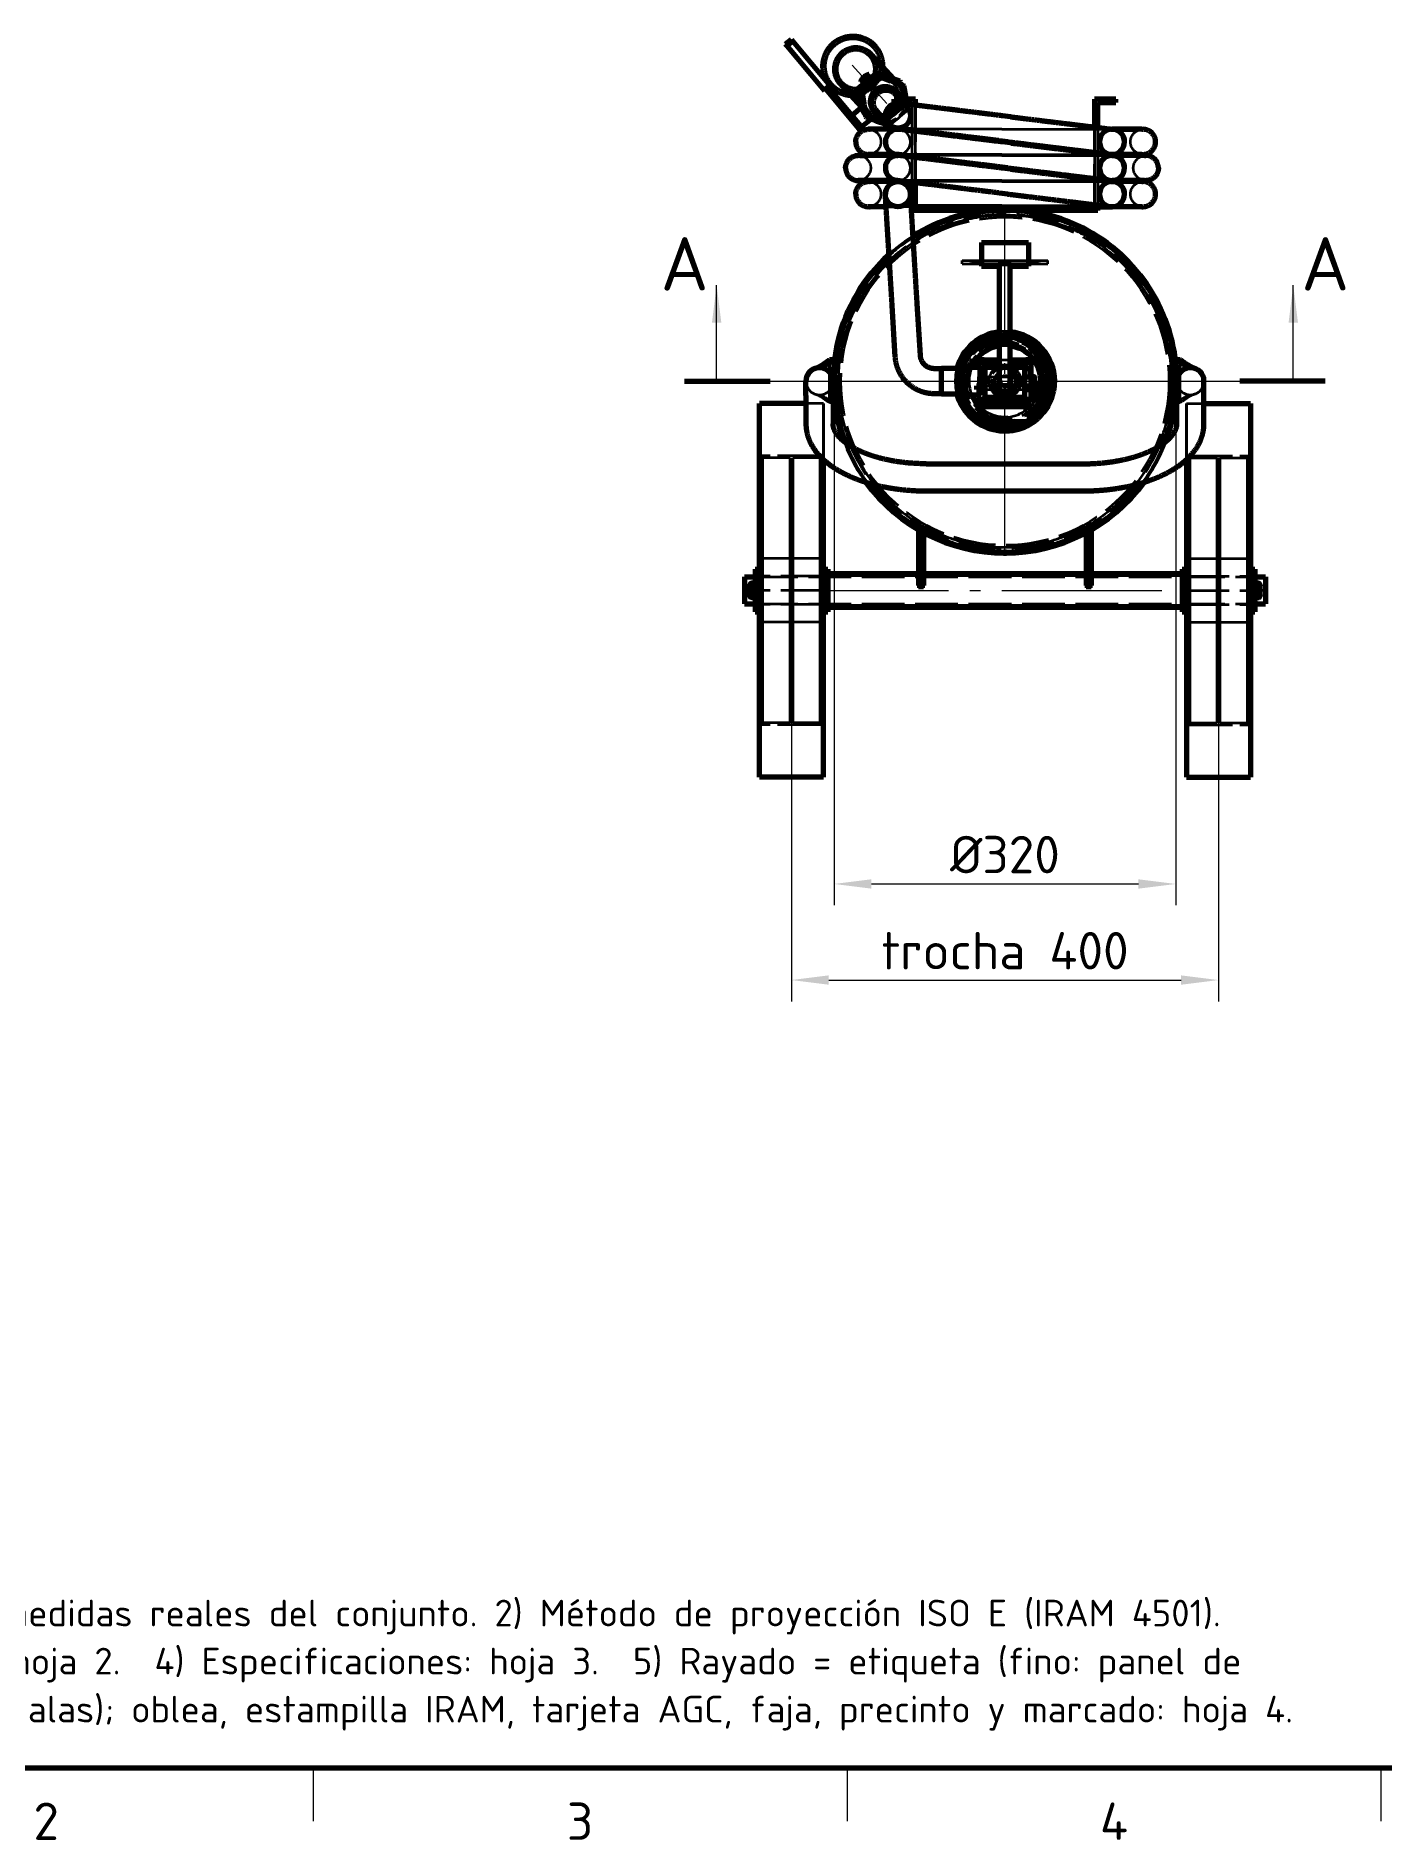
# Model space of a CAD drawing. Header units: millimetres. Extents: x 0 to 2382, y 0 to 420.
# Drawn here: x 71.1 to 197, y 3.2 to 172.2 of the extents above; entities that cross this region are included whole.
import ezdxf
from ezdxf.enums import TextEntityAlignment as Align

# ---------------------------------------------------------------- set-up
doc = ezdxf.new("R2010")
doc.units = ezdxf.units.MM
doc.linetypes.add('IRAM-E-TRAZOS', pattern=[5, 4, -1])
doc.linetypes.add('IRAM-F-TRAZO-PUNTO', pattern=[20, 15, -2, 1, -2])
for name, color, linetype, lineweight in [('01-VISIBLE', 7, 'CONTINUOUS', 70), ('02-OCULTA', 4, 'IRAM-E-TRAZOS', 35), ('03-EJE', 1, 'IRAM-F-TRAZO-PUNTO', 18), ('04-COTA', 3, 'CONTINUOUS', 18), ('06-TEXTO', 7, 'CONTINUOUS', 25), ('07-RECUADRO', 7, 'CONTINUOUS', 70), ('08-FINA', 5, 'CONTINUOUS', 18)]:
    doc.layers.add(name, color=color, linetype=linetype, lineweight=lineweight)
doc.styles.add('ISO3098', font='isocpeur.ttf')
doc.dimstyles.new('FLAMA-IRAM', dxfattribs={"dimtxt": 3.5, "dimasz": 3.5, "dimexe": 2, "dimexo": 1.5, "dimgap": 1, "dimtad": 1, "dimdec": 1, "dimtxsty": 'ISO3098', "dimblk": 'IRAM_FLECHA', "dimblk1": 'IRAM_FLECHA', "dimblk2": 'IRAM_FLECHA', "dimcen": 2.5, "dimclrd": 256, "dimclre": 256, "dimclrt": 256, "dimazin": 3, "dimtfac": 1, "dimtmove": 0, "dimatfit": 3, "dimlwd": 18, "dimlwe": 18})

msp = doc.modelspace()

# ---------------------------------------------------------------- texts
at = {"layer": '06-TEXTO', "style": 'ISO3098'}
for s, height, p in [('A', 5, (131.791, 150.878)), ('A', 5, (191.791, 150.878)), ('3', 3.5, (122, 5)), ('4', 3.5, (172, 5)), ('2', 3.5, (72, 5))]:
    msp.add_text(s, height=height, dxfattribs=at).set_placement(p, align=Align.MIDDLE_CENTER)
for s, p in [('NOTAS: 1) Cotas en mm, medidas reales del conjunto. 2) Método de proyección ISO E (IRAM 4501).', (29, 22.5)), ('3) Corte A-A y detalles: hoja 2.  4) Especificaciones: hoja 3.  5) Rayado = etiqueta (fino: panel de', (29, 18)), ('instrucciones 108°; ancho: alas); oblea, estampilla IRAM, tarjeta AGC, faja, precinto y marcado: hoja 4.', (29, 13.5))]:
    msp.add_text(s, height=2.5, dxfattribs=at).set_placement(p, align=Align.BOTTOM_LEFT)

# ---------------------------------------------------------------- blocks, each defined once
blk = doc.blocks.new('IRAM_FLECHA')
blk.add_solid([(0, 0), (-1, 0.125), (-1, -0.125)])

# ---------------------------------------------------------------- dimensions: what is measured, and where the dimension line sits
at = {"layer": '04-COTA'}
for base, p1, p2, override in [((145.791, 92.791), (145.791, 139.878), (177.791, 139.878), {"dimlfac": 10, "dimpost": '%%c<>'}), ((141.791, 83.791), (141.791, 120.291), (181.791, 120.291), {"dimlfac": 10, "dimpost": 'trocha <>'})]:
    msp.add_linear_dim(base=base, p1=p1, p2=p2, dimstyle='FLAMA-IRAM', override=override, dxfattribs=at).render()

# ---------------------------------------------------------------- hatches: boundary and pattern name
at = {"layer": '08-FINA'}
h = msp.add_hatch(color=7, dxfattribs=at)
h.dxf.hatch_style = 1
h.paths.add_polyline_path([(134.791, 148.878), (134.353, 145.378), (135.228, 145.378)])
h = msp.add_hatch(color=7, dxfattribs=at)
h.dxf.hatch_style = 1
h.paths.add_polyline_path([(188.791, 148.878), (188.353, 145.378), (189.228, 145.378)])

# ---------------------------------------------------------------- linework, layer by layer
at = {"layer": '01-VISIBLE'}
for p, q in [((141.253, 171.44), (141.79, 171.889)), ((144.757, 167.239), (141.253, 171.44)), ((141.253, 171.44), (141.392, 171.286)), ((141.392, 171.286), (141.93, 171.735)), ((144.896, 167.086), (141.392, 171.286)), ((141.79, 171.889), (141.93, 171.735)), ((145.434, 167.534), (141.93, 171.735)), ((149.297, 170.454), (151.345, 168.195)), ((144.896, 167.086), (145.434, 167.534)), ((148.452, 163.602), (145.28, 167.406)), ((146.334, 167.768), (148.321, 165.575)), ((148.773, 167.908), (148.028, 167.287)), ((148.028, 167.287), (148.191, 166.335)), ((148.028, 167.287), (148.098, 167.21)), ((148.842, 167.831), (148.098, 167.21)), ((149.093, 167.555), (148.348, 166.934)), ((149.162, 167.479), (148.418, 166.857)), ((148.773, 167.908), (148.842, 167.831)), ((149.794, 168.761), (149.049, 168.139)), ((149.049, 168.139), (149.119, 168.063)), ((149.093, 167.555), (149.162, 167.479)), ((149.863, 168.684), (149.119, 168.063)), ((150.114, 168.408), (149.369, 167.786)), ((149.369, 167.786), (149.439, 167.71)), ((150.183, 168.331), (149.439, 167.71)), ((150.701, 168.43), (149.794, 168.761)), ((149.794, 168.761), (149.863, 168.684)), ((150.771, 168.353), (149.863, 168.684)), ((151.021, 168.077), (150.114, 168.408)), ((150.114, 168.408), (150.183, 168.331)), ((151.09, 168), (150.183, 168.331)), ((150.701, 168.43), (150.771, 168.353)), ((151.021, 168.077), (151.09, 168)), ((151.038, 168.307), (151.108, 168.23)), ((151.946, 167.976), (151.038, 168.307)), ((152.015, 167.9), (151.108, 168.23)), ((151.358, 167.954), (151.428, 167.877)), ((152.265, 167.624), (151.358, 167.954)), ((152.335, 167.547), (151.428, 167.877)), ((151.946, 167.976), (152.015, 167.9)), ((152.049, 167.702), (152.015, 167.9)), ((152.265, 167.624), (152.335, 167.547)), ((152.498, 166.595), (152.335, 167.547)), ((144.757, 167.239), (144.896, 167.086)), ((148.11, 163.533), (145.044, 167.209)), ((148.222, 163.41), (145.049, 167.213)), ((148.098, 167.21), (148.261, 166.258)), ((148.191, 166.335), (148.261, 166.258)), ((148.252, 165.981), (148.321, 165.904)), ((148.252, 165.981), (148.335, 165.496)), ((148.321, 165.904), (148.384, 165.537)), ((148.348, 166.934), (148.418, 166.857)), ((148.348, 166.934), (148.511, 165.982)), ((148.418, 166.857), (148.581, 165.905)), ((148.511, 165.982), (148.581, 165.905)), ((148.572, 165.628), (148.641, 165.551)), ((148.572, 165.628), (148.734, 164.675)), ((153.411, 166.298), (151.411, 166.298)), ((151.411, 165.978), (151.411, 166.298)), ((151.411, 165.978), (153.091, 165.978)), ((151.951, 166.298), (151.524, 166.77)), ((151.607, 167.013), (151.69, 166.921)), ((152.343, 165.866), (152.241, 165.978)), ((152.628, 165.831), (152.603, 165.978)), ((153.091, 165.775), (153.091, 165.978)), ((153.411, 165.736), (153.411, 166.298)), ((172.171, 166.298), (170.171, 166.298)), ((170.171, 166.298), (170.171, 163.688)), ((170.491, 163.649), (170.491, 165.978)), ((170.491, 165.978), (172.171, 165.978)), ((172.171, 165.978), (172.171, 166.298)), ((148.391, 165.543), (147.473, 164.776)), ((149.25, 164.436), (148.369, 163.701)), ((148.641, 165.551), (148.804, 164.599)), ((148.734, 164.675), (148.804, 164.599)), ((148.804, 164.599), (149.711, 164.268)), ((149.532, 165.132), (149.616, 165.04)), ((150.733, 164.143), (149.782, 165.192)), ((150.049, 164.145), (150.956, 163.814)), ((162.306, 164.649), (161.561, 164.74)), ((148.11, 163.533), (148.222, 163.41)), ((148.222, 163.41), (148.452, 163.602)), ((149.175, 163.478), (149.092, 163.478)), ((149.092, 163.478), (149.175, 163.478)), ((151.013, 163.478), (149.645, 163.478)), ((150.956, 163.814), (151.006, 163.857)), ((151.704, 163.478), (151.484, 163.478)), ((153.091, 163.325), (153.091, 163.407)), ((153.411, 163.286), (153.411, 163.368)), ((162.021, 162.316), (161.276, 162.407)), ((162.306, 162.199), (161.561, 162.29)), ((171.887, 163.478), (172.105, 163.478)), ((172.105, 163.478), (171.887, 163.478)), ((172.622, 163.478), (174.026, 163.478)), ((174.026, 163.478), (172.622, 163.478)), ((174.613, 163.478), (174.544, 163.478)), ((148.216, 161.028), (148.205, 161.028)), ((150.603, 161.028), (148.996, 161.028)), ((149.175, 161.128), (149.092, 161.128)), ((149.092, 161.128), (149.175, 161.128)), ((151.013, 161.128), (149.645, 161.128)), ((151.652, 161.028), (151.448, 161.028)), ((151.694, 161.128), (151.484, 161.128)), ((153.091, 160.875), (153.091, 160.957)), ((153.411, 160.836), (153.411, 160.918)), ((170.171, 161.32), (170.171, 161.238)), ((170.491, 161.199), (170.491, 161.281)), ((171.884, 161.128), (172.105, 161.128)), ((172.105, 161.128), (171.884, 161.128)), ((172.117, 161.028), (171.898, 161.028)), ((172.622, 161.128), (174.026, 161.128)), ((174.026, 161.128), (172.622, 161.128)), ((174.201, 161.028), (172.734, 161.028)), ((174.613, 161.128), (174.544, 161.128)), ((174.856, 161.028), (174.819, 161.028)), ((162.021, 159.866), (161.276, 159.957)), ((162.306, 159.749), (161.561, 159.84)), ((170.171, 158.87), (170.171, 158.788)), ((170.491, 158.749), (170.491, 158.831)), ((148.216, 158.678), (148.205, 158.678)), ((150.603, 158.678), (148.996, 158.678)), ((149.175, 158.578), (149.092, 158.578)), ((149.092, 158.578), (149.175, 158.578)), ((151.013, 158.578), (149.645, 158.578)), ((151.652, 158.678), (151.448, 158.678)), ((151.704, 158.578), (151.484, 158.578)), ((153.091, 155.878), (153.091, 158.507)), ((153.411, 156.198), (153.411, 158.468)), ((162.021, 157.416), (161.276, 157.507)), ((172.105, 158.578), (171.887, 158.578)), ((172.117, 158.678), (171.898, 158.678)), ((174.026, 158.578), (172.622, 158.578)), ((174.201, 158.678), (172.734, 158.678)), ((174.613, 158.578), (174.544, 158.578)), ((174.856, 158.678), (174.819, 158.678)), ((149.175, 156.228), (149.092, 156.228)), ((149.092, 156.228), (149.175, 156.228)), ((150.661, 156.228), (149.645, 156.228)), ((160.036, 155.878), (153.091, 155.878)), ((153.411, 156.198), (170.171, 156.198)), ((153.411, 156.198), (170.171, 156.198)), ((161.49, 156.228), (162.092, 156.228)), ((170.491, 155.878), (163.546, 155.878)), ((170.171, 156.42), (170.171, 156.198)), ((170.491, 155.878), (170.491, 156.381)), ((172.105, 156.228), (171.884, 156.228)), ((174.026, 156.228), (172.622, 156.228)), ((174.613, 156.228), (174.544, 156.228)), ((159.591, 152.869), (163.991, 152.869)), ((159.591, 150.669), (161.291, 150.669)), ((161.291, 138.586), (161.291, 150.91)), ((161.291, 150.91), (162.291, 150.91)), ((162.291, 138.586), (162.291, 150.91)), ((162.291, 150.669), (163.991, 150.669)), ((153.87, 142.293), (153.574, 147.12)), ((151.524, 142.15), (151.228, 146.976)), ((145.771, 141.878), (145.371, 141.878)), ((145.771, 141.44), (145.771, 141.878)), ((155.841, 141.053), (155.192, 141.053)), ((157.441, 141.078), (155.841, 141.078)), ((159.441, 141.178), (157.441, 141.178)), ((159.341, 141.878), (159.341, 141.378)), ((159.841, 141.878), (159.341, 141.878)), ((159.341, 141.178), (159.341, 141.378)), ((159.441, 141.078), (159.941, 141.078)), ((159.441, 140.278), (159.941, 140.278)), ((159.841, 141.878), (161.291, 141.878)), ((159.941, 138.378), (159.941, 141.378)), ((159.941, 141.378), (161.241, 141.378)), ((161.291, 141.378), (161.241, 141.378)), ((161.241, 138.378), (161.241, 141.378)), ((161.241, 141.078), (161.291, 141.078)), ((161.241, 140.278), (161.291, 140.278)), ((162.291, 141.878), (163.741, 141.878)), ((162.341, 141.378), (162.291, 141.378)), ((162.291, 141.078), (162.341, 141.078)), ((162.291, 140.278), (162.341, 140.278)), ((162.341, 138.378), (162.341, 141.378)), ((162.341, 141.378), (163.641, 141.378)), ((163.641, 138.378), (163.641, 141.378)), ((163.641, 141.078), (164.141, 141.078)), ((163.641, 140.278), (164.141, 140.278)), ((164.241, 141.878), (163.741, 141.878)), ((164.241, 141.378), (164.241, 141.878)), ((164.241, 139.438), (164.241, 141.378)), ((177.811, 141.878), (177.811, 141.44)), ((178.211, 141.878), (177.811, 141.878)), ((155.841, 138.703), (155.192, 138.703)), ((157.441, 138.678), (155.841, 138.678)), ((159.441, 138.578), (157.441, 138.578)), ((159.141, 139.438), (159.941, 139.438)), ((159.141, 139.118), (159.941, 139.118)), ((159.341, 138.378), (159.341, 138.578)), ((161.241, 139.438), (161.291, 139.438)), ((161.241, 139.118), (161.291, 139.118)), ((161.291, 138.586), (162.291, 138.586)), ((162.291, 139.438), (162.341, 139.438)), ((162.291, 139.118), (162.341, 139.118)), ((163.641, 139.438), (164.302, 139.438)), ((163.641, 139.118), (164.302, 139.118)), ((164.241, 138.378), (164.241, 139.118)), ((164.581, 139.528), (165.581, 139.528)), ((164.581, 138.805), (164.71, 139.028)), ((164.581, 138.827), (164.697, 139.028)), ((164.581, 139.028), (165.581, 139.028)), ((164.653, 136.494), (166.153, 139.092)), ((166.371, 138.966), (164.871, 136.368)), ((164.986, 139.528), (165.088, 139.706)), ((164.998, 139.528), (165.098, 139.701)), ((165.088, 139.706), (165.098, 139.701)), ((165.098, 139.701), (165.397, 139.528)), ((165.581, 139.422), (166.153, 139.092)), ((166.153, 139.092), (166.371, 138.966)), ((143.151, 137.791), (138.791, 137.791)), ((143.151, 138.538), (143.151, 135.878)), ((145.691, 138.538), (145.691, 135.878)), ((145.691, 137.878), (145.771, 137.878)), ((145.771, 137.878), (145.771, 138.316)), ((159.341, 138.378), (159.341, 137.878)), ((159.341, 137.878), (159.841, 137.878)), ((159.441, 137.478), (159.441, 136.078)), ((159.841, 137.878), (160.36, 137.878)), ((159.941, 138.378), (161.241, 138.378)), ((160.291, 137.878), (160.291, 137.478)), ((161.241, 138.378), (162.341, 138.378)), ((162.341, 138.378), (163.641, 138.378)), ((163.222, 137.878), (163.741, 137.878)), ((163.291, 137.878), (163.291, 137.478)), ((163.741, 137.878), (164.241, 137.878)), ((163.802, 137.478), (164.033, 137.878)), ((163.815, 137.478), (164.046, 137.878)), ((164.141, 137.478), (164.141, 136.078)), ((164.241, 137.878), (164.241, 138.378)), ((164.241, 138.238), (164.304, 138.348)), ((164.241, 138.216), (164.308, 138.333)), ((177.811, 138.316), (177.811, 137.878)), ((177.811, 137.878), (177.891, 137.878)), ((177.891, 135.878), (177.891, 138.538)), ((180.431, 135.878), (180.431, 138.538)), ((180.431, 137.791), (184.791, 137.791)), ((164.141, 136.789), (164.653, 136.494)), ((164.653, 136.494), (164.871, 136.368)), ((154.421, 132.148), (169.161, 132.148)), ((154.421, 129.608), (169.161, 129.608)), ((153.703, 125.961), (153.703, 125.936)), ((153.703, 125.936), (153.703, 120.742)), ((153.703, 125.936), (153.747, 125.936)), ((154.178, 125.696), (154.178, 120.742)), ((169.403, 125.696), (169.403, 120.742)), ((169.835, 125.936), (169.878, 125.936)), ((169.878, 125.961), (169.878, 125.936)), ((169.878, 125.936), (169.878, 120.742)), ((161.641, 123.782), (161.641, 123.783)), ((161.641, 123.782), (161.941, 123.782)), ((161.941, 123.782), (161.941, 123.783)), ((138.391, 122.291), (138.791, 122.291)), ((144.791, 122.291), (145.191, 122.291)), ((145.191, 121.878), (153.703, 121.878)), ((154.178, 121.878), (169.403, 121.878)), ((169.878, 121.878), (178.391, 121.878)), ((178.391, 122.291), (178.791, 122.291)), ((184.791, 122.291), (185.191, 122.291)), ((137.391, 121.561), (138.391, 121.561)), ((153.703, 120.742), (154.178, 120.742)), ((169.403, 120.742), (169.878, 120.742)), ((185.191, 121.561), (186.191, 121.561)), ((137.391, 119.021), (138.391, 119.021)), ((138.391, 118.291), (138.791, 118.291)), ((144.791, 118.291), (145.191, 118.291)), ((145.191, 118.703), (178.391, 118.703)), ((178.391, 118.291), (178.791, 118.291)), ((184.791, 118.291), (185.191, 118.291)), ((185.191, 119.021), (186.191, 119.021)), ((144.791, 102.791), (138.791, 102.791)), ((178.791, 102.791), (184.791, 102.791))]:
    msp.add_line(p, q, dxfattribs=at)
for points in [[(145.388, 167.623), (145.356, 167.662), (145.325, 167.701), (145.295, 167.741), (145.265, 167.782), (145.236, 167.823), (145.208, 167.864), (145.181, 167.906), (145.154, 167.948), (145.128, 167.991), (145.103, 168.035), (145.079, 168.079), (145.056, 168.123), (145.033, 168.167), (145.011, 168.213), (144.99, 168.258), (144.97, 168.304), (144.951, 168.35), (144.932, 168.397), (144.914, 168.443), (144.897, 168.491), (144.881, 168.538), (144.866, 168.586), (144.852, 168.634), (144.839, 168.682), (144.826, 168.731), (144.815, 168.779), (144.804, 168.828), (144.794, 168.877), (144.785, 168.927), (144.777, 168.976), (144.77, 169.026), (144.763, 169.075), (144.758, 169.125), (144.753, 169.175), (144.75, 169.225), (144.747, 169.275), (144.745, 169.325), (144.744, 169.375), (144.744, 169.425), (144.745, 169.475), (144.747, 169.525), (144.749, 169.575), (144.753, 169.625), (144.757, 169.675), (144.763, 169.725), (144.769, 169.775), (144.776, 169.824), (144.784, 169.874), (144.793, 169.923), (144.803, 169.972), (144.813, 170.021), (144.825, 170.07), (144.837, 170.118), (144.85, 170.167), (144.864, 170.215), (144.879, 170.263), (144.895, 170.31), (144.912, 170.357), (144.929, 170.404), (144.948, 170.451), (144.967, 170.497), (144.987, 170.543), (145.008, 170.589), (145.029, 170.634), (145.052, 170.679), (145.075, 170.723), (145.099, 170.767), (145.124, 170.81), (145.149, 170.854), (145.176, 170.896), (145.203, 170.938), (145.231, 170.98), (145.259, 171.021), (145.288, 171.062), (145.318, 171.102), (145.349, 171.141), (145.381, 171.18), (145.413, 171.219), (145.445, 171.257), (145.479, 171.294), (145.513, 171.331), (145.548, 171.367), (145.583, 171.402), (145.619, 171.437), (145.656, 171.471), (145.693, 171.505), (145.731, 171.538), (145.769, 171.57), (145.808, 171.601), (145.848, 171.632), (145.888, 171.662), (145.928, 171.691), (145.97, 171.72), (146.011, 171.748), (146.053, 171.775), (146.096, 171.801), (146.139, 171.827), (146.182, 171.852), (146.226, 171.876), (146.271, 171.899), (146.315, 171.922), (146.361, 171.943), (146.406, 171.964), (146.452, 171.984), (146.498, 172.004), (146.545, 172.022), (146.592, 172.04), (146.639, 172.056), (146.686, 172.072), (146.734, 172.087), (146.782, 172.101), (146.831, 172.115), (146.879, 172.127), (146.928, 172.139), (146.977, 172.15), (147.026, 172.159), (147.075, 172.168), (147.125, 172.177), (147.174, 172.184), (147.224, 172.19), (147.274, 172.196), (147.323, 172.2), (147.373, 172.204), (147.423, 172.206), (147.473, 172.208), (147.524, 172.209), (147.574, 172.209), (147.624, 172.209), (147.674, 172.207), (147.724, 172.204), (147.774, 172.201), (147.824, 172.196), (147.873, 172.191), (147.923, 172.185), (147.973, 172.178), (148.022, 172.17), (148.072, 172.161), (148.121, 172.151), (148.17, 172.14), (148.218, 172.129), (148.267, 172.116), (148.315, 172.103), (148.363, 172.089), (148.411, 172.074), (148.459, 172.058), (148.506, 172.041), (148.553, 172.024), (148.599, 172.005), (148.645, 171.986), (148.691, 171.966), (148.737, 171.945), (148.782, 171.923), (148.827, 171.901), (148.871, 171.878), (148.915, 171.853), (148.958, 171.829), (149.001, 171.803), (149.044, 171.776), (149.086, 171.749), (149.128, 171.721), (149.169, 171.692), (149.209, 171.663), (149.249, 171.633), (149.288, 171.602), (149.327, 171.57), (149.366, 171.538), (149.403, 171.505), (149.44, 171.471), (149.477, 171.437), (149.513, 171.402), (149.548, 171.366), (149.582, 171.33), (149.616, 171.293), (149.649, 171.256), (149.682, 171.218), (149.714, 171.179), (149.745, 171.14), (149.775, 171.1), (149.805, 171.059), (149.834, 171.019), (149.862, 170.977), (149.89, 170.935), (149.916, 170.893), (149.942, 170.85), (149.967, 170.807), (149.992, 170.763), (150.015, 170.719), (150.038, 170.674), (150.06, 170.629), (150.081, 170.584), (150.102, 170.538), (150.121, 170.492), (150.14, 170.445), (150.158, 170.398), (150.174, 170.351), (150.191, 170.304), (150.206, 170.256), (150.22, 170.208), (150.234, 170.16), (150.246, 170.112), (150.258, 170.063), (150.269, 170.014), (150.279, 169.965), (150.288, 169.916), (150.296, 169.866), (150.304, 169.817), (150.31, 169.767), (150.316, 169.717), (150.32, 169.667), (150.324, 169.617), (150.327, 169.567), (150.329, 169.517), (150.33, 169.467), (150.33, 169.417), (150.33, 169.367), (150.328, 169.317)], [(149.297, 170.454), (149.263, 170.491), (149.228, 170.527), (149.192, 170.562), (149.155, 170.596), (149.117, 170.629), (149.078, 170.661), (149.039, 170.693), (148.999, 170.723), (148.958, 170.752), (148.916, 170.78), (148.873, 170.807), (148.83, 170.833), (148.787, 170.858), (148.742, 170.882), (148.697, 170.904), (148.652, 170.926), (148.606, 170.946), (148.559, 170.965), (148.512, 170.983), (148.465, 171), (148.417, 171.015), (148.369, 171.03), (148.321, 171.043), (148.272, 171.054), (148.223, 171.065), (148.173, 171.074), (148.123, 171.083), (148.074, 171.089), (148.024, 171.095), (147.974, 171.099), (147.923, 171.103), (147.873, 171.104), (147.823, 171.105), (147.773, 171.104), (147.722, 171.102), (147.672, 171.099), (147.622, 171.094), (147.572, 171.089), (147.522, 171.082), (147.473, 171.073), (147.423, 171.064), (147.374, 171.053), (147.325, 171.041), (147.277, 171.028), (147.229, 171.014), (147.181, 170.998), (147.134, 170.981), (147.087, 170.963), (147.04, 170.944), (146.994, 170.924), (146.949, 170.902), (146.904, 170.88), (146.859, 170.856), (146.816, 170.831), (146.773, 170.805), (146.73, 170.778), (146.688, 170.75), (146.647, 170.721), (146.607, 170.691), (146.568, 170.66), (146.529, 170.628), (146.491, 170.595), (146.454, 170.561), (146.418, 170.526), (146.382, 170.49), (146.348, 170.454), (146.314, 170.416), (146.282, 170.378), (146.25, 170.339), (146.219, 170.299), (146.19, 170.258), (146.161, 170.217), (146.134, 170.175), (146.107, 170.132), (146.082, 170.089), (146.058, 170.045), (146.034, 170), (146.012, 169.955), (145.991, 169.909), (145.972, 169.863), (145.953, 169.816), (145.936, 169.769), (145.919, 169.722), (145.904, 169.674), (145.89, 169.625), (145.878, 169.577), (145.866, 169.528), (145.856, 169.478), (145.847, 169.429), (145.84, 169.379), (145.833, 169.329), (145.828, 169.279), (145.824, 169.229), (145.822, 169.179), (145.82, 169.129), (145.82, 169.078), (145.821, 169.028), (145.824, 168.978), (145.828, 168.928), (145.833, 168.878), (145.839, 168.828), (145.846, 168.778), (145.855, 168.729), (145.865, 168.679), (145.876, 168.63), (145.889, 168.582), (145.903, 168.533), (145.918, 168.485), (145.934, 168.438), (145.951, 168.39), (145.97, 168.344), (145.989, 168.297), (146.01, 168.252), (146.032, 168.207), (146.055, 168.162), (146.08, 168.118), (146.105, 168.075), (146.132, 168.032), (146.159, 167.99), (146.188, 167.948), (146.218, 167.908), (146.248, 167.868), (146.28, 167.829)], [(147.364, 166.63), (147.314, 166.634), (147.264, 166.638), (147.213, 166.643), (147.163, 166.649), (147.113, 166.656), (147.063, 166.664), (147.013, 166.673), (146.964, 166.682), (146.914, 166.693), (146.865, 166.704), (146.816, 166.717), (146.767, 166.73), (146.719, 166.744), (146.67, 166.759), (146.622, 166.775), (146.575, 166.792), (146.527, 166.809), (146.48, 166.828), (146.434, 166.847), (146.387, 166.867), (146.341, 166.888), (146.296, 166.91), (146.25, 166.933), (146.206, 166.956), (146.161, 166.981), (146.117, 167.006), (146.074, 167.032), (146.031, 167.058), (145.989, 167.086), (145.947, 167.114), (145.905, 167.143), (145.864, 167.173), (145.824, 167.203), (145.784, 167.235), (145.745, 167.267), (145.707, 167.299), (145.669, 167.333), (145.631, 167.367), (145.594, 167.401), (145.558, 167.437), (145.523, 167.473), (145.488, 167.509), (145.454, 167.547), (145.421, 167.585), (145.388, 167.623)], [(146.28, 167.829), (146.289, 167.819), (146.298, 167.808), (146.307, 167.798), (146.315, 167.788), (146.324, 167.778), (146.334, 167.768)], [(148.842, 167.831), (148.807, 167.795), (148.772, 167.758), (148.738, 167.719), (148.706, 167.68), (148.674, 167.641), (148.643, 167.6), (148.614, 167.559), (148.585, 167.516), (148.558, 167.473), (148.531, 167.43), (148.506, 167.386), (148.482, 167.341), (148.459, 167.295), (148.437, 167.25), (148.416, 167.203), (148.397, 167.156), (148.379, 167.108), (148.362, 167.06), (148.346, 167.012), (148.331, 166.963), (148.318, 166.914), (148.306, 166.865), (148.295, 166.815), (148.285, 166.765), (148.277, 166.715), (148.27, 166.664), (148.264, 166.614), (148.26, 166.563), (148.257, 166.512), (148.255, 166.461), (148.254, 166.41), (148.255, 166.359), (148.257, 166.309), (148.261, 166.258)], [(149.052, 168.609), (149.001, 168.606), (148.951, 168.59), (148.903, 168.57), (148.856, 168.548), (148.809, 168.524), (148.764, 168.498), (148.72, 168.47), (148.677, 168.44), (148.635, 168.409), (148.594, 168.376), (148.555, 168.342), (148.517, 168.307), (148.48, 168.27), (148.444, 168.231), (148.41, 168.192), (148.378, 168.15), (148.348, 168.108), (148.32, 168.064), (148.296, 168.018), (148.284, 167.968)], [(148.284, 167.968), (148.327, 167.99), (148.364, 168.024), (148.4, 168.059), (148.437, 168.094), (148.473, 168.129), (148.51, 168.163), (148.547, 168.198), (148.584, 168.231), (148.622, 168.264), (148.661, 168.297), (148.7, 168.329), (148.739, 168.361), (148.779, 168.392), (148.819, 168.422), (148.86, 168.452), (148.901, 168.481), (148.942, 168.511), (148.983, 168.54), (149.023, 168.571), (149.052, 168.609)], [(149.049, 168.139), (149.007, 168.109), (148.966, 168.078), (148.926, 168.046), (148.886, 168.013), (148.847, 167.979), (148.81, 167.944), (148.773, 167.908)], [(149.049, 168.139), (149.007, 168.109), (148.966, 168.078), (148.926, 168.046), (148.886, 168.013), (148.847, 167.979), (148.81, 167.944), (148.773, 167.908)], [(149.052, 168.609), (149.052, 168.609), (149.052, 168.609), (149.052, 168.609), (149.052, 168.609), (149.052, 168.609), (149.052, 168.609)], [(150.771, 168.353), (150.721, 168.366), (150.672, 168.377), (150.622, 168.387), (150.571, 168.395), (150.521, 168.403), (150.471, 168.409), (150.42, 168.413), (150.369, 168.417), (150.318, 168.419), (150.267, 168.42), (150.216, 168.419), (150.166, 168.418), (150.115, 168.414), (150.064, 168.41), (150.013, 168.404), (149.963, 168.398), (149.913, 168.389), (149.863, 168.38), (149.813, 168.369), (149.764, 168.357), (149.714, 168.344), (149.666, 168.329), (149.617, 168.314), (149.569, 168.297), (149.522, 168.278), (149.475, 168.259), (149.428, 168.238), (149.382, 168.217), (149.337, 168.194), (149.292, 168.17), (149.248, 168.145), (149.204, 168.118), (149.161, 168.091), (149.119, 168.063)], [(149.439, 167.71), (149.397, 167.68), (149.356, 167.649), (149.315, 167.617), (149.276, 167.584), (149.237, 167.55), (149.199, 167.515), (149.162, 167.479)], [(151.607, 167.013), (151.572, 167.05), (151.536, 167.085), (151.499, 167.119), (151.461, 167.152), (151.421, 167.183), (151.381, 167.213), (151.339, 167.242), (151.296, 167.269), (151.253, 167.294), (151.208, 167.317), (151.163, 167.34), (151.117, 167.36), (151.07, 167.379), (151.023, 167.396), (150.975, 167.411), (150.926, 167.424), (150.877, 167.436), (150.827, 167.446), (150.778, 167.454), (150.728, 167.46), (150.677, 167.465), (150.627, 167.468), (150.577, 167.469), (150.526, 167.468), (150.476, 167.465), (150.426, 167.46), (150.376, 167.454), (150.326, 167.446), (150.277, 167.436), (150.228, 167.424), (150.179, 167.411), (150.131, 167.396), (150.083, 167.379), (150.037, 167.36), (149.99, 167.34), (149.945, 167.318), (149.9, 167.294), (149.857, 167.269), (149.814, 167.243), (149.772, 167.214), (149.731, 167.185), (149.692, 167.154), (149.653, 167.121), (149.616, 167.087), (149.58, 167.052), (149.545, 167.016), (149.511, 166.978), (149.479, 166.939), (149.448, 166.899), (149.419, 166.858), (149.391, 166.816), (149.365, 166.773), (149.34, 166.729), (149.317, 166.684), (149.296, 166.639), (149.276, 166.592), (149.258, 166.545), (149.241, 166.498), (149.227, 166.449), (149.214, 166.401), (149.203, 166.351), (149.193, 166.302), (149.185, 166.252), (149.18, 166.202), (149.176, 166.152), (149.173, 166.101), (149.173, 166.051), (149.174, 166.001), (149.178, 165.95), (149.183, 165.9), (149.19, 165.85), (149.198, 165.801), (149.209, 165.751), (149.221, 165.702), (149.235, 165.654), (149.251, 165.606), (149.268, 165.559), (149.288, 165.512), (149.308, 165.466), (149.331, 165.421), (149.355, 165.377), (149.381, 165.334), (149.408, 165.291), (149.437, 165.25), (149.467, 165.21), (149.499, 165.17), (149.532, 165.132)], [(151.69, 166.921), (151.656, 166.958), (151.62, 166.993), (151.583, 167.027), (151.544, 167.06), (151.505, 167.091), (151.464, 167.121), (151.423, 167.15), (151.38, 167.176), (151.336, 167.202), (151.292, 167.225), (151.246, 167.247), (151.2, 167.268), (151.153, 167.287), (151.106, 167.303), (151.058, 167.319), (151.009, 167.332), (150.96, 167.344), (150.911, 167.354), (150.861, 167.362), (150.811, 167.368), (150.761, 167.373), (150.711, 167.376), (150.66, 167.377), (150.61, 167.376), (150.559, 167.373), (150.509, 167.368), (150.459, 167.362), (150.409, 167.354), (150.36, 167.344), (150.311, 167.332), (150.262, 167.319), (150.214, 167.304), (150.167, 167.287), (150.12, 167.268), (150.074, 167.248), (150.028, 167.226), (149.984, 167.202), (149.94, 167.177), (149.897, 167.151), (149.856, 167.122), (149.815, 167.093), (149.775, 167.062), (149.737, 167.029), (149.699, 166.995), (149.663, 166.96), (149.628, 166.924), (149.595, 166.886), (149.563, 166.847), (149.532, 166.807), (149.503, 166.766), (149.475, 166.724), (149.449, 166.681), (149.424, 166.637), (149.401, 166.592), (149.379, 166.547), (149.36, 166.5), (149.341, 166.453), (149.325, 166.406), (149.31, 166.357), (149.297, 166.309), (149.286, 166.259), (149.277, 166.21), (149.269, 166.16), (149.263, 166.11), (149.259, 166.06), (149.257, 166.009), (149.256, 165.959), (149.258, 165.909), (149.261, 165.858), (149.266, 165.808), (149.273, 165.758), (149.282, 165.708), (149.292, 165.659), (149.304, 165.61), (149.319, 165.562), (149.334, 165.514), (149.352, 165.467), (149.371, 165.42), (149.392, 165.374), (149.414, 165.329), (149.439, 165.285), (149.464, 165.241), (149.492, 165.199), (149.52, 165.158), (149.551, 165.117), (149.583, 165.078), (149.616, 165.04)], [(151.038, 168.307), (150.992, 168.328), (150.944, 168.348), (150.897, 168.367), (150.848, 168.385), (150.8, 168.401), (150.75, 168.416), (150.701, 168.43)], [(151.038, 168.307), (150.992, 168.328), (150.944, 168.348), (150.897, 168.367), (150.848, 168.385), (150.8, 168.401), (150.75, 168.416), (150.701, 168.43)], [(151.345, 168.195), (151.309, 168.234), (151.272, 168.271), (151.234, 168.307), (151.195, 168.342), (151.154, 168.375), (151.113, 168.407), (151.068, 168.435)], [(151.068, 168.435), (151.107, 168.401), (151.147, 168.369), (151.186, 168.336), (151.225, 168.302), (151.264, 168.268), (151.301, 168.233), (151.338, 168.198)], [(151.428, 167.877), (151.381, 167.899), (151.334, 167.919), (151.286, 167.938), (151.238, 167.955), (151.189, 167.972), (151.14, 167.987), (151.09, 168)], [(151.659, 167.845), (151.622, 167.881), (151.583, 167.916), (151.544, 167.95), (151.504, 167.983), (151.463, 168.015), (151.421, 168.046), (151.379, 168.076), (151.335, 168.105), (151.291, 168.132), (151.246, 168.158), (151.201, 168.184), (151.155, 168.208), (151.108, 168.23)], [(148.317, 165.597), (148.287, 165.64), (148.257, 165.683), (148.229, 165.727), (148.201, 165.772), (148.175, 165.817), (148.149, 165.862), (148.123, 165.908), (148.094, 165.952)], [(148.094, 165.952), (148.113, 165.901), (148.137, 165.852), (148.164, 165.804), (148.192, 165.757), (148.222, 165.711), (148.253, 165.667), (148.286, 165.623), (148.32, 165.58)], [(148.191, 166.335), (148.196, 166.283), (148.202, 166.232), (148.209, 166.181), (148.218, 166.131), (148.228, 166.08), (148.239, 166.03), (148.252, 165.981)], [(148.191, 166.335), (148.196, 166.283), (148.202, 166.232), (148.209, 166.181), (148.218, 166.131), (148.228, 166.08), (148.239, 166.03), (148.252, 165.981)], [(148.321, 165.904), (148.335, 165.855), (148.35, 165.806), (148.366, 165.757), (148.384, 165.71), (148.402, 165.662), (148.422, 165.615), (148.444, 165.569), (148.466, 165.523), (148.489, 165.477), (148.514, 165.433), (148.54, 165.389), (148.567, 165.345), (148.595, 165.303)], [(148.581, 165.905), (148.585, 165.854), (148.591, 165.803), (148.599, 165.752), (148.607, 165.701), (148.617, 165.651), (148.629, 165.601), (148.641, 165.551)], [(149.782, 165.192), (149.749, 165.23), (149.718, 165.269), (149.688, 165.31), (149.661, 165.352), (149.635, 165.395), (149.611, 165.439), (149.588, 165.485), (149.568, 165.531), (149.55, 165.578), (149.534, 165.626), (149.52, 165.674), (149.508, 165.723), (149.498, 165.773), (149.491, 165.823), (149.485, 165.873), (149.482, 165.923), (149.481, 165.973), (149.482, 166.024), (149.485, 166.074), (149.49, 166.124), (149.498, 166.174), (149.508, 166.224), (149.519, 166.273), (149.533, 166.321), (149.549, 166.369), (149.567, 166.416), (149.587, 166.462), (149.609, 166.508), (149.633, 166.552), (149.659, 166.596), (149.686, 166.638), (149.716, 166.679), (149.747, 166.719), (149.779, 166.757), (149.814, 166.794), (149.85, 166.829), (149.887, 166.863), (149.926, 166.896), (149.966, 166.926), (150.007, 166.955), (150.05, 166.982), (150.093, 167.007), (150.138, 167.03), (150.184, 167.052), (150.23, 167.071), (150.278, 167.089), (150.326, 167.104), (150.374, 167.117), (150.424, 167.128), (150.473, 167.137), (150.523, 167.144), (150.573, 167.149), (150.624, 167.152), (150.674, 167.152), (150.725, 167.15), (150.775, 167.147), (150.825, 167.14), (150.875, 167.132), (150.924, 167.122), (150.973, 167.109), (151.021, 167.095), (151.069, 167.078), (151.116, 167.06), (151.162, 167.039), (151.207, 167.016), (151.251, 166.992), (151.294, 166.965), (151.335, 166.937), (151.376, 166.907), (151.415, 166.875), (151.453, 166.842), (151.489, 166.806), (151.524, 166.77)], [(151.728, 166.878), (151.722, 166.885), (151.715, 166.892), (151.709, 166.9), (151.703, 166.907), (151.697, 166.914), (151.69, 166.921)], [(152.015, 166.298), (152.003, 166.347), (151.989, 166.395), (151.973, 166.443), (151.956, 166.49), (151.937, 166.537), (151.916, 166.582), (151.894, 166.627), (151.87, 166.672), (151.845, 166.715), (151.818, 166.757), (151.789, 166.799), (151.759, 166.839), (151.728, 166.878)], [(161.561, 164.74), (161.511, 164.746), (161.461, 164.752), (161.412, 164.758), (161.362, 164.764), (161.312, 164.77), (161.262, 164.776), (161.213, 164.783), (161.163, 164.789), (161.113, 164.795), (161.063, 164.801), (161.014, 164.807), (160.964, 164.813), (160.914, 164.819), (160.864, 164.825), (160.814, 164.831), (160.765, 164.837), (160.715, 164.843), (160.665, 164.849), (160.615, 164.855), (160.566, 164.862), (160.516, 164.868), (160.466, 164.874), (160.416, 164.88), (160.367, 164.886), (160.317, 164.892), (160.267, 164.898), (160.217, 164.904), (160.168, 164.91), (160.118, 164.916), (160.068, 164.922), (160.018, 164.928), (159.969, 164.935), (159.919, 164.941), (159.869, 164.947), (159.819, 164.953), (159.77, 164.959), (159.72, 164.965), (159.67, 164.971), (159.62, 164.977), (159.571, 164.983), (159.521, 164.989), (159.471, 164.995), (159.421, 165.001), (159.372, 165.007), (159.322, 165.014), (159.272, 165.02), (159.222, 165.026), (159.173, 165.032), (159.123, 165.038), (159.073, 165.044), (159.023, 165.05), (158.974, 165.056), (158.924, 165.062), (158.874, 165.068), (158.824, 165.074), (158.775, 165.08), (158.725, 165.087), (158.675, 165.093), (158.625, 165.099), (158.576, 165.105), (158.526, 165.111), (158.476, 165.117), (158.426, 165.123), (158.377, 165.129), (158.327, 165.135), (158.277, 165.141), (158.227, 165.147), (158.177, 165.153), (158.128, 165.159), (158.078, 165.166), (158.028, 165.172), (157.978, 165.178), (157.929, 165.184), (157.879, 165.19), (157.829, 165.196), (157.779, 165.202), (157.73, 165.208), (157.68, 165.214), (157.63, 165.22), (157.58, 165.226), (157.531, 165.232), (157.481, 165.239), (157.431, 165.245), (157.381, 165.251), (157.332, 165.257), (157.282, 165.263), (157.232, 165.269), (157.182, 165.275), (157.133, 165.281), (157.083, 165.287), (157.033, 165.293), (156.983, 165.299), (156.934, 165.305), (156.884, 165.311), (156.834, 165.318), (156.784, 165.324), (156.735, 165.33), (156.685, 165.336), (156.635, 165.342), (156.585, 165.348), (156.536, 165.354), (156.486, 165.36), (156.436, 165.366), (156.386, 165.372), (156.337, 165.378), (156.287, 165.384), (156.237, 165.391), (156.187, 165.397), (156.138, 165.403), (156.088, 165.409), (156.038, 165.415), (155.988, 165.421), (155.939, 165.427), (155.889, 165.433), (155.839, 165.439), (155.789, 165.445), (155.739, 165.451), (155.69, 165.457), (155.64, 165.463), (155.59, 165.47), (155.54, 165.476), (155.491, 165.482), (155.441, 165.488), (155.391, 165.494), (155.341, 165.5), (155.292, 165.506), (155.242, 165.512), (155.192, 165.518), (155.142, 165.524), (155.093, 165.53), (155.043, 165.536), (154.993, 165.543), (154.943, 165.549), (154.894, 165.555), (154.844, 165.561), (154.794, 165.567), (154.744, 165.573), (154.695, 165.579), (154.645, 165.585), (154.595, 165.591), (154.545, 165.597), (154.496, 165.603), (154.446, 165.609), (154.396, 165.615), (154.346, 165.622), (154.297, 165.628), (154.247, 165.634), (154.197, 165.64), (154.147, 165.646), (154.098, 165.652), (154.048, 165.658), (153.998, 165.664), (153.948, 165.67), (153.899, 165.676), (153.849, 165.682), (153.799, 165.688), (153.749, 165.695), (153.7, 165.701), (153.65, 165.707), (153.6, 165.713), (153.55, 165.719), (153.501, 165.725), (153.451, 165.731), (153.401, 165.737), (153.351, 165.743), (153.302, 165.749), (153.252, 165.755), (153.202, 165.761), (153.152, 165.767), (153.102, 165.774), (153.053, 165.78), (153.003, 165.786), (152.953, 165.792), (152.903, 165.798), (152.854, 165.804), (152.804, 165.81), (152.754, 165.816), (152.704, 165.822), (152.655, 165.828), (152.605, 165.834), (152.555, 165.84), (152.505, 165.846), (152.456, 165.853), (152.406, 165.859), (152.356, 165.865), (152.306, 165.871), (152.257, 165.877), (152.207, 165.883), (152.157, 165.889), (152.107, 165.895), (152.058, 165.901), (152.008, 165.907), (151.958, 165.913), (151.908, 165.919)], [(152.553, 166.298), (152.547, 166.348), (152.54, 166.398), (152.531, 166.447), (152.521, 166.497), (152.51, 166.546), (152.498, 166.595)], [(148.635, 165.254), (148.601, 165.296), (148.566, 165.337), (148.531, 165.379), (148.496, 165.42), (148.461, 165.461), (148.426, 165.502), (148.391, 165.543)], [(149.616, 165.04), (149.65, 165.004), (149.686, 164.969), (149.722, 164.935), (149.76, 164.902), (149.8, 164.871), (149.84, 164.841), (149.881, 164.813), (149.924, 164.786), (149.967, 164.761), (150.011, 164.738), (150.056, 164.716), (150.102, 164.695), (150.148, 164.677), (150.195, 164.66), (150.243, 164.644), (150.291, 164.631)], [(149.711, 164.268), (149.758, 164.247), (149.805, 164.227), (149.853, 164.208), (149.901, 164.19), (149.95, 164.174), (149.999, 164.159), (150.049, 164.145)], [(150.733, 164.143), (150.76, 164.113), (150.787, 164.083), (150.814, 164.054), (150.841, 164.024), (150.868, 163.994), (150.895, 163.964)], [(162.306, 164.649), (162.356, 164.643), (162.405, 164.637), (162.455, 164.631), (162.505, 164.625), (162.555, 164.619), (162.604, 164.612), (162.654, 164.606), (162.704, 164.6), (162.754, 164.594), (162.803, 164.588), (162.853, 164.582), (162.903, 164.576), (162.953, 164.57), (163.002, 164.564), (163.052, 164.558), (163.102, 164.552), (163.152, 164.546), (163.202, 164.539), (163.251, 164.533), (163.301, 164.527), (163.351, 164.521), (163.401, 164.515), (163.45, 164.509), (163.5, 164.503), (163.55, 164.497), (163.6, 164.491), (163.649, 164.485), (163.699, 164.479), (163.749, 164.473), (163.799, 164.467), (163.848, 164.46), (163.898, 164.454), (163.948, 164.448), (163.998, 164.442), (164.047, 164.436), (164.097, 164.43), (164.147, 164.424), (164.197, 164.418), (164.246, 164.412), (164.296, 164.406), (164.346, 164.4), (164.396, 164.394), (164.445, 164.388), (164.495, 164.381), (164.545, 164.375), (164.595, 164.369), (164.644, 164.363), (164.694, 164.357), (164.744, 164.351), (164.794, 164.345), (164.843, 164.339), (164.893, 164.333), (164.943, 164.327), (164.993, 164.321), (165.042, 164.315), (165.092, 164.308), (165.142, 164.302), (165.192, 164.296), (165.241, 164.29), (165.291, 164.284), (165.341, 164.278), (165.391, 164.272), (165.44, 164.266), (165.49, 164.26), (165.54, 164.254), (165.59, 164.248), (165.639, 164.242), (165.689, 164.236), (165.739, 164.229), (165.789, 164.223), (165.839, 164.217), (165.888, 164.211), (165.938, 164.205), (165.988, 164.199), (166.038, 164.193), (166.087, 164.187), (166.137, 164.181), (166.187, 164.175), (166.237, 164.169), (166.286, 164.163), (166.336, 164.156), (166.386, 164.15), (166.436, 164.144), (166.485, 164.138), (166.535, 164.132), (166.585, 164.126), (166.635, 164.12), (166.684, 164.114), (166.734, 164.108), (166.784, 164.102), (166.834, 164.096), (166.883, 164.09), (166.933, 164.084), (166.983, 164.077), (167.033, 164.071), (167.082, 164.065), (167.132, 164.059), (167.182, 164.053), (167.232, 164.047), (167.281, 164.041), (167.331, 164.035), (167.381, 164.029), (167.431, 164.023), (167.48, 164.017), (167.53, 164.011), (167.58, 164.004), (167.63, 163.998), (167.679, 163.992), (167.729, 163.986), (167.779, 163.98), (167.829, 163.974), (167.878, 163.968), (167.928, 163.962), (167.978, 163.956), (168.028, 163.95), (168.077, 163.944), (168.127, 163.938), (168.177, 163.932), (168.227, 163.925), (168.277, 163.919), (168.326, 163.913), (168.376, 163.907), (168.426, 163.901), (168.476, 163.895), (168.525, 163.889), (168.575, 163.883), (168.625, 163.877), (168.675, 163.871), (168.724, 163.865), (168.774, 163.859), (168.824, 163.852), (168.874, 163.846), (168.923, 163.84), (168.973, 163.834), (169.023, 163.828), (169.073, 163.822), (169.122, 163.816), (169.172, 163.81), (169.222, 163.804), (169.272, 163.798), (169.321, 163.792), (169.371, 163.786), (169.421, 163.78), (169.471, 163.773), (169.52, 163.767), (169.57, 163.761), (169.62, 163.755), (169.67, 163.749), (169.719, 163.743), (169.769, 163.737), (169.819, 163.731), (169.869, 163.725), (169.918, 163.719), (169.968, 163.713), (170.018, 163.707), (170.068, 163.7), (170.117, 163.694), (170.167, 163.688), (170.217, 163.682), (170.267, 163.676), (170.316, 163.67), (170.366, 163.664), (170.416, 163.658), (170.466, 163.652), (170.515, 163.646), (170.565, 163.64), (170.615, 163.634), (170.665, 163.628), (170.714, 163.621), (170.764, 163.615), (170.814, 163.609), (170.864, 163.603), (170.914, 163.597), (170.963, 163.591), (171.013, 163.585), (171.063, 163.579), (171.113, 163.573), (171.162, 163.567), (171.212, 163.561), (171.262, 163.555), (171.312, 163.548), (171.361, 163.542), (171.411, 163.536), (171.461, 163.53), (171.511, 163.524), (171.56, 163.518), (171.61, 163.512), (171.66, 163.506), (171.71, 163.5), (171.759, 163.494), (171.809, 163.488), (171.859, 163.482), (171.909, 163.476), (171.958, 163.469)], [(147.818, 162.303), (147.819, 162.354), (147.822, 162.406), (147.828, 162.457), (147.836, 162.507), (147.846, 162.557), (147.858, 162.607), (147.872, 162.656), (147.889, 162.705), (147.907, 162.753), (147.928, 162.8), (147.95, 162.846), (147.975, 162.891), (148.002, 162.934), (148.03, 162.977), (148.061, 163.018), (148.093, 163.058), (148.126, 163.097), (148.162, 163.134), (148.199, 163.169), (148.237, 163.203), (148.277, 163.235), (148.319, 163.266), (148.361, 163.294), (148.405, 163.321), (148.45, 163.345), (148.496, 163.368), (148.543, 163.389), (148.591, 163.407), (148.639, 163.424), (148.689, 163.438), (148.738, 163.45), (148.789, 163.46), (148.839, 163.468), (148.89, 163.474), (148.941, 163.477), (148.993, 163.478)], [(147.818, 162.303), (147.819, 162.252), (147.822, 162.201), (147.828, 162.15), (147.836, 162.099), (147.846, 162.049), (147.858, 161.999), (147.872, 161.95), (147.889, 161.901), (147.907, 161.853), (147.928, 161.807), (147.95, 161.761), (147.975, 161.716), (148.002, 161.672), (148.03, 161.629), (148.061, 161.588), (148.093, 161.548), (148.126, 161.509), (148.162, 161.472), (148.199, 161.437), (148.237, 161.403), (148.277, 161.371), (148.319, 161.341), (148.361, 161.312), (148.405, 161.286), (148.45, 161.261), (148.496, 161.238), (148.543, 161.218), (148.591, 161.199), (148.639, 161.183), (148.689, 161.168), (148.738, 161.156), (148.789, 161.146), (148.839, 161.138), (148.89, 161.133), (148.941, 161.129), (148.993, 161.128)], [(149.092, 163.478), (149.076, 163.478), (149.059, 163.478), (149.043, 163.478), (149.026, 163.478), (149.009, 163.478), (148.993, 163.478)], [(149.092, 163.478), (149.076, 163.478), (149.059, 163.478), (149.043, 163.478), (149.026, 163.478), (149.009, 163.478), (148.993, 163.478)], [(149.645, 163.478), (149.593, 163.478), (149.541, 163.478), (149.488, 163.478), (149.436, 163.478), (149.384, 163.478), (149.331, 163.478), (149.279, 163.478), (149.227, 163.478), (149.175, 163.478)], [(151.484, 163.478), (151.432, 163.478), (151.38, 163.478), (151.327, 163.478), (151.275, 163.478), (151.223, 163.478), (151.17, 163.478), (151.118, 163.478), (151.066, 163.478), (151.013, 163.478)], [(151.013, 163.478), (151.066, 163.478), (151.118, 163.478), (151.17, 163.478), (151.223, 163.478), (151.275, 163.478), (151.327, 163.478), (151.38, 163.478), (151.432, 163.478), (151.484, 163.478)], [(161.276, 162.407), (161.226, 162.413), (161.176, 162.419), (161.127, 162.426), (161.077, 162.432), (161.027, 162.438), (160.977, 162.444), (160.928, 162.45), (160.878, 162.456), (160.828, 162.462), (160.778, 162.468), (160.728, 162.474), (160.679, 162.48), (160.629, 162.486), (160.579, 162.492), (160.529, 162.499), (160.48, 162.505), (160.43, 162.511), (160.38, 162.517), (160.33, 162.523), (160.281, 162.529), (160.231, 162.535), (160.181, 162.541), (160.131, 162.547), (160.082, 162.553), (160.032, 162.559), (159.982, 162.565), (159.932, 162.571), (159.883, 162.578), (159.833, 162.584), (159.783, 162.59), (159.733, 162.596), (159.684, 162.602), (159.634, 162.608), (159.584, 162.614), (159.534, 162.62), (159.485, 162.626), (159.435, 162.632), (159.385, 162.638), (159.335, 162.644), (159.286, 162.651), (159.236, 162.657), (159.186, 162.663), (159.136, 162.669), (159.087, 162.675), (159.037, 162.681), (158.987, 162.687), (158.937, 162.693), (158.888, 162.699), (158.838, 162.705), (158.788, 162.711), (158.738, 162.717), (158.689, 162.723), (158.639, 162.73), (158.589, 162.736), (158.539, 162.742), (158.49, 162.748), (158.44, 162.754), (158.39, 162.76), (158.34, 162.766), (158.29, 162.772), (158.241, 162.778), (158.191, 162.784), (158.141, 162.79), (158.091, 162.796), (158.042, 162.803), (157.992, 162.809), (157.942, 162.815), (157.892, 162.821), (157.843, 162.827), (157.793, 162.833), (157.743, 162.839), (157.693, 162.845), (157.644, 162.851), (157.594, 162.857), (157.544, 162.863), (157.494, 162.869), (157.445, 162.875), (157.395, 162.882), (157.345, 162.888), (157.295, 162.894), (157.246, 162.9), (157.196, 162.906), (157.146, 162.912), (157.096, 162.918), (157.047, 162.924), (156.997, 162.93), (156.947, 162.936), (156.897, 162.942), (156.848, 162.948), (156.798, 162.955), (156.748, 162.961), (156.698, 162.967), (156.649, 162.973), (156.599, 162.979), (156.549, 162.985), (156.499, 162.991), (156.45, 162.997), (156.4, 163.003), (156.35, 163.009), (156.3, 163.015), (156.251, 163.021), (156.201, 163.027), (156.151, 163.034), (156.101, 163.04), (156.052, 163.046), (156.002, 163.052), (155.952, 163.058), (155.902, 163.064), (155.853, 163.07), (155.803, 163.076), (155.753, 163.082), (155.703, 163.088), (155.653, 163.094), (155.604, 163.1), (155.554, 163.107), (155.504, 163.113), (155.454, 163.119), (155.405, 163.125), (155.355, 163.131), (155.305, 163.137), (155.255, 163.143), (155.206, 163.149), (155.156, 163.155), (155.106, 163.161), (155.056, 163.167), (155.007, 163.173), (154.957, 163.179), (154.907, 163.186), (154.857, 163.192), (154.808, 163.198), (154.758, 163.204), (154.708, 163.21), (154.658, 163.216), (154.609, 163.222), (154.559, 163.228), (154.509, 163.234), (154.459, 163.24), (154.41, 163.246), (154.36, 163.252), (154.31, 163.258), (154.26, 163.265), (154.211, 163.271), (154.161, 163.277), (154.111, 163.283), (154.061, 163.289), (154.012, 163.295), (153.962, 163.301), (153.912, 163.307), (153.862, 163.313), (153.813, 163.319), (153.763, 163.325), (153.713, 163.331), (153.663, 163.338), (153.614, 163.344), (153.564, 163.35), (153.514, 163.356), (153.464, 163.362), (153.415, 163.368), (153.365, 163.374), (153.315, 163.38), (153.265, 163.386), (153.215, 163.392), (153.166, 163.398), (153.116, 163.404), (153.066, 163.41), (153.016, 163.417), (152.967, 163.423), (152.917, 163.429), (152.867, 163.435), (152.817, 163.441), (152.768, 163.447), (152.718, 163.453), (152.668, 163.459), (152.618, 163.465), (152.569, 163.471), (152.519, 163.477), (152.469, 163.483), (152.419, 163.49), (152.37, 163.496), (152.32, 163.502), (152.27, 163.508), (152.22, 163.514), (152.171, 163.52), (152.121, 163.526), (152.071, 163.532), (152.021, 163.538), (151.972, 163.544), (151.922, 163.55), (151.872, 163.556), (151.822, 163.562), (151.773, 163.569), (151.723, 163.575), (151.673, 163.581), (151.623, 163.587)], [(151.704, 163.478), (151.714, 163.478), (151.724, 163.478), (151.735, 163.478), (151.745, 163.478), (151.755, 163.478), (151.766, 163.478)], [(152.513, 163.478), (152.459, 163.478), (152.406, 163.478), (152.353, 163.478), (152.299, 163.478), (152.246, 163.478), (152.193, 163.478), (152.139, 163.478), (152.086, 163.478), (152.033, 163.478), (151.979, 163.478), (151.926, 163.478), (151.873, 163.478), (151.819, 163.478), (151.766, 163.478)], [(161.561, 162.29), (161.511, 162.296), (161.461, 162.302), (161.412, 162.308), (161.362, 162.314), (161.312, 162.32), (161.262, 162.326), (161.213, 162.333), (161.163, 162.339), (161.113, 162.345), (161.063, 162.351), (161.014, 162.357), (160.964, 162.363), (160.914, 162.369), (160.864, 162.375), (160.814, 162.381), (160.765, 162.387), (160.715, 162.393), (160.665, 162.399), (160.615, 162.405), (160.566, 162.412), (160.516, 162.418), (160.466, 162.424), (160.416, 162.43), (160.367, 162.436), (160.317, 162.442), (160.267, 162.448), (160.217, 162.454), (160.168, 162.46), (160.118, 162.466), (160.068, 162.472), (160.018, 162.478), (159.969, 162.485), (159.919, 162.491), (159.869, 162.497), (159.819, 162.503), (159.77, 162.509), (159.72, 162.515), (159.67, 162.521), (159.62, 162.527), (159.571, 162.533), (159.521, 162.539), (159.471, 162.545), (159.421, 162.551), (159.372, 162.557), (159.322, 162.564), (159.272, 162.57), (159.222, 162.576), (159.173, 162.582), (159.123, 162.588), (159.073, 162.594), (159.023, 162.6), (158.974, 162.606), (158.924, 162.612), (158.874, 162.618), (158.824, 162.624), (158.775, 162.63), (158.725, 162.637), (158.675, 162.643), (158.625, 162.649), (158.576, 162.655), (158.526, 162.661), (158.476, 162.667), (158.426, 162.673), (158.377, 162.679), (158.327, 162.685), (158.277, 162.691), (158.227, 162.697), (158.177, 162.703), (158.128, 162.709), (158.078, 162.716), (158.028, 162.722), (157.978, 162.728), (157.929, 162.734), (157.879, 162.74), (157.829, 162.746), (157.779, 162.752), (157.73, 162.758), (157.68, 162.764), (157.63, 162.77), (157.58, 162.776), (157.531, 162.782), (157.481, 162.789), (157.431, 162.795), (157.381, 162.801), (157.332, 162.807), (157.282, 162.813), (157.232, 162.819), (157.182, 162.825), (157.133, 162.831), (157.083, 162.837), (157.033, 162.843), (156.983, 162.849), (156.934, 162.855), (156.884, 162.861), (156.834, 162.868), (156.784, 162.874), (156.735, 162.88), (156.685, 162.886), (156.635, 162.892), (156.585, 162.898), (156.536, 162.904), (156.486, 162.91), (156.436, 162.916), (156.386, 162.922), (156.337, 162.928), (156.287, 162.934), (156.237, 162.941), (156.187, 162.947), (156.138, 162.953), (156.088, 162.959), (156.038, 162.965), (155.988, 162.971), (155.939, 162.977), (155.889, 162.983), (155.839, 162.989), (155.789, 162.995), (155.739, 163.001), (155.69, 163.007), (155.64, 163.013), (155.59, 163.02), (155.54, 163.026), (155.491, 163.032), (155.441, 163.038), (155.391, 163.044), (155.341, 163.05), (155.292, 163.056), (155.242, 163.062), (155.192, 163.068), (155.142, 163.074), (155.093, 163.08), (155.043, 163.086), (154.993, 163.093), (154.943, 163.099), (154.894, 163.105), (154.844, 163.111), (154.794, 163.117), (154.744, 163.123), (154.695, 163.129), (154.645, 163.135), (154.595, 163.141), (154.545, 163.147), (154.496, 163.153), (154.446, 163.159), (154.396, 163.165), (154.346, 163.172), (154.297, 163.178), (154.247, 163.184), (154.197, 163.19), (154.147, 163.196), (154.098, 163.202), (154.048, 163.208), (153.998, 163.214), (153.948, 163.22), (153.899, 163.226), (153.849, 163.232), (153.799, 163.238), (153.749, 163.245), (153.7, 163.251), (153.65, 163.257), (153.6, 163.263), (153.55, 163.269), (153.501, 163.275), (153.451, 163.281), (153.401, 163.287), (153.351, 163.293), (153.302, 163.299), (153.252, 163.305), (153.202, 163.311), (153.152, 163.317), (153.102, 163.324), (153.053, 163.33), (153.003, 163.336), (152.953, 163.342), (152.903, 163.348), (152.854, 163.354), (152.804, 163.36), (152.754, 163.366), (152.704, 163.372), (152.655, 163.378), (152.605, 163.384), (152.555, 163.39), (152.505, 163.396), (152.456, 163.403), (152.406, 163.409), (152.356, 163.415), (152.306, 163.421), (152.257, 163.427), (152.207, 163.433), (152.157, 163.439), (152.107, 163.445), (152.058, 163.451), (152.008, 163.457), (151.958, 163.463), (151.908, 163.469)], [(162.021, 162.316), (162.071, 162.31), (162.12, 162.304), (162.17, 162.298), (162.22, 162.292), (162.27, 162.286), (162.319, 162.28), (162.369, 162.274), (162.419, 162.268), (162.469, 162.262), (162.518, 162.255), (162.568, 162.249), (162.618, 162.243), (162.668, 162.237), (162.717, 162.231), (162.767, 162.225), (162.817, 162.219), (162.867, 162.213), (162.916, 162.207), (162.966, 162.201), (163.016, 162.195), (163.066, 162.189), (163.115, 162.183), (163.165, 162.176), (163.215, 162.17), (163.265, 162.164), (163.315, 162.158), (163.364, 162.152), (163.414, 162.146), (163.464, 162.14), (163.514, 162.134), (163.563, 162.128), (163.613, 162.122), (163.663, 162.116), (163.713, 162.11), (163.762, 162.103), (163.812, 162.097), (163.862, 162.091), (163.912, 162.085), (163.961, 162.079), (164.011, 162.073), (164.061, 162.067), (164.111, 162.061), (164.16, 162.055), (164.21, 162.049), (164.26, 162.043), (164.31, 162.037), (164.359, 162.031), (164.409, 162.024), (164.459, 162.018), (164.509, 162.012), (164.558, 162.006), (164.608, 162), (164.658, 161.994), (164.708, 161.988), (164.757, 161.982), (164.807, 161.976), (164.857, 161.97), (164.907, 161.964), (164.956, 161.958), (165.006, 161.951), (165.056, 161.945), (165.106, 161.939), (165.155, 161.933), (165.205, 161.927), (165.255, 161.921), (165.305, 161.915), (165.354, 161.909), (165.404, 161.903), (165.454, 161.897), (165.504, 161.891), (165.553, 161.885), (165.603, 161.879), (165.653, 161.872), (165.703, 161.866), (165.752, 161.86), (165.802, 161.854), (165.852, 161.848), (165.902, 161.842), (165.952, 161.836), (166.001, 161.83), (166.051, 161.824), (166.101, 161.818), (166.151, 161.812), (166.2, 161.806), (166.25, 161.8), (166.3, 161.793), (166.35, 161.787), (166.399, 161.781), (166.449, 161.775), (166.499, 161.769), (166.549, 161.763), (166.598, 161.757), (166.648, 161.751), (166.698, 161.745), (166.748, 161.739), (166.797, 161.733), (166.847, 161.727), (166.897, 161.72), (166.947, 161.714), (166.996, 161.708), (167.046, 161.702), (167.096, 161.696), (167.146, 161.69), (167.195, 161.684), (167.245, 161.678), (167.295, 161.672), (167.345, 161.666), (167.394, 161.66), (167.444, 161.654), (167.494, 161.648), (167.544, 161.641), (167.593, 161.635), (167.643, 161.629), (167.693, 161.623), (167.743, 161.617), (167.792, 161.611), (167.842, 161.605), (167.892, 161.599), (167.942, 161.593), (167.991, 161.587), (168.041, 161.581), (168.091, 161.575), (168.141, 161.568), (168.19, 161.562), (168.24, 161.556), (168.29, 161.55), (168.34, 161.544), (168.39, 161.538), (168.439, 161.532), (168.489, 161.526), (168.539, 161.52), (168.589, 161.514), (168.638, 161.508), (168.688, 161.502), (168.738, 161.496), (168.788, 161.489), (168.837, 161.483), (168.887, 161.477), (168.937, 161.471), (168.987, 161.465), (169.036, 161.459), (169.086, 161.453), (169.136, 161.447), (169.186, 161.441), (169.235, 161.435), (169.285, 161.429), (169.335, 161.423), (169.385, 161.416), (169.434, 161.41), (169.484, 161.404), (169.534, 161.398), (169.584, 161.392), (169.633, 161.386), (169.683, 161.38), (169.733, 161.374), (169.783, 161.368), (169.832, 161.362), (169.882, 161.356), (169.932, 161.35), (169.982, 161.344), (170.031, 161.337), (170.081, 161.331), (170.131, 161.325), (170.181, 161.319), (170.23, 161.313), (170.28, 161.307), (170.33, 161.301), (170.38, 161.295), (170.429, 161.289), (170.479, 161.283), (170.529, 161.277), (170.579, 161.271), (170.628, 161.264), (170.678, 161.258), (170.728, 161.252), (170.778, 161.246), (170.827, 161.24), (170.877, 161.234), (170.927, 161.228), (170.977, 161.222), (171.027, 161.216), (171.076, 161.21), (171.126, 161.204), (171.176, 161.198), (171.226, 161.192), (171.275, 161.185), (171.325, 161.179), (171.375, 161.173), (171.425, 161.167), (171.474, 161.161), (171.524, 161.155), (171.574, 161.149), (171.624, 161.143), (171.673, 161.137)], [(172.622, 163.478), (172.571, 163.478), (172.519, 163.478), (172.467, 163.478), (172.415, 163.478), (172.363, 163.478), (172.312, 163.478), (172.26, 163.478), (172.208, 163.478), (172.156, 163.478), (172.105, 163.478)], [(174.544, 163.478), (174.492, 163.478), (174.44, 163.478), (174.388, 163.478), (174.337, 163.478), (174.285, 163.478), (174.233, 163.478), (174.181, 163.478), (174.13, 163.478), (174.078, 163.478), (174.026, 163.478)], [(174.613, 163.478), (174.631, 163.478), (174.649, 163.478), (174.667, 163.478), (174.686, 163.478), (174.704, 163.478), (174.722, 163.478)], [(175.897, 162.303), (175.896, 162.354), (175.893, 162.406), (175.887, 162.457), (175.88, 162.507), (175.87, 162.557), (175.857, 162.607), (175.843, 162.656), (175.827, 162.705), (175.808, 162.753), (175.787, 162.8), (175.765, 162.846), (175.74, 162.891), (175.713, 162.934), (175.685, 162.977), (175.655, 163.018), (175.622, 163.058), (175.589, 163.097), (175.553, 163.134), (175.516, 163.169), (175.478, 163.203), (175.438, 163.235), (175.396, 163.266), (175.354, 163.294), (175.31, 163.321), (175.265, 163.345), (175.219, 163.368), (175.172, 163.389), (175.124, 163.407), (175.076, 163.424), (175.027, 163.438), (174.977, 163.45), (174.926, 163.46), (174.876, 163.468), (174.825, 163.474), (174.774, 163.477), (174.722, 163.478)], [(174.722, 161.128), (174.774, 161.129), (174.825, 161.133), (174.876, 161.138), (174.926, 161.146), (174.977, 161.156), (175.027, 161.168), (175.076, 161.183), (175.124, 161.199), (175.172, 161.218), (175.219, 161.238), (175.265, 161.261), (175.31, 161.286), (175.354, 161.312), (175.396, 161.341), (175.438, 161.371), (175.478, 161.403), (175.516, 161.437), (175.553, 161.472), (175.589, 161.509), (175.622, 161.548), (175.655, 161.588), (175.685, 161.629), (175.713, 161.672), (175.74, 161.716), (175.765, 161.761), (175.787, 161.807), (175.808, 161.853), (175.827, 161.901), (175.843, 161.95), (175.857, 161.999), (175.87, 162.049), (175.88, 162.099), (175.887, 162.15), (175.893, 162.201), (175.896, 162.252), (175.897, 162.303)], [(146.867, 159.853), (146.868, 159.904), (146.872, 159.956), (146.877, 160.007), (146.885, 160.057), (146.895, 160.107), (146.907, 160.157), (146.921, 160.206), (146.938, 160.255), (146.957, 160.303), (146.977, 160.35), (147, 160.396), (147.025, 160.441), (147.051, 160.484), (147.08, 160.527), (147.11, 160.568), (147.142, 160.608), (147.176, 160.647), (147.211, 160.684), (147.248, 160.719), (147.287, 160.753), (147.327, 160.785), (147.368, 160.816), (147.411, 160.844), (147.455, 160.871), (147.5, 160.895), (147.546, 160.918), (147.592, 160.939), (147.64, 160.957), (147.689, 160.974), (147.738, 160.988), (147.788, 161), (147.838, 161.01), (147.889, 161.018), (147.94, 161.024), (147.991, 161.027), (148.042, 161.028)], [(148.205, 161.028), (148.178, 161.028), (148.15, 161.028), (148.123, 161.028), (148.096, 161.028), (148.069, 161.028), (148.042, 161.028)], [(148.205, 161.028), (148.178, 161.028), (148.15, 161.028), (148.123, 161.028), (148.096, 161.028), (148.069, 161.028), (148.042, 161.028)], [(148.205, 161.028), (148.258, 161.028), (148.311, 161.028), (148.363, 161.028), (148.416, 161.028), (148.469, 161.028), (148.522, 161.028), (148.574, 161.028), (148.627, 161.028), (148.68, 161.028), (148.733, 161.028), (148.785, 161.028), (148.838, 161.028), (148.891, 161.028), (148.943, 161.028), (148.996, 161.028)], [(148.996, 161.028), (148.944, 161.028), (148.892, 161.028), (148.84, 161.028), (148.788, 161.028), (148.736, 161.028), (148.684, 161.028), (148.632, 161.028), (148.58, 161.028), (148.528, 161.028), (148.476, 161.028), (148.424, 161.028), (148.372, 161.028), (148.32, 161.028), (148.268, 161.028), (148.216, 161.028)], [(149.092, 161.128), (149.076, 161.128), (149.059, 161.128), (149.043, 161.128), (149.026, 161.128), (149.009, 161.128), (148.993, 161.128)], [(149.092, 161.128), (149.076, 161.128), (149.059, 161.128), (149.043, 161.128), (149.026, 161.128), (149.009, 161.128), (148.993, 161.128)], [(149.645, 161.128), (149.593, 161.128), (149.541, 161.128), (149.488, 161.128), (149.436, 161.128), (149.384, 161.128), (149.331, 161.128), (149.279, 161.128), (149.227, 161.128), (149.175, 161.128)], [(151.448, 161.028), (151.395, 161.028), (151.342, 161.028), (151.289, 161.028), (151.237, 161.028), (151.184, 161.028), (151.131, 161.028), (151.078, 161.028), (151.026, 161.028), (150.973, 161.028), (150.92, 161.028), (150.867, 161.028), (150.814, 161.028), (150.762, 161.028), (150.709, 161.028), (150.656, 161.028), (150.603, 161.028)], [(151.484, 161.128), (151.432, 161.128), (151.38, 161.128), (151.327, 161.128), (151.275, 161.128), (151.223, 161.128), (151.17, 161.128), (151.118, 161.128), (151.066, 161.128), (151.013, 161.128)], [(151.013, 161.128), (151.066, 161.128), (151.118, 161.128), (151.17, 161.128), (151.223, 161.128), (151.275, 161.128), (151.327, 161.128), (151.38, 161.128), (151.432, 161.128), (151.484, 161.128)], [(161.276, 159.957), (161.226, 159.963), (161.176, 159.969), (161.127, 159.976), (161.077, 159.982), (161.027, 159.988), (160.977, 159.994), (160.928, 160), (160.878, 160.006), (160.828, 160.012), (160.778, 160.018), (160.728, 160.024), (160.679, 160.03), (160.629, 160.036), (160.579, 160.042), (160.529, 160.049), (160.48, 160.055), (160.43, 160.061), (160.38, 160.067), (160.33, 160.073), (160.281, 160.079), (160.231, 160.085), (160.181, 160.091), (160.131, 160.097), (160.082, 160.103), (160.032, 160.109), (159.982, 160.115), (159.932, 160.121), (159.883, 160.128), (159.833, 160.134), (159.783, 160.14), (159.733, 160.146), (159.684, 160.152), (159.634, 160.158), (159.584, 160.164), (159.534, 160.17), (159.485, 160.176), (159.435, 160.182), (159.385, 160.188), (159.335, 160.194), (159.286, 160.201), (159.236, 160.207), (159.186, 160.213), (159.136, 160.219), (159.087, 160.225), (159.037, 160.231), (158.987, 160.237), (158.937, 160.243), (158.888, 160.249), (158.838, 160.255), (158.788, 160.261), (158.738, 160.267), (158.689, 160.273), (158.639, 160.28), (158.589, 160.286), (158.539, 160.292), (158.49, 160.298), (158.44, 160.304), (158.39, 160.31), (158.34, 160.316), (158.29, 160.322), (158.241, 160.328), (158.191, 160.334), (158.141, 160.34), (158.091, 160.346), (158.042, 160.353), (157.992, 160.359), (157.942, 160.365), (157.892, 160.371), (157.843, 160.377), (157.793, 160.383), (157.743, 160.389), (157.693, 160.395), (157.644, 160.401), (157.594, 160.407), (157.544, 160.413), (157.494, 160.419), (157.445, 160.425), (157.395, 160.432), (157.345, 160.438), (157.295, 160.444), (157.246, 160.45), (157.196, 160.456), (157.146, 160.462), (157.096, 160.468), (157.047, 160.474), (156.997, 160.48), (156.947, 160.486), (156.897, 160.492), (156.848, 160.498), (156.798, 160.505), (156.748, 160.511), (156.698, 160.517), (156.649, 160.523), (156.599, 160.529), (156.549, 160.535), (156.499, 160.541), (156.45, 160.547), (156.4, 160.553), (156.35, 160.559), (156.3, 160.565), (156.251, 160.571), (156.201, 160.577), (156.151, 160.584), (156.101, 160.59), (156.052, 160.596), (156.002, 160.602), (155.952, 160.608), (155.902, 160.614), (155.853, 160.62), (155.803, 160.626), (155.753, 160.632), (155.703, 160.638), (155.653, 160.644), (155.604, 160.65), (155.554, 160.657), (155.504, 160.663), (155.454, 160.669), (155.405, 160.675), (155.355, 160.681), (155.305, 160.687), (155.255, 160.693), (155.206, 160.699), (155.156, 160.705), (155.106, 160.711), (155.056, 160.717), (155.007, 160.723), (154.957, 160.729), (154.907, 160.736), (154.857, 160.742), (154.808, 160.748), (154.758, 160.754), (154.708, 160.76), (154.658, 160.766), (154.609, 160.772), (154.559, 160.778), (154.509, 160.784), (154.459, 160.79), (154.41, 160.796), (154.36, 160.802), (154.31, 160.808), (154.26, 160.815), (154.211, 160.821), (154.161, 160.827), (154.111, 160.833), (154.061, 160.839), (154.012, 160.845), (153.962, 160.851), (153.912, 160.857), (153.862, 160.863), (153.813, 160.869), (153.763, 160.875), (153.713, 160.881), (153.663, 160.888), (153.614, 160.894), (153.564, 160.9), (153.514, 160.906), (153.464, 160.912), (153.415, 160.918), (153.365, 160.924), (153.315, 160.93), (153.265, 160.936), (153.215, 160.942), (153.166, 160.948), (153.116, 160.954), (153.066, 160.96), (153.016, 160.967), (152.967, 160.973), (152.917, 160.979), (152.867, 160.985), (152.817, 160.991), (152.768, 160.997), (152.718, 161.003), (152.668, 161.009), (152.618, 161.015), (152.569, 161.021), (152.519, 161.027), (152.469, 161.033), (152.419, 161.04), (152.37, 161.046), (152.32, 161.052), (152.27, 161.058), (152.22, 161.064), (152.171, 161.07), (152.121, 161.076), (152.071, 161.082), (152.021, 161.088), (151.972, 161.094), (151.922, 161.1), (151.872, 161.106), (151.822, 161.112), (151.773, 161.119), (151.723, 161.125), (151.673, 161.131), (151.623, 161.137)], [(151.652, 161.028), (151.671, 161.028), (151.69, 161.028), (151.709, 161.028), (151.728, 161.028), (151.747, 161.028), (151.766, 161.028)], [(152.513, 161.028), (152.459, 161.028), (152.406, 161.028), (152.353, 161.028), (152.299, 161.028), (152.246, 161.028), (152.193, 161.028), (152.139, 161.028), (152.086, 161.028), (152.033, 161.028), (151.979, 161.028), (151.926, 161.028), (151.873, 161.028), (151.819, 161.028), (151.766, 161.028)], [(161.561, 159.84), (161.511, 159.846), (161.461, 159.852), (161.412, 159.858), (161.362, 159.864), (161.312, 159.87), (161.262, 159.876), (161.213, 159.883), (161.163, 159.889), (161.113, 159.895), (161.063, 159.901), (161.014, 159.907), (160.964, 159.913), (160.914, 159.919), (160.864, 159.925), (160.814, 159.931), (160.765, 159.937), (160.715, 159.943), (160.665, 159.949), (160.615, 159.955), (160.566, 159.962), (160.516, 159.968), (160.466, 159.974), (160.416, 159.98), (160.367, 159.986), (160.317, 159.992), (160.267, 159.998), (160.217, 160.004), (160.168, 160.01), (160.118, 160.016), (160.068, 160.022), (160.018, 160.028), (159.969, 160.035), (159.919, 160.041), (159.869, 160.047), (159.819, 160.053), (159.77, 160.059), (159.72, 160.065), (159.67, 160.071), (159.62, 160.077), (159.571, 160.083), (159.521, 160.089), (159.471, 160.095), (159.421, 160.101), (159.372, 160.107), (159.322, 160.114), (159.272, 160.12), (159.222, 160.126), (159.173, 160.132), (159.123, 160.138), (159.073, 160.144), (159.023, 160.15), (158.974, 160.156), (158.924, 160.162), (158.874, 160.168), (158.824, 160.174), (158.775, 160.18), (158.725, 160.187), (158.675, 160.193), (158.625, 160.199), (158.576, 160.205), (158.526, 160.211), (158.476, 160.217), (158.426, 160.223), (158.377, 160.229), (158.327, 160.235), (158.277, 160.241), (158.227, 160.247), (158.177, 160.253), (158.128, 160.259), (158.078, 160.266), (158.028, 160.272), (157.978, 160.278), (157.929, 160.284), (157.879, 160.29), (157.829, 160.296), (157.779, 160.302), (157.73, 160.308), (157.68, 160.314), (157.63, 160.32), (157.58, 160.326), (157.531, 160.332), (157.481, 160.339), (157.431, 160.345), (157.381, 160.351), (157.332, 160.357), (157.282, 160.363), (157.232, 160.369), (157.182, 160.375), (157.133, 160.381), (157.083, 160.387), (157.033, 160.393), (156.983, 160.399), (156.934, 160.405), (156.884, 160.411), (156.834, 160.418), (156.784, 160.424), (156.735, 160.43), (156.685, 160.436), (156.635, 160.442), (156.585, 160.448), (156.536, 160.454), (156.486, 160.46), (156.436, 160.466), (156.386, 160.472), (156.337, 160.478), (156.287, 160.484), (156.237, 160.491), (156.187, 160.497), (156.138, 160.503), (156.088, 160.509), (156.038, 160.515), (155.988, 160.521), (155.939, 160.527), (155.889, 160.533), (155.839, 160.539), (155.789, 160.545), (155.739, 160.551), (155.69, 160.557), (155.64, 160.563), (155.59, 160.57), (155.54, 160.576), (155.491, 160.582), (155.441, 160.588), (155.391, 160.594), (155.341, 160.6), (155.292, 160.606), (155.242, 160.612), (155.192, 160.618), (155.142, 160.624), (155.093, 160.63), (155.043, 160.636), (154.993, 160.643), (154.943, 160.649), (154.894, 160.655), (154.844, 160.661), (154.794, 160.667), (154.744, 160.673), (154.695, 160.679), (154.645, 160.685), (154.595, 160.691), (154.545, 160.697), (154.496, 160.703), (154.446, 160.709), (154.396, 160.715), (154.346, 160.722), (154.297, 160.728), (154.247, 160.734), (154.197, 160.74), (154.147, 160.746), (154.098, 160.752), (154.048, 160.758), (153.998, 160.764), (153.948, 160.77), (153.899, 160.776), (153.849, 160.782), (153.799, 160.788), (153.749, 160.795), (153.7, 160.801), (153.65, 160.807), (153.6, 160.813), (153.55, 160.819), (153.501, 160.825), (153.451, 160.831), (153.401, 160.837), (153.351, 160.843), (153.302, 160.849), (153.252, 160.855), (153.202, 160.861), (153.152, 160.867), (153.102, 160.874), (153.053, 160.88), (153.003, 160.886), (152.953, 160.892), (152.903, 160.898), (152.854, 160.904), (152.804, 160.91), (152.754, 160.916), (152.704, 160.922), (152.655, 160.928), (152.605, 160.934), (152.555, 160.94), (152.505, 160.946), (152.456, 160.953), (152.406, 160.959), (152.356, 160.965), (152.306, 160.971), (152.257, 160.977), (152.207, 160.983), (152.157, 160.989), (152.107, 160.995), (152.058, 161.001), (152.008, 161.007), (151.958, 161.013), (151.908, 161.019)], [(162.306, 162.199), (162.356, 162.193), (162.405, 162.187), (162.455, 162.181), (162.505, 162.175), (162.555, 162.169), (162.604, 162.162), (162.654, 162.156), (162.704, 162.15), (162.754, 162.144), (162.803, 162.138), (162.853, 162.132), (162.903, 162.126), (162.953, 162.12), (163.002, 162.114), (163.052, 162.108), (163.102, 162.102), (163.152, 162.096), (163.202, 162.089), (163.251, 162.083), (163.301, 162.077), (163.351, 162.071), (163.401, 162.065), (163.45, 162.059), (163.5, 162.053), (163.55, 162.047), (163.6, 162.041), (163.649, 162.035), (163.699, 162.029), (163.749, 162.023), (163.799, 162.017), (163.848, 162.01), (163.898, 162.004), (163.948, 161.998), (163.998, 161.992), (164.047, 161.986), (164.097, 161.98), (164.147, 161.974), (164.197, 161.968), (164.246, 161.962), (164.296, 161.956), (164.346, 161.95), (164.396, 161.944), (164.445, 161.938), (164.495, 161.931), (164.545, 161.925), (164.595, 161.919), (164.644, 161.913), (164.694, 161.907), (164.744, 161.901), (164.794, 161.895), (164.843, 161.889), (164.893, 161.883), (164.943, 161.877), (164.993, 161.871), (165.042, 161.865), (165.092, 161.858), (165.142, 161.852), (165.192, 161.846), (165.241, 161.84), (165.291, 161.834), (165.341, 161.828), (165.391, 161.822), (165.44, 161.816), (165.49, 161.81), (165.54, 161.804), (165.59, 161.798), (165.639, 161.792), (165.689, 161.786), (165.739, 161.779), (165.789, 161.773), (165.839, 161.767), (165.888, 161.761), (165.938, 161.755), (165.988, 161.749), (166.038, 161.743), (166.087, 161.737), (166.137, 161.731), (166.187, 161.725), (166.237, 161.719), (166.286, 161.713), (166.336, 161.706), (166.386, 161.7), (166.436, 161.694), (166.485, 161.688), (166.535, 161.682), (166.585, 161.676), (166.635, 161.67), (166.684, 161.664), (166.734, 161.658), (166.784, 161.652), (166.834, 161.646), (166.883, 161.64), (166.933, 161.634), (166.983, 161.627), (167.033, 161.621), (167.082, 161.615), (167.132, 161.609), (167.182, 161.603), (167.232, 161.597), (167.281, 161.591), (167.331, 161.585), (167.381, 161.579), (167.431, 161.573), (167.48, 161.567), (167.53, 161.561), (167.58, 161.554), (167.63, 161.548), (167.679, 161.542), (167.729, 161.536), (167.779, 161.53), (167.829, 161.524), (167.878, 161.518), (167.928, 161.512), (167.978, 161.506), (168.028, 161.5), (168.077, 161.494), (168.127, 161.488), (168.177, 161.482), (168.227, 161.475), (168.277, 161.469), (168.326, 161.463), (168.376, 161.457), (168.426, 161.451), (168.476, 161.445), (168.525, 161.439), (168.575, 161.433), (168.625, 161.427), (168.675, 161.421), (168.724, 161.415), (168.774, 161.409), (168.824, 161.402), (168.874, 161.396), (168.923, 161.39), (168.973, 161.384), (169.023, 161.378), (169.073, 161.372), (169.122, 161.366), (169.172, 161.36), (169.222, 161.354), (169.272, 161.348), (169.321, 161.342), (169.371, 161.336), (169.421, 161.33), (169.471, 161.323), (169.52, 161.317), (169.57, 161.311), (169.62, 161.305), (169.67, 161.299), (169.719, 161.293), (169.769, 161.287), (169.819, 161.281), (169.869, 161.275), (169.918, 161.269), (169.968, 161.263), (170.018, 161.257), (170.068, 161.25), (170.117, 161.244), (170.167, 161.238), (170.217, 161.232), (170.267, 161.226), (170.316, 161.22), (170.366, 161.214), (170.416, 161.208), (170.466, 161.202), (170.515, 161.196), (170.565, 161.19), (170.615, 161.184), (170.665, 161.178), (170.714, 161.171), (170.764, 161.165), (170.814, 161.159), (170.864, 161.153), (170.914, 161.147), (170.963, 161.141), (171.013, 161.135), (171.063, 161.129), (171.113, 161.123), (171.162, 161.117), (171.212, 161.111), (171.262, 161.105), (171.312, 161.098), (171.361, 161.092), (171.411, 161.086), (171.461, 161.08), (171.511, 161.074), (171.56, 161.068), (171.61, 161.062), (171.66, 161.056), (171.71, 161.05), (171.759, 161.044), (171.809, 161.038), (171.859, 161.032), (171.909, 161.026), (171.958, 161.019)], [(171.069, 161.128), (171.122, 161.128), (171.176, 161.128), (171.229, 161.128), (171.282, 161.128), (171.336, 161.128), (171.389, 161.128), (171.442, 161.128), (171.496, 161.128), (171.549, 161.128), (171.602, 161.128), (171.656, 161.128), (171.709, 161.128), (171.763, 161.128), (171.816, 161.128)], [(171.884, 161.128), (171.873, 161.128), (171.862, 161.128), (171.85, 161.128), (171.839, 161.128), (171.827, 161.128), (171.816, 161.128)], [(171.898, 161.028), (171.896, 161.028), (171.895, 161.028), (171.893, 161.028), (171.891, 161.028), (171.889, 161.028), (171.887, 161.028)], [(172.622, 161.128), (172.571, 161.128), (172.519, 161.128), (172.467, 161.128), (172.415, 161.128), (172.363, 161.128), (172.312, 161.128), (172.26, 161.128), (172.208, 161.128), (172.156, 161.128), (172.105, 161.128)], [(172.117, 161.028), (172.168, 161.028), (172.22, 161.028), (172.271, 161.028), (172.323, 161.028), (172.374, 161.028), (172.426, 161.028), (172.477, 161.028), (172.529, 161.028), (172.58, 161.028), (172.632, 161.028), (172.683, 161.028), (172.734, 161.028)], [(172.734, 161.028), (172.683, 161.028), (172.632, 161.028), (172.58, 161.028), (172.529, 161.028), (172.477, 161.028), (172.426, 161.028), (172.374, 161.028), (172.323, 161.028), (172.271, 161.028), (172.22, 161.028), (172.168, 161.028), (172.117, 161.028)], [(174.544, 161.128), (174.492, 161.128), (174.44, 161.128), (174.388, 161.128), (174.337, 161.128), (174.285, 161.128), (174.233, 161.128), (174.181, 161.128), (174.13, 161.128), (174.078, 161.128), (174.026, 161.128)], [(174.819, 161.028), (174.767, 161.028), (174.716, 161.028), (174.664, 161.028), (174.613, 161.028), (174.562, 161.028), (174.51, 161.028), (174.459, 161.028), (174.407, 161.028), (174.356, 161.028), (174.304, 161.028), (174.253, 161.028), (174.201, 161.028)], [(174.613, 161.128), (174.631, 161.128), (174.649, 161.128), (174.667, 161.128), (174.686, 161.128), (174.704, 161.128), (174.722, 161.128)], [(174.613, 161.128), (174.631, 161.128), (174.649, 161.128), (174.667, 161.128), (174.686, 161.128), (174.704, 161.128), (174.722, 161.128)], [(174.856, 161.028), (174.878, 161.028), (174.9, 161.028), (174.922, 161.028), (174.944, 161.028), (174.966, 161.028), (174.988, 161.028)], [(176.163, 159.853), (176.162, 159.904), (176.158, 159.956), (176.153, 160.007), (176.145, 160.057), (176.135, 160.107), (176.123, 160.157), (176.108, 160.206), (176.092, 160.255), (176.073, 160.303), (176.053, 160.35), (176.03, 160.396), (176.005, 160.441), (175.979, 160.484), (175.95, 160.527), (175.92, 160.568), (175.888, 160.608), (175.854, 160.647), (175.819, 160.684), (175.782, 160.719), (175.743, 160.753), (175.703, 160.785), (175.662, 160.816), (175.619, 160.844), (175.575, 160.871), (175.53, 160.895), (175.484, 160.918), (175.437, 160.939), (175.39, 160.957), (175.341, 160.974), (175.292, 160.988), (175.242, 161), (175.192, 161.01), (175.141, 161.018), (175.09, 161.024), (175.039, 161.027), (174.988, 161.028)], [(146.867, 159.853), (146.868, 159.802), (146.872, 159.751), (146.877, 159.7), (146.885, 159.649), (146.895, 159.599), (146.907, 159.549), (146.921, 159.5), (146.938, 159.451), (146.957, 159.403), (146.977, 159.357), (147, 159.311), (147.025, 159.266), (147.051, 159.222), (147.08, 159.179), (147.11, 159.138), (147.142, 159.098), (147.176, 159.059), (147.211, 159.022), (147.248, 158.987), (147.287, 158.953), (147.327, 158.921), (147.368, 158.891), (147.411, 158.862), (147.455, 158.836), (147.5, 158.811), (147.546, 158.788), (147.592, 158.768), (147.64, 158.749), (147.689, 158.733), (147.738, 158.718), (147.788, 158.706), (147.838, 158.696), (147.889, 158.688), (147.94, 158.683), (147.991, 158.679), (148.042, 158.678)], [(162.021, 159.866), (162.071, 159.86), (162.12, 159.854), (162.17, 159.848), (162.22, 159.842), (162.27, 159.836), (162.319, 159.83), (162.369, 159.824), (162.419, 159.818), (162.469, 159.812), (162.518, 159.805), (162.568, 159.799), (162.618, 159.793), (162.668, 159.787), (162.717, 159.781), (162.767, 159.775), (162.817, 159.769), (162.867, 159.763), (162.916, 159.757), (162.966, 159.751), (163.016, 159.745), (163.066, 159.739), (163.115, 159.733), (163.165, 159.726), (163.215, 159.72), (163.265, 159.714), (163.315, 159.708), (163.364, 159.702), (163.414, 159.696), (163.464, 159.69), (163.514, 159.684), (163.563, 159.678), (163.613, 159.672), (163.663, 159.666), (163.713, 159.66), (163.762, 159.653), (163.812, 159.647), (163.862, 159.641), (163.912, 159.635), (163.961, 159.629), (164.011, 159.623), (164.061, 159.617), (164.111, 159.611), (164.16, 159.605), (164.21, 159.599), (164.26, 159.593), (164.31, 159.587), (164.359, 159.581), (164.409, 159.574), (164.459, 159.568), (164.509, 159.562), (164.558, 159.556), (164.608, 159.55), (164.658, 159.544), (164.708, 159.538), (164.757, 159.532), (164.807, 159.526), (164.857, 159.52), (164.907, 159.514), (164.956, 159.508), (165.006, 159.501), (165.056, 159.495), (165.106, 159.489), (165.155, 159.483), (165.205, 159.477), (165.255, 159.471), (165.305, 159.465), (165.354, 159.459), (165.404, 159.453), (165.454, 159.447), (165.504, 159.441), (165.553, 159.435), (165.603, 159.429), (165.653, 159.422), (165.703, 159.416), (165.752, 159.41), (165.802, 159.404), (165.852, 159.398), (165.902, 159.392), (165.952, 159.386), (166.001, 159.38), (166.051, 159.374), (166.101, 159.368), (166.151, 159.362), (166.2, 159.356), (166.25, 159.35), (166.3, 159.343), (166.35, 159.337), (166.399, 159.331), (166.449, 159.325), (166.499, 159.319), (166.549, 159.313), (166.598, 159.307), (166.648, 159.301), (166.698, 159.295), (166.748, 159.289), (166.797, 159.283), (166.847, 159.277), (166.897, 159.27), (166.947, 159.264), (166.996, 159.258), (167.046, 159.252), (167.096, 159.246), (167.146, 159.24), (167.195, 159.234), (167.245, 159.228), (167.295, 159.222), (167.345, 159.216), (167.394, 159.21), (167.444, 159.204), (167.494, 159.198), (167.544, 159.191), (167.593, 159.185), (167.643, 159.179), (167.693, 159.173), (167.743, 159.167), (167.792, 159.161), (167.842, 159.155), (167.892, 159.149), (167.942, 159.143), (167.991, 159.137), (168.041, 159.131), (168.091, 159.125), (168.141, 159.118), (168.19, 159.112), (168.24, 159.106), (168.29, 159.1), (168.34, 159.094), (168.39, 159.088), (168.439, 159.082), (168.489, 159.076), (168.539, 159.07), (168.589, 159.064), (168.638, 159.058), (168.688, 159.052), (168.738, 159.046), (168.788, 159.039), (168.837, 159.033), (168.887, 159.027), (168.937, 159.021), (168.987, 159.015), (169.036, 159.009), (169.086, 159.003), (169.136, 158.997), (169.186, 158.991), (169.235, 158.985), (169.285, 158.979), (169.335, 158.973), (169.385, 158.966), (169.434, 158.96), (169.484, 158.954), (169.534, 158.948), (169.584, 158.942), (169.633, 158.936), (169.683, 158.93), (169.733, 158.924), (169.783, 158.918), (169.832, 158.912), (169.882, 158.906), (169.932, 158.9), (169.982, 158.894), (170.031, 158.887), (170.081, 158.881), (170.131, 158.875), (170.181, 158.869), (170.23, 158.863), (170.28, 158.857), (170.33, 158.851), (170.38, 158.845), (170.429, 158.839), (170.479, 158.833), (170.529, 158.827), (170.579, 158.821), (170.628, 158.814), (170.678, 158.808), (170.728, 158.802), (170.778, 158.796), (170.827, 158.79), (170.877, 158.784), (170.927, 158.778), (170.977, 158.772), (171.027, 158.766), (171.076, 158.76), (171.126, 158.754), (171.176, 158.748), (171.226, 158.742), (171.275, 158.735), (171.325, 158.729), (171.375, 158.723), (171.425, 158.717), (171.474, 158.711), (171.524, 158.705), (171.574, 158.699), (171.624, 158.693), (171.673, 158.687)], [(162.306, 159.749), (162.356, 159.743), (162.405, 159.737), (162.455, 159.731), (162.505, 159.725), (162.555, 159.719), (162.604, 159.712), (162.654, 159.706), (162.704, 159.7), (162.754, 159.694), (162.803, 159.688), (162.853, 159.682), (162.903, 159.676), (162.953, 159.67), (163.002, 159.664), (163.052, 159.658), (163.102, 159.652), (163.152, 159.646), (163.202, 159.639), (163.251, 159.633), (163.301, 159.627), (163.351, 159.621), (163.401, 159.615), (163.45, 159.609), (163.5, 159.603), (163.55, 159.597), (163.6, 159.591), (163.649, 159.585), (163.699, 159.579), (163.749, 159.573), (163.799, 159.567), (163.848, 159.56), (163.898, 159.554), (163.948, 159.548), (163.998, 159.542), (164.047, 159.536), (164.097, 159.53), (164.147, 159.524), (164.197, 159.518), (164.246, 159.512), (164.296, 159.506), (164.346, 159.5), (164.396, 159.494), (164.445, 159.488), (164.495, 159.481), (164.545, 159.475), (164.595, 159.469), (164.644, 159.463), (164.694, 159.457), (164.744, 159.451), (164.794, 159.445), (164.843, 159.439), (164.893, 159.433), (164.943, 159.427), (164.993, 159.421), (165.042, 159.415), (165.092, 159.408), (165.142, 159.402), (165.192, 159.396), (165.241, 159.39), (165.291, 159.384), (165.341, 159.378), (165.391, 159.372), (165.44, 159.366), (165.49, 159.36), (165.54, 159.354), (165.59, 159.348), (165.639, 159.342), (165.689, 159.336), (165.739, 159.329), (165.789, 159.323), (165.839, 159.317), (165.888, 159.311), (165.938, 159.305), (165.988, 159.299), (166.038, 159.293), (166.087, 159.287), (166.137, 159.281), (166.187, 159.275), (166.237, 159.269), (166.286, 159.263), (166.336, 159.256), (166.386, 159.25), (166.436, 159.244), (166.485, 159.238), (166.535, 159.232), (166.585, 159.226), (166.635, 159.22), (166.684, 159.214), (166.734, 159.208), (166.784, 159.202), (166.834, 159.196), (166.883, 159.19), (166.933, 159.184), (166.983, 159.177), (167.033, 159.171), (167.082, 159.165), (167.132, 159.159), (167.182, 159.153), (167.232, 159.147), (167.281, 159.141), (167.331, 159.135), (167.381, 159.129), (167.431, 159.123), (167.48, 159.117), (167.53, 159.111), (167.58, 159.104), (167.63, 159.098), (167.679, 159.092), (167.729, 159.086), (167.779, 159.08), (167.829, 159.074), (167.878, 159.068), (167.928, 159.062), (167.978, 159.056), (168.028, 159.05), (168.077, 159.044), (168.127, 159.038), (168.177, 159.032), (168.227, 159.025), (168.277, 159.019), (168.326, 159.013), (168.376, 159.007), (168.426, 159.001), (168.476, 158.995), (168.525, 158.989), (168.575, 158.983), (168.625, 158.977), (168.675, 158.971), (168.724, 158.965), (168.774, 158.959), (168.824, 158.952), (168.874, 158.946), (168.923, 158.94), (168.973, 158.934), (169.023, 158.928), (169.073, 158.922), (169.122, 158.916), (169.172, 158.91), (169.222, 158.904), (169.272, 158.898), (169.321, 158.892), (169.371, 158.886), (169.421, 158.88), (169.471, 158.873), (169.52, 158.867), (169.57, 158.861), (169.62, 158.855), (169.67, 158.849), (169.719, 158.843), (169.769, 158.837), (169.819, 158.831), (169.869, 158.825), (169.918, 158.819), (169.968, 158.813), (170.018, 158.807), (170.068, 158.8), (170.117, 158.794), (170.167, 158.788), (170.217, 158.782), (170.267, 158.776), (170.316, 158.77), (170.366, 158.764), (170.416, 158.758), (170.466, 158.752), (170.515, 158.746), (170.565, 158.74), (170.615, 158.734), (170.665, 158.728), (170.714, 158.721), (170.764, 158.715), (170.814, 158.709), (170.864, 158.703), (170.914, 158.697), (170.963, 158.691), (171.013, 158.685), (171.063, 158.679), (171.113, 158.673), (171.162, 158.667), (171.212, 158.661), (171.262, 158.655), (171.312, 158.648), (171.361, 158.642), (171.411, 158.636), (171.461, 158.63), (171.511, 158.624), (171.56, 158.618), (171.61, 158.612), (171.66, 158.606), (171.71, 158.6), (171.759, 158.594), (171.809, 158.588), (171.859, 158.582), (171.909, 158.576), (171.958, 158.569)], [(176.163, 159.853), (176.162, 159.802), (176.158, 159.751), (176.153, 159.7), (176.145, 159.649), (176.135, 159.599), (176.123, 159.549), (176.108, 159.5), (176.092, 159.451), (176.073, 159.403), (176.053, 159.357), (176.03, 159.311), (176.005, 159.266), (175.979, 159.222), (175.95, 159.179), (175.92, 159.138), (175.888, 159.098), (175.854, 159.059), (175.819, 159.022), (175.782, 158.987), (175.743, 158.953), (175.703, 158.921), (175.662, 158.891), (175.619, 158.862), (175.575, 158.836), (175.53, 158.811), (175.484, 158.788), (175.437, 158.768), (175.39, 158.749), (175.341, 158.733), (175.292, 158.718), (175.242, 158.706), (175.192, 158.696), (175.141, 158.688), (175.09, 158.683), (175.039, 158.679), (174.988, 158.678)], [(147.818, 157.403), (147.819, 157.454), (147.822, 157.506), (147.828, 157.557), (147.836, 157.607), (147.846, 157.657), (147.858, 157.707), (147.872, 157.756), (147.889, 157.805), (147.907, 157.853), (147.928, 157.9), (147.95, 157.946), (147.975, 157.991), (148.002, 158.034), (148.03, 158.077), (148.061, 158.118), (148.093, 158.158), (148.126, 158.197), (148.162, 158.234), (148.199, 158.269), (148.237, 158.303), (148.277, 158.335), (148.319, 158.366), (148.361, 158.394), (148.405, 158.421), (148.45, 158.445), (148.496, 158.468), (148.543, 158.489), (148.591, 158.507), (148.639, 158.524), (148.689, 158.538), (148.738, 158.55), (148.789, 158.56), (148.839, 158.568), (148.89, 158.574), (148.941, 158.577), (148.993, 158.578)], [(147.818, 157.403), (147.819, 157.352), (147.822, 157.301), (147.828, 157.25), (147.836, 157.199), (147.846, 157.149), (147.858, 157.099), (147.872, 157.05), (147.889, 157.001), (147.907, 156.953), (147.928, 156.907), (147.95, 156.861), (147.975, 156.816), (148.002, 156.772), (148.03, 156.729), (148.061, 156.688), (148.093, 156.648), (148.126, 156.609), (148.162, 156.572), (148.199, 156.537), (148.237, 156.503), (148.277, 156.471), (148.319, 156.441), (148.361, 156.412), (148.405, 156.386), (148.45, 156.361), (148.496, 156.338), (148.543, 156.318), (148.591, 156.299), (148.639, 156.283), (148.689, 156.268), (148.738, 156.256), (148.789, 156.246), (148.839, 156.238), (148.89, 156.233), (148.941, 156.229), (148.993, 156.228)], [(148.205, 158.678), (148.178, 158.678), (148.15, 158.678), (148.123, 158.678), (148.096, 158.678), (148.069, 158.678), (148.042, 158.678)], [(148.205, 158.678), (148.178, 158.678), (148.15, 158.678), (148.123, 158.678), (148.096, 158.678), (148.069, 158.678), (148.042, 158.678)], [(148.996, 158.678), (148.944, 158.678), (148.892, 158.678), (148.84, 158.678), (148.788, 158.678), (148.736, 158.678), (148.684, 158.678), (148.632, 158.678), (148.58, 158.678), (148.528, 158.678), (148.476, 158.678), (148.424, 158.678), (148.372, 158.678), (148.32, 158.678), (148.268, 158.678), (148.216, 158.678)], [(149.092, 158.578), (149.076, 158.578), (149.059, 158.578), (149.043, 158.578), (149.026, 158.578), (149.009, 158.578), (148.993, 158.578)], [(149.092, 158.578), (149.076, 158.578), (149.059, 158.578), (149.043, 158.578), (149.026, 158.578), (149.009, 158.578), (148.993, 158.578)], [(149.645, 158.578), (149.593, 158.578), (149.541, 158.578), (149.488, 158.578), (149.436, 158.578), (149.384, 158.578), (149.331, 158.578), (149.279, 158.578), (149.227, 158.578), (149.175, 158.578)], [(151.228, 146.976), (151.225, 147.026), (151.222, 147.076), (151.219, 147.126), (151.216, 147.176), (151.213, 147.226), (151.21, 147.276), (151.207, 147.326), (151.204, 147.376), (151.201, 147.426), (151.198, 147.476), (151.194, 147.526), (151.191, 147.576), (151.188, 147.626), (151.185, 147.676), (151.182, 147.727), (151.179, 147.777), (151.176, 147.827), (151.173, 147.877), (151.17, 147.927), (151.167, 147.977), (151.164, 148.027), (151.161, 148.077), (151.158, 148.127), (151.155, 148.177), (151.152, 148.227), (151.148, 148.277), (151.145, 148.327), (151.142, 148.377), (151.139, 148.427), (151.136, 148.477), (151.133, 148.527), (151.13, 148.577), (151.127, 148.627), (151.124, 148.677), (151.121, 148.727), (151.118, 148.777), (151.115, 148.827), (151.112, 148.877), (151.109, 148.927), (151.106, 148.977), (151.102, 149.027), (151.099, 149.077), (151.096, 149.127), (151.093, 149.177), (151.09, 149.227), (151.087, 149.277), (151.084, 149.327), (151.081, 149.377), (151.078, 149.427), (151.075, 149.477), (151.072, 149.527), (151.069, 149.577), (151.066, 149.627), (151.063, 149.677), (151.059, 149.727), (151.056, 149.778), (151.053, 149.828), (151.05, 149.878), (151.047, 149.928), (151.044, 149.978), (151.041, 150.028), (151.038, 150.078), (151.035, 150.128), (151.032, 150.178), (151.029, 150.228), (151.026, 150.278), (151.023, 150.328), (151.02, 150.378), (151.017, 150.428), (151.013, 150.478), (151.01, 150.528), (151.007, 150.578), (151.004, 150.628), (151.001, 150.678), (150.998, 150.728), (150.995, 150.778), (150.992, 150.828), (150.989, 150.878), (150.986, 150.928), (150.983, 150.978), (150.98, 151.028), (150.977, 151.078), (150.974, 151.128), (150.97, 151.178), (150.967, 151.228), (150.964, 151.278), (150.961, 151.328), (150.958, 151.378), (150.955, 151.428), (150.952, 151.478), (150.949, 151.528), (150.946, 151.578), (150.943, 151.628), (150.94, 151.678), (150.937, 151.728), (150.934, 151.778), (150.931, 151.829), (150.928, 151.879), (150.924, 151.929), (150.921, 151.979), (150.918, 152.029), (150.915, 152.079), (150.912, 152.129), (150.909, 152.179), (150.906, 152.229), (150.903, 152.279), (150.9, 152.329), (150.897, 152.379), (150.894, 152.429), (150.891, 152.479), (150.888, 152.529), (150.885, 152.579), (150.881, 152.629), (150.878, 152.679), (150.875, 152.729), (150.872, 152.779), (150.869, 152.829), (150.866, 152.879), (150.863, 152.929), (150.86, 152.979), (150.857, 153.029), (150.854, 153.079), (150.851, 153.129), (150.848, 153.179), (150.845, 153.229), (150.842, 153.279), (150.839, 153.329), (150.835, 153.379), (150.832, 153.429), (150.829, 153.479), (150.826, 153.529), (150.823, 153.579), (150.82, 153.629), (150.817, 153.679), (150.814, 153.729), (150.811, 153.779), (150.808, 153.829), (150.805, 153.88), (150.802, 153.93), (150.799, 153.98), (150.796, 154.03), (150.793, 154.08), (150.789, 154.13), (150.786, 154.18), (150.783, 154.23), (150.78, 154.28), (150.777, 154.33), (150.774, 154.38), (150.771, 154.43), (150.768, 154.48), (150.765, 154.53), (150.762, 154.58), (150.759, 154.63), (150.756, 154.68), (150.753, 154.73), (150.75, 154.78), (150.746, 154.83), (150.743, 154.88), (150.74, 154.93), (150.737, 154.98), (150.734, 155.03), (150.731, 155.08), (150.728, 155.13), (150.725, 155.18), (150.722, 155.23), (150.719, 155.28), (150.716, 155.33), (150.713, 155.38), (150.71, 155.43), (150.707, 155.48), (150.704, 155.53), (150.7, 155.58), (150.697, 155.63), (150.694, 155.68), (150.691, 155.73), (150.688, 155.78), (150.685, 155.83), (150.682, 155.88), (150.679, 155.931), (150.676, 155.981), (150.673, 156.031), (150.67, 156.081), (150.667, 156.131), (150.664, 156.181), (150.661, 156.231), (150.657, 156.281), (150.654, 156.331), (150.651, 156.381), (150.648, 156.431), (150.645, 156.481), (150.642, 156.531), (150.639, 156.581), (150.636, 156.631), (150.633, 156.681), (150.63, 156.731), (150.627, 156.781), (150.624, 156.831), (150.621, 156.881), (150.618, 156.931), (150.615, 156.981), (150.611, 157.031), (150.608, 157.081), (150.605, 157.131), (150.602, 157.181), (150.599, 157.231), (150.596, 157.281), (150.593, 157.331)], [(151.448, 158.678), (151.395, 158.678), (151.342, 158.678), (151.289, 158.678), (151.237, 158.678), (151.184, 158.678), (151.131, 158.678), (151.078, 158.678), (151.026, 158.678), (150.973, 158.678), (150.92, 158.678), (150.867, 158.678), (150.814, 158.678), (150.762, 158.678), (150.709, 158.678), (150.656, 158.678), (150.603, 158.678)], [(151.484, 158.578), (151.432, 158.578), (151.38, 158.578), (151.327, 158.578), (151.275, 158.578), (151.223, 158.578), (151.17, 158.578), (151.118, 158.578), (151.066, 158.578), (151.013, 158.578)], [(151.013, 158.578), (151.066, 158.578), (151.118, 158.578), (151.17, 158.578), (151.223, 158.578), (151.275, 158.578), (151.327, 158.578), (151.38, 158.578), (151.432, 158.578), (151.484, 158.578)], [(161.276, 157.507), (161.226, 157.513), (161.176, 157.519), (161.127, 157.526), (161.077, 157.532), (161.027, 157.538), (160.977, 157.544), (160.928, 157.55), (160.878, 157.556), (160.828, 157.562), (160.778, 157.568), (160.728, 157.574), (160.679, 157.58), (160.629, 157.586), (160.579, 157.592), (160.529, 157.599), (160.48, 157.605), (160.43, 157.611), (160.38, 157.617), (160.33, 157.623), (160.281, 157.629), (160.231, 157.635), (160.181, 157.641), (160.131, 157.647), (160.082, 157.653), (160.032, 157.659), (159.982, 157.665), (159.932, 157.671), (159.883, 157.678), (159.833, 157.684), (159.783, 157.69), (159.733, 157.696), (159.684, 157.702), (159.634, 157.708), (159.584, 157.714), (159.534, 157.72), (159.485, 157.726), (159.435, 157.732), (159.385, 157.738), (159.335, 157.744), (159.286, 157.751), (159.236, 157.757), (159.186, 157.763), (159.136, 157.769), (159.087, 157.775), (159.037, 157.781), (158.987, 157.787), (158.937, 157.793), (158.888, 157.799), (158.838, 157.805), (158.788, 157.811), (158.738, 157.817), (158.689, 157.823), (158.639, 157.83), (158.589, 157.836), (158.539, 157.842), (158.49, 157.848), (158.44, 157.854), (158.39, 157.86), (158.34, 157.866), (158.29, 157.872), (158.241, 157.878), (158.191, 157.884), (158.141, 157.89), (158.091, 157.896), (158.042, 157.903), (157.992, 157.909), (157.942, 157.915), (157.892, 157.921), (157.843, 157.927), (157.793, 157.933), (157.743, 157.939), (157.693, 157.945), (157.644, 157.951), (157.594, 157.957), (157.544, 157.963), (157.494, 157.969), (157.445, 157.975), (157.395, 157.982), (157.345, 157.988), (157.295, 157.994), (157.246, 158), (157.196, 158.006), (157.146, 158.012), (157.096, 158.018), (157.047, 158.024), (156.997, 158.03), (156.947, 158.036), (156.897, 158.042), (156.848, 158.048), (156.798, 158.055), (156.748, 158.061), (156.698, 158.067), (156.649, 158.073), (156.599, 158.079), (156.549, 158.085), (156.499, 158.091), (156.45, 158.097), (156.4, 158.103), (156.35, 158.109), (156.3, 158.115), (156.251, 158.121), (156.201, 158.127), (156.151, 158.134), (156.101, 158.14), (156.052, 158.146), (156.002, 158.152), (155.952, 158.158), (155.902, 158.164), (155.853, 158.17), (155.803, 158.176), (155.753, 158.182), (155.703, 158.188), (155.653, 158.194), (155.604, 158.2), (155.554, 158.207), (155.504, 158.213), (155.454, 158.219), (155.405, 158.225), (155.355, 158.231), (155.305, 158.237), (155.255, 158.243), (155.206, 158.249), (155.156, 158.255), (155.106, 158.261), (155.056, 158.267), (155.007, 158.273), (154.957, 158.279), (154.907, 158.286), (154.857, 158.292), (154.808, 158.298), (154.758, 158.304), (154.708, 158.31), (154.658, 158.316), (154.609, 158.322), (154.559, 158.328), (154.509, 158.334), (154.459, 158.34), (154.41, 158.346), (154.36, 158.352), (154.31, 158.358), (154.26, 158.365), (154.211, 158.371), (154.161, 158.377), (154.111, 158.383), (154.061, 158.389), (154.012, 158.395), (153.962, 158.401), (153.912, 158.407), (153.862, 158.413), (153.813, 158.419), (153.763, 158.425), (153.713, 158.431), (153.663, 158.438), (153.614, 158.444), (153.564, 158.45), (153.514, 158.456), (153.464, 158.462), (153.415, 158.468), (153.365, 158.474), (153.315, 158.48), (153.265, 158.486), (153.215, 158.492), (153.166, 158.498), (153.116, 158.504), (153.066, 158.51), (153.016, 158.517), (152.967, 158.523), (152.917, 158.529), (152.867, 158.535), (152.817, 158.541), (152.768, 158.547), (152.718, 158.553), (152.668, 158.559), (152.618, 158.565), (152.569, 158.571), (152.519, 158.577), (152.469, 158.583), (152.419, 158.59), (152.37, 158.596), (152.32, 158.602), (152.27, 158.608), (152.22, 158.614), (152.171, 158.62), (152.121, 158.626), (152.071, 158.632), (152.021, 158.638), (151.972, 158.644), (151.922, 158.65), (151.872, 158.656), (151.822, 158.662), (151.773, 158.669), (151.723, 158.675), (151.673, 158.681), (151.623, 158.687)], [(151.652, 158.678), (151.659, 158.678), (151.666, 158.678), (151.673, 158.678), (151.68, 158.678), (151.687, 158.678), (151.694, 158.678)], [(151.704, 158.578), (151.714, 158.578), (151.724, 158.578), (151.735, 158.578), (151.745, 158.578), (151.755, 158.578), (151.766, 158.578)], [(152.513, 158.578), (152.459, 158.578), (152.406, 158.578), (152.353, 158.578), (152.299, 158.578), (152.246, 158.578), (152.193, 158.578), (152.139, 158.578), (152.086, 158.578), (152.033, 158.578), (151.979, 158.578), (151.926, 158.578), (151.873, 158.578), (151.819, 158.578), (151.766, 158.578)], [(153.574, 147.12), (153.571, 147.17), (153.568, 147.22), (153.565, 147.27), (153.562, 147.32), (153.558, 147.37), (153.555, 147.42), (153.552, 147.47), (153.549, 147.52), (153.546, 147.57), (153.543, 147.62), (153.54, 147.67), (153.537, 147.72), (153.534, 147.77), (153.531, 147.82), (153.528, 147.87), (153.525, 147.92), (153.522, 147.97), (153.519, 148.02), (153.516, 148.07), (153.512, 148.121), (153.509, 148.171), (153.506, 148.221), (153.503, 148.271), (153.5, 148.321), (153.497, 148.371), (153.494, 148.421), (153.491, 148.471), (153.488, 148.521), (153.485, 148.571), (153.482, 148.621), (153.479, 148.671), (153.476, 148.721), (153.473, 148.771), (153.47, 148.821), (153.466, 148.871), (153.463, 148.921), (153.46, 148.971), (153.457, 149.021), (153.454, 149.071), (153.451, 149.121), (153.448, 149.171), (153.445, 149.221), (153.442, 149.271), (153.439, 149.321), (153.436, 149.371), (153.433, 149.421), (153.43, 149.471), (153.427, 149.521), (153.423, 149.571), (153.42, 149.621), (153.417, 149.671), (153.414, 149.721), (153.411, 149.771), (153.408, 149.821), (153.405, 149.871), (153.402, 149.921), (153.399, 149.971), (153.396, 150.021), (153.393, 150.071), (153.39, 150.121), (153.387, 150.172), (153.384, 150.222), (153.381, 150.272), (153.377, 150.322), (153.374, 150.372), (153.371, 150.422), (153.368, 150.472), (153.365, 150.522), (153.362, 150.572), (153.359, 150.622), (153.356, 150.672), (153.353, 150.722), (153.35, 150.772), (153.347, 150.822), (153.344, 150.872), (153.341, 150.922), (153.338, 150.972), (153.334, 151.022), (153.331, 151.072), (153.328, 151.122), (153.325, 151.172), (153.322, 151.222), (153.319, 151.272), (153.316, 151.322), (153.313, 151.372), (153.31, 151.422), (153.307, 151.472), (153.304, 151.522), (153.301, 151.572), (153.298, 151.622), (153.295, 151.672), (153.292, 151.722), (153.288, 151.772), (153.285, 151.822), (153.282, 151.872), (153.279, 151.922), (153.276, 151.972), (153.273, 152.022), (153.27, 152.072), (153.267, 152.122), (153.264, 152.172), (153.261, 152.223), (153.258, 152.273), (153.255, 152.323), (153.252, 152.373), (153.249, 152.423), (153.246, 152.473), (153.242, 152.523), (153.239, 152.573), (153.236, 152.623), (153.233, 152.673), (153.23, 152.723), (153.227, 152.773), (153.224, 152.823), (153.221, 152.873), (153.218, 152.923), (153.215, 152.973), (153.212, 153.023), (153.209, 153.073), (153.206, 153.123), (153.203, 153.173), (153.199, 153.223), (153.196, 153.273), (153.193, 153.323), (153.19, 153.373), (153.187, 153.423), (153.184, 153.473), (153.181, 153.523), (153.178, 153.573), (153.175, 153.623), (153.172, 153.673), (153.169, 153.723), (153.166, 153.773), (153.163, 153.823), (153.16, 153.873), (153.157, 153.923), (153.153, 153.973), (153.15, 154.023), (153.147, 154.073), (153.144, 154.123), (153.141, 154.173), (153.138, 154.223), (153.135, 154.274), (153.132, 154.324), (153.129, 154.374), (153.126, 154.424), (153.123, 154.474), (153.12, 154.524), (153.117, 154.574), (153.114, 154.624), (153.11, 154.674), (153.107, 154.724), (153.104, 154.774), (153.101, 154.824), (153.098, 154.874), (153.095, 154.924), (153.092, 154.974), (153.089, 155.024), (153.086, 155.074), (153.083, 155.124), (153.08, 155.174), (153.077, 155.224), (153.074, 155.274), (153.071, 155.324), (153.068, 155.374), (153.064, 155.424), (153.061, 155.474), (153.058, 155.524), (153.055, 155.574), (153.052, 155.624), (153.049, 155.674), (153.046, 155.724), (153.043, 155.774), (153.04, 155.824), (153.037, 155.874), (153.034, 155.924), (153.031, 155.974), (153.028, 156.024), (153.025, 156.074), (153.021, 156.124), (153.018, 156.174), (153.015, 156.224), (153.012, 156.274), (153.009, 156.325), (153.006, 156.375), (153.003, 156.425), (153, 156.475), (152.997, 156.525), (152.994, 156.575), (152.991, 156.625), (152.988, 156.675), (152.985, 156.725), (152.982, 156.775), (152.979, 156.825), (152.975, 156.875), (152.972, 156.925), (152.969, 156.975), (152.966, 157.025), (152.963, 157.075), (152.96, 157.125), (152.957, 157.175), (152.954, 157.225), (152.951, 157.275), (152.948, 157.325), (152.945, 157.375), (152.942, 157.425), (152.939, 157.475)], [(162.021, 157.416), (162.071, 157.41), (162.12, 157.404), (162.17, 157.398), (162.22, 157.392), (162.27, 157.386), (162.319, 157.38), (162.369, 157.374), (162.419, 157.368), (162.469, 157.362), (162.518, 157.355), (162.568, 157.349), (162.618, 157.343), (162.668, 157.337), (162.717, 157.331), (162.767, 157.325), (162.817, 157.319), (162.867, 157.313), (162.916, 157.307), (162.966, 157.301), (163.016, 157.295), (163.066, 157.289), (163.115, 157.283), (163.165, 157.276), (163.215, 157.27), (163.265, 157.264), (163.315, 157.258), (163.364, 157.252), (163.414, 157.246), (163.464, 157.24), (163.514, 157.234), (163.563, 157.228), (163.613, 157.222), (163.663, 157.216), (163.713, 157.21), (163.762, 157.203), (163.812, 157.197), (163.862, 157.191), (163.912, 157.185), (163.961, 157.179), (164.011, 157.173), (164.061, 157.167), (164.111, 157.161), (164.16, 157.155), (164.21, 157.149), (164.26, 157.143), (164.31, 157.137), (164.359, 157.131), (164.409, 157.124), (164.459, 157.118), (164.509, 157.112), (164.558, 157.106), (164.608, 157.1), (164.658, 157.094), (164.708, 157.088), (164.757, 157.082), (164.807, 157.076), (164.857, 157.07), (164.907, 157.064), (164.956, 157.058), (165.006, 157.051), (165.056, 157.045), (165.106, 157.039), (165.155, 157.033), (165.205, 157.027), (165.255, 157.021), (165.305, 157.015), (165.354, 157.009), (165.404, 157.003), (165.454, 156.997), (165.504, 156.991), (165.553, 156.985), (165.603, 156.979), (165.653, 156.972), (165.703, 156.966), (165.752, 156.96), (165.802, 156.954), (165.852, 156.948), (165.902, 156.942), (165.952, 156.936), (166.001, 156.93), (166.051, 156.924), (166.101, 156.918), (166.151, 156.912), (166.2, 156.906), (166.25, 156.9), (166.3, 156.893), (166.35, 156.887), (166.399, 156.881), (166.449, 156.875), (166.499, 156.869), (166.549, 156.863), (166.598, 156.857), (166.648, 156.851), (166.698, 156.845), (166.748, 156.839), (166.797, 156.833), (166.847, 156.827), (166.897, 156.82), (166.947, 156.814), (166.996, 156.808), (167.046, 156.802), (167.096, 156.796), (167.146, 156.79), (167.195, 156.784), (167.245, 156.778), (167.295, 156.772), (167.345, 156.766), (167.394, 156.76), (167.444, 156.754), (167.494, 156.748), (167.544, 156.741), (167.593, 156.735), (167.643, 156.729), (167.693, 156.723), (167.743, 156.717), (167.792, 156.711), (167.842, 156.705), (167.892, 156.699), (167.942, 156.693), (167.991, 156.687), (168.041, 156.681), (168.091, 156.675), (168.141, 156.668), (168.19, 156.662), (168.24, 156.656), (168.29, 156.65), (168.34, 156.644), (168.39, 156.638), (168.439, 156.632), (168.489, 156.626), (168.539, 156.62), (168.589, 156.614), (168.638, 156.608), (168.688, 156.602), (168.738, 156.596), (168.788, 156.589), (168.837, 156.583), (168.887, 156.577), (168.937, 156.571), (168.987, 156.565), (169.036, 156.559), (169.086, 156.553), (169.136, 156.547), (169.186, 156.541), (169.235, 156.535), (169.285, 156.529), (169.335, 156.523), (169.385, 156.516), (169.434, 156.51), (169.484, 156.504), (169.534, 156.498), (169.584, 156.492), (169.633, 156.486), (169.683, 156.48), (169.733, 156.474), (169.783, 156.468), (169.832, 156.462), (169.882, 156.456), (169.932, 156.45), (169.982, 156.444), (170.031, 156.437), (170.081, 156.431), (170.131, 156.425), (170.181, 156.419), (170.23, 156.413), (170.28, 156.407), (170.33, 156.401), (170.38, 156.395), (170.429, 156.389), (170.479, 156.383), (170.529, 156.377), (170.579, 156.371), (170.628, 156.364), (170.678, 156.358), (170.728, 156.352), (170.778, 156.346), (170.827, 156.34), (170.877, 156.334), (170.927, 156.328), (170.977, 156.322), (171.027, 156.316), (171.076, 156.31), (171.126, 156.304), (171.176, 156.298), (171.226, 156.292), (171.275, 156.285), (171.325, 156.279), (171.375, 156.273), (171.425, 156.267), (171.474, 156.261), (171.524, 156.255), (171.574, 156.249), (171.624, 156.243), (171.673, 156.237)], [(171.069, 158.678), (171.122, 158.678), (171.176, 158.678), (171.229, 158.678), (171.282, 158.678), (171.336, 158.678), (171.389, 158.678), (171.442, 158.678), (171.496, 158.678), (171.549, 158.678), (171.602, 158.678), (171.656, 158.678), (171.709, 158.678), (171.763, 158.678), (171.816, 158.678)], [(171.898, 158.678), (171.884, 158.678), (171.871, 158.678), (171.857, 158.678), (171.843, 158.678), (171.83, 158.678), (171.816, 158.678)], [(172.622, 158.578), (172.571, 158.578), (172.519, 158.578), (172.467, 158.578), (172.415, 158.578), (172.363, 158.578), (172.312, 158.578), (172.26, 158.578), (172.208, 158.578), (172.156, 158.578), (172.105, 158.578)], [(172.117, 158.678), (172.168, 158.678), (172.22, 158.678), (172.271, 158.678), (172.323, 158.678), (172.374, 158.678), (172.426, 158.678), (172.477, 158.678), (172.529, 158.678), (172.58, 158.678), (172.632, 158.678), (172.683, 158.678), (172.734, 158.678)], [(172.734, 158.678), (172.683, 158.678), (172.632, 158.678), (172.58, 158.678), (172.529, 158.678), (172.477, 158.678), (172.426, 158.678), (172.374, 158.678), (172.323, 158.678), (172.271, 158.678), (172.22, 158.678), (172.168, 158.678), (172.117, 158.678)], [(174.544, 158.578), (174.492, 158.578), (174.44, 158.578), (174.388, 158.578), (174.337, 158.578), (174.285, 158.578), (174.233, 158.578), (174.181, 158.578), (174.13, 158.578), (174.078, 158.578), (174.026, 158.578)], [(174.819, 158.678), (174.767, 158.678), (174.716, 158.678), (174.664, 158.678), (174.613, 158.678), (174.562, 158.678), (174.51, 158.678), (174.459, 158.678), (174.407, 158.678), (174.356, 158.678), (174.304, 158.678), (174.253, 158.678), (174.201, 158.678)], [(174.613, 158.578), (174.631, 158.578), (174.649, 158.578), (174.667, 158.578), (174.686, 158.578), (174.704, 158.578), (174.722, 158.578)], [(175.897, 157.403), (175.896, 157.454), (175.893, 157.506), (175.887, 157.557), (175.88, 157.607), (175.87, 157.657), (175.857, 157.707), (175.843, 157.756), (175.827, 157.805), (175.808, 157.853), (175.787, 157.9), (175.765, 157.946), (175.74, 157.991), (175.713, 158.034), (175.685, 158.077), (175.655, 158.118), (175.622, 158.158), (175.589, 158.197), (175.553, 158.234), (175.516, 158.269), (175.478, 158.303), (175.438, 158.335), (175.396, 158.366), (175.354, 158.394), (175.31, 158.421), (175.265, 158.445), (175.219, 158.468), (175.172, 158.489), (175.124, 158.507), (175.076, 158.524), (175.027, 158.538), (174.977, 158.55), (174.926, 158.56), (174.876, 158.568), (174.825, 158.574), (174.774, 158.577), (174.722, 158.578)], [(174.722, 156.228), (174.774, 156.229), (174.825, 156.233), (174.876, 156.238), (174.926, 156.246), (174.977, 156.256), (175.027, 156.268), (175.076, 156.283), (175.124, 156.299), (175.172, 156.318), (175.219, 156.338), (175.265, 156.361), (175.31, 156.386), (175.354, 156.412), (175.396, 156.441), (175.438, 156.471), (175.478, 156.503), (175.516, 156.537), (175.553, 156.572), (175.589, 156.609), (175.622, 156.648), (175.655, 156.688), (175.685, 156.729), (175.713, 156.772), (175.74, 156.816), (175.765, 156.861), (175.787, 156.907), (175.808, 156.953), (175.827, 157.001), (175.843, 157.05), (175.857, 157.099), (175.87, 157.149), (175.88, 157.199), (175.887, 157.25), (175.893, 157.301), (175.896, 157.352), (175.897, 157.403)], [(174.856, 158.678), (174.878, 158.678), (174.9, 158.678), (174.922, 158.678), (174.944, 158.678), (174.966, 158.678), (174.988, 158.678)], [(149.092, 156.228), (149.076, 156.228), (149.059, 156.228), (149.043, 156.228), (149.026, 156.228), (149.009, 156.228), (148.993, 156.228)], [(149.092, 156.228), (149.076, 156.228), (149.059, 156.228), (149.043, 156.228), (149.026, 156.228), (149.009, 156.228), (148.993, 156.228)], [(149.645, 156.228), (149.593, 156.228), (149.541, 156.228), (149.488, 156.228), (149.436, 156.228), (149.384, 156.228), (149.331, 156.228), (149.279, 156.228), (149.227, 156.228), (149.175, 156.228)], [(153.091, 156.228), (153.078, 156.228), (153.066, 156.228), (153.053, 156.228), (153.04, 156.228), (153.028, 156.228), (153.015, 156.228)], [(161.49, 156.228), (161.44, 156.228), (161.39, 156.228), (161.34, 156.228), (161.289, 156.228), (161.239, 156.228), (161.189, 156.228), (161.139, 156.228), (161.089, 156.228), (161.038, 156.228), (160.988, 156.228), (160.938, 156.228), (160.888, 156.228), (160.838, 156.228), (160.788, 156.228), (160.737, 156.228), (160.687, 156.228), (160.637, 156.228), (160.587, 156.228), (160.537, 156.228), (160.486, 156.228), (160.436, 156.228), (160.386, 156.228), (160.336, 156.228), (160.286, 156.228), (160.236, 156.228), (160.185, 156.228), (160.135, 156.228), (160.085, 156.228), (160.035, 156.228), (159.985, 156.228), (159.934, 156.228), (159.884, 156.228), (159.834, 156.228), (159.784, 156.228), (159.734, 156.228), (159.684, 156.228), (159.633, 156.228), (159.583, 156.228), (159.533, 156.228), (159.483, 156.228), (159.433, 156.228), (159.382, 156.228), (159.332, 156.228), (159.282, 156.228), (159.232, 156.228), (159.182, 156.228), (159.132, 156.228), (159.081, 156.228), (159.031, 156.228), (158.981, 156.228), (158.931, 156.228), (158.881, 156.228), (158.83, 156.228), (158.78, 156.228), (158.73, 156.228), (158.68, 156.228), (158.63, 156.228), (158.58, 156.228), (158.529, 156.228), (158.479, 156.228), (158.429, 156.228), (158.379, 156.228), (158.329, 156.228), (158.278, 156.228), (158.228, 156.228), (158.178, 156.228), (158.128, 156.228), (158.078, 156.228), (158.028, 156.228), (157.977, 156.228), (157.927, 156.228), (157.877, 156.228), (157.827, 156.228), (157.777, 156.228), (157.726, 156.228), (157.676, 156.228), (157.626, 156.228), (157.576, 156.228), (157.526, 156.228), (157.476, 156.228), (157.425, 156.228), (157.375, 156.228), (157.325, 156.228), (157.275, 156.228), (157.225, 156.228), (157.174, 156.228), (157.124, 156.228), (157.074, 156.228), (157.024, 156.228), (156.974, 156.228), (156.924, 156.228), (156.873, 156.228), (156.823, 156.228), (156.773, 156.228), (156.723, 156.228), (156.673, 156.228), (156.622, 156.228), (156.572, 156.228), (156.522, 156.228), (156.472, 156.228), (156.422, 156.228), (156.372, 156.228), (156.321, 156.228), (156.271, 156.228), (156.221, 156.228), (156.171, 156.228), (156.121, 156.228), (156.07, 156.228), (156.02, 156.228), (155.97, 156.228), (155.92, 156.228), (155.87, 156.228), (155.82, 156.228), (155.769, 156.228), (155.719, 156.228), (155.669, 156.228), (155.619, 156.228), (155.569, 156.228), (155.518, 156.228), (155.468, 156.228), (155.418, 156.228), (155.368, 156.228), (155.318, 156.228), (155.268, 156.228), (155.217, 156.228), (155.167, 156.228), (155.117, 156.228), (155.067, 156.228), (155.017, 156.228), (154.966, 156.228), (154.916, 156.228), (154.866, 156.228), (154.816, 156.228), (154.766, 156.228), (154.716, 156.228), (154.665, 156.228), (154.615, 156.228), (154.565, 156.228), (154.515, 156.228), (154.465, 156.228), (154.414, 156.228), (154.364, 156.228), (154.314, 156.228), (154.264, 156.228), (154.214, 156.228), (154.164, 156.228), (154.113, 156.228), (154.063, 156.228), (154.013, 156.228), (153.963, 156.228), (153.913, 156.228), (153.862, 156.228), (153.812, 156.228), (153.762, 156.228), (153.712, 156.228), (153.662, 156.228), (153.612, 156.228), (153.561, 156.228), (153.511, 156.228), (153.461, 156.228), (153.411, 156.228)], [(162.092, 156.228), (162.142, 156.228), (162.192, 156.228), (162.242, 156.228), (162.292, 156.228), (162.343, 156.228), (162.393, 156.228), (162.443, 156.228), (162.493, 156.228), (162.543, 156.228), (162.593, 156.228), (162.644, 156.228), (162.694, 156.228), (162.744, 156.228), (162.794, 156.228), (162.844, 156.228), (162.895, 156.228), (162.945, 156.228), (162.995, 156.228), (163.045, 156.228), (163.095, 156.228), (163.145, 156.228), (163.196, 156.228), (163.246, 156.228), (163.296, 156.228), (163.346, 156.228), (163.396, 156.228), (163.447, 156.228), (163.497, 156.228), (163.547, 156.228), (163.597, 156.228), (163.647, 156.228), (163.697, 156.228), (163.748, 156.228), (163.798, 156.228), (163.848, 156.228), (163.898, 156.228), (163.948, 156.228), (163.999, 156.228), (164.049, 156.228), (164.099, 156.228), (164.149, 156.228), (164.199, 156.228), (164.249, 156.228), (164.3, 156.228), (164.35, 156.228), (164.4, 156.228), (164.45, 156.228), (164.5, 156.228), (164.551, 156.228), (164.601, 156.228), (164.651, 156.228), (164.701, 156.228), (164.751, 156.228), (164.801, 156.228), (164.852, 156.228), (164.902, 156.228), (164.952, 156.228), (165.002, 156.228), (165.052, 156.228), (165.103, 156.228), (165.153, 156.228), (165.203, 156.228), (165.253, 156.228), (165.303, 156.228), (165.353, 156.228), (165.404, 156.228), (165.454, 156.228), (165.504, 156.228), (165.554, 156.228), (165.604, 156.228), (165.654, 156.228), (165.705, 156.228), (165.755, 156.228), (165.805, 156.228), (165.855, 156.228), (165.905, 156.228), (165.956, 156.228), (166.006, 156.228), (166.056, 156.228), (166.106, 156.228), (166.156, 156.228), (166.206, 156.228), (166.257, 156.228), (166.307, 156.228), (166.357, 156.228), (166.407, 156.228), (166.457, 156.228), (166.508, 156.228), (166.558, 156.228), (166.608, 156.228), (166.658, 156.228), (166.708, 156.228), (166.758, 156.228), (166.809, 156.228), (166.859, 156.228), (166.909, 156.228), (166.959, 156.228), (167.009, 156.228), (167.06, 156.228), (167.11, 156.228), (167.16, 156.228), (167.21, 156.228), (167.26, 156.228), (167.31, 156.228), (167.361, 156.228), (167.411, 156.228), (167.461, 156.228), (167.511, 156.228), (167.561, 156.228), (167.612, 156.228), (167.662, 156.228), (167.712, 156.228), (167.762, 156.228), (167.812, 156.228), (167.862, 156.228), (167.913, 156.228), (167.963, 156.228), (168.013, 156.228), (168.063, 156.228), (168.113, 156.228), (168.164, 156.228), (168.214, 156.228), (168.264, 156.228), (168.314, 156.228), (168.364, 156.228), (168.414, 156.228), (168.465, 156.228), (168.515, 156.228), (168.565, 156.228), (168.615, 156.228), (168.665, 156.228), (168.716, 156.228), (168.766, 156.228), (168.816, 156.228), (168.866, 156.228), (168.916, 156.228), (168.966, 156.228), (169.017, 156.228), (169.067, 156.228), (169.117, 156.228), (169.167, 156.228), (169.217, 156.228), (169.268, 156.228), (169.318, 156.228), (169.368, 156.228), (169.418, 156.228), (169.468, 156.228), (169.518, 156.228), (169.569, 156.228), (169.619, 156.228), (169.669, 156.228), (169.719, 156.228), (169.769, 156.228), (169.82, 156.228), (169.87, 156.228), (169.92, 156.228), (169.97, 156.228), (170.02, 156.228), (170.07, 156.228), (170.121, 156.228), (170.171, 156.228)], [(170.491, 156.228), (170.542, 156.228), (170.593, 156.228), (170.644, 156.228), (170.695, 156.228), (170.746, 156.228), (170.797, 156.228), (170.848, 156.228), (170.899, 156.228), (170.95, 156.228), (171, 156.228), (171.051, 156.228), (171.102, 156.228), (171.153, 156.228), (171.204, 156.228), (171.255, 156.228), (171.306, 156.228), (171.357, 156.228), (171.408, 156.228), (171.459, 156.228), (171.51, 156.228), (171.561, 156.228), (171.612, 156.228), (171.663, 156.228), (171.714, 156.228), (171.765, 156.228), (171.816, 156.228)], [(171.884, 156.228), (171.873, 156.228), (171.862, 156.228), (171.85, 156.228), (171.839, 156.228), (171.827, 156.228), (171.816, 156.228)], [(172.622, 156.228), (172.571, 156.228), (172.519, 156.228), (172.467, 156.228), (172.415, 156.228), (172.363, 156.228), (172.312, 156.228), (172.26, 156.228), (172.208, 156.228), (172.156, 156.228), (172.105, 156.228)], [(174.544, 156.228), (174.492, 156.228), (174.44, 156.228), (174.388, 156.228), (174.337, 156.228), (174.285, 156.228), (174.233, 156.228), (174.181, 156.228), (174.13, 156.228), (174.078, 156.228), (174.026, 156.228)], [(174.613, 156.228), (174.631, 156.228), (174.649, 156.228), (174.667, 156.228), (174.686, 156.228), (174.704, 156.228), (174.722, 156.228)], [(174.613, 156.228), (174.631, 156.228), (174.649, 156.228), (174.667, 156.228), (174.686, 156.228), (174.704, 156.228), (174.722, 156.228)], [(159.591, 152.869), (159.591, 152.819), (159.591, 152.769), (159.591, 152.719), (159.591, 152.669), (159.591, 152.619), (159.591, 152.568), (159.591, 152.518), (159.591, 152.468), (159.591, 152.418), (159.591, 152.368), (159.591, 152.318), (159.591, 152.268), (159.591, 152.218), (159.591, 152.167), (159.591, 152.117), (159.591, 152.067), (159.591, 152.017), (159.591, 151.967), (159.591, 151.917), (159.591, 151.867), (159.591, 151.817), (159.591, 151.766), (159.591, 151.716), (159.591, 151.666), (159.591, 151.616)], [(163.991, 152.869), (163.991, 152.819), (163.991, 152.769), (163.991, 152.719), (163.991, 152.669), (163.991, 152.619), (163.991, 152.568), (163.991, 152.518), (163.991, 152.468), (163.991, 152.418), (163.991, 152.368), (163.991, 152.318), (163.991, 152.268), (163.991, 152.218), (163.991, 152.167), (163.991, 152.117), (163.991, 152.067), (163.991, 152.017), (163.991, 151.967), (163.991, 151.917), (163.991, 151.867), (163.991, 151.817), (163.991, 151.766), (163.991, 151.716), (163.991, 151.666), (163.991, 151.616)], [(159.591, 151.616), (159.591, 151.563), (159.591, 151.511), (159.591, 151.458), (159.591, 151.406), (159.591, 151.353), (159.591, 151.3), (159.591, 151.248), (159.591, 151.195), (159.591, 151.143), (159.591, 151.09), (159.591, 151.037), (159.591, 150.985), (159.591, 150.932), (159.591, 150.88), (159.591, 150.827), (159.591, 150.774), (159.591, 150.722), (159.591, 150.669)], [(163.991, 151.616), (163.991, 151.563), (163.991, 151.511), (163.991, 151.458), (163.991, 151.406), (163.991, 151.353), (163.991, 151.3), (163.991, 151.248), (163.991, 151.195), (163.991, 151.143), (163.991, 151.09), (163.991, 151.037), (163.991, 150.985), (163.991, 150.932), (163.991, 150.88), (163.991, 150.827), (163.991, 150.774), (163.991, 150.722), (163.991, 150.669)], [(155.192, 138.703), (155.142, 138.703), (155.092, 138.705), (155.041, 138.706), (154.991, 138.709), (154.941, 138.712), (154.89, 138.716), (154.84, 138.72), (154.79, 138.725), (154.74, 138.731), (154.69, 138.738), (154.64, 138.745), (154.59, 138.753), (154.541, 138.761), (154.491, 138.771), (154.442, 138.781), (154.392, 138.791), (154.343, 138.802), (154.294, 138.814), (154.245, 138.827), (154.197, 138.84), (154.148, 138.854), (154.1, 138.869), (154.052, 138.884), (154.004, 138.9), (153.957, 138.917), (153.909, 138.934), (153.862, 138.952), (153.815, 138.971), (153.769, 138.99), (153.722, 139.01), (153.676, 139.03), (153.631, 139.051), (153.585, 139.073), (153.54, 139.095), (153.495, 139.118), (153.45, 139.142), (153.406, 139.166), (153.362, 139.191), (153.319, 139.216), (153.276, 139.242), (153.233, 139.269), (153.19, 139.296), (153.148, 139.323), (153.106, 139.352), (153.065, 139.381), (153.024, 139.41), (152.984, 139.44), (152.944, 139.471), (152.904, 139.502), (152.865, 139.533), (152.826, 139.566), (152.788, 139.598), (152.75, 139.631), (152.712, 139.665), (152.675, 139.699), (152.639, 139.734), (152.603, 139.769), (152.567, 139.805), (152.532, 139.841), (152.498, 139.878), (152.464, 139.915), (152.43, 139.953), (152.397, 139.991), (152.365, 140.03), (152.333, 140.069), (152.301, 140.108), (152.27, 140.148), (152.24, 140.188), (152.21, 140.229), (152.181, 140.27), (152.152, 140.311), (152.124, 140.353), (152.097, 140.396), (152.07, 140.438), (152.044, 140.481), (152.018, 140.525), (151.993, 140.568), (151.968, 140.612), (151.944, 140.657), (151.921, 140.701), (151.898, 140.746), (151.876, 140.792), (151.855, 140.837), (151.834, 140.883), (151.814, 140.929), (151.794, 140.976), (151.776, 141.023), (151.757, 141.07), (151.74, 141.117), (151.723, 141.164), (151.706, 141.212), (151.691, 141.26), (151.676, 141.308), (151.661, 141.356), (151.648, 141.405), (151.635, 141.454), (151.623, 141.503), (151.611, 141.552), (151.6, 141.601), (151.59, 141.65), (151.58, 141.7), (151.571, 141.749), (151.563, 141.799), (151.555, 141.849), (151.548, 141.899), (151.542, 141.949), (151.537, 141.999), (151.532, 142.049), (151.528, 142.099), (151.524, 142.15)], [(155.192, 141.053), (155.141, 141.054), (155.09, 141.057), (155.039, 141.062), (154.988, 141.069), (154.938, 141.078), (154.888, 141.089), (154.838, 141.101), (154.789, 141.116), (154.741, 141.132), (154.693, 141.151), (154.646, 141.171), (154.6, 141.193), (154.554, 141.217), (154.51, 141.242), (154.466, 141.269), (154.424, 141.298), (154.383, 141.328), (154.343, 141.36), (154.304, 141.394), (154.267, 141.429), (154.231, 141.465), (154.196, 141.503), (154.163, 141.542), (154.132, 141.583), (154.102, 141.624), (154.073, 141.667), (154.047, 141.711), (154.022, 141.755), (153.999, 141.801), (153.977, 141.848), (153.958, 141.895), (153.94, 141.943), (153.924, 141.992), (153.91, 142.041), (153.898, 142.091), (153.888, 142.141), (153.88, 142.192), (153.874, 142.242), (153.87, 142.293)], [(144.001, 141.077), (144.052, 141.095), (144.102, 141.113), (144.152, 141.133), (144.201, 141.153), (144.25, 141.173), (144.299, 141.195), (144.348, 141.217), (144.396, 141.24), (144.444, 141.264), (144.491, 141.29), (144.537, 141.316), (144.583, 141.343), (144.629, 141.371), (144.673, 141.401)], [(144.294, 141.142), (144.337, 141.171), (144.379, 141.199), (144.421, 141.228), (144.463, 141.257), (144.505, 141.286), (144.547, 141.315), (144.589, 141.343), (144.631, 141.372), (144.673, 141.401)], [(144.547, 141.142), (144.591, 141.168), (144.635, 141.194), (144.678, 141.221), (144.722, 141.247), (144.766, 141.273), (144.809, 141.3), (144.853, 141.326), (144.897, 141.352), (144.941, 141.378), (144.984, 141.405), (145.028, 141.431), (145.072, 141.457), (145.115, 141.484), (145.159, 141.51), (145.203, 141.536), (145.246, 141.563), (145.29, 141.589), (145.334, 141.615), (145.378, 141.641), (145.421, 141.668), (145.465, 141.694), (145.509, 141.72), (145.552, 141.747), (145.596, 141.773), (145.64, 141.799), (145.683, 141.826), (145.727, 141.852), (145.771, 141.878)], [(144.673, 141.401), (144.717, 141.431), (144.76, 141.461), (144.804, 141.49), (144.848, 141.52), (144.891, 141.55), (144.935, 141.58), (144.978, 141.61), (145.022, 141.64), (145.066, 141.669), (145.109, 141.699), (145.153, 141.729), (145.196, 141.759), (145.24, 141.789), (145.284, 141.818), (145.327, 141.848), (145.371, 141.878)], [(155.841, 138.678), (155.841, 138.728), (155.841, 138.778), (155.841, 138.828), (155.841, 138.878), (155.841, 138.928), (155.841, 138.978), (155.841, 139.028), (155.841, 139.078), (155.841, 139.128), (155.841, 139.178), (155.841, 139.228), (155.841, 139.278), (155.841, 139.328), (155.841, 139.378), (155.841, 139.428), (155.841, 139.478), (155.841, 139.528), (155.841, 139.578), (155.841, 139.628), (155.841, 139.678), (155.841, 139.728), (155.841, 139.778), (155.841, 139.828), (155.841, 139.878), (155.841, 139.928), (155.841, 139.978), (155.841, 140.028), (155.841, 140.078), (155.841, 140.128), (155.841, 140.178), (155.841, 140.228), (155.841, 140.278), (155.841, 140.328), (155.841, 140.378), (155.841, 140.428), (155.841, 140.478), (155.841, 140.528), (155.841, 140.578), (155.841, 140.628), (155.841, 140.678), (155.841, 140.728), (155.841, 140.778), (155.841, 140.828), (155.841, 140.878), (155.841, 140.928), (155.841, 140.978), (155.841, 141.028), (155.841, 141.078)], [(157.441, 138.578), (157.441, 138.628), (157.441, 138.678), (157.441, 138.728), (157.441, 138.778), (157.441, 138.828), (157.441, 138.878), (157.441, 138.928), (157.441, 138.978), (157.441, 139.028), (157.441, 139.078), (157.441, 139.128), (157.441, 139.178), (157.441, 139.228), (157.441, 139.278), (157.441, 139.328), (157.441, 139.378), (157.441, 139.428), (157.441, 139.478), (157.441, 139.528), (157.441, 139.578), (157.441, 139.628), (157.441, 139.678), (157.441, 139.728), (157.441, 139.778), (157.441, 139.828), (157.441, 139.878), (157.441, 139.928), (157.441, 139.978), (157.441, 140.028), (157.441, 140.078), (157.441, 140.128), (157.441, 140.178), (157.441, 140.228), (157.441, 140.278), (157.441, 140.328), (157.441, 140.378), (157.441, 140.428), (157.441, 140.478), (157.441, 140.528), (157.441, 140.578), (157.441, 140.628), (157.441, 140.678), (157.441, 140.728), (157.441, 140.778), (157.441, 140.828), (157.441, 140.878), (157.441, 140.928), (157.441, 140.978), (157.441, 141.028), (157.441, 141.078), (157.441, 141.128), (157.441, 141.178)], [(159.341, 141.878), (159.381, 141.845), (159.421, 141.811), (159.461, 141.778), (159.501, 141.745), (159.541, 141.711), (159.581, 141.678), (159.621, 141.645), (159.661, 141.611), (159.701, 141.578), (159.741, 141.545), (159.781, 141.511), (159.821, 141.478), (159.861, 141.445), (159.901, 141.411), (159.941, 141.378)], [(159.441, 141.078), (159.441, 141.095), (159.441, 141.111), (159.441, 141.128), (159.441, 141.145), (159.441, 141.161), (159.441, 141.178)], [(159.441, 141.078), (159.441, 141.021), (159.441, 140.964), (159.441, 140.907), (159.441, 140.85), (159.441, 140.792), (159.441, 140.735), (159.441, 140.678)], [(159.441, 140.678), (159.441, 140.628), (159.441, 140.578), (159.441, 140.528), (159.441, 140.478), (159.441, 140.428), (159.441, 140.378), (159.441, 140.328), (159.441, 140.278)], [(159.441, 139.438), (159.441, 139.491), (159.441, 139.543), (159.441, 139.596), (159.441, 139.648), (159.441, 139.701), (159.441, 139.753), (159.441, 139.806), (159.441, 139.858), (159.441, 139.911), (159.441, 139.963), (159.441, 140.016), (159.441, 140.068), (159.441, 140.121), (159.441, 140.173), (159.441, 140.226), (159.441, 140.278)], [(164.241, 141.878), (164.201, 141.845), (164.161, 141.811), (164.121, 141.778), (164.081, 141.745), (164.041, 141.711), (164.001, 141.678), (163.961, 141.645), (163.921, 141.611), (163.881, 141.578), (163.841, 141.545), (163.801, 141.511), (163.761, 141.478), (163.721, 141.445), (163.681, 141.411), (163.641, 141.378)], [(164.141, 141.078), (164.141, 141.021), (164.141, 140.964), (164.141, 140.907), (164.141, 140.85), (164.141, 140.792), (164.141, 140.735), (164.141, 140.678)], [(164.141, 140.678), (164.141, 140.628), (164.141, 140.578), (164.141, 140.528), (164.141, 140.478), (164.141, 140.428), (164.141, 140.378), (164.141, 140.328), (164.141, 140.278)], [(164.441, 140.318), (164.405, 140.313), (164.371, 140.299), (164.342, 140.277), (164.32, 140.248), (164.306, 140.214), (164.301, 140.178)], [(164.581, 140.178), (164.576, 140.214), (164.562, 140.248), (164.54, 140.277), (164.511, 140.299), (164.477, 140.313), (164.441, 140.318)], [(179.034, 141.142), (178.991, 141.168), (178.947, 141.194), (178.903, 141.221), (178.86, 141.247), (178.816, 141.273), (178.772, 141.3), (178.729, 141.326), (178.685, 141.352), (178.641, 141.378), (178.597, 141.405), (178.554, 141.431), (178.51, 141.457), (178.466, 141.484), (178.423, 141.51), (178.379, 141.536), (178.335, 141.563), (178.292, 141.589), (178.248, 141.615), (178.204, 141.641), (178.16, 141.668), (178.117, 141.694), (178.073, 141.72), (178.029, 141.747), (177.986, 141.773), (177.942, 141.799), (177.898, 141.826), (177.855, 141.852), (177.811, 141.878)], [(178.908, 141.401), (178.865, 141.431), (178.821, 141.461), (178.778, 141.49), (178.734, 141.52), (178.69, 141.55), (178.647, 141.58), (178.603, 141.61), (178.56, 141.64), (178.516, 141.669), (178.472, 141.699), (178.429, 141.729), (178.385, 141.759), (178.342, 141.789), (178.298, 141.818), (178.254, 141.848), (178.211, 141.878)], [(179.287, 141.142), (179.245, 141.171), (179.203, 141.199), (179.161, 141.228), (179.119, 141.257), (179.077, 141.286), (179.035, 141.315), (178.993, 141.343), (178.951, 141.372), (178.908, 141.401)], [(179.58, 141.077), (179.53, 141.095), (179.48, 141.113), (179.43, 141.133), (179.38, 141.153), (179.331, 141.173), (179.282, 141.195), (179.234, 141.217), (179.186, 141.24), (179.138, 141.264), (179.091, 141.29), (179.044, 141.316), (178.998, 141.343), (178.953, 141.371), (178.908, 141.401)], [(143.151, 138.538), (143.151, 138.59), (143.151, 138.641), (143.151, 138.693), (143.151, 138.745), (143.151, 138.796), (143.151, 138.848), (143.151, 138.899), (143.151, 138.951), (143.151, 139.002), (143.151, 139.054), (143.151, 139.105), (143.151, 139.157), (143.151, 139.208), (143.151, 139.26), (143.151, 139.311), (143.151, 139.363), (143.151, 139.414), (143.151, 139.466), (143.151, 139.517), (143.151, 139.569), (143.151, 139.62), (143.151, 139.672), (143.151, 139.724), (143.151, 139.775), (143.151, 139.827), (143.151, 139.878)], [(145.691, 139.878), (145.691, 139.827), (145.691, 139.775), (145.691, 139.724), (145.691, 139.672), (145.691, 139.62), (145.691, 139.569), (145.691, 139.517), (145.691, 139.466), (145.691, 139.414), (145.691, 139.363), (145.691, 139.311), (145.691, 139.26), (145.691, 139.208), (145.691, 139.157), (145.691, 139.105), (145.691, 139.054), (145.691, 139.002), (145.691, 138.951), (145.691, 138.899), (145.691, 138.848), (145.691, 138.796), (145.691, 138.745), (145.691, 138.693), (145.691, 138.641), (145.691, 138.59), (145.691, 138.538)], [(159.141, 139.438), (159.141, 139.411), (159.141, 139.385), (159.141, 139.358), (159.141, 139.331), (159.141, 139.305), (159.141, 139.278)], [(159.141, 139.278), (159.141, 139.251), (159.141, 139.225), (159.141, 139.198), (159.141, 139.171), (159.141, 139.145), (159.141, 139.118)], [(159.441, 138.578), (159.441, 138.632), (159.441, 138.686), (159.441, 138.74), (159.441, 138.794), (159.441, 138.848), (159.441, 138.902), (159.441, 138.956), (159.441, 139.01), (159.441, 139.064), (159.441, 139.118)], [(164.301, 139.438), (164.301, 139.491), (164.301, 139.544), (164.301, 139.597), (164.301, 139.65), (164.301, 139.702), (164.301, 139.755), (164.301, 139.808), (164.301, 139.861), (164.301, 139.914), (164.301, 139.967), (164.301, 140.02), (164.301, 140.072), (164.301, 140.125), (164.301, 140.178)], [(164.581, 140.178), (164.57, 140.125), (164.54, 140.079), (164.494, 140.049), (164.441, 140.038), (164.387, 140.049), (164.342, 140.079), (164.312, 140.125), (164.301, 140.178)], [(164.301, 140.178), (164.301, 140.125), (164.301, 140.072), (164.301, 140.02), (164.301, 139.967), (164.301, 139.914), (164.301, 139.861), (164.301, 139.808), (164.301, 139.755), (164.301, 139.702), (164.301, 139.65), (164.301, 139.597), (164.301, 139.544), (164.301, 139.491), (164.301, 139.438)], [(164.301, 139.437), (164.301, 139.438), (164.301, 139.438), (164.301, 139.438), (164.301, 139.438), (164.301, 139.438), (164.302, 139.438)], [(164.301, 139.119), (164.301, 139.119), (164.301, 139.118), (164.301, 139.118), (164.301, 139.118), (164.301, 139.118), (164.302, 139.118)], [(164.301, 139.118), (164.301, 139.065), (164.301, 139.012), (164.301, 138.96), (164.301, 138.907), (164.301, 138.854), (164.301, 138.801), (164.301, 138.748), (164.301, 138.695), (164.301, 138.642), (164.301, 138.59), (164.301, 138.537), (164.301, 138.484), (164.301, 138.431), (164.301, 138.378)], [(164.301, 139.118), (164.301, 139.065), (164.301, 139.012), (164.301, 138.96), (164.301, 138.907), (164.301, 138.854), (164.301, 138.801), (164.301, 138.748), (164.301, 138.695), (164.301, 138.642), (164.301, 138.59), (164.301, 138.537), (164.301, 138.484), (164.301, 138.431), (164.301, 138.378)], [(164.302, 139.438), (164.324, 139.424), (164.346, 139.407), (164.367, 139.392), (164.39, 139.377), (164.414, 139.366), (164.441, 139.361)], [(164.302, 139.118), (164.324, 139.133), (164.346, 139.149), (164.367, 139.165), (164.39, 139.179), (164.414, 139.19), (164.441, 139.195)], [(164.441, 139.361), (164.441, 139.347), (164.441, 139.334), (164.441, 139.32), (164.441, 139.306), (164.441, 139.292), (164.441, 139.278)], [(164.441, 139.278), (164.441, 139.264), (164.441, 139.25), (164.441, 139.237), (164.441, 139.223), (164.441, 139.209), (164.441, 139.195)], [(164.581, 138.378), (164.581, 138.428), (164.581, 138.478), (164.581, 138.528), (164.581, 138.578), (164.581, 138.628), (164.581, 138.678), (164.581, 138.728), (164.581, 138.778), (164.581, 138.828), (164.581, 138.878), (164.581, 138.928), (164.581, 138.978), (164.581, 139.028), (164.581, 139.078), (164.581, 139.128), (164.581, 139.178), (164.581, 139.228), (164.581, 139.278), (164.581, 139.328), (164.581, 139.378), (164.581, 139.428), (164.581, 139.478), (164.581, 139.528), (164.581, 139.578), (164.581, 139.628), (164.581, 139.678), (164.581, 139.728), (164.581, 139.778), (164.581, 139.828), (164.581, 139.878), (164.581, 139.928), (164.581, 139.978), (164.581, 140.028), (164.581, 140.078), (164.581, 140.128), (164.581, 140.178)], [(164.581, 139.278), (164.581, 139.328), (164.581, 139.378), (164.581, 139.428), (164.581, 139.478), (164.581, 139.528), (164.581, 139.578), (164.581, 139.628), (164.581, 139.678), (164.581, 139.728), (164.581, 139.778), (164.581, 139.828), (164.581, 139.878), (164.581, 139.928), (164.581, 139.978), (164.581, 140.028), (164.581, 140.078), (164.581, 140.128), (164.581, 140.178)], [(164.581, 139.528), (164.581, 139.486), (164.581, 139.445), (164.581, 139.403), (164.581, 139.361), (164.581, 139.32), (164.581, 139.278)], [(164.581, 139.278), (164.581, 139.236), (164.581, 139.195), (164.581, 139.153), (164.581, 139.111), (164.581, 139.07), (164.581, 139.028)], [(164.581, 139.278), (164.581, 139.228), (164.581, 139.178), (164.581, 139.128), (164.581, 139.078), (164.581, 139.028), (164.581, 138.978), (164.581, 138.928), (164.581, 138.878), (164.581, 138.828), (164.581, 138.778), (164.581, 138.728), (164.581, 138.678), (164.581, 138.628), (164.581, 138.578), (164.581, 138.528), (164.581, 138.478), (164.581, 138.428), (164.581, 138.378)], [(165.581, 139.528), (165.581, 139.486), (165.581, 139.445), (165.581, 139.403), (165.581, 139.361), (165.581, 139.32), (165.581, 139.278)], [(165.581, 139.278), (165.581, 139.236), (165.581, 139.195), (165.581, 139.153), (165.581, 139.111), (165.581, 139.07), (165.581, 139.028)], [(177.891, 138.538), (177.891, 138.59), (177.891, 138.641), (177.891, 138.693), (177.891, 138.745), (177.891, 138.796), (177.891, 138.848), (177.891, 138.899), (177.891, 138.951), (177.891, 139.002), (177.891, 139.054), (177.891, 139.105), (177.891, 139.157), (177.891, 139.208), (177.891, 139.26), (177.891, 139.311), (177.891, 139.363), (177.891, 139.414), (177.891, 139.466), (177.891, 139.517), (177.891, 139.569), (177.891, 139.62), (177.891, 139.672), (177.891, 139.724), (177.891, 139.775), (177.891, 139.827), (177.891, 139.878)], [(180.431, 138.538), (180.431, 138.59), (180.431, 138.641), (180.431, 138.693), (180.431, 138.745), (180.431, 138.796), (180.431, 138.848), (180.431, 138.899), (180.431, 138.951), (180.431, 139.002), (180.431, 139.054), (180.431, 139.105), (180.431, 139.157), (180.431, 139.208), (180.431, 139.26), (180.431, 139.311), (180.431, 139.363), (180.431, 139.414), (180.431, 139.466), (180.431, 139.517), (180.431, 139.569), (180.431, 139.62), (180.431, 139.672), (180.431, 139.724), (180.431, 139.775), (180.431, 139.827), (180.431, 139.878)], [(138.791, 102.791), (138.791, 102.878), (138.791, 102.966), (138.791, 103.053), (138.791, 103.141), (138.791, 103.228), (138.791, 103.316), (138.791, 103.403), (138.791, 103.491), (138.791, 103.578), (138.791, 103.666), (138.791, 103.753), (138.791, 103.841), (138.791, 103.928), (138.791, 104.016), (138.791, 104.103), (138.791, 104.191), (138.791, 104.278), (138.791, 104.366), (138.791, 104.453), (138.791, 104.541), (138.791, 104.628), (138.791, 104.716), (138.791, 104.803), (138.791, 104.891), (138.791, 104.978), (138.791, 105.066), (138.791, 105.153), (138.791, 105.241), (138.791, 105.328), (138.791, 105.416), (138.791, 105.503), (138.791, 105.591), (138.791, 105.678), (138.791, 105.766), (138.791, 105.853), (138.791, 105.941), (138.791, 106.028), (138.791, 106.116), (138.791, 106.203), (138.791, 106.291), (138.791, 106.378), (138.791, 106.466), (138.791, 106.553), (138.791, 106.641), (138.791, 106.728), (138.791, 106.816), (138.791, 106.903), (138.791, 106.991), (138.791, 107.078), (138.791, 107.166), (138.791, 107.253), (138.791, 107.341), (138.791, 107.428), (138.791, 107.516), (138.791, 107.603), (138.791, 107.691), (138.791, 107.778), (138.791, 107.866), (138.791, 107.953), (138.791, 108.041), (138.791, 108.128), (138.791, 108.216), (138.791, 108.303), (138.791, 108.391), (138.791, 108.478), (138.791, 108.566), (138.791, 108.653), (138.791, 108.741), (138.791, 108.828), (138.791, 108.916), (138.791, 109.003), (138.791, 109.091), (138.791, 109.178), (138.791, 109.266), (138.791, 109.353), (138.791, 109.441), (138.791, 109.528), (138.791, 109.616), (138.791, 109.703), (138.791, 109.791), (138.791, 109.878), (138.791, 109.966), (138.791, 110.053), (138.791, 110.141), (138.791, 110.228), (138.791, 110.316), (138.791, 110.403), (138.791, 110.491), (138.791, 110.578), (138.791, 110.666), (138.791, 110.753), (138.791, 110.841), (138.791, 110.928), (138.791, 111.016), (138.791, 111.103), (138.791, 111.191), (138.791, 111.278), (138.791, 111.366), (138.791, 111.453), (138.791, 111.541), (138.791, 111.628), (138.791, 111.716), (138.791, 111.803), (138.791, 111.891), (138.791, 111.978), (138.791, 112.066), (138.791, 112.153), (138.791, 112.241), (138.791, 112.328), (138.791, 112.416), (138.791, 112.503), (138.791, 112.591), (138.791, 112.678), (138.791, 112.766), (138.791, 112.853), (138.791, 112.941), (138.791, 113.028), (138.791, 113.116), (138.791, 113.203), (138.791, 113.291), (138.791, 113.378), (138.791, 113.466), (138.791, 113.553), (138.791, 113.641), (138.791, 113.728), (138.791, 113.816), (138.791, 113.903), (138.791, 113.991), (138.791, 114.078), (138.791, 114.166), (138.791, 114.253), (138.791, 114.341), (138.791, 114.428), (138.791, 114.516), (138.791, 114.603), (138.791, 114.691), (138.791, 114.778), (138.791, 114.866), (138.791, 114.953), (138.791, 115.041), (138.791, 115.128), (138.791, 115.216), (138.791, 115.303), (138.791, 115.391), (138.791, 115.478), (138.791, 115.566), (138.791, 115.653), (138.791, 115.741), (138.791, 115.828), (138.791, 115.916), (138.791, 116.003), (138.791, 116.091), (138.791, 116.178), (138.791, 116.266), (138.791, 116.353), (138.791, 116.441), (138.791, 116.528), (138.791, 116.616), (138.791, 116.703), (138.791, 116.791), (138.791, 116.878), (138.791, 116.966), (138.791, 117.053), (138.791, 117.141), (138.791, 117.228), (138.791, 117.316), (138.791, 117.403), (138.791, 117.491), (138.791, 117.578), (138.791, 117.666), (138.791, 117.753), (138.791, 117.841), (138.791, 117.928), (138.791, 118.016), (138.791, 118.103), (138.791, 118.191), (138.791, 118.278), (138.791, 118.366), (138.791, 118.453), (138.791, 118.541), (138.791, 118.628), (138.791, 118.716), (138.791, 118.803), (138.791, 118.891), (138.791, 118.978), (138.791, 119.066), (138.791, 119.153), (138.791, 119.241), (138.791, 119.328), (138.791, 119.416), (138.791, 119.503), (138.791, 119.591), (138.791, 119.678), (138.791, 119.766), (138.791, 119.853), (138.791, 119.941), (138.791, 120.028), (138.791, 120.116), (138.791, 120.203), (138.791, 120.291), (138.791, 120.378), (138.791, 120.466), (138.791, 120.553), (138.791, 120.641), (138.791, 120.728), (138.791, 120.816), (138.791, 120.903), (138.791, 120.991), (138.791, 121.078), (138.791, 121.166), (138.791, 121.253), (138.791, 121.341), (138.791, 121.428), (138.791, 121.516), (138.791, 121.603), (138.791, 121.691), (138.791, 121.778), (138.791, 121.866), (138.791, 121.953), (138.791, 122.041), (138.791, 122.128), (138.791, 122.216), (138.791, 122.303), (138.791, 122.391), (138.791, 122.478), (138.791, 122.566), (138.791, 122.653), (138.791, 122.741), (138.791, 122.828), (138.791, 122.916), (138.791, 123.003), (138.791, 123.091), (138.791, 123.178), (138.791, 123.266), (138.791, 123.353), (138.791, 123.441), (138.791, 123.528), (138.791, 123.616), (138.791, 123.703), (138.791, 123.791), (138.791, 123.878), (138.791, 123.966), (138.791, 124.053), (138.791, 124.141), (138.791, 124.228), (138.791, 124.316), (138.791, 124.403), (138.791, 124.491), (138.791, 124.578), (138.791, 124.666), (138.791, 124.753), (138.791, 124.841), (138.791, 124.928), (138.791, 125.016), (138.791, 125.103), (138.791, 125.191), (138.791, 125.278), (138.791, 125.366), (138.791, 125.453), (138.791, 125.541), (138.791, 125.628), (138.791, 125.716), (138.791, 125.803), (138.791, 125.891), (138.791, 125.978), (138.791, 126.066), (138.791, 126.153), (138.791, 126.241), (138.791, 126.328), (138.791, 126.416), (138.791, 126.503), (138.791, 126.591), (138.791, 126.678), (138.791, 126.766), (138.791, 126.853), (138.791, 126.941), (138.791, 127.028), (138.791, 127.116), (138.791, 127.203), (138.791, 127.291), (138.791, 127.378), (138.791, 127.466), (138.791, 127.553), (138.791, 127.641), (138.791, 127.728), (138.791, 127.816), (138.791, 127.903), (138.791, 127.991), (138.791, 128.078), (138.791, 128.166), (138.791, 128.253), (138.791, 128.341), (138.791, 128.428), (138.791, 128.516), (138.791, 128.603), (138.791, 128.691), (138.791, 128.778), (138.791, 128.866), (138.791, 128.953), (138.791, 129.041), (138.791, 129.128), (138.791, 129.216), (138.791, 129.303), (138.791, 129.391), (138.791, 129.478), (138.791, 129.566), (138.791, 129.653), (138.791, 129.741), (138.791, 129.828), (138.791, 129.916), (138.791, 130.003), (138.791, 130.091), (138.791, 130.178), (138.791, 130.266), (138.791, 130.353), (138.791, 130.441), (138.791, 130.528), (138.791, 130.616), (138.791, 130.703), (138.791, 130.791), (138.791, 130.878), (138.791, 130.966), (138.791, 131.053), (138.791, 131.141), (138.791, 131.228), (138.791, 131.316), (138.791, 131.403), (138.791, 131.491), (138.791, 131.578), (138.791, 131.666), (138.791, 131.753), (138.791, 131.841), (138.791, 131.928), (138.791, 132.016), (138.791, 132.103), (138.791, 132.191), (138.791, 132.278), (138.791, 132.366), (138.791, 132.453), (138.791, 132.541), (138.791, 132.628), (138.791, 132.716), (138.791, 132.803), (138.791, 132.891), (138.791, 132.978), (138.791, 133.066), (138.791, 133.153), (138.791, 133.241), (138.791, 133.328), (138.791, 133.416), (138.791, 133.503), (138.791, 133.591), (138.791, 133.678), (138.791, 133.766), (138.791, 133.853), (138.791, 133.941), (138.791, 134.028), (138.791, 134.116), (138.791, 134.203), (138.791, 134.291), (138.791, 134.378), (138.791, 134.466), (138.791, 134.553), (138.791, 134.641), (138.791, 134.728), (138.791, 134.816), (138.791, 134.903), (138.791, 134.991), (138.791, 135.078), (138.791, 135.166), (138.791, 135.253), (138.791, 135.341), (138.791, 135.428), (138.791, 135.516), (138.791, 135.603), (138.791, 135.691), (138.791, 135.778), (138.791, 135.866), (138.791, 135.953), (138.791, 136.041), (138.791, 136.128), (138.791, 136.216), (138.791, 136.303), (138.791, 136.391), (138.791, 136.478), (138.791, 136.566), (138.791, 136.653), (138.791, 136.741), (138.791, 136.828), (138.791, 136.916), (138.791, 137.003), (138.791, 137.091), (138.791, 137.178), (138.791, 137.266), (138.791, 137.353), (138.791, 137.441), (138.791, 137.528), (138.791, 137.616), (138.791, 137.703), (138.791, 137.791)], [(145.691, 137.926), (145.704, 137.918), (145.718, 137.91), (145.731, 137.902), (145.744, 137.894), (145.758, 137.886), (145.771, 137.878)], [(159.341, 137.878), (159.381, 137.911), (159.421, 137.945), (159.461, 137.978), (159.501, 138.011), (159.541, 138.045), (159.581, 138.078), (159.621, 138.111), (159.661, 138.145), (159.701, 138.178), (159.741, 138.211), (159.781, 138.245), (159.821, 138.278), (159.861, 138.311), (159.901, 138.345), (159.941, 138.378)], [(164.141, 137.478), (164.091, 137.478), (164.041, 137.478), (163.991, 137.478), (163.941, 137.478), (163.891, 137.478), (163.841, 137.478), (163.791, 137.478), (163.741, 137.478), (163.691, 137.478), (163.641, 137.478), (163.591, 137.478), (163.541, 137.478), (163.491, 137.478), (163.441, 137.478), (163.391, 137.478), (163.341, 137.478), (163.291, 137.478), (163.241, 137.478), (163.191, 137.478), (163.141, 137.478), (163.091, 137.478), (163.041, 137.478), (162.991, 137.478), (162.941, 137.478), (162.891, 137.478), (162.841, 137.478), (162.791, 137.478), (162.741, 137.478), (162.691, 137.478), (162.641, 137.478), (162.591, 137.478), (162.541, 137.478), (162.491, 137.478), (162.441, 137.478), (162.391, 137.478), (162.341, 137.478), (162.291, 137.478), (162.241, 137.478), (162.191, 137.478), (162.141, 137.478), (162.091, 137.478), (162.041, 137.478), (161.991, 137.478), (161.941, 137.478), (161.891, 137.478), (161.841, 137.478), (161.791, 137.478), (161.741, 137.478), (161.691, 137.478), (161.641, 137.478), (161.591, 137.478), (161.541, 137.478), (161.491, 137.478), (161.441, 137.478), (161.391, 137.478), (161.341, 137.478), (161.291, 137.478), (161.241, 137.478), (161.191, 137.478), (161.141, 137.478), (161.091, 137.478), (161.041, 137.478), (160.991, 137.478), (160.941, 137.478), (160.891, 137.478), (160.841, 137.478), (160.791, 137.478), (160.741, 137.478), (160.691, 137.478), (160.641, 137.478), (160.591, 137.478), (160.541, 137.478), (160.491, 137.478), (160.441, 137.478), (160.391, 137.478), (160.341, 137.478), (160.291, 137.478), (160.241, 137.478), (160.191, 137.478), (160.141, 137.478), (160.091, 137.478), (160.041, 137.478), (159.991, 137.478), (159.941, 137.478), (159.891, 137.478), (159.841, 137.478), (159.791, 137.478), (159.741, 137.478), (159.691, 137.478), (159.641, 137.478), (159.591, 137.478), (159.541, 137.478), (159.491, 137.478), (159.441, 137.478)], [(160.36, 137.878), (160.39, 137.9), (160.421, 137.918), (160.454, 137.936), (160.487, 137.951), (160.521, 137.965), (160.555, 137.978)], [(163.027, 137.978), (162.976, 137.978), (162.926, 137.978), (162.875, 137.978), (162.825, 137.978), (162.775, 137.978), (162.724, 137.978), (162.674, 137.978), (162.623, 137.978), (162.573, 137.978), (162.522, 137.978), (162.472, 137.978), (162.421, 137.978), (162.371, 137.978), (162.321, 137.978), (162.27, 137.978), (162.22, 137.978), (162.169, 137.978), (162.119, 137.978), (162.068, 137.978), (162.018, 137.978), (161.967, 137.978), (161.917, 137.978), (161.867, 137.978), (161.816, 137.978), (161.766, 137.978), (161.715, 137.978), (161.665, 137.978), (161.614, 137.978), (161.564, 137.978), (161.513, 137.978), (161.463, 137.978), (161.413, 137.978), (161.362, 137.978), (161.312, 137.978), (161.261, 137.978), (161.211, 137.978), (161.16, 137.978), (161.11, 137.978), (161.059, 137.978), (161.009, 137.978), (160.958, 137.978), (160.908, 137.978), (160.858, 137.978), (160.807, 137.978), (160.757, 137.978), (160.706, 137.978), (160.656, 137.978), (160.605, 137.978), (160.555, 137.978)], [(163.027, 137.978), (163.061, 137.965), (163.095, 137.951), (163.128, 137.936), (163.161, 137.918), (163.192, 137.9), (163.222, 137.878)], [(164.241, 137.878), (164.201, 137.911), (164.161, 137.945), (164.121, 137.978), (164.081, 138.011), (164.041, 138.045), (164.001, 138.078), (163.961, 138.111), (163.921, 138.145), (163.881, 138.178), (163.841, 138.211), (163.801, 138.245), (163.761, 138.278), (163.721, 138.311), (163.681, 138.345), (163.641, 138.378)], [(164.301, 138.378), (164.312, 138.432), (164.342, 138.477), (164.387, 138.507), (164.441, 138.518), (164.494, 138.507), (164.54, 138.477), (164.57, 138.432), (164.581, 138.378)], [(164.441, 138.238), (164.405, 138.243), (164.371, 138.257), (164.342, 138.279), (164.32, 138.308), (164.306, 138.342), (164.301, 138.378)], [(164.441, 138.238), (164.477, 138.243), (164.511, 138.257), (164.54, 138.279), (164.562, 138.308), (164.576, 138.342), (164.581, 138.378)], [(177.891, 137.926), (177.878, 137.918), (177.864, 137.91), (177.851, 137.902), (177.838, 137.894), (177.824, 137.886), (177.811, 137.878)], [(184.791, 137.791), (184.791, 137.74), (184.791, 137.69), (184.791, 137.64), (184.791, 137.59), (184.791, 137.54), (184.791, 137.49), (184.791, 137.44), (184.791, 137.389), (184.791, 137.339), (184.791, 137.289), (184.791, 137.239), (184.791, 137.189), (184.791, 137.139), (184.791, 137.089), (184.791, 137.038), (184.791, 136.988), (184.791, 136.938), (184.791, 136.888), (184.791, 136.838), (184.791, 136.788), (184.791, 136.738), (184.791, 136.687), (184.791, 136.637), (184.791, 136.587), (184.791, 136.537), (184.791, 136.487), (184.791, 136.437), (184.791, 136.387), (184.791, 136.336), (184.791, 136.286), (184.791, 136.236), (184.791, 136.186), (184.791, 136.136), (184.791, 136.086), (184.791, 136.036), (184.791, 135.985), (184.791, 135.935), (184.791, 135.885), (184.791, 135.835), (184.791, 135.785), (184.791, 135.735), (184.791, 135.685), (184.791, 135.634), (184.791, 135.584), (184.791, 135.534), (184.791, 135.484), (184.791, 135.434), (184.791, 135.384), (184.791, 135.334), (184.791, 135.283), (184.791, 135.233), (184.791, 135.183), (184.791, 135.133), (184.791, 135.083), (184.791, 135.033), (184.791, 134.983), (184.791, 134.932), (184.791, 134.882), (184.791, 134.832), (184.791, 134.782), (184.791, 134.732), (184.791, 134.682), (184.791, 134.632), (184.791, 134.581), (184.791, 134.531), (184.791, 134.481), (184.791, 134.431), (184.791, 134.381), (184.791, 134.331), (184.791, 134.281), (184.791, 134.23), (184.791, 134.18), (184.791, 134.13), (184.791, 134.08), (184.791, 134.03), (184.791, 133.98), (184.791, 133.93), (184.791, 133.879), (184.791, 133.829), (184.791, 133.779), (184.791, 133.729), (184.791, 133.679), (184.791, 133.629), (184.791, 133.579), (184.791, 133.528), (184.791, 133.478), (184.791, 133.428), (184.791, 133.378), (184.791, 133.328), (184.791, 133.278), (184.791, 133.228), (184.791, 133.177), (184.791, 133.127), (184.791, 133.077), (184.791, 133.027), (184.791, 132.977), (184.791, 132.927), (184.791, 132.877), (184.791, 132.826), (184.791, 132.776), (184.791, 132.726), (184.791, 132.676), (184.791, 132.626), (184.791, 132.576), (184.791, 132.526), (184.791, 132.475), (184.791, 132.425), (184.791, 132.375), (184.791, 132.325), (184.791, 132.275), (184.791, 132.225), (184.791, 132.175), (184.791, 132.124), (184.791, 132.074), (184.791, 132.024), (184.791, 131.974), (184.791, 131.924), (184.791, 131.874), (184.791, 131.824), (184.791, 131.773), (184.791, 131.723), (184.791, 131.673), (184.791, 131.623), (184.791, 131.573), (184.791, 131.523), (184.791, 131.473), (184.791, 131.422), (184.791, 131.372), (184.791, 131.322), (184.791, 131.272), (184.791, 131.222), (184.791, 131.172), (184.791, 131.122), (184.791, 131.071), (184.791, 131.021), (184.791, 130.971), (184.791, 130.921), (184.791, 130.871), (184.791, 130.821), (184.791, 130.771), (184.791, 130.72), (184.791, 130.67), (184.791, 130.62), (184.791, 130.57), (184.791, 130.52), (184.791, 130.47), (184.791, 130.42), (184.791, 130.369), (184.791, 130.319), (184.791, 130.269), (184.791, 130.219), (184.791, 130.169), (184.791, 130.119), (184.791, 130.069), (184.791, 130.018), (184.791, 129.968), (184.791, 129.918), (184.791, 129.868), (184.791, 129.818), (184.791, 129.768), (184.791, 129.718), (184.791, 129.667), (184.791, 129.617), (184.791, 129.567), (184.791, 129.517), (184.791, 129.467), (184.791, 129.417), (184.791, 129.367), (184.791, 129.316), (184.791, 129.266), (184.791, 129.216), (184.791, 129.166), (184.791, 129.116), (184.791, 129.066), (184.791, 129.016), (184.791, 128.965), (184.791, 128.915), (184.791, 128.865), (184.791, 128.815), (184.791, 128.765), (184.791, 128.715), (184.791, 128.665), (184.791, 128.614), (184.791, 128.564), (184.791, 128.514), (184.791, 128.464), (184.791, 128.414), (184.791, 128.364), (184.791, 128.314), (184.791, 128.263), (184.791, 128.213), (184.791, 128.163), (184.791, 128.113), (184.791, 128.063), (184.791, 128.013), (184.791, 127.963), (184.791, 127.912), (184.791, 127.862), (184.791, 127.812), (184.791, 127.762), (184.791, 127.712), (184.791, 127.662), (184.791, 127.612), (184.791, 127.561), (184.791, 127.511), (184.791, 127.461), (184.791, 127.411), (184.791, 127.361), (184.791, 127.311), (184.791, 127.261), (184.791, 127.21), (184.791, 127.16), (184.791, 127.11), (184.791, 127.06), (184.791, 127.01), (184.791, 126.96), (184.791, 126.91), (184.791, 126.859), (184.791, 126.809), (184.791, 126.759), (184.791, 126.709), (184.791, 126.659), (184.791, 126.609), (184.791, 126.559), (184.791, 126.508), (184.791, 126.458), (184.791, 126.408), (184.791, 126.358), (184.791, 126.308), (184.791, 126.258), (184.791, 126.208), (184.791, 126.157), (184.791, 126.107), (184.791, 126.057), (184.791, 126.007), (184.791, 125.957), (184.791, 125.907), (184.791, 125.857), (184.791, 125.806), (184.791, 125.756), (184.791, 125.706), (184.791, 125.656), (184.791, 125.606), (184.791, 125.556), (184.791, 125.506), (184.791, 125.455), (184.791, 125.405), (184.791, 125.355), (184.791, 125.305), (184.791, 125.255), (184.791, 125.205), (184.791, 125.155), (184.791, 125.104), (184.791, 125.054), (184.791, 125.004), (184.791, 124.954), (184.791, 124.904), (184.791, 124.854), (184.791, 124.804), (184.791, 124.753), (184.791, 124.703), (184.791, 124.653), (184.791, 124.603), (184.791, 124.553), (184.791, 124.503), (184.791, 124.453), (184.791, 124.402), (184.791, 124.352), (184.791, 124.302), (184.791, 124.252), (184.791, 124.202), (184.791, 124.152), (184.791, 124.102), (184.791, 124.051), (184.791, 124.001), (184.791, 123.951), (184.791, 123.901), (184.791, 123.851), (184.791, 123.801), (184.791, 123.751), (184.791, 123.7), (184.791, 123.65), (184.791, 123.6), (184.791, 123.55), (184.791, 123.5), (184.791, 123.45), (184.791, 123.4), (184.791, 123.349), (184.791, 123.299), (184.791, 123.249), (184.791, 123.199), (184.791, 123.149), (184.791, 123.099), (184.791, 123.049), (184.791, 122.998), (184.791, 122.948), (184.791, 122.898), (184.791, 122.848), (184.791, 122.798), (184.791, 122.748), (184.791, 122.698), (184.791, 122.647), (184.791, 122.597), (184.791, 122.547), (184.791, 122.497), (184.791, 122.447), (184.791, 122.397), (184.791, 122.347), (184.791, 122.296), (184.791, 122.246), (184.791, 122.196), (184.791, 122.146), (184.791, 122.096), (184.791, 122.046), (184.791, 121.996), (184.791, 121.945), (184.791, 121.895), (184.791, 121.845), (184.791, 121.795), (184.791, 121.745), (184.791, 121.695), (184.791, 121.645), (184.791, 121.594), (184.791, 121.544), (184.791, 121.494), (184.791, 121.444), (184.791, 121.394), (184.791, 121.344), (184.791, 121.293), (184.791, 121.243), (184.791, 121.193), (184.791, 121.143), (184.791, 121.093), (184.791, 121.043), (184.791, 120.993), (184.791, 120.942), (184.791, 120.892), (184.791, 120.842), (184.791, 120.792), (184.791, 120.742), (184.791, 120.692), (184.791, 120.642), (184.791, 120.591), (184.791, 120.541), (184.791, 120.491), (184.791, 120.441), (184.791, 120.391), (184.791, 120.341), (184.791, 120.291)], [(143.151, 135.878), (143.151, 135.828), (143.152, 135.778), (143.154, 135.728), (143.156, 135.678), (143.159, 135.628), (143.163, 135.578), (143.167, 135.528), (143.172, 135.479), (143.178, 135.429), (143.184, 135.379), (143.191, 135.33), (143.198, 135.28), (143.207, 135.231), (143.215, 135.182), (143.225, 135.133), (143.235, 135.084), (143.246, 135.035), (143.257, 134.986), (143.269, 134.938), (143.282, 134.889), (143.295, 134.841), (143.309, 134.793), (143.323, 134.745), (143.338, 134.697), (143.354, 134.65), (143.37, 134.602), (143.387, 134.555), (143.404, 134.508), (143.422, 134.462), (143.44, 134.415), (143.459, 134.369), (143.479, 134.323), (143.499, 134.277), (143.519, 134.231), (143.54, 134.186), (143.562, 134.141), (143.584, 134.096), (143.607, 134.051), (143.63, 134.007), (143.654, 133.963), (143.678, 133.919), (143.702, 133.876), (143.727, 133.832), (143.753, 133.789), (143.779, 133.747), (143.805, 133.704), (143.832, 133.662), (143.859, 133.62), (143.887, 133.578), (143.915, 133.537), (143.943, 133.496), (143.972, 133.455), (144.002, 133.414), (144.031, 133.374), (144.061, 133.334), (144.092, 133.294), (144.123, 133.255), (144.154, 133.216), (144.185, 133.177), (144.217, 133.139), (144.25, 133.1), (144.282, 133.062), (144.315, 133.025), (144.348, 132.987), (144.382, 132.95), (144.416, 132.913), (144.45, 132.877), (144.484, 132.84), (144.519, 132.805), (144.554, 132.769), (144.589, 132.733), (144.625, 132.698), (144.661, 132.663), (144.697, 132.629), (144.733, 132.594), (144.77, 132.56), (144.807, 132.527), (144.844, 132.493), (144.881, 132.46), (144.919, 132.427), (144.957, 132.394), (144.995, 132.362), (145.033, 132.33), (145.072, 132.298), (145.111, 132.266), (145.149, 132.235), (145.189, 132.204), (145.228, 132.173), (145.268, 132.142), (145.307, 132.112), (145.347, 132.082), (145.387, 132.052), (145.428, 132.022), (145.468, 131.993), (145.509, 131.964), (145.55, 131.935), (145.591, 131.907), (145.632, 131.878), (145.674, 131.85), (145.715, 131.822), (145.757, 131.795), (145.799, 131.767), (145.841, 131.74), (145.883, 131.713), (145.925, 131.686), (145.967, 131.66), (146.01, 131.634), (146.053, 131.608), (146.096, 131.582), (146.139, 131.556), (146.182, 131.531), (146.225, 131.506), (146.268, 131.481), (146.312, 131.456), (146.356, 131.432), (146.399, 131.408), (146.443, 131.384), (146.487, 131.36), (146.531, 131.336), (146.575, 131.313), (146.62, 131.289), (146.664, 131.266), (146.709, 131.244), (146.753, 131.221), (146.798, 131.199), (146.843, 131.176), (146.888, 131.154), (146.933, 131.133), (146.978, 131.111), (147.023, 131.09), (147.068, 131.068), (147.114, 131.047), (147.159, 131.027), (147.205, 131.006), (147.25, 130.985), (147.296, 130.965), (147.342, 130.945), (147.388, 130.925), (147.434, 130.905), (147.48, 130.886), (147.526, 130.867), (147.572, 130.847), (147.618, 130.828), (147.665, 130.81), (147.711, 130.791), (147.758, 130.773), (147.804, 130.754), (147.851, 130.736), (147.898, 130.718), (147.944, 130.7), (147.991, 130.683), (148.038, 130.665), (148.085, 130.648), (148.132, 130.631), (148.179, 130.614), (148.226, 130.597), (148.273, 130.581), (148.321, 130.564), (148.368, 130.548), (148.415, 130.532), (148.463, 130.516), (148.51, 130.5), (148.558, 130.485), (148.605, 130.469), (148.653, 130.454), (148.701, 130.439), (148.748, 130.424), (148.796, 130.409), (148.844, 130.395), (148.892, 130.38), (148.94, 130.366), (148.988, 130.351), (149.036, 130.337), (149.084, 130.323), (149.132, 130.31), (149.18, 130.296), (149.228, 130.283), (149.276, 130.269), (149.325, 130.256), (149.373, 130.243), (149.421, 130.23), (149.47, 130.218), (149.518, 130.205), (149.567, 130.193), (149.615, 130.18), (149.664, 130.168), (149.712, 130.156), (149.761, 130.144), (149.809, 130.133), (149.858, 130.121), (149.907, 130.11), (149.955, 130.098), (150.004, 130.087), (150.053, 130.076), (150.102, 130.065), (150.151, 130.055), (150.2, 130.044), (150.248, 130.034), (150.297, 130.023), (150.346, 130.013), (150.395, 130.003), (150.444, 129.993), (150.493, 129.983), (150.542, 129.974), (150.592, 129.964), (150.641, 129.955), (150.69, 129.946), (150.739, 129.936), (150.788, 129.927), (150.838, 129.919), (150.887, 129.91), (150.936, 129.901), (150.985, 129.893), (151.035, 129.885), (151.084, 129.876), (151.133, 129.868), (151.183, 129.86), (151.232, 129.853), (151.282, 129.845), (151.331, 129.837), (151.38, 129.83), (151.43, 129.823), (151.479, 129.815), (151.529, 129.808), (151.579, 129.801), (151.628, 129.795), (151.678, 129.788), (151.727, 129.781), (151.777, 129.775), (151.826, 129.769), (151.876, 129.762), (151.926, 129.756), (151.975, 129.751), (152.025, 129.745), (152.075, 129.739), (152.125, 129.734), (152.174, 129.728), (152.224, 129.723), (152.274, 129.718), (152.324, 129.713), (152.373, 129.708), (152.423, 129.703), (152.473, 129.698), (152.523, 129.693), (152.572, 129.689), (152.622, 129.685), (152.672, 129.68), (152.722, 129.676), (152.772, 129.672), (152.822, 129.669), (152.872, 129.665), (152.922, 129.661), (152.971, 129.658), (153.021, 129.654), (153.071, 129.651), (153.121, 129.648), (153.171, 129.645), (153.221, 129.642), (153.271, 129.639), (153.321, 129.637), (153.371, 129.634), (153.421, 129.632), (153.471, 129.629), (153.521, 129.627), (153.571, 129.625), (153.621, 129.623), (153.671, 129.621), (153.721, 129.62), (153.771, 129.618), (153.821, 129.617), (153.871, 129.615), (153.921, 129.614), (153.971, 129.613), (154.021, 129.612), (154.071, 129.611), (154.121, 129.61), (154.171, 129.61), (154.221, 129.609), (154.271, 129.609), (154.321, 129.608), (154.371, 129.608), (154.421, 129.608)], [(154.421, 132.148), (154.371, 132.148), (154.321, 132.148), (154.271, 132.149), (154.221, 132.149), (154.17, 132.15), (154.12, 132.151), (154.07, 132.151), (154.02, 132.152), (153.97, 132.154), (153.92, 132.155), (153.87, 132.156), (153.82, 132.158), (153.77, 132.159), (153.72, 132.161), (153.67, 132.163), (153.62, 132.165), (153.57, 132.168), (153.52, 132.17), (153.47, 132.172), (153.42, 132.175), (153.37, 132.178), (153.32, 132.181), (153.27, 132.184), (153.22, 132.187), (153.17, 132.19), (153.12, 132.194), (153.07, 132.197), (153.02, 132.201), (152.97, 132.205), (152.92, 132.209), (152.87, 132.213), (152.82, 132.217), (152.77, 132.221), (152.721, 132.226), (152.671, 132.231), (152.621, 132.235), (152.571, 132.24), (152.521, 132.246), (152.471, 132.251), (152.422, 132.256), (152.372, 132.262), (152.322, 132.267), (152.272, 132.273), (152.223, 132.279), (152.173, 132.285), (152.123, 132.291), (152.074, 132.298), (152.024, 132.304), (151.974, 132.311), (151.925, 132.318), (151.875, 132.325), (151.826, 132.332), (151.776, 132.339), (151.726, 132.346), (151.677, 132.354), (151.627, 132.362), (151.578, 132.369), (151.529, 132.377), (151.479, 132.385), (151.43, 132.394), (151.38, 132.402), (151.331, 132.411), (151.282, 132.419), (151.232, 132.428), (151.183, 132.437), (151.134, 132.447), (151.085, 132.456), (151.036, 132.465), (150.986, 132.475), (150.937, 132.485), (150.888, 132.495), (150.839, 132.505), (150.79, 132.515), (150.741, 132.526), (150.692, 132.536), (150.643, 132.547), (150.595, 132.558), (150.546, 132.569), (150.497, 132.58), (150.448, 132.592), (150.399, 132.603), (150.351, 132.615), (150.302, 132.627), (150.253, 132.639), (150.205, 132.651), (150.156, 132.664), (150.108, 132.676), (150.059, 132.689), (150.011, 132.702), (149.963, 132.715), (149.914, 132.728), (149.866, 132.742), (149.818, 132.755), (149.77, 132.769), (149.722, 132.783), (149.674, 132.797), (149.626, 132.812), (149.578, 132.826), (149.53, 132.841), (149.482, 132.856), (149.435, 132.871), (149.387, 132.886), (149.339, 132.902), (149.292, 132.917), (149.244, 132.933), (149.197, 132.949), (149.149, 132.966), (149.102, 132.982), (149.055, 132.999), (149.008, 133.016), (148.961, 133.033), (148.914, 133.05), (148.867, 133.067), (148.82, 133.085), (148.773, 133.103), (148.726, 133.121), (148.68, 133.139), (148.633, 133.158), (148.587, 133.177), (148.54, 133.196), (148.494, 133.215), (148.448, 133.234), (148.402, 133.254), (148.356, 133.274), (148.31, 133.294), (148.264, 133.314), (148.219, 133.335), (148.173, 133.356), (148.128, 133.377), (148.083, 133.398), (148.037, 133.42), (147.992, 133.442), (147.947, 133.464), (147.903, 133.486), (147.858, 133.509), (147.813, 133.532), (147.769, 133.555), (147.725, 133.578), (147.681, 133.602), (147.637, 133.626), (147.593, 133.65), (147.549, 133.675), (147.506, 133.699), (147.462, 133.725), (147.419, 133.75), (147.376, 133.776), (147.333, 133.802), (147.291, 133.828), (147.248, 133.855), (147.206, 133.882), (147.164, 133.909), (147.123, 133.937), (147.081, 133.965), (147.04, 133.993), (146.999, 134.022), (146.958, 134.051), (146.917, 134.08), (146.877, 134.11), (146.837, 134.14), (146.797, 134.17), (146.758, 134.201), (146.719, 134.232), (146.68, 134.264), (146.641, 134.296), (146.603, 134.329), (146.565, 134.361), (146.528, 134.395), (146.491, 134.428), (146.454, 134.463), (146.418, 134.497), (146.382, 134.532), (146.347, 134.568), (146.312, 134.604), (146.278, 134.64), (146.244, 134.677), (146.211, 134.715), (146.179, 134.753), (146.147, 134.791), (146.115, 134.83), (146.085, 134.87), (146.055, 134.91), (146.025, 134.951), (145.997, 134.992), (145.969, 135.034), (145.943, 135.076), (145.917, 135.119), (145.892, 135.163), (145.869, 135.207), (145.846, 135.252), (145.825, 135.297), (145.805, 135.343), (145.786, 135.389), (145.769, 135.436), (145.753, 135.484), (145.739, 135.532), (145.727, 135.58), (145.716, 135.629), (145.707, 135.679), (145.7, 135.728), (145.695, 135.778), (145.692, 135.828), (145.691, 135.878)], [(161.791, 136.078), (161.741, 136.078), (161.691, 136.078), (161.641, 136.078), (161.591, 136.078), (161.541, 136.078), (161.491, 136.078), (161.441, 136.078), (161.391, 136.078), (161.341, 136.078), (161.291, 136.078), (161.241, 136.078), (161.191, 136.078), (161.141, 136.078), (161.091, 136.078), (161.041, 136.078), (160.991, 136.078), (160.941, 136.078), (160.891, 136.078), (160.841, 136.078), (160.791, 136.078), (160.741, 136.078), (160.691, 136.078), (160.641, 136.078), (160.591, 136.078), (160.541, 136.078), (160.491, 136.078), (160.441, 136.078), (160.391, 136.078), (160.341, 136.078), (160.291, 136.078), (160.241, 136.078), (160.191, 136.078), (160.141, 136.078), (160.091, 136.078), (160.041, 136.078), (159.991, 136.078), (159.941, 136.078), (159.891, 136.078), (159.841, 136.078), (159.791, 136.078), (159.741, 136.078), (159.691, 136.078), (159.641, 136.078), (159.591, 136.078), (159.541, 136.078), (159.491, 136.078), (159.441, 136.078)], [(159.441, 136.078), (159.445, 136.047), (159.457, 136.018), (159.476, 135.993), (159.501, 135.974), (159.53, 135.962), (159.561, 135.958)], [(159.681, 136.078), (159.677, 136.047), (159.665, 136.018), (159.646, 135.993), (159.621, 135.974), (159.592, 135.962), (159.561, 135.958)], [(161.791, 135.958), (161.74, 135.958), (161.689, 135.958), (161.639, 135.958), (161.588, 135.958), (161.537, 135.958), (161.487, 135.958), (161.436, 135.958), (161.385, 135.958), (161.335, 135.958), (161.284, 135.958), (161.233, 135.958), (161.183, 135.958), (161.132, 135.958), (161.081, 135.958), (161.031, 135.958), (160.98, 135.958), (160.929, 135.958), (160.879, 135.958), (160.828, 135.958), (160.777, 135.958), (160.727, 135.958), (160.676, 135.958), (160.625, 135.958), (160.574, 135.958), (160.524, 135.958), (160.473, 135.958), (160.422, 135.958), (160.372, 135.958), (160.321, 135.958), (160.27, 135.958), (160.22, 135.958), (160.169, 135.958), (160.118, 135.958), (160.068, 135.958), (160.017, 135.958), (159.966, 135.958), (159.916, 135.958), (159.865, 135.958), (159.814, 135.958), (159.764, 135.958), (159.713, 135.958), (159.662, 135.958), (159.612, 135.958), (159.561, 135.958)], [(159.561, 135.958), (159.561, 135.958), (159.561, 135.958), (159.561, 135.958), (159.561, 135.958), (159.561, 135.958), (159.561, 135.958)], [(164.141, 136.078), (164.091, 136.078), (164.041, 136.078), (163.991, 136.078), (163.941, 136.078), (163.891, 136.078), (163.841, 136.078), (163.791, 136.078), (163.741, 136.078), (163.691, 136.078), (163.641, 136.078), (163.591, 136.078), (163.541, 136.078), (163.491, 136.078), (163.441, 136.078), (163.391, 136.078), (163.341, 136.078), (163.291, 136.078), (163.241, 136.078), (163.191, 136.078), (163.141, 136.078), (163.091, 136.078), (163.041, 136.078), (162.991, 136.078), (162.941, 136.078), (162.891, 136.078), (162.841, 136.078), (162.791, 136.078), (162.741, 136.078), (162.691, 136.078), (162.641, 136.078), (162.591, 136.078), (162.541, 136.078), (162.491, 136.078), (162.441, 136.078), (162.391, 136.078), (162.341, 136.078), (162.291, 136.078), (162.241, 136.078), (162.191, 136.078), (162.141, 136.078), (162.091, 136.078), (162.041, 136.078), (161.991, 136.078), (161.941, 136.078), (161.891, 136.078), (161.841, 136.078), (161.791, 136.078)], [(161.791, 135.958), (161.842, 135.958), (161.892, 135.958), (161.943, 135.958), (161.994, 135.958), (162.044, 135.958), (162.095, 135.958), (162.146, 135.958), (162.196, 135.958), (162.247, 135.958), (162.298, 135.958), (162.348, 135.958), (162.399, 135.958), (162.45, 135.958), (162.5, 135.958), (162.551, 135.958), (162.602, 135.958), (162.652, 135.958), (162.703, 135.958), (162.754, 135.958), (162.804, 135.958), (162.855, 135.958), (162.906, 135.958), (162.957, 135.958), (163.007, 135.958), (163.058, 135.958), (163.109, 135.958), (163.159, 135.958), (163.21, 135.958), (163.261, 135.958), (163.311, 135.958), (163.362, 135.958), (163.413, 135.958), (163.463, 135.958), (163.514, 135.958), (163.565, 135.958), (163.615, 135.958), (163.666, 135.958), (163.717, 135.958), (163.767, 135.958), (163.818, 135.958), (163.869, 135.958), (163.919, 135.958), (163.97, 135.958), (164.021, 135.958)], [(163.901, 136.078), (163.905, 136.047), (163.917, 136.018), (163.936, 135.993), (163.961, 135.974), (163.99, 135.962), (164.021, 135.958)], [(164.141, 136.078), (164.137, 136.047), (164.125, 136.018), (164.106, 135.993), (164.081, 135.974), (164.052, 135.962), (164.021, 135.958)], [(169.161, 132.148), (169.211, 132.148), (169.261, 132.148), (169.311, 132.149), (169.361, 132.149), (169.411, 132.15), (169.461, 132.151), (169.511, 132.151), (169.561, 132.152), (169.612, 132.154), (169.662, 132.155), (169.712, 132.156), (169.762, 132.158), (169.812, 132.159), (169.862, 132.161), (169.912, 132.163), (169.962, 132.165), (170.012, 132.168), (170.062, 132.17), (170.112, 132.172), (170.162, 132.175), (170.212, 132.178), (170.262, 132.181), (170.312, 132.184), (170.362, 132.187), (170.412, 132.19), (170.462, 132.194), (170.512, 132.197), (170.562, 132.201), (170.612, 132.205), (170.662, 132.209), (170.711, 132.213), (170.761, 132.217), (170.811, 132.221), (170.861, 132.226), (170.911, 132.231), (170.961, 132.235), (171.011, 132.24), (171.06, 132.246), (171.11, 132.251), (171.16, 132.256), (171.21, 132.262), (171.26, 132.267), (171.309, 132.273), (171.359, 132.279), (171.409, 132.285), (171.458, 132.291), (171.508, 132.298), (171.558, 132.304), (171.607, 132.311), (171.657, 132.318), (171.707, 132.325), (171.756, 132.332), (171.806, 132.339), (171.855, 132.346), (171.905, 132.354), (171.954, 132.362), (172.004, 132.369), (172.053, 132.377), (172.103, 132.385), (172.152, 132.394), (172.201, 132.402), (172.251, 132.411), (172.3, 132.419), (172.349, 132.428), (172.399, 132.437), (172.448, 132.447), (172.497, 132.456), (172.546, 132.465), (172.595, 132.475), (172.644, 132.485), (172.693, 132.495), (172.742, 132.505), (172.791, 132.515), (172.84, 132.526), (172.889, 132.536), (172.938, 132.547), (172.987, 132.558), (173.036, 132.569), (173.085, 132.58), (173.134, 132.592), (173.182, 132.603), (173.231, 132.615), (173.28, 132.627), (173.328, 132.639), (173.377, 132.651), (173.425, 132.664), (173.474, 132.676), (173.522, 132.689), (173.571, 132.702), (173.619, 132.715), (173.667, 132.728), (173.715, 132.742), (173.764, 132.755), (173.812, 132.769), (173.86, 132.783), (173.908, 132.797), (173.956, 132.812), (174.004, 132.826), (174.052, 132.841), (174.099, 132.856), (174.147, 132.871), (174.195, 132.886), (174.242, 132.902), (174.29, 132.917), (174.338, 132.933), (174.385, 132.949), (174.432, 132.966), (174.48, 132.982), (174.527, 132.999), (174.574, 133.016), (174.621, 133.033), (174.668, 133.05), (174.715, 133.067), (174.762, 133.085), (174.809, 133.103), (174.855, 133.121), (174.902, 133.139), (174.948, 133.158), (174.995, 133.177), (175.041, 133.196), (175.087, 133.215), (175.134, 133.234), (175.18, 133.254), (175.226, 133.274), (175.271, 133.294), (175.317, 133.314), (175.363, 133.335), (175.408, 133.356), (175.454, 133.377), (175.499, 133.398), (175.544, 133.42), (175.589, 133.442), (175.634, 133.464), (175.679, 133.486), (175.724, 133.509), (175.768, 133.532), (175.813, 133.555), (175.857, 133.578), (175.901, 133.602), (175.945, 133.626), (175.989, 133.65), (176.033, 133.675), (176.076, 133.699), (176.119, 133.725), (176.163, 133.75), (176.205, 133.776), (176.248, 133.802), (176.291, 133.828), (176.333, 133.855), (176.375, 133.882), (176.417, 133.909), (176.459, 133.937), (176.501, 133.965), (176.542, 133.993), (176.583, 134.022), (176.624, 134.051), (176.664, 134.08), (176.705, 134.11), (176.745, 134.14), (176.785, 134.17), (176.824, 134.201), (176.863, 134.232), (176.902, 134.264), (176.94, 134.296), (176.979, 134.329), (177.016, 134.361), (177.054, 134.395), (177.091, 134.428), (177.127, 134.463), (177.164, 134.497), (177.199, 134.532), (177.235, 134.568), (177.269, 134.604), (177.304, 134.64), (177.337, 134.677), (177.371, 134.715), (177.403, 134.753), (177.435, 134.791), (177.467, 134.83), (177.497, 134.87), (177.527, 134.91), (177.556, 134.951), (177.585, 134.992), (177.612, 135.034), (177.639, 135.076), (177.665, 135.119), (177.689, 135.163), (177.713, 135.207), (177.735, 135.252), (177.757, 135.297), (177.777, 135.343), (177.795, 135.389), (177.813, 135.436), (177.828, 135.484), (177.843, 135.532), (177.855, 135.58), (177.866, 135.629), (177.875, 135.679), (177.882, 135.728), (177.887, 135.778), (177.89, 135.828), (177.891, 135.878)], [(169.161, 129.608), (169.211, 129.608), (169.261, 129.608), (169.311, 129.609), (169.361, 129.609), (169.411, 129.61), (169.461, 129.61), (169.511, 129.611), (169.561, 129.612), (169.611, 129.613), (169.661, 129.614), (169.711, 129.615), (169.761, 129.617), (169.811, 129.618), (169.861, 129.62), (169.911, 129.621), (169.961, 129.623), (170.011, 129.625), (170.061, 129.627), (170.111, 129.629), (170.161, 129.632), (170.211, 129.634), (170.261, 129.637), (170.311, 129.639), (170.361, 129.642), (170.411, 129.645), (170.461, 129.648), (170.51, 129.651), (170.56, 129.654), (170.61, 129.658), (170.66, 129.661), (170.71, 129.665), (170.76, 129.669), (170.81, 129.672), (170.86, 129.676), (170.91, 129.68), (170.959, 129.685), (171.009, 129.689), (171.059, 129.693), (171.109, 129.698), (171.159, 129.703), (171.208, 129.708), (171.258, 129.713), (171.308, 129.718), (171.358, 129.723), (171.407, 129.728), (171.457, 129.734), (171.507, 129.739), (171.557, 129.745), (171.606, 129.751), (171.656, 129.756), (171.706, 129.762), (171.755, 129.769), (171.805, 129.775), (171.854, 129.781), (171.904, 129.788), (171.954, 129.795), (172.003, 129.801), (172.053, 129.808), (172.102, 129.815), (172.152, 129.823), (172.201, 129.83), (172.251, 129.837), (172.3, 129.845), (172.35, 129.853), (172.399, 129.86), (172.448, 129.868), (172.498, 129.876), (172.547, 129.885), (172.596, 129.893), (172.646, 129.901), (172.695, 129.91), (172.744, 129.919), (172.793, 129.927), (172.843, 129.936), (172.892, 129.946), (172.941, 129.955), (172.99, 129.964), (173.039, 129.974), (173.088, 129.983), (173.137, 129.993), (173.186, 130.003), (173.235, 130.013), (173.284, 130.023), (173.333, 130.034), (173.382, 130.044), (173.431, 130.055), (173.48, 130.065), (173.529, 130.076), (173.578, 130.087), (173.626, 130.098), (173.675, 130.11), (173.724, 130.121), (173.772, 130.133), (173.821, 130.144), (173.87, 130.156), (173.918, 130.168), (173.967, 130.18), (174.015, 130.193), (174.064, 130.205), (174.112, 130.218), (174.16, 130.23), (174.209, 130.243), (174.257, 130.256), (174.305, 130.269), (174.354, 130.283), (174.402, 130.296), (174.45, 130.31), (174.498, 130.323), (174.546, 130.337), (174.594, 130.351), (174.642, 130.366), (174.69, 130.38), (174.738, 130.395), (174.786, 130.409), (174.833, 130.424), (174.881, 130.439), (174.929, 130.454), (174.976, 130.469), (175.024, 130.485), (175.071, 130.5), (175.119, 130.516), (175.166, 130.532), (175.214, 130.548), (175.261, 130.564), (175.308, 130.581), (175.355, 130.597), (175.403, 130.614), (175.45, 130.631), (175.497, 130.648), (175.544, 130.665), (175.591, 130.683), (175.637, 130.7), (175.684, 130.718), (175.731, 130.736), (175.777, 130.754), (175.824, 130.773), (175.87, 130.791), (175.917, 130.81), (175.963, 130.828), (176.01, 130.847), (176.056, 130.867), (176.102, 130.886), (176.148, 130.905), (176.194, 130.925), (176.24, 130.945), (176.286, 130.965), (176.331, 130.985), (176.377, 131.006), (176.423, 131.027), (176.468, 131.047), (176.513, 131.068), (176.559, 131.09), (176.604, 131.111), (176.649, 131.133), (176.694, 131.154), (176.739, 131.176), (176.784, 131.199), (176.828, 131.221), (176.873, 131.244), (176.918, 131.266), (176.962, 131.289), (177.006, 131.313), (177.051, 131.336), (177.095, 131.36), (177.139, 131.384), (177.182, 131.408), (177.226, 131.432), (177.27, 131.456), (177.313, 131.481), (177.357, 131.506), (177.4, 131.531), (177.443, 131.556), (177.486, 131.582), (177.529, 131.608), (177.572, 131.634), (177.614, 131.66), (177.657, 131.686), (177.699, 131.713), (177.741, 131.74), (177.783, 131.767), (177.825, 131.795), (177.867, 131.822), (177.908, 131.85), (177.95, 131.878), (177.991, 131.907), (178.032, 131.935), (178.073, 131.964), (178.113, 131.993), (178.154, 132.022), (178.194, 132.052), (178.234, 132.082), (178.274, 132.112), (178.314, 132.142), (178.354, 132.173), (178.393, 132.204), (178.432, 132.235), (178.471, 132.266), (178.51, 132.298), (178.548, 132.33), (178.587, 132.362), (178.625, 132.394), (178.663, 132.427), (178.7, 132.46), (178.738, 132.493), (178.775, 132.527), (178.812, 132.56), (178.848, 132.594), (178.885, 132.629), (178.921, 132.663), (178.957, 132.698), (178.992, 132.733), (179.028, 132.769), (179.063, 132.805), (179.098, 132.84), (179.132, 132.877), (179.166, 132.913), (179.2, 132.95), (179.234, 132.987), (179.267, 133.025), (179.3, 133.062), (179.332, 133.1), (179.364, 133.139), (179.396, 133.177), (179.428, 133.216), (179.459, 133.255), (179.49, 133.294), (179.52, 133.334), (179.55, 133.374), (179.58, 133.414), (179.609, 133.455), (179.638, 133.496), (179.667, 133.537), (179.695, 133.578), (179.722, 133.62), (179.75, 133.662), (179.777, 133.704), (179.803, 133.747), (179.829, 133.789), (179.854, 133.832), (179.879, 133.876), (179.904, 133.919), (179.928, 133.963), (179.952, 134.007), (179.975, 134.051), (179.998, 134.096), (180.02, 134.141), (180.041, 134.186), (180.062, 134.231), (180.083, 134.277), (180.103, 134.323), (180.123, 134.369), (180.142, 134.415), (180.16, 134.462), (180.178, 134.508), (180.195, 134.555), (180.212, 134.602), (180.228, 134.65), (180.244, 134.697), (180.259, 134.745), (180.273, 134.793), (180.287, 134.841), (180.3, 134.889), (180.313, 134.938), (180.325, 134.986), (180.336, 135.035), (180.347, 135.084), (180.357, 135.133), (180.366, 135.182), (180.375, 135.231), (180.383, 135.28), (180.391, 135.33), (180.398, 135.379), (180.404, 135.429), (180.41, 135.479), (180.415, 135.528), (180.419, 135.578), (180.423, 135.628), (180.426, 135.678), (180.428, 135.728), (180.43, 135.778), (180.431, 135.828), (180.431, 135.878)], [(144.791, 102.791), (144.791, 102.865), (144.791, 102.939), (144.791, 103.014), (144.791, 103.088), (144.791, 103.163), (144.791, 103.237), (144.791, 103.311), (144.791, 103.386), (144.791, 103.46), (144.791, 103.534), (144.791, 103.609), (144.791, 103.683), (144.791, 103.758), (144.791, 103.832), (144.791, 103.906), (144.791, 103.981), (144.791, 104.055), (144.791, 104.129), (144.791, 104.204), (144.791, 104.278), (144.791, 104.353), (144.791, 104.427), (144.791, 104.501), (144.791, 104.576), (144.791, 104.65), (144.791, 104.724), (144.791, 104.799), (144.791, 104.873), (144.791, 104.948), (144.791, 105.022), (144.791, 105.096), (144.791, 105.171), (144.791, 105.245), (144.791, 105.319), (144.791, 105.394), (144.791, 105.468), (144.791, 105.543), (144.791, 105.617), (144.791, 105.691), (144.791, 105.766), (144.791, 105.84), (144.791, 105.914), (144.791, 105.989), (144.791, 106.063), (144.791, 106.138), (144.791, 106.212), (144.791, 106.286), (144.791, 106.361), (144.791, 106.435), (144.791, 106.509), (144.791, 106.584), (144.791, 106.658), (144.791, 106.733), (144.791, 106.807), (144.791, 106.881), (144.791, 106.956), (144.791, 107.03), (144.791, 107.104), (144.791, 107.179), (144.791, 107.253), (144.791, 107.328), (144.791, 107.402), (144.791, 107.476), (144.791, 107.551), (144.791, 107.625), (144.791, 107.699), (144.791, 107.774), (144.791, 107.848), (144.791, 107.923), (144.791, 107.997), (144.791, 108.071), (144.791, 108.146), (144.791, 108.22), (144.791, 108.294), (144.791, 108.369), (144.791, 108.443), (144.791, 108.518), (144.791, 108.592), (144.791, 108.666), (144.791, 108.741), (144.791, 108.815), (144.791, 108.889), (144.791, 108.964), (144.791, 109.038), (144.791, 109.113), (144.791, 109.187), (144.791, 109.261), (144.791, 109.336), (144.791, 109.41), (144.791, 109.484), (144.791, 109.559), (144.791, 109.633), (144.791, 109.708), (144.791, 109.782), (144.791, 109.856), (144.791, 109.931), (144.791, 110.005), (144.791, 110.08), (144.791, 110.154), (144.791, 110.228), (144.791, 110.303), (144.791, 110.377), (144.791, 110.451), (144.791, 110.526), (144.791, 110.6), (144.791, 110.675), (144.791, 110.749), (144.791, 110.823), (144.791, 110.898), (144.791, 110.972), (144.791, 111.046), (144.791, 111.121), (144.791, 111.195), (144.791, 111.27), (144.791, 111.344), (144.791, 111.418), (144.791, 111.493), (144.791, 111.567), (144.791, 111.641), (144.791, 111.716), (144.791, 111.79), (144.791, 111.865), (144.791, 111.939), (144.791, 112.013), (144.791, 112.088), (144.791, 112.162), (144.791, 112.236), (144.791, 112.311), (144.791, 112.385), (144.791, 112.46), (144.791, 112.534), (144.791, 112.608), (144.791, 112.683), (144.791, 112.757), (144.791, 112.831), (144.791, 112.906), (144.791, 112.98), (144.791, 113.055), (144.791, 113.129), (144.791, 113.203), (144.791, 113.278), (144.791, 113.352), (144.791, 113.426), (144.791, 113.501), (144.791, 113.575), (144.791, 113.65), (144.791, 113.724), (144.791, 113.798), (144.791, 113.873), (144.791, 113.947), (144.791, 114.021), (144.791, 114.096), (144.791, 114.17), (144.791, 114.245), (144.791, 114.319), (144.791, 114.393), (144.791, 114.468), (144.791, 114.542), (144.791, 114.616), (144.791, 114.691), (144.791, 114.765), (144.791, 114.84), (144.791, 114.914), (144.791, 114.988), (144.791, 115.063), (144.791, 115.137), (144.791, 115.211), (144.791, 115.286), (144.791, 115.36), (144.791, 115.435), (144.791, 115.509), (144.791, 115.583), (144.791, 115.658), (144.791, 115.732), (144.791, 115.806), (144.791, 115.881), (144.791, 115.955), (144.791, 116.03), (144.791, 116.104), (144.791, 116.178), (144.791, 116.253), (144.791, 116.327), (144.791, 116.401), (144.791, 116.476), (144.791, 116.55), (144.791, 116.625), (144.791, 116.699), (144.791, 116.773), (144.791, 116.848), (144.791, 116.922), (144.791, 116.997), (144.791, 117.071), (144.791, 117.145), (144.791, 117.22), (144.791, 117.294), (144.791, 117.368), (144.791, 117.443), (144.791, 117.517), (144.791, 117.592), (144.791, 117.666), (144.791, 117.74), (144.791, 117.815), (144.791, 117.889), (144.791, 117.963), (144.791, 118.038), (144.791, 118.112), (144.791, 118.187), (144.791, 118.261), (144.791, 118.335), (144.791, 118.41), (144.791, 118.484), (144.791, 118.558), (144.791, 118.633), (144.791, 118.707), (144.791, 118.782), (144.791, 118.856), (144.791, 118.93), (144.791, 119.005), (144.791, 119.079), (144.791, 119.153), (144.791, 119.228), (144.791, 119.302), (144.791, 119.377), (144.791, 119.451), (144.791, 119.525), (144.791, 119.6), (144.791, 119.674), (144.791, 119.748), (144.791, 119.823), (144.791, 119.897), (144.791, 119.972), (144.791, 120.046), (144.791, 120.12), (144.791, 120.195), (144.791, 120.269), (144.791, 120.343), (144.791, 120.418), (144.791, 120.492), (144.791, 120.567), (144.791, 120.641), (144.791, 120.715), (144.791, 120.79), (144.791, 120.864), (144.791, 120.938), (144.791, 121.013), (144.791, 121.087), (144.791, 121.162), (144.791, 121.236), (144.791, 121.31), (144.791, 121.385), (144.791, 121.459), (144.791, 121.533), (144.791, 121.608), (144.791, 121.682), (144.791, 121.757), (144.791, 121.831), (144.791, 121.905), (144.791, 121.98), (144.791, 122.054), (144.791, 122.128), (144.791, 122.203), (144.791, 122.277), (144.791, 122.352), (144.791, 122.426), (144.791, 122.5), (144.791, 122.575), (144.791, 122.649), (144.791, 122.723), (144.791, 122.798), (144.791, 122.872), (144.791, 122.947), (144.791, 123.021), (144.791, 123.095), (144.791, 123.17), (144.791, 123.244), (144.791, 123.318), (144.791, 123.393), (144.791, 123.467), (144.791, 123.542), (144.791, 123.616), (144.791, 123.69), (144.791, 123.765), (144.791, 123.839), (144.791, 123.914), (144.791, 123.988), (144.791, 124.062), (144.791, 124.137), (144.791, 124.211), (144.791, 124.285), (144.791, 124.36), (144.791, 124.434), (144.791, 124.509), (144.791, 124.583), (144.791, 124.657), (144.791, 124.732), (144.791, 124.806), (144.791, 124.88), (144.791, 124.955), (144.791, 125.029), (144.791, 125.104), (144.791, 125.178), (144.791, 125.252), (144.791, 125.327), (144.791, 125.401), (144.791, 125.475), (144.791, 125.55), (144.791, 125.624), (144.791, 125.699), (144.791, 125.773), (144.791, 125.847), (144.791, 125.922), (144.791, 125.996), (144.791, 126.07), (144.791, 126.145), (144.791, 126.219), (144.791, 126.294), (144.791, 126.368), (144.791, 126.442), (144.791, 126.517), (144.791, 126.591), (144.791, 126.665), (144.791, 126.74), (144.791, 126.814), (144.791, 126.889), (144.791, 126.963), (144.791, 127.037), (144.791, 127.112), (144.791, 127.186), (144.791, 127.26), (144.791, 127.335), (144.791, 127.409), (144.791, 127.484), (144.791, 127.558), (144.791, 127.632), (144.791, 127.707), (144.791, 127.781), (144.791, 127.855), (144.791, 127.93), (144.791, 128.004), (144.791, 128.079), (144.791, 128.153), (144.791, 128.227), (144.791, 128.302), (144.791, 128.376), (144.791, 128.45), (144.791, 128.525), (144.791, 128.599), (144.791, 128.674), (144.791, 128.748), (144.791, 128.822), (144.791, 128.897), (144.791, 128.971), (144.791, 129.045), (144.791, 129.12), (144.791, 129.194), (144.791, 129.269), (144.791, 129.343), (144.791, 129.417), (144.791, 129.492), (144.791, 129.566), (144.791, 129.64), (144.791, 129.715), (144.791, 129.789), (144.791, 129.864), (144.791, 129.938), (144.791, 130.012), (144.791, 130.087), (144.791, 130.161), (144.791, 130.235), (144.791, 130.31), (144.791, 130.384), (144.791, 130.459), (144.791, 130.533), (144.791, 130.607), (144.791, 130.682), (144.791, 130.756), (144.791, 130.83), (144.791, 130.905), (144.791, 130.979), (144.791, 131.054), (144.791, 131.128), (144.791, 131.202), (144.791, 131.277), (144.791, 131.351), (144.791, 131.426), (144.791, 131.5), (144.791, 131.574), (144.791, 131.649), (144.791, 131.723), (144.791, 131.797), (144.791, 131.872), (144.791, 131.946), (144.791, 132.021), (144.791, 132.095), (144.791, 132.169), (144.791, 132.244), (144.791, 132.318), (144.791, 132.392), (144.791, 132.467), (144.791, 132.541)], [(178.791, 132.541), (178.791, 132.491), (178.791, 132.441), (178.791, 132.391), (178.791, 132.341), (178.791, 132.291), (178.791, 132.241), (178.791, 132.191), (178.791, 132.141), (178.791, 132.091), (178.791, 132.041), (178.791, 131.991), (178.791, 131.941), (178.791, 131.891), (178.791, 131.841), (178.791, 131.791), (178.791, 131.741), (178.791, 131.691), (178.791, 131.641), (178.791, 131.591), (178.791, 131.541), (178.791, 131.491), (178.791, 131.441), (178.791, 131.391), (178.791, 131.341), (178.791, 131.291), (178.791, 131.241), (178.791, 131.191), (178.791, 131.141), (178.791, 131.091), (178.791, 131.041), (178.791, 130.991), (178.791, 130.941), (178.791, 130.891), (178.791, 130.841), (178.791, 130.791), (178.791, 130.741), (178.791, 130.691), (178.791, 130.641), (178.791, 130.591), (178.791, 130.541), (178.791, 130.491), (178.791, 130.441), (178.791, 130.391), (178.791, 130.341), (178.791, 130.291), (178.791, 130.241), (178.791, 130.191), (178.791, 130.141), (178.791, 130.091), (178.791, 130.041), (178.791, 129.991), (178.791, 129.941), (178.791, 129.891), (178.791, 129.841), (178.791, 129.791), (178.791, 129.741), (178.791, 129.691), (178.791, 129.641), (178.791, 129.591), (178.791, 129.541), (178.791, 129.491), (178.791, 129.441), (178.791, 129.391), (178.791, 129.341), (178.791, 129.291), (178.791, 129.241), (178.791, 129.191), (178.791, 129.141), (178.791, 129.091), (178.791, 129.041), (178.791, 128.991), (178.791, 128.941), (178.791, 128.891), (178.791, 128.841), (178.791, 128.791), (178.791, 128.741), (178.791, 128.691), (178.791, 128.641), (178.791, 128.591), (178.791, 128.541), (178.791, 128.491), (178.791, 128.441), (178.791, 128.391), (178.791, 128.341), (178.791, 128.291), (178.791, 128.241), (178.791, 128.191), (178.791, 128.141), (178.791, 128.091), (178.791, 128.041), (178.791, 127.991), (178.791, 127.941), (178.791, 127.891), (178.791, 127.841), (178.791, 127.791), (178.791, 127.741), (178.791, 127.691), (178.791, 127.641), (178.791, 127.591), (178.791, 127.541), (178.791, 127.491), (178.791, 127.441), (178.791, 127.391), (178.791, 127.341), (178.791, 127.291), (178.791, 127.241), (178.791, 127.191), (178.791, 127.141), (178.791, 127.091), (178.791, 127.041), (178.791, 126.991), (178.791, 126.941), (178.791, 126.891), (178.791, 126.841), (178.791, 126.791), (178.791, 126.741), (178.791, 126.691), (178.791, 126.641), (178.791, 126.591), (178.791, 126.541), (178.791, 126.491), (178.791, 126.441), (178.791, 126.391), (178.791, 126.341), (178.791, 126.291), (178.791, 126.241), (178.791, 126.191), (178.791, 126.141), (178.791, 126.091), (178.791, 126.041), (178.791, 125.991), (178.791, 125.941), (178.791, 125.891), (178.791, 125.841), (178.791, 125.791), (178.791, 125.741), (178.791, 125.691), (178.791, 125.641), (178.791, 125.591), (178.791, 125.541), (178.791, 125.491), (178.791, 125.441), (178.791, 125.391), (178.791, 125.341), (178.791, 125.291), (178.791, 125.241), (178.791, 125.191), (178.791, 125.141), (178.791, 125.091), (178.791, 125.041), (178.791, 124.991), (178.791, 124.941), (178.791, 124.891), (178.791, 124.841), (178.791, 124.791), (178.791, 124.741), (178.791, 124.691), (178.791, 124.641), (178.791, 124.591), (178.791, 124.541), (178.791, 124.491), (178.791, 124.441), (178.791, 124.391), (178.791, 124.341), (178.791, 124.291), (178.791, 124.241), (178.791, 124.191), (178.791, 124.141), (178.791, 124.091), (178.791, 124.041), (178.791, 123.991), (178.791, 123.941), (178.791, 123.891), (178.791, 123.841), (178.791, 123.791), (178.791, 123.741), (178.791, 123.691), (178.791, 123.641), (178.791, 123.591), (178.791, 123.541), (178.791, 123.491), (178.791, 123.441), (178.791, 123.391), (178.791, 123.341), (178.791, 123.291), (178.791, 123.241), (178.791, 123.191), (178.791, 123.141), (178.791, 123.091), (178.791, 123.041), (178.791, 122.991), (178.791, 122.941), (178.791, 122.891), (178.791, 122.841), (178.791, 122.791), (178.791, 122.741), (178.791, 122.691), (178.791, 122.641), (178.791, 122.591), (178.791, 122.541), (178.791, 122.491), (178.791, 122.441), (178.791, 122.391), (178.791, 122.341), (178.791, 122.291), (178.791, 122.241), (178.791, 122.191), (178.791, 122.141), (178.791, 122.091), (178.791, 122.041), (178.791, 121.991), (178.791, 121.941), (178.791, 121.891), (178.791, 121.841), (178.791, 121.791), (178.791, 121.741), (178.791, 121.691), (178.791, 121.641), (178.791, 121.591), (178.791, 121.541), (178.791, 121.491), (178.791, 121.441), (178.791, 121.391), (178.791, 121.341), (178.791, 121.291), (178.791, 121.241), (178.791, 121.191), (178.791, 121.141), (178.791, 121.091), (178.791, 121.041), (178.791, 120.991), (178.791, 120.941), (178.791, 120.891), (178.791, 120.841), (178.791, 120.791), (178.791, 120.741), (178.791, 120.691), (178.791, 120.641), (178.791, 120.591), (178.791, 120.541), (178.791, 120.491), (178.791, 120.441), (178.791, 120.391), (178.791, 120.341), (178.791, 120.291)], [(138.391, 122.291), (138.391, 122.241), (138.391, 122.191), (138.391, 122.141), (138.391, 122.091), (138.391, 122.041), (138.391, 121.991), (138.391, 121.941), (138.391, 121.891), (138.391, 121.841), (138.391, 121.791), (138.391, 121.741), (138.391, 121.691), (138.391, 121.641), (138.391, 121.591), (138.391, 121.541), (138.391, 121.491), (138.391, 121.441), (138.391, 121.391), (138.391, 121.341), (138.391, 121.291), (138.391, 121.241), (138.391, 121.191), (138.391, 121.141), (138.391, 121.091), (138.391, 121.041), (138.391, 120.991), (138.391, 120.941), (138.391, 120.891), (138.391, 120.841), (138.391, 120.791), (138.391, 120.741), (138.391, 120.691), (138.391, 120.641), (138.391, 120.591), (138.391, 120.541), (138.391, 120.491), (138.391, 120.441), (138.391, 120.391), (138.391, 120.341), (138.391, 120.291)], [(145.191, 122.291), (145.191, 122.241), (145.191, 122.191), (145.191, 122.141), (145.191, 122.091), (145.191, 122.041), (145.191, 121.991), (145.191, 121.941), (145.191, 121.891), (145.191, 121.841), (145.191, 121.791), (145.191, 121.741), (145.191, 121.691), (145.191, 121.641), (145.191, 121.591), (145.191, 121.541), (145.191, 121.491), (145.191, 121.441), (145.191, 121.391), (145.191, 121.341), (145.191, 121.291), (145.191, 121.241), (145.191, 121.191), (145.191, 121.141), (145.191, 121.091), (145.191, 121.041), (145.191, 120.991), (145.191, 120.941), (145.191, 120.891), (145.191, 120.841), (145.191, 120.791), (145.191, 120.741), (145.191, 120.691), (145.191, 120.641), (145.191, 120.591), (145.191, 120.541), (145.191, 120.491), (145.191, 120.441), (145.191, 120.391), (145.191, 120.341), (145.191, 120.291)], [(178.391, 122.291), (178.391, 122.241), (178.391, 122.191), (178.391, 122.141), (178.391, 122.091), (178.391, 122.041), (178.391, 121.991), (178.391, 121.941), (178.391, 121.891), (178.391, 121.841), (178.391, 121.791), (178.391, 121.741), (178.391, 121.691), (178.391, 121.641), (178.391, 121.591), (178.391, 121.541), (178.391, 121.491), (178.391, 121.441), (178.391, 121.391), (178.391, 121.341), (178.391, 121.291), (178.391, 121.241), (178.391, 121.191), (178.391, 121.141), (178.391, 121.091), (178.391, 121.041), (178.391, 120.991), (178.391, 120.941), (178.391, 120.891), (178.391, 120.841), (178.391, 120.791), (178.391, 120.741), (178.391, 120.691), (178.391, 120.641), (178.391, 120.591), (178.391, 120.541), (178.391, 120.491), (178.391, 120.441), (178.391, 120.391), (178.391, 120.341), (178.391, 120.291)], [(185.191, 122.291), (185.191, 122.241), (185.191, 122.191), (185.191, 122.141), (185.191, 122.091), (185.191, 122.041), (185.191, 121.991), (185.191, 121.941), (185.191, 121.891), (185.191, 121.841), (185.191, 121.791), (185.191, 121.741), (185.191, 121.691), (185.191, 121.641), (185.191, 121.591), (185.191, 121.541), (185.191, 121.491), (185.191, 121.441), (185.191, 121.391), (185.191, 121.341), (185.191, 121.291), (185.191, 121.241), (185.191, 121.191), (185.191, 121.141), (185.191, 121.091), (185.191, 121.041), (185.191, 120.991), (185.191, 120.941), (185.191, 120.891), (185.191, 120.841), (185.191, 120.791), (185.191, 120.741), (185.191, 120.691), (185.191, 120.641), (185.191, 120.591), (185.191, 120.541), (185.191, 120.491), (185.191, 120.441), (185.191, 120.391), (185.191, 120.341), (185.191, 120.291)], [(137.391, 121.561), (137.391, 121.51), (137.391, 121.459), (137.391, 121.408), (137.391, 121.357), (137.391, 121.307), (137.391, 121.256), (137.391, 121.205), (137.391, 121.154), (137.391, 121.103), (137.391, 121.053), (137.391, 121.002), (137.391, 120.951), (137.391, 120.9), (137.391, 120.849), (137.391, 120.799), (137.391, 120.748), (137.391, 120.697), (137.391, 120.646), (137.391, 120.595), (137.391, 120.545), (137.391, 120.494), (137.391, 120.443), (137.391, 120.392), (137.391, 120.341), (137.391, 120.291)], [(137.391, 120.291), (137.391, 120.24), (137.391, 120.189), (137.391, 120.138), (137.391, 120.087), (137.391, 120.037), (137.391, 119.986), (137.391, 119.935), (137.391, 119.884), (137.391, 119.833), (137.391, 119.783), (137.391, 119.732), (137.391, 119.681), (137.391, 119.63), (137.391, 119.579), (137.391, 119.529), (137.391, 119.478), (137.391, 119.427), (137.391, 119.376), (137.391, 119.325), (137.391, 119.275), (137.391, 119.224), (137.391, 119.173), (137.391, 119.122), (137.391, 119.071), (137.391, 119.021)], [(137.891, 120.404), (137.882, 120.387), (137.874, 120.368), (137.868, 120.349), (137.864, 120.33), (137.862, 120.31), (137.861, 120.291)], [(137.891, 120.404), (137.874, 120.368), (137.864, 120.33), (137.861, 120.291), (137.864, 120.251), (137.874, 120.213), (137.891, 120.177)], [(137.861, 120.291), (137.862, 120.271), (137.864, 120.251), (137.868, 120.232), (137.874, 120.213), (137.882, 120.195), (137.891, 120.177)], [(138.091, 120.971), (138.039, 120.964), (137.991, 120.944), (137.949, 120.912), (137.918, 120.871), (137.898, 120.822), (137.891, 120.771)], [(138.291, 120.771), (138.284, 120.719), (138.264, 120.671), (138.232, 120.629), (138.191, 120.597), (138.143, 120.577), (138.091, 120.571), (138.039, 120.577), (137.991, 120.597), (137.949, 120.629), (137.918, 120.671), (137.898, 120.719), (137.891, 120.771)], [(137.891, 120.771), (137.891, 120.72), (137.891, 120.67), (137.891, 120.619), (137.891, 120.569), (137.891, 120.518), (137.891, 120.467), (137.891, 120.417), (137.891, 120.366), (137.891, 120.316), (137.891, 120.265), (137.891, 120.215), (137.891, 120.164), (137.891, 120.114), (137.891, 120.063), (137.891, 120.013), (137.891, 119.962), (137.891, 119.912), (137.891, 119.861), (137.891, 119.811)], [(137.891, 120.771), (137.891, 120.717), (137.891, 120.664), (137.891, 120.611), (137.891, 120.557), (137.891, 120.504), (137.891, 120.451), (137.891, 120.397), (137.891, 120.344), (137.891, 120.291)], [(137.891, 120.291), (137.898, 120.342), (137.917, 120.39), (137.948, 120.431), (137.989, 120.463), (138.036, 120.483), (138.088, 120.491)], [(137.891, 120.292), (137.891, 120.292), (137.891, 120.291), (137.891, 120.291), (137.891, 120.291), (137.891, 120.291), (137.891, 120.291)], [(137.911, 120.203), (137.905, 120.217), (137.9, 120.231), (137.896, 120.246), (137.893, 120.261), (137.891, 120.276), (137.891, 120.291)], [(137.891, 120.291), (137.891, 120.29), (137.891, 120.289), (137.891, 120.287), (137.891, 120.286), (137.891, 120.285), (137.891, 120.284)], [(137.891, 120.291), (137.891, 120.237), (137.891, 120.184), (137.891, 120.131), (137.891, 120.077), (137.891, 120.024), (137.891, 119.971), (137.891, 119.917), (137.891, 119.864), (137.891, 119.811)], [(137.891, 120.284), (137.891, 120.284), (137.891, 120.284), (137.891, 120.284), (137.891, 120.284), (137.891, 120.284), (137.891, 120.284)], [(137.891, 120.284), (137.891, 120.284), (137.891, 120.284), (137.891, 120.284), (137.891, 120.284), (137.891, 120.284), (137.891, 120.284)], [(137.891, 120.284), (137.891, 120.283), (137.891, 120.283), (137.891, 120.282), (137.891, 120.282), (137.891, 120.281), (137.891, 120.281)], [(137.891, 120.281), (137.891, 120.281), (137.891, 120.281), (137.891, 120.281), (137.891, 120.281), (137.891, 120.281), (137.891, 120.281)], [(137.891, 120.28), (137.891, 120.28), (137.891, 120.28), (137.891, 120.28), (137.891, 120.28), (137.891, 120.28), (137.891, 120.28)], [(137.891, 120.28), (137.891, 120.28), (137.891, 120.28), (137.891, 120.28), (137.891, 120.28), (137.891, 120.28), (137.891, 120.28)], [(137.891, 120.28), (137.891, 120.28), (137.891, 120.28), (137.891, 120.28), (137.891, 120.28), (137.891, 120.28), (137.891, 120.28)], [(137.891, 120.28), (137.891, 120.28), (137.891, 120.28), (137.891, 120.28), (137.891, 120.28), (137.891, 120.28), (137.891, 120.28)], [(137.891, 119.811), (137.898, 119.862), (137.918, 119.911), (137.949, 119.952), (137.991, 119.984), (138.039, 120.004), (138.091, 120.011), (138.143, 120.004), (138.191, 119.984), (138.232, 119.952), (138.264, 119.911), (138.284, 119.862), (138.291, 119.811)], [(137.893, 120.317), (137.893, 120.317), (137.893, 120.317), (137.893, 120.317), (137.893, 120.317), (137.893, 120.317), (137.893, 120.317)], [(137.893, 120.317), (137.893, 120.317), (137.893, 120.317), (137.893, 120.317), (137.893, 120.317), (137.893, 120.317), (137.893, 120.317)], [(137.918, 120.391), (137.912, 120.38), (137.907, 120.369), (137.903, 120.358), (137.899, 120.347), (137.896, 120.335), (137.894, 120.324)], [(137.895, 120.248), (137.895, 120.248), (137.895, 120.248), (137.895, 120.248), (137.895, 120.248), (137.895, 120.248), (137.895, 120.248)], [(137.895, 120.248), (137.895, 120.248), (137.895, 120.248), (137.895, 120.248), (137.895, 120.248), (137.895, 120.248), (137.895, 120.248)], [(137.895, 120.248), (137.895, 120.248), (137.895, 120.248), (137.895, 120.248), (137.895, 120.248), (137.895, 120.248), (137.895, 120.248)], [(137.901, 120.228), (137.901, 120.228), (137.901, 120.228), (137.901, 120.228), (137.901, 120.228), (137.901, 120.228), (137.901, 120.228)], [(137.902, 120.226), (137.902, 120.226), (137.902, 120.226), (137.902, 120.225), (137.902, 120.225), (137.902, 120.225), (137.902, 120.224)], [(137.906, 120.215), (137.906, 120.215), (137.906, 120.215), (137.906, 120.215), (137.906, 120.215), (137.906, 120.215), (137.906, 120.215)], [(137.906, 120.215), (137.906, 120.215), (137.906, 120.215), (137.906, 120.214), (137.906, 120.214), (137.906, 120.214), (137.906, 120.214)], [(137.906, 120.214), (137.906, 120.213), (137.906, 120.213), (137.907, 120.213), (137.907, 120.213), (137.907, 120.212), (137.907, 120.212)], [(137.907, 120.212), (137.907, 120.212), (137.907, 120.211), (137.907, 120.211), (137.908, 120.21), (137.908, 120.21), (137.908, 120.21)], [(137.908, 120.21), (137.908, 120.21), (137.908, 120.21), (137.908, 120.21), (137.908, 120.21), (137.908, 120.21), (137.908, 120.21)], [(137.912, 120.201), (137.912, 120.201), (137.912, 120.201), (137.912, 120.201), (137.912, 120.201), (137.912, 120.201), (137.912, 120.201)], [(137.912, 120.201), (137.912, 120.201), (137.912, 120.201), (137.912, 120.201), (137.912, 120.201), (137.912, 120.201), (137.912, 120.201)], [(137.913, 120.199), (137.913, 120.199), (137.913, 120.199), (137.913, 120.199), (137.913, 120.199), (137.913, 120.199), (137.913, 120.199)], [(137.913, 120.199), (137.913, 120.199), (137.913, 120.199), (137.913, 120.199), (137.913, 120.199), (137.913, 120.199), (137.913, 120.199)], [(137.913, 120.199), (137.914, 120.197), (137.915, 120.196), (137.916, 120.194), (137.917, 120.192), (137.918, 120.191), (137.918, 120.189)], [(137.953, 120.435), (137.946, 120.429), (137.94, 120.422), (137.934, 120.414), (137.928, 120.407), (137.923, 120.399), (137.918, 120.391)], [(137.958, 120.141), (137.95, 120.148), (137.943, 120.156), (137.936, 120.164), (137.93, 120.172), (137.924, 120.181), (137.918, 120.19)], [(137.918, 120.19), (137.918, 120.19), (137.918, 120.19), (137.918, 120.19), (137.918, 120.19), (137.918, 120.19), (137.918, 120.19)], [(137.918, 120.19), (137.918, 120.19), (137.918, 120.19), (137.918, 120.19), (137.918, 120.19), (137.918, 120.19), (137.918, 120.19)], [(137.924, 120.181), (137.924, 120.18), (137.924, 120.18), (137.925, 120.179), (137.925, 120.179), (137.926, 120.178), (137.926, 120.177)], [(137.926, 120.177), (137.926, 120.177), (137.926, 120.177), (137.926, 120.177), (137.926, 120.177), (137.926, 120.177), (137.926, 120.177)], [(137.926, 120.177), (137.926, 120.177), (137.926, 120.177), (137.926, 120.177), (137.926, 120.177), (137.926, 120.177), (137.926, 120.177)], [(137.926, 120.177), (137.926, 120.177), (137.926, 120.177), (137.926, 120.177), (137.926, 120.177), (137.926, 120.177), (137.926, 120.177)], [(137.926, 120.177), (137.927, 120.177), (137.927, 120.176), (137.927, 120.176), (137.927, 120.176), (137.927, 120.176), (137.927, 120.176)], [(137.933, 120.168), (137.933, 120.167), (137.934, 120.167), (137.934, 120.167), (137.934, 120.167), (137.934, 120.166), (137.934, 120.166)], [(137.935, 120.166), (137.935, 120.166), (137.935, 120.166), (137.935, 120.166), (137.935, 120.166), (137.935, 120.166), (137.935, 120.165)], [(137.935, 120.165), (137.935, 120.165), (137.936, 120.165), (137.936, 120.164), (137.936, 120.164), (137.937, 120.163), (137.937, 120.163)], [(137.937, 120.163), (137.937, 120.163), (137.937, 120.163), (137.937, 120.163), (137.937, 120.163), (137.937, 120.163), (137.937, 120.163)], [(137.937, 120.163), (137.938, 120.162), (137.938, 120.162), (137.938, 120.161), (137.939, 120.161), (137.939, 120.16), (137.94, 120.16)], [(137.948, 120.151), (137.948, 120.151), (137.948, 120.15), (137.948, 120.15), (137.949, 120.15), (137.949, 120.15), (137.949, 120.149)], [(137.95, 120.149), (137.95, 120.148), (137.951, 120.148), (137.951, 120.147), (137.952, 120.147), (137.952, 120.147), (137.953, 120.146)], [(137.953, 120.146), (137.953, 120.146), (137.953, 120.146), (137.953, 120.146), (137.953, 120.145), (137.954, 120.145), (137.954, 120.145)], [(137.954, 120.145), (137.954, 120.145), (137.954, 120.145), (137.954, 120.145), (137.954, 120.145), (137.954, 120.145), (137.954, 120.145)], [(137.954, 120.145), (137.954, 120.145), (137.955, 120.144), (137.955, 120.144), (137.955, 120.144), (137.955, 120.143), (137.956, 120.143)], [(137.956, 120.143), (137.956, 120.143), (137.956, 120.143), (137.956, 120.143), (137.956, 120.143), (137.956, 120.143), (137.956, 120.143)], [(137.956, 120.143), (137.956, 120.143), (137.956, 120.143), (137.956, 120.143), (137.957, 120.142), (137.957, 120.142), (137.957, 120.142)], [(137.958, 120.141), (137.958, 120.141), (137.958, 120.141), (137.958, 120.141), (137.958, 120.141), (137.958, 120.141), (137.958, 120.141)], [(137.967, 120.447), (137.966, 120.447), (137.965, 120.446), (137.964, 120.445), (137.963, 120.444), (137.962, 120.444), (137.961, 120.443)], [(137.961, 120.443), (137.961, 120.443), (137.961, 120.443), (137.961, 120.443), (137.961, 120.443), (137.961, 120.442), (137.961, 120.442)], [(137.961, 120.138), (137.961, 120.138), (137.961, 120.138), (137.961, 120.138), (137.961, 120.138), (137.961, 120.138), (137.961, 120.138)], [(137.961, 120.138), (137.961, 120.138), (137.961, 120.138), (137.961, 120.138), (137.961, 120.138), (137.961, 120.138), (137.961, 120.138)], [(137.961, 120.138), (137.961, 120.138), (137.961, 120.138), (137.961, 120.138), (137.961, 120.138), (137.961, 120.138), (137.961, 120.138)], [(137.961, 120.138), (137.961, 120.138), (137.961, 120.138), (137.961, 120.138), (137.961, 120.138), (137.961, 120.138), (137.961, 120.138)], [(137.961, 120.138), (137.961, 120.138), (137.961, 120.138), (137.961, 120.138), (137.961, 120.138), (137.961, 120.138), (137.961, 120.138)], [(137.961, 120.138), (137.961, 120.138), (137.961, 120.138), (137.961, 120.138), (137.961, 120.138), (137.961, 120.138), (137.961, 120.138)], [(137.961, 120.138), (137.961, 120.138), (137.961, 120.138), (137.961, 120.138), (137.961, 120.138), (137.961, 120.138), (137.961, 120.138)], [(137.961, 120.138), (137.961, 120.138), (137.961, 120.138), (137.961, 120.138), (137.961, 120.138), (137.961, 120.138), (137.961, 120.138)], [(137.962, 120.138), (137.962, 120.138), (137.962, 120.138), (137.962, 120.138), (137.962, 120.138), (137.962, 120.138), (137.962, 120.138)], [(137.962, 120.138), (137.962, 120.138), (137.962, 120.138), (137.962, 120.138), (137.962, 120.138), (137.962, 120.138), (137.962, 120.138)], [(137.962, 120.138), (137.962, 120.138), (137.962, 120.138), (137.962, 120.138), (137.962, 120.138), (137.962, 120.138), (137.962, 120.138)], [(137.962, 120.138), (137.962, 120.138), (137.962, 120.138), (137.962, 120.138), (137.962, 120.138), (137.962, 120.138), (137.962, 120.138)], [(137.962, 120.138), (137.962, 120.138), (137.962, 120.138), (137.962, 120.138), (137.962, 120.138), (137.962, 120.138), (137.962, 120.138)], [(137.962, 120.137), (137.962, 120.137), (137.962, 120.137), (137.962, 120.137), (137.962, 120.137), (137.962, 120.137), (137.962, 120.137)], [(137.962, 120.137), (137.962, 120.137), (137.962, 120.137), (137.962, 120.137), (137.962, 120.137), (137.962, 120.137), (137.962, 120.137)], [(137.963, 120.137), (137.963, 120.137), (137.963, 120.137), (137.963, 120.137), (137.963, 120.137), (137.963, 120.137), (137.963, 120.137)], [(137.963, 120.137), (137.963, 120.137), (137.963, 120.137), (137.963, 120.137), (137.963, 120.137), (137.963, 120.137), (137.963, 120.137)], [(137.963, 120.137), (137.963, 120.137), (137.963, 120.137), (137.963, 120.137), (137.963, 120.137), (137.963, 120.137), (137.963, 120.137)], [(137.963, 120.137), (137.963, 120.137), (137.963, 120.137), (137.963, 120.137), (137.963, 120.137), (137.963, 120.137), (137.963, 120.137)], [(137.963, 120.137), (137.963, 120.136), (137.964, 120.136), (137.964, 120.136), (137.964, 120.136), (137.964, 120.136), (137.964, 120.136)], [(137.964, 120.136), (137.964, 120.136), (137.964, 120.136), (137.964, 120.136), (137.964, 120.136), (137.964, 120.136), (137.964, 120.136)], [(137.964, 120.136), (137.964, 120.136), (137.964, 120.136), (137.964, 120.136), (137.964, 120.136), (137.964, 120.136), (137.965, 120.136)], [(137.965, 120.135), (137.965, 120.135), (137.965, 120.135), (137.966, 120.135), (137.966, 120.135), (137.966, 120.134), (137.966, 120.134)], [(137.967, 120.134), (137.967, 120.134), (137.967, 120.134), (137.967, 120.134), (137.967, 120.134), (137.967, 120.134), (137.967, 120.134)], [(137.967, 120.134), (137.967, 120.134), (137.967, 120.134), (137.967, 120.134), (137.967, 120.134), (137.967, 120.134), (137.967, 120.134)], [(137.967, 120.134), (137.967, 120.134), (137.967, 120.134), (137.967, 120.134), (137.967, 120.134), (137.967, 120.134), (137.967, 120.134)], [(137.967, 120.133), (137.967, 120.133), (137.967, 120.133), (137.967, 120.133), (137.967, 120.133), (137.967, 120.133), (137.967, 120.133)], [(137.967, 120.133), (137.967, 120.133), (137.967, 120.133), (137.967, 120.133), (137.967, 120.133), (137.967, 120.133), (137.967, 120.133)], [(137.967, 120.133), (137.967, 120.133), (137.967, 120.133), (137.967, 120.133), (137.967, 120.133), (137.967, 120.133), (137.967, 120.133)], [(137.967, 120.133), (137.968, 120.133), (137.968, 120.133), (137.968, 120.133), (137.969, 120.132), (137.969, 120.132), (137.969, 120.132)], [(137.968, 120.133), (137.968, 120.133), (137.968, 120.133), (137.968, 120.133), (137.968, 120.133), (137.968, 120.133), (137.968, 120.133)], [(137.968, 120.133), (137.968, 120.133), (137.968, 120.133), (137.968, 120.133), (137.968, 120.133), (137.968, 120.133), (137.968, 120.133)], [(137.968, 120.133), (137.968, 120.133), (137.968, 120.133), (137.968, 120.133), (137.968, 120.133), (137.968, 120.133), (137.968, 120.133)], [(137.968, 120.133), (137.968, 120.133), (137.968, 120.133), (137.968, 120.133), (137.968, 120.133), (137.968, 120.133), (137.968, 120.133)], [(137.968, 120.133), (137.968, 120.133), (137.968, 120.133), (137.968, 120.133), (137.968, 120.133), (137.968, 120.133), (137.968, 120.133)], [(137.968, 120.132), (137.968, 120.132), (137.968, 120.132), (137.968, 120.132), (137.968, 120.132), (137.968, 120.132), (137.968, 120.132)], [(137.969, 120.132), (137.969, 120.132), (137.969, 120.132), (137.969, 120.132), (137.969, 120.132), (137.969, 120.132), (137.969, 120.132)], [(137.969, 120.132), (137.969, 120.132), (137.969, 120.132), (137.969, 120.132), (137.969, 120.132), (137.969, 120.132), (137.969, 120.132)], [(137.969, 120.132), (137.969, 120.132), (137.969, 120.132), (137.969, 120.132), (137.969, 120.132), (137.969, 120.132), (137.969, 120.132)], [(137.969, 120.132), (137.969, 120.132), (137.969, 120.132), (137.969, 120.132), (137.969, 120.132), (137.969, 120.132), (137.969, 120.132)], [(137.969, 120.132), (137.969, 120.132), (137.969, 120.132), (137.969, 120.132), (137.969, 120.132), (137.969, 120.132), (137.969, 120.132)], [(137.969, 120.132), (137.969, 120.132), (137.969, 120.132), (137.969, 120.132), (137.969, 120.132), (137.969, 120.132), (137.969, 120.132)], [(137.969, 120.132), (137.969, 120.132), (137.969, 120.132), (137.969, 120.132), (137.969, 120.132), (137.969, 120.132), (137.969, 120.132)], [(137.969, 120.132), (137.969, 120.132), (137.969, 120.132), (137.969, 120.132), (137.969, 120.132), (137.969, 120.132), (137.969, 120.132)], [(137.969, 120.132), (137.969, 120.132), (137.969, 120.132), (137.969, 120.132), (137.969, 120.132), (137.97, 120.132), (137.97, 120.132)], [(137.97, 120.132), (137.97, 120.132), (137.97, 120.132), (137.97, 120.132), (137.97, 120.132), (137.97, 120.132), (137.97, 120.132)], [(137.97, 120.132), (137.97, 120.132), (137.97, 120.132), (137.97, 120.132), (137.97, 120.132), (137.97, 120.132), (137.97, 120.132)], [(137.97, 120.132), (137.97, 120.132), (137.97, 120.132), (137.97, 120.132), (137.97, 120.132), (137.97, 120.132), (137.97, 120.131)], [(137.971, 120.13), (137.971, 120.13), (137.971, 120.131), (137.971, 120.131), (137.97, 120.131), (137.97, 120.131), (137.97, 120.131)], [(137.97, 120.131), (137.97, 120.131), (137.97, 120.131), (137.97, 120.131), (137.97, 120.131), (137.97, 120.131), (137.97, 120.131)], [(137.97, 120.131), (137.97, 120.131), (137.97, 120.131), (137.97, 120.131), (137.97, 120.131), (137.97, 120.131), (137.97, 120.131)], [(137.97, 120.131), (137.97, 120.131), (137.97, 120.131), (137.97, 120.131), (137.97, 120.131), (137.97, 120.131), (137.97, 120.131)], [(137.97, 120.131), (137.97, 120.131), (137.97, 120.131), (137.97, 120.131), (137.97, 120.131), (137.97, 120.131), (137.97, 120.131)], [(137.97, 120.131), (137.97, 120.131), (137.97, 120.131), (137.97, 120.131), (137.97, 120.131), (137.97, 120.131), (137.97, 120.131)], [(137.97, 120.131), (137.97, 120.131), (137.97, 120.131), (137.97, 120.131), (137.97, 120.131), (137.97, 120.131), (137.97, 120.131)], [(137.971, 120.131), (137.971, 120.131), (137.971, 120.131), (137.971, 120.131), (137.971, 120.131), (137.971, 120.131), (137.971, 120.131)], [(137.971, 120.131), (137.971, 120.131), (137.971, 120.131), (137.971, 120.13), (137.971, 120.13), (137.971, 120.13), (137.971, 120.13)], [(137.981, 120.124), (137.979, 120.125), (137.978, 120.126), (137.976, 120.127), (137.974, 120.128), (137.973, 120.129), (137.971, 120.13)], [(137.971, 120.13), (137.971, 120.13), (137.971, 120.13), (137.971, 120.13), (137.971, 120.13), (137.971, 120.13), (137.971, 120.13)], [(137.972, 120.452), (137.972, 120.452), (137.972, 120.452), (137.972, 120.452), (137.972, 120.452), (137.972, 120.452), (137.972, 120.452)], [(137.972, 120.452), (137.972, 120.452), (137.972, 120.452), (137.972, 120.452), (137.972, 120.452), (137.972, 120.452), (137.972, 120.452)], [(137.972, 120.452), (137.972, 120.452), (137.972, 120.452), (137.972, 120.452), (137.972, 120.452), (137.972, 120.452), (137.972, 120.452)], [(137.972, 120.452), (137.972, 120.452), (137.972, 120.451), (137.972, 120.451), (137.972, 120.451), (137.972, 120.451), (137.972, 120.451)], [(137.972, 120.451), (137.972, 120.451), (137.972, 120.451), (137.972, 120.451), (137.972, 120.451), (137.972, 120.451), (137.972, 120.451)], [(137.972, 120.451), (137.972, 120.451), (137.972, 120.451), (137.972, 120.451), (137.972, 120.451), (137.972, 120.451), (137.972, 120.451)], [(137.972, 120.13), (137.972, 120.13), (137.972, 120.13), (137.972, 120.13), (137.972, 120.13), (137.972, 120.13), (137.972, 120.13)], [(137.972, 120.13), (137.972, 120.13), (137.972, 120.129), (137.973, 120.129), (137.973, 120.129), (137.973, 120.129), (137.974, 120.129)], [(137.973, 120.453), (137.973, 120.453), (137.973, 120.453), (137.973, 120.453), (137.973, 120.453), (137.973, 120.453), (137.973, 120.453)], [(137.973, 120.452), (137.973, 120.452), (137.973, 120.452), (137.973, 120.452), (137.973, 120.452), (137.973, 120.452), (137.973, 120.452)], [(137.973, 120.452), (137.973, 120.452), (137.973, 120.452), (137.973, 120.452), (137.973, 120.452), (137.973, 120.452), (137.973, 120.452)], [(137.973, 120.452), (137.973, 120.452), (137.973, 120.452), (137.973, 120.452), (137.973, 120.452), (137.973, 120.452), (137.973, 120.452)], [(137.973, 120.452), (137.973, 120.452), (137.973, 120.452), (137.973, 120.452), (137.973, 120.452), (137.973, 120.452), (137.973, 120.452)], [(137.973, 120.452), (137.973, 120.452), (137.973, 120.452), (137.973, 120.452), (137.973, 120.452), (137.973, 120.452), (137.973, 120.452)], [(137.975, 120.453), (137.975, 120.453), (137.974, 120.453), (137.974, 120.453), (137.974, 120.453), (137.974, 120.453), (137.974, 120.453)], [(137.974, 120.453), (137.974, 120.453), (137.974, 120.453), (137.974, 120.453), (137.974, 120.453), (137.974, 120.453), (137.974, 120.453)], [(137.974, 120.453), (137.974, 120.453), (137.974, 120.453), (137.974, 120.453), (137.974, 120.453), (137.974, 120.453), (137.974, 120.453)], [(137.974, 120.453), (137.974, 120.453), (137.974, 120.453), (137.974, 120.453), (137.974, 120.453), (137.974, 120.453), (137.974, 120.453)], [(137.974, 120.453), (137.974, 120.453), (137.974, 120.453), (137.974, 120.453), (137.974, 120.453), (137.974, 120.453), (137.974, 120.453)], [(137.976, 120.454), (137.975, 120.454), (137.975, 120.454), (137.975, 120.454), (137.975, 120.454), (137.975, 120.454), (137.975, 120.454)], [(137.975, 120.454), (137.975, 120.454), (137.975, 120.454), (137.975, 120.454), (137.975, 120.454), (137.975, 120.454), (137.975, 120.454)], [(137.975, 120.454), (137.975, 120.454), (137.975, 120.454), (137.975, 120.454), (137.975, 120.454), (137.975, 120.454), (137.975, 120.454)], [(137.975, 120.454), (137.975, 120.454), (137.975, 120.454), (137.975, 120.454), (137.975, 120.454), (137.975, 120.454), (137.975, 120.454)], [(137.975, 120.454), (137.975, 120.454), (137.975, 120.454), (137.975, 120.454), (137.975, 120.454), (137.975, 120.454), (137.975, 120.454)], [(137.975, 120.453), (137.975, 120.453), (137.975, 120.453), (137.975, 120.453), (137.975, 120.453), (137.975, 120.453), (137.975, 120.453)], [(137.976, 120.455), (137.976, 120.455), (137.976, 120.455), (137.976, 120.455), (137.976, 120.455), (137.976, 120.455), (137.976, 120.455)], [(137.976, 120.455), (137.976, 120.455), (137.976, 120.455), (137.976, 120.455), (137.976, 120.455), (137.976, 120.455), (137.976, 120.455)], [(137.976, 120.454), (137.976, 120.454), (137.976, 120.454), (137.976, 120.454), (137.976, 120.454), (137.976, 120.454), (137.976, 120.454)], [(137.976, 120.454), (137.976, 120.454), (137.976, 120.454), (137.976, 120.454), (137.976, 120.454), (137.976, 120.454), (137.976, 120.454)], [(137.976, 120.454), (137.976, 120.454), (137.976, 120.454), (137.976, 120.454), (137.976, 120.454), (137.976, 120.454), (137.976, 120.454)], [(137.978, 120.456), (137.978, 120.456), (137.978, 120.455), (137.978, 120.455), (137.977, 120.455), (137.977, 120.455), (137.977, 120.455)], [(137.977, 120.455), (137.977, 120.455), (137.977, 120.455), (137.977, 120.455), (137.977, 120.455), (137.977, 120.455), (137.977, 120.455)], [(137.977, 120.455), (137.977, 120.455), (137.977, 120.455), (137.977, 120.455), (137.977, 120.455), (137.977, 120.455), (137.977, 120.455)], [(137.977, 120.455), (137.977, 120.455), (137.977, 120.455), (137.977, 120.455), (137.977, 120.455), (137.977, 120.455), (137.977, 120.455)], [(137.979, 120.456), (137.978, 120.456), (137.978, 120.456), (137.978, 120.456), (137.978, 120.456), (137.978, 120.456), (137.978, 120.456)], [(137.982, 120.459), (137.982, 120.458), (137.981, 120.458), (137.981, 120.458), (137.98, 120.457), (137.979, 120.457), (137.979, 120.456)], [(137.979, 120.456), (137.979, 120.456), (137.979, 120.456), (137.979, 120.456), (137.979, 120.456), (137.979, 120.456), (137.979, 120.456)], [(137.979, 120.456), (137.979, 120.456), (137.979, 120.456), (137.979, 120.456), (137.979, 120.456), (137.979, 120.456), (137.979, 120.456)], [(137.98, 120.124), (137.98, 120.124), (137.98, 120.124), (137.98, 120.124), (137.98, 120.124), (137.98, 120.124), (137.98, 120.124)], [(137.98, 120.124), (137.98, 120.124), (137.98, 120.124), (137.98, 120.124), (137.98, 120.124), (137.98, 120.124), (137.98, 120.124)], [(137.98, 120.124), (137.98, 120.124), (137.98, 120.124), (137.98, 120.124), (137.98, 120.124), (137.98, 120.124), (137.98, 120.124)], [(137.98, 120.124), (137.98, 120.124), (137.98, 120.124), (137.98, 120.124), (137.98, 120.124), (137.98, 120.124), (137.98, 120.124)], [(137.98, 120.124), (137.98, 120.124), (137.98, 120.124), (137.98, 120.124), (137.98, 120.124), (137.98, 120.124), (137.981, 120.124)], [(137.981, 120.124), (137.981, 120.124), (137.981, 120.124), (137.981, 120.124), (137.981, 120.124), (137.981, 120.124), (137.981, 120.124)], [(137.981, 120.124), (137.981, 120.124), (137.981, 120.124), (137.981, 120.124), (137.981, 120.124), (137.981, 120.124), (137.981, 120.124)], [(137.981, 120.123), (137.981, 120.123), (137.981, 120.123), (137.981, 120.123), (137.981, 120.123), (137.981, 120.123), (137.981, 120.123)], [(137.981, 120.123), (137.981, 120.123), (137.982, 120.123), (137.982, 120.123), (137.982, 120.123), (137.982, 120.123), (137.983, 120.122)], [(137.986, 120.12), (137.986, 120.12), (137.986, 120.12), (137.986, 120.12), (137.986, 120.12), (137.986, 120.12), (137.987, 120.12)], [(137.987, 120.12), (137.987, 120.12), (137.987, 120.12), (137.987, 120.12), (137.987, 120.12), (137.987, 120.12), (137.987, 120.12)], [(137.987, 120.12), (137.987, 120.12), (137.987, 120.12), (137.987, 120.12), (137.987, 120.12), (137.987, 120.12), (137.987, 120.12)], [(137.987, 120.12), (137.987, 120.12), (137.987, 120.12), (137.987, 120.12), (137.987, 120.12), (137.987, 120.12), (137.987, 120.12)], [(137.987, 120.12), (137.987, 120.12), (137.987, 120.12), (137.987, 120.12), (137.987, 120.12), (137.987, 120.12), (137.987, 120.12)], [(137.988, 120.119), (137.989, 120.119), (137.989, 120.118), (137.99, 120.118), (137.99, 120.118), (137.991, 120.117), (137.992, 120.117)], [(137.989, 120.119), (137.989, 120.119), (137.989, 120.119), (137.989, 120.119), (137.989, 120.119), (137.989, 120.119), (137.989, 120.119)], [(137.99, 120.118), (137.99, 120.118), (137.989, 120.118), (137.989, 120.118), (137.989, 120.118), (137.989, 120.118), (137.989, 120.118)], [(137.989, 120.118), (137.989, 120.118), (137.989, 120.118), (137.989, 120.118), (137.989, 120.118), (137.989, 120.118), (137.989, 120.118)], [(137.99, 120.118), (137.99, 120.118), (137.99, 120.118), (137.99, 120.118), (137.99, 120.118), (137.99, 120.118), (137.99, 120.118)], [(137.99, 120.118), (137.99, 120.118), (137.99, 120.118), (137.99, 120.118), (137.99, 120.118), (137.99, 120.118), (137.99, 120.118)], [(137.99, 120.118), (137.99, 120.118), (137.99, 120.118), (137.99, 120.118), (137.99, 120.118), (137.99, 120.118), (137.99, 120.118)], [(137.99, 120.118), (137.99, 120.118), (137.99, 120.118), (137.99, 120.118), (137.99, 120.118), (137.99, 120.118), (137.99, 120.118)], [(137.99, 120.118), (137.99, 120.118), (137.99, 120.118), (137.99, 120.118), (137.99, 120.118), (137.99, 120.118), (137.99, 120.118)], [(137.991, 120.118), (137.991, 120.118), (137.991, 120.118), (137.991, 120.118), (137.991, 120.118), (137.991, 120.118), (137.991, 120.118)], [(137.992, 120.117), (137.991, 120.117), (137.991, 120.117), (137.991, 120.117), (137.991, 120.117), (137.991, 120.117), (137.991, 120.117)], [(137.991, 120.117), (137.991, 120.117), (137.991, 120.117), (137.991, 120.117), (137.991, 120.117), (137.991, 120.117), (137.991, 120.117)], [(137.991, 120.117), (137.991, 120.117), (137.991, 120.117), (137.991, 120.117), (137.991, 120.117), (137.991, 120.117), (137.991, 120.117)], [(137.992, 120.117), (137.992, 120.117), (137.992, 120.117), (137.992, 120.117), (137.992, 120.117), (137.992, 120.117), (137.992, 120.117)], [(137.992, 120.117), (137.992, 120.117), (137.992, 120.117), (137.992, 120.117), (137.992, 120.117), (137.992, 120.117), (137.992, 120.117)], [(137.992, 120.117), (137.992, 120.117), (137.992, 120.117), (137.992, 120.117), (137.992, 120.117), (137.992, 120.117), (137.992, 120.117)], [(137.992, 120.117), (137.992, 120.117), (137.992, 120.117), (137.992, 120.117), (137.992, 120.117), (137.992, 120.117), (137.992, 120.117)], [(137.992, 120.117), (137.992, 120.117), (137.992, 120.117), (137.992, 120.117), (137.992, 120.117), (137.992, 120.117), (137.992, 120.117)], [(137.995, 120.115), (137.995, 120.115), (137.995, 120.115), (137.995, 120.115), (137.995, 120.115), (137.995, 120.115), (137.995, 120.115)], [(137.995, 120.115), (137.995, 120.115), (137.995, 120.115), (137.995, 120.115), (137.995, 120.115), (137.995, 120.115), (137.995, 120.115)], [(138.001, 120.469), (138, 120.469), (138, 120.469), (138, 120.469), (138, 120.469), (138, 120.469), (138, 120.469)], [(138, 120.469), (138, 120.469), (138, 120.469), (138, 120.469), (138, 120.469), (138, 120.469), (138, 120.469)], [(138, 120.469), (138, 120.469), (138, 120.469), (138, 120.469), (138, 120.469), (138, 120.469), (138, 120.469)], [(138.008, 120.473), (138.007, 120.472), (138.006, 120.472), (138.004, 120.471), (138.003, 120.47), (138.002, 120.47), (138.001, 120.469)], [(138.002, 120.111), (138.002, 120.111), (138.002, 120.111), (138.002, 120.111), (138.002, 120.111), (138.002, 120.111), (138.002, 120.111)], [(138.002, 120.111), (138.002, 120.111), (138.002, 120.111), (138.002, 120.111), (138.002, 120.111), (138.002, 120.111), (138.002, 120.111)], [(138.003, 120.111), (138.003, 120.111), (138.003, 120.111), (138.003, 120.111), (138.003, 120.111), (138.003, 120.111), (138.003, 120.111)], [(138.003, 120.111), (138.003, 120.111), (138.003, 120.111), (138.003, 120.111), (138.003, 120.111), (138.003, 120.111), (138.003, 120.111)], [(138.003, 120.111), (138.003, 120.111), (138.003, 120.111), (138.003, 120.111), (138.003, 120.111), (138.003, 120.111), (138.003, 120.111)], [(138.008, 120.109), (138.008, 120.108), (138.009, 120.108), (138.01, 120.108), (138.011, 120.107), (138.011, 120.107), (138.012, 120.107)], [(138.009, 120.473), (138.009, 120.473), (138.009, 120.473), (138.009, 120.473), (138.009, 120.473), (138.009, 120.473), (138.009, 120.473)], [(138.009, 120.473), (138.009, 120.473), (138.009, 120.473), (138.009, 120.473), (138.009, 120.473), (138.009, 120.473), (138.009, 120.473)], [(138.009, 120.473), (138.009, 120.473), (138.009, 120.473), (138.009, 120.473), (138.009, 120.473), (138.009, 120.473), (138.009, 120.473)], [(138.013, 120.106), (138.013, 120.106), (138.012, 120.107), (138.012, 120.107), (138.011, 120.107), (138.011, 120.107), (138.01, 120.108)], [(138.012, 120.107), (138.013, 120.107), (138.013, 120.106), (138.013, 120.106), (138.014, 120.106), (138.014, 120.106), (138.014, 120.106)], [(138.014, 120.106), (138.015, 120.106), (138.016, 120.105), (138.016, 120.105), (138.017, 120.105), (138.018, 120.104), (138.018, 120.104)], [(138.018, 120.104), (138.019, 120.104), (138.019, 120.104), (138.019, 120.104), (138.019, 120.104), (138.019, 120.104), (138.019, 120.104)], [(138.019, 120.104), (138.02, 120.104), (138.021, 120.103), (138.022, 120.103), (138.023, 120.102), (138.025, 120.102), (138.026, 120.102)], [(138.026, 120.101), (138.026, 120.102), (138.025, 120.102), (138.025, 120.102), (138.025, 120.102), (138.025, 120.102), (138.024, 120.102)], [(138.024, 120.102), (138.024, 120.102), (138.024, 120.102), (138.024, 120.102), (138.024, 120.102), (138.024, 120.102), (138.024, 120.102)], [(138.024, 120.102), (138.024, 120.102), (138.024, 120.102), (138.024, 120.102), (138.024, 120.102), (138.024, 120.102), (138.024, 120.102)], [(138.026, 120.102), (138.026, 120.102), (138.026, 120.102), (138.026, 120.102), (138.026, 120.102), (138.026, 120.102), (138.026, 120.102)], [(138.026, 120.102), (138.026, 120.102), (138.026, 120.102), (138.026, 120.102), (138.026, 120.102), (138.026, 120.102), (138.026, 120.102)], [(138.032, 120.099), (138.032, 120.099), (138.032, 120.099), (138.032, 120.099), (138.032, 120.099), (138.032, 120.099), (138.032, 120.099)], [(138.032, 120.099), (138.032, 120.099), (138.032, 120.099), (138.032, 120.099), (138.032, 120.099), (138.032, 120.099), (138.032, 120.099)], [(138.04, 120.484), (138.039, 120.484), (138.039, 120.484), (138.038, 120.484), (138.038, 120.483), (138.037, 120.483), (138.036, 120.483)], [(138.036, 120.483), (138.036, 120.483), (138.036, 120.483), (138.036, 120.483), (138.036, 120.483), (138.036, 120.483), (138.036, 120.483)], [(138.036, 120.483), (138.036, 120.483), (138.036, 120.483), (138.036, 120.483), (138.036, 120.483), (138.036, 120.483), (138.036, 120.483)], [(138.04, 120.484), (138.04, 120.484), (138.04, 120.484), (138.04, 120.484), (138.04, 120.484), (138.04, 120.484), (138.04, 120.484)], [(138.044, 120.096), (138.044, 120.096), (138.043, 120.096), (138.043, 120.097), (138.042, 120.097), (138.042, 120.097), (138.041, 120.097)], [(138.041, 120.097), (138.041, 120.097), (138.041, 120.097), (138.041, 120.097), (138.041, 120.097), (138.041, 120.097), (138.041, 120.097)], [(138.042, 120.484), (138.042, 120.484), (138.042, 120.484), (138.042, 120.484), (138.042, 120.484), (138.042, 120.484), (138.042, 120.484)], [(138.042, 120.484), (138.042, 120.484), (138.042, 120.484), (138.042, 120.484), (138.042, 120.484), (138.042, 120.484), (138.042, 120.484)], [(138.046, 120.096), (138.046, 120.096), (138.046, 120.096), (138.045, 120.096), (138.045, 120.096), (138.045, 120.096), (138.044, 120.096)], [(138.044, 120.096), (138.044, 120.096), (138.044, 120.096), (138.044, 120.096), (138.044, 120.096), (138.044, 120.096), (138.044, 120.096)], [(138.048, 120.486), (138.048, 120.486), (138.047, 120.486), (138.046, 120.486), (138.046, 120.486), (138.045, 120.485), (138.045, 120.485)], [(138.045, 120.485), (138.045, 120.485), (138.045, 120.485), (138.045, 120.485), (138.045, 120.485), (138.045, 120.485), (138.045, 120.485)], [(138.051, 120.487), (138.05, 120.486), (138.05, 120.486), (138.049, 120.486), (138.049, 120.486), (138.049, 120.486), (138.048, 120.486)], [(138.058, 120.488), (138.057, 120.488), (138.057, 120.488), (138.056, 120.488), (138.056, 120.487), (138.055, 120.487), (138.054, 120.487)], [(138.054, 120.487), (138.054, 120.487), (138.054, 120.487), (138.054, 120.487), (138.054, 120.487), (138.054, 120.487), (138.054, 120.487)], [(138.055, 120.094), (138.055, 120.094), (138.055, 120.094), (138.055, 120.094), (138.055, 120.094), (138.055, 120.094), (138.055, 120.094)], [(138.055, 120.094), (138.055, 120.094), (138.055, 120.094), (138.055, 120.094), (138.055, 120.094), (138.055, 120.094), (138.055, 120.094)], [(138.055, 120.094), (138.055, 120.094), (138.055, 120.094), (138.055, 120.094), (138.055, 120.094), (138.055, 120.094), (138.055, 120.094)], [(138.056, 120.094), (138.056, 120.094), (138.056, 120.094), (138.056, 120.094), (138.056, 120.094), (138.056, 120.094), (138.056, 120.094)], [(138.058, 120.488), (138.058, 120.488), (138.058, 120.488), (138.058, 120.488), (138.058, 120.488), (138.058, 120.488), (138.058, 120.488)], [(138.064, 120.092), (138.064, 120.092), (138.064, 120.092), (138.064, 120.092), (138.064, 120.092), (138.064, 120.092), (138.064, 120.092)], [(138.064, 120.092), (138.064, 120.092), (138.064, 120.092), (138.065, 120.092), (138.065, 120.092), (138.065, 120.092), (138.066, 120.092)], [(138.068, 120.489), (138.068, 120.489), (138.068, 120.489), (138.067, 120.489), (138.067, 120.489), (138.066, 120.489), (138.066, 120.489)], [(138.066, 120.092), (138.066, 120.092), (138.066, 120.092), (138.066, 120.092), (138.066, 120.092), (138.066, 120.092), (138.066, 120.092)], [(138.072, 120.091), (138.072, 120.091), (138.072, 120.091), (138.072, 120.091), (138.072, 120.091), (138.072, 120.091), (138.072, 120.091)], [(138.072, 120.091), (138.072, 120.091), (138.072, 120.091), (138.072, 120.091), (138.072, 120.091), (138.072, 120.091), (138.072, 120.091)], [(138.073, 120.091), (138.073, 120.091), (138.073, 120.091), (138.073, 120.091), (138.073, 120.091), (138.073, 120.091), (138.073, 120.091)], [(138.073, 120.091), (138.073, 120.091), (138.073, 120.091), (138.073, 120.091), (138.073, 120.091), (138.073, 120.091), (138.073, 120.091)], [(138.073, 120.091), (138.073, 120.091), (138.073, 120.091), (138.073, 120.091), (138.073, 120.091), (138.073, 120.091), (138.073, 120.091)], [(138.073, 120.091), (138.073, 120.091), (138.073, 120.091), (138.073, 120.091), (138.073, 120.091), (138.073, 120.091), (138.073, 120.091)], [(138.073, 120.091), (138.073, 120.091), (138.073, 120.091), (138.073, 120.091), (138.073, 120.091), (138.073, 120.091), (138.073, 120.091)], [(138.084, 120.491), (138.083, 120.49), (138.082, 120.49), (138.081, 120.49), (138.08, 120.49), (138.079, 120.49), (138.078, 120.49)], [(138.078, 120.49), (138.078, 120.49), (138.078, 120.49), (138.078, 120.49), (138.078, 120.49), (138.078, 120.49), (138.078, 120.49)], [(138.079, 120.091), (138.079, 120.091), (138.079, 120.091), (138.079, 120.091), (138.079, 120.091), (138.079, 120.091), (138.079, 120.091)], [(138.079, 120.091), (138.079, 120.091), (138.079, 120.091), (138.079, 120.091), (138.079, 120.091), (138.079, 120.091), (138.079, 120.091)], [(138.079, 120.091), (138.079, 120.091), (138.079, 120.091), (138.079, 120.091), (138.079, 120.091), (138.079, 120.091), (138.079, 120.091)], [(138.079, 120.091), (138.079, 120.091), (138.079, 120.091), (138.079, 120.091), (138.079, 120.091), (138.079, 120.091), (138.079, 120.091)], [(138.079, 120.091), (138.079, 120.091), (138.079, 120.091), (138.079, 120.091), (138.079, 120.091), (138.079, 120.091), (138.079, 120.091)], [(138.079, 120.091), (138.079, 120.091), (138.079, 120.091), (138.079, 120.091), (138.079, 120.091), (138.079, 120.091), (138.079, 120.091)], [(138.079, 120.091), (138.079, 120.091), (138.079, 120.091), (138.079, 120.091), (138.079, 120.091), (138.079, 120.091), (138.079, 120.091)], [(138.082, 120.091), (138.081, 120.091), (138.081, 120.091), (138.081, 120.091), (138.08, 120.091), (138.08, 120.091), (138.08, 120.091)], [(138.082, 120.091), (138.082, 120.091), (138.082, 120.091), (138.082, 120.091), (138.082, 120.091), (138.082, 120.091), (138.082, 120.091)], [(138.082, 120.091), (138.082, 120.091), (138.082, 120.091), (138.082, 120.091), (138.082, 120.091), (138.082, 120.091), (138.082, 120.091)], [(138.082, 120.091), (138.082, 120.091), (138.082, 120.091), (138.082, 120.091), (138.082, 120.091), (138.082, 120.091), (138.082, 120.091)], [(138.082, 120.091), (138.082, 120.091), (138.082, 120.091), (138.082, 120.091), (138.082, 120.091), (138.082, 120.091), (138.082, 120.091)], [(138.082, 120.091), (138.082, 120.091), (138.082, 120.091), (138.082, 120.091), (138.082, 120.091), (138.082, 120.091), (138.082, 120.091)], [(138.082, 120.091), (138.082, 120.091), (138.082, 120.091), (138.082, 120.091), (138.082, 120.091), (138.082, 120.091), (138.082, 120.091)], [(138.091, 120.091), (138.09, 120.091), (138.088, 120.091), (138.087, 120.091), (138.085, 120.091), (138.084, 120.091), (138.083, 120.091)], [(138.083, 120.091), (138.083, 120.091), (138.083, 120.091), (138.083, 120.091), (138.083, 120.091), (138.083, 120.091), (138.083, 120.091)], [(138.084, 120.491), (138.084, 120.491), (138.084, 120.491), (138.084, 120.491), (138.084, 120.491), (138.084, 120.491), (138.084, 120.491)], [(138.084, 120.491), (138.084, 120.491), (138.084, 120.491), (138.084, 120.491), (138.084, 120.491), (138.084, 120.491), (138.084, 120.491)], [(138.089, 120.491), (138.088, 120.491), (138.087, 120.491), (138.087, 120.491), (138.086, 120.491), (138.086, 120.491), (138.085, 120.491)], [(138.085, 120.491), (138.085, 120.491), (138.085, 120.491), (138.085, 120.491), (138.085, 120.491), (138.085, 120.491), (138.085, 120.491)], [(138.091, 120.491), (138.09, 120.491), (138.09, 120.491), (138.09, 120.491), (138.09, 120.491), (138.09, 120.491), (138.09, 120.491)], [(138.09, 120.491), (138.09, 120.491), (138.09, 120.491), (138.09, 120.491), (138.09, 120.491), (138.09, 120.491), (138.09, 120.491)], [(138.291, 120.771), (138.284, 120.822), (138.264, 120.871), (138.232, 120.912), (138.191, 120.944), (138.143, 120.964), (138.091, 120.971)], [(138.091, 120.491), (138.12, 120.488), (138.149, 120.482), (138.176, 120.472), (138.201, 120.457), (138.225, 120.439), (138.245, 120.418)], [(138.091, 120.491), (138.091, 120.491), (138.091, 120.491), (138.091, 120.491), (138.091, 120.491), (138.091, 120.491), (138.091, 120.491)], [(138.109, 120.49), (138.109, 120.49), (138.108, 120.49), (138.108, 120.49), (138.108, 120.49), (138.108, 120.49), (138.108, 120.49)], [(138.108, 120.49), (138.108, 120.49), (138.108, 120.49), (138.108, 120.49), (138.108, 120.49), (138.108, 120.49), (138.108, 120.49)], [(138.108, 120.49), (138.108, 120.49), (138.108, 120.49), (138.108, 120.49), (138.108, 120.49), (138.108, 120.49), (138.108, 120.49)], [(138.108, 120.091), (138.108, 120.091), (138.108, 120.091), (138.108, 120.091), (138.108, 120.091), (138.108, 120.091), (138.108, 120.091)], [(138.108, 120.091), (138.108, 120.091), (138.108, 120.091), (138.108, 120.091), (138.108, 120.091), (138.108, 120.091), (138.108, 120.091)], [(138.108, 120.091), (138.108, 120.091), (138.108, 120.091), (138.108, 120.091), (138.108, 120.091), (138.108, 120.091), (138.108, 120.091)], [(138.109, 120.49), (138.109, 120.49), (138.109, 120.49), (138.109, 120.49), (138.109, 120.49), (138.109, 120.49), (138.109, 120.49)], [(138.109, 120.49), (138.109, 120.49), (138.109, 120.49), (138.109, 120.49), (138.109, 120.49), (138.109, 120.49), (138.109, 120.49)], [(138.109, 120.091), (138.109, 120.091), (138.109, 120.091), (138.109, 120.091), (138.109, 120.091), (138.109, 120.091), (138.109, 120.091)], [(138.116, 120.489), (138.116, 120.489), (138.116, 120.489), (138.116, 120.489), (138.116, 120.489), (138.116, 120.489), (138.116, 120.489)], [(138.116, 120.092), (138.116, 120.092), (138.116, 120.092), (138.116, 120.092), (138.116, 120.092), (138.116, 120.092), (138.116, 120.092)], [(138.126, 120.488), (138.126, 120.488), (138.126, 120.488), (138.126, 120.488), (138.126, 120.488), (138.126, 120.488), (138.126, 120.488)], [(138.126, 120.094), (138.126, 120.094), (138.126, 120.094), (138.126, 120.094), (138.126, 120.094), (138.126, 120.094), (138.126, 120.094)], [(138.149, 120.482), (138.149, 120.482), (138.148, 120.482), (138.148, 120.482), (138.148, 120.482), (138.148, 120.482), (138.147, 120.482)], [(138.147, 120.482), (138.147, 120.482), (138.147, 120.482), (138.147, 120.482), (138.147, 120.482), (138.147, 120.482), (138.147, 120.482)], [(138.149, 120.099), (138.149, 120.099), (138.148, 120.099), (138.148, 120.099), (138.148, 120.099), (138.148, 120.099), (138.147, 120.099)], [(138.147, 120.099), (138.147, 120.099), (138.147, 120.099), (138.147, 120.099), (138.147, 120.099), (138.147, 120.099), (138.147, 120.099)], [(138.152, 120.481), (138.152, 120.481), (138.151, 120.481), (138.151, 120.481), (138.15, 120.482), (138.149, 120.482), (138.149, 120.482)], [(138.152, 120.1), (138.152, 120.1), (138.151, 120.1), (138.151, 120.1), (138.15, 120.1), (138.149, 120.099), (138.149, 120.099)], [(138.155, 120.48), (138.155, 120.48), (138.154, 120.48), (138.154, 120.48), (138.153, 120.481), (138.153, 120.481), (138.152, 120.481)], [(138.155, 120.101), (138.155, 120.101), (138.154, 120.101), (138.154, 120.101), (138.153, 120.101), (138.153, 120.101), (138.152, 120.1)], [(138.155, 120.48), (138.155, 120.48), (138.155, 120.48), (138.155, 120.48), (138.155, 120.48), (138.155, 120.48), (138.155, 120.48)], [(138.155, 120.101), (138.155, 120.101), (138.155, 120.101), (138.155, 120.101), (138.155, 120.101), (138.155, 120.101), (138.155, 120.101)], [(138.173, 120.473), (138.172, 120.473), (138.171, 120.474), (138.17, 120.474), (138.169, 120.475), (138.168, 120.475), (138.167, 120.475)], [(138.167, 120.475), (138.167, 120.475), (138.167, 120.475), (138.167, 120.475), (138.167, 120.475), (138.167, 120.475), (138.167, 120.475)], [(138.173, 120.108), (138.172, 120.108), (138.171, 120.107), (138.17, 120.107), (138.169, 120.107), (138.168, 120.106), (138.167, 120.106)], [(138.167, 120.106), (138.167, 120.106), (138.167, 120.106), (138.167, 120.106), (138.167, 120.106), (138.167, 120.106), (138.167, 120.106)], [(138.18, 120.469), (138.18, 120.469), (138.18, 120.469), (138.18, 120.469), (138.18, 120.469), (138.18, 120.469), (138.18, 120.469)], [(138.18, 120.112), (138.18, 120.112), (138.18, 120.112), (138.18, 120.112), (138.18, 120.112), (138.18, 120.112), (138.18, 120.112)], [(138.182, 120.469), (138.182, 120.469), (138.182, 120.469), (138.181, 120.469), (138.181, 120.469), (138.181, 120.469), (138.181, 120.469)], [(138.181, 120.469), (138.181, 120.469), (138.181, 120.469), (138.181, 120.469), (138.181, 120.469), (138.181, 120.469), (138.181, 120.469)], [(138.181, 120.469), (138.181, 120.469), (138.181, 120.469), (138.181, 120.469), (138.181, 120.469), (138.181, 120.469), (138.181, 120.469)], [(138.181, 120.112), (138.181, 120.112), (138.181, 120.112), (138.181, 120.112), (138.181, 120.112), (138.181, 120.112), (138.181, 120.112)], [(138.181, 120.112), (138.181, 120.112), (138.181, 120.112), (138.181, 120.112), (138.181, 120.112), (138.181, 120.112), (138.181, 120.112)], [(138.193, 120.462), (138.192, 120.463), (138.191, 120.464), (138.19, 120.464), (138.189, 120.465), (138.188, 120.465), (138.187, 120.466)], [(138.194, 120.462), (138.194, 120.462), (138.194, 120.462), (138.194, 120.462), (138.194, 120.462), (138.193, 120.462), (138.193, 120.462)], [(138.194, 120.119), (138.194, 120.119), (138.194, 120.119), (138.194, 120.119), (138.194, 120.119), (138.193, 120.119), (138.193, 120.119)], [(138.193, 120.119), (138.193, 120.119), (138.193, 120.119), (138.193, 120.119), (138.193, 120.119), (138.193, 120.119), (138.193, 120.119)], [(138.194, 120.462), (138.194, 120.462), (138.194, 120.462), (138.194, 120.462), (138.194, 120.462), (138.194, 120.462), (138.194, 120.462)], [(138.197, 120.121), (138.197, 120.121), (138.196, 120.121), (138.195, 120.12), (138.195, 120.12), (138.194, 120.12), (138.194, 120.119)], [(138.197, 120.46), (138.197, 120.46), (138.197, 120.46), (138.197, 120.46), (138.197, 120.46), (138.197, 120.46), (138.197, 120.46)], [(138.197, 120.46), (138.197, 120.46), (138.197, 120.46), (138.197, 120.46), (138.197, 120.46), (138.197, 120.46), (138.197, 120.46)], [(138.197, 120.46), (138.197, 120.46), (138.197, 120.46), (138.197, 120.46), (138.197, 120.46), (138.197, 120.46), (138.197, 120.46)], [(138.197, 120.46), (138.197, 120.46), (138.197, 120.46), (138.197, 120.46), (138.197, 120.46), (138.197, 120.46), (138.197, 120.46)], [(138.197, 120.121), (138.197, 120.121), (138.197, 120.121), (138.197, 120.121), (138.197, 120.121), (138.197, 120.121), (138.197, 120.121)], [(138.197, 120.121), (138.197, 120.121), (138.197, 120.121), (138.197, 120.121), (138.197, 120.121), (138.197, 120.121), (138.197, 120.121)], [(138.198, 120.46), (138.198, 120.46), (138.198, 120.46), (138.198, 120.46), (138.198, 120.46), (138.198, 120.46), (138.198, 120.46)], [(138.198, 120.46), (138.198, 120.46), (138.198, 120.46), (138.198, 120.46), (138.198, 120.46), (138.198, 120.46), (138.198, 120.46)], [(138.198, 120.459), (138.198, 120.459), (138.198, 120.459), (138.198, 120.459), (138.198, 120.459), (138.198, 120.459), (138.198, 120.459)], [(138.198, 120.459), (138.198, 120.459), (138.198, 120.459), (138.198, 120.459), (138.198, 120.459), (138.198, 120.459), (138.198, 120.459)], [(138.198, 120.459), (138.198, 120.459), (138.198, 120.459), (138.198, 120.459), (138.198, 120.459), (138.198, 120.459), (138.198, 120.459)], [(138.198, 120.122), (138.198, 120.122), (138.198, 120.122), (138.198, 120.122), (138.198, 120.122), (138.198, 120.122), (138.198, 120.122)], [(138.198, 120.122), (138.198, 120.122), (138.198, 120.122), (138.198, 120.122), (138.198, 120.122), (138.198, 120.122), (138.198, 120.122)], [(138.198, 120.122), (138.198, 120.122), (138.198, 120.122), (138.198, 120.122), (138.198, 120.122), (138.198, 120.122), (138.198, 120.122)], [(138.198, 120.122), (138.198, 120.122), (138.198, 120.122), (138.198, 120.122), (138.198, 120.122), (138.198, 120.122), (138.198, 120.122)], [(138.198, 120.122), (138.198, 120.122), (138.198, 120.122), (138.198, 120.122), (138.198, 120.122), (138.198, 120.122), (138.198, 120.122)], [(138.199, 120.459), (138.199, 120.459), (138.199, 120.459), (138.199, 120.459), (138.199, 120.459), (138.199, 120.459), (138.199, 120.459)], [(138.199, 120.459), (138.199, 120.459), (138.199, 120.459), (138.199, 120.459), (138.199, 120.459), (138.199, 120.459), (138.199, 120.459)], [(138.199, 120.459), (138.199, 120.459), (138.199, 120.459), (138.199, 120.459), (138.199, 120.459), (138.199, 120.459), (138.199, 120.459)], [(138.199, 120.459), (138.199, 120.459), (138.199, 120.459), (138.199, 120.459), (138.199, 120.459), (138.199, 120.459), (138.199, 120.459)], [(138.199, 120.459), (138.199, 120.459), (138.199, 120.459), (138.199, 120.459), (138.199, 120.459), (138.199, 120.459), (138.199, 120.459)], [(138.199, 120.123), (138.199, 120.123), (138.199, 120.123), (138.199, 120.123), (138.199, 120.123), (138.199, 120.123), (138.199, 120.123)], [(138.199, 120.123), (138.199, 120.123), (138.199, 120.123), (138.199, 120.123), (138.199, 120.123), (138.199, 120.123), (138.199, 120.123)], [(138.199, 120.122), (138.199, 120.122), (138.199, 120.122), (138.199, 120.122), (138.199, 120.122), (138.199, 120.122), (138.199, 120.122)], [(138.199, 120.122), (138.199, 120.122), (138.199, 120.122), (138.199, 120.122), (138.199, 120.122), (138.199, 120.122), (138.199, 120.122)], [(138.199, 120.122), (138.199, 120.122), (138.199, 120.122), (138.199, 120.122), (138.199, 120.122), (138.199, 120.122), (138.199, 120.122)], [(138.2, 120.458), (138.2, 120.458), (138.2, 120.458), (138.2, 120.458), (138.2, 120.458), (138.2, 120.458), (138.2, 120.458)], [(138.2, 120.458), (138.2, 120.458), (138.2, 120.458), (138.2, 120.458), (138.2, 120.458), (138.2, 120.458), (138.2, 120.458)], [(138.2, 120.458), (138.2, 120.458), (138.2, 120.458), (138.2, 120.458), (138.2, 120.458), (138.2, 120.458), (138.2, 120.458)], [(138.2, 120.458), (138.2, 120.458), (138.2, 120.458), (138.2, 120.458), (138.2, 120.458), (138.2, 120.458), (138.2, 120.458)], [(138.2, 120.123), (138.2, 120.123), (138.2, 120.123), (138.2, 120.123), (138.2, 120.123), (138.2, 120.123), (138.2, 120.123)], [(138.2, 120.123), (138.2, 120.123), (138.2, 120.123), (138.2, 120.123), (138.2, 120.123), (138.2, 120.123), (138.2, 120.123)], [(138.2, 120.123), (138.2, 120.123), (138.2, 120.123), (138.2, 120.123), (138.2, 120.123), (138.2, 120.123), (138.2, 120.123)], [(138.2, 120.123), (138.2, 120.123), (138.2, 120.123), (138.2, 120.123), (138.2, 120.123), (138.2, 120.123), (138.2, 120.123)], [(138.201, 120.457), (138.201, 120.457), (138.201, 120.457), (138.201, 120.457), (138.201, 120.457), (138.201, 120.458), (138.201, 120.458)], [(138.201, 120.458), (138.201, 120.458), (138.201, 120.458), (138.201, 120.458), (138.201, 120.458), (138.201, 120.458), (138.201, 120.458)], [(138.201, 120.458), (138.201, 120.458), (138.201, 120.458), (138.201, 120.458), (138.201, 120.458), (138.201, 120.458), (138.201, 120.458)], [(138.201, 120.458), (138.201, 120.458), (138.201, 120.458), (138.201, 120.458), (138.201, 120.458), (138.201, 120.458), (138.201, 120.458)], [(138.201, 120.124), (138.201, 120.124), (138.201, 120.124), (138.201, 120.124), (138.201, 120.124), (138.201, 120.124), (138.201, 120.124)], [(138.201, 120.124), (138.201, 120.124), (138.201, 120.124), (138.201, 120.124), (138.201, 120.124), (138.201, 120.124), (138.201, 120.124)], [(138.201, 120.123), (138.201, 120.123), (138.201, 120.123), (138.201, 120.123), (138.201, 120.123), (138.201, 120.123), (138.201, 120.123)], [(138.202, 120.457), (138.202, 120.457), (138.202, 120.457), (138.202, 120.457), (138.202, 120.457), (138.202, 120.457), (138.202, 120.457)], [(138.208, 120.453), (138.208, 120.453), (138.208, 120.453), (138.208, 120.453), (138.208, 120.453), (138.208, 120.453), (138.208, 120.453)], [(138.208, 120.453), (138.208, 120.453), (138.208, 120.453), (138.208, 120.453), (138.208, 120.453), (138.208, 120.453), (138.208, 120.453)], [(138.208, 120.129), (138.208, 120.129), (138.208, 120.129), (138.208, 120.129), (138.208, 120.129), (138.208, 120.129), (138.208, 120.129)], [(138.209, 120.452), (138.209, 120.452), (138.209, 120.452), (138.209, 120.452), (138.209, 120.452), (138.209, 120.452), (138.209, 120.452)], [(138.209, 120.452), (138.209, 120.452), (138.209, 120.452), (138.209, 120.452), (138.209, 120.452), (138.209, 120.452), (138.209, 120.452)], [(138.214, 120.133), (138.213, 120.132), (138.212, 120.132), (138.211, 120.131), (138.211, 120.13), (138.21, 120.13), (138.209, 120.129)], [(138.209, 120.129), (138.209, 120.129), (138.209, 120.129), (138.209, 120.13), (138.209, 120.13), (138.209, 120.13), (138.209, 120.13)], [(138.21, 120.452), (138.21, 120.452), (138.21, 120.452), (138.21, 120.452), (138.21, 120.452), (138.21, 120.452), (138.21, 120.452)], [(138.21, 120.451), (138.21, 120.451), (138.21, 120.451), (138.21, 120.451), (138.21, 120.451), (138.21, 120.451), (138.21, 120.451)], [(138.21, 120.451), (138.21, 120.451), (138.21, 120.451), (138.21, 120.451), (138.21, 120.451), (138.21, 120.451), (138.21, 120.451)], [(138.21, 120.451), (138.21, 120.451), (138.21, 120.451), (138.21, 120.451), (138.21, 120.451), (138.21, 120.451), (138.21, 120.451)], [(138.21, 120.451), (138.21, 120.451), (138.21, 120.451), (138.21, 120.451), (138.21, 120.451), (138.21, 120.451), (138.21, 120.451)], [(138.21, 120.451), (138.21, 120.451), (138.21, 120.451), (138.21, 120.451), (138.21, 120.451), (138.21, 120.451), (138.21, 120.451)], [(138.21, 120.451), (138.21, 120.451), (138.21, 120.451), (138.21, 120.451), (138.21, 120.451), (138.21, 120.451), (138.21, 120.451)], [(138.21, 120.451), (138.21, 120.451), (138.21, 120.451), (138.21, 120.451), (138.21, 120.451), (138.21, 120.451), (138.21, 120.451)], [(138.21, 120.451), (138.21, 120.451), (138.21, 120.451), (138.21, 120.451), (138.21, 120.451), (138.21, 120.451), (138.21, 120.451)], [(138.21, 120.451), (138.21, 120.451), (138.21, 120.451), (138.21, 120.451), (138.21, 120.451), (138.21, 120.451), (138.21, 120.451)], [(138.21, 120.451), (138.21, 120.451), (138.21, 120.451), (138.21, 120.451), (138.21, 120.451), (138.21, 120.451), (138.21, 120.451)], [(138.21, 120.13), (138.21, 120.13), (138.21, 120.13), (138.21, 120.13), (138.21, 120.13), (138.21, 120.13), (138.21, 120.13)], [(138.211, 120.45), (138.211, 120.45), (138.211, 120.45), (138.211, 120.45), (138.211, 120.451), (138.211, 120.451), (138.211, 120.451)], [(138.211, 120.451), (138.211, 120.451), (138.211, 120.451), (138.211, 120.451), (138.211, 120.451), (138.211, 120.451), (138.211, 120.451)], [(138.211, 120.451), (138.211, 120.451), (138.211, 120.451), (138.211, 120.451), (138.211, 120.451), (138.211, 120.451), (138.211, 120.451)], [(138.211, 120.451), (138.211, 120.451), (138.211, 120.451), (138.211, 120.451), (138.211, 120.451), (138.211, 120.451), (138.211, 120.451)], [(138.211, 120.451), (138.211, 120.451), (138.211, 120.451), (138.211, 120.451), (138.211, 120.451), (138.211, 120.451), (138.211, 120.451)], [(138.211, 120.451), (138.211, 120.451), (138.211, 120.451), (138.211, 120.451), (138.211, 120.451), (138.211, 120.451), (138.211, 120.451)], [(138.211, 120.451), (138.211, 120.451), (138.211, 120.451), (138.211, 120.451), (138.211, 120.451), (138.211, 120.451), (138.211, 120.451)], [(138.211, 120.451), (138.211, 120.451), (138.211, 120.451), (138.211, 120.451), (138.211, 120.451), (138.211, 120.451), (138.211, 120.451)], [(138.211, 120.451), (138.211, 120.451), (138.211, 120.451), (138.211, 120.451), (138.211, 120.451), (138.211, 120.451), (138.211, 120.451)], [(138.211, 120.451), (138.211, 120.451), (138.211, 120.451), (138.211, 120.451), (138.211, 120.451), (138.211, 120.451), (138.21, 120.451)], [(138.211, 120.45), (138.211, 120.45), (138.211, 120.45), (138.211, 120.45), (138.211, 120.45), (138.211, 120.45), (138.211, 120.45)], [(138.211, 120.45), (138.211, 120.45), (138.211, 120.45), (138.211, 120.45), (138.211, 120.45), (138.211, 120.45), (138.211, 120.45)], [(138.211, 120.45), (138.211, 120.45), (138.211, 120.45), (138.211, 120.45), (138.211, 120.45), (138.211, 120.45), (138.211, 120.45)], [(138.211, 120.45), (138.211, 120.45), (138.211, 120.45), (138.211, 120.45), (138.211, 120.45), (138.211, 120.45), (138.211, 120.45)], [(138.211, 120.45), (138.211, 120.45), (138.211, 120.45), (138.211, 120.45), (138.211, 120.45), (138.211, 120.45), (138.211, 120.45)], [(138.211, 120.45), (138.211, 120.45), (138.211, 120.45), (138.211, 120.45), (138.211, 120.45), (138.211, 120.45), (138.211, 120.45)], [(138.211, 120.45), (138.211, 120.45), (138.211, 120.45), (138.211, 120.45), (138.211, 120.45), (138.211, 120.45), (138.211, 120.45)], [(138.211, 120.45), (138.211, 120.45), (138.211, 120.45), (138.211, 120.45), (138.211, 120.45), (138.211, 120.45), (138.211, 120.45)], [(138.211, 120.45), (138.211, 120.45), (138.211, 120.45), (138.211, 120.45), (138.211, 120.45), (138.211, 120.45), (138.211, 120.45)], [(138.212, 120.45), (138.212, 120.45), (138.212, 120.45), (138.212, 120.45), (138.212, 120.45), (138.212, 120.45), (138.212, 120.45)], [(138.212, 120.45), (138.212, 120.45), (138.212, 120.45), (138.212, 120.45), (138.212, 120.45), (138.212, 120.45), (138.212, 120.45)], [(138.212, 120.45), (138.212, 120.45), (138.212, 120.45), (138.212, 120.45), (138.212, 120.45), (138.212, 120.45), (138.212, 120.45)], [(138.212, 120.45), (138.212, 120.45), (138.212, 120.45), (138.212, 120.45), (138.212, 120.45), (138.212, 120.45), (138.212, 120.45)], [(138.212, 120.45), (138.212, 120.45), (138.212, 120.45), (138.212, 120.45), (138.212, 120.45), (138.212, 120.45), (138.212, 120.45)], [(138.212, 120.45), (138.212, 120.45), (138.212, 120.45), (138.212, 120.45), (138.212, 120.45), (138.212, 120.45), (138.212, 120.45)], [(138.212, 120.45), (138.212, 120.45), (138.212, 120.45), (138.212, 120.45), (138.212, 120.45), (138.212, 120.45), (138.212, 120.45)], [(138.212, 120.45), (138.212, 120.45), (138.212, 120.45), (138.212, 120.45), (138.212, 120.45), (138.212, 120.45), (138.212, 120.45)], [(138.212, 120.45), (138.212, 120.45), (138.212, 120.45), (138.212, 120.45), (138.212, 120.45), (138.212, 120.45), (138.212, 120.45)], [(138.212, 120.45), (138.212, 120.45), (138.212, 120.45), (138.212, 120.45), (138.212, 120.45), (138.212, 120.45), (138.212, 120.45)], [(138.212, 120.45), (138.212, 120.45), (138.212, 120.45), (138.212, 120.45), (138.212, 120.45), (138.212, 120.45), (138.212, 120.45)], [(138.212, 120.45), (138.212, 120.45), (138.212, 120.45), (138.212, 120.45), (138.212, 120.45), (138.212, 120.45), (138.212, 120.45)], [(138.212, 120.45), (138.212, 120.45), (138.212, 120.45), (138.211, 120.45), (138.211, 120.45), (138.211, 120.45), (138.211, 120.45)], [(138.212, 120.132), (138.214, 120.133), (138.215, 120.134), (138.217, 120.135), (138.218, 120.137), (138.22, 120.138), (138.222, 120.139)], [(138.214, 120.448), (138.214, 120.448), (138.214, 120.448), (138.213, 120.449), (138.213, 120.449), (138.213, 120.449), (138.213, 120.449)], [(138.214, 120.448), (138.214, 120.448), (138.214, 120.448), (138.214, 120.448), (138.214, 120.448), (138.214, 120.448), (138.214, 120.448)], [(138.214, 120.448), (138.214, 120.448), (138.214, 120.448), (138.214, 120.448), (138.214, 120.448), (138.214, 120.448), (138.214, 120.448)], [(138.214, 120.448), (138.214, 120.448), (138.214, 120.448), (138.214, 120.448), (138.214, 120.448), (138.214, 120.448), (138.214, 120.448)], [(138.214, 120.133), (138.214, 120.133), (138.214, 120.133), (138.214, 120.133), (138.214, 120.133), (138.214, 120.133), (138.214, 120.133)], [(138.214, 120.133), (138.214, 120.133), (138.214, 120.133), (138.214, 120.133), (138.214, 120.133), (138.214, 120.133), (138.214, 120.133)], [(138.214, 120.133), (138.214, 120.133), (138.214, 120.133), (138.214, 120.133), (138.214, 120.133), (138.214, 120.133), (138.214, 120.133)], [(138.215, 120.448), (138.215, 120.448), (138.215, 120.448), (138.215, 120.448), (138.215, 120.448), (138.215, 120.448), (138.215, 120.448)], [(138.215, 120.447), (138.215, 120.447), (138.215, 120.447), (138.215, 120.447), (138.215, 120.447), (138.215, 120.447), (138.215, 120.447)], [(138.215, 120.447), (138.215, 120.447), (138.215, 120.447), (138.215, 120.447), (138.215, 120.447), (138.215, 120.447), (138.215, 120.447)], [(138.215, 120.447), (138.215, 120.447), (138.215, 120.447), (138.215, 120.447), (138.215, 120.447), (138.215, 120.447), (138.215, 120.447)], [(138.215, 120.134), (138.215, 120.134), (138.215, 120.134), (138.215, 120.134), (138.215, 120.134), (138.215, 120.134), (138.215, 120.134)], [(138.215, 120.134), (138.215, 120.134), (138.215, 120.134), (138.215, 120.134), (138.215, 120.134), (138.215, 120.134), (138.215, 120.134)], [(138.215, 120.134), (138.215, 120.134), (138.215, 120.134), (138.215, 120.134), (138.215, 120.134), (138.215, 120.134), (138.215, 120.134)], [(138.216, 120.447), (138.216, 120.447), (138.216, 120.447), (138.216, 120.447), (138.216, 120.447), (138.216, 120.447), (138.216, 120.447)], [(138.216, 120.447), (138.216, 120.447), (138.216, 120.447), (138.216, 120.447), (138.216, 120.447), (138.216, 120.447), (138.216, 120.447)], [(138.216, 120.447), (138.216, 120.447), (138.216, 120.447), (138.216, 120.447), (138.216, 120.447), (138.216, 120.447), (138.216, 120.447)], [(138.216, 120.447), (138.216, 120.447), (138.216, 120.447), (138.216, 120.447), (138.216, 120.447), (138.216, 120.447), (138.216, 120.447)], [(138.216, 120.446), (138.216, 120.446), (138.216, 120.446), (138.216, 120.446), (138.216, 120.446), (138.216, 120.446), (138.216, 120.446)], [(138.216, 120.446), (138.216, 120.446), (138.216, 120.446), (138.216, 120.446), (138.216, 120.446), (138.216, 120.446), (138.216, 120.446)], [(138.216, 120.135), (138.216, 120.135), (138.216, 120.135), (138.216, 120.135), (138.216, 120.135), (138.216, 120.135), (138.216, 120.135)], [(138.216, 120.135), (138.216, 120.135), (138.216, 120.135), (138.216, 120.135), (138.216, 120.135), (138.216, 120.135), (138.216, 120.135)], [(138.216, 120.135), (138.216, 120.135), (138.216, 120.135), (138.216, 120.135), (138.216, 120.135), (138.216, 120.135), (138.216, 120.135)], [(138.216, 120.135), (138.216, 120.135), (138.216, 120.135), (138.216, 120.135), (138.216, 120.135), (138.216, 120.135), (138.216, 120.135)], [(138.216, 120.134), (138.216, 120.134), (138.216, 120.134), (138.216, 120.134), (138.216, 120.134), (138.216, 120.134), (138.216, 120.134)], [(138.216, 120.134), (138.216, 120.134), (138.216, 120.134), (138.216, 120.134), (138.216, 120.134), (138.216, 120.134), (138.216, 120.134)], [(138.217, 120.446), (138.217, 120.446), (138.217, 120.446), (138.217, 120.446), (138.217, 120.446), (138.217, 120.446), (138.217, 120.446)], [(138.217, 120.446), (138.217, 120.446), (138.217, 120.446), (138.217, 120.446), (138.217, 120.446), (138.217, 120.446), (138.217, 120.446)], [(138.217, 120.135), (138.217, 120.135), (138.217, 120.135), (138.217, 120.135), (138.217, 120.135), (138.217, 120.135), (138.217, 120.135)], [(138.217, 120.135), (138.217, 120.135), (138.217, 120.135), (138.217, 120.135), (138.217, 120.135), (138.217, 120.135), (138.217, 120.135)], [(138.222, 120.14), (138.222, 120.14), (138.222, 120.14), (138.222, 120.14), (138.222, 120.14), (138.222, 120.14), (138.222, 120.14)], [(138.222, 120.139), (138.222, 120.139), (138.222, 120.139), (138.222, 120.139), (138.222, 120.139), (138.222, 120.139), (138.222, 120.139)], [(138.222, 120.139), (138.222, 120.139), (138.222, 120.139), (138.222, 120.139), (138.222, 120.139), (138.222, 120.139), (138.222, 120.139)], [(138.225, 120.439), (138.225, 120.439), (138.225, 120.439), (138.224, 120.439), (138.224, 120.44), (138.224, 120.44), (138.224, 120.44)], [(138.226, 120.143), (138.226, 120.143), (138.226, 120.143), (138.226, 120.143), (138.226, 120.143), (138.225, 120.143), (138.225, 120.143)], [(138.227, 120.437), (138.227, 120.437), (138.227, 120.437), (138.227, 120.438), (138.226, 120.438), (138.226, 120.438), (138.226, 120.438)], [(138.226, 120.438), (138.226, 120.438), (138.226, 120.438), (138.226, 120.438), (138.226, 120.438), (138.226, 120.438), (138.226, 120.438)], [(138.226, 120.438), (138.226, 120.438), (138.226, 120.438), (138.226, 120.438), (138.226, 120.438), (138.226, 120.438), (138.226, 120.438)], [(138.227, 120.144), (138.227, 120.144), (138.227, 120.144), (138.227, 120.144), (138.226, 120.144), (138.226, 120.144), (138.226, 120.144)], [(138.226, 120.143), (138.226, 120.143), (138.226, 120.143), (138.226, 120.143), (138.226, 120.143), (138.226, 120.143), (138.226, 120.143)], [(138.226, 120.143), (138.226, 120.143), (138.226, 120.143), (138.226, 120.143), (138.226, 120.143), (138.226, 120.143), (138.226, 120.143)], [(138.234, 120.431), (138.232, 120.432), (138.231, 120.433), (138.23, 120.434), (138.229, 120.435), (138.228, 120.436), (138.227, 120.437)], [(138.236, 120.153), (138.234, 120.151), (138.233, 120.15), (138.231, 120.148), (138.23, 120.147), (138.228, 120.145), (138.227, 120.144)], [(138.231, 120.148), (138.232, 120.149), (138.232, 120.149), (138.233, 120.15), (138.233, 120.15), (138.234, 120.151), (138.234, 120.151)], [(138.235, 120.152), (138.236, 120.153), (138.236, 120.153), (138.237, 120.154), (138.237, 120.154), (138.238, 120.155), (138.238, 120.155)], [(138.235, 120.152), (138.235, 120.152), (138.235, 120.152), (138.235, 120.152), (138.235, 120.152), (138.235, 120.152), (138.235, 120.152)], [(138.235, 120.152), (138.235, 120.152), (138.235, 120.152), (138.235, 120.152), (138.235, 120.152), (138.235, 120.152), (138.235, 120.152)], [(138.239, 120.157), (138.24, 120.157), (138.24, 120.158), (138.241, 120.158), (138.241, 120.159), (138.242, 120.159), (138.242, 120.16)], [(138.239, 120.156), (138.239, 120.156), (138.239, 120.156), (138.239, 120.156), (138.239, 120.157), (138.239, 120.157), (138.239, 120.157)], [(138.239, 120.157), (138.239, 120.157), (138.239, 120.157), (138.239, 120.157), (138.239, 120.157), (138.239, 120.157), (138.239, 120.157)], [(138.239, 120.156), (138.239, 120.156), (138.239, 120.156), (138.239, 120.156), (138.239, 120.156), (138.239, 120.156), (138.239, 120.156)], [(138.239, 120.156), (138.239, 120.156), (138.239, 120.156), (138.239, 120.156), (138.239, 120.156), (138.239, 120.156), (138.239, 120.156)], [(138.239, 120.156), (138.239, 120.156), (138.239, 120.156), (138.239, 120.156), (138.239, 120.156), (138.239, 120.156), (138.239, 120.156)], [(138.239, 120.156), (138.239, 120.156), (138.239, 120.156), (138.239, 120.156), (138.239, 120.156), (138.239, 120.156), (138.239, 120.156)], [(138.239, 120.156), (138.239, 120.156), (138.239, 120.156), (138.239, 120.156), (138.239, 120.156), (138.239, 120.156), (138.239, 120.156)], [(138.239, 120.156), (138.239, 120.156), (138.239, 120.156), (138.239, 120.156), (138.239, 120.156), (138.239, 120.156), (138.239, 120.156)], [(138.239, 120.156), (138.239, 120.156), (138.239, 120.156), (138.239, 120.156), (138.239, 120.156), (138.239, 120.156), (138.239, 120.156)], [(138.246, 120.417), (138.245, 120.418), (138.245, 120.419), (138.244, 120.419), (138.243, 120.42), (138.243, 120.421), (138.242, 120.422)], [(138.242, 120.16), (138.242, 120.16), (138.242, 120.16), (138.242, 120.16), (138.242, 120.16), (138.242, 120.16), (138.242, 120.16)], [(138.243, 120.16), (138.243, 120.16), (138.243, 120.16), (138.243, 120.16), (138.243, 120.16), (138.243, 120.16), (138.243, 120.16)], [(138.246, 120.164), (138.246, 120.164), (138.245, 120.163), (138.245, 120.163), (138.245, 120.163), (138.244, 120.162), (138.244, 120.162)], [(138.245, 120.418), (138.245, 120.418), (138.245, 120.418), (138.246, 120.417), (138.246, 120.417), (138.246, 120.417), (138.246, 120.417)], [(138.248, 120.414), (138.248, 120.415), (138.247, 120.415), (138.247, 120.416), (138.247, 120.416), (138.246, 120.416), (138.246, 120.417)], [(138.246, 120.417), (138.246, 120.417), (138.246, 120.417), (138.246, 120.417), (138.246, 120.417), (138.246, 120.417), (138.246, 120.417)], [(138.248, 120.167), (138.248, 120.166), (138.247, 120.166), (138.247, 120.166), (138.247, 120.165), (138.246, 120.165), (138.246, 120.165)], [(138.246, 120.165), (138.246, 120.165), (138.246, 120.164), (138.246, 120.164), (138.246, 120.164), (138.246, 120.164), (138.246, 120.164)], [(138.246, 120.165), (138.246, 120.165), (138.246, 120.165), (138.246, 120.165), (138.246, 120.165), (138.246, 120.165), (138.246, 120.165)], [(138.248, 120.414), (138.248, 120.414), (138.248, 120.414), (138.248, 120.414), (138.248, 120.414), (138.248, 120.414), (138.248, 120.414)], [(138.248, 120.414), (138.248, 120.414), (138.248, 120.414), (138.248, 120.414), (138.248, 120.414), (138.248, 120.414), (138.248, 120.414)], [(138.248, 120.414), (138.248, 120.414), (138.248, 120.414), (138.248, 120.414), (138.248, 120.414), (138.248, 120.414), (138.248, 120.414)], [(138.248, 120.167), (138.248, 120.167), (138.248, 120.167), (138.248, 120.167), (138.248, 120.167), (138.248, 120.167), (138.248, 120.167)], [(138.255, 120.405), (138.255, 120.405), (138.255, 120.405), (138.255, 120.405), (138.255, 120.406), (138.254, 120.406), (138.254, 120.406)], [(138.257, 120.402), (138.257, 120.402), (138.256, 120.403), (138.256, 120.403), (138.256, 120.404), (138.255, 120.405), (138.255, 120.405)], [(138.255, 120.405), (138.255, 120.405), (138.255, 120.405), (138.255, 120.405), (138.255, 120.405), (138.255, 120.405), (138.255, 120.405)], [(138.255, 120.177), (138.255, 120.177), (138.256, 120.178), (138.256, 120.178), (138.257, 120.179), (138.257, 120.179), (138.257, 120.18)], [(138.257, 120.179), (138.257, 120.179), (138.256, 120.178), (138.256, 120.178), (138.256, 120.177), (138.255, 120.177), (138.255, 120.176)], [(138.255, 120.176), (138.255, 120.176), (138.255, 120.176), (138.255, 120.176), (138.255, 120.176), (138.255, 120.176), (138.255, 120.176)], [(138.255, 120.176), (138.255, 120.176), (138.255, 120.176), (138.255, 120.176), (138.255, 120.176), (138.255, 120.176), (138.255, 120.176)], [(138.257, 120.401), (138.257, 120.402), (138.257, 120.402), (138.257, 120.402), (138.257, 120.402), (138.257, 120.402), (138.257, 120.402)], [(138.257, 120.402), (138.257, 120.402), (138.257, 120.402), (138.257, 120.402), (138.257, 120.402), (138.257, 120.402), (138.257, 120.402)], [(138.258, 120.4), (138.258, 120.4), (138.258, 120.4), (138.258, 120.401), (138.258, 120.401), (138.258, 120.401), (138.257, 120.401)], [(138.257, 120.18), (138.257, 120.18), (138.257, 120.18), (138.257, 120.18), (138.257, 120.18), (138.257, 120.18), (138.257, 120.18)], [(138.257, 120.179), (138.257, 120.179), (138.257, 120.179), (138.257, 120.179), (138.257, 120.179), (138.257, 120.179), (138.257, 120.179)], [(138.257, 120.18), (138.257, 120.18), (138.257, 120.18), (138.257, 120.18), (138.257, 120.18), (138.257, 120.18), (138.257, 120.18)], [(138.259, 120.399), (138.259, 120.399), (138.259, 120.399), (138.259, 120.399), (138.259, 120.399), (138.259, 120.399), (138.259, 120.399)], [(138.259, 120.399), (138.259, 120.399), (138.259, 120.399), (138.259, 120.399), (138.259, 120.399), (138.259, 120.399), (138.259, 120.399)], [(138.259, 120.399), (138.259, 120.399), (138.259, 120.399), (138.259, 120.399), (138.259, 120.399), (138.259, 120.399), (138.259, 120.399)], [(138.259, 120.398), (138.259, 120.398), (138.259, 120.398), (138.259, 120.398), (138.259, 120.398), (138.259, 120.398), (138.259, 120.398)], [(138.259, 120.398), (138.259, 120.398), (138.259, 120.398), (138.259, 120.398), (138.259, 120.398), (138.259, 120.398), (138.259, 120.398)], [(138.259, 120.183), (138.259, 120.183), (138.259, 120.183), (138.259, 120.183), (138.259, 120.183), (138.259, 120.183), (138.259, 120.183)], [(138.259, 120.182), (138.259, 120.182), (138.259, 120.182), (138.259, 120.182), (138.259, 120.182), (138.259, 120.182), (138.259, 120.182)], [(138.26, 120.184), (138.26, 120.184), (138.26, 120.184), (138.26, 120.184), (138.26, 120.184), (138.26, 120.184), (138.26, 120.184)], [(138.26, 120.184), (138.26, 120.184), (138.26, 120.184), (138.26, 120.184), (138.26, 120.184), (138.26, 120.184), (138.26, 120.184)], [(138.262, 120.188), (138.262, 120.188), (138.262, 120.188), (138.262, 120.188), (138.262, 120.188), (138.262, 120.188), (138.262, 120.188)], [(138.262, 120.188), (138.262, 120.188), (138.262, 120.188), (138.262, 120.188), (138.262, 120.188), (138.262, 120.188), (138.262, 120.188)], [(138.262, 120.188), (138.262, 120.188), (138.262, 120.188), (138.262, 120.188), (138.262, 120.188), (138.262, 120.188), (138.262, 120.188)], [(138.263, 120.189), (138.263, 120.189), (138.263, 120.189), (138.263, 120.189), (138.263, 120.189), (138.263, 120.189), (138.263, 120.189)], [(138.263, 120.189), (138.263, 120.189), (138.263, 120.189), (138.263, 120.189), (138.263, 120.189), (138.263, 120.189), (138.263, 120.189)], [(138.263, 120.189), (138.263, 120.189), (138.263, 120.189), (138.263, 120.189), (138.263, 120.189), (138.263, 120.189), (138.263, 120.189)], [(138.263, 120.188), (138.263, 120.188), (138.263, 120.188), (138.263, 120.188), (138.263, 120.188), (138.263, 120.188), (138.263, 120.188)], [(138.263, 120.188), (138.263, 120.188), (138.263, 120.188), (138.263, 120.188), (138.263, 120.188), (138.263, 120.188), (138.263, 120.188)], [(138.263, 120.188), (138.263, 120.188), (138.263, 120.188), (138.263, 120.188), (138.263, 120.188), (138.263, 120.188), (138.263, 120.188)], [(138.266, 120.387), (138.266, 120.387), (138.266, 120.388), (138.266, 120.388), (138.265, 120.388), (138.265, 120.389), (138.265, 120.389)], [(138.265, 120.389), (138.265, 120.389), (138.265, 120.389), (138.265, 120.389), (138.265, 120.389), (138.265, 120.389), (138.265, 120.389)], [(138.266, 120.194), (138.266, 120.194), (138.266, 120.194), (138.266, 120.193), (138.265, 120.193), (138.265, 120.193), (138.265, 120.192)], [(138.265, 120.193), (138.265, 120.193), (138.265, 120.193), (138.265, 120.193), (138.265, 120.193), (138.265, 120.193), (138.265, 120.193)], [(138.265, 120.193), (138.265, 120.193), (138.265, 120.193), (138.265, 120.193), (138.265, 120.193), (138.265, 120.193), (138.265, 120.193)], [(138.265, 120.192), (138.265, 120.192), (138.265, 120.192), (138.265, 120.192), (138.265, 120.192), (138.265, 120.192), (138.265, 120.192)], [(138.265, 120.192), (138.265, 120.192), (138.265, 120.192), (138.265, 120.192), (138.265, 120.192), (138.265, 120.192), (138.265, 120.192)], [(138.265, 120.192), (138.265, 120.192), (138.265, 120.192), (138.265, 120.192), (138.265, 120.192), (138.265, 120.192), (138.265, 120.192)], [(138.267, 120.385), (138.267, 120.386), (138.267, 120.386), (138.267, 120.386), (138.266, 120.386), (138.266, 120.387), (138.266, 120.387)], [(138.267, 120.196), (138.267, 120.196), (138.267, 120.195), (138.267, 120.195), (138.266, 120.195), (138.266, 120.195), (138.266, 120.194)], [(138.266, 120.195), (138.266, 120.195), (138.266, 120.195), (138.266, 120.195), (138.266, 120.195), (138.266, 120.195), (138.266, 120.195)], [(138.266, 120.195), (138.266, 120.195), (138.266, 120.195), (138.266, 120.195), (138.266, 120.195), (138.266, 120.195), (138.266, 120.195)], [(138.266, 120.195), (138.266, 120.195), (138.266, 120.195), (138.266, 120.195), (138.266, 120.195), (138.266, 120.195), (138.266, 120.195)], [(138.266, 120.194), (138.266, 120.194), (138.266, 120.194), (138.266, 120.194), (138.266, 120.194), (138.266, 120.194), (138.266, 120.194)], [(138.266, 120.194), (138.266, 120.194), (138.266, 120.194), (138.266, 120.194), (138.266, 120.194), (138.266, 120.194), (138.266, 120.194)], [(138.266, 120.194), (138.266, 120.194), (138.266, 120.194), (138.266, 120.194), (138.266, 120.194), (138.266, 120.194), (138.266, 120.194)], [(138.266, 120.194), (138.266, 120.194), (138.266, 120.194), (138.266, 120.194), (138.266, 120.194), (138.266, 120.194), (138.266, 120.194)], [(138.266, 120.194), (138.266, 120.194), (138.266, 120.194), (138.266, 120.194), (138.266, 120.194), (138.266, 120.194), (138.266, 120.194)], [(138.266, 120.194), (138.266, 120.194), (138.266, 120.194), (138.266, 120.194), (138.266, 120.194), (138.266, 120.194), (138.266, 120.194)], [(138.266, 120.193), (138.266, 120.193), (138.266, 120.193), (138.266, 120.193), (138.266, 120.193), (138.266, 120.193), (138.266, 120.193)], [(138.266, 120.193), (138.266, 120.193), (138.266, 120.193), (138.266, 120.193), (138.266, 120.193), (138.266, 120.193), (138.266, 120.193)], [(138.269, 120.382), (138.269, 120.382), (138.268, 120.383), (138.268, 120.384), (138.268, 120.384), (138.267, 120.385), (138.267, 120.385)], [(138.267, 120.385), (138.267, 120.385), (138.267, 120.385), (138.267, 120.385), (138.267, 120.385), (138.267, 120.385), (138.267, 120.385)], [(138.269, 120.199), (138.269, 120.199), (138.268, 120.198), (138.268, 120.198), (138.268, 120.197), (138.267, 120.197), (138.267, 120.196)], [(138.267, 120.197), (138.267, 120.197), (138.267, 120.197), (138.267, 120.197), (138.267, 120.197), (138.267, 120.197), (138.267, 120.197)], [(138.267, 120.197), (138.267, 120.197), (138.267, 120.197), (138.267, 120.197), (138.267, 120.197), (138.267, 120.197), (138.267, 120.197)], [(138.267, 120.196), (138.267, 120.196), (138.267, 120.196), (138.267, 120.196), (138.267, 120.196), (138.267, 120.196), (138.267, 120.196)], [(138.267, 120.196), (138.267, 120.196), (138.267, 120.196), (138.267, 120.196), (138.267, 120.196), (138.267, 120.196), (138.267, 120.196)], [(138.267, 120.196), (138.267, 120.196), (138.267, 120.196), (138.267, 120.196), (138.267, 120.196), (138.267, 120.196), (138.267, 120.196)], [(138.267, 120.196), (138.267, 120.196), (138.267, 120.196), (138.267, 120.196), (138.267, 120.196), (138.267, 120.196), (138.267, 120.196)], [(138.267, 120.196), (138.267, 120.196), (138.267, 120.196), (138.267, 120.196), (138.267, 120.196), (138.267, 120.196), (138.267, 120.196)], [(138.267, 120.196), (138.267, 120.196), (138.267, 120.196), (138.267, 120.196), (138.267, 120.196), (138.267, 120.196), (138.267, 120.196)], [(138.267, 120.196), (138.267, 120.196), (138.267, 120.196), (138.267, 120.196), (138.267, 120.196), (138.267, 120.196), (138.267, 120.196)], [(138.267, 120.195), (138.267, 120.195), (138.267, 120.195), (138.267, 120.195), (138.267, 120.195), (138.267, 120.195), (138.267, 120.195)], [(138.267, 120.195), (138.267, 120.195), (138.267, 120.195), (138.267, 120.195), (138.267, 120.195), (138.267, 120.195), (138.267, 120.195)], [(138.267, 120.195), (138.267, 120.195), (138.267, 120.195), (138.267, 120.195), (138.267, 120.195), (138.267, 120.195), (138.267, 120.195)], [(138.268, 120.199), (138.268, 120.199), (138.268, 120.199), (138.268, 120.199), (138.268, 120.199), (138.268, 120.199), (138.268, 120.199)], [(138.268, 120.198), (138.268, 120.198), (138.268, 120.198), (138.268, 120.198), (138.268, 120.198), (138.268, 120.198), (138.268, 120.198)], [(138.268, 120.198), (138.268, 120.198), (138.268, 120.198), (138.268, 120.198), (138.268, 120.198), (138.268, 120.198), (138.268, 120.198)], [(138.268, 120.198), (138.268, 120.198), (138.268, 120.198), (138.268, 120.198), (138.268, 120.198), (138.268, 120.198), (138.268, 120.198)], [(138.268, 120.198), (138.268, 120.198), (138.268, 120.198), (138.268, 120.198), (138.268, 120.198), (138.268, 120.198), (138.268, 120.198)], [(138.268, 120.198), (138.268, 120.198), (138.268, 120.198), (138.268, 120.198), (138.268, 120.198), (138.268, 120.198), (138.268, 120.198)], [(138.268, 120.198), (138.268, 120.198), (138.268, 120.198), (138.268, 120.198), (138.268, 120.198), (138.268, 120.198), (138.268, 120.198)], [(138.268, 120.197), (138.268, 120.197), (138.268, 120.197), (138.268, 120.197), (138.268, 120.197), (138.268, 120.197), (138.268, 120.197)], [(138.268, 120.197), (138.268, 120.197), (138.268, 120.197), (138.268, 120.197), (138.268, 120.197), (138.268, 120.197), (138.268, 120.197)], [(138.268, 120.197), (138.268, 120.197), (138.268, 120.197), (138.268, 120.197), (138.268, 120.197), (138.268, 120.197), (138.268, 120.197)], [(138.268, 120.197), (138.268, 120.197), (138.268, 120.197), (138.268, 120.197), (138.268, 120.197), (138.268, 120.197), (138.268, 120.197)], [(138.269, 120.382), (138.269, 120.382), (138.269, 120.382), (138.269, 120.382), (138.269, 120.382), (138.269, 120.382), (138.269, 120.382)], [(138.269, 120.382), (138.269, 120.382), (138.269, 120.382), (138.269, 120.382), (138.269, 120.382), (138.269, 120.382), (138.269, 120.382)], [(138.269, 120.382), (138.269, 120.382), (138.269, 120.382), (138.269, 120.382), (138.269, 120.382), (138.269, 120.382), (138.269, 120.382)], [(138.269, 120.382), (138.269, 120.382), (138.269, 120.382), (138.269, 120.382), (138.269, 120.382), (138.269, 120.382), (138.269, 120.382)], [(138.272, 120.375), (138.272, 120.376), (138.271, 120.377), (138.271, 120.378), (138.27, 120.379), (138.269, 120.381), (138.269, 120.382)], [(138.269, 120.382), (138.269, 120.382), (138.269, 120.382), (138.269, 120.382), (138.269, 120.382), (138.269, 120.382), (138.269, 120.382)], [(138.271, 120.205), (138.271, 120.204), (138.271, 120.203), (138.27, 120.202), (138.27, 120.201), (138.269, 120.2), (138.269, 120.2)], [(138.269, 120.2), (138.269, 120.2), (138.269, 120.199), (138.269, 120.199), (138.269, 120.199), (138.269, 120.199), (138.269, 120.199)], [(138.269, 120.2), (138.269, 120.2), (138.269, 120.2), (138.269, 120.2), (138.269, 120.2), (138.269, 120.2), (138.269, 120.2)], [(138.269, 120.199), (138.269, 120.199), (138.269, 120.199), (138.269, 120.199), (138.269, 120.199), (138.269, 120.199), (138.269, 120.199)], [(138.269, 120.199), (138.269, 120.199), (138.269, 120.199), (138.269, 120.199), (138.269, 120.199), (138.269, 120.199), (138.269, 120.199)], [(138.269, 120.199), (138.269, 120.199), (138.269, 120.199), (138.269, 120.199), (138.269, 120.199), (138.269, 120.199), (138.269, 120.199)], [(138.269, 120.199), (138.269, 120.199), (138.269, 120.199), (138.269, 120.199), (138.269, 120.199), (138.269, 120.199), (138.269, 120.199)], [(138.275, 120.369), (138.275, 120.369), (138.275, 120.369), (138.275, 120.369), (138.275, 120.369), (138.275, 120.369), (138.275, 120.369)], [(138.275, 120.369), (138.275, 120.369), (138.275, 120.369), (138.275, 120.369), (138.275, 120.369), (138.275, 120.369), (138.275, 120.369)], [(138.275, 120.369), (138.275, 120.369), (138.275, 120.369), (138.275, 120.369), (138.275, 120.369), (138.275, 120.369), (138.275, 120.369)], [(138.275, 120.212), (138.275, 120.212), (138.275, 120.212), (138.275, 120.212), (138.275, 120.212), (138.275, 120.212), (138.275, 120.212)], [(138.275, 120.212), (138.275, 120.212), (138.275, 120.212), (138.275, 120.212), (138.275, 120.212), (138.275, 120.212), (138.275, 120.212)], [(138.275, 120.212), (138.275, 120.212), (138.275, 120.212), (138.275, 120.212), (138.275, 120.212), (138.275, 120.212), (138.275, 120.212)], [(138.278, 120.36), (138.278, 120.361), (138.278, 120.362), (138.277, 120.363), (138.277, 120.364), (138.277, 120.365), (138.276, 120.366)], [(138.276, 120.366), (138.276, 120.366), (138.276, 120.366), (138.276, 120.366), (138.276, 120.366), (138.276, 120.366), (138.276, 120.366)], [(138.276, 120.366), (138.276, 120.366), (138.276, 120.366), (138.276, 120.366), (138.276, 120.366), (138.276, 120.366), (138.276, 120.366)], [(138.276, 120.366), (138.276, 120.366), (138.276, 120.366), (138.276, 120.366), (138.276, 120.366), (138.276, 120.366), (138.276, 120.366)], [(138.278, 120.221), (138.278, 120.22), (138.278, 120.219), (138.277, 120.218), (138.277, 120.217), (138.277, 120.216), (138.276, 120.216)], [(138.276, 120.216), (138.276, 120.216), (138.276, 120.216), (138.276, 120.216), (138.276, 120.216), (138.276, 120.216), (138.276, 120.216)], [(138.276, 120.216), (138.276, 120.216), (138.276, 120.216), (138.276, 120.216), (138.276, 120.216), (138.276, 120.216), (138.276, 120.216)], [(138.276, 120.216), (138.276, 120.216), (138.276, 120.216), (138.276, 120.216), (138.276, 120.216), (138.276, 120.216), (138.276, 120.216)], [(138.276, 120.216), (138.276, 120.216), (138.276, 120.216), (138.276, 120.216), (138.276, 120.216), (138.276, 120.216), (138.277, 120.216)], [(138.276, 120.215), (138.276, 120.215), (138.276, 120.215), (138.276, 120.215), (138.276, 120.215), (138.276, 120.215), (138.276, 120.215)], [(138.276, 120.215), (138.276, 120.215), (138.276, 120.215), (138.276, 120.215), (138.276, 120.215), (138.276, 120.215), (138.276, 120.215)], [(138.276, 120.215), (138.276, 120.215), (138.276, 120.215), (138.276, 120.215), (138.276, 120.215), (138.276, 120.215), (138.276, 120.215)], [(138.276, 120.215), (138.276, 120.215), (138.276, 120.215), (138.276, 120.215), (138.276, 120.215), (138.276, 120.215), (138.276, 120.215)], [(138.276, 120.215), (138.276, 120.215), (138.276, 120.215), (138.276, 120.215), (138.276, 120.215), (138.276, 120.215), (138.276, 120.215)], [(138.277, 120.217), (138.277, 120.218), (138.277, 120.218), (138.277, 120.218), (138.277, 120.219), (138.278, 120.219), (138.278, 120.219)], [(138.278, 120.22), (138.278, 120.221), (138.279, 120.222), (138.279, 120.223), (138.28, 120.225), (138.28, 120.226), (138.281, 120.227)], [(138.278, 120.219), (138.278, 120.219), (138.278, 120.22), (138.278, 120.22), (138.278, 120.22), (138.278, 120.22), (138.278, 120.22)], [(138.291, 120.291), (138.291, 120.28), (138.29, 120.27), (138.288, 120.26), (138.287, 120.25), (138.284, 120.24), (138.281, 120.23)], [(138.281, 120.227), (138.281, 120.229), (138.281, 120.23), (138.282, 120.231), (138.282, 120.232), (138.282, 120.233), (138.283, 120.234)], [(138.281, 120.227), (138.281, 120.227), (138.281, 120.227), (138.281, 120.227), (138.281, 120.227), (138.281, 120.227), (138.281, 120.227)], [(138.283, 120.234), (138.283, 120.234), (138.283, 120.235), (138.283, 120.235), (138.283, 120.235), (138.283, 120.235), (138.283, 120.235)], [(138.286, 120.332), (138.286, 120.332), (138.286, 120.332), (138.286, 120.332), (138.286, 120.332), (138.286, 120.332), (138.286, 120.333)], [(138.286, 120.333), (138.286, 120.333), (138.286, 120.333), (138.286, 120.333), (138.286, 120.333), (138.286, 120.333), (138.286, 120.333)], [(138.286, 120.333), (138.286, 120.333), (138.286, 120.333), (138.286, 120.333), (138.286, 120.333), (138.286, 120.333), (138.286, 120.333)], [(138.288, 120.325), (138.288, 120.326), (138.287, 120.327), (138.287, 120.329), (138.287, 120.33), (138.287, 120.331), (138.286, 120.332)], [(138.286, 120.246), (138.286, 120.246), (138.286, 120.247), (138.286, 120.248), (138.286, 120.248), (138.286, 120.249), (138.287, 120.25)], [(138.286, 120.245), (138.286, 120.245), (138.286, 120.245), (138.286, 120.245), (138.286, 120.245), (138.286, 120.246), (138.286, 120.246)], [(138.287, 120.253), (138.287, 120.253), (138.287, 120.253), (138.287, 120.254), (138.288, 120.254), (138.288, 120.255), (138.288, 120.255)], [(138.287, 120.252), (138.287, 120.252), (138.287, 120.252), (138.287, 120.252), (138.287, 120.252), (138.287, 120.252), (138.287, 120.252)], [(138.287, 120.252), (138.287, 120.252), (138.287, 120.252), (138.287, 120.252), (138.287, 120.252), (138.287, 120.252), (138.287, 120.252)], [(138.287, 120.252), (138.287, 120.252), (138.287, 120.252), (138.287, 120.252), (138.287, 120.252), (138.287, 120.252), (138.287, 120.252)], [(138.287, 120.25), (138.287, 120.25), (138.287, 120.25), (138.287, 120.25), (138.287, 120.25), (138.287, 120.25), (138.287, 120.25)], [(138.287, 120.25), (138.287, 120.25), (138.287, 120.25), (138.287, 120.25), (138.287, 120.25), (138.287, 120.25), (138.287, 120.25)], [(138.288, 120.325), (138.288, 120.325), (138.288, 120.325), (138.288, 120.325), (138.288, 120.325), (138.288, 120.325), (138.288, 120.325)], [(138.288, 120.255), (138.288, 120.256), (138.288, 120.257), (138.288, 120.258), (138.288, 120.258), (138.288, 120.259), (138.288, 120.26)], [(138.288, 120.26), (138.288, 120.26), (138.288, 120.26), (138.288, 120.26), (138.288, 120.26), (138.288, 120.26), (138.288, 120.26)], [(138.288, 120.255), (138.288, 120.255), (138.288, 120.255), (138.288, 120.255), (138.288, 120.255), (138.288, 120.255), (138.288, 120.255)], [(138.29, 120.306), (138.29, 120.306), (138.29, 120.306), (138.29, 120.306), (138.29, 120.306), (138.29, 120.306), (138.29, 120.306)], [(138.29, 120.306), (138.29, 120.306), (138.29, 120.306), (138.29, 120.306), (138.29, 120.306), (138.29, 120.306), (138.29, 120.306)], [(138.29, 120.306), (138.29, 120.306), (138.29, 120.306), (138.29, 120.306), (138.29, 120.306), (138.29, 120.306), (138.29, 120.306)], [(138.29, 120.275), (138.29, 120.277), (138.29, 120.278), (138.291, 120.279), (138.291, 120.28), (138.291, 120.282), (138.291, 120.283)], [(138.29, 120.271), (138.29, 120.271), (138.29, 120.272), (138.29, 120.273), (138.29, 120.274), (138.29, 120.274), (138.29, 120.275)], [(138.291, 119.811), (138.291, 119.861), (138.291, 119.912), (138.291, 119.962), (138.291, 120.013), (138.291, 120.063), (138.291, 120.114), (138.291, 120.164), (138.291, 120.215), (138.291, 120.265), (138.291, 120.316), (138.291, 120.366), (138.291, 120.417), (138.291, 120.467), (138.291, 120.518), (138.291, 120.569), (138.291, 120.619), (138.291, 120.67), (138.291, 120.72), (138.291, 120.771)], [(138.291, 120.291), (138.291, 120.344), (138.291, 120.397), (138.291, 120.451), (138.291, 120.504), (138.291, 120.557), (138.291, 120.611), (138.291, 120.664), (138.291, 120.717), (138.291, 120.771)], [(138.321, 120.291), (138.32, 120.31), (138.317, 120.33), (138.313, 120.349), (138.307, 120.368), (138.3, 120.387), (138.291, 120.404)], [(138.321, 120.291), (138.32, 120.31), (138.317, 120.33), (138.313, 120.349), (138.307, 120.368), (138.3, 120.387), (138.291, 120.404)], [(138.291, 120.302), (138.291, 120.302), (138.291, 120.302), (138.291, 120.302), (138.291, 120.302), (138.291, 120.302), (138.291, 120.302)], [(138.291, 120.302), (138.291, 120.302), (138.291, 120.302), (138.291, 120.302), (138.291, 120.302), (138.291, 120.302), (138.291, 120.302)], [(138.291, 120.302), (138.291, 120.302), (138.291, 120.301), (138.291, 120.301), (138.291, 120.3), (138.291, 120.3), (138.291, 120.3)], [(138.291, 120.3), (138.291, 120.299), (138.291, 120.299), (138.291, 120.299), (138.291, 120.299), (138.291, 120.299), (138.291, 120.299)], [(138.291, 120.299), (138.291, 120.299), (138.291, 120.299), (138.291, 120.299), (138.291, 120.299), (138.291, 120.299), (138.291, 120.299)], [(138.291, 120.295), (138.291, 120.295), (138.291, 120.295), (138.291, 120.295), (138.291, 120.296), (138.291, 120.296), (138.291, 120.296)], [(138.291, 120.296), (138.291, 120.296), (138.291, 120.296), (138.291, 120.296), (138.291, 120.296), (138.291, 120.296), (138.291, 120.296)], [(138.291, 120.295), (138.291, 120.294), (138.291, 120.293), (138.291, 120.293), (138.291, 120.292), (138.291, 120.291), (138.291, 120.291)], [(138.291, 120.291), (138.291, 120.291), (138.291, 120.292), (138.291, 120.293), (138.291, 120.293), (138.291, 120.294), (138.291, 120.295)], [(138.291, 120.177), (138.3, 120.195), (138.307, 120.213), (138.313, 120.232), (138.317, 120.251), (138.32, 120.271), (138.321, 120.291)], [(138.291, 120.177), (138.3, 120.195), (138.307, 120.213), (138.313, 120.232), (138.317, 120.251), (138.32, 120.271), (138.321, 120.291)], [(138.291, 120.287), (138.291, 120.287), (138.291, 120.288), (138.291, 120.289), (138.291, 120.289), (138.291, 120.29), (138.291, 120.291)], [(138.291, 119.811), (138.291, 119.864), (138.291, 119.917), (138.291, 119.971), (138.291, 120.024), (138.291, 120.077), (138.291, 120.131), (138.291, 120.184), (138.291, 120.237), (138.291, 120.291)], [(138.291, 120.283), (138.291, 120.283), (138.291, 120.284), (138.291, 120.284), (138.291, 120.284), (138.291, 120.285), (138.291, 120.285)], [(138.291, 120.283), (138.291, 120.283), (138.291, 120.283), (138.291, 120.283), (138.291, 120.283), (138.291, 120.283), (138.291, 120.283)], [(138.391, 120.291), (138.391, 120.241), (138.391, 120.191), (138.391, 120.141), (138.391, 120.091), (138.391, 120.041), (138.391, 119.991), (138.391, 119.941), (138.391, 119.891), (138.391, 119.841), (138.391, 119.791), (138.391, 119.741), (138.391, 119.691), (138.391, 119.641), (138.391, 119.591), (138.391, 119.541), (138.391, 119.491), (138.391, 119.441), (138.391, 119.391), (138.391, 119.341), (138.391, 119.291), (138.391, 119.241), (138.391, 119.191), (138.391, 119.141), (138.391, 119.091), (138.391, 119.041), (138.391, 118.991), (138.391, 118.941), (138.391, 118.891), (138.391, 118.841), (138.391, 118.791), (138.391, 118.741), (138.391, 118.691), (138.391, 118.641), (138.391, 118.591), (138.391, 118.541), (138.391, 118.491), (138.391, 118.441), (138.391, 118.391), (138.391, 118.341), (138.391, 118.291)], [(145.191, 120.291), (145.191, 120.241), (145.191, 120.191), (145.191, 120.141), (145.191, 120.091), (145.191, 120.041), (145.191, 119.991), (145.191, 119.941), (145.191, 119.891), (145.191, 119.841), (145.191, 119.791), (145.191, 119.741), (145.191, 119.691), (145.191, 119.641), (145.191, 119.591), (145.191, 119.541), (145.191, 119.491), (145.191, 119.441), (145.191, 119.391), (145.191, 119.341), (145.191, 119.291), (145.191, 119.241), (145.191, 119.191), (145.191, 119.141), (145.191, 119.091), (145.191, 119.041), (145.191, 118.991), (145.191, 118.941), (145.191, 118.891), (145.191, 118.841), (145.191, 118.791), (145.191, 118.741), (145.191, 118.691), (145.191, 118.641), (145.191, 118.591), (145.191, 118.541), (145.191, 118.491), (145.191, 118.441), (145.191, 118.391), (145.191, 118.341), (145.191, 118.291)], [(178.391, 120.291), (178.391, 120.241), (178.391, 120.191), (178.391, 120.141), (178.391, 120.091), (178.391, 120.041), (178.391, 119.991), (178.391, 119.941), (178.391, 119.891), (178.391, 119.841), (178.391, 119.791), (178.391, 119.741), (178.391, 119.691), (178.391, 119.641), (178.391, 119.591), (178.391, 119.541), (178.391, 119.491), (178.391, 119.441), (178.391, 119.391), (178.391, 119.341), (178.391, 119.291), (178.391, 119.241), (178.391, 119.191), (178.391, 119.141), (178.391, 119.091), (178.391, 119.041), (178.391, 118.991), (178.391, 118.941), (178.391, 118.891), (178.391, 118.841), (178.391, 118.791), (178.391, 118.741), (178.391, 118.691), (178.391, 118.641), (178.391, 118.591), (178.391, 118.541), (178.391, 118.491), (178.391, 118.441), (178.391, 118.391), (178.391, 118.341), (178.391, 118.291)], [(178.791, 120.291), (178.791, 120.241), (178.791, 120.191), (178.791, 120.141), (178.791, 120.091), (178.791, 120.041), (178.791, 119.991), (178.791, 119.941), (178.791, 119.891), (178.791, 119.841), (178.791, 119.791), (178.791, 119.741), (178.791, 119.691), (178.791, 119.641), (178.791, 119.591), (178.791, 119.541), (178.791, 119.491), (178.791, 119.441), (178.791, 119.391), (178.791, 119.341), (178.791, 119.291), (178.791, 119.241), (178.791, 119.191), (178.791, 119.141), (178.791, 119.091), (178.791, 119.041), (178.791, 118.991), (178.791, 118.941), (178.791, 118.891), (178.791, 118.841), (178.791, 118.791), (178.791, 118.741), (178.791, 118.691), (178.791, 118.641), (178.791, 118.591), (178.791, 118.541), (178.791, 118.491), (178.791, 118.441), (178.791, 118.391), (178.791, 118.341), (178.791, 118.291), (178.791, 118.241), (178.791, 118.191), (178.791, 118.141), (178.791, 118.091), (178.791, 118.041), (178.791, 117.991), (178.791, 117.941), (178.791, 117.891), (178.791, 117.841), (178.791, 117.791), (178.791, 117.741), (178.791, 117.691), (178.791, 117.641), (178.791, 117.591), (178.791, 117.541), (178.791, 117.491), (178.791, 117.441), (178.791, 117.391), (178.791, 117.341), (178.791, 117.291), (178.791, 117.241), (178.791, 117.191), (178.791, 117.141), (178.791, 117.091), (178.791, 117.041), (178.791, 116.991), (178.791, 116.941), (178.791, 116.891), (178.791, 116.841), (178.791, 116.791), (178.791, 116.741), (178.791, 116.691), (178.791, 116.641), (178.791, 116.591), (178.791, 116.541), (178.791, 116.491), (178.791, 116.441), (178.791, 116.391), (178.791, 116.341), (178.791, 116.291), (178.791, 116.241), (178.791, 116.191), (178.791, 116.141), (178.791, 116.091), (178.791, 116.041), (178.791, 115.991), (178.791, 115.941), (178.791, 115.891), (178.791, 115.841), (178.791, 115.791), (178.791, 115.741), (178.791, 115.691), (178.791, 115.641), (178.791, 115.591), (178.791, 115.541), (178.791, 115.491), (178.791, 115.441), (178.791, 115.391), (178.791, 115.341), (178.791, 115.291), (178.791, 115.241), (178.791, 115.191), (178.791, 115.141), (178.791, 115.091), (178.791, 115.041), (178.791, 114.991), (178.791, 114.941), (178.791, 114.891), (178.791, 114.841), (178.791, 114.791), (178.791, 114.741), (178.791, 114.691), (178.791, 114.641), (178.791, 114.591), (178.791, 114.541), (178.791, 114.491), (178.791, 114.441), (178.791, 114.391), (178.791, 114.341), (178.791, 114.291), (178.791, 114.241), (178.791, 114.191), (178.791, 114.141), (178.791, 114.091), (178.791, 114.041), (178.791, 113.991), (178.791, 113.941), (178.791, 113.891), (178.791, 113.841), (178.791, 113.791), (178.791, 113.741), (178.791, 113.691), (178.791, 113.641), (178.791, 113.591), (178.791, 113.541), (178.791, 113.491), (178.791, 113.441), (178.791, 113.391), (178.791, 113.341), (178.791, 113.291), (178.791, 113.241), (178.791, 113.191), (178.791, 113.141), (178.791, 113.091), (178.791, 113.041), (178.791, 112.991), (178.791, 112.941), (178.791, 112.891), (178.791, 112.841), (178.791, 112.791), (178.791, 112.741), (178.791, 112.691), (178.791, 112.641), (178.791, 112.591), (178.791, 112.541), (178.791, 112.491), (178.791, 112.441), (178.791, 112.391), (178.791, 112.341), (178.791, 112.291), (178.791, 112.241), (178.791, 112.191), (178.791, 112.141), (178.791, 112.091), (178.791, 112.041), (178.791, 111.991), (178.791, 111.941), (178.791, 111.891), (178.791, 111.841), (178.791, 111.791), (178.791, 111.741), (178.791, 111.691), (178.791, 111.641), (178.791, 111.591), (178.791, 111.541), (178.791, 111.491), (178.791, 111.441), (178.791, 111.391), (178.791, 111.341), (178.791, 111.291), (178.791, 111.241), (178.791, 111.191), (178.791, 111.141), (178.791, 111.091), (178.791, 111.041), (178.791, 110.991), (178.791, 110.941), (178.791, 110.891), (178.791, 110.841), (178.791, 110.791), (178.791, 110.741), (178.791, 110.691), (178.791, 110.641), (178.791, 110.591), (178.791, 110.541), (178.791, 110.491), (178.791, 110.441), (178.791, 110.391), (178.791, 110.341), (178.791, 110.291), (178.791, 110.241), (178.791, 110.191), (178.791, 110.141), (178.791, 110.091), (178.791, 110.041), (178.791, 109.991), (178.791, 109.941), (178.791, 109.891), (178.791, 109.841), (178.791, 109.791), (178.791, 109.741), (178.791, 109.691), (178.791, 109.641), (178.791, 109.591), (178.791, 109.541), (178.791, 109.491), (178.791, 109.441), (178.791, 109.391), (178.791, 109.341), (178.791, 109.291), (178.791, 109.241), (178.791, 109.191), (178.791, 109.141), (178.791, 109.091), (178.791, 109.041), (178.791, 108.991), (178.791, 108.941), (178.791, 108.891), (178.791, 108.841), (178.791, 108.791), (178.791, 108.741), (178.791, 108.691), (178.791, 108.641), (178.791, 108.591), (178.791, 108.541), (178.791, 108.491), (178.791, 108.441), (178.791, 108.391), (178.791, 108.341), (178.791, 108.291), (178.791, 108.241), (178.791, 108.191), (178.791, 108.141), (178.791, 108.091), (178.791, 108.041), (178.791, 107.991), (178.791, 107.941), (178.791, 107.891), (178.791, 107.841), (178.791, 107.791), (178.791, 107.741), (178.791, 107.691), (178.791, 107.641), (178.791, 107.591), (178.791, 107.541), (178.791, 107.491), (178.791, 107.441), (178.791, 107.391), (178.791, 107.341), (178.791, 107.291), (178.791, 107.241), (178.791, 107.191), (178.791, 107.141), (178.791, 107.091), (178.791, 107.041), (178.791, 106.991), (178.791, 106.941), (178.791, 106.891), (178.791, 106.841), (178.791, 106.791), (178.791, 106.741), (178.791, 106.691), (178.791, 106.641), (178.791, 106.591), (178.791, 106.541), (178.791, 106.491), (178.791, 106.441), (178.791, 106.391), (178.791, 106.341), (178.791, 106.291), (178.791, 106.241), (178.791, 106.191), (178.791, 106.141), (178.791, 106.091), (178.791, 106.041), (178.791, 105.991), (178.791, 105.941), (178.791, 105.891), (178.791, 105.841), (178.791, 105.791), (178.791, 105.741), (178.791, 105.691), (178.791, 105.641), (178.791, 105.591), (178.791, 105.541), (178.791, 105.491), (178.791, 105.441), (178.791, 105.391), (178.791, 105.341), (178.791, 105.291), (178.791, 105.241), (178.791, 105.191), (178.791, 105.141), (178.791, 105.091), (178.791, 105.041), (178.791, 104.991), (178.791, 104.941), (178.791, 104.891), (178.791, 104.841), (178.791, 104.791), (178.791, 104.741), (178.791, 104.691), (178.791, 104.641), (178.791, 104.591), (178.791, 104.541), (178.791, 104.491), (178.791, 104.441), (178.791, 104.391), (178.791, 104.341), (178.791, 104.291), (178.791, 104.241), (178.791, 104.191), (178.791, 104.141), (178.791, 104.091), (178.791, 104.041), (178.791, 103.991), (178.791, 103.941), (178.791, 103.891), (178.791, 103.841), (178.791, 103.791), (178.791, 103.741), (178.791, 103.691), (178.791, 103.641), (178.791, 103.591), (178.791, 103.541), (178.791, 103.491), (178.791, 103.441), (178.791, 103.391), (178.791, 103.341), (178.791, 103.291), (178.791, 103.241), (178.791, 103.191), (178.791, 103.141), (178.791, 103.091), (178.791, 103.041), (178.791, 102.991), (178.791, 102.941), (178.791, 102.891), (178.791, 102.841), (178.791, 102.791)], [(184.791, 120.291), (184.791, 120.241), (184.791, 120.191), (184.791, 120.141), (184.791, 120.091), (184.791, 120.041), (184.791, 119.991), (184.791, 119.941), (184.791, 119.891), (184.791, 119.841), (184.791, 119.791), (184.791, 119.741), (184.791, 119.691), (184.791, 119.641), (184.791, 119.591), (184.791, 119.541), (184.791, 119.491), (184.791, 119.441), (184.791, 119.391), (184.791, 119.341), (184.791, 119.291), (184.791, 119.241), (184.791, 119.191), (184.791, 119.141), (184.791, 119.091), (184.791, 119.041), (184.791, 118.991), (184.791, 118.941), (184.791, 118.891), (184.791, 118.841), (184.791, 118.791), (184.791, 118.741), (184.791, 118.691), (184.791, 118.641), (184.791, 118.591), (184.791, 118.541), (184.791, 118.491), (184.791, 118.441), (184.791, 118.391), (184.791, 118.341), (184.791, 118.291), (184.791, 118.241), (184.791, 118.191), (184.791, 118.141), (184.791, 118.091), (184.791, 118.041), (184.791, 117.991), (184.791, 117.941), (184.791, 117.891), (184.791, 117.841), (184.791, 117.791), (184.791, 117.741), (184.791, 117.691), (184.791, 117.641), (184.791, 117.591), (184.791, 117.541), (184.791, 117.491), (184.791, 117.441), (184.791, 117.391), (184.791, 117.341), (184.791, 117.291), (184.791, 117.241), (184.791, 117.191), (184.791, 117.141), (184.791, 117.091), (184.791, 117.041), (184.791, 116.991), (184.791, 116.941), (184.791, 116.891), (184.791, 116.841), (184.791, 116.791), (184.791, 116.741), (184.791, 116.691), (184.791, 116.641), (184.791, 116.591), (184.791, 116.541), (184.791, 116.491), (184.791, 116.441), (184.791, 116.391), (184.791, 116.341), (184.791, 116.291), (184.791, 116.241), (184.791, 116.191), (184.791, 116.141), (184.791, 116.091), (184.791, 116.041), (184.791, 115.991), (184.791, 115.941), (184.791, 115.891), (184.791, 115.841), (184.791, 115.791), (184.791, 115.741), (184.791, 115.691), (184.791, 115.641), (184.791, 115.591), (184.791, 115.541), (184.791, 115.491), (184.791, 115.441), (184.791, 115.391), (184.791, 115.341), (184.791, 115.291), (184.791, 115.241), (184.791, 115.191), (184.791, 115.141), (184.791, 115.091), (184.791, 115.041), (184.791, 114.991), (184.791, 114.941), (184.791, 114.891), (184.791, 114.841), (184.791, 114.791), (184.791, 114.741), (184.791, 114.691), (184.791, 114.641), (184.791, 114.591), (184.791, 114.541), (184.791, 114.491), (184.791, 114.441), (184.791, 114.391), (184.791, 114.341), (184.791, 114.291), (184.791, 114.241), (184.791, 114.191), (184.791, 114.141), (184.791, 114.091), (184.791, 114.041), (184.791, 113.991), (184.791, 113.941), (184.791, 113.891), (184.791, 113.841), (184.791, 113.791), (184.791, 113.741), (184.791, 113.691), (184.791, 113.641), (184.791, 113.591), (184.791, 113.541), (184.791, 113.491), (184.791, 113.441), (184.791, 113.391), (184.791, 113.341), (184.791, 113.291), (184.791, 113.241), (184.791, 113.191), (184.791, 113.141), (184.791, 113.091), (184.791, 113.041), (184.791, 112.991), (184.791, 112.941), (184.791, 112.891), (184.791, 112.841), (184.791, 112.791), (184.791, 112.741), (184.791, 112.691), (184.791, 112.641), (184.791, 112.591), (184.791, 112.541), (184.791, 112.491), (184.791, 112.441), (184.791, 112.391), (184.791, 112.341), (184.791, 112.291), (184.791, 112.241), (184.791, 112.191), (184.791, 112.141), (184.791, 112.091), (184.791, 112.041), (184.791, 111.991), (184.791, 111.941), (184.791, 111.891), (184.791, 111.841), (184.791, 111.791), (184.791, 111.741), (184.791, 111.691), (184.791, 111.641), (184.791, 111.591), (184.791, 111.541), (184.791, 111.491), (184.791, 111.441), (184.791, 111.391), (184.791, 111.341), (184.791, 111.291), (184.791, 111.241), (184.791, 111.191), (184.791, 111.141), (184.791, 111.091), (184.791, 111.041), (184.791, 110.991), (184.791, 110.941), (184.791, 110.891), (184.791, 110.841), (184.791, 110.791), (184.791, 110.741), (184.791, 110.691), (184.791, 110.641), (184.791, 110.591), (184.791, 110.541), (184.791, 110.491), (184.791, 110.441), (184.791, 110.391), (184.791, 110.341), (184.791, 110.291), (184.791, 110.241), (184.791, 110.191), (184.791, 110.141), (184.791, 110.091), (184.791, 110.041), (184.791, 109.991), (184.791, 109.941), (184.791, 109.891), (184.791, 109.841), (184.791, 109.791), (184.791, 109.741), (184.791, 109.691), (184.791, 109.641), (184.791, 109.591), (184.791, 109.541), (184.791, 109.491), (184.791, 109.441), (184.791, 109.391), (184.791, 109.341), (184.791, 109.291), (184.791, 109.241), (184.791, 109.191), (184.791, 109.141), (184.791, 109.091), (184.791, 109.041), (184.791, 108.991), (184.791, 108.941), (184.791, 108.891), (184.791, 108.841), (184.791, 108.791), (184.791, 108.741), (184.791, 108.691), (184.791, 108.641), (184.791, 108.591), (184.791, 108.541), (184.791, 108.491), (184.791, 108.441), (184.791, 108.391), (184.791, 108.341), (184.791, 108.291), (184.791, 108.241), (184.791, 108.191), (184.791, 108.141), (184.791, 108.091), (184.791, 108.041), (184.791, 107.991), (184.791, 107.941), (184.791, 107.891), (184.791, 107.841), (184.791, 107.791), (184.791, 107.741), (184.791, 107.691), (184.791, 107.641), (184.791, 107.591), (184.791, 107.541), (184.791, 107.491), (184.791, 107.441), (184.791, 107.391), (184.791, 107.341), (184.791, 107.291), (184.791, 107.241), (184.791, 107.191), (184.791, 107.141), (184.791, 107.091), (184.791, 107.041), (184.791, 106.991), (184.791, 106.941), (184.791, 106.891), (184.791, 106.841), (184.791, 106.791), (184.791, 106.741), (184.791, 106.691), (184.791, 106.641), (184.791, 106.591), (184.791, 106.541), (184.791, 106.491), (184.791, 106.441), (184.791, 106.391), (184.791, 106.341), (184.791, 106.291), (184.791, 106.241), (184.791, 106.191), (184.791, 106.141), (184.791, 106.091), (184.791, 106.041), (184.791, 105.991), (184.791, 105.941), (184.791, 105.891), (184.791, 105.841), (184.791, 105.791), (184.791, 105.741), (184.791, 105.691), (184.791, 105.641), (184.791, 105.591), (184.791, 105.541), (184.791, 105.491), (184.791, 105.441), (184.791, 105.391), (184.791, 105.341), (184.791, 105.291), (184.791, 105.241), (184.791, 105.191), (184.791, 105.141), (184.791, 105.091), (184.791, 105.041), (184.791, 104.991), (184.791, 104.941), (184.791, 104.891), (184.791, 104.841), (184.791, 104.791), (184.791, 104.741), (184.791, 104.691), (184.791, 104.641), (184.791, 104.591), (184.791, 104.541), (184.791, 104.491), (184.791, 104.441), (184.791, 104.391), (184.791, 104.341), (184.791, 104.291), (184.791, 104.241), (184.791, 104.191), (184.791, 104.141), (184.791, 104.091), (184.791, 104.041), (184.791, 103.991), (184.791, 103.941), (184.791, 103.891), (184.791, 103.841), (184.791, 103.791), (184.791, 103.741), (184.791, 103.691), (184.791, 103.641), (184.791, 103.591), (184.791, 103.541), (184.791, 103.491), (184.791, 103.441), (184.791, 103.391), (184.791, 103.341), (184.791, 103.291), (184.791, 103.241), (184.791, 103.191), (184.791, 103.141), (184.791, 103.091), (184.791, 103.041), (184.791, 102.991), (184.791, 102.941), (184.791, 102.891), (184.791, 102.841), (184.791, 102.791)], [(185.191, 120.291), (185.191, 120.241), (185.191, 120.191), (185.191, 120.141), (185.191, 120.091), (185.191, 120.041), (185.191, 119.991), (185.191, 119.941), (185.191, 119.891), (185.191, 119.841), (185.191, 119.791), (185.191, 119.741), (185.191, 119.691), (185.191, 119.641), (185.191, 119.591), (185.191, 119.541), (185.191, 119.491), (185.191, 119.441), (185.191, 119.391), (185.191, 119.341), (185.191, 119.291), (185.191, 119.241), (185.191, 119.191), (185.191, 119.141), (185.191, 119.091), (185.191, 119.041), (185.191, 118.991), (185.191, 118.941), (185.191, 118.891), (185.191, 118.841), (185.191, 118.791), (185.191, 118.741), (185.191, 118.691), (185.191, 118.641), (185.191, 118.591), (185.191, 118.541), (185.191, 118.491), (185.191, 118.441), (185.191, 118.391), (185.191, 118.341), (185.191, 118.291)], [(185.291, 120.404), (185.282, 120.387), (185.274, 120.368), (185.268, 120.349), (185.264, 120.33), (185.262, 120.31), (185.261, 120.291)], [(185.261, 120.292), (185.261, 120.292), (185.261, 120.292), (185.261, 120.292), (185.261, 120.292), (185.261, 120.292), (185.261, 120.292)], [(185.261, 120.291), (185.262, 120.271), (185.264, 120.251), (185.268, 120.232), (185.274, 120.213), (185.282, 120.195), (185.291, 120.177)], [(185.261, 120.291), (185.262, 120.271), (185.264, 120.251), (185.268, 120.232), (185.274, 120.213), (185.282, 120.195), (185.291, 120.177)], [(185.274, 120.367), (185.274, 120.367), (185.274, 120.367), (185.274, 120.367), (185.274, 120.367), (185.274, 120.367), (185.274, 120.367)], [(185.275, 120.371), (185.275, 120.371), (185.275, 120.371), (185.275, 120.371), (185.275, 120.371), (185.275, 120.37), (185.275, 120.37)], [(185.491, 120.971), (185.439, 120.964), (185.391, 120.944), (185.349, 120.912), (185.318, 120.871), (185.298, 120.822), (185.291, 120.771)], [(185.691, 120.771), (185.684, 120.719), (185.664, 120.671), (185.632, 120.629), (185.591, 120.597), (185.543, 120.577), (185.491, 120.571), (185.439, 120.577), (185.391, 120.597), (185.349, 120.629), (185.318, 120.671), (185.298, 120.719), (185.291, 120.771)], [(185.291, 120.771), (185.291, 120.72), (185.291, 120.67), (185.291, 120.619), (185.291, 120.569), (185.291, 120.518), (185.291, 120.467), (185.291, 120.417), (185.291, 120.366), (185.291, 120.316), (185.291, 120.265), (185.291, 120.215), (185.291, 120.164), (185.291, 120.114), (185.291, 120.063), (185.291, 120.013), (185.291, 119.962), (185.291, 119.912), (185.291, 119.861), (185.291, 119.811)], [(185.291, 120.771), (185.291, 120.717), (185.291, 120.664), (185.291, 120.611), (185.291, 120.557), (185.291, 120.504), (185.291, 120.451), (185.291, 120.397), (185.291, 120.344), (185.291, 120.291)], [(185.291, 120.291), (185.298, 120.342), (185.317, 120.39), (185.348, 120.431), (185.389, 120.463), (185.436, 120.483), (185.488, 120.491)], [(185.291, 120.292), (185.291, 120.292), (185.291, 120.291), (185.291, 120.291), (185.291, 120.291), (185.291, 120.291), (185.291, 120.291)], [(185.311, 120.203), (185.305, 120.217), (185.3, 120.231), (185.296, 120.246), (185.293, 120.261), (185.291, 120.276), (185.291, 120.291)], [(185.291, 120.291), (185.291, 120.29), (185.291, 120.289), (185.291, 120.287), (185.291, 120.286), (185.291, 120.285), (185.291, 120.284)], [(185.291, 120.291), (185.291, 120.237), (185.291, 120.184), (185.291, 120.131), (185.291, 120.077), (185.291, 120.024), (185.291, 119.971), (185.291, 119.917), (185.291, 119.864), (185.291, 119.811)], [(185.291, 120.284), (185.291, 120.284), (185.291, 120.284), (185.291, 120.284), (185.291, 120.284), (185.291, 120.284), (185.291, 120.284)], [(185.291, 120.284), (185.291, 120.284), (185.291, 120.284), (185.291, 120.284), (185.291, 120.284), (185.291, 120.284), (185.291, 120.284)], [(185.291, 120.284), (185.291, 120.283), (185.291, 120.283), (185.291, 120.282), (185.291, 120.282), (185.291, 120.281), (185.291, 120.281)], [(185.291, 120.281), (185.291, 120.281), (185.291, 120.281), (185.291, 120.281), (185.291, 120.281), (185.291, 120.281), (185.291, 120.281)], [(185.291, 120.28), (185.291, 120.28), (185.291, 120.28), (185.291, 120.28), (185.291, 120.28), (185.291, 120.28), (185.291, 120.28)], [(185.291, 120.28), (185.291, 120.28), (185.291, 120.28), (185.291, 120.28), (185.291, 120.28), (185.291, 120.28), (185.291, 120.28)], [(185.291, 120.28), (185.291, 120.28), (185.291, 120.28), (185.291, 120.28), (185.291, 120.28), (185.291, 120.28), (185.291, 120.28)], [(185.291, 120.28), (185.291, 120.28), (185.291, 120.28), (185.291, 120.28), (185.291, 120.28), (185.291, 120.28), (185.291, 120.28)], [(185.291, 119.811), (185.298, 119.862), (185.318, 119.911), (185.349, 119.952), (185.391, 119.984), (185.439, 120.004), (185.491, 120.011), (185.543, 120.004), (185.591, 119.984), (185.632, 119.952), (185.664, 119.911), (185.684, 119.862), (185.691, 119.811)], [(185.293, 120.317), (185.293, 120.317), (185.293, 120.317), (185.293, 120.317), (185.293, 120.317), (185.293, 120.317), (185.293, 120.317)], [(185.293, 120.317), (185.293, 120.317), (185.293, 120.317), (185.293, 120.317), (185.293, 120.317), (185.293, 120.317), (185.293, 120.317)], [(185.318, 120.391), (185.312, 120.38), (185.307, 120.369), (185.303, 120.358), (185.299, 120.347), (185.296, 120.335), (185.294, 120.324)], [(185.295, 120.248), (185.295, 120.248), (185.295, 120.248), (185.295, 120.248), (185.295, 120.248), (185.295, 120.248), (185.295, 120.248)], [(185.295, 120.248), (185.295, 120.248), (185.295, 120.248), (185.295, 120.248), (185.295, 120.248), (185.295, 120.248), (185.295, 120.248)], [(185.295, 120.248), (185.295, 120.248), (185.295, 120.248), (185.295, 120.248), (185.295, 120.248), (185.295, 120.248), (185.295, 120.248)], [(185.301, 120.228), (185.301, 120.228), (185.301, 120.228), (185.301, 120.228), (185.301, 120.228), (185.301, 120.228), (185.301, 120.228)], [(185.302, 120.226), (185.302, 120.226), (185.302, 120.226), (185.302, 120.225), (185.302, 120.225), (185.302, 120.225), (185.302, 120.224)], [(185.306, 120.215), (185.306, 120.215), (185.306, 120.215), (185.306, 120.215), (185.306, 120.215), (185.306, 120.215), (185.306, 120.215)], [(185.306, 120.215), (185.306, 120.215), (185.306, 120.215), (185.306, 120.214), (185.306, 120.214), (185.306, 120.214), (185.306, 120.214)], [(185.306, 120.214), (185.306, 120.213), (185.306, 120.213), (185.307, 120.213), (185.307, 120.213), (185.307, 120.212), (185.307, 120.212)], [(185.307, 120.212), (185.307, 120.212), (185.307, 120.211), (185.307, 120.211), (185.308, 120.21), (185.308, 120.21), (185.308, 120.21)], [(185.308, 120.21), (185.308, 120.21), (185.308, 120.21), (185.308, 120.21), (185.308, 120.21), (185.308, 120.21), (185.308, 120.21)], [(185.312, 120.201), (185.312, 120.201), (185.312, 120.201), (185.312, 120.201), (185.312, 120.201), (185.312, 120.201), (185.312, 120.201)], [(185.312, 120.201), (185.312, 120.201), (185.312, 120.201), (185.312, 120.201), (185.312, 120.201), (185.312, 120.201), (185.312, 120.201)], [(185.313, 120.199), (185.313, 120.199), (185.313, 120.199), (185.313, 120.199), (185.313, 120.199), (185.313, 120.199), (185.313, 120.199)], [(185.313, 120.199), (185.313, 120.199), (185.313, 120.199), (185.313, 120.199), (185.313, 120.199), (185.313, 120.199), (185.313, 120.199)], [(185.313, 120.199), (185.314, 120.197), (185.315, 120.196), (185.316, 120.194), (185.317, 120.192), (185.318, 120.191), (185.318, 120.189)], [(185.353, 120.435), (185.346, 120.429), (185.34, 120.422), (185.334, 120.414), (185.328, 120.407), (185.323, 120.399), (185.318, 120.391)], [(185.358, 120.141), (185.35, 120.148), (185.343, 120.156), (185.336, 120.164), (185.33, 120.172), (185.324, 120.181), (185.318, 120.19)], [(185.318, 120.19), (185.318, 120.19), (185.318, 120.19), (185.318, 120.19), (185.318, 120.19), (185.318, 120.19), (185.318, 120.19)], [(185.318, 120.19), (185.318, 120.19), (185.318, 120.19), (185.318, 120.19), (185.318, 120.19), (185.318, 120.19), (185.318, 120.19)], [(185.324, 120.181), (185.324, 120.18), (185.324, 120.18), (185.325, 120.179), (185.325, 120.179), (185.326, 120.178), (185.326, 120.177)], [(185.326, 120.177), (185.326, 120.177), (185.326, 120.177), (185.326, 120.177), (185.326, 120.177), (185.326, 120.177), (185.326, 120.177)], [(185.326, 120.177), (185.326, 120.177), (185.326, 120.177), (185.326, 120.177), (185.326, 120.177), (185.326, 120.177), (185.326, 120.177)], [(185.326, 120.177), (185.326, 120.177), (185.326, 120.177), (185.326, 120.177), (185.326, 120.177), (185.326, 120.177), (185.326, 120.177)], [(185.326, 120.177), (185.327, 120.177), (185.327, 120.176), (185.327, 120.176), (185.327, 120.176), (185.327, 120.176), (185.327, 120.176)], [(185.333, 120.168), (185.333, 120.167), (185.334, 120.167), (185.334, 120.167), (185.334, 120.167), (185.334, 120.166), (185.334, 120.166)], [(185.335, 120.166), (185.335, 120.166), (185.335, 120.166), (185.335, 120.166), (185.335, 120.166), (185.335, 120.166), (185.335, 120.165)], [(185.335, 120.165), (185.335, 120.165), (185.336, 120.165), (185.336, 120.164), (185.336, 120.164), (185.337, 120.163), (185.337, 120.163)], [(185.337, 120.163), (185.337, 120.163), (185.337, 120.163), (185.337, 120.163), (185.337, 120.163), (185.337, 120.163), (185.337, 120.163)], [(185.337, 120.163), (185.338, 120.162), (185.338, 120.162), (185.338, 120.161), (185.339, 120.161), (185.339, 120.16), (185.34, 120.16)], [(185.348, 120.151), (185.348, 120.151), (185.348, 120.15), (185.348, 120.15), (185.349, 120.15), (185.349, 120.15), (185.349, 120.149)], [(185.35, 120.149), (185.35, 120.148), (185.351, 120.148), (185.351, 120.147), (185.352, 120.147), (185.352, 120.147), (185.353, 120.146)], [(185.353, 120.146), (185.353, 120.146), (185.353, 120.146), (185.353, 120.146), (185.353, 120.145), (185.354, 120.145), (185.354, 120.145)], [(185.354, 120.145), (185.354, 120.145), (185.354, 120.145), (185.354, 120.145), (185.354, 120.145), (185.354, 120.145), (185.354, 120.145)], [(185.354, 120.145), (185.354, 120.145), (185.355, 120.144), (185.355, 120.144), (185.355, 120.144), (185.355, 120.143), (185.356, 120.143)], [(185.356, 120.143), (185.356, 120.143), (185.356, 120.143), (185.356, 120.143), (185.356, 120.143), (185.356, 120.143), (185.356, 120.143)], [(185.356, 120.143), (185.356, 120.143), (185.356, 120.143), (185.356, 120.143), (185.357, 120.142), (185.357, 120.142), (185.357, 120.142)], [(185.358, 120.141), (185.358, 120.141), (185.358, 120.141), (185.358, 120.141), (185.358, 120.141), (185.358, 120.141), (185.358, 120.141)], [(185.367, 120.447), (185.366, 120.447), (185.365, 120.446), (185.364, 120.445), (185.363, 120.444), (185.362, 120.444), (185.361, 120.443)], [(185.361, 120.443), (185.361, 120.443), (185.361, 120.443), (185.361, 120.443), (185.361, 120.443), (185.361, 120.442), (185.361, 120.442)], [(185.361, 120.138), (185.361, 120.138), (185.361, 120.138), (185.361, 120.138), (185.361, 120.138), (185.361, 120.138), (185.361, 120.138)], [(185.361, 120.138), (185.361, 120.138), (185.361, 120.138), (185.361, 120.138), (185.361, 120.138), (185.361, 120.138), (185.361, 120.138)], [(185.361, 120.138), (185.361, 120.138), (185.361, 120.138), (185.361, 120.138), (185.361, 120.138), (185.361, 120.138), (185.361, 120.138)], [(185.361, 120.138), (185.361, 120.138), (185.361, 120.138), (185.361, 120.138), (185.361, 120.138), (185.361, 120.138), (185.361, 120.138)], [(185.361, 120.138), (185.361, 120.138), (185.361, 120.138), (185.361, 120.138), (185.361, 120.138), (185.361, 120.138), (185.361, 120.138)], [(185.361, 120.138), (185.361, 120.138), (185.361, 120.138), (185.361, 120.138), (185.361, 120.138), (185.361, 120.138), (185.361, 120.138)], [(185.361, 120.138), (185.361, 120.138), (185.361, 120.138), (185.361, 120.138), (185.361, 120.138), (185.361, 120.138), (185.361, 120.138)], [(185.361, 120.138), (185.361, 120.138), (185.361, 120.138), (185.361, 120.138), (185.361, 120.138), (185.361, 120.138), (185.361, 120.138)], [(185.362, 120.138), (185.362, 120.138), (185.362, 120.138), (185.362, 120.138), (185.362, 120.138), (185.362, 120.138), (185.362, 120.138)], [(185.362, 120.138), (185.362, 120.138), (185.362, 120.138), (185.362, 120.138), (185.362, 120.138), (185.362, 120.138), (185.362, 120.138)], [(185.362, 120.138), (185.362, 120.138), (185.362, 120.138), (185.362, 120.138), (185.362, 120.138), (185.362, 120.138), (185.362, 120.138)], [(185.362, 120.138), (185.362, 120.138), (185.362, 120.138), (185.362, 120.138), (185.362, 120.138), (185.362, 120.138), (185.362, 120.138)], [(185.362, 120.138), (185.362, 120.138), (185.362, 120.138), (185.362, 120.138), (185.362, 120.138), (185.362, 120.138), (185.362, 120.138)], [(185.362, 120.137), (185.362, 120.137), (185.362, 120.137), (185.362, 120.137), (185.362, 120.137), (185.362, 120.137), (185.362, 120.137)], [(185.362, 120.137), (185.362, 120.137), (185.362, 120.137), (185.362, 120.137), (185.362, 120.137), (185.362, 120.137), (185.362, 120.137)], [(185.363, 120.137), (185.363, 120.137), (185.363, 120.137), (185.363, 120.137), (185.363, 120.137), (185.363, 120.137), (185.363, 120.137)], [(185.363, 120.137), (185.363, 120.137), (185.363, 120.137), (185.363, 120.137), (185.363, 120.137), (185.363, 120.137), (185.363, 120.137)], [(185.363, 120.137), (185.363, 120.137), (185.363, 120.137), (185.363, 120.137), (185.363, 120.137), (185.363, 120.137), (185.363, 120.137)], [(185.363, 120.137), (185.363, 120.137), (185.363, 120.137), (185.363, 120.137), (185.363, 120.137), (185.363, 120.137), (185.363, 120.137)], [(185.363, 120.137), (185.363, 120.136), (185.364, 120.136), (185.364, 120.136), (185.364, 120.136), (185.364, 120.136), (185.364, 120.136)], [(185.364, 120.136), (185.364, 120.136), (185.364, 120.136), (185.364, 120.136), (185.364, 120.136), (185.364, 120.136), (185.364, 120.136)], [(185.364, 120.136), (185.364, 120.136), (185.364, 120.136), (185.364, 120.136), (185.364, 120.136), (185.364, 120.136), (185.365, 120.136)], [(185.365, 120.135), (185.365, 120.135), (185.365, 120.135), (185.366, 120.135), (185.366, 120.135), (185.366, 120.134), (185.366, 120.134)], [(185.367, 120.134), (185.367, 120.134), (185.367, 120.134), (185.367, 120.134), (185.367, 120.134), (185.367, 120.134), (185.367, 120.134)], [(185.367, 120.134), (185.367, 120.134), (185.367, 120.134), (185.367, 120.134), (185.367, 120.134), (185.367, 120.134), (185.367, 120.134)], [(185.367, 120.134), (185.367, 120.134), (185.367, 120.134), (185.367, 120.134), (185.367, 120.134), (185.367, 120.134), (185.367, 120.134)], [(185.367, 120.133), (185.367, 120.133), (185.367, 120.133), (185.367, 120.133), (185.367, 120.133), (185.367, 120.133), (185.367, 120.133)], [(185.367, 120.133), (185.367, 120.133), (185.367, 120.133), (185.367, 120.133), (185.367, 120.133), (185.367, 120.133), (185.367, 120.133)], [(185.367, 120.133), (185.367, 120.133), (185.367, 120.133), (185.367, 120.133), (185.367, 120.133), (185.367, 120.133), (185.367, 120.133)], [(185.367, 120.133), (185.368, 120.133), (185.368, 120.133), (185.368, 120.133), (185.369, 120.132), (185.369, 120.132), (185.369, 120.132)], [(185.368, 120.133), (185.368, 120.133), (185.368, 120.133), (185.368, 120.133), (185.368, 120.133), (185.368, 120.133), (185.368, 120.133)], [(185.368, 120.133), (185.368, 120.133), (185.368, 120.133), (185.368, 120.133), (185.368, 120.133), (185.368, 120.133), (185.368, 120.133)], [(185.368, 120.133), (185.368, 120.133), (185.368, 120.133), (185.368, 120.133), (185.368, 120.133), (185.368, 120.133), (185.368, 120.133)], [(185.368, 120.133), (185.368, 120.133), (185.368, 120.133), (185.368, 120.133), (185.368, 120.133), (185.368, 120.133), (185.368, 120.133)], [(185.368, 120.133), (185.368, 120.133), (185.368, 120.133), (185.368, 120.133), (185.368, 120.133), (185.368, 120.133), (185.368, 120.133)], [(185.368, 120.132), (185.368, 120.132), (185.368, 120.132), (185.368, 120.132), (185.368, 120.132), (185.368, 120.132), (185.368, 120.132)], [(185.369, 120.132), (185.369, 120.132), (185.369, 120.132), (185.369, 120.132), (185.369, 120.132), (185.369, 120.132), (185.369, 120.132)], [(185.369, 120.132), (185.369, 120.132), (185.369, 120.132), (185.369, 120.132), (185.369, 120.132), (185.369, 120.132), (185.369, 120.132)], [(185.369, 120.132), (185.369, 120.132), (185.369, 120.132), (185.369, 120.132), (185.369, 120.132), (185.369, 120.132), (185.369, 120.132)], [(185.369, 120.132), (185.369, 120.132), (185.369, 120.132), (185.369, 120.132), (185.369, 120.132), (185.369, 120.132), (185.369, 120.132)], [(185.369, 120.132), (185.369, 120.132), (185.369, 120.132), (185.369, 120.132), (185.369, 120.132), (185.369, 120.132), (185.369, 120.132)], [(185.369, 120.132), (185.369, 120.132), (185.369, 120.132), (185.369, 120.132), (185.369, 120.132), (185.369, 120.132), (185.369, 120.132)], [(185.369, 120.132), (185.369, 120.132), (185.369, 120.132), (185.369, 120.132), (185.369, 120.132), (185.369, 120.132), (185.369, 120.132)], [(185.369, 120.132), (185.369, 120.132), (185.369, 120.132), (185.369, 120.132), (185.369, 120.132), (185.369, 120.132), (185.369, 120.132)], [(185.369, 120.132), (185.369, 120.132), (185.369, 120.132), (185.369, 120.132), (185.369, 120.132), (185.37, 120.132), (185.37, 120.132)], [(185.37, 120.132), (185.37, 120.132), (185.37, 120.132), (185.37, 120.132), (185.37, 120.132), (185.37, 120.132), (185.37, 120.132)], [(185.37, 120.132), (185.37, 120.132), (185.37, 120.132), (185.37, 120.132), (185.37, 120.132), (185.37, 120.132), (185.37, 120.132)], [(185.37, 120.132), (185.37, 120.132), (185.37, 120.132), (185.37, 120.132), (185.37, 120.132), (185.37, 120.132), (185.37, 120.131)], [(185.371, 120.13), (185.371, 120.13), (185.371, 120.131), (185.371, 120.131), (185.37, 120.131), (185.37, 120.131), (185.37, 120.131)], [(185.37, 120.131), (185.37, 120.131), (185.37, 120.131), (185.37, 120.131), (185.37, 120.131), (185.37, 120.131), (185.37, 120.131)], [(185.37, 120.131), (185.37, 120.131), (185.37, 120.131), (185.37, 120.131), (185.37, 120.131), (185.37, 120.131), (185.37, 120.131)], [(185.37, 120.131), (185.37, 120.131), (185.37, 120.131), (185.37, 120.131), (185.37, 120.131), (185.37, 120.131), (185.37, 120.131)], [(185.37, 120.131), (185.37, 120.131), (185.37, 120.131), (185.37, 120.131), (185.37, 120.131), (185.37, 120.131), (185.37, 120.131)], [(185.37, 120.131), (185.37, 120.131), (185.37, 120.131), (185.37, 120.131), (185.37, 120.131), (185.37, 120.131), (185.37, 120.131)], [(185.37, 120.131), (185.37, 120.131), (185.37, 120.131), (185.37, 120.131), (185.37, 120.131), (185.37, 120.131), (185.37, 120.131)], [(185.371, 120.131), (185.371, 120.131), (185.371, 120.131), (185.371, 120.131), (185.371, 120.131), (185.371, 120.131), (185.371, 120.131)], [(185.371, 120.131), (185.371, 120.131), (185.371, 120.131), (185.371, 120.13), (185.371, 120.13), (185.371, 120.13), (185.371, 120.13)], [(185.381, 120.124), (185.379, 120.125), (185.378, 120.126), (185.376, 120.127), (185.374, 120.128), (185.373, 120.129), (185.371, 120.13)], [(185.371, 120.13), (185.371, 120.13), (185.371, 120.13), (185.371, 120.13), (185.371, 120.13), (185.371, 120.13), (185.371, 120.13)], [(185.372, 120.452), (185.372, 120.452), (185.372, 120.452), (185.372, 120.452), (185.372, 120.452), (185.372, 120.452), (185.372, 120.452)], [(185.372, 120.452), (185.372, 120.452), (185.372, 120.452), (185.372, 120.452), (185.372, 120.452), (185.372, 120.452), (185.372, 120.452)], [(185.372, 120.452), (185.372, 120.452), (185.372, 120.452), (185.372, 120.452), (185.372, 120.452), (185.372, 120.452), (185.372, 120.452)], [(185.372, 120.452), (185.372, 120.452), (185.372, 120.451), (185.372, 120.451), (185.372, 120.451), (185.372, 120.451), (185.372, 120.451)], [(185.372, 120.451), (185.372, 120.451), (185.372, 120.451), (185.372, 120.451), (185.372, 120.451), (185.372, 120.451), (185.372, 120.451)], [(185.372, 120.451), (185.372, 120.451), (185.372, 120.451), (185.372, 120.451), (185.372, 120.451), (185.372, 120.451), (185.372, 120.451)], [(185.372, 120.13), (185.372, 120.13), (185.372, 120.13), (185.372, 120.13), (185.372, 120.13), (185.372, 120.13), (185.372, 120.13)], [(185.372, 120.13), (185.372, 120.13), (185.372, 120.129), (185.373, 120.129), (185.373, 120.129), (185.373, 120.129), (185.374, 120.129)], [(185.373, 120.453), (185.373, 120.453), (185.373, 120.453), (185.373, 120.453), (185.373, 120.453), (185.373, 120.453), (185.373, 120.453)], [(185.373, 120.452), (185.373, 120.452), (185.373, 120.452), (185.373, 120.452), (185.373, 120.452), (185.373, 120.452), (185.373, 120.452)], [(185.373, 120.452), (185.373, 120.452), (185.373, 120.452), (185.373, 120.452), (185.373, 120.452), (185.373, 120.452), (185.373, 120.452)], [(185.373, 120.452), (185.373, 120.452), (185.373, 120.452), (185.373, 120.452), (185.373, 120.452), (185.373, 120.452), (185.373, 120.452)], [(185.373, 120.452), (185.373, 120.452), (185.373, 120.452), (185.373, 120.452), (185.373, 120.452), (185.373, 120.452), (185.373, 120.452)], [(185.373, 120.452), (185.373, 120.452), (185.373, 120.452), (185.373, 120.452), (185.373, 120.452), (185.373, 120.452), (185.373, 120.452)], [(185.375, 120.453), (185.375, 120.453), (185.374, 120.453), (185.374, 120.453), (185.374, 120.453), (185.374, 120.453), (185.374, 120.453)], [(185.374, 120.453), (185.374, 120.453), (185.374, 120.453), (185.374, 120.453), (185.374, 120.453), (185.374, 120.453), (185.374, 120.453)], [(185.374, 120.453), (185.374, 120.453), (185.374, 120.453), (185.374, 120.453), (185.374, 120.453), (185.374, 120.453), (185.374, 120.453)], [(185.374, 120.453), (185.374, 120.453), (185.374, 120.453), (185.374, 120.453), (185.374, 120.453), (185.374, 120.453), (185.374, 120.453)], [(185.374, 120.453), (185.374, 120.453), (185.374, 120.453), (185.374, 120.453), (185.374, 120.453), (185.374, 120.453), (185.374, 120.453)], [(185.376, 120.454), (185.375, 120.454), (185.375, 120.454), (185.375, 120.454), (185.375, 120.454), (185.375, 120.454), (185.375, 120.454)], [(185.375, 120.454), (185.375, 120.454), (185.375, 120.454), (185.375, 120.454), (185.375, 120.454), (185.375, 120.454), (185.375, 120.454)], [(185.375, 120.454), (185.375, 120.454), (185.375, 120.454), (185.375, 120.454), (185.375, 120.454), (185.375, 120.454), (185.375, 120.454)], [(185.375, 120.454), (185.375, 120.454), (185.375, 120.454), (185.375, 120.454), (185.375, 120.454), (185.375, 120.454), (185.375, 120.454)], [(185.375, 120.454), (185.375, 120.454), (185.375, 120.454), (185.375, 120.454), (185.375, 120.454), (185.375, 120.454), (185.375, 120.454)], [(185.375, 120.453), (185.375, 120.453), (185.375, 120.453), (185.375, 120.453), (185.375, 120.453), (185.375, 120.453), (185.375, 120.453)], [(185.376, 120.455), (185.376, 120.455), (185.376, 120.455), (185.376, 120.455), (185.376, 120.455), (185.376, 120.455), (185.376, 120.455)], [(185.376, 120.455), (185.376, 120.455), (185.376, 120.455), (185.376, 120.455), (185.376, 120.455), (185.376, 120.455), (185.376, 120.455)], [(185.376, 120.454), (185.376, 120.454), (185.376, 120.454), (185.376, 120.454), (185.376, 120.454), (185.376, 120.454), (185.376, 120.454)], [(185.376, 120.454), (185.376, 120.454), (185.376, 120.454), (185.376, 120.454), (185.376, 120.454), (185.376, 120.454), (185.376, 120.454)], [(185.376, 120.454), (185.376, 120.454), (185.376, 120.454), (185.376, 120.454), (185.376, 120.454), (185.376, 120.454), (185.376, 120.454)], [(185.378, 120.456), (185.378, 120.456), (185.378, 120.455), (185.378, 120.455), (185.377, 120.455), (185.377, 120.455), (185.377, 120.455)], [(185.377, 120.455), (185.377, 120.455), (185.377, 120.455), (185.377, 120.455), (185.377, 120.455), (185.377, 120.455), (185.377, 120.455)], [(185.377, 120.455), (185.377, 120.455), (185.377, 120.455), (185.377, 120.455), (185.377, 120.455), (185.377, 120.455), (185.377, 120.455)], [(185.377, 120.455), (185.377, 120.455), (185.377, 120.455), (185.377, 120.455), (185.377, 120.455), (185.377, 120.455), (185.377, 120.455)], [(185.379, 120.456), (185.378, 120.456), (185.378, 120.456), (185.378, 120.456), (185.378, 120.456), (185.378, 120.456), (185.378, 120.456)], [(185.382, 120.459), (185.382, 120.458), (185.381, 120.458), (185.381, 120.458), (185.38, 120.457), (185.379, 120.457), (185.379, 120.456)], [(185.379, 120.456), (185.379, 120.456), (185.379, 120.456), (185.379, 120.456), (185.379, 120.456), (185.379, 120.456), (185.379, 120.456)], [(185.379, 120.456), (185.379, 120.456), (185.379, 120.456), (185.379, 120.456), (185.379, 120.456), (185.379, 120.456), (185.379, 120.456)], [(185.38, 120.124), (185.38, 120.124), (185.38, 120.124), (185.38, 120.124), (185.38, 120.124), (185.38, 120.124), (185.38, 120.124)], [(185.38, 120.124), (185.38, 120.124), (185.38, 120.124), (185.38, 120.124), (185.38, 120.124), (185.38, 120.124), (185.38, 120.124)], [(185.38, 120.124), (185.38, 120.124), (185.38, 120.124), (185.38, 120.124), (185.38, 120.124), (185.38, 120.124), (185.38, 120.124)], [(185.38, 120.124), (185.38, 120.124), (185.38, 120.124), (185.38, 120.124), (185.38, 120.124), (185.38, 120.124), (185.38, 120.124)], [(185.38, 120.124), (185.38, 120.124), (185.38, 120.124), (185.38, 120.124), (185.38, 120.124), (185.38, 120.124), (185.381, 120.124)], [(185.381, 120.124), (185.381, 120.124), (185.381, 120.124), (185.381, 120.124), (185.381, 120.124), (185.381, 120.124), (185.381, 120.124)], [(185.381, 120.124), (185.381, 120.124), (185.381, 120.124), (185.381, 120.124), (185.381, 120.124), (185.381, 120.124), (185.381, 120.124)], [(185.381, 120.123), (185.381, 120.123), (185.381, 120.123), (185.381, 120.123), (185.381, 120.123), (185.381, 120.123), (185.381, 120.123)], [(185.381, 120.123), (185.381, 120.123), (185.382, 120.123), (185.382, 120.123), (185.382, 120.123), (185.382, 120.123), (185.383, 120.122)], [(185.386, 120.12), (185.386, 120.12), (185.386, 120.12), (185.386, 120.12), (185.386, 120.12), (185.386, 120.12), (185.387, 120.12)], [(185.387, 120.12), (185.387, 120.12), (185.387, 120.12), (185.387, 120.12), (185.387, 120.12), (185.387, 120.12), (185.387, 120.12)], [(185.387, 120.12), (185.387, 120.12), (185.387, 120.12), (185.387, 120.12), (185.387, 120.12), (185.387, 120.12), (185.387, 120.12)], [(185.387, 120.12), (185.387, 120.12), (185.387, 120.12), (185.387, 120.12), (185.387, 120.12), (185.387, 120.12), (185.387, 120.12)], [(185.387, 120.12), (185.387, 120.12), (185.387, 120.12), (185.387, 120.12), (185.387, 120.12), (185.387, 120.12), (185.387, 120.12)], [(185.388, 120.119), (185.389, 120.119), (185.389, 120.118), (185.39, 120.118), (185.39, 120.118), (185.391, 120.117), (185.392, 120.117)], [(185.389, 120.119), (185.389, 120.119), (185.389, 120.119), (185.389, 120.119), (185.389, 120.119), (185.389, 120.119), (185.389, 120.119)], [(185.39, 120.118), (185.39, 120.118), (185.389, 120.118), (185.389, 120.118), (185.389, 120.118), (185.389, 120.118), (185.389, 120.118)], [(185.389, 120.118), (185.389, 120.118), (185.389, 120.118), (185.389, 120.118), (185.389, 120.118), (185.389, 120.118), (185.389, 120.118)], [(185.39, 120.118), (185.39, 120.118), (185.39, 120.118), (185.39, 120.118), (185.39, 120.118), (185.39, 120.118), (185.39, 120.118)], [(185.39, 120.118), (185.39, 120.118), (185.39, 120.118), (185.39, 120.118), (185.39, 120.118), (185.39, 120.118), (185.39, 120.118)], [(185.39, 120.118), (185.39, 120.118), (185.39, 120.118), (185.39, 120.118), (185.39, 120.118), (185.39, 120.118), (185.39, 120.118)], [(185.39, 120.118), (185.39, 120.118), (185.39, 120.118), (185.39, 120.118), (185.39, 120.118), (185.39, 120.118), (185.39, 120.118)], [(185.39, 120.118), (185.39, 120.118), (185.39, 120.118), (185.39, 120.118), (185.39, 120.118), (185.39, 120.118), (185.39, 120.118)], [(185.391, 120.118), (185.391, 120.118), (185.391, 120.118), (185.391, 120.118), (185.391, 120.118), (185.391, 120.118), (185.391, 120.118)], [(185.392, 120.117), (185.391, 120.117), (185.391, 120.117), (185.391, 120.117), (185.391, 120.117), (185.391, 120.117), (185.391, 120.117)], [(185.391, 120.117), (185.391, 120.117), (185.391, 120.117), (185.391, 120.117), (185.391, 120.117), (185.391, 120.117), (185.391, 120.117)], [(185.391, 120.117), (185.391, 120.117), (185.391, 120.117), (185.391, 120.117), (185.391, 120.117), (185.391, 120.117), (185.391, 120.117)], [(185.392, 120.117), (185.392, 120.117), (185.392, 120.117), (185.392, 120.117), (185.392, 120.117), (185.392, 120.117), (185.392, 120.117)], [(185.392, 120.117), (185.392, 120.117), (185.392, 120.117), (185.392, 120.117), (185.392, 120.117), (185.392, 120.117), (185.392, 120.117)], [(185.392, 120.117), (185.392, 120.117), (185.392, 120.117), (185.392, 120.117), (185.392, 120.117), (185.392, 120.117), (185.392, 120.117)], [(185.392, 120.117), (185.392, 120.117), (185.392, 120.117), (185.392, 120.117), (185.392, 120.117), (185.392, 120.117), (185.392, 120.117)], [(185.392, 120.117), (185.392, 120.117), (185.392, 120.117), (185.392, 120.117), (185.392, 120.117), (185.392, 120.117), (185.392, 120.117)], [(185.395, 120.115), (185.395, 120.115), (185.395, 120.115), (185.395, 120.115), (185.395, 120.115), (185.395, 120.115), (185.395, 120.115)], [(185.395, 120.115), (185.395, 120.115), (185.395, 120.115), (185.395, 120.115), (185.395, 120.115), (185.395, 120.115), (185.395, 120.115)], [(185.401, 120.469), (185.4, 120.469), (185.4, 120.469), (185.4, 120.469), (185.4, 120.469), (185.4, 120.469), (185.4, 120.469)], [(185.4, 120.469), (185.4, 120.469), (185.4, 120.469), (185.4, 120.469), (185.4, 120.469), (185.4, 120.469), (185.4, 120.469)], [(185.4, 120.469), (185.4, 120.469), (185.4, 120.469), (185.4, 120.469), (185.4, 120.469), (185.4, 120.469), (185.4, 120.469)], [(185.408, 120.473), (185.407, 120.472), (185.406, 120.472), (185.404, 120.471), (185.403, 120.47), (185.402, 120.47), (185.401, 120.469)], [(185.402, 120.111), (185.402, 120.111), (185.402, 120.111), (185.402, 120.111), (185.402, 120.111), (185.402, 120.111), (185.402, 120.111)], [(185.402, 120.111), (185.402, 120.111), (185.402, 120.111), (185.402, 120.111), (185.402, 120.111), (185.402, 120.111), (185.402, 120.111)], [(185.403, 120.111), (185.403, 120.111), (185.403, 120.111), (185.403, 120.111), (185.403, 120.111), (185.403, 120.111), (185.403, 120.111)], [(185.403, 120.111), (185.403, 120.111), (185.403, 120.111), (185.403, 120.111), (185.403, 120.111), (185.403, 120.111), (185.403, 120.111)], [(185.403, 120.111), (185.403, 120.111), (185.403, 120.111), (185.403, 120.111), (185.403, 120.111), (185.403, 120.111), (185.403, 120.111)], [(185.408, 120.109), (185.408, 120.108), (185.409, 120.108), (185.41, 120.108), (185.411, 120.107), (185.411, 120.107), (185.412, 120.107)], [(185.409, 120.473), (185.409, 120.473), (185.409, 120.473), (185.409, 120.473), (185.409, 120.473), (185.409, 120.473), (185.409, 120.473)], [(185.409, 120.473), (185.409, 120.473), (185.409, 120.473), (185.409, 120.473), (185.409, 120.473), (185.409, 120.473), (185.409, 120.473)], [(185.409, 120.473), (185.409, 120.473), (185.409, 120.473), (185.409, 120.473), (185.409, 120.473), (185.409, 120.473), (185.409, 120.473)], [(185.413, 120.106), (185.413, 120.106), (185.412, 120.107), (185.412, 120.107), (185.411, 120.107), (185.411, 120.107), (185.41, 120.108)], [(185.412, 120.107), (185.413, 120.107), (185.413, 120.106), (185.413, 120.106), (185.414, 120.106), (185.414, 120.106), (185.414, 120.106)], [(185.414, 120.106), (185.415, 120.106), (185.416, 120.105), (185.416, 120.105), (185.417, 120.105), (185.418, 120.104), (185.418, 120.104)], [(185.418, 120.104), (185.419, 120.104), (185.419, 120.104), (185.419, 120.104), (185.419, 120.104), (185.419, 120.104), (185.419, 120.104)], [(185.419, 120.104), (185.42, 120.104), (185.421, 120.103), (185.422, 120.103), (185.423, 120.102), (185.425, 120.102), (185.426, 120.102)], [(185.426, 120.101), (185.426, 120.102), (185.425, 120.102), (185.425, 120.102), (185.425, 120.102), (185.425, 120.102), (185.424, 120.102)], [(185.424, 120.102), (185.424, 120.102), (185.424, 120.102), (185.424, 120.102), (185.424, 120.102), (185.424, 120.102), (185.424, 120.102)], [(185.424, 120.102), (185.424, 120.102), (185.424, 120.102), (185.424, 120.102), (185.424, 120.102), (185.424, 120.102), (185.424, 120.102)], [(185.426, 120.102), (185.426, 120.102), (185.426, 120.102), (185.426, 120.102), (185.426, 120.102), (185.426, 120.102), (185.426, 120.102)], [(185.426, 120.102), (185.426, 120.102), (185.426, 120.102), (185.426, 120.102), (185.426, 120.102), (185.426, 120.102), (185.426, 120.102)], [(185.432, 120.099), (185.432, 120.099), (185.432, 120.099), (185.432, 120.099), (185.432, 120.099), (185.432, 120.099), (185.432, 120.099)], [(185.432, 120.099), (185.432, 120.099), (185.432, 120.099), (185.432, 120.099), (185.432, 120.099), (185.432, 120.099), (185.432, 120.099)], [(185.44, 120.484), (185.439, 120.484), (185.439, 120.484), (185.438, 120.484), (185.438, 120.483), (185.437, 120.483), (185.436, 120.483)], [(185.436, 120.483), (185.436, 120.483), (185.436, 120.483), (185.436, 120.483), (185.436, 120.483), (185.436, 120.483), (185.436, 120.483)], [(185.436, 120.483), (185.436, 120.483), (185.436, 120.483), (185.436, 120.483), (185.436, 120.483), (185.436, 120.483), (185.436, 120.483)], [(185.44, 120.484), (185.44, 120.484), (185.44, 120.484), (185.44, 120.484), (185.44, 120.484), (185.44, 120.484), (185.44, 120.484)], [(185.444, 120.096), (185.444, 120.096), (185.443, 120.096), (185.443, 120.097), (185.442, 120.097), (185.442, 120.097), (185.441, 120.097)], [(185.441, 120.097), (185.441, 120.097), (185.441, 120.097), (185.441, 120.097), (185.441, 120.097), (185.441, 120.097), (185.441, 120.097)], [(185.442, 120.484), (185.442, 120.484), (185.442, 120.484), (185.442, 120.484), (185.442, 120.484), (185.442, 120.484), (185.442, 120.484)], [(185.442, 120.484), (185.442, 120.484), (185.442, 120.484), (185.442, 120.484), (185.442, 120.484), (185.442, 120.484), (185.442, 120.484)], [(185.446, 120.096), (185.446, 120.096), (185.446, 120.096), (185.445, 120.096), (185.445, 120.096), (185.445, 120.096), (185.444, 120.096)], [(185.444, 120.096), (185.444, 120.096), (185.444, 120.096), (185.444, 120.096), (185.444, 120.096), (185.444, 120.096), (185.444, 120.096)], [(185.448, 120.486), (185.448, 120.486), (185.447, 120.486), (185.446, 120.486), (185.446, 120.486), (185.445, 120.485), (185.445, 120.485)], [(185.445, 120.485), (185.445, 120.485), (185.445, 120.485), (185.445, 120.485), (185.445, 120.485), (185.445, 120.485), (185.445, 120.485)], [(185.451, 120.487), (185.45, 120.486), (185.45, 120.486), (185.449, 120.486), (185.449, 120.486), (185.449, 120.486), (185.448, 120.486)], [(185.458, 120.488), (185.457, 120.488), (185.457, 120.488), (185.456, 120.488), (185.456, 120.487), (185.455, 120.487), (185.454, 120.487)], [(185.454, 120.487), (185.454, 120.487), (185.454, 120.487), (185.454, 120.487), (185.454, 120.487), (185.454, 120.487), (185.454, 120.487)], [(185.455, 120.094), (185.455, 120.094), (185.455, 120.094), (185.455, 120.094), (185.455, 120.094), (185.455, 120.094), (185.455, 120.094)], [(185.455, 120.094), (185.455, 120.094), (185.455, 120.094), (185.455, 120.094), (185.455, 120.094), (185.455, 120.094), (185.455, 120.094)], [(185.455, 120.094), (185.455, 120.094), (185.455, 120.094), (185.455, 120.094), (185.455, 120.094), (185.455, 120.094), (185.455, 120.094)], [(185.456, 120.094), (185.456, 120.094), (185.456, 120.094), (185.456, 120.094), (185.456, 120.094), (185.456, 120.094), (185.456, 120.094)], [(185.458, 120.488), (185.458, 120.488), (185.458, 120.488), (185.458, 120.488), (185.458, 120.488), (185.458, 120.488), (185.458, 120.488)], [(185.464, 120.092), (185.464, 120.092), (185.464, 120.092), (185.464, 120.092), (185.464, 120.092), (185.464, 120.092), (185.464, 120.092)], [(185.464, 120.092), (185.464, 120.092), (185.464, 120.092), (185.465, 120.092), (185.465, 120.092), (185.465, 120.092), (185.466, 120.092)], [(185.468, 120.489), (185.468, 120.489), (185.468, 120.489), (185.467, 120.489), (185.467, 120.489), (185.466, 120.489), (185.466, 120.489)], [(185.466, 120.092), (185.466, 120.092), (185.466, 120.092), (185.466, 120.092), (185.466, 120.092), (185.466, 120.092), (185.466, 120.092)], [(185.472, 120.091), (185.472, 120.091), (185.472, 120.091), (185.472, 120.091), (185.472, 120.091), (185.472, 120.091), (185.472, 120.091)], [(185.472, 120.091), (185.472, 120.091), (185.472, 120.091), (185.472, 120.091), (185.472, 120.091), (185.472, 120.091), (185.472, 120.091)], [(185.473, 120.091), (185.473, 120.091), (185.473, 120.091), (185.473, 120.091), (185.473, 120.091), (185.473, 120.091), (185.473, 120.091)], [(185.473, 120.091), (185.473, 120.091), (185.473, 120.091), (185.473, 120.091), (185.473, 120.091), (185.473, 120.091), (185.473, 120.091)], [(185.473, 120.091), (185.473, 120.091), (185.473, 120.091), (185.473, 120.091), (185.473, 120.091), (185.473, 120.091), (185.473, 120.091)], [(185.473, 120.091), (185.473, 120.091), (185.473, 120.091), (185.473, 120.091), (185.473, 120.091), (185.473, 120.091), (185.473, 120.091)], [(185.473, 120.091), (185.473, 120.091), (185.473, 120.091), (185.473, 120.091), (185.473, 120.091), (185.473, 120.091), (185.473, 120.091)], [(185.484, 120.491), (185.483, 120.49), (185.482, 120.49), (185.481, 120.49), (185.48, 120.49), (185.479, 120.49), (185.478, 120.49)], [(185.478, 120.49), (185.478, 120.49), (185.478, 120.49), (185.478, 120.49), (185.478, 120.49), (185.478, 120.49), (185.478, 120.49)], [(185.479, 120.091), (185.479, 120.091), (185.479, 120.091), (185.479, 120.091), (185.479, 120.091), (185.479, 120.091), (185.479, 120.091)], [(185.479, 120.091), (185.479, 120.091), (185.479, 120.091), (185.479, 120.091), (185.479, 120.091), (185.479, 120.091), (185.479, 120.091)], [(185.479, 120.091), (185.479, 120.091), (185.479, 120.091), (185.479, 120.091), (185.479, 120.091), (185.479, 120.091), (185.479, 120.091)], [(185.479, 120.091), (185.479, 120.091), (185.479, 120.091), (185.479, 120.091), (185.479, 120.091), (185.479, 120.091), (185.479, 120.091)], [(185.479, 120.091), (185.479, 120.091), (185.479, 120.091), (185.479, 120.091), (185.479, 120.091), (185.479, 120.091), (185.479, 120.091)], [(185.479, 120.091), (185.479, 120.091), (185.479, 120.091), (185.479, 120.091), (185.479, 120.091), (185.479, 120.091), (185.479, 120.091)], [(185.479, 120.091), (185.479, 120.091), (185.479, 120.091), (185.479, 120.091), (185.479, 120.091), (185.479, 120.091), (185.479, 120.091)], [(185.482, 120.091), (185.481, 120.091), (185.481, 120.091), (185.481, 120.091), (185.48, 120.091), (185.48, 120.091), (185.48, 120.091)], [(185.482, 120.091), (185.482, 120.091), (185.482, 120.091), (185.482, 120.091), (185.482, 120.091), (185.482, 120.091), (185.482, 120.091)], [(185.482, 120.091), (185.482, 120.091), (185.482, 120.091), (185.482, 120.091), (185.482, 120.091), (185.482, 120.091), (185.482, 120.091)], [(185.482, 120.091), (185.482, 120.091), (185.482, 120.091), (185.482, 120.091), (185.482, 120.091), (185.482, 120.091), (185.482, 120.091)], [(185.482, 120.091), (185.482, 120.091), (185.482, 120.091), (185.482, 120.091), (185.482, 120.091), (185.482, 120.091), (185.482, 120.091)], [(185.482, 120.091), (185.482, 120.091), (185.482, 120.091), (185.482, 120.091), (185.482, 120.091), (185.482, 120.091), (185.482, 120.091)], [(185.482, 120.091), (185.482, 120.091), (185.482, 120.091), (185.482, 120.091), (185.482, 120.091), (185.482, 120.091), (185.482, 120.091)], [(185.491, 120.091), (185.49, 120.091), (185.488, 120.091), (185.487, 120.091), (185.485, 120.091), (185.484, 120.091), (185.483, 120.091)], [(185.483, 120.091), (185.483, 120.091), (185.483, 120.091), (185.483, 120.091), (185.483, 120.091), (185.483, 120.091), (185.483, 120.091)], [(185.484, 120.491), (185.484, 120.491), (185.484, 120.491), (185.484, 120.491), (185.484, 120.491), (185.484, 120.491), (185.484, 120.491)], [(185.484, 120.491), (185.484, 120.491), (185.484, 120.491), (185.484, 120.491), (185.484, 120.491), (185.484, 120.491), (185.484, 120.491)], [(185.489, 120.491), (185.488, 120.491), (185.487, 120.491), (185.487, 120.491), (185.486, 120.491), (185.486, 120.491), (185.485, 120.491)], [(185.485, 120.491), (185.485, 120.491), (185.485, 120.491), (185.485, 120.491), (185.485, 120.491), (185.485, 120.491), (185.485, 120.491)], [(185.491, 120.491), (185.49, 120.491), (185.49, 120.491), (185.49, 120.491), (185.49, 120.491), (185.49, 120.491), (185.49, 120.491)], [(185.49, 120.491), (185.49, 120.491), (185.49, 120.491), (185.49, 120.491), (185.49, 120.491), (185.49, 120.491), (185.49, 120.491)], [(185.691, 120.771), (185.684, 120.822), (185.664, 120.871), (185.632, 120.912), (185.591, 120.944), (185.543, 120.964), (185.491, 120.971)], [(185.491, 120.491), (185.52, 120.488), (185.549, 120.482), (185.576, 120.472), (185.601, 120.457), (185.625, 120.439), (185.645, 120.418)], [(185.491, 120.491), (185.491, 120.491), (185.491, 120.491), (185.491, 120.491), (185.491, 120.491), (185.491, 120.491), (185.491, 120.491)], [(185.509, 120.49), (185.509, 120.49), (185.508, 120.49), (185.508, 120.49), (185.508, 120.49), (185.508, 120.49), (185.508, 120.49)], [(185.508, 120.49), (185.508, 120.49), (185.508, 120.49), (185.508, 120.49), (185.508, 120.49), (185.508, 120.49), (185.508, 120.49)], [(185.508, 120.49), (185.508, 120.49), (185.508, 120.49), (185.508, 120.49), (185.508, 120.49), (185.508, 120.49), (185.508, 120.49)], [(185.508, 120.091), (185.508, 120.091), (185.508, 120.091), (185.508, 120.091), (185.508, 120.091), (185.508, 120.091), (185.508, 120.091)], [(185.508, 120.091), (185.508, 120.091), (185.508, 120.091), (185.508, 120.091), (185.508, 120.091), (185.508, 120.091), (185.508, 120.091)], [(185.508, 120.091), (185.508, 120.091), (185.508, 120.091), (185.508, 120.091), (185.508, 120.091), (185.508, 120.091), (185.508, 120.091)], [(185.509, 120.49), (185.509, 120.49), (185.509, 120.49), (185.509, 120.49), (185.509, 120.49), (185.509, 120.49), (185.509, 120.49)], [(185.509, 120.49), (185.509, 120.49), (185.509, 120.49), (185.509, 120.49), (185.509, 120.49), (185.509, 120.49), (185.509, 120.49)], [(185.509, 120.091), (185.509, 120.091), (185.509, 120.091), (185.509, 120.091), (185.509, 120.091), (185.509, 120.091), (185.509, 120.091)], [(185.516, 120.489), (185.516, 120.489), (185.516, 120.489), (185.516, 120.489), (185.516, 120.489), (185.516, 120.489), (185.516, 120.489)], [(185.516, 120.092), (185.516, 120.092), (185.516, 120.092), (185.516, 120.092), (185.516, 120.092), (185.516, 120.092), (185.516, 120.092)], [(185.526, 120.488), (185.526, 120.488), (185.526, 120.488), (185.526, 120.488), (185.526, 120.488), (185.526, 120.488), (185.526, 120.488)], [(185.526, 120.094), (185.526, 120.094), (185.526, 120.094), (185.526, 120.094), (185.526, 120.094), (185.526, 120.094), (185.526, 120.094)], [(185.549, 120.482), (185.549, 120.482), (185.548, 120.482), (185.548, 120.482), (185.548, 120.482), (185.548, 120.482), (185.547, 120.482)], [(185.547, 120.482), (185.547, 120.482), (185.547, 120.482), (185.547, 120.482), (185.547, 120.482), (185.547, 120.482), (185.547, 120.482)], [(185.549, 120.099), (185.549, 120.099), (185.548, 120.099), (185.548, 120.099), (185.548, 120.099), (185.548, 120.099), (185.547, 120.099)], [(185.547, 120.099), (185.547, 120.099), (185.547, 120.099), (185.547, 120.099), (185.547, 120.099), (185.547, 120.099), (185.547, 120.099)], [(185.552, 120.481), (185.552, 120.481), (185.551, 120.481), (185.551, 120.481), (185.55, 120.482), (185.549, 120.482), (185.549, 120.482)], [(185.552, 120.1), (185.552, 120.1), (185.551, 120.1), (185.551, 120.1), (185.55, 120.1), (185.549, 120.099), (185.549, 120.099)], [(185.555, 120.48), (185.555, 120.48), (185.554, 120.48), (185.554, 120.48), (185.553, 120.481), (185.553, 120.481), (185.552, 120.481)], [(185.555, 120.101), (185.555, 120.101), (185.554, 120.101), (185.554, 120.101), (185.553, 120.101), (185.553, 120.101), (185.552, 120.1)], [(185.555, 120.48), (185.555, 120.48), (185.555, 120.48), (185.555, 120.48), (185.555, 120.48), (185.555, 120.48), (185.555, 120.48)], [(185.555, 120.101), (185.555, 120.101), (185.555, 120.101), (185.555, 120.101), (185.555, 120.101), (185.555, 120.101), (185.555, 120.101)], [(185.573, 120.473), (185.572, 120.473), (185.571, 120.474), (185.57, 120.474), (185.569, 120.475), (185.568, 120.475), (185.567, 120.475)], [(185.567, 120.475), (185.567, 120.475), (185.567, 120.475), (185.567, 120.475), (185.567, 120.475), (185.567, 120.475), (185.567, 120.475)], [(185.573, 120.108), (185.572, 120.108), (185.571, 120.107), (185.57, 120.107), (185.569, 120.107), (185.568, 120.106), (185.567, 120.106)], [(185.567, 120.106), (185.567, 120.106), (185.567, 120.106), (185.567, 120.106), (185.567, 120.106), (185.567, 120.106), (185.567, 120.106)], [(185.58, 120.469), (185.58, 120.469), (185.58, 120.469), (185.58, 120.469), (185.58, 120.469), (185.58, 120.469), (185.58, 120.469)], [(185.58, 120.112), (185.58, 120.112), (185.58, 120.112), (185.58, 120.112), (185.58, 120.112), (185.58, 120.112), (185.58, 120.112)], [(185.582, 120.469), (185.582, 120.469), (185.582, 120.469), (185.581, 120.469), (185.581, 120.469), (185.581, 120.469), (185.581, 120.469)], [(185.581, 120.469), (185.581, 120.469), (185.581, 120.469), (185.581, 120.469), (185.581, 120.469), (185.581, 120.469), (185.581, 120.469)], [(185.581, 120.469), (185.581, 120.469), (185.581, 120.469), (185.581, 120.469), (185.581, 120.469), (185.581, 120.469), (185.581, 120.469)], [(185.581, 120.112), (185.581, 120.112), (185.581, 120.112), (185.581, 120.112), (185.581, 120.112), (185.581, 120.112), (185.581, 120.112)], [(185.581, 120.112), (185.581, 120.112), (185.581, 120.112), (185.581, 120.112), (185.581, 120.112), (185.581, 120.112), (185.581, 120.112)], [(185.593, 120.462), (185.592, 120.463), (185.591, 120.464), (185.59, 120.464), (185.589, 120.465), (185.588, 120.465), (185.587, 120.466)], [(185.594, 120.462), (185.594, 120.462), (185.594, 120.462), (185.594, 120.462), (185.594, 120.462), (185.593, 120.462), (185.593, 120.462)], [(185.594, 120.119), (185.594, 120.119), (185.594, 120.119), (185.594, 120.119), (185.594, 120.119), (185.593, 120.119), (185.593, 120.119)], [(185.593, 120.119), (185.593, 120.119), (185.593, 120.119), (185.593, 120.119), (185.593, 120.119), (185.593, 120.119), (185.593, 120.119)], [(185.594, 120.462), (185.594, 120.462), (185.594, 120.462), (185.594, 120.462), (185.594, 120.462), (185.594, 120.462), (185.594, 120.462)], [(185.597, 120.121), (185.597, 120.121), (185.596, 120.121), (185.595, 120.12), (185.595, 120.12), (185.594, 120.12), (185.594, 120.119)], [(185.597, 120.46), (185.597, 120.46), (185.597, 120.46), (185.597, 120.46), (185.597, 120.46), (185.597, 120.46), (185.597, 120.46)], [(185.597, 120.46), (185.597, 120.46), (185.597, 120.46), (185.597, 120.46), (185.597, 120.46), (185.597, 120.46), (185.597, 120.46)], [(185.597, 120.46), (185.597, 120.46), (185.597, 120.46), (185.597, 120.46), (185.597, 120.46), (185.597, 120.46), (185.597, 120.46)], [(185.597, 120.46), (185.597, 120.46), (185.597, 120.46), (185.597, 120.46), (185.597, 120.46), (185.597, 120.46), (185.597, 120.46)], [(185.597, 120.121), (185.597, 120.121), (185.597, 120.121), (185.597, 120.121), (185.597, 120.121), (185.597, 120.121), (185.597, 120.121)], [(185.597, 120.121), (185.597, 120.121), (185.597, 120.121), (185.597, 120.121), (185.597, 120.121), (185.597, 120.121), (185.597, 120.121)], [(185.598, 120.46), (185.598, 120.46), (185.598, 120.46), (185.598, 120.46), (185.598, 120.46), (185.598, 120.46), (185.598, 120.46)], [(185.598, 120.46), (185.598, 120.46), (185.598, 120.46), (185.598, 120.46), (185.598, 120.46), (185.598, 120.46), (185.598, 120.46)], [(185.598, 120.459), (185.598, 120.459), (185.598, 120.459), (185.598, 120.459), (185.598, 120.459), (185.598, 120.459), (185.598, 120.459)], [(185.598, 120.459), (185.598, 120.459), (185.598, 120.459), (185.598, 120.459), (185.598, 120.459), (185.598, 120.459), (185.598, 120.459)], [(185.598, 120.459), (185.598, 120.459), (185.598, 120.459), (185.598, 120.459), (185.598, 120.459), (185.598, 120.459), (185.598, 120.459)], [(185.598, 120.122), (185.598, 120.122), (185.598, 120.122), (185.598, 120.122), (185.598, 120.122), (185.598, 120.122), (185.598, 120.122)], [(185.598, 120.122), (185.598, 120.122), (185.598, 120.122), (185.598, 120.122), (185.598, 120.122), (185.598, 120.122), (185.598, 120.122)], [(185.598, 120.122), (185.598, 120.122), (185.598, 120.122), (185.598, 120.122), (185.598, 120.122), (185.598, 120.122), (185.598, 120.122)], [(185.598, 120.122), (185.598, 120.122), (185.598, 120.122), (185.598, 120.122), (185.598, 120.122), (185.598, 120.122), (185.598, 120.122)], [(185.598, 120.122), (185.598, 120.122), (185.598, 120.122), (185.598, 120.122), (185.598, 120.122), (185.598, 120.122), (185.598, 120.122)], [(185.599, 120.459), (185.599, 120.459), (185.599, 120.459), (185.599, 120.459), (185.599, 120.459), (185.599, 120.459), (185.599, 120.459)], [(185.599, 120.459), (185.599, 120.459), (185.599, 120.459), (185.599, 120.459), (185.599, 120.459), (185.599, 120.459), (185.599, 120.459)], [(185.599, 120.459), (185.599, 120.459), (185.599, 120.459), (185.599, 120.459), (185.599, 120.459), (185.599, 120.459), (185.599, 120.459)], [(185.599, 120.459), (185.599, 120.459), (185.599, 120.459), (185.599, 120.459), (185.599, 120.459), (185.599, 120.459), (185.599, 120.459)], [(185.599, 120.459), (185.599, 120.459), (185.599, 120.459), (185.599, 120.459), (185.599, 120.459), (185.599, 120.459), (185.599, 120.459)], [(185.599, 120.123), (185.599, 120.123), (185.599, 120.123), (185.599, 120.123), (185.599, 120.123), (185.599, 120.123), (185.599, 120.123)], [(185.599, 120.123), (185.599, 120.123), (185.599, 120.123), (185.599, 120.123), (185.599, 120.123), (185.599, 120.123), (185.599, 120.123)], [(185.599, 120.122), (185.599, 120.122), (185.599, 120.122), (185.599, 120.122), (185.599, 120.122), (185.599, 120.122), (185.599, 120.122)], [(185.599, 120.122), (185.599, 120.122), (185.599, 120.122), (185.599, 120.122), (185.599, 120.122), (185.599, 120.122), (185.599, 120.122)], [(185.599, 120.122), (185.599, 120.122), (185.599, 120.122), (185.599, 120.122), (185.599, 120.122), (185.599, 120.122), (185.599, 120.122)], [(185.6, 120.458), (185.6, 120.458), (185.6, 120.458), (185.6, 120.458), (185.6, 120.458), (185.6, 120.458), (185.6, 120.458)], [(185.6, 120.458), (185.6, 120.458), (185.6, 120.458), (185.6, 120.458), (185.6, 120.458), (185.6, 120.458), (185.6, 120.458)], [(185.6, 120.458), (185.6, 120.458), (185.6, 120.458), (185.6, 120.458), (185.6, 120.458), (185.6, 120.458), (185.6, 120.458)], [(185.6, 120.458), (185.6, 120.458), (185.6, 120.458), (185.6, 120.458), (185.6, 120.458), (185.6, 120.458), (185.6, 120.458)], [(185.6, 120.123), (185.6, 120.123), (185.6, 120.123), (185.6, 120.123), (185.6, 120.123), (185.6, 120.123), (185.6, 120.123)], [(185.6, 120.123), (185.6, 120.123), (185.6, 120.123), (185.6, 120.123), (185.6, 120.123), (185.6, 120.123), (185.6, 120.123)], [(185.6, 120.123), (185.6, 120.123), (185.6, 120.123), (185.6, 120.123), (185.6, 120.123), (185.6, 120.123), (185.6, 120.123)], [(185.6, 120.123), (185.6, 120.123), (185.6, 120.123), (185.6, 120.123), (185.6, 120.123), (185.6, 120.123), (185.6, 120.123)], [(185.601, 120.457), (185.601, 120.457), (185.601, 120.457), (185.601, 120.457), (185.601, 120.457), (185.601, 120.458), (185.601, 120.458)], [(185.601, 120.458), (185.601, 120.458), (185.601, 120.458), (185.601, 120.458), (185.601, 120.458), (185.601, 120.458), (185.601, 120.458)], [(185.601, 120.458), (185.601, 120.458), (185.601, 120.458), (185.601, 120.458), (185.601, 120.458), (185.601, 120.458), (185.601, 120.458)], [(185.601, 120.458), (185.601, 120.458), (185.601, 120.458), (185.601, 120.458), (185.601, 120.458), (185.601, 120.458), (185.601, 120.458)], [(185.601, 120.124), (185.601, 120.124), (185.601, 120.124), (185.601, 120.124), (185.601, 120.124), (185.601, 120.124), (185.601, 120.124)], [(185.601, 120.124), (185.601, 120.124), (185.601, 120.124), (185.601, 120.124), (185.601, 120.124), (185.601, 120.124), (185.601, 120.124)], [(185.601, 120.123), (185.601, 120.123), (185.601, 120.123), (185.601, 120.123), (185.601, 120.123), (185.601, 120.123), (185.601, 120.123)], [(185.602, 120.457), (185.602, 120.457), (185.602, 120.457), (185.602, 120.457), (185.602, 120.457), (185.602, 120.457), (185.602, 120.457)], [(185.608, 120.453), (185.608, 120.453), (185.608, 120.453), (185.608, 120.453), (185.608, 120.453), (185.608, 120.453), (185.608, 120.453)], [(185.608, 120.453), (185.608, 120.453), (185.608, 120.453), (185.608, 120.453), (185.608, 120.453), (185.608, 120.453), (185.608, 120.453)], [(185.608, 120.129), (185.608, 120.129), (185.608, 120.129), (185.608, 120.129), (185.608, 120.129), (185.608, 120.129), (185.608, 120.129)], [(185.609, 120.452), (185.609, 120.452), (185.609, 120.452), (185.609, 120.452), (185.609, 120.452), (185.609, 120.452), (185.609, 120.452)], [(185.609, 120.452), (185.609, 120.452), (185.609, 120.452), (185.609, 120.452), (185.609, 120.452), (185.609, 120.452), (185.609, 120.452)], [(185.614, 120.133), (185.613, 120.132), (185.612, 120.132), (185.611, 120.131), (185.611, 120.13), (185.61, 120.13), (185.609, 120.129)], [(185.609, 120.129), (185.609, 120.129), (185.609, 120.129), (185.609, 120.13), (185.609, 120.13), (185.609, 120.13), (185.609, 120.13)], [(185.61, 120.452), (185.61, 120.452), (185.61, 120.452), (185.61, 120.452), (185.61, 120.452), (185.61, 120.452), (185.61, 120.452)], [(185.61, 120.451), (185.61, 120.451), (185.61, 120.451), (185.61, 120.451), (185.61, 120.451), (185.61, 120.451), (185.61, 120.451)], [(185.61, 120.451), (185.61, 120.451), (185.61, 120.451), (185.61, 120.451), (185.61, 120.451), (185.61, 120.451), (185.61, 120.451)], [(185.61, 120.451), (185.61, 120.451), (185.61, 120.451), (185.61, 120.451), (185.61, 120.451), (185.61, 120.451), (185.61, 120.451)], [(185.61, 120.451), (185.61, 120.451), (185.61, 120.451), (185.61, 120.451), (185.61, 120.451), (185.61, 120.451), (185.61, 120.451)], [(185.61, 120.451), (185.61, 120.451), (185.61, 120.451), (185.61, 120.451), (185.61, 120.451), (185.61, 120.451), (185.61, 120.451)], [(185.61, 120.451), (185.61, 120.451), (185.61, 120.451), (185.61, 120.451), (185.61, 120.451), (185.61, 120.451), (185.61, 120.451)], [(185.61, 120.451), (185.61, 120.451), (185.61, 120.451), (185.61, 120.451), (185.61, 120.451), (185.61, 120.451), (185.61, 120.451)], [(185.61, 120.451), (185.61, 120.451), (185.61, 120.451), (185.61, 120.451), (185.61, 120.451), (185.61, 120.451), (185.61, 120.451)], [(185.61, 120.451), (185.61, 120.451), (185.61, 120.451), (185.61, 120.451), (185.61, 120.451), (185.61, 120.451), (185.61, 120.451)], [(185.61, 120.451), (185.61, 120.451), (185.61, 120.451), (185.61, 120.451), (185.61, 120.451), (185.61, 120.451), (185.61, 120.451)], [(185.61, 120.13), (185.61, 120.13), (185.61, 120.13), (185.61, 120.13), (185.61, 120.13), (185.61, 120.13), (185.61, 120.13)], [(185.611, 120.45), (185.611, 120.45), (185.611, 120.45), (185.611, 120.45), (185.611, 120.451), (185.611, 120.451), (185.611, 120.451)], [(185.611, 120.451), (185.611, 120.451), (185.611, 120.451), (185.611, 120.451), (185.611, 120.451), (185.611, 120.451), (185.611, 120.451)], [(185.611, 120.451), (185.611, 120.451), (185.611, 120.451), (185.611, 120.451), (185.611, 120.451), (185.611, 120.451), (185.611, 120.451)], [(185.611, 120.451), (185.611, 120.451), (185.611, 120.451), (185.611, 120.451), (185.611, 120.451), (185.611, 120.451), (185.611, 120.451)], [(185.611, 120.451), (185.611, 120.451), (185.611, 120.451), (185.611, 120.451), (185.611, 120.451), (185.611, 120.451), (185.611, 120.451)], [(185.611, 120.451), (185.611, 120.451), (185.611, 120.451), (185.611, 120.451), (185.611, 120.451), (185.611, 120.451), (185.611, 120.451)], [(185.611, 120.451), (185.611, 120.451), (185.611, 120.451), (185.611, 120.451), (185.611, 120.451), (185.611, 120.451), (185.611, 120.451)], [(185.611, 120.451), (185.611, 120.451), (185.611, 120.451), (185.611, 120.451), (185.611, 120.451), (185.611, 120.451), (185.611, 120.451)], [(185.611, 120.451), (185.611, 120.451), (185.611, 120.451), (185.611, 120.451), (185.611, 120.451), (185.611, 120.451), (185.611, 120.451)], [(185.611, 120.451), (185.611, 120.451), (185.611, 120.451), (185.611, 120.451), (185.611, 120.451), (185.611, 120.451), (185.61, 120.451)], [(185.611, 120.45), (185.611, 120.45), (185.611, 120.45), (185.611, 120.45), (185.611, 120.45), (185.611, 120.45), (185.611, 120.45)], [(185.611, 120.45), (185.611, 120.45), (185.611, 120.45), (185.611, 120.45), (185.611, 120.45), (185.611, 120.45), (185.611, 120.45)], [(185.611, 120.45), (185.611, 120.45), (185.611, 120.45), (185.611, 120.45), (185.611, 120.45), (185.611, 120.45), (185.611, 120.45)], [(185.611, 120.45), (185.611, 120.45), (185.611, 120.45), (185.611, 120.45), (185.611, 120.45), (185.611, 120.45), (185.611, 120.45)], [(185.611, 120.45), (185.611, 120.45), (185.611, 120.45), (185.611, 120.45), (185.611, 120.45), (185.611, 120.45), (185.611, 120.45)], [(185.611, 120.45), (185.611, 120.45), (185.611, 120.45), (185.611, 120.45), (185.611, 120.45), (185.611, 120.45), (185.611, 120.45)], [(185.611, 120.45), (185.611, 120.45), (185.611, 120.45), (185.611, 120.45), (185.611, 120.45), (185.611, 120.45), (185.611, 120.45)], [(185.611, 120.45), (185.611, 120.45), (185.611, 120.45), (185.611, 120.45), (185.611, 120.45), (185.611, 120.45), (185.611, 120.45)], [(185.611, 120.45), (185.611, 120.45), (185.611, 120.45), (185.611, 120.45), (185.611, 120.45), (185.611, 120.45), (185.611, 120.45)], [(185.612, 120.45), (185.612, 120.45), (185.612, 120.45), (185.612, 120.45), (185.612, 120.45), (185.612, 120.45), (185.612, 120.45)], [(185.612, 120.45), (185.612, 120.45), (185.612, 120.45), (185.612, 120.45), (185.612, 120.45), (185.612, 120.45), (185.612, 120.45)], [(185.612, 120.45), (185.612, 120.45), (185.612, 120.45), (185.612, 120.45), (185.612, 120.45), (185.612, 120.45), (185.612, 120.45)], [(185.612, 120.45), (185.612, 120.45), (185.612, 120.45), (185.612, 120.45), (185.612, 120.45), (185.612, 120.45), (185.612, 120.45)], [(185.612, 120.45), (185.612, 120.45), (185.612, 120.45), (185.612, 120.45), (185.612, 120.45), (185.612, 120.45), (185.612, 120.45)], [(185.612, 120.45), (185.612, 120.45), (185.612, 120.45), (185.612, 120.45), (185.612, 120.45), (185.612, 120.45), (185.612, 120.45)], [(185.612, 120.45), (185.612, 120.45), (185.612, 120.45), (185.612, 120.45), (185.612, 120.45), (185.612, 120.45), (185.612, 120.45)], [(185.612, 120.45), (185.612, 120.45), (185.612, 120.45), (185.612, 120.45), (185.612, 120.45), (185.612, 120.45), (185.612, 120.45)], [(185.612, 120.45), (185.612, 120.45), (185.612, 120.45), (185.612, 120.45), (185.612, 120.45), (185.612, 120.45), (185.612, 120.45)], [(185.612, 120.45), (185.612, 120.45), (185.612, 120.45), (185.612, 120.45), (185.612, 120.45), (185.612, 120.45), (185.612, 120.45)], [(185.612, 120.45), (185.612, 120.45), (185.612, 120.45), (185.612, 120.45), (185.612, 120.45), (185.612, 120.45), (185.612, 120.45)], [(185.612, 120.45), (185.612, 120.45), (185.612, 120.45), (185.612, 120.45), (185.612, 120.45), (185.612, 120.45), (185.612, 120.45)], [(185.612, 120.45), (185.612, 120.45), (185.612, 120.45), (185.611, 120.45), (185.611, 120.45), (185.611, 120.45), (185.611, 120.45)], [(185.612, 120.132), (185.614, 120.133), (185.615, 120.134), (185.617, 120.135), (185.618, 120.137), (185.62, 120.138), (185.622, 120.139)], [(185.614, 120.448), (185.614, 120.448), (185.614, 120.448), (185.613, 120.449), (185.613, 120.449), (185.613, 120.449), (185.613, 120.449)], [(185.614, 120.448), (185.614, 120.448), (185.614, 120.448), (185.614, 120.448), (185.614, 120.448), (185.614, 120.448), (185.614, 120.448)], [(185.614, 120.448), (185.614, 120.448), (185.614, 120.448), (185.614, 120.448), (185.614, 120.448), (185.614, 120.448), (185.614, 120.448)], [(185.614, 120.448), (185.614, 120.448), (185.614, 120.448), (185.614, 120.448), (185.614, 120.448), (185.614, 120.448), (185.614, 120.448)], [(185.614, 120.133), (185.614, 120.133), (185.614, 120.133), (185.614, 120.133), (185.614, 120.133), (185.614, 120.133), (185.614, 120.133)], [(185.614, 120.133), (185.614, 120.133), (185.614, 120.133), (185.614, 120.133), (185.614, 120.133), (185.614, 120.133), (185.614, 120.133)], [(185.614, 120.133), (185.614, 120.133), (185.614, 120.133), (185.614, 120.133), (185.614, 120.133), (185.614, 120.133), (185.614, 120.133)], [(185.615, 120.448), (185.615, 120.448), (185.615, 120.448), (185.615, 120.448), (185.615, 120.448), (185.615, 120.448), (185.615, 120.448)], [(185.615, 120.447), (185.615, 120.447), (185.615, 120.447), (185.615, 120.447), (185.615, 120.447), (185.615, 120.447), (185.615, 120.447)], [(185.615, 120.447), (185.615, 120.447), (185.615, 120.447), (185.615, 120.447), (185.615, 120.447), (185.615, 120.447), (185.615, 120.447)], [(185.615, 120.447), (185.615, 120.447), (185.615, 120.447), (185.615, 120.447), (185.615, 120.447), (185.615, 120.447), (185.615, 120.447)], [(185.615, 120.134), (185.615, 120.134), (185.615, 120.134), (185.615, 120.134), (185.615, 120.134), (185.615, 120.134), (185.615, 120.134)], [(185.615, 120.134), (185.615, 120.134), (185.615, 120.134), (185.615, 120.134), (185.615, 120.134), (185.615, 120.134), (185.615, 120.134)], [(185.615, 120.134), (185.615, 120.134), (185.615, 120.134), (185.615, 120.134), (185.615, 120.134), (185.615, 120.134), (185.615, 120.134)], [(185.616, 120.447), (185.616, 120.447), (185.616, 120.447), (185.616, 120.447), (185.616, 120.447), (185.616, 120.447), (185.616, 120.447)], [(185.616, 120.447), (185.616, 120.447), (185.616, 120.447), (185.616, 120.447), (185.616, 120.447), (185.616, 120.447), (185.616, 120.447)], [(185.616, 120.447), (185.616, 120.447), (185.616, 120.447), (185.616, 120.447), (185.616, 120.447), (185.616, 120.447), (185.616, 120.447)], [(185.616, 120.447), (185.616, 120.447), (185.616, 120.447), (185.616, 120.447), (185.616, 120.447), (185.616, 120.447), (185.616, 120.447)], [(185.616, 120.446), (185.616, 120.446), (185.616, 120.446), (185.616, 120.446), (185.616, 120.446), (185.616, 120.446), (185.616, 120.446)], [(185.616, 120.446), (185.616, 120.446), (185.616, 120.446), (185.616, 120.446), (185.616, 120.446), (185.616, 120.446), (185.616, 120.446)], [(185.616, 120.135), (185.616, 120.135), (185.616, 120.135), (185.616, 120.135), (185.616, 120.135), (185.616, 120.135), (185.616, 120.135)], [(185.616, 120.135), (185.616, 120.135), (185.616, 120.135), (185.616, 120.135), (185.616, 120.135), (185.616, 120.135), (185.616, 120.135)], [(185.616, 120.135), (185.616, 120.135), (185.616, 120.135), (185.616, 120.135), (185.616, 120.135), (185.616, 120.135), (185.616, 120.135)], [(185.616, 120.135), (185.616, 120.135), (185.616, 120.135), (185.616, 120.135), (185.616, 120.135), (185.616, 120.135), (185.616, 120.135)], [(185.616, 120.134), (185.616, 120.134), (185.616, 120.134), (185.616, 120.134), (185.616, 120.134), (185.616, 120.134), (185.616, 120.134)], [(185.616, 120.134), (185.616, 120.134), (185.616, 120.134), (185.616, 120.134), (185.616, 120.134), (185.616, 120.134), (185.616, 120.134)], [(185.617, 120.446), (185.617, 120.446), (185.617, 120.446), (185.617, 120.446), (185.617, 120.446), (185.617, 120.446), (185.617, 120.446)], [(185.617, 120.446), (185.617, 120.446), (185.617, 120.446), (185.617, 120.446), (185.617, 120.446), (185.617, 120.446), (185.617, 120.446)], [(185.617, 120.135), (185.617, 120.135), (185.617, 120.135), (185.617, 120.135), (185.617, 120.135), (185.617, 120.135), (185.617, 120.135)], [(185.617, 120.135), (185.617, 120.135), (185.617, 120.135), (185.617, 120.135), (185.617, 120.135), (185.617, 120.135), (185.617, 120.135)], [(185.622, 120.14), (185.622, 120.14), (185.622, 120.14), (185.622, 120.14), (185.622, 120.14), (185.622, 120.14), (185.622, 120.14)], [(185.622, 120.139), (185.622, 120.139), (185.622, 120.139), (185.622, 120.139), (185.622, 120.139), (185.622, 120.139), (185.622, 120.139)], [(185.622, 120.139), (185.622, 120.139), (185.622, 120.139), (185.622, 120.139), (185.622, 120.139), (185.622, 120.139), (185.622, 120.139)], [(185.625, 120.439), (185.625, 120.439), (185.625, 120.439), (185.624, 120.439), (185.624, 120.44), (185.624, 120.44), (185.624, 120.44)], [(185.626, 120.143), (185.626, 120.143), (185.626, 120.143), (185.626, 120.143), (185.626, 120.143), (185.625, 120.143), (185.625, 120.143)], [(185.627, 120.437), (185.627, 120.437), (185.627, 120.437), (185.627, 120.438), (185.626, 120.438), (185.626, 120.438), (185.626, 120.438)], [(185.626, 120.438), (185.626, 120.438), (185.626, 120.438), (185.626, 120.438), (185.626, 120.438), (185.626, 120.438), (185.626, 120.438)], [(185.626, 120.438), (185.626, 120.438), (185.626, 120.438), (185.626, 120.438), (185.626, 120.438), (185.626, 120.438), (185.626, 120.438)], [(185.627, 120.144), (185.627, 120.144), (185.627, 120.144), (185.627, 120.144), (185.626, 120.144), (185.626, 120.144), (185.626, 120.144)], [(185.626, 120.143), (185.626, 120.143), (185.626, 120.143), (185.626, 120.143), (185.626, 120.143), (185.626, 120.143), (185.626, 120.143)], [(185.626, 120.143), (185.626, 120.143), (185.626, 120.143), (185.626, 120.143), (185.626, 120.143), (185.626, 120.143), (185.626, 120.143)], [(185.634, 120.431), (185.632, 120.432), (185.631, 120.433), (185.63, 120.434), (185.629, 120.435), (185.628, 120.436), (185.627, 120.437)], [(185.636, 120.153), (185.634, 120.151), (185.633, 120.15), (185.631, 120.148), (185.63, 120.147), (185.628, 120.145), (185.627, 120.144)], [(185.631, 120.148), (185.632, 120.149), (185.632, 120.149), (185.633, 120.15), (185.633, 120.15), (185.634, 120.151), (185.634, 120.151)], [(185.635, 120.152), (185.636, 120.153), (185.636, 120.153), (185.637, 120.154), (185.637, 120.154), (185.638, 120.155), (185.638, 120.155)], [(185.635, 120.152), (185.635, 120.152), (185.635, 120.152), (185.635, 120.152), (185.635, 120.152), (185.635, 120.152), (185.635, 120.152)], [(185.635, 120.152), (185.635, 120.152), (185.635, 120.152), (185.635, 120.152), (185.635, 120.152), (185.635, 120.152), (185.635, 120.152)], [(185.639, 120.157), (185.64, 120.157), (185.64, 120.158), (185.641, 120.158), (185.641, 120.159), (185.642, 120.159), (185.642, 120.16)], [(185.639, 120.156), (185.639, 120.156), (185.639, 120.156), (185.639, 120.156), (185.639, 120.157), (185.639, 120.157), (185.639, 120.157)], [(185.639, 120.157), (185.639, 120.157), (185.639, 120.157), (185.639, 120.157), (185.639, 120.157), (185.639, 120.157), (185.639, 120.157)], [(185.639, 120.156), (185.639, 120.156), (185.639, 120.156), (185.639, 120.156), (185.639, 120.156), (185.639, 120.156), (185.639, 120.156)], [(185.639, 120.156), (185.639, 120.156), (185.639, 120.156), (185.639, 120.156), (185.639, 120.156), (185.639, 120.156), (185.639, 120.156)], [(185.639, 120.156), (185.639, 120.156), (185.639, 120.156), (185.639, 120.156), (185.639, 120.156), (185.639, 120.156), (185.639, 120.156)], [(185.639, 120.156), (185.639, 120.156), (185.639, 120.156), (185.639, 120.156), (185.639, 120.156), (185.639, 120.156), (185.639, 120.156)], [(185.639, 120.156), (185.639, 120.156), (185.639, 120.156), (185.639, 120.156), (185.639, 120.156), (185.639, 120.156), (185.639, 120.156)], [(185.639, 120.156), (185.639, 120.156), (185.639, 120.156), (185.639, 120.156), (185.639, 120.156), (185.639, 120.156), (185.639, 120.156)], [(185.639, 120.156), (185.639, 120.156), (185.639, 120.156), (185.639, 120.156), (185.639, 120.156), (185.639, 120.156), (185.639, 120.156)], [(185.646, 120.417), (185.645, 120.418), (185.645, 120.419), (185.644, 120.419), (185.643, 120.42), (185.643, 120.421), (185.642, 120.422)], [(185.642, 120.16), (185.642, 120.16), (185.642, 120.16), (185.642, 120.16), (185.642, 120.16), (185.642, 120.16), (185.642, 120.16)], [(185.643, 120.16), (185.643, 120.16), (185.643, 120.16), (185.643, 120.16), (185.643, 120.16), (185.643, 120.16), (185.643, 120.16)], [(185.646, 120.164), (185.646, 120.164), (185.645, 120.163), (185.645, 120.163), (185.645, 120.163), (185.644, 120.162), (185.644, 120.162)], [(185.645, 120.418), (185.645, 120.418), (185.645, 120.418), (185.646, 120.417), (185.646, 120.417), (185.646, 120.417), (185.646, 120.417)], [(185.648, 120.414), (185.648, 120.415), (185.647, 120.415), (185.647, 120.416), (185.647, 120.416), (185.646, 120.416), (185.646, 120.417)], [(185.646, 120.417), (185.646, 120.417), (185.646, 120.417), (185.646, 120.417), (185.646, 120.417), (185.646, 120.417), (185.646, 120.417)], [(185.648, 120.167), (185.648, 120.166), (185.647, 120.166), (185.647, 120.166), (185.647, 120.165), (185.646, 120.165), (185.646, 120.165)], [(185.646, 120.165), (185.646, 120.165), (185.646, 120.164), (185.646, 120.164), (185.646, 120.164), (185.646, 120.164), (185.646, 120.164)], [(185.646, 120.165), (185.646, 120.165), (185.646, 120.165), (185.646, 120.165), (185.646, 120.165), (185.646, 120.165), (185.646, 120.165)], [(185.648, 120.414), (185.648, 120.414), (185.648, 120.414), (185.648, 120.414), (185.648, 120.414), (185.648, 120.414), (185.648, 120.414)], [(185.648, 120.414), (185.648, 120.414), (185.648, 120.414), (185.648, 120.414), (185.648, 120.414), (185.648, 120.414), (185.648, 120.414)], [(185.648, 120.414), (185.648, 120.414), (185.648, 120.414), (185.648, 120.414), (185.648, 120.414), (185.648, 120.414), (185.648, 120.414)], [(185.648, 120.167), (185.648, 120.167), (185.648, 120.167), (185.648, 120.167), (185.648, 120.167), (185.648, 120.167), (185.648, 120.167)], [(185.655, 120.405), (185.655, 120.405), (185.655, 120.405), (185.655, 120.405), (185.655, 120.406), (185.654, 120.406), (185.654, 120.406)], [(185.657, 120.402), (185.657, 120.402), (185.656, 120.403), (185.656, 120.403), (185.656, 120.404), (185.655, 120.405), (185.655, 120.405)], [(185.655, 120.405), (185.655, 120.405), (185.655, 120.405), (185.655, 120.405), (185.655, 120.405), (185.655, 120.405), (185.655, 120.405)], [(185.655, 120.177), (185.655, 120.177), (185.656, 120.178), (185.656, 120.178), (185.657, 120.179), (185.657, 120.179), (185.657, 120.18)], [(185.657, 120.179), (185.657, 120.179), (185.656, 120.178), (185.656, 120.178), (185.656, 120.177), (185.655, 120.177), (185.655, 120.176)], [(185.655, 120.176), (185.655, 120.176), (185.655, 120.176), (185.655, 120.176), (185.655, 120.176), (185.655, 120.176), (185.655, 120.176)], [(185.655, 120.176), (185.655, 120.176), (185.655, 120.176), (185.655, 120.176), (185.655, 120.176), (185.655, 120.176), (185.655, 120.176)], [(185.657, 120.401), (185.657, 120.402), (185.657, 120.402), (185.657, 120.402), (185.657, 120.402), (185.657, 120.402), (185.657, 120.402)], [(185.657, 120.402), (185.657, 120.402), (185.657, 120.402), (185.657, 120.402), (185.657, 120.402), (185.657, 120.402), (185.657, 120.402)], [(185.658, 120.4), (185.658, 120.4), (185.658, 120.4), (185.658, 120.401), (185.658, 120.401), (185.658, 120.401), (185.657, 120.401)], [(185.657, 120.18), (185.657, 120.18), (185.657, 120.18), (185.657, 120.18), (185.657, 120.18), (185.657, 120.18), (185.657, 120.18)], [(185.657, 120.179), (185.657, 120.179), (185.657, 120.179), (185.657, 120.179), (185.657, 120.179), (185.657, 120.179), (185.657, 120.179)], [(185.657, 120.18), (185.657, 120.18), (185.657, 120.18), (185.657, 120.18), (185.657, 120.18), (185.657, 120.18), (185.657, 120.18)], [(185.659, 120.399), (185.659, 120.399), (185.659, 120.399), (185.659, 120.399), (185.659, 120.399), (185.659, 120.399), (185.659, 120.399)], [(185.659, 120.399), (185.659, 120.399), (185.659, 120.399), (185.659, 120.399), (185.659, 120.399), (185.659, 120.399), (185.659, 120.399)], [(185.659, 120.399), (185.659, 120.399), (185.659, 120.399), (185.659, 120.399), (185.659, 120.399), (185.659, 120.399), (185.659, 120.399)], [(185.659, 120.398), (185.659, 120.398), (185.659, 120.398), (185.659, 120.398), (185.659, 120.398), (185.659, 120.398), (185.659, 120.398)], [(185.659, 120.398), (185.659, 120.398), (185.659, 120.398), (185.659, 120.398), (185.659, 120.398), (185.659, 120.398), (185.659, 120.398)], [(185.659, 120.183), (185.659, 120.183), (185.659, 120.183), (185.659, 120.183), (185.659, 120.183), (185.659, 120.183), (185.659, 120.183)], [(185.659, 120.182), (185.659, 120.182), (185.659, 120.182), (185.659, 120.182), (185.659, 120.182), (185.659, 120.182), (185.659, 120.182)], [(185.66, 120.184), (185.66, 120.184), (185.66, 120.184), (185.66, 120.184), (185.66, 120.184), (185.66, 120.184), (185.66, 120.184)], [(185.66, 120.184), (185.66, 120.184), (185.66, 120.184), (185.66, 120.184), (185.66, 120.184), (185.66, 120.184), (185.66, 120.184)], [(185.662, 120.188), (185.662, 120.188), (185.662, 120.188), (185.662, 120.188), (185.662, 120.188), (185.662, 120.188), (185.662, 120.188)], [(185.662, 120.188), (185.662, 120.188), (185.662, 120.188), (185.662, 120.188), (185.662, 120.188), (185.662, 120.188), (185.662, 120.188)], [(185.662, 120.188), (185.662, 120.188), (185.662, 120.188), (185.662, 120.188), (185.662, 120.188), (185.662, 120.188), (185.662, 120.188)], [(185.663, 120.189), (185.663, 120.189), (185.663, 120.189), (185.663, 120.189), (185.663, 120.189), (185.663, 120.189), (185.663, 120.189)], [(185.663, 120.189), (185.663, 120.189), (185.663, 120.189), (185.663, 120.189), (185.663, 120.189), (185.663, 120.189), (185.663, 120.189)], [(185.663, 120.189), (185.663, 120.189), (185.663, 120.189), (185.663, 120.189), (185.663, 120.189), (185.663, 120.189), (185.663, 120.189)], [(185.663, 120.188), (185.663, 120.188), (185.663, 120.188), (185.663, 120.188), (185.663, 120.188), (185.663, 120.188), (185.663, 120.188)], [(185.663, 120.188), (185.663, 120.188), (185.663, 120.188), (185.663, 120.188), (185.663, 120.188), (185.663, 120.188), (185.663, 120.188)], [(185.663, 120.188), (185.663, 120.188), (185.663, 120.188), (185.663, 120.188), (185.663, 120.188), (185.663, 120.188), (185.663, 120.188)], [(185.666, 120.387), (185.666, 120.387), (185.666, 120.388), (185.666, 120.388), (185.665, 120.388), (185.665, 120.389), (185.665, 120.389)], [(185.665, 120.389), (185.665, 120.389), (185.665, 120.389), (185.665, 120.389), (185.665, 120.389), (185.665, 120.389), (185.665, 120.389)], [(185.666, 120.194), (185.666, 120.194), (185.666, 120.194), (185.666, 120.193), (185.665, 120.193), (185.665, 120.193), (185.665, 120.192)], [(185.665, 120.193), (185.665, 120.193), (185.665, 120.193), (185.665, 120.193), (185.665, 120.193), (185.665, 120.193), (185.665, 120.193)], [(185.665, 120.193), (185.665, 120.193), (185.665, 120.193), (185.665, 120.193), (185.665, 120.193), (185.665, 120.193), (185.665, 120.193)], [(185.665, 120.192), (185.665, 120.192), (185.665, 120.192), (185.665, 120.192), (185.665, 120.192), (185.665, 120.192), (185.665, 120.192)], [(185.665, 120.192), (185.665, 120.192), (185.665, 120.192), (185.665, 120.192), (185.665, 120.192), (185.665, 120.192), (185.665, 120.192)], [(185.665, 120.192), (185.665, 120.192), (185.665, 120.192), (185.665, 120.192), (185.665, 120.192), (185.665, 120.192), (185.665, 120.192)], [(185.667, 120.385), (185.667, 120.386), (185.667, 120.386), (185.667, 120.386), (185.666, 120.386), (185.666, 120.387), (185.666, 120.387)], [(185.667, 120.196), (185.667, 120.196), (185.667, 120.195), (185.667, 120.195), (185.666, 120.195), (185.666, 120.195), (185.666, 120.194)], [(185.666, 120.195), (185.666, 120.195), (185.666, 120.195), (185.666, 120.195), (185.666, 120.195), (185.666, 120.195), (185.666, 120.195)], [(185.666, 120.195), (185.666, 120.195), (185.666, 120.195), (185.666, 120.195), (185.666, 120.195), (185.666, 120.195), (185.666, 120.195)], [(185.666, 120.195), (185.666, 120.195), (185.666, 120.195), (185.666, 120.195), (185.666, 120.195), (185.666, 120.195), (185.666, 120.195)], [(185.666, 120.194), (185.666, 120.194), (185.666, 120.194), (185.666, 120.194), (185.666, 120.194), (185.666, 120.194), (185.666, 120.194)], [(185.666, 120.194), (185.666, 120.194), (185.666, 120.194), (185.666, 120.194), (185.666, 120.194), (185.666, 120.194), (185.666, 120.194)], [(185.666, 120.194), (185.666, 120.194), (185.666, 120.194), (185.666, 120.194), (185.666, 120.194), (185.666, 120.194), (185.666, 120.194)], [(185.666, 120.194), (185.666, 120.194), (185.666, 120.194), (185.666, 120.194), (185.666, 120.194), (185.666, 120.194), (185.666, 120.194)], [(185.666, 120.194), (185.666, 120.194), (185.666, 120.194), (185.666, 120.194), (185.666, 120.194), (185.666, 120.194), (185.666, 120.194)], [(185.666, 120.194), (185.666, 120.194), (185.666, 120.194), (185.666, 120.194), (185.666, 120.194), (185.666, 120.194), (185.666, 120.194)], [(185.666, 120.193), (185.666, 120.193), (185.666, 120.193), (185.666, 120.193), (185.666, 120.193), (185.666, 120.193), (185.666, 120.193)], [(185.666, 120.193), (185.666, 120.193), (185.666, 120.193), (185.666, 120.193), (185.666, 120.193), (185.666, 120.193), (185.666, 120.193)], [(185.669, 120.382), (185.669, 120.382), (185.668, 120.383), (185.668, 120.384), (185.668, 120.384), (185.667, 120.385), (185.667, 120.385)], [(185.667, 120.385), (185.667, 120.385), (185.667, 120.385), (185.667, 120.385), (185.667, 120.385), (185.667, 120.385), (185.667, 120.385)], [(185.669, 120.199), (185.669, 120.199), (185.668, 120.198), (185.668, 120.198), (185.668, 120.197), (185.667, 120.197), (185.667, 120.196)], [(185.667, 120.197), (185.667, 120.197), (185.667, 120.197), (185.667, 120.197), (185.667, 120.197), (185.667, 120.197), (185.667, 120.197)], [(185.667, 120.197), (185.667, 120.197), (185.667, 120.197), (185.667, 120.197), (185.667, 120.197), (185.667, 120.197), (185.667, 120.197)], [(185.667, 120.196), (185.667, 120.196), (185.667, 120.196), (185.667, 120.196), (185.667, 120.196), (185.667, 120.196), (185.667, 120.196)], [(185.667, 120.196), (185.667, 120.196), (185.667, 120.196), (185.667, 120.196), (185.667, 120.196), (185.667, 120.196), (185.667, 120.196)], [(185.667, 120.196), (185.667, 120.196), (185.667, 120.196), (185.667, 120.196), (185.667, 120.196), (185.667, 120.196), (185.667, 120.196)], [(185.667, 120.196), (185.667, 120.196), (185.667, 120.196), (185.667, 120.196), (185.667, 120.196), (185.667, 120.196), (185.667, 120.196)], [(185.667, 120.196), (185.667, 120.196), (185.667, 120.196), (185.667, 120.196), (185.667, 120.196), (185.667, 120.196), (185.667, 120.196)], [(185.667, 120.196), (185.667, 120.196), (185.667, 120.196), (185.667, 120.196), (185.667, 120.196), (185.667, 120.196), (185.667, 120.196)], [(185.667, 120.196), (185.667, 120.196), (185.667, 120.196), (185.667, 120.196), (185.667, 120.196), (185.667, 120.196), (185.667, 120.196)], [(185.667, 120.195), (185.667, 120.195), (185.667, 120.195), (185.667, 120.195), (185.667, 120.195), (185.667, 120.195), (185.667, 120.195)], [(185.667, 120.195), (185.667, 120.195), (185.667, 120.195), (185.667, 120.195), (185.667, 120.195), (185.667, 120.195), (185.667, 120.195)], [(185.667, 120.195), (185.667, 120.195), (185.667, 120.195), (185.667, 120.195), (185.667, 120.195), (185.667, 120.195), (185.667, 120.195)], [(185.668, 120.199), (185.668, 120.199), (185.668, 120.199), (185.668, 120.199), (185.668, 120.199), (185.668, 120.199), (185.668, 120.199)], [(185.668, 120.198), (185.668, 120.198), (185.668, 120.198), (185.668, 120.198), (185.668, 120.198), (185.668, 120.198), (185.668, 120.198)], [(185.668, 120.198), (185.668, 120.198), (185.668, 120.198), (185.668, 120.198), (185.668, 120.198), (185.668, 120.198), (185.668, 120.198)], [(185.668, 120.198), (185.668, 120.198), (185.668, 120.198), (185.668, 120.198), (185.668, 120.198), (185.668, 120.198), (185.668, 120.198)], [(185.668, 120.198), (185.668, 120.198), (185.668, 120.198), (185.668, 120.198), (185.668, 120.198), (185.668, 120.198), (185.668, 120.198)], [(185.668, 120.198), (185.668, 120.198), (185.668, 120.198), (185.668, 120.198), (185.668, 120.198), (185.668, 120.198), (185.668, 120.198)], [(185.668, 120.198), (185.668, 120.198), (185.668, 120.198), (185.668, 120.198), (185.668, 120.198), (185.668, 120.198), (185.668, 120.198)], [(185.668, 120.197), (185.668, 120.197), (185.668, 120.197), (185.668, 120.197), (185.668, 120.197), (185.668, 120.197), (185.668, 120.197)], [(185.668, 120.197), (185.668, 120.197), (185.668, 120.197), (185.668, 120.197), (185.668, 120.197), (185.668, 120.197), (185.668, 120.197)], [(185.668, 120.197), (185.668, 120.197), (185.668, 120.197), (185.668, 120.197), (185.668, 120.197), (185.668, 120.197), (185.668, 120.197)], [(185.668, 120.197), (185.668, 120.197), (185.668, 120.197), (185.668, 120.197), (185.668, 120.197), (185.668, 120.197), (185.668, 120.197)], [(185.669, 120.382), (185.669, 120.382), (185.669, 120.382), (185.669, 120.382), (185.669, 120.382), (185.669, 120.382), (185.669, 120.382)], [(185.669, 120.382), (185.669, 120.382), (185.669, 120.382), (185.669, 120.382), (185.669, 120.382), (185.669, 120.382), (185.669, 120.382)], [(185.669, 120.382), (185.669, 120.382), (185.669, 120.382), (185.669, 120.382), (185.669, 120.382), (185.669, 120.382), (185.669, 120.382)], [(185.669, 120.382), (185.669, 120.382), (185.669, 120.382), (185.669, 120.382), (185.669, 120.382), (185.669, 120.382), (185.669, 120.382)], [(185.672, 120.375), (185.672, 120.376), (185.671, 120.377), (185.671, 120.378), (185.67, 120.379), (185.669, 120.381), (185.669, 120.382)], [(185.669, 120.382), (185.669, 120.382), (185.669, 120.382), (185.669, 120.382), (185.669, 120.382), (185.669, 120.382), (185.669, 120.382)], [(185.671, 120.205), (185.671, 120.204), (185.671, 120.203), (185.67, 120.202), (185.67, 120.201), (185.669, 120.2), (185.669, 120.2)], [(185.669, 120.2), (185.669, 120.2), (185.669, 120.199), (185.669, 120.199), (185.669, 120.199), (185.669, 120.199), (185.669, 120.199)], [(185.669, 120.2), (185.669, 120.2), (185.669, 120.2), (185.669, 120.2), (185.669, 120.2), (185.669, 120.2), (185.669, 120.2)], [(185.669, 120.199), (185.669, 120.199), (185.669, 120.199), (185.669, 120.199), (185.669, 120.199), (185.669, 120.199), (185.669, 120.199)], [(185.669, 120.199), (185.669, 120.199), (185.669, 120.199), (185.669, 120.199), (185.669, 120.199), (185.669, 120.199), (185.669, 120.199)], [(185.669, 120.199), (185.669, 120.199), (185.669, 120.199), (185.669, 120.199), (185.669, 120.199), (185.669, 120.199), (185.669, 120.199)], [(185.669, 120.199), (185.669, 120.199), (185.669, 120.199), (185.669, 120.199), (185.669, 120.199), (185.669, 120.199), (185.669, 120.199)], [(185.675, 120.369), (185.675, 120.369), (185.675, 120.369), (185.675, 120.369), (185.675, 120.369), (185.675, 120.369), (185.675, 120.369)], [(185.675, 120.369), (185.675, 120.369), (185.675, 120.369), (185.675, 120.369), (185.675, 120.369), (185.675, 120.369), (185.675, 120.369)], [(185.675, 120.369), (185.675, 120.369), (185.675, 120.369), (185.675, 120.369), (185.675, 120.369), (185.675, 120.369), (185.675, 120.369)], [(185.675, 120.212), (185.675, 120.212), (185.675, 120.212), (185.675, 120.212), (185.675, 120.212), (185.675, 120.212), (185.675, 120.212)], [(185.675, 120.212), (185.675, 120.212), (185.675, 120.212), (185.675, 120.212), (185.675, 120.212), (185.675, 120.212), (185.675, 120.212)], [(185.675, 120.212), (185.675, 120.212), (185.675, 120.212), (185.675, 120.212), (185.675, 120.212), (185.675, 120.212), (185.675, 120.212)], [(185.678, 120.36), (185.678, 120.361), (185.678, 120.362), (185.677, 120.363), (185.677, 120.364), (185.677, 120.365), (185.676, 120.366)], [(185.676, 120.366), (185.676, 120.366), (185.676, 120.366), (185.676, 120.366), (185.676, 120.366), (185.676, 120.366), (185.676, 120.366)], [(185.676, 120.366), (185.676, 120.366), (185.676, 120.366), (185.676, 120.366), (185.676, 120.366), (185.676, 120.366), (185.676, 120.366)], [(185.676, 120.366), (185.676, 120.366), (185.676, 120.366), (185.676, 120.366), (185.676, 120.366), (185.676, 120.366), (185.676, 120.366)], [(185.678, 120.221), (185.678, 120.22), (185.678, 120.219), (185.677, 120.218), (185.677, 120.217), (185.677, 120.216), (185.676, 120.216)], [(185.676, 120.216), (185.676, 120.216), (185.676, 120.216), (185.676, 120.216), (185.676, 120.216), (185.676, 120.216), (185.676, 120.216)], [(185.676, 120.216), (185.676, 120.216), (185.676, 120.216), (185.676, 120.216), (185.676, 120.216), (185.676, 120.216), (185.676, 120.216)], [(185.676, 120.216), (185.676, 120.216), (185.676, 120.216), (185.676, 120.216), (185.676, 120.216), (185.676, 120.216), (185.676, 120.216)], [(185.676, 120.216), (185.676, 120.216), (185.676, 120.216), (185.676, 120.216), (185.676, 120.216), (185.676, 120.216), (185.677, 120.216)], [(185.676, 120.215), (185.676, 120.215), (185.676, 120.215), (185.676, 120.215), (185.676, 120.215), (185.676, 120.215), (185.676, 120.215)], [(185.676, 120.215), (185.676, 120.215), (185.676, 120.215), (185.676, 120.215), (185.676, 120.215), (185.676, 120.215), (185.676, 120.215)], [(185.676, 120.215), (185.676, 120.215), (185.676, 120.215), (185.676, 120.215), (185.676, 120.215), (185.676, 120.215), (185.676, 120.215)], [(185.676, 120.215), (185.676, 120.215), (185.676, 120.215), (185.676, 120.215), (185.676, 120.215), (185.676, 120.215), (185.676, 120.215)], [(185.676, 120.215), (185.676, 120.215), (185.676, 120.215), (185.676, 120.215), (185.676, 120.215), (185.676, 120.215), (185.676, 120.215)], [(185.677, 120.217), (185.677, 120.218), (185.677, 120.218), (185.677, 120.218), (185.677, 120.219), (185.678, 120.219), (185.678, 120.219)], [(185.678, 120.22), (185.678, 120.221), (185.679, 120.222), (185.679, 120.223), (185.68, 120.225), (185.68, 120.226), (185.681, 120.227)], [(185.678, 120.219), (185.678, 120.219), (185.678, 120.22), (185.678, 120.22), (185.678, 120.22), (185.678, 120.22), (185.678, 120.22)], [(185.691, 120.291), (185.691, 120.28), (185.69, 120.27), (185.688, 120.26), (185.687, 120.25), (185.684, 120.24), (185.681, 120.23)], [(185.681, 120.227), (185.681, 120.229), (185.681, 120.23), (185.682, 120.231), (185.682, 120.232), (185.682, 120.233), (185.683, 120.234)], [(185.681, 120.227), (185.681, 120.227), (185.681, 120.227), (185.681, 120.227), (185.681, 120.227), (185.681, 120.227), (185.681, 120.227)], [(185.683, 120.234), (185.683, 120.234), (185.683, 120.235), (185.683, 120.235), (185.683, 120.235), (185.683, 120.235), (185.683, 120.235)], [(185.686, 120.332), (185.686, 120.332), (185.686, 120.332), (185.686, 120.332), (185.686, 120.332), (185.686, 120.332), (185.686, 120.333)], [(185.686, 120.333), (185.686, 120.333), (185.686, 120.333), (185.686, 120.333), (185.686, 120.333), (185.686, 120.333), (185.686, 120.333)], [(185.686, 120.333), (185.686, 120.333), (185.686, 120.333), (185.686, 120.333), (185.686, 120.333), (185.686, 120.333), (185.686, 120.333)], [(185.688, 120.325), (185.688, 120.326), (185.687, 120.327), (185.687, 120.329), (185.687, 120.33), (185.687, 120.331), (185.686, 120.332)], [(185.686, 120.246), (185.686, 120.246), (185.686, 120.247), (185.686, 120.248), (185.686, 120.248), (185.686, 120.249), (185.687, 120.25)], [(185.686, 120.245), (185.686, 120.245), (185.686, 120.245), (185.686, 120.245), (185.686, 120.245), (185.686, 120.246), (185.686, 120.246)], [(185.687, 120.253), (185.687, 120.253), (185.687, 120.253), (185.687, 120.254), (185.688, 120.254), (185.688, 120.255), (185.688, 120.255)], [(185.687, 120.252), (185.687, 120.252), (185.687, 120.252), (185.687, 120.252), (185.687, 120.252), (185.687, 120.252), (185.687, 120.252)], [(185.687, 120.252), (185.687, 120.252), (185.687, 120.252), (185.687, 120.252), (185.687, 120.252), (185.687, 120.252), (185.687, 120.252)], [(185.687, 120.252), (185.687, 120.252), (185.687, 120.252), (185.687, 120.252), (185.687, 120.252), (185.687, 120.252), (185.687, 120.252)], [(185.687, 120.25), (185.687, 120.25), (185.687, 120.25), (185.687, 120.25), (185.687, 120.25), (185.687, 120.25), (185.687, 120.25)], [(185.687, 120.25), (185.687, 120.25), (185.687, 120.25), (185.687, 120.25), (185.687, 120.25), (185.687, 120.25), (185.687, 120.25)], [(185.688, 120.325), (185.688, 120.325), (185.688, 120.325), (185.688, 120.325), (185.688, 120.325), (185.688, 120.325), (185.688, 120.325)], [(185.688, 120.255), (185.688, 120.256), (185.688, 120.257), (185.688, 120.258), (185.688, 120.258), (185.688, 120.259), (185.688, 120.26)], [(185.688, 120.26), (185.688, 120.26), (185.688, 120.26), (185.688, 120.26), (185.688, 120.26), (185.688, 120.26), (185.688, 120.26)], [(185.688, 120.255), (185.688, 120.255), (185.688, 120.255), (185.688, 120.255), (185.688, 120.255), (185.688, 120.255), (185.688, 120.255)], [(185.69, 120.306), (185.69, 120.306), (185.69, 120.306), (185.69, 120.306), (185.69, 120.306), (185.69, 120.306), (185.69, 120.306)], [(185.69, 120.306), (185.69, 120.306), (185.69, 120.306), (185.69, 120.306), (185.69, 120.306), (185.69, 120.306), (185.69, 120.306)], [(185.69, 120.306), (185.69, 120.306), (185.69, 120.306), (185.69, 120.306), (185.69, 120.306), (185.69, 120.306), (185.69, 120.306)], [(185.69, 120.275), (185.69, 120.277), (185.69, 120.278), (185.691, 120.279), (185.691, 120.28), (185.691, 120.282), (185.691, 120.283)], [(185.69, 120.271), (185.69, 120.271), (185.69, 120.272), (185.69, 120.273), (185.69, 120.274), (185.69, 120.274), (185.69, 120.275)], [(185.691, 119.811), (185.691, 119.861), (185.691, 119.912), (185.691, 119.962), (185.691, 120.013), (185.691, 120.063), (185.691, 120.114), (185.691, 120.164), (185.691, 120.215), (185.691, 120.265), (185.691, 120.316), (185.691, 120.366), (185.691, 120.417), (185.691, 120.467), (185.691, 120.518), (185.691, 120.569), (185.691, 120.619), (185.691, 120.67), (185.691, 120.72), (185.691, 120.771)], [(185.691, 120.291), (185.691, 120.344), (185.691, 120.397), (185.691, 120.451), (185.691, 120.504), (185.691, 120.557), (185.691, 120.611), (185.691, 120.664), (185.691, 120.717), (185.691, 120.771)], [(185.721, 120.291), (185.72, 120.31), (185.717, 120.33), (185.713, 120.349), (185.707, 120.368), (185.7, 120.387), (185.691, 120.404)], [(185.721, 120.291), (185.72, 120.31), (185.717, 120.33), (185.713, 120.349), (185.707, 120.368), (185.7, 120.387), (185.691, 120.404)], [(185.691, 120.302), (185.691, 120.302), (185.691, 120.302), (185.691, 120.302), (185.691, 120.302), (185.691, 120.302), (185.691, 120.302)], [(185.691, 120.302), (185.691, 120.302), (185.691, 120.302), (185.691, 120.302), (185.691, 120.302), (185.691, 120.302), (185.691, 120.302)], [(185.691, 120.302), (185.691, 120.302), (185.691, 120.301), (185.691, 120.301), (185.691, 120.3), (185.691, 120.3), (185.691, 120.3)], [(185.691, 120.3), (185.691, 120.299), (185.691, 120.299), (185.691, 120.299), (185.691, 120.299), (185.691, 120.299), (185.691, 120.299)], [(185.691, 120.299), (185.691, 120.299), (185.691, 120.299), (185.691, 120.299), (185.691, 120.299), (185.691, 120.299), (185.691, 120.299)], [(185.691, 120.295), (185.691, 120.295), (185.691, 120.295), (185.691, 120.295), (185.691, 120.296), (185.691, 120.296), (185.691, 120.296)], [(185.691, 120.296), (185.691, 120.296), (185.691, 120.296), (185.691, 120.296), (185.691, 120.296), (185.691, 120.296), (185.691, 120.296)], [(185.691, 120.295), (185.691, 120.294), (185.691, 120.293), (185.691, 120.293), (185.691, 120.292), (185.691, 120.291), (185.691, 120.291)], [(185.691, 120.291), (185.691, 120.291), (185.691, 120.292), (185.691, 120.293), (185.691, 120.293), (185.691, 120.294), (185.691, 120.295)], [(185.691, 120.177), (185.7, 120.195), (185.707, 120.213), (185.713, 120.232), (185.717, 120.251), (185.72, 120.271), (185.721, 120.291)], [(185.691, 120.177), (185.7, 120.195), (185.707, 120.213), (185.713, 120.232), (185.717, 120.251), (185.72, 120.271), (185.721, 120.291)], [(185.691, 120.287), (185.691, 120.287), (185.691, 120.288), (185.691, 120.289), (185.691, 120.289), (185.691, 120.29), (185.691, 120.291)], [(185.691, 119.811), (185.691, 119.864), (185.691, 119.917), (185.691, 119.971), (185.691, 120.024), (185.691, 120.077), (185.691, 120.131), (185.691, 120.184), (185.691, 120.237), (185.691, 120.291)], [(185.691, 120.283), (185.691, 120.283), (185.691, 120.284), (185.691, 120.284), (185.691, 120.284), (185.691, 120.285), (185.691, 120.285)], [(185.691, 120.283), (185.691, 120.283), (185.691, 120.283), (185.691, 120.283), (185.691, 120.283), (185.691, 120.283), (185.691, 120.283)], [(186.191, 121.561), (186.191, 121.51), (186.191, 121.459), (186.191, 121.408), (186.191, 121.357), (186.191, 121.307), (186.191, 121.256), (186.191, 121.205), (186.191, 121.154), (186.191, 121.103), (186.191, 121.053), (186.191, 121.002), (186.191, 120.951), (186.191, 120.9), (186.191, 120.849), (186.191, 120.799), (186.191, 120.748), (186.191, 120.697), (186.191, 120.646), (186.191, 120.595), (186.191, 120.545), (186.191, 120.494), (186.191, 120.443), (186.191, 120.392), (186.191, 120.341), (186.191, 120.291)], [(186.191, 120.291), (186.191, 120.24), (186.191, 120.189), (186.191, 120.138), (186.191, 120.087), (186.191, 120.037), (186.191, 119.986), (186.191, 119.935), (186.191, 119.884), (186.191, 119.833), (186.191, 119.783), (186.191, 119.732), (186.191, 119.681), (186.191, 119.63), (186.191, 119.579), (186.191, 119.529), (186.191, 119.478), (186.191, 119.427), (186.191, 119.376), (186.191, 119.325), (186.191, 119.275), (186.191, 119.224), (186.191, 119.173), (186.191, 119.122), (186.191, 119.071), (186.191, 119.021)], [(138.091, 119.611), (138.039, 119.617), (137.991, 119.637), (137.949, 119.669), (137.918, 119.711), (137.898, 119.759), (137.891, 119.811)], [(138.091, 119.611), (138.143, 119.617), (138.191, 119.637), (138.232, 119.669), (138.264, 119.711), (138.284, 119.759), (138.291, 119.811)], [(185.491, 119.611), (185.439, 119.617), (185.391, 119.637), (185.349, 119.669), (185.318, 119.711), (185.298, 119.759), (185.291, 119.811)], [(185.491, 119.611), (185.543, 119.617), (185.591, 119.637), (185.632, 119.669), (185.664, 119.711), (185.684, 119.759), (185.691, 119.811)]]:
    msp.add_lwpolyline(points, dxfattribs=at)
for centre, radius in [((151.766, 164.753), 1.175), ((151.766, 157.403), 1.175), ((138.091, 120.291), 0.2), ((185.491, 120.291), 0.2)]:
    msp.add_circle(centre, radius, dxfattribs=at)
for centre, radius, start, end in [((151.766, 164.753), 1.175, 83.03331, -180), ((151.766, 164.753), 1.175, 83.03115, 83.03331), ((151.766, 164.753), 1.175, -180, -96.96669), ((151.766, 162.303), 1.175, 83.03331, -180), ((151.766, 162.303), 1.175, -180, -96.96669), ((151.766, 162.303), 1.175, 180, -96.96668), ((151.766, 162.303), 1.175, 83.03115, 83.03331), ((171.816, 162.303), 1.175, 90, -90), ((171.816, 162.303), 1.175, 90, -90), ((171.816, 162.303), 1.175, 180, -90), ((171.816, 162.303), 1.175, -96.96669, 0), ((171.816, 162.303), 1.175, 88.32426, 90), ((171.816, 162.303), 1.175, 0, 90), ((171.816, 162.303), 1.175, 0, 83.03331), ((171.816, 162.303), 1.175, 83.03331, 83.03547), ((151.766, 159.853), 1.175, 83.03331, -180), ((151.766, 159.853), 1.175, 83.03331, 90), ((151.766, 159.853), 1.175, 83.03331, 90), ((151.766, 159.853), 1.175, 83.03331, 90), ((151.766, 159.853), 1.175, 83.03115, 83.03331), ((171.816, 159.853), 1.175, 90, -90), ((171.816, 159.853), 1.175, 90, -90), ((171.816, 162.303), 1.175, -96.96885, -96.96669), ((171.816, 159.853), 1.175, 87.99085, 90), ((171.816, 159.853), 1.175, 0, 90), ((171.816, 159.853), 1.175, 0, 83.03331), ((171.816, 159.853), 1.175, 83.03331, 83.03547), ((151.766, 159.853), 1.175, -180, -96.96669), ((151.766, 159.853), 1.175, 180, -96.96668), ((171.816, 159.853), 1.175, 180, -90), ((171.816, 159.853), 1.175, -96.96669, 0), ((151.766, 157.403), 1.175, 3.51018, 180), ((171.816, 157.403), 1.175, 90, -90), ((171.816, 157.403), 1.175, 90, -90), ((171.816, 157.403), 1.175, 180, -90), ((171.816, 159.853), 1.175, -96.96885, -96.96669), ((171.816, 157.403), 1.175, -96.96669, 0), ((171.816, 157.403), 1.175, 88.32426, 90), ((171.816, 157.403), 1.175, 0, 90), ((171.816, 157.403), 1.175, -90, 0), ((171.816, 157.403), 1.175, 0, 83.03331), ((171.816, 157.403), 1.175, 83.03331, 83.03547), ((161.791, 139.878), 16.096, 0, 122.32603), ((161.791, 139.878), 16, 0, 122.51532), ((171.816, 157.403), 1.175, -96.96885, -96.96669), ((161.791, 139.878), 16.096, 132.41254, -159.4715), ((161.791, 139.878), 16, 132.6905, -158.90811), ((161.791, 139.878), 4.656, 96.16479, 165.06447), ((161.791, 139.878), 4.4, 96.52498, 162.8152), ((161.791, 139.878), 4.15, 96.91992, 161.74462), ((161.791, 139.878), 4.656, 0, 83.83521), ((161.791, 139.878), 4.4, 0, 83.47502), ((161.791, 139.878), 4.15, 0, 83.08008), ((161.791, 139.878), 3.36, 98.55794, 157.23796), ((161.791, 139.878), 3.36, 0, 81.44206), ((144.421, 139.878), 1.27, 0, 180), ((144.421, 139.878), 1.27, 109.28508, -180), ((144.421, 139.878), 1.27, 95.71059, 109.28508), ((144.421, 139.878), 1.27, 84.28941, 95.71059), ((144.421, 139.878), 1.27, 0, 84.28941), ((179.161, 139.878), 1.27, 0, -180), ((179.161, 139.878), 1.27, 95.71059, 180), ((179.161, 139.878), 1.27, 70.71492, 84.28941), ((161.791, 139.878), 4.656, -165.06447, -48.7939), ((161.791, 139.878), 4.4, -162.8152, -122.28228), ((161.791, 139.878), 4.15, -161.74462, -124.49019), ((161.791, 139.878), 3.36, -157.23796, -134.37927), ((161.791, 139.878), 0.52, 164.05763, -164.05763), ((161.791, 139.878), 0.5, 180, -118.35764), ((161.791, 139.878), 0.5, -61.64236, 0), ((161.791, 139.878), 0.52, 0, 15.94237), ((161.791, 139.878), 0.52, -15.94237, 0), ((161.791, 139.878), 4.656, -48.20275, -11.79725), ((161.791, 139.878), 3.36, -3.48523, 0), ((161.791, 139.878), 4.15, -8.81099, 0), ((161.791, 139.878), 4.4, -10.06773, 0), ((161.791, 139.878), 4.656, -11.2061, 0), ((161.791, 139.878), 16, -21.09189, 0), ((161.791, 139.878), 16.096, -20.5285, 0), ((161.791, 139.878), 4.4, -117.01229, -62.98771), ((161.791, 139.878), 4.15, -109.16479, -70.83521), ((161.791, 139.878), 4.15, -55.50981, -51.18901), ((161.791, 139.878), 4.4, -57.71772, -49.93227), ((161.791, 139.878), 16.096, -144.00254, -35.99747), ((161.791, 139.878), 16, -143.54474, -36.45526)]:
    msp.add_arc(centre, radius, start, end, dxfattribs=at)
at = {"layer": '02-OCULTA'}
for p, q in [((145.295, 167.688), (141.79, 171.889)), ((149.112, 170.286), (151.164, 168.023)), ((144.757, 167.239), (145.295, 167.688)), ((145.155, 167.544), (144.925, 167.352)), ((144.925, 167.352), (145.036, 167.229)), ((145.044, 167.209), (144.925, 167.352)), ((145.266, 167.421), (145.036, 167.229)), ((145.155, 167.544), (145.266, 167.421)), ((148.341, 163.725), (145.155, 167.544)), ((145.28, 167.406), (145.266, 167.421)), ((145.295, 167.688), (145.434, 167.534)), ((146.519, 167.935), (148.571, 165.672)), ((148.449, 167.77), (148.284, 167.968)), ((149.217, 168.41), (149.052, 168.609)), ((150.869, 168.268), (151.068, 168.435)), ((151.233, 167.947), (151.477, 167.678)), ((151.345, 168.195), (151.349, 168.19)), ((151.418, 168.115), (151.662, 167.846)), ((151.51, 167.501), (151.709, 167.667)), ((151.731, 167.769), (151.982, 167.493)), ((152.108, 167.024), (151.946, 167.976)), ((152.178, 166.948), (152.049, 167.702)), ((152.428, 166.671), (152.265, 167.624)), ((145.049, 167.213), (145.036, 167.229)), ((148.293, 166.118), (148.094, 165.952)), ((148.64, 165.596), (148.884, 165.327)), ((151.354, 165.849), (151.52, 165.65)), ((151.411, 165.978), (151.411, 166.298)), ((151.411, 166.298), (153.411, 166.298)), ((153.411, 166.298), (151.411, 166.298)), ((151.411, 165.978), (151.411, 166.298)), ((151.411, 165.978), (151.411, 166.298)), ((151.411, 166.298), (153.411, 166.298)), ((151.411, 165.978), (153.091, 165.978)), ((151.411, 165.978), (153.091, 165.978)), ((151.411, 165.978), (153.091, 165.978)), ((151.587, 165.097), (152.332, 165.718)), ((151.657, 165.02), (152.401, 165.641)), ((152.241, 165.978), (151.951, 166.298)), ((152.108, 167.024), (152.178, 166.948)), ((152.169, 166.67), (152.239, 166.594)), ((152.332, 165.718), (152.169, 166.67)), ((152.401, 165.641), (152.239, 166.594)), ((152.332, 165.718), (152.401, 165.641)), ((152.474, 165.722), (152.343, 165.866)), ((152.428, 166.671), (152.498, 166.595)), ((152.489, 166.317), (152.558, 166.241)), ((152.652, 165.365), (152.489, 166.317)), ((152.603, 165.978), (152.558, 166.241)), ((152.721, 165.288), (152.628, 165.831)), ((153.091, 165.978), (153.091, 155.878)), ((153.091, 165.978), (153.091, 155.878)), ((153.091, 155.878), (153.091, 165.978)), ((153.091, 163.407), (153.091, 165.775)), ((153.411, 166.298), (153.411, 156.198)), ((153.411, 156.198), (153.411, 166.298)), ((153.411, 166.298), (153.411, 156.198)), ((153.411, 163.368), (153.411, 165.736)), ((170.171, 156.198), (170.171, 166.298)), ((170.171, 166.298), (172.171, 166.298)), ((172.171, 166.298), (170.171, 166.298)), ((170.171, 166.298), (170.171, 156.198)), ((170.171, 156.198), (170.171, 166.298)), ((170.171, 166.298), (172.171, 166.298)), ((170.491, 165.978), (172.171, 165.978)), ((170.491, 165.978), (170.491, 155.878)), ((170.491, 155.878), (170.491, 165.978)), ((170.491, 165.978), (172.171, 165.978)), ((170.491, 165.978), (172.171, 165.978)), ((170.491, 165.978), (170.491, 155.878)), ((172.171, 165.978), (172.171, 166.298)), ((172.171, 165.978), (172.171, 166.298)), ((172.171, 165.978), (172.171, 166.298)), ((147.473, 164.776), (147.47, 164.774)), ((148.321, 165.575), (148.386, 165.504)), ((148.335, 165.496), (148.415, 165.028)), ((148.384, 165.537), (148.484, 164.952)), ((148.415, 165.028), (149.322, 164.698)), ((148.415, 165.028), (148.484, 164.952)), ((148.454, 165.428), (148.698, 165.159)), ((148.484, 164.952), (149.391, 164.621)), ((148.734, 164.675), (149.642, 164.345)), ((148.934, 165.35), (148.735, 165.184)), ((148.768, 165.082), (149.018, 164.806)), ((148.791, 165.059), (148.888, 164.952)), ((149.288, 164.468), (149.25, 164.436)), ((149.322, 164.698), (149.391, 164.621)), ((149.642, 164.345), (149.711, 164.268)), ((149.659, 164.575), (149.729, 164.498)), ((149.659, 164.575), (150.566, 164.244)), ((149.729, 164.498), (150.636, 164.167)), ((149.979, 164.222), (150.049, 164.145)), ((149.979, 164.222), (150.886, 163.891)), ((150.566, 164.244), (151.311, 164.865)), ((150.566, 164.244), (150.636, 164.167)), ((150.586, 165.208), (150.752, 165.01)), ((150.636, 164.167), (151.38, 164.789)), ((150.886, 163.891), (151.631, 164.513)), ((150.886, 163.891), (150.956, 163.814)), ((151.006, 163.857), (151.7, 164.436)), ((151.311, 164.865), (151.38, 164.789)), ((151.587, 165.097), (151.657, 165.02)), ((151.631, 164.513), (151.7, 164.436)), ((151.907, 164.744), (152.652, 165.365)), ((151.907, 164.744), (151.977, 164.667)), ((151.977, 164.667), (152.721, 165.288)), ((152.652, 165.365), (152.721, 165.288)), ((148.11, 163.533), (148.341, 163.725)), ((148.341, 163.725), (148.452, 163.602)), ((148.369, 163.701), (148.367, 163.699)), ((149.645, 163.478), (151.013, 163.478)), ((151.484, 163.478), (151.704, 163.478)), ((153.091, 160.957), (153.091, 163.325)), ((153.411, 160.918), (153.411, 163.286)), ((161.49, 163.478), (162.092, 163.478)), ((170.171, 163.688), (170.171, 161.32)), ((170.491, 161.281), (170.491, 163.649)), ((171.884, 163.478), (171.887, 163.478)), ((171.887, 163.478), (171.884, 163.478)), ((174.544, 163.478), (174.613, 163.478)), ((148.205, 161.028), (148.205, 161.028)), ((149.022, 161.028), (150.603, 161.028)), ((149.645, 161.128), (151.013, 161.128)), ((151.448, 161.028), (151.652, 161.028)), ((151.484, 161.128), (151.704, 161.128)), ((151.704, 161.128), (151.694, 161.128)), ((153.091, 158.507), (153.091, 160.875)), ((153.411, 158.468), (153.411, 160.836)), ((161.49, 161.128), (162.092, 161.128)), ((161.49, 161.028), (162.092, 161.028)), ((170.171, 161.238), (170.171, 158.87)), ((170.491, 158.831), (170.491, 161.199)), ((171.898, 161.028), (172.117, 161.028)), ((172.734, 161.028), (174.201, 161.028)), ((174.544, 161.128), (174.613, 161.128)), ((174.819, 161.028), (174.856, 161.028)), ((148.205, 158.678), (148.205, 158.678)), ((149.022, 158.678), (150.603, 158.678)), ((149.645, 158.578), (151.013, 158.578)), ((151.448, 158.678), (151.652, 158.678)), ((151.484, 158.578), (151.704, 158.578)), ((161.49, 158.678), (162.092, 158.678)), ((161.49, 158.578), (162.092, 158.578)), ((170.171, 158.788), (170.171, 156.42)), ((170.491, 156.381), (170.491, 158.749)), ((171.884, 158.578), (172.105, 158.578)), ((171.887, 158.578), (171.884, 158.578)), ((171.898, 158.678), (172.117, 158.678)), ((172.622, 158.578), (174.026, 158.578)), ((172.734, 158.678), (174.201, 158.678)), ((174.544, 158.578), (174.613, 158.578)), ((174.819, 158.678), (174.856, 158.678)), ((149.645, 156.228), (151.013, 156.228)), ((151.013, 156.228), (150.661, 156.228)), ((151.704, 156.228), (151.484, 156.228)), ((151.484, 156.228), (151.704, 156.228)), ((153.091, 155.878), (170.491, 155.878)), ((170.491, 155.878), (153.091, 155.878)), ((153.091, 155.878), (170.491, 155.878)), ((153.411, 156.198), (170.171, 156.198)), ((153.411, 156.198), (170.171, 156.198)), ((159.548, 155.72), (159.544, 155.75)), ((159.548, 155.72), (159.544, 155.75)), ((163.546, 155.878), (160.036, 155.878)), ((164.033, 155.72), (164.038, 155.75)), ((164.033, 155.72), (164.038, 155.75)), ((171.884, 156.228), (172.105, 156.228)), ((172.622, 156.228), (174.026, 156.228)), ((174.544, 156.228), (174.613, 156.228)), ((157.791, 150.878), (157.791, 151.198)), ((157.791, 150.878), (157.791, 151.198)), ((157.791, 151.198), (165.791, 151.198)), ((157.791, 151.198), (159.806, 151.198)), ((157.791, 150.878), (165.791, 150.878)), ((157.791, 150.878), (158.462, 150.878)), ((161.291, 138.809), (161.291, 151.133)), ((161.291, 151.133), (162.291, 151.133)), ((162.291, 138.809), (162.291, 151.133)), ((163.776, 151.198), (165.791, 151.198)), ((165.12, 150.878), (165.791, 150.878)), ((165.791, 150.878), (165.791, 151.198)), ((165.791, 150.878), (165.791, 151.198)), ((146.574, 144.822), (146.545, 144.832)), ((146.574, 144.822), (146.545, 144.832)), ((177.008, 144.822), (177.036, 144.832)), ((177.008, 144.822), (177.036, 144.832)), ((145.371, 141.878), (145.371, 137.878)), ((145.371, 137.878), (145.371, 141.878)), ((145.371, 141.878), (145.771, 141.878)), ((145.771, 137.878), (145.771, 141.878)), ((145.771, 139.878), (145.771, 141.44)), ((159.341, 138.378), (159.341, 141.378)), ((159.341, 140.709), (159.341, 141.178)), ((159.841, 141.878), (163.741, 141.878)), ((159.941, 141.378), (159.941, 138.378)), ((161.241, 141.378), (159.941, 141.378)), ((159.941, 141.078), (161.241, 141.078)), ((159.941, 141.078), (161.241, 141.078)), ((159.941, 140.278), (161.241, 140.278)), ((159.941, 140.278), (161.241, 140.278)), ((161.241, 138.378), (161.241, 141.378)), ((161.291, 141.878), (162.291, 141.878)), ((162.291, 141.378), (161.291, 141.378)), ((161.291, 141.078), (162.291, 141.078)), ((161.291, 141.078), (162.291, 141.078)), ((161.291, 140.278), (162.291, 140.278)), ((161.291, 140.278), (162.291, 140.278)), ((162.341, 138.378), (162.341, 141.378)), ((163.641, 141.378), (162.341, 141.378)), ((162.341, 141.078), (163.641, 141.078)), ((162.341, 141.078), (163.641, 141.078)), ((162.341, 140.278), (163.641, 140.278)), ((162.341, 140.278), (163.641, 140.278)), ((163.641, 138.378), (163.641, 141.378)), ((164.241, 138.378), (164.241, 141.378)), ((177.811, 137.878), (177.811, 141.878)), ((177.811, 141.878), (178.211, 141.878)), ((177.811, 141.44), (177.811, 138.316)), ((178.211, 139.878), (178.211, 141.878)), ((178.211, 137.878), (178.211, 141.878)), ((145.771, 138.316), (145.771, 139.878)), ((159.341, 138.578), (159.341, 139.047)), ((159.941, 139.438), (161.241, 139.438)), ((159.941, 139.438), (161.241, 139.438)), ((159.941, 139.118), (161.241, 139.118)), ((159.941, 139.118), (161.241, 139.118)), ((161.291, 139.438), (162.291, 139.438)), ((161.291, 139.438), (162.291, 139.438)), ((161.291, 139.118), (162.291, 139.118)), ((161.291, 139.118), (162.291, 139.118)), ((161.291, 138.809), (161.291, 138.586)), ((161.291, 138.809), (162.291, 138.809)), ((162.197, 139.586), (161.385, 139.586)), ((162.291, 138.809), (162.291, 138.586)), ((162.341, 139.438), (163.641, 139.438)), ((162.341, 139.438), (163.641, 139.438)), ((162.341, 139.118), (163.641, 139.118)), ((162.341, 139.118), (163.641, 139.118)), ((164.241, 139.118), (164.241, 139.438)), ((164.304, 138.348), (164.581, 138.827)), ((164.308, 138.333), (164.581, 138.805)), ((164.637, 136.503), (166.137, 139.101)), ((164.697, 139.028), (164.986, 139.528)), ((164.71, 139.028), (164.998, 139.528)), ((164.854, 136.378), (166.354, 138.976)), ((166.354, 138.976), (164.854, 136.378)), ((166.371, 138.966), (164.871, 136.368)), ((166.137, 139.101), (165.088, 139.706)), ((165.397, 139.528), (165.581, 139.422)), ((166.354, 138.976), (166.137, 139.101)), ((166.371, 138.966), (166.354, 138.976)), ((178.211, 137.878), (178.211, 139.878)), ((144.791, 137.791), (143.151, 137.791)), ((145.371, 137.878), (145.691, 137.878)), ((145.371, 137.878), (145.771, 137.878)), ((145.936, 137.731), (145.906, 137.727)), ((145.936, 137.731), (145.906, 137.727)), ((159.841, 137.878), (163.741, 137.878)), ((159.941, 138.378), (161.241, 138.378)), ((161.491, 137.978), (161.491, 137.478)), ((162.091, 137.978), (162.091, 137.478)), ((162.341, 138.378), (163.641, 138.378)), ((163.588, 137.108), (163.802, 137.478)), ((163.588, 137.108), (163.598, 137.103)), ((164.637, 136.503), (163.588, 137.108)), ((163.598, 137.103), (163.815, 137.478)), ((163.598, 137.103), (164.141, 136.789)), ((164.033, 137.878), (164.241, 138.238)), ((164.046, 137.878), (164.241, 138.216)), ((177.811, 137.878), (178.211, 137.878)), ((177.891, 137.878), (178.211, 137.878)), ((178.791, 137.791), (180.431, 137.791)), ((164.854, 136.378), (164.637, 136.503)), ((164.871, 136.368), (164.854, 136.378)), ((144.791, 132.891), (138.791, 132.891)), ((144.491, 132.891), (139.091, 132.891)), ((141.666, 132.691), (139.091, 132.691)), ((144.491, 132.691), (141.916, 132.691)), ((178.791, 132.891), (184.791, 132.891)), ((179.091, 132.891), (184.491, 132.891)), ((179.091, 132.691), (181.666, 132.691)), ((181.916, 132.691), (184.491, 132.691)), ((174.676, 130.392), (174.7, 130.374)), ((174.676, 130.392), (174.7, 130.374)), ((153.276, 126.332), (153.26, 126.307)), ((153.276, 126.332), (153.26, 126.307)), ((153.703, 120.536), (153.703, 126.073)), ((153.703, 126.073), (153.703, 125.961)), ((153.747, 125.936), (153.941, 125.936)), ((154.178, 120.536), (154.178, 125.805)), ((154.178, 125.805), (154.178, 125.696)), ((169.403, 120.536), (169.403, 125.805)), ((169.403, 125.805), (169.403, 125.696)), ((169.641, 125.936), (169.835, 125.936)), ((169.878, 120.536), (169.878, 126.073)), ((169.878, 126.073), (169.878, 125.961)), ((170.306, 126.332), (170.322, 126.307)), ((170.306, 126.332), (170.322, 126.307)), ((159.499, 124.043), (159.494, 124.013)), ((159.499, 124.043), (159.494, 124.013)), ((161.641, 123.783), (161.641, 124.038)), ((161.641, 123.782), (161.641, 124.038)), ((161.641, 124.038), (161.941, 124.038)), ((161.641, 124.038), (161.941, 124.038)), ((161.641, 123.782), (161.941, 123.782)), ((161.941, 123.783), (161.941, 124.038)), ((161.941, 123.782), (161.941, 124.038)), ((164.083, 124.043), (164.087, 124.013)), ((164.083, 124.043), (164.087, 124.013)), ((141.666, 123.261), (138.791, 123.261)), ((144.791, 123.261), (141.916, 123.261)), ((145.191, 121.678), (178.391, 121.678)), ((153.703, 122.536), (153.703, 120.536)), ((153.703, 120.742), (153.703, 122.536)), ((153.703, 122.536), (154.178, 122.536)), ((153.703, 121.878), (154.178, 121.878)), ((154.178, 122.536), (154.178, 120.536)), ((154.178, 120.742), (154.178, 122.536)), ((169.403, 122.536), (169.403, 120.536)), ((169.403, 120.742), (169.403, 122.536)), ((169.403, 122.536), (169.878, 122.536)), ((169.403, 121.878), (169.878, 121.878)), ((169.878, 122.536), (169.878, 120.536)), ((169.878, 120.742), (169.878, 122.536)), ((178.791, 123.261), (181.666, 123.261)), ((181.916, 123.261), (184.791, 123.261)), ((138.391, 121.611), (138.791, 121.611)), ((138.391, 121.561), (185.191, 121.561)), ((144.791, 121.611), (138.791, 121.611)), ((144.791, 120.291), (138.791, 120.291)), ((144.791, 121.611), (145.191, 121.611)), ((153.703, 120.536), (154.178, 120.536)), ((169.403, 120.536), (169.878, 120.536)), ((178.391, 121.611), (178.791, 121.611)), ((178.791, 121.611), (184.791, 121.611)), ((178.791, 120.291), (184.791, 120.291)), ((184.791, 121.611), (185.191, 121.611)), ((138.391, 119.021), (185.191, 119.021)), ((138.391, 118.971), (138.791, 118.971)), ((144.791, 118.971), (138.791, 118.971)), ((144.791, 118.971), (145.191, 118.971)), ((145.191, 118.903), (178.391, 118.903)), ((178.391, 118.971), (178.791, 118.971)), ((178.791, 118.971), (184.791, 118.971)), ((184.791, 118.971), (185.191, 118.971)), ((141.666, 117.321), (138.791, 117.321)), ((144.791, 117.321), (141.916, 117.321)), ((178.791, 117.321), (181.666, 117.321)), ((181.916, 117.321), (184.791, 117.321)), ((144.791, 107.691), (138.791, 107.691)), ((141.666, 107.891), (139.091, 107.891)), ((144.491, 107.691), (139.091, 107.691)), ((144.491, 107.891), (141.916, 107.891)), ((178.791, 107.691), (184.791, 107.691)), ((179.091, 107.891), (181.666, 107.891)), ((179.091, 107.691), (184.491, 107.691)), ((181.916, 107.891), (184.491, 107.891))]:
    msp.add_line(p, q, dxfattribs=at)
for points in [[(145.58, 167.783), (145.548, 167.822), (145.517, 167.862), (145.487, 167.902), (145.458, 167.942), (145.429, 167.983), (145.401, 168.025), (145.374, 168.067), (145.348, 168.11), (145.323, 168.154), (145.299, 168.197), (145.276, 168.242), (145.253, 168.286), (145.231, 168.331), (145.211, 168.377), (145.191, 168.423), (145.172, 168.469), (145.154, 168.516), (145.137, 168.563), (145.121, 168.611), (145.105, 168.658), (145.091, 168.706), (145.078, 168.755), (145.065, 168.803), (145.054, 168.852), (145.044, 168.901), (145.034, 168.95), (145.026, 169), (145.018, 169.049), (145.012, 169.099), (145.006, 169.149), (145.002, 169.198), (144.998, 169.248), (144.995, 169.298), (144.994, 169.348), (144.993, 169.399), (144.994, 169.449), (144.995, 169.499), (144.997, 169.549), (145.001, 169.599), (145.005, 169.649), (145.01, 169.698), (145.017, 169.748), (145.024, 169.798), (145.032, 169.847), (145.041, 169.896), (145.052, 169.945), (145.063, 169.994), (145.075, 170.043), (145.088, 170.091), (145.102, 170.139), (145.117, 170.187), (145.133, 170.235), (145.149, 170.282), (145.167, 170.329), (145.186, 170.375), (145.205, 170.421), (145.226, 170.467), (145.247, 170.512), (145.269, 170.557), (145.292, 170.602), (145.316, 170.646), (145.341, 170.689), (145.367, 170.732), (145.393, 170.775), (145.421, 170.817), (145.449, 170.858), (145.478, 170.899), (145.507, 170.939), (145.538, 170.979), (145.569, 171.018), (145.601, 171.057), (145.634, 171.095), (145.668, 171.132), (145.702, 171.168), (145.737, 171.204), (145.772, 171.239), (145.809, 171.274), (145.846, 171.308), (145.883, 171.341), (145.922, 171.373), (145.961, 171.405), (146, 171.435), (146.04, 171.465), (146.081, 171.495), (146.122, 171.523), (146.164, 171.551), (146.206, 171.577), (146.249, 171.603), (146.292, 171.628), (146.336, 171.653), (146.381, 171.676), (146.425, 171.699), (146.471, 171.72), (146.516, 171.741), (146.562, 171.761), (146.608, 171.78), (146.655, 171.798), (146.702, 171.815), (146.75, 171.831), (146.797, 171.846), (146.845, 171.861), (146.894, 171.874), (146.942, 171.886), (146.991, 171.898), (147.04, 171.908), (147.089, 171.918), (147.138, 171.927), (147.188, 171.934), (147.238, 171.941), (147.287, 171.947), (147.337, 171.951), (147.387, 171.955), (147.437, 171.958), (147.487, 171.959), (147.537, 171.96), (147.587, 171.96), (147.637, 171.959), (147.688, 171.957), (147.738, 171.953), (147.787, 171.949), (147.837, 171.944), (147.887, 171.938), (147.937, 171.931), (147.986, 171.923), (148.035, 171.914), (148.084, 171.904), (148.133, 171.893), (148.182, 171.881), (148.23, 171.868), (148.278, 171.854), (148.326, 171.839), (148.374, 171.823), (148.421, 171.806), (148.468, 171.789), (148.514, 171.77), (148.561, 171.751), (148.606, 171.73), (148.652, 171.709), (148.697, 171.687), (148.741, 171.664), (148.785, 171.64), (148.828, 171.615), (148.871, 171.589), (148.914, 171.563), (148.956, 171.536), (148.997, 171.507), (149.038, 171.478), (149.078, 171.449), (149.118, 171.418), (149.157, 171.387), (149.196, 171.354), (149.233, 171.322), (149.27, 171.288), (149.307, 171.253), (149.343, 171.218), (149.378, 171.183), (149.412, 171.146), (149.446, 171.109), (149.478, 171.071), (149.51, 171.033), (149.542, 170.994), (149.572, 170.954), (149.602, 170.914), (149.631, 170.873), (149.659, 170.831), (149.686, 170.789), (149.713, 170.747), (149.738, 170.704), (149.763, 170.66), (149.787, 170.616), (149.81, 170.572), (149.832, 170.527), (149.853, 170.481), (149.874, 170.435), (149.893, 170.389), (149.912, 170.343), (149.929, 170.296), (149.946, 170.248), (149.961, 170.201), (149.976, 170.153), (149.99, 170.105), (150.003, 170.056), (150.015, 170.008), (150.026, 169.959), (150.035, 169.91), (150.044, 169.861), (150.052, 169.811), (150.059, 169.761), (150.065, 169.712), (150.07, 169.662), (150.075, 169.612), (150.078, 169.562), (150.08, 169.512), (150.081, 169.462), (150.081, 169.412), (150.08, 169.362), (150.078, 169.312), (150.075, 169.262), (150.071, 169.212), (150.067, 169.162), (150.061, 169.112), (150.054, 169.062), (150.046, 169.013), (150.038, 168.964), (150.028, 168.914), (150.017, 168.866), (150.006, 168.817), (149.993, 168.768), (149.98, 168.72), (149.965, 168.672), (149.95, 168.624), (149.933, 168.577), (149.916, 168.53), (149.898, 168.483), (149.879, 168.437), (149.859, 168.391), (149.838, 168.346), (149.816, 168.301), (149.794, 168.256), (149.77, 168.212), (149.746, 168.168), (149.72, 168.125), (149.694, 168.082), (149.667, 168.04), (149.64, 167.998), (149.611, 167.957), (149.582, 167.916), (149.552, 167.876), (149.521, 167.837), (149.489, 167.798), (149.457, 167.76), (149.424, 167.722), (149.39, 167.685), (149.355, 167.649), (149.32, 167.614), (149.284, 167.579), (149.247, 167.545), (149.21, 167.511), (149.172, 167.478), (149.133, 167.447), (149.094, 167.415), (149.054, 167.385), (149.014, 167.355), (148.973, 167.327), (148.931, 167.299), (148.889, 167.271), (148.847, 167.245), (148.803, 167.219), (148.76, 167.195), (148.716, 167.171), (148.671, 167.148), (148.626, 167.126), (148.581, 167.105), (148.535, 167.084), (148.489, 167.065), (148.442, 167.047), (148.396, 167.029), (148.348, 167.012), (148.301, 166.997), (148.253, 166.982), (148.205, 166.968), (148.156, 166.955), (148.108, 166.943), (148.059, 166.932), (148.01, 166.922), (147.96, 166.913), (147.911, 166.905), (147.861, 166.898), (147.812, 166.892), (147.762, 166.886), (147.712, 166.882), (147.662, 166.879), (147.612, 166.877), (147.562, 166.876), (147.512, 166.875), (147.462, 166.876), (147.412, 166.878), (147.362, 166.88), (147.312, 166.884), (147.262, 166.889), (147.212, 166.894), (147.162, 166.901), (147.113, 166.909), (147.064, 166.917), (147.014, 166.927), (146.965, 166.937), (146.917, 166.949), (146.868, 166.961), (146.82, 166.975), (146.772, 166.989), (146.724, 167.004), (146.677, 167.02), (146.63, 167.038), (146.583, 167.056), (146.537, 167.075), (146.491, 167.095), (146.445, 167.116), (146.4, 167.137), (146.355, 167.16), (146.311, 167.183), (146.267, 167.208), (146.224, 167.233), (146.181, 167.259), (146.139, 167.286), (146.097, 167.314), (146.056, 167.342), (146.016, 167.372), (145.976, 167.402), (145.937, 167.433), (145.898, 167.465), (145.86, 167.497), (145.822, 167.531), (145.785, 167.565), (145.749, 167.599), (145.714, 167.635), (145.679, 167.671), (145.645, 167.708), (145.612, 167.745), (145.58, 167.783)], [(149.112, 170.286), (149.078, 170.323), (149.042, 170.358), (149.006, 170.393), (148.969, 170.427), (148.931, 170.459), (148.892, 170.49), (148.852, 170.521), (148.811, 170.55), (148.769, 170.577), (148.727, 170.604), (148.683, 170.629), (148.639, 170.653), (148.595, 170.676), (148.55, 170.698), (148.504, 170.718), (148.457, 170.737), (148.41, 170.754), (148.363, 170.77), (148.315, 170.785), (148.267, 170.799), (148.218, 170.811), (148.169, 170.821), (148.12, 170.831), (148.07, 170.838), (148.021, 170.845), (147.971, 170.85), (147.921, 170.853), (147.871, 170.855), (147.821, 170.856), (147.771, 170.855), (147.721, 170.853), (147.671, 170.849), (147.621, 170.844), (147.571, 170.837), (147.522, 170.829), (147.472, 170.82), (147.423, 170.809), (147.375, 170.797), (147.327, 170.783), (147.279, 170.768), (147.231, 170.752), (147.185, 170.734), (147.138, 170.715), (147.092, 170.695), (147.047, 170.674), (147.003, 170.651), (146.959, 170.627), (146.915, 170.601), (146.873, 170.575), (146.831, 170.547), (146.79, 170.518), (146.75, 170.488), (146.711, 170.456), (146.673, 170.424), (146.636, 170.391), (146.599, 170.356), (146.564, 170.321), (146.53, 170.284), (146.496, 170.247), (146.464, 170.208), (146.433, 170.169), (146.403, 170.129), (146.374, 170.088), (146.347, 170.046), (146.32, 170.003), (146.295, 169.96), (146.271, 169.916), (146.248, 169.872), (146.227, 169.826), (146.207, 169.78), (146.188, 169.734), (146.171, 169.687), (146.154, 169.639), (146.14, 169.592), (146.126, 169.543), (146.114, 169.495), (146.104, 169.446), (146.095, 169.396), (146.087, 169.347), (146.081, 169.297), (146.076, 169.247), (146.072, 169.197), (146.07, 169.147), (146.07, 169.097), (146.07, 169.047), (146.073, 168.997), (146.076, 168.947), (146.082, 168.897), (146.088, 168.847), (146.096, 168.798), (146.106, 168.749), (146.116, 168.7), (146.129, 168.651), (146.142, 168.603), (146.157, 168.555), (146.174, 168.508), (146.192, 168.461), (146.211, 168.415), (146.231, 168.369), (146.253, 168.324), (146.276, 168.279), (146.3, 168.236), (146.326, 168.193), (146.353, 168.15), (146.381, 168.109), (146.41, 168.068), (146.44, 168.028), (146.472, 167.989)], [(146.334, 167.768), (146.368, 167.731), (146.403, 167.695), (146.439, 167.66), (146.476, 167.626), (146.514, 167.592), (146.552, 167.56), (146.592, 167.529), (146.632, 167.499), (146.673, 167.47), (146.715, 167.442), (146.757, 167.415), (146.8, 167.389), (146.844, 167.364), (146.888, 167.34), (146.933, 167.318), (146.979, 167.296), (147.025, 167.276), (147.071, 167.257), (147.118, 167.239), (147.166, 167.222), (147.213, 167.206), (147.262, 167.192), (147.31, 167.179), (147.359, 167.167), (147.408, 167.157), (147.458, 167.147), (147.507, 167.139), (147.557, 167.132), (147.607, 167.127), (147.657, 167.122), (147.707, 167.119), (147.757, 167.117), (147.808, 167.117), (147.858, 167.117), (147.908, 167.119), (147.958, 167.123), (148.008, 167.127), (148.058, 167.133), (148.108, 167.14), (148.158, 167.148), (148.207, 167.158), (148.256, 167.168), (148.305, 167.18), (148.354, 167.194), (148.402, 167.208), (148.45, 167.224), (148.497, 167.24), (148.544, 167.258), (148.59, 167.278), (148.636, 167.298), (148.682, 167.319), (148.727, 167.342), (148.771, 167.366), (148.815, 167.39), (148.858, 167.416), (148.9, 167.443), (148.942, 167.471), (148.983, 167.5), (149.024, 167.53), (149.063, 167.562), (149.102, 167.594), (149.14, 167.627), (149.177, 167.661), (149.213, 167.695), (149.248, 167.731), (149.283, 167.768), (149.316, 167.805), (149.349, 167.844), (149.381, 167.883), (149.411, 167.923), (149.441, 167.963), (149.469, 168.005), (149.497, 168.047), (149.523, 168.089), (149.549, 168.133), (149.573, 168.177), (149.596, 168.221), (149.618, 168.267), (149.639, 168.312), (149.659, 168.359), (149.678, 168.405), (149.695, 168.452), (149.711, 168.5), (149.726, 168.548), (149.74, 168.596), (149.753, 168.645), (149.764, 168.694), (149.774, 168.743), (149.783, 168.793), (149.791, 168.842), (149.797, 168.892), (149.802, 168.942), (149.806, 168.992), (149.809, 169.043), (149.81, 169.093), (149.81, 169.143), (149.809, 169.194), (149.807, 169.244), (149.803, 169.294), (149.798, 169.344), (149.792, 169.394), (149.784, 169.444), (149.776, 169.493), (149.765, 169.542), (149.754, 169.591), (149.742, 169.64), (149.728, 169.688), (149.713, 169.736), (149.697, 169.784), (149.68, 169.831), (149.661, 169.878), (149.641, 169.924), (149.62, 169.97), (149.598, 170.015), (149.575, 170.06), (149.551, 170.104), (149.525, 170.147), (149.499, 170.19), (149.471, 170.232), (149.443, 170.273), (149.413, 170.314), (149.382, 170.354), (149.351, 170.393)], [(146.519, 167.935), (146.553, 167.899), (146.588, 167.863), (146.624, 167.829), (146.662, 167.795), (146.7, 167.763), (146.739, 167.731), (146.779, 167.701), (146.82, 167.672), (146.862, 167.644), (146.904, 167.618), (146.947, 167.592), (146.991, 167.568), (147.036, 167.545), (147.081, 167.524), (147.127, 167.504), (147.173, 167.485), (147.22, 167.467), (147.268, 167.451), (147.316, 167.436), (147.364, 167.423), (147.412, 167.411), (147.461, 167.4), (147.511, 167.391), (147.56, 167.383), (147.61, 167.377), (147.66, 167.372), (147.71, 167.369), (147.76, 167.367), (147.81, 167.366), (147.86, 167.367), (147.91, 167.369), (147.96, 167.373), (148.01, 167.378), (148.06, 167.384), (148.109, 167.392), (148.158, 167.402), (148.207, 167.413), (148.256, 167.425), (148.304, 167.438), (148.352, 167.453), (148.399, 167.47), (148.446, 167.487), (148.492, 167.506), (148.538, 167.527), (148.583, 167.548), (148.628, 167.571), (148.672, 167.595), (148.715, 167.621), (148.758, 167.647), (148.799, 167.675), (148.84, 167.704), (148.88, 167.734), (148.919, 167.765), (148.958, 167.798), (148.995, 167.831), (149.031, 167.865), (149.067, 167.901), (149.101, 167.937), (149.134, 167.975), (149.167, 168.013), (149.198, 168.053), (149.228, 168.093), (149.256, 168.134), (149.284, 168.176), (149.31, 168.218), (149.336, 168.261), (149.36, 168.305), (149.382, 168.35), (149.404, 168.395), (149.424, 168.441), (149.443, 168.488), (149.46, 168.535), (149.476, 168.582), (149.491, 168.63), (149.504, 168.678), (149.516, 168.727), (149.527, 168.776), (149.536, 168.825), (149.544, 168.875), (149.55, 168.925), (149.555, 168.974), (149.558, 169.024), (149.56, 169.074), (149.561, 169.125), (149.56, 169.175), (149.558, 169.225), (149.554, 169.275), (149.549, 169.324), (149.542, 169.374), (149.534, 169.424), (149.525, 169.473), (149.514, 169.522), (149.502, 169.57), (149.488, 169.619), (149.473, 169.666), (149.457, 169.714), (149.439, 169.761), (149.42, 169.807), (149.399, 169.853), (149.378, 169.898), (149.355, 169.942), (149.33, 169.986), (149.305, 170.029), (149.278, 170.071), (149.25, 170.113), (149.221, 170.154), (149.19, 170.193), (149.159, 170.232)], [(150.328, 169.317), (150.325, 169.267), (150.322, 169.217), (150.318, 169.167), (150.312, 169.118), (150.306, 169.068), (150.299, 169.018), (150.292, 168.969), (150.283, 168.92), (150.273, 168.871), (150.263, 168.822), (150.251, 168.773), (150.239, 168.725), (150.226, 168.676), (150.212, 168.628), (150.197, 168.581), (150.182, 168.533), (150.165, 168.486), (150.148, 168.439), (150.13, 168.392), (150.111, 168.346), (150.091, 168.3), (150.07, 168.255), (150.049, 168.209), (150.026, 168.165), (150.003, 168.12), (149.98, 168.076), (149.955, 168.033), (149.93, 167.99), (149.903, 167.947), (149.877, 167.905), (149.849, 167.863), (149.821, 167.822), (149.791, 167.781), (149.762, 167.741), (149.731, 167.702), (149.7, 167.663), (149.668, 167.624), (149.635, 167.586), (149.602, 167.549), (149.568, 167.512), (149.534, 167.476), (149.498, 167.44), (149.463, 167.406), (149.426, 167.371), (149.389, 167.338), (149.351, 167.305), (149.313, 167.273), (149.274, 167.241), (149.235, 167.21), (149.195, 167.18), (149.155, 167.15), (149.114, 167.122), (149.072, 167.094), (149.03, 167.066), (148.988, 167.04), (148.945, 167.014), (148.902, 166.989), (148.858, 166.965), (148.814, 166.942), (148.769, 166.919), (148.724, 166.897), (148.679, 166.876), (148.633, 166.856), (148.587, 166.836), (148.541, 166.818), (148.494, 166.8), (148.447, 166.783), (148.4, 166.767), (148.352, 166.752), (148.304, 166.737), (148.256, 166.724), (148.207, 166.711), (148.159, 166.699), (148.11, 166.688), (148.061, 166.678), (148.012, 166.669), (147.963, 166.661), (147.913, 166.653), (147.864, 166.647), (147.814, 166.641), (147.764, 166.636), (147.714, 166.633), (147.664, 166.63), (147.614, 166.627), (147.564, 166.626), (147.514, 166.626), (147.464, 166.627), (147.414, 166.628), (147.364, 166.63)], [(149.159, 170.232), (149.151, 170.241), (149.143, 170.251), (149.136, 170.26), (149.128, 170.268), (149.12, 170.277), (149.112, 170.286)], [(149.351, 170.393), (149.342, 170.403), (149.333, 170.413), (149.324, 170.424), (149.315, 170.434), (149.306, 170.444), (149.297, 170.454)], [(146.472, 167.989), (146.48, 167.98), (146.487, 167.971), (146.495, 167.962), (146.503, 167.953), (146.511, 167.944), (146.519, 167.935)], [(148.773, 167.908), (148.737, 167.872), (148.702, 167.834), (148.669, 167.796), (148.636, 167.757), (148.604, 167.717), (148.574, 167.677), (148.544, 167.635), (148.516, 167.593), (148.488, 167.55), (148.462, 167.507), (148.437, 167.462), (148.412, 167.418), (148.389, 167.372), (148.368, 167.326), (148.347, 167.28), (148.327, 167.233), (148.309, 167.185), (148.292, 167.137), (148.276, 167.089), (148.262, 167.04), (148.248, 166.991), (148.236, 166.941), (148.225, 166.892), (148.216, 166.842), (148.208, 166.791), (148.201, 166.741), (148.195, 166.69), (148.19, 166.64), (148.187, 166.589), (148.185, 166.538), (148.185, 166.487), (148.186, 166.436), (148.188, 166.385), (148.191, 166.335)], [(151.477, 167.678), (151.442, 167.715), (151.407, 167.75), (151.37, 167.785), (151.333, 167.819), (151.295, 167.851), (151.255, 167.883), (151.215, 167.913), (151.174, 167.942), (151.132, 167.97), (151.09, 167.996), (151.046, 168.022), (151.002, 168.046), (150.957, 168.069), (150.912, 168.09), (150.866, 168.111), (150.819, 168.129), (150.772, 168.147), (150.724, 168.163), (150.676, 168.178), (150.628, 168.191), (150.579, 168.203), (150.53, 168.214), (150.48, 168.223), (150.431, 168.23), (150.381, 168.237), (150.331, 168.242), (150.28, 168.245), (150.23, 168.247), (150.18, 168.247), (150.13, 168.246), (150.079, 168.244), (150.029, 168.24), (149.979, 168.235), (149.929, 168.228), (149.88, 168.22), (149.83, 168.21), (149.781, 168.199), (149.732, 168.186), (149.684, 168.173), (149.636, 168.157), (149.589, 168.141), (149.542, 168.123), (149.495, 168.104), (149.449, 168.083), (149.404, 168.061), (149.359, 168.038), (149.315, 168.014), (149.272, 167.988), (149.23, 167.961), (149.188, 167.933), (149.147, 167.903), (149.107, 167.873), (149.068, 167.841), (149.03, 167.809), (148.992, 167.775), (148.956, 167.74), (148.921, 167.704), (148.887, 167.667), (148.853, 167.63), (148.821, 167.591), (148.79, 167.551), (148.761, 167.511), (148.732, 167.469), (148.705, 167.427), (148.678, 167.384), (148.653, 167.341), (148.63, 167.296), (148.607, 167.251), (148.586, 167.206), (148.566, 167.159), (148.548, 167.112), (148.531, 167.065), (148.515, 167.017), (148.5, 166.969), (148.487, 166.921), (148.476, 166.872), (148.466, 166.822), (148.457, 166.773), (148.45, 166.723), (148.444, 166.673), (148.439, 166.623), (148.436, 166.573), (148.435, 166.523), (148.434, 166.472), (148.436, 166.422), (148.438, 166.372), (148.443, 166.322), (148.448, 166.272), (148.455, 166.222), (148.464, 166.172), (148.474, 166.123), (148.485, 166.074), (148.498, 166.025), (148.512, 165.977), (148.528, 165.929), (148.545, 165.882), (148.563, 165.835), (148.583, 165.789), (148.604, 165.743), (148.626, 165.698), (148.65, 165.654), (148.675, 165.61), (148.701, 165.567), (148.729, 165.525), (148.757, 165.484), (148.787, 165.443), (148.818, 165.403), (148.85, 165.365), (148.884, 165.327)], [(149.217, 168.411), (149.168, 168.409), (149.12, 168.396), (149.073, 168.379), (149.027, 168.359), (148.982, 168.337), (148.938, 168.314), (148.895, 168.288), (148.853, 168.261), (148.813, 168.232), (148.773, 168.201), (148.734, 168.169), (148.697, 168.136), (148.661, 168.101), (148.627, 168.065), (148.594, 168.027), (148.563, 167.988), (148.533, 167.948), (148.506, 167.906), (148.48, 167.863), (148.459, 167.818), (148.449, 167.77)], [(148.449, 167.77), (148.491, 167.793), (148.527, 167.828), (148.563, 167.864), (148.598, 167.9), (148.634, 167.936), (148.67, 167.971), (148.706, 168.006), (148.744, 168.04), (148.782, 168.073), (148.82, 168.106), (148.859, 168.138), (148.899, 168.169), (148.939, 168.2), (148.979, 168.23), (149.02, 168.259), (149.062, 168.288), (149.104, 168.316), (149.145, 168.345), (149.187, 168.374), (149.217, 168.41)], [(149.093, 167.555), (149.057, 167.519), (149.022, 167.481), (148.989, 167.443), (148.956, 167.404), (148.924, 167.364), (148.894, 167.324), (148.864, 167.282), (148.836, 167.24), (148.808, 167.197), (148.782, 167.154), (148.756, 167.11), (148.732, 167.065), (148.709, 167.019), (148.687, 166.973), (148.667, 166.927), (148.647, 166.88), (148.629, 166.832), (148.612, 166.784), (148.596, 166.736), (148.582, 166.687), (148.568, 166.638), (148.556, 166.589), (148.545, 166.539), (148.536, 166.489), (148.527, 166.439), (148.52, 166.388), (148.515, 166.338), (148.51, 166.287), (148.507, 166.236), (148.505, 166.185), (148.505, 166.134), (148.506, 166.083), (148.508, 166.032), (148.511, 165.982)], [(148.698, 165.159), (148.733, 165.122), (148.768, 165.086), (148.804, 165.051), (148.841, 165.017), (148.879, 164.984), (148.917, 164.952), (148.957, 164.921), (148.997, 164.89), (149.038, 164.861), (149.079, 164.833), (149.122, 164.806), (149.165, 164.78), (149.209, 164.755), (149.253, 164.732), (149.298, 164.709), (149.343, 164.688), (149.389, 164.667), (149.436, 164.648), (149.483, 164.63), (149.53, 164.614), (149.578, 164.598), (149.626, 164.584), (149.675, 164.571), (149.724, 164.559), (149.773, 164.548), (149.822, 164.539), (149.872, 164.531), (149.922, 164.524), (149.972, 164.518), (150.022, 164.514), (150.072, 164.511), (150.122, 164.509), (150.172, 164.508), (150.223, 164.509), (150.273, 164.511), (150.323, 164.514), (150.373, 164.519), (150.423, 164.524), (150.473, 164.531), (150.523, 164.54), (150.572, 164.549), (150.621, 164.56), (150.67, 164.572), (150.718, 164.585), (150.767, 164.6), (150.814, 164.615), (150.862, 164.632), (150.909, 164.65), (150.955, 164.669), (151.001, 164.689), (151.047, 164.711), (151.092, 164.733), (151.136, 164.757), (151.18, 164.782), (151.223, 164.808), (151.265, 164.835), (151.307, 164.863), (151.348, 164.892), (151.388, 164.922), (151.428, 164.953), (151.467, 164.985), (151.505, 165.018), (151.542, 165.052), (151.578, 165.087), (151.613, 165.123), (151.648, 165.159), (151.681, 165.197), (151.714, 165.235), (151.745, 165.274), (151.776, 165.314), (151.806, 165.355), (151.834, 165.396), (151.862, 165.438), (151.888, 165.481), (151.913, 165.524), (151.938, 165.568), (151.961, 165.613), (151.983, 165.658), (152.004, 165.704), (152.024, 165.75), (152.042, 165.797), (152.06, 165.844), (152.076, 165.892), (152.091, 165.94), (152.105, 165.988), (152.117, 166.037), (152.129, 166.086), (152.139, 166.135), (152.148, 166.184), (152.156, 166.234), (152.162, 166.284), (152.167, 166.334), (152.171, 166.384), (152.174, 166.434), (152.175, 166.485), (152.175, 166.535), (152.174, 166.585), (152.171, 166.635), (152.168, 166.685), (152.163, 166.735), (152.156, 166.785), (152.149, 166.835), (152.14, 166.885), (152.13, 166.934), (152.119, 166.983), (152.106, 167.032), (152.093, 167.08), (152.078, 167.128), (152.062, 167.176), (152.044, 167.223), (152.026, 167.27), (152.006, 167.316), (151.985, 167.361), (151.963, 167.407), (151.94, 167.451), (151.916, 167.495), (151.89, 167.539), (151.864, 167.581), (151.836, 167.623), (151.807, 167.665), (151.778, 167.705), (151.747, 167.745), (151.715, 167.784)], [(148.884, 165.327), (148.918, 165.29), (148.953, 165.255), (148.989, 165.22), (149.026, 165.187), (149.065, 165.154), (149.104, 165.123), (149.144, 165.093), (149.185, 165.064), (149.226, 165.036), (149.269, 165.009), (149.312, 164.984), (149.356, 164.96), (149.4, 164.937), (149.446, 164.915), (149.492, 164.895), (149.538, 164.876), (149.585, 164.859), (149.632, 164.843), (149.68, 164.828), (149.729, 164.815), (149.777, 164.802), (149.826, 164.792), (149.875, 164.783), (149.925, 164.775), (149.975, 164.769), (150.024, 164.764), (150.074, 164.76), (150.125, 164.758), (150.175, 164.758), (150.225, 164.758), (150.275, 164.761), (150.325, 164.764), (150.375, 164.769), (150.424, 164.776), (150.474, 164.784), (150.523, 164.793), (150.572, 164.804), (150.62, 164.816), (150.669, 164.83), (150.717, 164.845), (150.764, 164.861), (150.811, 164.879), (150.857, 164.898), (150.903, 164.918), (150.948, 164.94), (150.993, 164.963), (151.037, 164.987), (151.08, 165.012), (151.122, 165.039), (151.164, 165.066), (151.205, 165.095), (151.245, 165.126), (151.284, 165.157), (151.322, 165.189), (151.36, 165.223), (151.396, 165.257), (151.431, 165.293), (151.466, 165.329), (151.499, 165.366), (151.531, 165.405), (151.562, 165.444), (151.592, 165.484), (151.621, 165.525), (151.649, 165.567), (151.675, 165.61), (151.7, 165.653), (151.724, 165.697), (151.747, 165.742), (151.768, 165.787), (151.789, 165.833), (151.807, 165.879), (151.825, 165.926), (151.841, 165.974), (151.856, 166.022), (151.869, 166.07), (151.881, 166.119), (151.892, 166.168), (151.901, 166.217), (151.908, 166.266), (151.915, 166.316), (151.92, 166.366), (151.923, 166.416), (151.925, 166.466), (151.926, 166.516), (151.925, 166.566), (151.923, 166.616), (151.919, 166.666), (151.914, 166.716), (151.907, 166.766), (151.899, 166.815), (151.89, 166.864), (151.879, 166.913), (151.867, 166.962), (151.853, 167.01), (151.838, 167.058), (151.822, 167.105), (151.804, 167.152), (151.785, 167.198), (151.764, 167.244), (151.742, 167.289), (151.719, 167.334), (151.695, 167.378), (151.669, 167.421), (151.643, 167.463), (151.615, 167.504), (151.585, 167.545), (151.555, 167.585), (151.523, 167.624)], [(150.701, 168.43), (150.652, 168.442), (150.602, 168.454), (150.552, 168.463), (150.502, 168.472), (150.452, 168.479), (150.401, 168.485), (150.35, 168.49), (150.3, 168.494), (150.249, 168.496), (150.198, 168.496), (150.147, 168.496), (150.096, 168.494), (150.045, 168.491), (149.995, 168.487), (149.944, 168.481), (149.894, 168.474), (149.843, 168.466), (149.793, 168.457), (149.744, 168.446), (149.694, 168.434), (149.645, 168.421), (149.596, 168.406), (149.548, 168.39), (149.5, 168.373), (149.452, 168.355), (149.405, 168.336), (149.359, 168.315), (149.313, 168.293), (149.267, 168.271), (149.222, 168.247), (149.178, 168.221), (149.134, 168.195), (149.092, 168.168), (149.049, 168.139)], [(149.217, 168.41), (149.217, 168.41), (149.217, 168.411), (149.217, 168.411), (149.217, 168.411), (149.217, 168.411), (149.217, 168.411)], [(151.021, 168.077), (150.972, 168.09), (150.922, 168.101), (150.872, 168.111), (150.822, 168.119), (150.771, 168.126), (150.721, 168.132), (150.67, 168.137), (150.619, 168.141), (150.569, 168.143), (150.518, 168.144), (150.467, 168.143), (150.416, 168.141), (150.365, 168.138), (150.314, 168.134), (150.264, 168.128), (150.213, 168.121), (150.163, 168.113), (150.113, 168.104), (150.063, 168.093), (150.014, 168.081), (149.965, 168.068), (149.916, 168.053), (149.868, 168.037), (149.82, 168.02), (149.772, 168.002), (149.725, 167.983), (149.679, 167.962), (149.633, 167.941), (149.587, 167.918), (149.542, 167.894), (149.498, 167.868), (149.454, 167.842), (149.412, 167.815), (149.369, 167.786)], [(151.164, 168.023), (151.126, 168.063), (151.087, 168.102), (151.047, 168.139), (151.005, 168.175), (150.962, 168.209), (150.917, 168.241), (150.869, 168.268)], [(150.869, 168.268), (150.91, 168.234), (150.953, 168.201), (150.996, 168.168), (151.038, 168.133), (151.079, 168.098), (151.119, 168.062), (151.158, 168.025), (151.196, 167.986), (151.233, 167.947)], [(151.662, 167.846), (151.626, 167.884), (151.59, 167.921), (151.552, 167.957), (151.514, 167.992), (151.475, 168.026), (151.435, 168.06), (151.394, 168.092), (151.352, 168.123), (151.309, 168.152), (151.266, 168.181), (151.222, 168.209), (151.177, 168.235), (151.131, 168.26), (151.085, 168.284), (151.038, 168.307)], [(151.21, 167.969), (151.203, 167.978), (151.195, 167.987), (151.187, 167.996), (151.18, 168.005), (151.172, 168.014), (151.164, 168.023)], [(151.51, 167.501), (151.484, 167.543), (151.46, 167.588), (151.436, 167.633), (151.411, 167.677), (151.386, 167.721), (151.359, 167.764), (151.331, 167.807), (151.303, 167.848), (151.273, 167.889), (151.242, 167.93), (151.21, 167.969)], [(151.233, 167.947), (151.241, 167.938), (151.249, 167.929), (151.257, 167.92), (151.264, 167.911), (151.272, 167.902), (151.28, 167.892)], [(151.28, 167.892), (151.312, 167.853), (151.343, 167.812), (151.372, 167.771), (151.4, 167.728), (151.427, 167.685), (151.452, 167.641), (151.475, 167.595), (151.495, 167.549), (151.51, 167.501)], [(151.338, 168.198), (151.352, 168.184), (151.365, 168.171), (151.379, 168.157), (151.392, 168.143), (151.405, 168.129), (151.418, 168.115)], [(151.349, 168.19), (151.349, 168.191), (151.348, 168.192), (151.347, 168.193), (151.346, 168.194), (151.345, 168.195), (151.345, 168.195)], [(151.402, 168.129), (151.394, 168.14), (151.385, 168.15), (151.376, 168.16), (151.367, 168.17), (151.358, 168.18), (151.349, 168.19)], [(151.982, 167.493), (151.946, 167.531), (151.91, 167.568), (151.872, 167.604), (151.834, 167.639), (151.795, 167.674), (151.755, 167.707), (151.714, 167.739), (151.672, 167.77), (151.629, 167.8), (151.586, 167.828), (151.542, 167.856), (151.497, 167.882), (151.451, 167.907), (151.405, 167.931), (151.358, 167.954)], [(151.709, 167.667), (151.682, 167.709), (151.657, 167.753), (151.632, 167.797), (151.606, 167.84), (151.58, 167.883), (151.552, 167.926), (151.524, 167.968), (151.495, 168.009), (151.465, 168.05), (151.434, 168.09), (151.402, 168.129)], [(151.418, 168.115), (151.427, 168.105), (151.436, 168.094), (151.445, 168.084), (151.454, 168.074), (151.463, 168.063), (151.472, 168.053)], [(151.472, 168.053), (151.504, 168.013), (151.535, 167.973), (151.564, 167.932), (151.593, 167.89), (151.62, 167.848), (151.646, 167.804), (151.67, 167.76), (151.692, 167.714), (151.709, 167.667)], [(151.523, 167.624), (151.516, 167.633), (151.508, 167.642), (151.5, 167.651), (151.492, 167.66), (151.485, 167.669), (151.477, 167.678)], [(151.731, 167.769), (151.72, 167.782), (151.708, 167.795), (151.696, 167.807), (151.684, 167.82), (151.671, 167.832), (151.659, 167.845)], [(151.715, 167.784), (151.707, 167.795), (151.698, 167.805), (151.689, 167.815), (151.68, 167.825), (151.671, 167.836), (151.662, 167.846)], [(151.785, 167.707), (151.776, 167.718), (151.767, 167.728), (151.758, 167.738), (151.749, 167.749), (151.74, 167.759), (151.731, 167.769)], [(152.178, 166.948), (152.164, 166.996), (152.149, 167.045), (152.133, 167.093), (152.116, 167.141), (152.097, 167.188), (152.078, 167.235), (152.057, 167.281), (152.034, 167.326), (152.011, 167.371), (151.987, 167.416), (151.961, 167.46), (151.934, 167.503), (151.907, 167.545), (151.878, 167.587), (151.848, 167.628), (151.817, 167.668), (151.785, 167.707)], [(152.035, 167.431), (152.026, 167.442), (152.018, 167.452), (152.009, 167.462), (152, 167.473), (151.991, 167.483), (151.982, 167.493)], [(152.428, 166.671), (152.415, 166.72), (152.4, 166.769), (152.384, 166.817), (152.366, 166.864), (152.348, 166.912), (152.328, 166.958), (152.307, 167.005), (152.285, 167.05), (152.262, 167.095), (152.237, 167.14), (152.211, 167.183), (152.185, 167.227), (152.157, 167.269), (152.128, 167.311), (152.098, 167.352), (152.067, 167.392), (152.035, 167.431)], [(148.252, 165.981), (148.266, 165.93), (148.281, 165.88), (148.298, 165.83), (148.316, 165.781), (148.336, 165.732), (148.356, 165.684), (148.378, 165.636), (148.401, 165.589), (148.426, 165.543), (148.451, 165.497), (148.478, 165.452), (148.506, 165.408), (148.536, 165.364), (148.566, 165.322), (148.597, 165.28), (148.63, 165.239), (148.664, 165.198), (148.698, 165.159)], [(148.64, 165.596), (148.605, 165.635), (148.572, 165.676), (148.54, 165.717), (148.509, 165.759), (148.479, 165.802), (148.45, 165.846), (148.422, 165.891), (148.396, 165.936), (148.37, 165.981), (148.345, 166.028), (148.321, 166.074), (148.293, 166.118)], [(148.293, 166.118), (148.309, 166.068), (148.331, 166.019), (148.355, 165.972), (148.381, 165.926), (148.409, 165.881), (148.439, 165.837), (148.47, 165.794), (148.502, 165.752), (148.536, 165.712), (148.571, 165.672)], [(148.454, 165.428), (148.43, 165.455), (148.407, 165.483), (148.384, 165.511), (148.361, 165.539), (148.339, 165.568), (148.317, 165.597)], [(148.571, 165.672), (148.608, 165.633), (148.645, 165.594), (148.684, 165.557), (148.724, 165.521), (148.765, 165.486), (148.806, 165.452), (148.849, 165.419), (148.891, 165.386), (148.933, 165.353)], [(148.572, 165.628), (148.586, 165.577), (148.601, 165.527), (148.618, 165.477), (148.636, 165.428), (148.655, 165.379), (148.676, 165.331), (148.698, 165.284), (148.721, 165.237), (148.746, 165.19), (148.771, 165.144), (148.798, 165.099), (148.826, 165.055), (148.855, 165.012), (148.886, 164.969), (148.917, 164.927), (148.95, 164.886), (148.984, 164.845), (149.018, 164.806)], [(148.934, 165.35), (148.887, 165.377), (148.842, 165.409), (148.799, 165.443), (148.757, 165.479), (148.716, 165.517), (148.677, 165.556), (148.64, 165.596)], [(149.532, 165.132), (149.567, 165.096), (149.603, 165.06), (149.64, 165.026), (149.678, 164.994), (149.717, 164.962), (149.758, 164.932), (149.799, 164.904), (149.842, 164.877), (149.886, 164.852), (149.93, 164.828), (149.975, 164.806), (150.021, 164.786), (150.068, 164.767), (150.115, 164.75), (150.163, 164.735), (150.212, 164.722), (150.261, 164.71), (150.31, 164.7), (150.36, 164.692), (150.41, 164.685), (150.46, 164.681), (150.51, 164.678), (150.561, 164.677), (150.611, 164.678), (150.661, 164.68), (150.711, 164.685), (150.761, 164.691), (150.811, 164.699), (150.86, 164.709), (150.909, 164.721), (150.958, 164.734), (151.006, 164.749), (151.053, 164.766), (151.1, 164.784), (151.146, 164.805), (151.192, 164.826), (151.236, 164.85), (151.28, 164.875), (151.323, 164.901), (151.364, 164.929), (151.405, 164.959), (151.445, 164.99), (151.483, 165.022), (151.521, 165.056), (151.557, 165.091), (151.592, 165.127), (151.625, 165.165), (151.658, 165.203), (151.688, 165.243), (151.718, 165.284), (151.746, 165.326), (151.772, 165.369), (151.797, 165.413), (151.82, 165.458), (151.841, 165.503), (151.861, 165.549), (151.88, 165.596), (151.896, 165.644), (151.911, 165.692), (151.924, 165.74), (151.936, 165.789), (151.945, 165.839), (151.953, 165.889), (151.959, 165.939), (151.963, 165.989), (151.966, 166.039), (151.966, 166.089), (151.965, 166.14), (151.962, 166.19), (151.957, 166.24), (151.95, 166.29), (151.942, 166.339), (151.932, 166.389), (151.92, 166.438), (151.906, 166.486), (151.89, 166.534), (151.873, 166.581), (151.854, 166.628), (151.833, 166.674), (151.811, 166.719), (151.787, 166.763), (151.762, 166.807), (151.734, 166.849), (151.706, 166.89), (151.676, 166.931), (151.644, 166.97)], [(150.291, 164.631), (150.34, 164.619), (150.389, 164.609), (150.439, 164.6), (150.489, 164.594), (150.539, 164.589), (150.59, 164.586), (150.64, 164.585), (150.691, 164.586), (150.741, 164.588), (150.791, 164.592), (150.841, 164.599), (150.891, 164.607), (150.941, 164.616), (150.99, 164.628), (151.038, 164.641), (151.087, 164.656), (151.134, 164.673), (151.181, 164.691), (151.227, 164.711), (151.273, 164.733), (151.318, 164.757), (151.361, 164.782), (151.404, 164.808), (151.446, 164.836), (151.487, 164.866), (151.527, 164.897), (151.566, 164.929), (151.603, 164.963), (151.639, 164.998), (151.674, 165.034), (151.708, 165.072), (151.74, 165.11), (151.771, 165.15), (151.801, 165.191), (151.829, 165.233), (151.855, 165.276), (151.88, 165.32), (151.903, 165.365), (151.925, 165.411), (151.945, 165.457), (151.963, 165.504), (151.98, 165.551), (151.994, 165.6), (152.008, 165.648), (152.019, 165.698), (152.029, 165.747), (152.036, 165.797), (152.042, 165.847), (152.047, 165.897), (152.049, 165.948), (152.05, 165.998), (152.048, 166.048), (152.045, 166.099), (152.04, 166.149), (152.034, 166.199), (152.025, 166.249), (152.015, 166.298)], [(150.586, 165.208), (150.617, 165.245), (150.658, 165.274), (150.7, 165.302), (150.742, 165.331), (150.783, 165.359), (150.824, 165.389), (150.865, 165.418), (150.905, 165.449), (150.945, 165.48), (150.984, 165.512), (151.022, 165.545), (151.06, 165.579), (151.097, 165.613), (151.134, 165.647), (151.17, 165.683), (151.206, 165.718), (151.241, 165.754), (151.276, 165.79), (151.313, 165.825), (151.354, 165.849)], [(151.354, 165.849), (151.345, 165.801), (151.323, 165.756), (151.298, 165.713), (151.27, 165.671), (151.241, 165.631), (151.21, 165.592), (151.177, 165.554), (151.142, 165.518), (151.106, 165.483), (151.069, 165.449), (151.031, 165.417), (150.991, 165.387), (150.95, 165.358), (150.908, 165.331), (150.865, 165.305), (150.821, 165.281), (150.776, 165.259), (150.73, 165.24), (150.684, 165.223), (150.635, 165.209), (150.587, 165.208)], [(151.524, 166.77), (151.556, 166.732), (151.587, 166.693), (151.617, 166.652), (151.645, 166.611), (151.67, 166.568), (151.694, 166.524), (151.716, 166.479), (151.737, 166.433), (151.755, 166.387), (151.771, 166.339), (151.785, 166.291), (151.797, 166.243), (151.807, 166.194), (151.815, 166.144), (151.82, 166.094), (151.824, 166.045), (151.825, 165.995), (151.824, 165.945), (151.821, 165.895), (151.816, 165.845), (151.809, 165.795), (151.8, 165.746), (151.789, 165.697), (151.775, 165.649), (151.76, 165.602), (151.743, 165.555), (151.723, 165.509), (151.702, 165.463), (151.679, 165.419), (151.653, 165.376), (151.627, 165.334), (151.598, 165.293), (151.567, 165.253), (151.535, 165.214), (151.502, 165.177), (151.467, 165.142), (151.43, 165.108), (151.392, 165.075), (151.352, 165.044), (151.312, 165.015), (151.27, 164.988), (151.227, 164.962), (151.183, 164.939), (151.138, 164.917), (151.092, 164.897), (151.045, 164.879), (150.998, 164.863), (150.95, 164.849), (150.901, 164.837), (150.852, 164.827), (150.803, 164.82), (150.753, 164.814), (150.703, 164.811), (150.653, 164.809)], [(150.752, 165.01), (150.781, 165.048), (150.821, 165.078), (150.862, 165.108), (150.903, 165.137), (150.944, 165.167), (150.985, 165.197), (151.025, 165.227), (151.065, 165.258), (151.104, 165.289), (151.143, 165.321), (151.181, 165.354), (151.219, 165.387), (151.257, 165.421), (151.294, 165.455), (151.331, 165.49), (151.367, 165.525), (151.403, 165.56), (151.44, 165.595), (151.477, 165.629), (151.52, 165.65)], [(151.52, 165.65), (151.508, 165.601), (151.484, 165.555), (151.456, 165.511), (151.425, 165.468), (151.393, 165.427), (151.359, 165.387), (151.324, 165.349), (151.287, 165.312), (151.249, 165.276), (151.209, 165.242), (151.169, 165.209), (151.127, 165.178), (151.084, 165.149), (151.04, 165.121), (150.994, 165.095), (150.948, 165.07), (150.901, 165.048), (150.852, 165.029), (150.803, 165.013), (150.752, 165.01)], [(151.644, 166.97), (151.638, 166.977), (151.632, 166.985), (151.626, 166.992), (151.619, 166.999), (151.613, 167.006), (151.607, 167.013)], [(151.657, 165.02), (151.693, 165.056), (151.727, 165.094), (151.761, 165.132), (151.793, 165.171), (151.825, 165.211), (151.856, 165.251), (151.885, 165.293), (151.914, 165.335), (151.941, 165.378), (151.968, 165.421), (151.993, 165.466), (152.017, 165.51), (152.04, 165.556), (152.062, 165.602), (152.083, 165.648), (152.102, 165.695), (152.12, 165.743), (152.138, 165.791), (152.153, 165.839), (152.168, 165.888), (152.181, 165.937), (152.193, 165.987), (152.204, 166.036), (152.214, 166.086), (152.222, 166.137), (152.229, 166.187), (152.235, 166.238), (152.239, 166.288), (152.242, 166.339), (152.244, 166.39), (152.245, 166.441), (152.244, 166.492), (152.242, 166.543), (152.239, 166.594)], [(151.907, 164.744), (151.943, 164.78), (151.978, 164.817), (152.011, 164.856), (152.044, 164.895), (152.076, 164.935), (152.106, 164.975), (152.136, 165.017), (152.164, 165.059), (152.192, 165.102), (152.218, 165.145), (152.243, 165.189), (152.268, 165.234), (152.291, 165.28), (152.312, 165.326), (152.333, 165.372), (152.353, 165.419), (152.371, 165.467), (152.388, 165.515), (152.404, 165.563), (152.418, 165.612), (152.432, 165.661), (152.444, 165.71), (152.455, 165.76), (152.464, 165.81), (152.472, 165.86), (152.479, 165.911), (152.485, 165.961), (152.49, 166.012), (152.493, 166.063), (152.495, 166.114), (152.495, 166.165), (152.494, 166.216), (152.492, 166.267), (152.489, 166.317)], [(152.169, 166.67), (152.164, 166.721), (152.158, 166.772), (152.151, 166.823), (152.142, 166.874), (152.132, 166.924), (152.121, 166.974), (152.108, 167.024)], [(152.474, 165.722), (152.501, 165.692), (152.528, 165.662), (152.555, 165.632), (152.582, 165.602), (152.609, 165.572), (152.636, 165.542)], [(152.558, 166.241), (152.558, 166.25), (152.557, 166.26), (152.556, 166.269), (152.555, 166.279), (152.554, 166.289), (152.553, 166.298)], [(148.367, 163.699), (148.336, 163.738), (148.304, 163.777), (148.272, 163.816), (148.24, 163.854), (148.209, 163.893), (148.177, 163.931), (148.145, 163.97), (148.113, 164.008), (148.081, 164.047), (148.049, 164.085), (148.017, 164.123), (147.985, 164.162), (147.953, 164.2), (147.921, 164.239), (147.889, 164.277), (147.857, 164.315), (147.824, 164.354), (147.792, 164.392), (147.76, 164.43), (147.728, 164.469), (147.696, 164.507), (147.664, 164.545), (147.632, 164.584), (147.6, 164.622), (147.567, 164.66), (147.535, 164.698), (147.503, 164.736), (147.47, 164.774)], [(147.47, 164.774), (147.502, 164.733), (147.536, 164.693), (147.569, 164.652), (147.602, 164.612), (147.636, 164.572), (147.669, 164.532), (147.702, 164.491), (147.736, 164.451), (147.769, 164.411), (147.803, 164.371), (147.836, 164.331), (147.87, 164.29)], [(147.87, 164.29), (147.903, 164.251), (147.936, 164.211), (147.969, 164.172), (148.002, 164.132), (148.035, 164.093), (148.068, 164.053), (148.101, 164.014), (148.134, 163.974), (148.167, 163.935), (148.2, 163.896), (148.233, 163.856), (148.267, 163.817), (148.3, 163.777), (148.333, 163.738), (148.367, 163.699)], [(148.32, 165.58), (148.331, 165.567), (148.342, 165.554), (148.352, 165.541), (148.363, 165.529), (148.375, 165.516), (148.386, 165.504)], [(148.386, 165.504), (148.421, 165.465), (148.458, 165.428), (148.496, 165.391), (148.534, 165.356), (148.573, 165.321), (148.613, 165.287), (148.653, 165.253), (148.694, 165.22), (148.734, 165.186)], [(148.391, 165.543), (148.424, 165.502), (148.457, 165.462), (148.49, 165.422), (148.523, 165.381), (148.557, 165.341), (148.59, 165.301), (148.624, 165.26), (148.657, 165.22), (148.69, 165.18), (148.724, 165.14), (148.757, 165.1), (148.791, 165.059)], [(148.735, 165.184), (148.69, 165.212), (148.648, 165.245), (148.607, 165.279), (148.567, 165.314), (148.528, 165.351), (148.491, 165.389), (148.454, 165.428)], [(148.595, 165.303), (148.621, 165.264), (148.649, 165.227), (148.677, 165.189), (148.707, 165.153), (148.737, 165.117), (148.768, 165.082)], [(148.888, 164.952), (148.852, 164.995), (148.816, 165.039), (148.78, 165.082), (148.744, 165.125), (148.708, 165.168), (148.672, 165.211), (148.635, 165.254)], [(148.734, 165.186), (148.734, 165.186), (148.735, 165.186), (148.735, 165.185), (148.735, 165.185), (148.735, 165.184), (148.735, 165.184)], [(148.768, 165.082), (148.803, 165.044), (148.84, 165.007), (148.877, 164.971), (148.916, 164.936), (148.955, 164.902), (148.995, 164.868), (149.036, 164.836), (149.078, 164.805), (149.12, 164.776), (149.164, 164.747), (149.208, 164.719), (149.253, 164.693), (149.298, 164.668), (149.345, 164.644), (149.391, 164.621)], [(148.791, 165.059), (148.824, 165.02), (148.857, 164.98), (148.89, 164.941), (148.923, 164.901), (148.956, 164.862), (148.989, 164.822), (149.022, 164.783), (149.055, 164.743), (149.088, 164.704), (149.121, 164.665), (149.155, 164.625), (149.188, 164.586), (149.221, 164.546), (149.254, 164.507), (149.288, 164.468)], [(149.288, 164.468), (149.256, 164.509), (149.222, 164.55), (149.189, 164.59), (149.156, 164.63), (149.122, 164.671), (149.089, 164.711), (149.056, 164.751), (149.022, 164.791), (148.989, 164.832), (148.955, 164.872), (148.922, 164.912), (148.888, 164.952)], [(148.933, 165.353), (148.933, 165.352), (148.934, 165.352), (148.934, 165.351), (148.934, 165.351), (148.934, 165.351), (148.934, 165.35)], [(149.018, 164.806), (149.054, 164.768), (149.09, 164.731), (149.128, 164.695), (149.166, 164.66), (149.205, 164.625), (149.245, 164.592), (149.286, 164.56), (149.328, 164.529), (149.371, 164.499), (149.414, 164.471), (149.458, 164.443), (149.503, 164.417), (149.549, 164.392), (149.595, 164.368), (149.642, 164.345)], [(149.322, 164.698), (149.369, 164.676), (149.416, 164.656), (149.464, 164.637), (149.512, 164.62), (149.561, 164.604), (149.61, 164.588), (149.659, 164.575)], [(149.729, 164.498), (149.778, 164.486), (149.828, 164.474), (149.878, 164.465), (149.928, 164.456), (149.978, 164.449), (150.029, 164.443), (150.079, 164.438), (150.13, 164.435), (150.181, 164.432), (150.232, 164.432), (150.283, 164.432), (150.334, 164.434), (150.384, 164.437), (150.435, 164.441), (150.486, 164.447), (150.536, 164.454), (150.586, 164.462), (150.636, 164.471), (150.686, 164.482), (150.736, 164.494), (150.785, 164.508), (150.833, 164.522), (150.882, 164.538), (150.93, 164.555), (150.977, 164.573), (151.024, 164.592), (151.071, 164.613), (151.117, 164.635), (151.162, 164.657), (151.207, 164.681), (151.252, 164.707), (151.295, 164.733), (151.338, 164.76), (151.38, 164.789)], [(150.653, 164.809), (150.601, 164.81), (150.55, 164.813), (150.499, 164.819), (150.448, 164.826), (150.397, 164.836), (150.347, 164.848), (150.298, 164.862), (150.249, 164.879), (150.201, 164.897), (150.153, 164.918), (150.107, 164.941), (150.062, 164.966), (150.018, 164.993), (149.975, 165.021), (149.934, 165.052), (149.894, 165.084), (149.855, 165.118), (149.818, 165.154), (149.782, 165.192)], [(149.979, 164.222), (150.028, 164.209), (150.078, 164.198), (150.128, 164.188), (150.178, 164.18), (150.229, 164.172), (150.279, 164.166), (150.33, 164.162), (150.38, 164.158), (150.431, 164.156), (150.482, 164.155), (150.533, 164.156), (150.584, 164.158), (150.635, 164.161), (150.686, 164.165), (150.736, 164.171), (150.787, 164.178), (150.837, 164.186), (150.887, 164.195), (150.936, 164.206), (150.986, 164.218), (151.035, 164.231), (151.084, 164.246), (151.132, 164.262), (151.18, 164.279), (151.228, 164.297), (151.275, 164.316), (151.321, 164.337), (151.367, 164.358), (151.413, 164.381), (151.458, 164.405), (151.502, 164.43), (151.546, 164.457), (151.588, 164.484), (151.631, 164.513)], [(150.587, 165.208), (150.586, 165.208), (150.586, 165.208), (150.586, 165.208), (150.586, 165.208), (150.586, 165.208), (150.586, 165.208)], [(150.752, 165.01), (150.752, 165.01), (150.752, 165.01), (150.752, 165.01), (150.752, 165.01), (150.752, 165.01), (150.752, 165.01)], [(151.311, 164.865), (151.353, 164.895), (151.394, 164.926), (151.434, 164.958), (151.474, 164.991), (151.513, 165.026), (151.551, 165.061), (151.587, 165.097)], [(151.7, 164.436), (151.742, 164.466), (151.783, 164.497), (151.824, 164.529), (151.863, 164.562), (151.902, 164.596), (151.94, 164.631), (151.977, 164.667)], [(148.993, 163.478), (149.043, 163.477), (149.094, 163.474), (149.144, 163.468), (149.194, 163.461), (149.244, 163.451), (149.293, 163.439), (149.341, 163.425), (149.389, 163.409), (149.437, 163.391), (149.483, 163.371), (149.528, 163.349), (149.573, 163.325), (149.616, 163.299), (149.659, 163.271), (149.7, 163.242), (149.739, 163.21), (149.778, 163.177), (149.815, 163.143), (149.85, 163.107), (149.884, 163.069), (149.916, 163.03), (149.946, 162.99), (149.975, 162.948), (150.002, 162.905), (150.027, 162.861), (150.05, 162.816), (150.071, 162.77), (150.09, 162.723), (150.107, 162.676), (150.122, 162.628), (150.135, 162.579), (150.146, 162.529), (150.154, 162.479), (150.161, 162.429), (150.165, 162.379), (150.167, 162.328), (150.167, 162.278), (150.165, 162.227), (150.161, 162.177), (150.154, 162.127), (150.146, 162.077), (150.135, 162.028), (150.122, 161.979), (150.107, 161.93), (150.09, 161.883), (150.071, 161.836), (150.05, 161.79), (150.027, 161.745), (150.002, 161.701), (149.975, 161.658), (149.946, 161.617), (149.916, 161.576), (149.884, 161.537), (149.85, 161.5), (149.815, 161.463), (149.778, 161.429), (149.739, 161.396), (149.7, 161.365), (149.659, 161.335), (149.616, 161.307), (149.573, 161.281), (149.528, 161.257), (149.483, 161.235), (149.437, 161.215), (149.389, 161.197), (149.341, 161.181), (149.293, 161.167), (149.244, 161.155), (149.194, 161.145), (149.144, 161.138), (149.094, 161.132), (149.043, 161.129), (148.993, 161.128)], [(149.175, 163.478), (149.227, 163.478), (149.279, 163.478), (149.331, 163.478), (149.384, 163.478), (149.436, 163.478), (149.488, 163.478), (149.541, 163.478), (149.593, 163.478), (149.645, 163.478)], [(151.704, 163.478), (151.714, 163.478), (151.724, 163.478), (151.735, 163.478), (151.745, 163.478), (151.755, 163.478), (151.766, 163.478)], [(161.49, 163.478), (161.44, 163.478), (161.39, 163.478), (161.34, 163.478), (161.289, 163.478), (161.239, 163.478), (161.189, 163.478), (161.139, 163.478), (161.089, 163.478), (161.039, 163.478), (160.989, 163.478), (160.938, 163.478), (160.888, 163.478), (160.838, 163.478), (160.788, 163.478), (160.738, 163.478), (160.688, 163.478), (160.637, 163.478), (160.587, 163.478), (160.537, 163.478), (160.487, 163.478), (160.437, 163.478), (160.387, 163.478), (160.337, 163.478), (160.286, 163.478), (160.236, 163.478), (160.186, 163.478), (160.136, 163.478), (160.086, 163.478), (160.036, 163.478), (159.986, 163.478), (159.935, 163.478), (159.885, 163.478), (159.835, 163.478), (159.785, 163.478), (159.735, 163.478), (159.685, 163.478), (159.634, 163.478), (159.584, 163.478), (159.534, 163.478), (159.484, 163.478), (159.434, 163.478), (159.384, 163.478), (159.334, 163.478), (159.283, 163.478), (159.233, 163.478), (159.183, 163.478), (159.133, 163.478), (159.083, 163.478), (159.033, 163.478), (158.982, 163.478), (158.932, 163.478), (158.882, 163.478), (158.832, 163.478), (158.782, 163.478), (158.732, 163.478), (158.682, 163.478), (158.631, 163.478), (158.581, 163.478), (158.531, 163.478), (158.481, 163.478), (158.431, 163.478), (158.381, 163.478), (158.33, 163.478), (158.28, 163.478), (158.23, 163.478), (158.18, 163.478), (158.13, 163.478), (158.08, 163.478), (158.03, 163.478), (157.979, 163.478), (157.929, 163.478), (157.879, 163.478), (157.829, 163.478), (157.779, 163.478), (157.729, 163.478), (157.678, 163.478), (157.628, 163.478), (157.578, 163.478), (157.528, 163.478), (157.478, 163.478), (157.428, 163.478), (157.378, 163.478), (157.327, 163.478), (157.277, 163.478), (157.227, 163.478), (157.177, 163.478), (157.127, 163.478), (157.077, 163.478), (157.026, 163.478), (156.976, 163.478), (156.926, 163.478), (156.876, 163.478), (156.826, 163.478), (156.776, 163.478), (156.726, 163.478), (156.675, 163.478), (156.625, 163.478), (156.575, 163.478), (156.525, 163.478), (156.475, 163.478), (156.425, 163.478), (156.374, 163.478), (156.324, 163.478), (156.274, 163.478), (156.224, 163.478), (156.174, 163.478), (156.124, 163.478), (156.074, 163.478), (156.023, 163.478), (155.973, 163.478), (155.923, 163.478), (155.873, 163.478), (155.823, 163.478), (155.773, 163.478), (155.722, 163.478), (155.672, 163.478), (155.622, 163.478), (155.572, 163.478), (155.522, 163.478), (155.472, 163.478), (155.422, 163.478), (155.371, 163.478), (155.321, 163.478), (155.271, 163.478), (155.221, 163.478), (155.171, 163.478), (155.121, 163.478), (155.071, 163.478), (155.02, 163.478), (154.97, 163.478), (154.92, 163.478), (154.87, 163.478), (154.82, 163.478), (154.77, 163.478), (154.719, 163.478), (154.669, 163.478), (154.619, 163.478), (154.569, 163.478), (154.519, 163.478), (154.469, 163.478), (154.419, 163.478), (154.368, 163.478), (154.318, 163.478), (154.268, 163.478), (154.218, 163.478), (154.168, 163.478), (154.118, 163.478), (154.067, 163.478), (154.017, 163.478), (153.967, 163.478), (153.917, 163.478), (153.867, 163.478), (153.817, 163.478), (153.767, 163.478), (153.716, 163.478), (153.666, 163.478), (153.616, 163.478), (153.566, 163.478), (153.516, 163.478), (153.466, 163.478), (153.415, 163.478), (153.365, 163.478), (153.315, 163.478), (153.265, 163.478), (153.215, 163.478), (153.165, 163.478), (153.115, 163.478), (153.064, 163.478), (153.014, 163.478), (152.964, 163.478), (152.914, 163.478), (152.864, 163.478), (152.814, 163.478), (152.763, 163.478), (152.713, 163.478), (152.663, 163.478), (152.613, 163.478), (152.563, 163.478), (152.513, 163.478)], [(162.092, 163.478), (162.142, 163.478), (162.192, 163.478), (162.242, 163.478), (162.292, 163.478), (162.342, 163.478), (162.392, 163.478), (162.442, 163.478), (162.493, 163.478), (162.543, 163.478), (162.593, 163.478), (162.643, 163.478), (162.693, 163.478), (162.743, 163.478), (162.793, 163.478), (162.843, 163.478), (162.894, 163.478), (162.944, 163.478), (162.994, 163.478), (163.044, 163.478), (163.094, 163.478), (163.144, 163.478), (163.194, 163.478), (163.244, 163.478), (163.295, 163.478), (163.345, 163.478), (163.395, 163.478), (163.445, 163.478), (163.495, 163.478), (163.545, 163.478), (163.595, 163.478), (163.645, 163.478), (163.696, 163.478), (163.746, 163.478), (163.796, 163.478), (163.846, 163.478), (163.896, 163.478), (163.946, 163.478), (163.996, 163.478), (164.046, 163.478), (164.097, 163.478), (164.147, 163.478), (164.197, 163.478), (164.247, 163.478), (164.297, 163.478), (164.347, 163.478), (164.397, 163.478), (164.447, 163.478), (164.498, 163.478), (164.548, 163.478), (164.598, 163.478), (164.648, 163.478), (164.698, 163.478), (164.748, 163.478), (164.798, 163.478), (164.848, 163.478), (164.899, 163.478), (164.949, 163.478), (164.999, 163.478), (165.049, 163.478), (165.099, 163.478), (165.149, 163.478), (165.199, 163.478), (165.249, 163.478), (165.3, 163.478), (165.35, 163.478), (165.4, 163.478), (165.45, 163.478), (165.5, 163.478), (165.55, 163.478), (165.6, 163.478), (165.65, 163.478), (165.701, 163.478), (165.751, 163.478), (165.801, 163.478), (165.851, 163.478), (165.901, 163.478), (165.951, 163.478), (166.001, 163.478), (166.051, 163.478), (166.102, 163.478), (166.152, 163.478), (166.202, 163.478), (166.252, 163.478), (166.302, 163.478), (166.352, 163.478), (166.402, 163.478), (166.452, 163.478), (166.503, 163.478), (166.553, 163.478), (166.603, 163.478), (166.653, 163.478), (166.703, 163.478), (166.753, 163.478), (166.803, 163.478), (166.853, 163.478), (166.904, 163.478), (166.954, 163.478), (167.004, 163.478), (167.054, 163.478), (167.104, 163.478), (167.154, 163.478), (167.204, 163.478), (167.254, 163.478), (167.305, 163.478), (167.355, 163.478), (167.405, 163.478), (167.455, 163.478), (167.505, 163.478), (167.555, 163.478), (167.605, 163.478), (167.655, 163.478), (167.706, 163.478), (167.756, 163.478), (167.806, 163.478), (167.856, 163.478), (167.906, 163.478), (167.956, 163.478), (168.006, 163.478), (168.056, 163.478), (168.107, 163.478), (168.157, 163.478), (168.207, 163.478), (168.257, 163.478), (168.307, 163.478), (168.357, 163.478), (168.407, 163.478), (168.457, 163.478), (168.508, 163.478), (168.558, 163.478), (168.608, 163.478), (168.658, 163.478), (168.708, 163.478), (168.758, 163.478), (168.808, 163.478), (168.858, 163.478), (168.909, 163.478), (168.959, 163.478), (169.009, 163.478), (169.059, 163.478), (169.109, 163.478), (169.159, 163.478), (169.209, 163.478), (169.259, 163.478), (169.31, 163.478), (169.36, 163.478), (169.41, 163.478), (169.46, 163.478), (169.51, 163.478), (169.56, 163.478), (169.61, 163.478), (169.66, 163.478), (169.711, 163.478), (169.761, 163.478), (169.811, 163.478), (169.861, 163.478), (169.911, 163.478), (169.961, 163.478), (170.011, 163.478), (170.061, 163.478), (170.112, 163.478), (170.162, 163.478), (170.212, 163.478), (170.262, 163.478), (170.312, 163.478), (170.362, 163.478), (170.412, 163.478), (170.462, 163.478), (170.513, 163.478), (170.563, 163.478), (170.613, 163.478), (170.663, 163.478), (170.713, 163.478), (170.763, 163.478), (170.813, 163.478), (170.863, 163.478), (170.914, 163.478), (170.964, 163.478), (171.014, 163.478), (171.064, 163.478), (171.114, 163.478), (171.164, 163.478), (171.214, 163.478), (171.264, 163.478), (171.315, 163.478), (171.365, 163.478), (171.415, 163.478), (171.465, 163.478), (171.515, 163.478), (171.565, 163.478), (171.615, 163.478), (171.665, 163.478), (171.716, 163.478), (171.766, 163.478), (171.816, 163.478)], [(171.884, 163.478), (171.873, 163.478), (171.862, 163.478), (171.85, 163.478), (171.839, 163.478), (171.827, 163.478), (171.816, 163.478)], [(171.884, 163.478), (171.873, 163.478), (171.862, 163.478), (171.85, 163.478), (171.839, 163.478), (171.827, 163.478), (171.816, 163.478)], [(172.105, 163.478), (172.156, 163.478), (172.208, 163.478), (172.26, 163.478), (172.312, 163.478), (172.363, 163.478), (172.415, 163.478), (172.467, 163.478), (172.519, 163.478), (172.571, 163.478), (172.622, 163.478)], [(174.722, 161.128), (174.672, 161.129), (174.621, 161.132), (174.571, 161.138), (174.521, 161.145), (174.472, 161.155), (174.422, 161.167), (174.374, 161.181), (174.326, 161.197), (174.279, 161.215), (174.232, 161.235), (174.187, 161.257), (174.142, 161.281), (174.099, 161.307), (174.057, 161.335), (174.015, 161.365), (173.976, 161.396), (173.937, 161.429), (173.901, 161.463), (173.865, 161.5), (173.831, 161.537), (173.799, 161.576), (173.769, 161.617), (173.74, 161.658), (173.713, 161.701), (173.688, 161.745), (173.665, 161.79), (173.644, 161.836), (173.625, 161.883), (173.608, 161.93), (173.593, 161.979), (173.58, 162.028), (173.569, 162.077), (173.561, 162.127), (173.554, 162.177), (173.55, 162.227), (173.548, 162.278), (173.548, 162.328), (173.55, 162.379), (173.554, 162.429), (173.561, 162.479), (173.569, 162.529), (173.58, 162.579), (173.593, 162.628), (173.608, 162.676), (173.625, 162.723), (173.644, 162.77), (173.665, 162.816), (173.688, 162.861), (173.713, 162.905), (173.74, 162.948), (173.769, 162.99), (173.799, 163.03), (173.831, 163.069), (173.865, 163.107), (173.901, 163.143), (173.937, 163.177), (173.976, 163.21), (174.015, 163.242), (174.057, 163.271), (174.099, 163.299), (174.142, 163.325), (174.187, 163.349), (174.232, 163.371), (174.279, 163.391), (174.326, 163.409), (174.374, 163.425), (174.422, 163.439), (174.472, 163.451), (174.521, 163.461), (174.571, 163.468), (174.621, 163.474), (174.672, 163.477), (174.722, 163.478)], [(174.026, 163.478), (174.078, 163.478), (174.13, 163.478), (174.181, 163.478), (174.233, 163.478), (174.285, 163.478), (174.337, 163.478), (174.388, 163.478), (174.44, 163.478), (174.492, 163.478), (174.544, 163.478)], [(174.613, 163.478), (174.631, 163.478), (174.649, 163.478), (174.667, 163.478), (174.686, 163.478), (174.704, 163.478), (174.722, 163.478)], [(148.042, 161.028), (148.093, 161.027), (148.143, 161.024), (148.193, 161.018), (148.243, 161.011), (148.293, 161.001), (148.342, 160.989), (148.391, 160.975), (148.439, 160.959), (148.486, 160.941), (148.532, 160.921), (148.578, 160.899), (148.622, 160.875), (148.666, 160.849), (148.708, 160.821), (148.749, 160.792), (148.789, 160.76), (148.827, 160.727), (148.864, 160.693), (148.899, 160.657), (148.933, 160.619), (148.965, 160.58), (148.996, 160.54), (149.024, 160.498), (149.051, 160.455), (149.076, 160.411), (149.099, 160.366), (149.12, 160.32), (149.139, 160.273), (149.156, 160.226), (149.171, 160.178), (149.184, 160.129), (149.195, 160.079), (149.204, 160.029), (149.21, 159.979), (149.215, 159.929), (149.217, 159.878), (149.217, 159.828), (149.215, 159.777), (149.21, 159.727), (149.204, 159.677), (149.195, 159.627), (149.184, 159.578), (149.171, 159.529), (149.156, 159.48), (149.139, 159.433), (149.12, 159.386), (149.099, 159.34), (149.076, 159.295), (149.051, 159.251), (149.024, 159.208), (148.996, 159.167), (148.965, 159.126), (148.933, 159.087), (148.899, 159.05), (148.864, 159.013), (148.827, 158.979), (148.789, 158.946), (148.749, 158.915), (148.708, 158.885), (148.666, 158.857), (148.622, 158.831), (148.578, 158.807), (148.532, 158.785), (148.486, 158.765), (148.439, 158.747), (148.391, 158.731), (148.342, 158.717), (148.293, 158.705), (148.243, 158.695), (148.193, 158.688), (148.143, 158.682), (148.093, 158.679), (148.042, 158.678)], [(148.996, 161.028), (149, 161.028), (149.005, 161.028), (149.009, 161.028), (149.013, 161.028), (149.018, 161.028), (149.022, 161.028)], [(149.175, 161.128), (149.227, 161.128), (149.279, 161.128), (149.331, 161.128), (149.384, 161.128), (149.436, 161.128), (149.488, 161.128), (149.541, 161.128), (149.593, 161.128), (149.645, 161.128)], [(150.603, 161.028), (150.656, 161.028), (150.709, 161.028), (150.762, 161.028), (150.814, 161.028), (150.867, 161.028), (150.92, 161.028), (150.973, 161.028), (151.026, 161.028), (151.078, 161.028), (151.131, 161.028), (151.184, 161.028), (151.237, 161.028), (151.289, 161.028), (151.342, 161.028), (151.395, 161.028), (151.448, 161.028)], [(151.652, 161.028), (151.671, 161.028), (151.69, 161.028), (151.709, 161.028), (151.728, 161.028), (151.747, 161.028), (151.766, 161.028)], [(151.704, 161.128), (151.714, 161.128), (151.724, 161.128), (151.735, 161.128), (151.745, 161.128), (151.755, 161.128), (151.766, 161.128)], [(151.704, 161.128), (151.714, 161.128), (151.724, 161.128), (151.735, 161.128), (151.745, 161.128), (151.755, 161.128), (151.766, 161.128)], [(161.49, 161.128), (161.44, 161.128), (161.39, 161.128), (161.34, 161.128), (161.29, 161.128), (161.239, 161.128), (161.189, 161.128), (161.139, 161.128), (161.089, 161.128), (161.039, 161.128), (160.989, 161.128), (160.939, 161.128), (160.889, 161.128), (160.838, 161.128), (160.788, 161.128), (160.738, 161.128), (160.688, 161.128), (160.638, 161.128), (160.588, 161.128), (160.538, 161.128), (160.488, 161.128), (160.437, 161.128), (160.387, 161.128), (160.337, 161.128), (160.287, 161.128), (160.237, 161.128), (160.187, 161.128), (160.137, 161.128), (160.087, 161.128), (160.036, 161.128), (159.986, 161.128), (159.936, 161.128), (159.886, 161.128), (159.836, 161.128), (159.786, 161.128), (159.736, 161.128), (159.686, 161.128), (159.635, 161.128), (159.585, 161.128), (159.535, 161.128), (159.485, 161.128), (159.435, 161.128), (159.385, 161.128), (159.335, 161.128), (159.285, 161.128), (159.234, 161.128), (159.184, 161.128), (159.134, 161.128), (159.084, 161.128), (159.034, 161.128), (158.984, 161.128), (158.934, 161.128), (158.884, 161.128), (158.833, 161.128), (158.783, 161.128), (158.733, 161.128), (158.683, 161.128), (158.633, 161.128), (158.583, 161.128), (158.533, 161.128), (158.483, 161.128), (158.432, 161.128), (158.382, 161.128), (158.332, 161.128), (158.282, 161.128), (158.232, 161.128), (158.182, 161.128), (158.132, 161.128), (158.082, 161.128), (158.031, 161.128), (157.981, 161.128), (157.931, 161.128), (157.881, 161.128), (157.831, 161.128), (157.781, 161.128), (157.731, 161.128), (157.681, 161.128), (157.63, 161.128), (157.58, 161.128), (157.53, 161.128), (157.48, 161.128), (157.43, 161.128), (157.38, 161.128), (157.33, 161.128), (157.28, 161.128), (157.229, 161.128), (157.179, 161.128), (157.129, 161.128), (157.079, 161.128), (157.029, 161.128), (156.979, 161.128), (156.929, 161.128), (156.879, 161.128), (156.828, 161.128), (156.778, 161.128), (156.728, 161.128), (156.678, 161.128), (156.628, 161.128), (156.578, 161.128), (156.528, 161.128), (156.478, 161.128), (156.427, 161.128), (156.377, 161.128), (156.327, 161.128), (156.277, 161.128), (156.227, 161.128), (156.177, 161.128), (156.127, 161.128), (156.077, 161.128), (156.026, 161.128), (155.976, 161.128), (155.926, 161.128), (155.876, 161.128), (155.826, 161.128), (155.776, 161.128), (155.726, 161.128), (155.676, 161.128), (155.625, 161.128), (155.575, 161.128), (155.525, 161.128), (155.475, 161.128), (155.425, 161.128), (155.375, 161.128), (155.325, 161.128), (155.275, 161.128), (155.224, 161.128), (155.174, 161.128), (155.124, 161.128), (155.074, 161.128), (155.024, 161.128), (154.974, 161.128), (154.924, 161.128), (154.874, 161.128), (154.823, 161.128), (154.773, 161.128), (154.723, 161.128), (154.673, 161.128), (154.623, 161.128), (154.573, 161.128), (154.523, 161.128), (154.473, 161.128), (154.422, 161.128), (154.372, 161.128), (154.322, 161.128), (154.272, 161.128), (154.222, 161.128), (154.172, 161.128), (154.122, 161.128), (154.072, 161.128), (154.021, 161.128), (153.971, 161.128), (153.921, 161.128), (153.871, 161.128), (153.821, 161.128), (153.771, 161.128), (153.721, 161.128), (153.671, 161.128), (153.62, 161.128), (153.57, 161.128), (153.52, 161.128), (153.47, 161.128), (153.42, 161.128), (153.37, 161.128), (153.32, 161.128), (153.27, 161.128), (153.219, 161.128), (153.169, 161.128), (153.119, 161.128), (153.069, 161.128), (153.019, 161.128), (152.969, 161.128), (152.919, 161.128), (152.869, 161.128), (152.818, 161.128), (152.768, 161.128), (152.718, 161.128), (152.668, 161.128), (152.618, 161.128), (152.568, 161.128), (152.518, 161.128), (152.468, 161.128), (152.417, 161.128), (152.367, 161.128), (152.317, 161.128), (152.267, 161.128), (152.217, 161.128), (152.167, 161.128), (152.117, 161.128), (152.067, 161.128), (152.016, 161.128), (151.966, 161.128), (151.916, 161.128), (151.866, 161.128), (151.816, 161.128), (151.766, 161.128)], [(161.49, 161.028), (161.44, 161.028), (161.39, 161.028), (161.34, 161.028), (161.289, 161.028), (161.239, 161.028), (161.189, 161.028), (161.139, 161.028), (161.089, 161.028), (161.039, 161.028), (160.989, 161.028), (160.938, 161.028), (160.888, 161.028), (160.838, 161.028), (160.788, 161.028), (160.738, 161.028), (160.688, 161.028), (160.637, 161.028), (160.587, 161.028), (160.537, 161.028), (160.487, 161.028), (160.437, 161.028), (160.387, 161.028), (160.337, 161.028), (160.286, 161.028), (160.236, 161.028), (160.186, 161.028), (160.136, 161.028), (160.086, 161.028), (160.036, 161.028), (159.986, 161.028), (159.935, 161.028), (159.885, 161.028), (159.835, 161.028), (159.785, 161.028), (159.735, 161.028), (159.685, 161.028), (159.634, 161.028), (159.584, 161.028), (159.534, 161.028), (159.484, 161.028), (159.434, 161.028), (159.384, 161.028), (159.334, 161.028), (159.283, 161.028), (159.233, 161.028), (159.183, 161.028), (159.133, 161.028), (159.083, 161.028), (159.033, 161.028), (158.982, 161.028), (158.932, 161.028), (158.882, 161.028), (158.832, 161.028), (158.782, 161.028), (158.732, 161.028), (158.682, 161.028), (158.631, 161.028), (158.581, 161.028), (158.531, 161.028), (158.481, 161.028), (158.431, 161.028), (158.381, 161.028), (158.33, 161.028), (158.28, 161.028), (158.23, 161.028), (158.18, 161.028), (158.13, 161.028), (158.08, 161.028), (158.03, 161.028), (157.979, 161.028), (157.929, 161.028), (157.879, 161.028), (157.829, 161.028), (157.779, 161.028), (157.729, 161.028), (157.678, 161.028), (157.628, 161.028), (157.578, 161.028), (157.528, 161.028), (157.478, 161.028), (157.428, 161.028), (157.378, 161.028), (157.327, 161.028), (157.277, 161.028), (157.227, 161.028), (157.177, 161.028), (157.127, 161.028), (157.077, 161.028), (157.026, 161.028), (156.976, 161.028), (156.926, 161.028), (156.876, 161.028), (156.826, 161.028), (156.776, 161.028), (156.726, 161.028), (156.675, 161.028), (156.625, 161.028), (156.575, 161.028), (156.525, 161.028), (156.475, 161.028), (156.425, 161.028), (156.374, 161.028), (156.324, 161.028), (156.274, 161.028), (156.224, 161.028), (156.174, 161.028), (156.124, 161.028), (156.074, 161.028), (156.023, 161.028), (155.973, 161.028), (155.923, 161.028), (155.873, 161.028), (155.823, 161.028), (155.773, 161.028), (155.722, 161.028), (155.672, 161.028), (155.622, 161.028), (155.572, 161.028), (155.522, 161.028), (155.472, 161.028), (155.422, 161.028), (155.371, 161.028), (155.321, 161.028), (155.271, 161.028), (155.221, 161.028), (155.171, 161.028), (155.121, 161.028), (155.071, 161.028), (155.02, 161.028), (154.97, 161.028), (154.92, 161.028), (154.87, 161.028), (154.82, 161.028), (154.77, 161.028), (154.719, 161.028), (154.669, 161.028), (154.619, 161.028), (154.569, 161.028), (154.519, 161.028), (154.469, 161.028), (154.419, 161.028), (154.368, 161.028), (154.318, 161.028), (154.268, 161.028), (154.218, 161.028), (154.168, 161.028), (154.118, 161.028), (154.067, 161.028), (154.017, 161.028), (153.967, 161.028), (153.917, 161.028), (153.867, 161.028), (153.817, 161.028), (153.767, 161.028), (153.716, 161.028), (153.666, 161.028), (153.616, 161.028), (153.566, 161.028), (153.516, 161.028), (153.466, 161.028), (153.415, 161.028), (153.365, 161.028), (153.315, 161.028), (153.265, 161.028), (153.215, 161.028), (153.165, 161.028), (153.115, 161.028), (153.064, 161.028), (153.014, 161.028), (152.964, 161.028), (152.914, 161.028), (152.864, 161.028), (152.814, 161.028), (152.763, 161.028), (152.713, 161.028), (152.663, 161.028), (152.613, 161.028), (152.563, 161.028), (152.513, 161.028)], [(162.092, 161.128), (162.142, 161.128), (162.192, 161.128), (162.242, 161.128), (162.292, 161.128), (162.342, 161.128), (162.393, 161.128), (162.443, 161.128), (162.493, 161.128), (162.543, 161.128), (162.593, 161.128), (162.643, 161.128), (162.693, 161.128), (162.744, 161.128), (162.794, 161.128), (162.844, 161.128), (162.894, 161.128), (162.944, 161.128), (162.994, 161.128), (163.045, 161.128), (163.095, 161.128), (163.145, 161.128), (163.195, 161.128), (163.245, 161.128), (163.295, 161.128), (163.345, 161.128), (163.396, 161.128), (163.446, 161.128), (163.496, 161.128), (163.546, 161.128), (163.596, 161.128), (163.646, 161.128), (163.697, 161.128), (163.747, 161.128), (163.797, 161.128), (163.847, 161.128), (163.897, 161.128), (163.947, 161.128), (163.997, 161.128), (164.048, 161.128), (164.098, 161.128), (164.148, 161.128), (164.198, 161.128), (164.248, 161.128), (164.298, 161.128), (164.348, 161.128), (164.399, 161.128), (164.449, 161.128), (164.499, 161.128), (164.549, 161.128), (164.599, 161.128), (164.649, 161.128), (164.7, 161.128), (164.75, 161.128), (164.8, 161.128), (164.85, 161.128), (164.9, 161.128), (164.95, 161.128), (165, 161.128), (165.051, 161.128), (165.101, 161.128), (165.151, 161.128), (165.201, 161.128), (165.251, 161.128), (165.301, 161.128), (165.352, 161.128), (165.402, 161.128), (165.452, 161.128), (165.502, 161.128), (165.552, 161.128), (165.602, 161.128), (165.652, 161.128), (165.703, 161.128), (165.753, 161.128), (165.803, 161.128), (165.853, 161.128), (165.903, 161.128), (165.953, 161.128), (166.004, 161.128), (166.054, 161.128), (166.104, 161.128), (166.154, 161.128), (166.204, 161.128), (166.254, 161.128), (166.304, 161.128), (166.355, 161.128), (166.405, 161.128), (166.455, 161.128), (166.505, 161.128), (166.555, 161.128), (166.605, 161.128), (166.656, 161.128), (166.706, 161.128), (166.756, 161.128), (166.806, 161.128), (166.856, 161.128), (166.906, 161.128), (166.956, 161.128), (167.007, 161.128), (167.057, 161.128), (167.107, 161.128), (167.157, 161.128), (167.207, 161.128), (167.257, 161.128), (167.308, 161.128), (167.358, 161.128), (167.408, 161.128), (167.458, 161.128), (167.508, 161.128), (167.558, 161.128), (167.608, 161.128), (167.659, 161.128), (167.709, 161.128), (167.759, 161.128), (167.809, 161.128), (167.859, 161.128), (167.909, 161.128), (167.96, 161.128), (168.01, 161.128), (168.06, 161.128), (168.11, 161.128), (168.16, 161.128), (168.21, 161.128), (168.26, 161.128), (168.311, 161.128), (168.361, 161.128), (168.411, 161.128), (168.461, 161.128), (168.511, 161.128), (168.561, 161.128), (168.612, 161.128), (168.662, 161.128), (168.712, 161.128), (168.762, 161.128), (168.812, 161.128), (168.862, 161.128), (168.912, 161.128), (168.963, 161.128), (169.013, 161.128), (169.063, 161.128), (169.113, 161.128), (169.163, 161.128), (169.213, 161.128), (169.263, 161.128), (169.314, 161.128), (169.364, 161.128), (169.414, 161.128), (169.464, 161.128), (169.514, 161.128), (169.564, 161.128), (169.615, 161.128), (169.665, 161.128), (169.715, 161.128), (169.765, 161.128), (169.815, 161.128), (169.865, 161.128), (169.915, 161.128), (169.966, 161.128), (170.016, 161.128), (170.066, 161.128), (170.116, 161.128), (170.166, 161.128), (170.216, 161.128), (170.267, 161.128), (170.317, 161.128), (170.367, 161.128), (170.417, 161.128), (170.467, 161.128), (170.517, 161.128), (170.567, 161.128), (170.618, 161.128), (170.668, 161.128), (170.718, 161.128), (170.768, 161.128), (170.818, 161.128), (170.868, 161.128), (170.919, 161.128), (170.969, 161.128), (171.019, 161.128), (171.069, 161.128)], [(162.092, 161.028), (162.142, 161.028), (162.192, 161.028), (162.242, 161.028), (162.292, 161.028), (162.342, 161.028), (162.392, 161.028), (162.442, 161.028), (162.493, 161.028), (162.543, 161.028), (162.593, 161.028), (162.643, 161.028), (162.693, 161.028), (162.743, 161.028), (162.793, 161.028), (162.843, 161.028), (162.894, 161.028), (162.944, 161.028), (162.994, 161.028), (163.044, 161.028), (163.094, 161.028), (163.144, 161.028), (163.194, 161.028), (163.244, 161.028), (163.295, 161.028), (163.345, 161.028), (163.395, 161.028), (163.445, 161.028), (163.495, 161.028), (163.545, 161.028), (163.595, 161.028), (163.645, 161.028), (163.696, 161.028), (163.746, 161.028), (163.796, 161.028), (163.846, 161.028), (163.896, 161.028), (163.946, 161.028), (163.996, 161.028), (164.046, 161.028), (164.097, 161.028), (164.147, 161.028), (164.197, 161.028), (164.247, 161.028), (164.297, 161.028), (164.347, 161.028), (164.397, 161.028), (164.447, 161.028), (164.498, 161.028), (164.548, 161.028), (164.598, 161.028), (164.648, 161.028), (164.698, 161.028), (164.748, 161.028), (164.798, 161.028), (164.848, 161.028), (164.899, 161.028), (164.949, 161.028), (164.999, 161.028), (165.049, 161.028), (165.099, 161.028), (165.149, 161.028), (165.199, 161.028), (165.249, 161.028), (165.3, 161.028), (165.35, 161.028), (165.4, 161.028), (165.45, 161.028), (165.5, 161.028), (165.55, 161.028), (165.6, 161.028), (165.65, 161.028), (165.701, 161.028), (165.751, 161.028), (165.801, 161.028), (165.851, 161.028), (165.901, 161.028), (165.951, 161.028), (166.001, 161.028), (166.051, 161.028), (166.102, 161.028), (166.152, 161.028), (166.202, 161.028), (166.252, 161.028), (166.302, 161.028), (166.352, 161.028), (166.402, 161.028), (166.452, 161.028), (166.503, 161.028), (166.553, 161.028), (166.603, 161.028), (166.653, 161.028), (166.703, 161.028), (166.753, 161.028), (166.803, 161.028), (166.853, 161.028), (166.904, 161.028), (166.954, 161.028), (167.004, 161.028), (167.054, 161.028), (167.104, 161.028), (167.154, 161.028), (167.204, 161.028), (167.254, 161.028), (167.305, 161.028), (167.355, 161.028), (167.405, 161.028), (167.455, 161.028), (167.505, 161.028), (167.555, 161.028), (167.605, 161.028), (167.655, 161.028), (167.706, 161.028), (167.756, 161.028), (167.806, 161.028), (167.856, 161.028), (167.906, 161.028), (167.956, 161.028), (168.006, 161.028), (168.056, 161.028), (168.107, 161.028), (168.157, 161.028), (168.207, 161.028), (168.257, 161.028), (168.307, 161.028), (168.357, 161.028), (168.407, 161.028), (168.457, 161.028), (168.508, 161.028), (168.558, 161.028), (168.608, 161.028), (168.658, 161.028), (168.708, 161.028), (168.758, 161.028), (168.808, 161.028), (168.858, 161.028), (168.909, 161.028), (168.959, 161.028), (169.009, 161.028), (169.059, 161.028), (169.109, 161.028), (169.159, 161.028), (169.209, 161.028), (169.259, 161.028), (169.31, 161.028), (169.36, 161.028), (169.41, 161.028), (169.46, 161.028), (169.51, 161.028), (169.56, 161.028), (169.61, 161.028), (169.66, 161.028), (169.711, 161.028), (169.761, 161.028), (169.811, 161.028), (169.861, 161.028), (169.911, 161.028), (169.961, 161.028), (170.011, 161.028), (170.061, 161.028), (170.112, 161.028), (170.162, 161.028), (170.212, 161.028), (170.262, 161.028), (170.312, 161.028), (170.362, 161.028), (170.412, 161.028), (170.462, 161.028), (170.513, 161.028), (170.563, 161.028), (170.613, 161.028), (170.663, 161.028), (170.713, 161.028), (170.763, 161.028), (170.813, 161.028), (170.863, 161.028), (170.914, 161.028), (170.964, 161.028), (171.014, 161.028), (171.064, 161.028), (171.114, 161.028), (171.164, 161.028), (171.214, 161.028), (171.264, 161.028), (171.315, 161.028), (171.365, 161.028), (171.415, 161.028), (171.465, 161.028), (171.515, 161.028), (171.565, 161.028), (171.615, 161.028), (171.665, 161.028), (171.716, 161.028), (171.766, 161.028), (171.816, 161.028)], [(171.884, 161.128), (171.873, 161.128), (171.862, 161.128), (171.85, 161.128), (171.839, 161.128), (171.827, 161.128), (171.816, 161.128)], [(171.898, 161.028), (171.884, 161.028), (171.871, 161.028), (171.857, 161.028), (171.843, 161.028), (171.83, 161.028), (171.816, 161.028)], [(171.887, 161.028), (171.875, 161.028), (171.864, 161.028), (171.852, 161.028), (171.84, 161.028), (171.828, 161.028), (171.816, 161.028)], [(172.105, 161.128), (172.156, 161.128), (172.208, 161.128), (172.26, 161.128), (172.312, 161.128), (172.363, 161.128), (172.415, 161.128), (172.467, 161.128), (172.519, 161.128), (172.571, 161.128), (172.622, 161.128)], [(174.988, 158.678), (174.937, 158.679), (174.887, 158.682), (174.836, 158.688), (174.786, 158.695), (174.737, 158.705), (174.688, 158.717), (174.639, 158.731), (174.591, 158.747), (174.544, 158.765), (174.498, 158.785), (174.452, 158.807), (174.408, 158.831), (174.364, 158.857), (174.322, 158.885), (174.281, 158.915), (174.241, 158.946), (174.203, 158.979), (174.166, 159.013), (174.131, 159.05), (174.097, 159.087), (174.065, 159.126), (174.034, 159.167), (174.006, 159.208), (173.979, 159.251), (173.954, 159.295), (173.931, 159.34), (173.91, 159.386), (173.891, 159.433), (173.873, 159.48), (173.858, 159.529), (173.846, 159.578), (173.835, 159.627), (173.826, 159.677), (173.82, 159.727), (173.815, 159.777), (173.813, 159.828), (173.813, 159.878), (173.815, 159.929), (173.82, 159.979), (173.826, 160.029), (173.835, 160.079), (173.846, 160.129), (173.858, 160.178), (173.873, 160.226), (173.891, 160.273), (173.91, 160.32), (173.931, 160.366), (173.954, 160.411), (173.979, 160.455), (174.006, 160.498), (174.034, 160.54), (174.065, 160.58), (174.097, 160.619), (174.131, 160.657), (174.166, 160.693), (174.203, 160.727), (174.241, 160.76), (174.281, 160.792), (174.322, 160.821), (174.364, 160.849), (174.408, 160.875), (174.452, 160.899), (174.498, 160.921), (174.544, 160.941), (174.591, 160.959), (174.639, 160.975), (174.688, 160.989), (174.737, 161.001), (174.786, 161.011), (174.836, 161.018), (174.887, 161.024), (174.937, 161.027), (174.988, 161.028)], [(174.026, 161.128), (174.078, 161.128), (174.13, 161.128), (174.181, 161.128), (174.233, 161.128), (174.285, 161.128), (174.337, 161.128), (174.388, 161.128), (174.44, 161.128), (174.492, 161.128), (174.544, 161.128)], [(174.201, 161.028), (174.253, 161.028), (174.304, 161.028), (174.356, 161.028), (174.407, 161.028), (174.459, 161.028), (174.51, 161.028), (174.562, 161.028), (174.613, 161.028), (174.664, 161.028), (174.716, 161.028), (174.767, 161.028), (174.819, 161.028)], [(174.856, 161.028), (174.878, 161.028), (174.9, 161.028), (174.922, 161.028), (174.944, 161.028), (174.966, 161.028), (174.988, 161.028)], [(148.205, 158.678), (148.256, 158.678), (148.307, 158.678), (148.358, 158.678), (148.409, 158.678), (148.46, 158.678), (148.512, 158.678), (148.563, 158.678), (148.614, 158.678), (148.665, 158.678), (148.716, 158.678), (148.767, 158.678), (148.818, 158.678), (148.869, 158.678), (148.92, 158.678), (148.971, 158.678), (149.022, 158.678)], [(148.993, 158.578), (149.043, 158.577), (149.094, 158.574), (149.144, 158.568), (149.194, 158.561), (149.244, 158.551), (149.293, 158.539), (149.341, 158.525), (149.389, 158.509), (149.437, 158.491), (149.483, 158.471), (149.528, 158.449), (149.573, 158.425), (149.616, 158.399), (149.659, 158.371), (149.7, 158.342), (149.739, 158.31), (149.778, 158.277), (149.815, 158.243), (149.85, 158.207), (149.884, 158.169), (149.916, 158.13), (149.946, 158.09), (149.975, 158.048), (150.002, 158.005), (150.027, 157.961), (150.05, 157.916), (150.071, 157.87), (150.09, 157.823), (150.107, 157.776), (150.122, 157.728), (150.135, 157.679), (150.146, 157.629), (150.154, 157.579), (150.161, 157.529), (150.165, 157.479), (150.167, 157.428), (150.167, 157.378), (150.165, 157.327), (150.161, 157.277), (150.154, 157.227), (150.146, 157.177), (150.135, 157.128), (150.122, 157.079), (150.107, 157.03), (150.09, 156.983), (150.071, 156.936), (150.05, 156.89), (150.027, 156.845), (150.002, 156.801), (149.975, 156.758), (149.946, 156.717), (149.916, 156.676), (149.884, 156.637), (149.85, 156.6), (149.815, 156.563), (149.778, 156.529), (149.739, 156.496), (149.7, 156.465), (149.659, 156.435), (149.616, 156.407), (149.573, 156.381), (149.528, 156.357), (149.483, 156.335), (149.437, 156.315), (149.389, 156.297), (149.341, 156.281), (149.293, 156.267), (149.244, 156.255), (149.194, 156.245), (149.144, 156.238), (149.094, 156.232), (149.043, 156.229), (148.993, 156.228)], [(149.175, 158.578), (149.227, 158.578), (149.279, 158.578), (149.331, 158.578), (149.384, 158.578), (149.436, 158.578), (149.488, 158.578), (149.541, 158.578), (149.593, 158.578), (149.645, 158.578)], [(150.603, 158.678), (150.656, 158.678), (150.709, 158.678), (150.762, 158.678), (150.814, 158.678), (150.867, 158.678), (150.92, 158.678), (150.973, 158.678), (151.026, 158.678), (151.078, 158.678), (151.131, 158.678), (151.184, 158.678), (151.237, 158.678), (151.289, 158.678), (151.342, 158.678), (151.395, 158.678), (151.448, 158.678)], [(151.652, 158.678), (151.671, 158.678), (151.69, 158.678), (151.709, 158.678), (151.728, 158.678), (151.747, 158.678), (151.766, 158.678)], [(151.694, 158.678), (151.706, 158.678), (151.718, 158.678), (151.73, 158.678), (151.742, 158.678), (151.754, 158.678), (151.766, 158.678)], [(151.704, 158.578), (151.714, 158.578), (151.724, 158.578), (151.735, 158.578), (151.745, 158.578), (151.755, 158.578), (151.766, 158.578)], [(161.49, 158.678), (161.44, 158.678), (161.39, 158.678), (161.34, 158.678), (161.29, 158.678), (161.239, 158.678), (161.189, 158.678), (161.139, 158.678), (161.089, 158.678), (161.039, 158.678), (160.989, 158.678), (160.939, 158.678), (160.889, 158.678), (160.838, 158.678), (160.788, 158.678), (160.738, 158.678), (160.688, 158.678), (160.638, 158.678), (160.588, 158.678), (160.538, 158.678), (160.488, 158.678), (160.437, 158.678), (160.387, 158.678), (160.337, 158.678), (160.287, 158.678), (160.237, 158.678), (160.187, 158.678), (160.137, 158.678), (160.087, 158.678), (160.036, 158.678), (159.986, 158.678), (159.936, 158.678), (159.886, 158.678), (159.836, 158.678), (159.786, 158.678), (159.736, 158.678), (159.686, 158.678), (159.635, 158.678), (159.585, 158.678), (159.535, 158.678), (159.485, 158.678), (159.435, 158.678), (159.385, 158.678), (159.335, 158.678), (159.285, 158.678), (159.234, 158.678), (159.184, 158.678), (159.134, 158.678), (159.084, 158.678), (159.034, 158.678), (158.984, 158.678), (158.934, 158.678), (158.884, 158.678), (158.833, 158.678), (158.783, 158.678), (158.733, 158.678), (158.683, 158.678), (158.633, 158.678), (158.583, 158.678), (158.533, 158.678), (158.483, 158.678), (158.432, 158.678), (158.382, 158.678), (158.332, 158.678), (158.282, 158.678), (158.232, 158.678), (158.182, 158.678), (158.132, 158.678), (158.082, 158.678), (158.031, 158.678), (157.981, 158.678), (157.931, 158.678), (157.881, 158.678), (157.831, 158.678), (157.781, 158.678), (157.731, 158.678), (157.681, 158.678), (157.63, 158.678), (157.58, 158.678), (157.53, 158.678), (157.48, 158.678), (157.43, 158.678), (157.38, 158.678), (157.33, 158.678), (157.28, 158.678), (157.229, 158.678), (157.179, 158.678), (157.129, 158.678), (157.079, 158.678), (157.029, 158.678), (156.979, 158.678), (156.929, 158.678), (156.879, 158.678), (156.828, 158.678), (156.778, 158.678), (156.728, 158.678), (156.678, 158.678), (156.628, 158.678), (156.578, 158.678), (156.528, 158.678), (156.478, 158.678), (156.427, 158.678), (156.377, 158.678), (156.327, 158.678), (156.277, 158.678), (156.227, 158.678), (156.177, 158.678), (156.127, 158.678), (156.077, 158.678), (156.026, 158.678), (155.976, 158.678), (155.926, 158.678), (155.876, 158.678), (155.826, 158.678), (155.776, 158.678), (155.726, 158.678), (155.676, 158.678), (155.625, 158.678), (155.575, 158.678), (155.525, 158.678), (155.475, 158.678), (155.425, 158.678), (155.375, 158.678), (155.325, 158.678), (155.275, 158.678), (155.224, 158.678), (155.174, 158.678), (155.124, 158.678), (155.074, 158.678), (155.024, 158.678), (154.974, 158.678), (154.924, 158.678), (154.874, 158.678), (154.823, 158.678), (154.773, 158.678), (154.723, 158.678), (154.673, 158.678), (154.623, 158.678), (154.573, 158.678), (154.523, 158.678), (154.473, 158.678), (154.422, 158.678), (154.372, 158.678), (154.322, 158.678), (154.272, 158.678), (154.222, 158.678), (154.172, 158.678), (154.122, 158.678), (154.072, 158.678), (154.021, 158.678), (153.971, 158.678), (153.921, 158.678), (153.871, 158.678), (153.821, 158.678), (153.771, 158.678), (153.721, 158.678), (153.671, 158.678), (153.62, 158.678), (153.57, 158.678), (153.52, 158.678), (153.47, 158.678), (153.42, 158.678), (153.37, 158.678), (153.32, 158.678), (153.27, 158.678), (153.219, 158.678), (153.169, 158.678), (153.119, 158.678), (153.069, 158.678), (153.019, 158.678), (152.969, 158.678), (152.919, 158.678), (152.869, 158.678), (152.818, 158.678), (152.768, 158.678), (152.718, 158.678), (152.668, 158.678), (152.618, 158.678), (152.568, 158.678), (152.518, 158.678), (152.468, 158.678), (152.417, 158.678), (152.367, 158.678), (152.317, 158.678), (152.267, 158.678), (152.217, 158.678), (152.167, 158.678), (152.117, 158.678), (152.067, 158.678), (152.016, 158.678), (151.966, 158.678), (151.916, 158.678), (151.866, 158.678), (151.816, 158.678), (151.766, 158.678)], [(161.49, 158.578), (161.44, 158.578), (161.39, 158.578), (161.34, 158.578), (161.289, 158.578), (161.239, 158.578), (161.189, 158.578), (161.139, 158.578), (161.089, 158.578), (161.039, 158.578), (160.989, 158.578), (160.938, 158.578), (160.888, 158.578), (160.838, 158.578), (160.788, 158.578), (160.738, 158.578), (160.688, 158.578), (160.637, 158.578), (160.587, 158.578), (160.537, 158.578), (160.487, 158.578), (160.437, 158.578), (160.387, 158.578), (160.337, 158.578), (160.286, 158.578), (160.236, 158.578), (160.186, 158.578), (160.136, 158.578), (160.086, 158.578), (160.036, 158.578), (159.986, 158.578), (159.935, 158.578), (159.885, 158.578), (159.835, 158.578), (159.785, 158.578), (159.735, 158.578), (159.685, 158.578), (159.634, 158.578), (159.584, 158.578), (159.534, 158.578), (159.484, 158.578), (159.434, 158.578), (159.384, 158.578), (159.334, 158.578), (159.283, 158.578), (159.233, 158.578), (159.183, 158.578), (159.133, 158.578), (159.083, 158.578), (159.033, 158.578), (158.982, 158.578), (158.932, 158.578), (158.882, 158.578), (158.832, 158.578), (158.782, 158.578), (158.732, 158.578), (158.682, 158.578), (158.631, 158.578), (158.581, 158.578), (158.531, 158.578), (158.481, 158.578), (158.431, 158.578), (158.381, 158.578), (158.33, 158.578), (158.28, 158.578), (158.23, 158.578), (158.18, 158.578), (158.13, 158.578), (158.08, 158.578), (158.03, 158.578), (157.979, 158.578), (157.929, 158.578), (157.879, 158.578), (157.829, 158.578), (157.779, 158.578), (157.729, 158.578), (157.678, 158.578), (157.628, 158.578), (157.578, 158.578), (157.528, 158.578), (157.478, 158.578), (157.428, 158.578), (157.378, 158.578), (157.327, 158.578), (157.277, 158.578), (157.227, 158.578), (157.177, 158.578), (157.127, 158.578), (157.077, 158.578), (157.026, 158.578), (156.976, 158.578), (156.926, 158.578), (156.876, 158.578), (156.826, 158.578), (156.776, 158.578), (156.726, 158.578), (156.675, 158.578), (156.625, 158.578), (156.575, 158.578), (156.525, 158.578), (156.475, 158.578), (156.425, 158.578), (156.374, 158.578), (156.324, 158.578), (156.274, 158.578), (156.224, 158.578), (156.174, 158.578), (156.124, 158.578), (156.074, 158.578), (156.023, 158.578), (155.973, 158.578), (155.923, 158.578), (155.873, 158.578), (155.823, 158.578), (155.773, 158.578), (155.722, 158.578), (155.672, 158.578), (155.622, 158.578), (155.572, 158.578), (155.522, 158.578), (155.472, 158.578), (155.422, 158.578), (155.371, 158.578), (155.321, 158.578), (155.271, 158.578), (155.221, 158.578), (155.171, 158.578), (155.121, 158.578), (155.071, 158.578), (155.02, 158.578), (154.97, 158.578), (154.92, 158.578), (154.87, 158.578), (154.82, 158.578), (154.77, 158.578), (154.719, 158.578), (154.669, 158.578), (154.619, 158.578), (154.569, 158.578), (154.519, 158.578), (154.469, 158.578), (154.419, 158.578), (154.368, 158.578), (154.318, 158.578), (154.268, 158.578), (154.218, 158.578), (154.168, 158.578), (154.118, 158.578), (154.067, 158.578), (154.017, 158.578), (153.967, 158.578), (153.917, 158.578), (153.867, 158.578), (153.817, 158.578), (153.767, 158.578), (153.716, 158.578), (153.666, 158.578), (153.616, 158.578), (153.566, 158.578), (153.516, 158.578), (153.466, 158.578), (153.415, 158.578), (153.365, 158.578), (153.315, 158.578), (153.265, 158.578), (153.215, 158.578), (153.165, 158.578), (153.115, 158.578), (153.064, 158.578), (153.014, 158.578), (152.964, 158.578), (152.914, 158.578), (152.864, 158.578), (152.814, 158.578), (152.763, 158.578), (152.713, 158.578), (152.663, 158.578), (152.613, 158.578), (152.563, 158.578), (152.513, 158.578)], [(162.092, 158.678), (162.142, 158.678), (162.192, 158.678), (162.242, 158.678), (162.292, 158.678), (162.342, 158.678), (162.393, 158.678), (162.443, 158.678), (162.493, 158.678), (162.543, 158.678), (162.593, 158.678), (162.643, 158.678), (162.693, 158.678), (162.744, 158.678), (162.794, 158.678), (162.844, 158.678), (162.894, 158.678), (162.944, 158.678), (162.994, 158.678), (163.045, 158.678), (163.095, 158.678), (163.145, 158.678), (163.195, 158.678), (163.245, 158.678), (163.295, 158.678), (163.345, 158.678), (163.396, 158.678), (163.446, 158.678), (163.496, 158.678), (163.546, 158.678), (163.596, 158.678), (163.646, 158.678), (163.697, 158.678), (163.747, 158.678), (163.797, 158.678), (163.847, 158.678), (163.897, 158.678), (163.947, 158.678), (163.997, 158.678), (164.048, 158.678), (164.098, 158.678), (164.148, 158.678), (164.198, 158.678), (164.248, 158.678), (164.298, 158.678), (164.348, 158.678), (164.399, 158.678), (164.449, 158.678), (164.499, 158.678), (164.549, 158.678), (164.599, 158.678), (164.649, 158.678), (164.7, 158.678), (164.75, 158.678), (164.8, 158.678), (164.85, 158.678), (164.9, 158.678), (164.95, 158.678), (165, 158.678), (165.051, 158.678), (165.101, 158.678), (165.151, 158.678), (165.201, 158.678), (165.251, 158.678), (165.301, 158.678), (165.352, 158.678), (165.402, 158.678), (165.452, 158.678), (165.502, 158.678), (165.552, 158.678), (165.602, 158.678), (165.652, 158.678), (165.703, 158.678), (165.753, 158.678), (165.803, 158.678), (165.853, 158.678), (165.903, 158.678), (165.953, 158.678), (166.004, 158.678), (166.054, 158.678), (166.104, 158.678), (166.154, 158.678), (166.204, 158.678), (166.254, 158.678), (166.304, 158.678), (166.355, 158.678), (166.405, 158.678), (166.455, 158.678), (166.505, 158.678), (166.555, 158.678), (166.605, 158.678), (166.656, 158.678), (166.706, 158.678), (166.756, 158.678), (166.806, 158.678), (166.856, 158.678), (166.906, 158.678), (166.956, 158.678), (167.007, 158.678), (167.057, 158.678), (167.107, 158.678), (167.157, 158.678), (167.207, 158.678), (167.257, 158.678), (167.308, 158.678), (167.358, 158.678), (167.408, 158.678), (167.458, 158.678), (167.508, 158.678), (167.558, 158.678), (167.608, 158.678), (167.659, 158.678), (167.709, 158.678), (167.759, 158.678), (167.809, 158.678), (167.859, 158.678), (167.909, 158.678), (167.96, 158.678), (168.01, 158.678), (168.06, 158.678), (168.11, 158.678), (168.16, 158.678), (168.21, 158.678), (168.26, 158.678), (168.311, 158.678), (168.361, 158.678), (168.411, 158.678), (168.461, 158.678), (168.511, 158.678), (168.561, 158.678), (168.612, 158.678), (168.662, 158.678), (168.712, 158.678), (168.762, 158.678), (168.812, 158.678), (168.862, 158.678), (168.912, 158.678), (168.963, 158.678), (169.013, 158.678), (169.063, 158.678), (169.113, 158.678), (169.163, 158.678), (169.213, 158.678), (169.263, 158.678), (169.314, 158.678), (169.364, 158.678), (169.414, 158.678), (169.464, 158.678), (169.514, 158.678), (169.564, 158.678), (169.615, 158.678), (169.665, 158.678), (169.715, 158.678), (169.765, 158.678), (169.815, 158.678), (169.865, 158.678), (169.915, 158.678), (169.966, 158.678), (170.016, 158.678), (170.066, 158.678), (170.116, 158.678), (170.166, 158.678), (170.216, 158.678), (170.267, 158.678), (170.317, 158.678), (170.367, 158.678), (170.417, 158.678), (170.467, 158.678), (170.517, 158.678), (170.567, 158.678), (170.618, 158.678), (170.668, 158.678), (170.718, 158.678), (170.768, 158.678), (170.818, 158.678), (170.868, 158.678), (170.919, 158.678), (170.969, 158.678), (171.019, 158.678), (171.069, 158.678)], [(162.092, 158.578), (162.142, 158.578), (162.192, 158.578), (162.242, 158.578), (162.292, 158.578), (162.342, 158.578), (162.392, 158.578), (162.442, 158.578), (162.493, 158.578), (162.543, 158.578), (162.593, 158.578), (162.643, 158.578), (162.693, 158.578), (162.743, 158.578), (162.793, 158.578), (162.843, 158.578), (162.894, 158.578), (162.944, 158.578), (162.994, 158.578), (163.044, 158.578), (163.094, 158.578), (163.144, 158.578), (163.194, 158.578), (163.244, 158.578), (163.295, 158.578), (163.345, 158.578), (163.395, 158.578), (163.445, 158.578), (163.495, 158.578), (163.545, 158.578), (163.595, 158.578), (163.645, 158.578), (163.696, 158.578), (163.746, 158.578), (163.796, 158.578), (163.846, 158.578), (163.896, 158.578), (163.946, 158.578), (163.996, 158.578), (164.046, 158.578), (164.097, 158.578), (164.147, 158.578), (164.197, 158.578), (164.247, 158.578), (164.297, 158.578), (164.347, 158.578), (164.397, 158.578), (164.447, 158.578), (164.498, 158.578), (164.548, 158.578), (164.598, 158.578), (164.648, 158.578), (164.698, 158.578), (164.748, 158.578), (164.798, 158.578), (164.848, 158.578), (164.899, 158.578), (164.949, 158.578), (164.999, 158.578), (165.049, 158.578), (165.099, 158.578), (165.149, 158.578), (165.199, 158.578), (165.249, 158.578), (165.3, 158.578), (165.35, 158.578), (165.4, 158.578), (165.45, 158.578), (165.5, 158.578), (165.55, 158.578), (165.6, 158.578), (165.65, 158.578), (165.701, 158.578), (165.751, 158.578), (165.801, 158.578), (165.851, 158.578), (165.901, 158.578), (165.951, 158.578), (166.001, 158.578), (166.051, 158.578), (166.102, 158.578), (166.152, 158.578), (166.202, 158.578), (166.252, 158.578), (166.302, 158.578), (166.352, 158.578), (166.402, 158.578), (166.452, 158.578), (166.503, 158.578), (166.553, 158.578), (166.603, 158.578), (166.653, 158.578), (166.703, 158.578), (166.753, 158.578), (166.803, 158.578), (166.853, 158.578), (166.904, 158.578), (166.954, 158.578), (167.004, 158.578), (167.054, 158.578), (167.104, 158.578), (167.154, 158.578), (167.204, 158.578), (167.254, 158.578), (167.305, 158.578), (167.355, 158.578), (167.405, 158.578), (167.455, 158.578), (167.505, 158.578), (167.555, 158.578), (167.605, 158.578), (167.655, 158.578), (167.706, 158.578), (167.756, 158.578), (167.806, 158.578), (167.856, 158.578), (167.906, 158.578), (167.956, 158.578), (168.006, 158.578), (168.056, 158.578), (168.107, 158.578), (168.157, 158.578), (168.207, 158.578), (168.257, 158.578), (168.307, 158.578), (168.357, 158.578), (168.407, 158.578), (168.457, 158.578), (168.508, 158.578), (168.558, 158.578), (168.608, 158.578), (168.658, 158.578), (168.708, 158.578), (168.758, 158.578), (168.808, 158.578), (168.858, 158.578), (168.909, 158.578), (168.959, 158.578), (169.009, 158.578), (169.059, 158.578), (169.109, 158.578), (169.159, 158.578), (169.209, 158.578), (169.259, 158.578), (169.31, 158.578), (169.36, 158.578), (169.41, 158.578), (169.46, 158.578), (169.51, 158.578), (169.56, 158.578), (169.61, 158.578), (169.66, 158.578), (169.711, 158.578), (169.761, 158.578), (169.811, 158.578), (169.861, 158.578), (169.911, 158.578), (169.961, 158.578), (170.011, 158.578), (170.061, 158.578), (170.112, 158.578), (170.162, 158.578), (170.212, 158.578), (170.262, 158.578), (170.312, 158.578), (170.362, 158.578), (170.412, 158.578), (170.462, 158.578), (170.513, 158.578), (170.563, 158.578), (170.613, 158.578), (170.663, 158.578), (170.713, 158.578), (170.763, 158.578), (170.813, 158.578), (170.863, 158.578), (170.914, 158.578), (170.964, 158.578), (171.014, 158.578), (171.064, 158.578), (171.114, 158.578), (171.164, 158.578), (171.214, 158.578), (171.264, 158.578), (171.315, 158.578), (171.365, 158.578), (171.415, 158.578), (171.465, 158.578), (171.515, 158.578), (171.565, 158.578), (171.615, 158.578), (171.665, 158.578), (171.716, 158.578), (171.766, 158.578), (171.816, 158.578)], [(171.898, 158.678), (171.884, 158.678), (171.871, 158.678), (171.857, 158.678), (171.843, 158.678), (171.83, 158.678), (171.816, 158.678)], [(171.884, 158.578), (171.873, 158.578), (171.862, 158.578), (171.85, 158.578), (171.839, 158.578), (171.827, 158.578), (171.816, 158.578)], [(171.884, 158.578), (171.873, 158.578), (171.862, 158.578), (171.85, 158.578), (171.839, 158.578), (171.827, 158.578), (171.816, 158.578)], [(172.105, 158.578), (172.156, 158.578), (172.208, 158.578), (172.26, 158.578), (172.312, 158.578), (172.363, 158.578), (172.415, 158.578), (172.467, 158.578), (172.519, 158.578), (172.571, 158.578), (172.622, 158.578)], [(174.722, 156.228), (174.672, 156.229), (174.621, 156.232), (174.571, 156.238), (174.521, 156.245), (174.472, 156.255), (174.422, 156.267), (174.374, 156.281), (174.326, 156.297), (174.279, 156.315), (174.232, 156.335), (174.187, 156.357), (174.142, 156.381), (174.099, 156.407), (174.057, 156.435), (174.015, 156.465), (173.976, 156.496), (173.937, 156.529), (173.901, 156.563), (173.865, 156.6), (173.831, 156.637), (173.799, 156.676), (173.769, 156.717), (173.74, 156.758), (173.713, 156.801), (173.688, 156.845), (173.665, 156.89), (173.644, 156.936), (173.625, 156.983), (173.608, 157.03), (173.593, 157.079), (173.58, 157.128), (173.569, 157.177), (173.561, 157.227), (173.554, 157.277), (173.55, 157.327), (173.548, 157.378), (173.548, 157.428), (173.55, 157.479), (173.554, 157.529), (173.561, 157.579), (173.569, 157.629), (173.58, 157.679), (173.593, 157.728), (173.608, 157.776), (173.625, 157.823), (173.644, 157.87), (173.665, 157.916), (173.688, 157.961), (173.713, 158.005), (173.74, 158.048), (173.769, 158.09), (173.799, 158.13), (173.831, 158.169), (173.865, 158.207), (173.901, 158.243), (173.937, 158.277), (173.976, 158.31), (174.015, 158.342), (174.057, 158.371), (174.099, 158.399), (174.142, 158.425), (174.187, 158.449), (174.232, 158.471), (174.279, 158.491), (174.326, 158.509), (174.374, 158.525), (174.422, 158.539), (174.472, 158.551), (174.521, 158.561), (174.571, 158.568), (174.621, 158.574), (174.672, 158.577), (174.722, 158.578)], [(174.026, 158.578), (174.078, 158.578), (174.13, 158.578), (174.181, 158.578), (174.233, 158.578), (174.285, 158.578), (174.337, 158.578), (174.388, 158.578), (174.44, 158.578), (174.492, 158.578), (174.544, 158.578)], [(174.201, 158.678), (174.253, 158.678), (174.304, 158.678), (174.356, 158.678), (174.407, 158.678), (174.459, 158.678), (174.51, 158.678), (174.562, 158.678), (174.613, 158.678), (174.664, 158.678), (174.716, 158.678), (174.767, 158.678), (174.819, 158.678)], [(174.613, 158.578), (174.631, 158.578), (174.649, 158.578), (174.667, 158.578), (174.686, 158.578), (174.704, 158.578), (174.722, 158.578)], [(174.856, 158.678), (174.878, 158.678), (174.9, 158.678), (174.922, 158.678), (174.944, 158.678), (174.966, 158.678), (174.988, 158.678)], [(177.375, 139.878), (177.373, 139.633), (177.368, 139.389), (177.358, 139.144), (177.345, 138.9), (177.327, 138.655), (177.306, 138.412), (177.281, 138.168), (177.253, 137.925), (177.22, 137.682), (177.183, 137.44), (177.143, 137.199), (177.099, 136.958), (177.051, 136.718), (177, 136.479), (176.944, 136.24), (176.885, 136.003), (176.822, 135.766), (176.756, 135.53), (176.686, 135.296), (176.612, 135.063), (176.534, 134.83), (176.453, 134.599), (176.368, 134.37), (176.28, 134.141), (176.188, 133.915), (176.093, 133.689), (175.994, 133.465), (175.891, 133.243), (175.785, 133.022), (175.676, 132.803), (175.563, 132.586), (175.447, 132.371), (175.327, 132.157), (175.204, 131.945), (175.078, 131.736), (174.949, 131.528), (174.816, 131.322), (174.68, 131.119), (174.541, 130.917), (174.399, 130.718), (174.253, 130.521), (174.105, 130.327), (173.953, 130.134), (173.799, 129.944), (173.641, 129.757), (173.481, 129.572), (173.317, 129.39), (173.151, 129.21), (172.982, 129.033), (172.811, 128.858), (172.636, 128.687), (172.459, 128.518), (172.279, 128.351), (172.097, 128.188), (171.912, 128.028), (171.725, 127.87), (171.535, 127.716), (171.343, 127.564), (171.148, 127.416), (170.951, 127.27), (170.752, 127.128), (170.551, 126.989), (170.347, 126.853), (170.141, 126.72), (169.934, 126.59), (169.724, 126.464), (169.512, 126.341), (169.299, 126.222), (169.083, 126.105), (168.866, 125.993), (168.647, 125.883), (168.426, 125.777), (168.204, 125.675), (167.98, 125.576), (167.755, 125.48), (167.528, 125.389), (167.299, 125.3), (167.07, 125.216), (166.839, 125.134), (166.607, 125.057), (166.373, 124.983), (166.139, 124.913), (165.903, 124.847), (165.666, 124.784), (165.429, 124.725), (165.19, 124.67), (164.951, 124.618), (164.711, 124.57), (164.47, 124.526), (164.229, 124.486), (163.987, 124.45), (163.744, 124.417), (163.501, 124.388), (163.257, 124.364), (163.014, 124.342), (162.769, 124.325), (162.525, 124.312), (162.28, 124.302), (162.036, 124.296), (161.791, 124.294), (161.546, 124.296), (161.301, 124.302), (161.057, 124.312), (160.812, 124.325), (160.568, 124.342), (160.324, 124.364), (160.081, 124.388), (159.838, 124.417), (159.595, 124.45), (159.353, 124.486), (159.111, 124.526), (158.871, 124.57), (158.631, 124.618), (158.391, 124.67), (158.153, 124.725), (157.915, 124.784), (157.679, 124.847), (157.443, 124.913), (157.208, 124.983), (156.975, 125.057), (156.743, 125.134), (156.512, 125.215), (156.282, 125.3), (156.054, 125.388), (155.827, 125.48), (155.602, 125.576), (155.378, 125.675), (155.155, 125.777), (154.935, 125.883), (154.716, 125.993), (154.498, 126.105), (154.283, 126.222), (154.069, 126.341), (153.858, 126.464), (153.648, 126.59), (153.44, 126.72), (153.235, 126.853), (153.031, 126.989), (152.83, 127.128), (152.631, 127.27), (152.434, 127.416), (152.239, 127.564), (152.047, 127.716), (151.857, 127.87), (151.67, 128.028), (151.485, 128.188), (151.302, 128.351), (151.123, 128.518), (150.946, 128.687), (150.771, 128.858), (150.599, 129.033), (150.43, 129.21), (150.264, 129.39), (150.101, 129.572), (149.941, 129.757), (149.783, 129.944), (149.629, 130.134), (149.477, 130.327), (149.329, 130.521), (149.183, 130.718), (149.041, 130.917), (148.902, 131.119), (148.766, 131.322), (148.633, 131.528), (148.504, 131.736), (148.377, 131.945), (148.254, 132.157), (148.135, 132.371), (148.019, 132.586), (147.906, 132.803), (147.796, 133.022), (147.69, 133.243), (147.588, 133.465), (147.489, 133.689), (147.393, 133.915), (147.302, 134.141), (147.213, 134.37), (147.128, 134.599), (147.047, 134.83), (146.97, 135.063), (146.896, 135.296), (146.826, 135.53), (146.759, 135.766), (146.696, 136.003), (146.637, 136.24), (146.582, 136.479), (146.53, 136.718), (146.482, 136.958), (146.438, 137.199), (146.398, 137.44), (146.362, 137.682), (146.329, 137.925), (146.3, 138.168), (146.275, 138.412), (146.254, 138.655), (146.237, 138.9), (146.224, 139.144), (146.215, 139.389), (146.209, 139.633), (146.206, 139.878), (146.208, 140.123), (146.214, 140.368), (146.223, 140.612), (146.237, 140.857), (146.254, 141.101), (146.275, 141.345), (146.3, 141.588), (146.329, 141.831), (146.362, 142.074), (146.398, 142.316), (146.439, 142.557), (146.483, 142.798), (146.531, 143.038), (146.582, 143.278), (146.638, 143.516), (146.697, 143.754), (146.759, 143.99), (146.826, 144.226), (146.896, 144.46), (146.97, 144.694), (147.047, 144.926), (147.129, 145.157), (147.213, 145.386), (147.302, 145.615), (147.394, 145.842), (147.489, 146.067), (147.588, 146.291), (147.69, 146.513), (147.796, 146.734), (147.906, 146.953), (148.019, 147.17), (148.135, 147.386), (148.254, 147.599), (148.377, 147.811), (148.503, 148.021), (148.633, 148.228), (148.766, 148.434), (148.902, 148.638), (149.041, 148.839), (149.183, 149.038), (149.328, 149.235), (149.477, 149.43), (149.629, 149.622), (149.783, 149.812), (149.941, 149.999), (150.101, 150.184), (150.264, 150.367), (150.43, 150.546), (150.599, 150.723), (150.771, 150.898), (150.946, 151.07), (151.123, 151.239), (151.302, 151.405), (151.485, 151.568), (151.67, 151.729), (151.857, 151.886), (152.047, 152.041), (152.239, 152.192), (152.434, 152.341), (152.631, 152.486), (152.83, 152.628), (153.031, 152.768), (153.235, 152.904), (153.44, 153.036), (153.648, 153.166), (153.858, 153.292), (154.069, 153.415), (154.283, 153.535), (154.499, 153.651), (154.716, 153.764), (154.935, 153.873), (155.155, 153.979), (155.378, 154.081), (155.602, 154.18), (155.827, 154.276), (156.054, 154.368), (156.282, 154.456), (156.512, 154.541), (156.743, 154.622), (156.975, 154.699), (157.209, 154.773), (157.443, 154.843), (157.679, 154.91), (157.915, 154.972), (158.153, 155.031), (158.391, 155.087), (158.631, 155.138), (158.871, 155.186), (159.112, 155.23), (159.353, 155.27), (159.595, 155.306), (159.838, 155.339), (160.081, 155.368), (160.324, 155.393), (160.568, 155.414), (160.812, 155.431), (161.057, 155.445), (161.301, 155.454), (161.546, 155.46), (161.791, 155.462), (162.036, 155.46), (162.28, 155.454), (162.525, 155.445), (162.769, 155.431), (163.014, 155.414), (163.257, 155.393), (163.501, 155.368), (163.744, 155.339), (163.987, 155.306), (164.229, 155.27), (164.47, 155.23), (164.711, 155.186), (164.951, 155.138), (165.19, 155.087), (165.429, 155.031), (165.666, 154.972), (165.903, 154.91), (166.139, 154.843), (166.373, 154.773), (166.607, 154.699), (166.839, 154.622), (167.07, 154.541), (167.299, 154.456), (167.528, 154.368), (167.755, 154.276), (167.98, 154.18), (168.204, 154.081), (168.426, 153.979), (168.647, 153.873), (168.866, 153.764), (169.083, 153.651), (169.299, 153.535), (169.512, 153.415), (169.724, 153.292), (169.934, 153.166), (170.141, 153.036), (170.347, 152.904), (170.551, 152.768), (170.752, 152.628), (170.951, 152.486), (171.148, 152.341), (171.343, 152.192), (171.535, 152.041), (171.725, 151.886), (171.912, 151.729), (172.097, 151.568), (172.279, 151.405), (172.459, 151.239), (172.636, 151.07), (172.811, 150.898), (172.982, 150.723), (173.151, 150.546), (173.317, 150.367), (173.481, 150.184), (173.641, 149.999), (173.799, 149.812), (173.953, 149.622), (174.105, 149.43), (174.253, 149.235), (174.399, 149.038), (174.541, 148.839), (174.68, 148.638), (174.816, 148.434), (174.949, 148.228), (175.078, 148.021), (175.204, 147.811), (175.327, 147.599), (175.447, 147.386), (175.563, 147.17), (175.676, 146.953), (175.785, 146.734), (175.891, 146.513), (175.994, 146.291), (176.093, 146.067), (176.188, 145.842), (176.28, 145.615), (176.368, 145.386), (176.453, 145.157), (176.534, 144.926), (176.612, 144.694), (176.686, 144.46), (176.756, 144.226), (176.822, 143.99), (176.885, 143.754), (176.944, 143.516), (177, 143.278), (177.051, 143.038), (177.099, 142.798), (177.143, 142.557), (177.183, 142.316), (177.22, 142.074), (177.253, 141.831), (177.281, 141.588), (177.306, 141.345), (177.327, 141.101), (177.345, 140.857), (177.358, 140.612), (177.368, 140.368), (177.373, 140.123), (177.375, 139.878)], [(177.375, 139.878), (177.373, 139.633), (177.368, 139.389), (177.358, 139.144), (177.345, 138.9), (177.327, 138.655), (177.306, 138.412), (177.281, 138.168), (177.253, 137.925), (177.22, 137.682), (177.183, 137.44), (177.143, 137.199), (177.099, 136.958), (177.051, 136.718), (177, 136.479), (176.944, 136.24), (176.885, 136.003), (176.822, 135.766), (176.756, 135.53), (176.686, 135.296), (176.612, 135.063), (176.534, 134.83), (176.453, 134.599), (176.368, 134.37), (176.28, 134.141), (176.188, 133.915), (176.093, 133.689), (175.994, 133.465), (175.891, 133.243), (175.785, 133.022), (175.676, 132.803), (175.563, 132.586), (175.447, 132.371), (175.327, 132.157), (175.204, 131.945), (175.078, 131.736), (174.949, 131.528), (174.816, 131.322), (174.68, 131.119), (174.541, 130.917), (174.399, 130.718), (174.253, 130.521), (174.105, 130.327), (173.953, 130.134), (173.799, 129.944), (173.641, 129.757), (173.481, 129.572), (173.317, 129.39), (173.151, 129.21), (172.982, 129.033), (172.811, 128.858), (172.636, 128.687), (172.459, 128.518), (172.279, 128.351), (172.097, 128.188), (171.912, 128.028), (171.725, 127.87), (171.535, 127.716), (171.343, 127.564), (171.148, 127.416), (170.951, 127.27), (170.752, 127.128), (170.551, 126.989), (170.347, 126.853), (170.141, 126.72), (169.934, 126.59), (169.724, 126.464), (169.512, 126.341), (169.299, 126.222), (169.083, 126.105), (168.866, 125.993), (168.647, 125.883), (168.426, 125.777), (168.204, 125.675), (167.98, 125.576), (167.755, 125.48), (167.528, 125.389), (167.299, 125.3), (167.07, 125.216), (166.839, 125.134), (166.607, 125.057), (166.373, 124.983), (166.139, 124.913), (165.903, 124.847), (165.666, 124.784), (165.429, 124.725), (165.19, 124.67), (164.951, 124.618), (164.711, 124.57), (164.47, 124.526), (164.229, 124.486), (163.987, 124.45), (163.744, 124.417), (163.501, 124.388), (163.257, 124.364), (163.014, 124.342), (162.769, 124.325), (162.525, 124.312), (162.28, 124.302), (162.036, 124.296), (161.791, 124.294), (161.546, 124.296), (161.301, 124.302), (161.057, 124.312), (160.812, 124.325), (160.568, 124.342), (160.324, 124.364), (160.081, 124.388), (159.838, 124.417), (159.595, 124.45), (159.353, 124.486), (159.111, 124.526), (158.871, 124.57), (158.631, 124.618), (158.391, 124.67), (158.153, 124.725), (157.915, 124.784), (157.679, 124.847), (157.443, 124.913), (157.208, 124.983), (156.975, 125.057), (156.743, 125.134), (156.512, 125.215), (156.282, 125.3), (156.054, 125.388), (155.827, 125.48), (155.602, 125.576), (155.378, 125.675), (155.155, 125.777), (154.935, 125.883), (154.716, 125.993), (154.498, 126.105), (154.283, 126.222), (154.069, 126.341), (153.858, 126.464), (153.648, 126.59), (153.44, 126.72), (153.235, 126.853), (153.031, 126.989), (152.83, 127.128), (152.631, 127.27), (152.434, 127.416), (152.239, 127.564), (152.047, 127.716), (151.857, 127.87), (151.67, 128.028), (151.485, 128.188), (151.302, 128.351), (151.123, 128.518), (150.946, 128.687), (150.771, 128.858), (150.599, 129.033), (150.43, 129.21), (150.264, 129.39), (150.101, 129.572), (149.941, 129.757), (149.783, 129.944), (149.629, 130.134), (149.477, 130.327), (149.329, 130.521), (149.183, 130.718), (149.041, 130.917), (148.902, 131.119), (148.766, 131.322), (148.633, 131.528), (148.504, 131.736), (148.377, 131.945), (148.254, 132.157), (148.135, 132.371), (148.019, 132.586), (147.906, 132.803), (147.796, 133.022), (147.69, 133.243), (147.588, 133.465), (147.489, 133.689), (147.393, 133.915), (147.302, 134.141), (147.213, 134.37), (147.128, 134.599), (147.047, 134.83), (146.97, 135.063), (146.896, 135.296), (146.826, 135.53), (146.759, 135.766), (146.696, 136.003), (146.637, 136.24), (146.582, 136.479), (146.53, 136.718), (146.482, 136.958), (146.438, 137.199), (146.398, 137.44), (146.362, 137.682), (146.329, 137.925), (146.3, 138.168), (146.275, 138.412), (146.254, 138.655), (146.237, 138.9), (146.224, 139.144), (146.215, 139.389), (146.209, 139.633), (146.206, 139.878), (146.208, 140.123), (146.214, 140.368), (146.223, 140.612), (146.237, 140.857), (146.254, 141.101), (146.275, 141.345), (146.3, 141.588), (146.329, 141.831), (146.362, 142.074), (146.398, 142.316), (146.439, 142.557), (146.483, 142.798), (146.531, 143.038), (146.582, 143.278), (146.638, 143.516), (146.697, 143.754), (146.759, 143.99), (146.826, 144.226), (146.896, 144.46), (146.97, 144.694), (147.047, 144.926), (147.129, 145.157), (147.213, 145.386), (147.302, 145.615), (147.394, 145.842), (147.489, 146.067), (147.588, 146.291), (147.69, 146.513), (147.796, 146.734), (147.906, 146.953), (148.019, 147.17), (148.135, 147.386), (148.254, 147.599), (148.377, 147.811), (148.503, 148.021), (148.633, 148.228), (148.766, 148.434), (148.902, 148.638), (149.041, 148.839), (149.183, 149.038), (149.328, 149.235), (149.477, 149.43), (149.629, 149.622), (149.783, 149.812), (149.941, 149.999), (150.101, 150.184), (150.264, 150.367), (150.43, 150.546), (150.599, 150.723), (150.771, 150.898), (150.946, 151.07), (151.123, 151.239), (151.302, 151.405), (151.485, 151.568), (151.67, 151.729), (151.857, 151.886), (152.047, 152.041), (152.239, 152.192), (152.434, 152.341), (152.631, 152.486), (152.83, 152.628), (153.031, 152.768), (153.235, 152.904), (153.44, 153.036), (153.648, 153.166), (153.858, 153.292), (154.069, 153.415), (154.283, 153.535), (154.499, 153.651), (154.716, 153.764), (154.935, 153.873), (155.155, 153.979), (155.378, 154.081), (155.602, 154.18), (155.827, 154.276), (156.054, 154.368), (156.282, 154.456), (156.512, 154.541), (156.743, 154.622), (156.975, 154.699), (157.209, 154.773), (157.443, 154.843), (157.679, 154.91), (157.915, 154.972), (158.153, 155.031), (158.391, 155.087), (158.631, 155.138), (158.871, 155.186), (159.112, 155.23), (159.353, 155.27), (159.595, 155.306), (159.838, 155.339), (160.081, 155.368), (160.324, 155.393), (160.568, 155.414), (160.812, 155.431), (161.057, 155.445), (161.301, 155.454), (161.546, 155.46), (161.791, 155.462), (162.036, 155.46), (162.28, 155.454), (162.525, 155.445), (162.769, 155.431), (163.014, 155.414), (163.257, 155.393), (163.501, 155.368), (163.744, 155.339), (163.987, 155.306), (164.229, 155.27), (164.47, 155.23), (164.711, 155.186), (164.951, 155.138), (165.19, 155.087), (165.429, 155.031), (165.666, 154.972), (165.903, 154.91), (166.139, 154.843), (166.373, 154.773), (166.607, 154.699), (166.839, 154.622), (167.07, 154.541), (167.299, 154.456), (167.528, 154.368), (167.755, 154.276), (167.98, 154.18), (168.204, 154.081), (168.426, 153.979), (168.647, 153.873), (168.866, 153.764), (169.083, 153.651), (169.299, 153.535), (169.512, 153.415), (169.724, 153.292), (169.934, 153.166), (170.141, 153.036), (170.347, 152.904), (170.551, 152.768), (170.752, 152.628), (170.951, 152.486), (171.148, 152.341), (171.343, 152.192), (171.535, 152.041), (171.725, 151.886), (171.912, 151.729), (172.097, 151.568), (172.279, 151.405), (172.459, 151.239), (172.636, 151.07), (172.811, 150.898), (172.982, 150.723), (173.151, 150.546), (173.317, 150.367), (173.481, 150.184), (173.641, 149.999), (173.799, 149.812), (173.953, 149.622), (174.105, 149.43), (174.253, 149.235), (174.399, 149.038), (174.541, 148.839), (174.68, 148.638), (174.816, 148.434), (174.949, 148.228), (175.078, 148.021), (175.204, 147.811), (175.327, 147.599), (175.447, 147.386), (175.563, 147.17), (175.676, 146.953), (175.785, 146.734), (175.891, 146.513), (175.994, 146.291), (176.093, 146.067), (176.188, 145.842), (176.28, 145.615), (176.368, 145.386), (176.453, 145.157), (176.534, 144.926), (176.612, 144.694), (176.686, 144.46), (176.756, 144.226), (176.822, 143.99), (176.885, 143.754), (176.944, 143.516), (177, 143.278), (177.051, 143.038), (177.099, 142.798), (177.143, 142.557), (177.183, 142.316), (177.22, 142.074), (177.253, 141.831), (177.281, 141.588), (177.306, 141.345), (177.327, 141.101), (177.345, 140.857), (177.358, 140.612), (177.368, 140.368), (177.373, 140.123), (177.375, 139.878)], [(149.175, 156.228), (149.227, 156.228), (149.279, 156.228), (149.331, 156.228), (149.384, 156.228), (149.436, 156.228), (149.488, 156.228), (149.541, 156.228), (149.593, 156.228), (149.645, 156.228)], [(151.484, 156.228), (151.432, 156.228), (151.38, 156.228), (151.327, 156.228), (151.275, 156.228), (151.223, 156.228), (151.17, 156.228), (151.118, 156.228), (151.066, 156.228), (151.013, 156.228)], [(151.013, 156.228), (151.066, 156.228), (151.118, 156.228), (151.17, 156.228), (151.223, 156.228), (151.275, 156.228), (151.327, 156.228), (151.38, 156.228), (151.432, 156.228), (151.484, 156.228)], [(151.704, 156.228), (151.714, 156.228), (151.724, 156.228), (151.735, 156.228), (151.745, 156.228), (151.755, 156.228), (151.766, 156.228)], [(151.704, 156.228), (151.714, 156.228), (151.724, 156.228), (151.735, 156.228), (151.745, 156.228), (151.755, 156.228), (151.766, 156.228)], [(153.015, 156.228), (152.963, 156.228), (152.911, 156.228), (152.859, 156.228), (152.807, 156.228), (152.755, 156.228), (152.703, 156.228), (152.651, 156.228), (152.599, 156.228), (152.547, 156.228), (152.495, 156.228), (152.443, 156.228), (152.39, 156.228), (152.338, 156.228), (152.286, 156.228), (152.234, 156.228), (152.182, 156.228), (152.13, 156.228), (152.078, 156.228), (152.026, 156.228), (151.974, 156.228), (151.922, 156.228), (151.87, 156.228), (151.818, 156.228), (151.766, 156.228)], [(153.411, 156.228), (153.358, 156.228), (153.304, 156.228), (153.251, 156.228), (153.198, 156.228), (153.144, 156.228), (153.091, 156.228)], [(170.171, 156.228), (170.224, 156.228), (170.278, 156.228), (170.331, 156.228), (170.384, 156.228), (170.438, 156.228), (170.491, 156.228)], [(171.884, 156.228), (171.873, 156.228), (171.862, 156.228), (171.85, 156.228), (171.839, 156.228), (171.827, 156.228), (171.816, 156.228)], [(172.105, 156.228), (172.156, 156.228), (172.208, 156.228), (172.26, 156.228), (172.312, 156.228), (172.363, 156.228), (172.415, 156.228), (172.467, 156.228), (172.519, 156.228), (172.571, 156.228), (172.622, 156.228)], [(174.026, 156.228), (174.078, 156.228), (174.13, 156.228), (174.181, 156.228), (174.233, 156.228), (174.285, 156.228), (174.337, 156.228), (174.388, 156.228), (174.44, 156.228), (174.492, 156.228), (174.544, 156.228)], [(159.591, 150.669), (159.591, 150.719), (159.591, 150.769), (159.591, 150.819), (159.591, 150.869), (159.591, 150.919), (159.591, 150.969), (159.591, 151.019), (159.591, 151.069), (159.591, 151.119), (159.591, 151.169), (159.591, 151.219), (159.591, 151.269), (159.591, 151.319), (159.591, 151.369), (159.591, 151.419), (159.591, 151.469), (159.591, 151.519), (159.591, 151.569), (159.591, 151.619), (159.591, 151.669), (159.591, 151.719), (159.591, 151.769), (159.591, 151.819), (159.591, 151.869), (159.591, 151.919), (159.591, 151.969), (159.591, 152.019), (159.591, 152.069), (159.591, 152.119), (159.591, 152.169), (159.591, 152.219), (159.591, 152.269), (159.591, 152.319), (159.591, 152.369), (159.591, 152.419), (159.591, 152.469), (159.591, 152.519), (159.591, 152.569), (159.591, 152.619), (159.591, 152.669), (159.591, 152.719), (159.591, 152.769), (159.591, 152.819), (159.591, 152.869)], [(163.991, 150.669), (163.991, 150.719), (163.991, 150.769), (163.991, 150.819), (163.991, 150.869), (163.991, 150.919), (163.991, 150.969), (163.991, 151.019), (163.991, 151.069), (163.991, 151.119), (163.991, 151.169), (163.991, 151.219), (163.991, 151.269), (163.991, 151.319), (163.991, 151.369), (163.991, 151.419), (163.991, 151.469), (163.991, 151.519), (163.991, 151.569), (163.991, 151.619), (163.991, 151.669), (163.991, 151.719), (163.991, 151.769), (163.991, 151.819), (163.991, 151.869), (163.991, 151.919), (163.991, 151.969), (163.991, 152.019), (163.991, 152.069), (163.991, 152.119), (163.991, 152.169), (163.991, 152.219), (163.991, 152.269), (163.991, 152.319), (163.991, 152.369), (163.991, 152.419), (163.991, 152.469), (163.991, 152.519), (163.991, 152.569), (163.991, 152.619), (163.991, 152.669), (163.991, 152.719), (163.991, 152.769), (163.991, 152.819), (163.991, 152.869)], [(158.462, 150.878), (158.511, 150.893), (158.56, 150.907), (158.609, 150.922), (158.658, 150.936), (158.708, 150.95), (158.757, 150.963), (158.807, 150.977), (158.856, 150.99), (158.906, 151.003), (158.955, 151.015), (159.005, 151.028), (159.054, 151.04), (159.104, 151.052), (159.154, 151.064), (159.204, 151.076), (159.254, 151.087), (159.304, 151.098), (159.354, 151.109), (159.404, 151.12), (159.454, 151.131), (159.504, 151.141), (159.554, 151.151), (159.605, 151.161), (159.655, 151.171), (159.705, 151.18), (159.756, 151.189), (159.806, 151.198)], [(165.12, 150.878), (165.07, 150.878), (165.02, 150.878), (164.97, 150.878), (164.92, 150.878), (164.87, 150.878), (164.819, 150.878), (164.769, 150.878), (164.719, 150.878), (164.669, 150.878), (164.619, 150.878), (164.569, 150.878), (164.519, 150.878), (164.469, 150.878), (164.419, 150.878), (164.369, 150.878), (164.319, 150.878), (164.269, 150.878), (164.219, 150.878), (164.169, 150.878), (164.119, 150.878), (164.069, 150.878), (164.018, 150.878), (163.968, 150.878), (163.918, 150.878), (163.868, 150.878), (163.818, 150.878), (163.768, 150.878), (163.718, 150.878), (163.668, 150.878), (163.618, 150.878), (163.568, 150.878), (163.518, 150.878), (163.468, 150.878), (163.418, 150.878), (163.368, 150.878), (163.318, 150.878), (163.268, 150.878), (163.218, 150.878), (163.167, 150.878), (163.117, 150.878), (163.067, 150.878), (163.017, 150.878), (162.967, 150.878), (162.917, 150.878), (162.867, 150.878), (162.817, 150.878), (162.767, 150.878), (162.717, 150.878), (162.667, 150.878), (162.617, 150.878), (162.567, 150.878), (162.517, 150.878), (162.467, 150.878), (162.417, 150.878), (162.367, 150.878), (162.316, 150.878), (162.266, 150.878), (162.216, 150.878), (162.166, 150.878), (162.116, 150.878), (162.066, 150.878), (162.016, 150.878), (161.966, 150.878), (161.916, 150.878), (161.866, 150.878), (161.816, 150.878), (161.766, 150.878), (161.716, 150.878), (161.666, 150.878), (161.616, 150.878), (161.566, 150.878), (161.516, 150.878), (161.465, 150.878), (161.415, 150.878), (161.365, 150.878), (161.315, 150.878), (161.265, 150.878), (161.215, 150.878), (161.165, 150.878), (161.115, 150.878), (161.065, 150.878), (161.015, 150.878), (160.965, 150.878), (160.915, 150.878), (160.865, 150.878), (160.815, 150.878), (160.765, 150.878), (160.715, 150.878), (160.665, 150.878), (160.614, 150.878), (160.564, 150.878), (160.514, 150.878), (160.464, 150.878), (160.414, 150.878), (160.364, 150.878), (160.314, 150.878), (160.264, 150.878), (160.214, 150.878), (160.164, 150.878), (160.114, 150.878), (160.064, 150.878), (160.014, 150.878), (159.964, 150.878), (159.914, 150.878), (159.864, 150.878), (159.814, 150.878), (159.763, 150.878), (159.713, 150.878), (159.663, 150.878), (159.613, 150.878), (159.563, 150.878), (159.513, 150.878), (159.463, 150.878), (159.413, 150.878), (159.363, 150.878), (159.313, 150.878), (159.263, 150.878), (159.213, 150.878), (159.163, 150.878), (159.113, 150.878), (159.063, 150.878), (159.013, 150.878), (158.962, 150.878), (158.912, 150.878), (158.862, 150.878), (158.812, 150.878), (158.762, 150.878), (158.712, 150.878), (158.662, 150.878), (158.612, 150.878), (158.562, 150.878), (158.512, 150.878), (158.462, 150.878)], [(159.806, 151.198), (159.856, 151.198), (159.907, 151.198), (159.957, 151.198), (160.007, 151.198), (160.057, 151.198), (160.108, 151.198), (160.158, 151.198), (160.208, 151.198), (160.258, 151.198), (160.309, 151.198), (160.359, 151.198), (160.409, 151.198), (160.459, 151.198), (160.51, 151.198), (160.56, 151.198), (160.61, 151.198), (160.66, 151.198), (160.711, 151.198), (160.761, 151.198), (160.811, 151.198), (160.861, 151.198), (160.912, 151.198), (160.962, 151.198), (161.012, 151.198), (161.062, 151.198), (161.112, 151.198), (161.163, 151.198), (161.213, 151.198), (161.263, 151.198), (161.313, 151.198), (161.364, 151.198), (161.414, 151.198), (161.464, 151.198), (161.514, 151.198), (161.565, 151.198), (161.615, 151.198), (161.665, 151.198), (161.715, 151.198), (161.766, 151.198), (161.816, 151.198), (161.866, 151.198), (161.916, 151.198), (161.967, 151.198), (162.017, 151.198), (162.067, 151.198), (162.117, 151.198), (162.168, 151.198), (162.218, 151.198), (162.268, 151.198), (162.318, 151.198), (162.369, 151.198), (162.419, 151.198), (162.469, 151.198), (162.519, 151.198), (162.57, 151.198), (162.62, 151.198), (162.67, 151.198), (162.72, 151.198), (162.771, 151.198), (162.821, 151.198), (162.871, 151.198), (162.921, 151.198), (162.972, 151.198), (163.022, 151.198), (163.072, 151.198), (163.122, 151.198), (163.173, 151.198), (163.223, 151.198), (163.273, 151.198), (163.323, 151.198), (163.374, 151.198), (163.424, 151.198), (163.474, 151.198), (163.524, 151.198), (163.575, 151.198), (163.625, 151.198), (163.675, 151.198), (163.725, 151.198), (163.776, 151.198)], [(161.291, 150.669), (161.291, 150.721), (161.291, 150.772), (161.291, 150.824), (161.291, 150.875), (161.291, 150.927), (161.291, 150.978), (161.291, 151.03), (161.291, 151.081), (161.291, 151.133)], [(161.291, 150.91), (161.291, 150.87), (161.291, 150.83), (161.291, 150.79), (161.291, 150.749), (161.291, 150.709), (161.291, 150.669)], [(162.291, 150.669), (162.291, 150.721), (162.291, 150.772), (162.291, 150.824), (162.291, 150.875), (162.291, 150.927), (162.291, 150.978), (162.291, 151.03), (162.291, 151.081), (162.291, 151.133)], [(162.291, 150.91), (162.291, 150.87), (162.291, 150.83), (162.291, 150.79), (162.291, 150.749), (162.291, 150.709), (162.291, 150.669)], [(163.776, 151.198), (163.826, 151.189), (163.876, 151.18), (163.927, 151.171), (163.977, 151.161), (164.027, 151.151), (164.078, 151.141), (164.128, 151.131), (164.178, 151.12), (164.228, 151.109), (164.278, 151.098), (164.328, 151.087), (164.378, 151.076), (164.428, 151.064), (164.477, 151.052), (164.527, 151.04), (164.577, 151.028), (164.627, 151.015), (164.676, 151.003), (164.726, 150.99), (164.775, 150.977), (164.825, 150.963), (164.874, 150.95), (164.923, 150.936), (164.972, 150.922), (165.022, 150.907), (165.071, 150.893), (165.12, 150.878)], [(165.935, 139.878), (165.934, 139.813), (165.933, 139.748), (165.93, 139.683), (165.927, 139.618), (165.922, 139.553), (165.916, 139.488), (165.91, 139.423), (165.902, 139.359), (165.894, 139.294), (165.884, 139.23), (165.873, 139.166), (165.861, 139.102), (165.849, 139.038), (165.835, 138.974), (165.82, 138.911), (165.805, 138.848), (165.788, 138.785), (165.77, 138.722), (165.752, 138.66), (165.732, 138.598), (165.711, 138.536), (165.69, 138.474), (165.667, 138.413), (165.644, 138.353), (165.619, 138.292), (165.594, 138.232), (165.568, 138.173), (165.54, 138.114), (165.512, 138.055), (165.483, 137.997), (165.453, 137.939), (165.422, 137.882), (165.39, 137.825), (165.358, 137.769), (165.324, 137.713), (165.29, 137.658), (165.254, 137.603), (165.218, 137.549), (165.181, 137.495), (165.143, 137.442), (165.105, 137.39), (165.065, 137.338), (165.025, 137.287), (164.984, 137.237), (164.942, 137.187), (164.899, 137.138), (164.856, 137.089), (164.812, 137.041), (164.767, 136.994), (164.721, 136.948), (164.675, 136.902), (164.628, 136.857), (164.58, 136.813), (164.531, 136.77), (164.482, 136.727), (164.432, 136.685), (164.382, 136.644), (164.331, 136.604), (164.279, 136.564), (164.227, 136.526), (164.174, 136.488), (164.12, 136.451), (164.066, 136.415), (164.011, 136.379), (163.956, 136.345), (163.9, 136.311), (163.844, 136.279), (163.787, 136.247), (163.73, 136.216), (163.672, 136.186), (163.614, 136.157), (163.555, 136.129), (163.496, 136.101), (163.437, 136.075), (163.377, 136.05), (163.316, 136.025), (163.256, 136.002), (163.195, 135.979), (163.133, 135.958), (163.071, 135.937), (163.009, 135.917), (162.947, 135.899), (162.884, 135.881), (162.821, 135.864), (162.758, 135.849), (162.695, 135.834), (162.631, 135.82), (162.567, 135.808), (162.503, 135.796), (162.439, 135.785), (162.375, 135.775), (162.31, 135.767), (162.246, 135.759), (162.181, 135.753), (162.116, 135.747), (162.051, 135.742), (161.986, 135.739), (161.921, 135.736), (161.856, 135.735), (161.791, 135.734), (161.726, 135.735), (161.661, 135.736), (161.596, 135.739), (161.531, 135.742), (161.466, 135.747), (161.401, 135.753), (161.336, 135.759), (161.271, 135.767), (161.207, 135.775), (161.143, 135.785), (161.078, 135.796), (161.014, 135.808), (160.95, 135.82), (160.887, 135.834), (160.823, 135.849), (160.76, 135.864), (160.697, 135.881), (160.635, 135.899), (160.572, 135.917), (160.51, 135.937), (160.449, 135.958), (160.387, 135.979), (160.326, 136.002), (160.265, 136.025), (160.205, 136.05), (160.145, 136.075), (160.086, 136.101), (160.026, 136.129), (159.968, 136.157), (159.91, 136.186), (159.852, 136.216), (159.794, 136.247), (159.738, 136.279), (159.681, 136.311), (159.626, 136.345), (159.57, 136.379), (159.516, 136.415), (159.462, 136.451), (159.408, 136.488), (159.355, 136.526), (159.303, 136.564), (159.251, 136.604), (159.2, 136.644), (159.149, 136.685), (159.1, 136.727), (159.05, 136.77), (159.002, 136.813), (158.954, 136.857), (158.907, 136.902), (158.861, 136.948), (158.815, 136.994), (158.77, 137.041), (158.726, 137.089), (158.682, 137.138), (158.64, 137.187), (158.598, 137.237), (158.557, 137.287), (158.516, 137.338), (158.477, 137.39), (158.438, 137.442), (158.4, 137.495), (158.363, 137.549), (158.327, 137.603), (158.292, 137.658), (158.257, 137.713), (158.224, 137.769), (158.191, 137.825), (158.159, 137.882), (158.129, 137.939), (158.099, 137.997), (158.069, 138.055), (158.041, 138.114), (158.014, 138.173), (157.988, 138.232), (157.962, 138.292), (157.938, 138.353), (157.914, 138.413), (157.892, 138.474), (157.87, 138.536), (157.85, 138.598), (157.83, 138.66), (157.811, 138.722), (157.794, 138.785), (157.777, 138.848), (157.761, 138.911), (157.747, 138.974), (157.733, 139.038), (157.72, 139.102), (157.709, 139.166), (157.698, 139.23), (157.688, 139.294), (157.68, 139.359), (157.672, 139.423), (157.665, 139.488), (157.66, 139.553), (157.655, 139.618), (157.651, 139.683), (157.649, 139.748), (157.647, 139.813), (157.647, 139.878), (157.647, 139.943), (157.649, 140.008), (157.651, 140.073), (157.655, 140.138), (157.66, 140.203), (157.665, 140.268), (157.672, 140.333), (157.68, 140.398), (157.688, 140.462), (157.698, 140.526), (157.709, 140.591), (157.72, 140.655), (157.733, 140.718), (157.747, 140.782), (157.761, 140.846), (157.777, 140.909), (157.794, 140.972), (157.811, 141.034), (157.83, 141.097), (157.85, 141.159), (157.87, 141.22), (157.892, 141.282), (157.914, 141.343), (157.938, 141.404), (157.962, 141.464), (157.988, 141.524), (158.014, 141.583), (158.041, 141.643), (158.069, 141.701), (158.099, 141.759), (158.129, 141.817), (158.159, 141.875), (158.191, 141.931), (158.224, 141.988), (158.258, 142.043), (158.292, 142.099), (158.327, 142.153), (158.363, 142.207), (158.4, 142.261), (158.438, 142.314), (158.477, 142.366), (158.516, 142.418), (158.557, 142.469), (158.598, 142.52), (158.64, 142.569), (158.682, 142.619), (158.726, 142.667), (158.77, 142.715), (158.815, 142.762), (158.861, 142.808), (158.907, 142.854), (158.954, 142.899), (159.002, 142.943), (159.05, 142.987), (159.1, 143.029), (159.149, 143.071), (159.2, 143.112), (159.251, 143.153), (159.303, 143.192), (159.355, 143.231), (159.408, 143.269), (159.462, 143.306), (159.516, 143.342), (159.57, 143.377), (159.626, 143.411), (159.681, 143.445), (159.738, 143.478), (159.794, 143.51), (159.852, 143.54), (159.91, 143.57), (159.968, 143.6), (160.026, 143.628), (160.086, 143.655), (160.145, 143.681), (160.205, 143.707), (160.265, 143.731), (160.326, 143.755), (160.387, 143.777), (160.449, 143.799), (160.51, 143.819), (160.572, 143.839), (160.635, 143.858), (160.697, 143.875), (160.76, 143.892), (160.823, 143.908), (160.887, 143.922), (160.95, 143.936), (161.014, 143.949), (161.078, 143.96), (161.143, 143.971), (161.207, 143.981), (161.271, 143.989), (161.336, 143.997), (161.401, 144.004), (161.466, 144.009), (161.531, 144.014), (161.596, 144.018), (161.661, 144.02), (161.726, 144.022), (161.791, 144.022), (161.856, 144.022), (161.921, 144.02), (161.986, 144.018), (162.051, 144.014), (162.116, 144.009), (162.181, 144.004), (162.246, 143.997), (162.31, 143.989), (162.375, 143.981), (162.439, 143.971), (162.503, 143.96), (162.567, 143.949), (162.631, 143.936), (162.695, 143.922), (162.758, 143.908), (162.821, 143.892), (162.884, 143.875), (162.947, 143.858), (163.009, 143.839), (163.071, 143.819), (163.133, 143.799), (163.195, 143.777), (163.256, 143.755), (163.316, 143.731), (163.377, 143.707), (163.437, 143.681), (163.496, 143.655), (163.555, 143.628), (163.614, 143.6), (163.672, 143.57), (163.73, 143.54), (163.787, 143.51), (163.844, 143.478), (163.9, 143.445), (163.956, 143.411), (164.011, 143.377), (164.066, 143.342), (164.12, 143.306), (164.174, 143.269), (164.227, 143.231), (164.279, 143.192), (164.331, 143.153), (164.382, 143.112), (164.432, 143.071), (164.482, 143.029), (164.531, 142.987), (164.58, 142.943), (164.628, 142.899), (164.675, 142.854), (164.721, 142.808), (164.767, 142.762), (164.812, 142.715), (164.856, 142.667), (164.899, 142.619), (164.942, 142.569), (164.984, 142.52), (165.025, 142.469), (165.065, 142.418), (165.105, 142.366), (165.143, 142.314), (165.181, 142.261), (165.218, 142.207), (165.254, 142.153), (165.29, 142.099), (165.324, 142.043), (165.358, 141.988), (165.39, 141.931), (165.422, 141.875), (165.453, 141.817), (165.483, 141.759), (165.512, 141.701), (165.54, 141.643), (165.568, 141.583), (165.594, 141.524), (165.619, 141.464), (165.644, 141.404), (165.667, 141.343), (165.69, 141.282), (165.711, 141.22), (165.732, 141.159), (165.752, 141.097), (165.77, 141.034), (165.788, 140.972), (165.805, 140.909), (165.82, 140.846), (165.835, 140.782), (165.849, 140.718), (165.861, 140.655), (165.873, 140.591), (165.884, 140.526), (165.894, 140.462), (165.902, 140.398), (165.91, 140.333), (165.916, 140.268), (165.922, 140.203), (165.927, 140.138), (165.93, 140.073), (165.933, 140.008), (165.934, 139.943), (165.935, 139.878)], [(155.841, 141.078), (155.841, 141.026), (155.841, 140.974), (155.841, 140.922), (155.841, 140.869), (155.841, 140.817), (155.841, 140.765), (155.841, 140.713), (155.841, 140.661), (155.841, 140.609), (155.841, 140.556), (155.841, 140.504), (155.841, 140.452), (155.841, 140.4), (155.841, 140.348), (155.841, 140.296), (155.841, 140.243), (155.841, 140.191), (155.841, 140.139), (155.841, 140.087), (155.841, 140.035), (155.841, 139.982), (155.841, 139.93), (155.841, 139.878)], [(155.841, 138.703), (155.841, 138.753), (155.841, 138.803), (155.841, 138.853), (155.841, 138.903), (155.841, 138.953), (155.841, 139.003), (155.841, 139.053), (155.841, 139.103), (155.841, 139.153), (155.841, 139.203), (155.841, 139.253), (155.841, 139.303), (155.841, 139.353), (155.841, 139.403), (155.841, 139.453), (155.841, 139.503), (155.841, 139.553), (155.841, 139.603), (155.841, 139.653), (155.841, 139.703), (155.841, 139.753), (155.841, 139.803), (155.841, 139.853), (155.841, 139.903), (155.841, 139.953), (155.841, 140.003), (155.841, 140.053), (155.841, 140.103), (155.841, 140.153), (155.841, 140.203), (155.841, 140.253), (155.841, 140.303), (155.841, 140.353), (155.841, 140.403), (155.841, 140.453), (155.841, 140.503), (155.841, 140.553), (155.841, 140.603), (155.841, 140.653), (155.841, 140.703), (155.841, 140.753), (155.841, 140.803), (155.841, 140.853), (155.841, 140.903), (155.841, 140.953), (155.841, 141.003), (155.841, 141.053)], [(155.841, 141.053), (155.841, 141.002), (155.841, 140.951), (155.841, 140.9), (155.841, 140.849), (155.841, 140.798), (155.841, 140.747), (155.841, 140.696), (155.841, 140.644), (155.841, 140.593), (155.841, 140.542), (155.841, 140.491), (155.841, 140.44), (155.841, 140.389), (155.841, 140.338), (155.841, 140.287), (155.841, 140.236), (155.841, 140.185), (155.841, 140.134), (155.841, 140.082), (155.841, 140.031), (155.841, 139.98), (155.841, 139.929), (155.841, 139.878)], [(157.441, 141.178), (157.441, 141.126), (157.441, 141.074), (157.441, 141.022), (157.441, 140.97), (157.441, 140.918), (157.441, 140.866), (157.441, 140.814), (157.441, 140.762), (157.441, 140.71), (157.441, 140.658), (157.441, 140.606), (157.441, 140.554), (157.441, 140.502), (157.441, 140.45), (157.441, 140.398), (157.441, 140.346), (157.441, 140.294), (157.441, 140.242), (157.441, 140.19), (157.441, 140.138), (157.441, 140.086), (157.441, 140.034), (157.441, 139.982), (157.441, 139.93), (157.441, 139.878)], [(157.441, 138.678), (157.441, 138.728), (157.441, 138.778), (157.441, 138.828), (157.441, 138.878), (157.441, 138.928), (157.441, 138.978), (157.441, 139.028), (157.441, 139.078), (157.441, 139.128), (157.441, 139.178), (157.441, 139.228), (157.441, 139.278), (157.441, 139.328), (157.441, 139.378), (157.441, 139.428), (157.441, 139.478), (157.441, 139.528), (157.441, 139.578), (157.441, 139.628), (157.441, 139.678), (157.441, 139.728), (157.441, 139.778), (157.441, 139.828), (157.441, 139.878), (157.441, 139.928), (157.441, 139.978), (157.441, 140.028), (157.441, 140.078), (157.441, 140.128), (157.441, 140.178), (157.441, 140.228), (157.441, 140.278), (157.441, 140.328), (157.441, 140.378), (157.441, 140.428), (157.441, 140.478), (157.441, 140.528), (157.441, 140.578), (157.441, 140.628), (157.441, 140.678), (157.441, 140.728), (157.441, 140.778), (157.441, 140.828), (157.441, 140.878), (157.441, 140.928), (157.441, 140.978), (157.441, 141.028), (157.441, 141.078)], [(157.441, 141.078), (157.441, 141.026), (157.441, 140.974), (157.441, 140.922), (157.441, 140.869), (157.441, 140.817), (157.441, 140.765), (157.441, 140.713), (157.441, 140.661), (157.441, 140.609), (157.441, 140.556), (157.441, 140.504), (157.441, 140.452), (157.441, 140.4), (157.441, 140.348), (157.441, 140.296), (157.441, 140.243), (157.441, 140.191), (157.441, 140.139), (157.441, 140.087), (157.441, 140.035), (157.441, 139.982), (157.441, 139.93), (157.441, 139.878)], [(159.341, 140.709), (159.354, 140.758), (159.368, 140.806), (159.383, 140.854), (159.4, 140.902), (159.419, 140.948), (159.441, 140.994)], [(159.341, 140.709), (159.341, 140.657), (159.341, 140.605), (159.341, 140.553), (159.341, 140.501), (159.341, 140.449), (159.341, 140.397), (159.341, 140.345), (159.341, 140.293), (159.341, 140.242), (159.341, 140.19), (159.341, 140.138), (159.341, 140.086), (159.341, 140.034), (159.341, 139.982), (159.341, 139.93), (159.341, 139.878)], [(159.441, 141.178), (159.441, 141.147), (159.441, 141.117), (159.441, 141.086), (159.441, 141.055), (159.441, 141.025), (159.441, 140.994)], [(159.441, 140.278), (159.441, 140.331), (159.441, 140.385), (159.441, 140.438), (159.441, 140.491), (159.441, 140.545), (159.441, 140.598), (159.441, 140.651), (159.441, 140.705), (159.441, 140.758), (159.441, 140.811), (159.441, 140.865), (159.441, 140.918), (159.441, 140.971), (159.441, 141.025), (159.441, 141.078)], [(159.441, 140.278), (159.441, 140.328), (159.441, 140.378), (159.441, 140.428), (159.441, 140.478), (159.441, 140.528), (159.441, 140.578), (159.441, 140.628), (159.441, 140.678), (159.441, 140.728), (159.441, 140.778), (159.441, 140.828), (159.441, 140.878), (159.441, 140.928), (159.441, 140.978), (159.441, 141.028), (159.441, 141.078)], [(159.441, 138.762), (159.441, 138.813), (159.441, 138.864), (159.441, 138.914), (159.441, 138.965), (159.441, 139.016), (159.441, 139.066), (159.441, 139.117), (159.441, 139.168), (159.441, 139.219), (159.441, 139.269), (159.441, 139.32), (159.441, 139.371), (159.441, 139.422), (159.441, 139.472), (159.441, 139.523), (159.441, 139.574), (159.441, 139.624), (159.441, 139.675), (159.441, 139.726), (159.441, 139.777), (159.441, 139.827), (159.441, 139.878), (159.441, 139.929), (159.441, 139.98), (159.441, 140.03), (159.441, 140.081), (159.441, 140.132), (159.441, 140.183), (159.441, 140.233), (159.441, 140.284), (159.441, 140.335), (159.441, 140.385), (159.441, 140.436), (159.441, 140.487), (159.441, 140.538), (159.441, 140.588), (159.441, 140.639), (159.441, 140.69), (159.441, 140.741), (159.441, 140.791), (159.441, 140.842), (159.441, 140.893), (159.441, 140.943), (159.441, 140.994)], [(159.941, 140.278), (159.941, 140.328), (159.941, 140.378), (159.941, 140.428), (159.941, 140.478), (159.941, 140.528), (159.941, 140.578), (159.941, 140.628), (159.941, 140.678), (159.941, 140.728), (159.941, 140.778), (159.941, 140.828), (159.941, 140.878), (159.941, 140.928), (159.941, 140.978), (159.941, 141.028), (159.941, 141.078)], [(159.941, 141.078), (159.941, 141.021), (159.941, 140.964), (159.941, 140.907), (159.941, 140.85), (159.941, 140.792), (159.941, 140.735), (159.941, 140.678)], [(159.941, 140.678), (159.941, 140.628), (159.941, 140.578), (159.941, 140.528), (159.941, 140.478), (159.941, 140.428), (159.941, 140.378), (159.941, 140.328), (159.941, 140.278)], [(163.308, 139.878), (163.307, 139.928), (163.304, 139.978), (163.3, 140.028), (163.294, 140.078), (163.287, 140.128), (163.278, 140.177), (163.267, 140.226), (163.255, 140.275), (163.241, 140.323), (163.225, 140.371), (163.208, 140.418), (163.19, 140.464), (163.17, 140.51), (163.148, 140.556), (163.125, 140.6), (163.1, 140.644), (163.074, 140.687), (163.047, 140.729), (163.018, 140.77), (162.988, 140.81), (162.956, 140.849), (162.924, 140.887), (162.89, 140.924), (162.854, 140.959), (162.818, 140.994), (162.781, 141.027), (162.742, 141.059), (162.703, 141.09), (162.662, 141.12), (162.62, 141.148), (162.578, 141.175), (162.535, 141.2), (162.491, 141.224), (162.446, 141.246), (162.4, 141.267), (162.354, 141.286), (162.307, 141.304), (162.26, 141.321), (162.212, 141.335), (162.163, 141.348), (162.114, 141.36), (162.065, 141.37), (162.016, 141.378), (161.966, 141.385), (161.916, 141.39), (161.866, 141.393), (161.816, 141.395), (161.766, 141.395), (161.716, 141.393), (161.666, 141.39), (161.616, 141.385), (161.566, 141.378), (161.517, 141.37), (161.467, 141.36), (161.419, 141.348), (161.37, 141.335), (161.322, 141.321), (161.275, 141.304), (161.228, 141.286), (161.182, 141.267), (161.136, 141.246), (161.091, 141.224), (161.047, 141.2), (161.004, 141.175), (160.961, 141.148), (160.92, 141.12), (160.879, 141.09), (160.84, 141.059), (160.801, 141.027), (160.764, 140.994), (160.727, 140.959), (160.692, 140.924), (160.658, 140.887), (160.625, 140.849), (160.594, 140.81), (160.564, 140.77), (160.535, 140.729), (160.508, 140.687), (160.482, 140.644), (160.457, 140.6), (160.434, 140.556), (160.412, 140.51), (160.392, 140.464), (160.373, 140.418), (160.356, 140.371), (160.341, 140.323), (160.327, 140.275), (160.315, 140.226), (160.304, 140.177), (160.295, 140.128), (160.287, 140.078), (160.282, 140.028), (160.277, 139.978), (160.275, 139.928), (160.274, 139.878), (160.275, 139.828), (160.277, 139.778), (160.282, 139.728), (160.287, 139.678), (160.295, 139.628), (160.304, 139.579), (160.315, 139.53), (160.327, 139.482), (160.341, 139.433), (160.356, 139.386), (160.373, 139.338), (160.392, 139.292), (160.412, 139.246), (160.434, 139.201), (160.457, 139.156), (160.482, 139.113), (160.508, 139.07), (160.535, 139.028), (160.564, 138.987), (160.594, 138.947), (160.625, 138.907), (160.658, 138.869), (160.692, 138.833), (160.727, 138.797), (160.764, 138.762), (160.801, 138.729), (160.84, 138.697), (160.879, 138.666), (160.92, 138.637), (160.961, 138.608), (161.004, 138.582), (161.047, 138.556), (161.091, 138.532), (161.136, 138.51), (161.182, 138.489), (161.228, 138.47), (161.275, 138.452), (161.322, 138.436), (161.37, 138.421), (161.419, 138.408), (161.467, 138.396), (161.517, 138.386), (161.566, 138.378), (161.616, 138.372), (161.666, 138.367), (161.716, 138.363), (161.766, 138.362), (161.816, 138.362), (161.866, 138.363), (161.916, 138.367), (161.966, 138.372), (162.016, 138.378), (162.065, 138.386), (162.114, 138.396), (162.163, 138.408), (162.212, 138.421), (162.26, 138.436), (162.307, 138.452), (162.354, 138.47), (162.4, 138.489), (162.446, 138.51), (162.491, 138.532), (162.535, 138.556), (162.578, 138.582), (162.62, 138.608), (162.662, 138.637), (162.703, 138.666), (162.742, 138.697), (162.781, 138.729), (162.818, 138.762), (162.854, 138.797), (162.89, 138.833), (162.924, 138.869), (162.956, 138.907), (162.988, 138.947), (163.018, 138.987), (163.047, 139.028), (163.074, 139.07), (163.1, 139.113), (163.125, 139.156), (163.148, 139.201), (163.17, 139.246), (163.19, 139.292), (163.208, 139.338), (163.225, 139.386), (163.241, 139.433), (163.255, 139.482), (163.267, 139.53), (163.278, 139.579), (163.287, 139.628), (163.294, 139.678), (163.3, 139.728), (163.304, 139.778), (163.307, 139.828), (163.308, 139.878)], [(163.304, 139.878), (163.304, 139.928), (163.301, 139.978), (163.297, 140.028), (163.291, 140.078), (163.284, 140.127), (163.275, 140.176), (163.264, 140.225), (163.252, 140.274), (163.238, 140.322), (163.222, 140.37), (163.205, 140.417), (163.187, 140.463), (163.167, 140.509), (163.145, 140.554), (163.122, 140.598), (163.097, 140.642), (163.071, 140.685), (163.044, 140.727), (163.015, 140.768), (162.985, 140.808), (162.954, 140.847), (162.921, 140.885), (162.887, 140.921), (162.852, 140.957), (162.816, 140.992), (162.779, 141.025), (162.74, 141.057), (162.701, 141.088), (162.66, 141.117), (162.619, 141.145), (162.576, 141.172), (162.533, 141.197), (162.489, 141.221), (162.444, 141.243), (162.399, 141.264), (162.353, 141.283), (162.306, 141.301), (162.259, 141.318), (162.211, 141.332), (162.162, 141.345), (162.114, 141.357), (162.065, 141.367), (162.015, 141.375), (161.966, 141.381), (161.916, 141.386), (161.866, 141.39), (161.816, 141.391), (161.766, 141.391), (161.716, 141.39), (161.666, 141.386), (161.616, 141.381), (161.566, 141.375), (161.517, 141.367), (161.468, 141.357), (161.419, 141.345), (161.371, 141.332), (161.323, 141.318), (161.276, 141.301), (161.229, 141.283), (161.183, 141.264), (161.137, 141.243), (161.093, 141.221), (161.049, 141.197), (161.005, 141.172), (160.963, 141.145), (160.922, 141.117), (160.881, 141.088), (160.842, 141.057), (160.803, 141.025), (160.766, 140.992), (160.73, 140.957), (160.694, 140.921), (160.661, 140.885), (160.628, 140.847), (160.597, 140.808), (160.566, 140.768), (160.538, 140.727), (160.51, 140.685), (160.484, 140.642), (160.46, 140.598), (160.437, 140.554), (160.415, 140.509), (160.395, 140.463), (160.376, 140.417), (160.359, 140.37), (160.344, 140.322), (160.33, 140.274), (160.318, 140.225), (160.307, 140.176), (160.298, 140.127), (160.291, 140.078), (160.285, 140.028), (160.281, 139.978), (160.278, 139.928), (160.277, 139.878), (160.278, 139.828), (160.281, 139.778), (160.285, 139.728), (160.291, 139.679), (160.298, 139.629), (160.307, 139.58), (160.318, 139.531), (160.33, 139.482), (160.344, 139.434), (160.359, 139.387), (160.376, 139.34), (160.395, 139.293), (160.415, 139.247), (160.437, 139.202), (160.46, 139.158), (160.484, 139.114), (160.51, 139.071), (160.538, 139.029), (160.566, 138.989), (160.597, 138.949), (160.628, 138.91), (160.661, 138.872), (160.694, 138.835), (160.73, 138.799), (160.766, 138.765), (160.803, 138.731), (160.842, 138.699), (160.881, 138.669), (160.922, 138.639), (160.963, 138.611), (161.005, 138.584), (161.049, 138.559), (161.093, 138.535), (161.137, 138.513), (161.183, 138.492), (161.229, 138.473), (161.276, 138.455), (161.323, 138.439), (161.371, 138.424), (161.419, 138.411), (161.468, 138.399), (161.517, 138.39), (161.566, 138.381), (161.616, 138.375), (161.666, 138.37), (161.716, 138.367), (161.766, 138.365), (161.816, 138.365), (161.866, 138.367), (161.916, 138.37), (161.966, 138.375), (162.015, 138.381), (162.065, 138.39), (162.114, 138.399), (162.162, 138.411), (162.211, 138.424), (162.259, 138.439), (162.306, 138.455), (162.353, 138.473), (162.399, 138.492), (162.444, 138.513), (162.489, 138.535), (162.533, 138.559), (162.576, 138.584), (162.619, 138.611), (162.66, 138.639), (162.701, 138.669), (162.74, 138.699), (162.779, 138.731), (162.816, 138.765), (162.852, 138.799), (162.887, 138.835), (162.921, 138.872), (162.954, 138.91), (162.985, 138.949), (163.015, 138.989), (163.044, 139.029), (163.071, 139.071), (163.097, 139.114), (163.122, 139.158), (163.145, 139.202), (163.167, 139.247), (163.187, 139.293), (163.205, 139.34), (163.222, 139.387), (163.238, 139.434), (163.252, 139.482), (163.264, 139.531), (163.275, 139.58), (163.284, 139.629), (163.291, 139.679), (163.297, 139.728), (163.301, 139.778), (163.304, 139.828), (163.304, 139.878)], [(161.241, 140.278), (161.241, 140.328), (161.241, 140.378), (161.241, 140.428), (161.241, 140.478), (161.241, 140.528), (161.241, 140.578), (161.241, 140.628), (161.241, 140.678), (161.241, 140.728), (161.241, 140.778), (161.241, 140.828), (161.241, 140.878), (161.241, 140.928), (161.241, 140.978), (161.241, 141.028), (161.241, 141.078)], [(161.241, 141.078), (161.241, 141.021), (161.241, 140.964), (161.241, 140.907), (161.241, 140.85), (161.241, 140.792), (161.241, 140.735), (161.241, 140.678)], [(161.241, 140.678), (161.241, 140.628), (161.241, 140.578), (161.241, 140.528), (161.241, 140.478), (161.241, 140.428), (161.241, 140.378), (161.241, 140.328), (161.241, 140.278)], [(161.291, 140.278), (161.291, 140.328), (161.291, 140.378), (161.291, 140.428), (161.291, 140.478), (161.291, 140.528), (161.291, 140.578), (161.291, 140.628), (161.291, 140.678), (161.291, 140.728), (161.291, 140.778), (161.291, 140.828), (161.291, 140.878), (161.291, 140.928), (161.291, 140.978), (161.291, 141.028), (161.291, 141.078)], [(161.291, 141.078), (161.291, 141.021), (161.291, 140.964), (161.291, 140.907), (161.291, 140.85), (161.291, 140.792), (161.291, 140.735), (161.291, 140.678)], [(161.291, 140.678), (161.291, 140.628), (161.291, 140.578), (161.291, 140.528), (161.291, 140.478), (161.291, 140.428), (161.291, 140.378), (161.291, 140.328), (161.291, 140.278)], [(162.291, 140.278), (162.291, 140.328), (162.291, 140.378), (162.291, 140.428), (162.291, 140.478), (162.291, 140.528), (162.291, 140.578), (162.291, 140.628), (162.291, 140.678), (162.291, 140.728), (162.291, 140.778), (162.291, 140.828), (162.291, 140.878), (162.291, 140.928), (162.291, 140.978), (162.291, 141.028), (162.291, 141.078)], [(162.291, 141.078), (162.291, 141.021), (162.291, 140.964), (162.291, 140.907), (162.291, 140.85), (162.291, 140.792), (162.291, 140.735), (162.291, 140.678)], [(162.291, 140.678), (162.291, 140.628), (162.291, 140.578), (162.291, 140.528), (162.291, 140.478), (162.291, 140.428), (162.291, 140.378), (162.291, 140.328), (162.291, 140.278)], [(162.341, 140.278), (162.341, 140.328), (162.341, 140.378), (162.341, 140.428), (162.341, 140.478), (162.341, 140.528), (162.341, 140.578), (162.341, 140.628), (162.341, 140.678), (162.341, 140.728), (162.341, 140.778), (162.341, 140.828), (162.341, 140.878), (162.341, 140.928), (162.341, 140.978), (162.341, 141.028), (162.341, 141.078)], [(162.341, 141.078), (162.341, 141.021), (162.341, 140.964), (162.341, 140.907), (162.341, 140.85), (162.341, 140.792), (162.341, 140.735), (162.341, 140.678)], [(162.341, 140.678), (162.341, 140.628), (162.341, 140.578), (162.341, 140.528), (162.341, 140.478), (162.341, 140.428), (162.341, 140.378), (162.341, 140.328), (162.341, 140.278)], [(163.641, 140.278), (163.641, 140.328), (163.641, 140.378), (163.641, 140.428), (163.641, 140.478), (163.641, 140.528), (163.641, 140.578), (163.641, 140.628), (163.641, 140.678), (163.641, 140.728), (163.641, 140.778), (163.641, 140.828), (163.641, 140.878), (163.641, 140.928), (163.641, 140.978), (163.641, 141.028), (163.641, 141.078)], [(163.641, 141.078), (163.641, 141.021), (163.641, 140.964), (163.641, 140.907), (163.641, 140.85), (163.641, 140.792), (163.641, 140.735), (163.641, 140.678)], [(163.641, 140.678), (163.641, 140.628), (163.641, 140.578), (163.641, 140.528), (163.641, 140.478), (163.641, 140.428), (163.641, 140.378), (163.641, 140.328), (163.641, 140.278)], [(164.141, 140.278), (164.141, 140.328), (164.141, 140.378), (164.141, 140.428), (164.141, 140.478), (164.141, 140.528), (164.141, 140.578), (164.141, 140.628), (164.141, 140.678), (164.141, 140.728), (164.141, 140.778), (164.141, 140.828), (164.141, 140.878), (164.141, 140.928), (164.141, 140.978), (164.141, 141.028), (164.141, 141.078)], [(179.58, 141.077), (179.58, 141.077), (179.58, 141.077), (179.58, 141.077), (179.58, 141.077), (179.58, 141.077), (179.58, 141.077)], [(144.001, 138.679), (144.052, 138.661), (144.102, 138.643), (144.152, 138.624), (144.201, 138.604), (144.25, 138.583), (144.299, 138.561), (144.348, 138.539), (144.396, 138.516), (144.444, 138.492), (144.491, 138.467), (144.537, 138.441), (144.583, 138.413), (144.629, 138.385), (144.673, 138.355)], [(144.294, 138.614), (144.337, 138.586), (144.379, 138.557), (144.421, 138.528), (144.463, 138.499), (144.505, 138.47), (144.547, 138.442), (144.589, 138.413), (144.631, 138.384), (144.673, 138.355)], [(144.547, 138.614), (144.591, 138.588), (144.635, 138.561), (144.679, 138.535), (144.723, 138.509), (144.767, 138.482), (144.811, 138.456), (144.855, 138.429), (144.899, 138.403), (144.943, 138.376), (144.987, 138.35), (145.031, 138.323), (145.075, 138.297), (145.119, 138.27), (145.163, 138.244), (145.207, 138.217), (145.251, 138.191), (145.295, 138.164), (145.339, 138.138), (145.383, 138.112), (145.427, 138.085), (145.471, 138.059), (145.515, 138.032), (145.559, 138.006), (145.603, 137.979), (145.647, 137.953), (145.691, 137.926)], [(155.841, 139.878), (155.841, 139.828), (155.841, 139.778), (155.841, 139.728), (155.841, 139.678), (155.841, 139.628), (155.841, 139.578), (155.841, 139.528), (155.841, 139.478), (155.841, 139.428), (155.841, 139.378), (155.841, 139.328), (155.841, 139.278), (155.841, 139.228), (155.841, 139.178), (155.841, 139.128), (155.841, 139.078), (155.841, 139.028), (155.841, 138.978), (155.841, 138.928), (155.841, 138.878), (155.841, 138.828), (155.841, 138.778), (155.841, 138.728), (155.841, 138.678)], [(155.841, 139.878), (155.841, 139.827), (155.841, 139.776), (155.841, 139.725), (155.841, 139.674), (155.841, 139.623), (155.841, 139.572), (155.841, 139.521), (155.841, 139.469), (155.841, 139.418), (155.841, 139.367), (155.841, 139.316), (155.841, 139.265), (155.841, 139.214), (155.841, 139.163), (155.841, 139.112), (155.841, 139.061), (155.841, 139.01), (155.841, 138.959), (155.841, 138.907), (155.841, 138.856), (155.841, 138.805), (155.841, 138.754), (155.841, 138.703)], [(157.441, 139.878), (157.441, 139.828), (157.441, 139.778), (157.441, 139.728), (157.441, 139.678), (157.441, 139.628), (157.441, 139.578), (157.441, 139.528), (157.441, 139.478), (157.441, 139.428), (157.441, 139.378), (157.441, 139.328), (157.441, 139.278), (157.441, 139.228), (157.441, 139.178), (157.441, 139.128), (157.441, 139.078), (157.441, 139.028), (157.441, 138.978), (157.441, 138.928), (157.441, 138.878), (157.441, 138.828), (157.441, 138.778), (157.441, 138.728), (157.441, 138.678), (157.441, 138.628), (157.441, 138.578)], [(157.441, 139.878), (157.441, 139.828), (157.441, 139.778), (157.441, 139.728), (157.441, 139.678), (157.441, 139.628), (157.441, 139.578), (157.441, 139.528), (157.441, 139.478), (157.441, 139.428), (157.441, 139.378), (157.441, 139.328), (157.441, 139.278), (157.441, 139.228), (157.441, 139.178), (157.441, 139.128), (157.441, 139.078), (157.441, 139.028), (157.441, 138.978), (157.441, 138.928), (157.441, 138.878), (157.441, 138.828), (157.441, 138.778), (157.441, 138.728), (157.441, 138.678)], [(159.141, 139.118), (159.141, 139.171), (159.141, 139.225), (159.141, 139.278), (159.141, 139.331), (159.141, 139.385), (159.141, 139.438)], [(159.341, 139.878), (159.341, 139.826), (159.341, 139.774), (159.341, 139.722), (159.341, 139.67), (159.341, 139.619), (159.341, 139.567), (159.341, 139.515), (159.341, 139.463), (159.341, 139.411), (159.341, 139.359), (159.341, 139.307), (159.341, 139.255), (159.341, 139.203), (159.341, 139.151), (159.341, 139.099), (159.341, 139.047)], [(159.341, 139.047), (159.354, 138.999), (159.368, 138.95), (159.383, 138.902), (159.4, 138.855), (159.419, 138.808), (159.441, 138.762)], [(159.441, 139.118), (159.441, 139.171), (159.441, 139.225), (159.441, 139.278), (159.441, 139.331), (159.441, 139.385), (159.441, 139.438)], [(159.441, 138.762), (159.441, 138.731), (159.441, 138.701), (159.441, 138.67), (159.441, 138.639), (159.441, 138.609), (159.441, 138.578)], [(159.941, 139.118), (159.941, 139.171), (159.941, 139.225), (159.941, 139.278), (159.941, 139.331), (159.941, 139.385), (159.941, 139.438)], [(159.941, 139.438), (159.941, 139.411), (159.941, 139.385), (159.941, 139.358), (159.941, 139.331), (159.941, 139.305), (159.941, 139.278)], [(159.941, 139.278), (159.941, 139.251), (159.941, 139.225), (159.941, 139.198), (159.941, 139.171), (159.941, 139.145), (159.941, 139.118)], [(161.241, 139.118), (161.241, 139.171), (161.241, 139.225), (161.241, 139.278), (161.241, 139.331), (161.241, 139.385), (161.241, 139.438)], [(161.241, 139.438), (161.241, 139.411), (161.241, 139.385), (161.241, 139.358), (161.241, 139.331), (161.241, 139.305), (161.241, 139.278)], [(161.241, 139.278), (161.241, 139.251), (161.241, 139.225), (161.241, 139.198), (161.241, 139.171), (161.241, 139.145), (161.241, 139.118)], [(161.291, 139.118), (161.291, 139.171), (161.291, 139.225), (161.291, 139.278), (161.291, 139.331), (161.291, 139.385), (161.291, 139.438)], [(161.291, 139.438), (161.291, 139.411), (161.291, 139.385), (161.291, 139.358), (161.291, 139.331), (161.291, 139.305), (161.291, 139.278)], [(161.291, 139.278), (161.291, 139.251), (161.291, 139.225), (161.291, 139.198), (161.291, 139.171), (161.291, 139.145), (161.291, 139.118)], [(161.385, 139.586), (161.419, 139.546), (161.456, 139.509), (161.496, 139.475), (161.54, 139.446), (161.587, 139.422), (161.636, 139.404), (161.687, 139.39), (161.738, 139.382), (161.791, 139.378), (161.843, 139.382), (161.895, 139.39), (161.946, 139.404), (161.995, 139.422), (162.042, 139.446), (162.085, 139.475), (162.126, 139.509), (162.163, 139.546), (162.197, 139.586)], [(162.291, 139.118), (162.291, 139.171), (162.291, 139.225), (162.291, 139.278), (162.291, 139.331), (162.291, 139.385), (162.291, 139.438)], [(162.291, 139.438), (162.291, 139.411), (162.291, 139.385), (162.291, 139.358), (162.291, 139.331), (162.291, 139.305), (162.291, 139.278)], [(162.291, 139.278), (162.291, 139.251), (162.291, 139.225), (162.291, 139.198), (162.291, 139.171), (162.291, 139.145), (162.291, 139.118)], [(162.341, 139.118), (162.341, 139.171), (162.341, 139.225), (162.341, 139.278), (162.341, 139.331), (162.341, 139.385), (162.341, 139.438)], [(162.341, 139.438), (162.341, 139.411), (162.341, 139.385), (162.341, 139.358), (162.341, 139.331), (162.341, 139.305), (162.341, 139.278)], [(162.341, 139.278), (162.341, 139.251), (162.341, 139.225), (162.341, 139.198), (162.341, 139.171), (162.341, 139.145), (162.341, 139.118)], [(163.641, 139.118), (163.641, 139.171), (163.641, 139.225), (163.641, 139.278), (163.641, 139.331), (163.641, 139.385), (163.641, 139.438)], [(163.641, 139.438), (163.641, 139.411), (163.641, 139.385), (163.641, 139.358), (163.641, 139.331), (163.641, 139.305), (163.641, 139.278)], [(163.641, 139.278), (163.641, 139.251), (163.641, 139.225), (163.641, 139.198), (163.641, 139.171), (163.641, 139.145), (163.641, 139.118)], [(164.301, 139.437), (164.301, 139.438), (164.301, 139.438), (164.301, 139.438), (164.301, 139.438), (164.301, 139.438), (164.301, 139.438)], [(164.301, 139.438), (164.301, 139.385), (164.301, 139.331), (164.301, 139.278), (164.301, 139.225), (164.301, 139.171), (164.301, 139.118)], [(164.441, 139.349), (164.413, 139.354), (164.387, 139.365), (164.363, 139.38), (164.341, 139.397), (164.319, 139.416), (164.301, 139.437)], [(164.441, 139.207), (164.413, 139.202), (164.387, 139.191), (164.363, 139.176), (164.341, 139.159), (164.319, 139.14), (164.301, 139.119)], [(164.301, 139.119), (164.301, 139.119), (164.301, 139.119), (164.301, 139.118), (164.301, 139.118), (164.301, 139.118), (164.301, 139.118)], [(164.441, 139.361), (164.441, 139.347), (164.441, 139.334), (164.441, 139.32), (164.441, 139.306), (164.441, 139.292), (164.441, 139.278)], [(164.441, 139.207), (164.441, 139.231), (164.441, 139.254), (164.441, 139.278), (164.441, 139.302), (164.441, 139.326), (164.441, 139.349)], [(164.441, 139.349), (164.441, 139.337), (164.441, 139.326), (164.441, 139.314), (164.441, 139.302), (164.441, 139.29), (164.441, 139.278)], [(164.441, 139.278), (164.441, 139.264), (164.441, 139.25), (164.441, 139.237), (164.441, 139.223), (164.441, 139.209), (164.441, 139.195)], [(164.441, 139.278), (164.441, 139.266), (164.441, 139.254), (164.441, 139.243), (164.441, 139.231), (164.441, 139.219), (164.441, 139.207)], [(164.581, 139.028), (164.581, 139.078), (164.581, 139.128), (164.581, 139.178), (164.581, 139.228), (164.581, 139.278), (164.581, 139.328), (164.581, 139.378), (164.581, 139.428), (164.581, 139.478), (164.581, 139.528)], [(165.581, 139.028), (165.581, 139.078), (165.581, 139.128), (165.581, 139.178), (165.581, 139.228), (165.581, 139.278), (165.581, 139.328), (165.581, 139.378), (165.581, 139.428), (165.581, 139.478), (165.581, 139.528)], [(179.034, 138.614), (178.99, 138.588), (178.947, 138.561), (178.903, 138.535), (178.859, 138.509), (178.815, 138.482), (178.771, 138.456), (178.727, 138.429), (178.683, 138.403), (178.639, 138.376), (178.595, 138.35), (178.551, 138.323), (178.507, 138.297), (178.463, 138.27), (178.419, 138.244), (178.375, 138.217), (178.331, 138.191), (178.287, 138.164), (178.243, 138.138), (178.199, 138.112), (178.155, 138.085), (178.111, 138.059), (178.067, 138.032), (178.023, 138.006), (177.979, 137.979), (177.935, 137.953), (177.891, 137.926)], [(179.58, 138.679), (179.53, 138.661), (179.48, 138.643), (179.43, 138.624), (179.38, 138.604), (179.331, 138.583), (179.282, 138.561), (179.234, 138.539), (179.186, 138.516), (179.138, 138.492), (179.091, 138.467), (179.044, 138.441), (178.998, 138.413), (178.953, 138.385), (178.908, 138.355)], [(179.287, 138.614), (179.245, 138.586), (179.203, 138.557), (179.161, 138.528), (179.119, 138.499), (179.077, 138.47), (179.035, 138.442), (178.993, 138.413), (178.951, 138.384), (178.908, 138.355)], [(138.791, 137.791), (138.791, 137.74), (138.791, 137.69), (138.791, 137.64), (138.791, 137.59), (138.791, 137.54), (138.791, 137.49), (138.791, 137.44), (138.791, 137.389), (138.791, 137.339), (138.791, 137.289), (138.791, 137.239), (138.791, 137.189), (138.791, 137.139), (138.791, 137.089), (138.791, 137.038), (138.791, 136.988), (138.791, 136.938), (138.791, 136.888), (138.791, 136.838), (138.791, 136.788), (138.791, 136.738), (138.791, 136.687), (138.791, 136.637), (138.791, 136.587), (138.791, 136.537), (138.791, 136.487), (138.791, 136.437), (138.791, 136.387), (138.791, 136.336), (138.791, 136.286), (138.791, 136.236), (138.791, 136.186), (138.791, 136.136), (138.791, 136.086), (138.791, 136.036), (138.791, 135.985), (138.791, 135.935), (138.791, 135.885), (138.791, 135.835), (138.791, 135.785), (138.791, 135.735), (138.791, 135.685), (138.791, 135.634), (138.791, 135.584), (138.791, 135.534), (138.791, 135.484), (138.791, 135.434), (138.791, 135.384), (138.791, 135.334), (138.791, 135.283), (138.791, 135.233), (138.791, 135.183), (138.791, 135.133), (138.791, 135.083), (138.791, 135.033), (138.791, 134.983), (138.791, 134.932), (138.791, 134.882), (138.791, 134.832), (138.791, 134.782), (138.791, 134.732), (138.791, 134.682), (138.791, 134.632), (138.791, 134.581), (138.791, 134.531), (138.791, 134.481), (138.791, 134.431), (138.791, 134.381), (138.791, 134.331), (138.791, 134.281), (138.791, 134.23), (138.791, 134.18), (138.791, 134.13), (138.791, 134.08), (138.791, 134.03), (138.791, 133.98), (138.791, 133.93), (138.791, 133.879), (138.791, 133.829), (138.791, 133.779), (138.791, 133.729), (138.791, 133.679), (138.791, 133.629), (138.791, 133.579), (138.791, 133.528), (138.791, 133.478), (138.791, 133.428), (138.791, 133.378), (138.791, 133.328), (138.791, 133.278), (138.791, 133.228), (138.791, 133.177), (138.791, 133.127), (138.791, 133.077), (138.791, 133.027), (138.791, 132.977), (138.791, 132.927), (138.791, 132.877), (138.791, 132.826), (138.791, 132.776), (138.791, 132.726), (138.791, 132.676), (138.791, 132.626), (138.791, 132.576), (138.791, 132.526), (138.791, 132.475), (138.791, 132.425), (138.791, 132.375), (138.791, 132.325), (138.791, 132.275), (138.791, 132.225), (138.791, 132.175), (138.791, 132.124), (138.791, 132.074), (138.791, 132.024), (138.791, 131.974), (138.791, 131.924), (138.791, 131.874), (138.791, 131.824), (138.791, 131.773), (138.791, 131.723), (138.791, 131.673), (138.791, 131.623), (138.791, 131.573), (138.791, 131.523), (138.791, 131.473), (138.791, 131.422), (138.791, 131.372), (138.791, 131.322), (138.791, 131.272), (138.791, 131.222), (138.791, 131.172), (138.791, 131.122), (138.791, 131.071), (138.791, 131.021), (138.791, 130.971), (138.791, 130.921), (138.791, 130.871), (138.791, 130.821), (138.791, 130.771), (138.791, 130.72), (138.791, 130.67), (138.791, 130.62), (138.791, 130.57), (138.791, 130.52), (138.791, 130.47), (138.791, 130.42), (138.791, 130.369), (138.791, 130.319), (138.791, 130.269), (138.791, 130.219), (138.791, 130.169), (138.791, 130.119), (138.791, 130.069), (138.791, 130.018), (138.791, 129.968), (138.791, 129.918), (138.791, 129.868), (138.791, 129.818), (138.791, 129.768), (138.791, 129.718), (138.791, 129.667), (138.791, 129.617), (138.791, 129.567), (138.791, 129.517), (138.791, 129.467), (138.791, 129.417), (138.791, 129.367), (138.791, 129.316), (138.791, 129.266), (138.791, 129.216), (138.791, 129.166), (138.791, 129.116), (138.791, 129.066), (138.791, 129.016), (138.791, 128.965), (138.791, 128.915), (138.791, 128.865), (138.791, 128.815), (138.791, 128.765), (138.791, 128.715), (138.791, 128.665), (138.791, 128.614), (138.791, 128.564), (138.791, 128.514), (138.791, 128.464), (138.791, 128.414), (138.791, 128.364), (138.791, 128.314), (138.791, 128.263), (138.791, 128.213), (138.791, 128.163), (138.791, 128.113), (138.791, 128.063), (138.791, 128.013), (138.791, 127.963), (138.791, 127.912), (138.791, 127.862), (138.791, 127.812), (138.791, 127.762), (138.791, 127.712), (138.791, 127.662), (138.791, 127.612), (138.791, 127.561), (138.791, 127.511), (138.791, 127.461), (138.791, 127.411), (138.791, 127.361), (138.791, 127.311), (138.791, 127.261), (138.791, 127.21), (138.791, 127.16), (138.791, 127.11), (138.791, 127.06), (138.791, 127.01), (138.791, 126.96), (138.791, 126.91), (138.791, 126.859), (138.791, 126.809), (138.791, 126.759), (138.791, 126.709), (138.791, 126.659), (138.791, 126.609), (138.791, 126.559), (138.791, 126.508), (138.791, 126.458), (138.791, 126.408), (138.791, 126.358), (138.791, 126.308), (138.791, 126.258), (138.791, 126.208), (138.791, 126.157), (138.791, 126.107), (138.791, 126.057), (138.791, 126.007), (138.791, 125.957), (138.791, 125.907), (138.791, 125.857), (138.791, 125.806), (138.791, 125.756), (138.791, 125.706), (138.791, 125.656), (138.791, 125.606), (138.791, 125.556), (138.791, 125.506), (138.791, 125.455), (138.791, 125.405), (138.791, 125.355), (138.791, 125.305), (138.791, 125.255), (138.791, 125.205), (138.791, 125.155), (138.791, 125.104), (138.791, 125.054), (138.791, 125.004), (138.791, 124.954), (138.791, 124.904), (138.791, 124.854), (138.791, 124.804), (138.791, 124.753), (138.791, 124.703), (138.791, 124.653), (138.791, 124.603), (138.791, 124.553), (138.791, 124.503), (138.791, 124.453), (138.791, 124.402), (138.791, 124.352), (138.791, 124.302), (138.791, 124.252), (138.791, 124.202), (138.791, 124.152), (138.791, 124.102), (138.791, 124.051), (138.791, 124.001), (138.791, 123.951), (138.791, 123.901), (138.791, 123.851), (138.791, 123.801), (138.791, 123.751), (138.791, 123.7), (138.791, 123.65), (138.791, 123.6), (138.791, 123.55), (138.791, 123.5), (138.791, 123.45), (138.791, 123.4), (138.791, 123.349), (138.791, 123.299), (138.791, 123.249), (138.791, 123.199), (138.791, 123.149), (138.791, 123.099), (138.791, 123.049), (138.791, 122.998), (138.791, 122.948), (138.791, 122.898), (138.791, 122.848), (138.791, 122.798), (138.791, 122.748), (138.791, 122.698), (138.791, 122.647), (138.791, 122.597), (138.791, 122.547), (138.791, 122.497), (138.791, 122.447), (138.791, 122.397), (138.791, 122.347), (138.791, 122.296), (138.791, 122.246), (138.791, 122.196), (138.791, 122.146), (138.791, 122.096), (138.791, 122.046), (138.791, 121.996), (138.791, 121.945), (138.791, 121.895), (138.791, 121.845), (138.791, 121.795), (138.791, 121.745), (138.791, 121.695), (138.791, 121.645), (138.791, 121.594), (138.791, 121.544), (138.791, 121.494), (138.791, 121.444), (138.791, 121.394), (138.791, 121.344), (138.791, 121.293), (138.791, 121.243), (138.791, 121.193), (138.791, 121.143), (138.791, 121.093), (138.791, 121.043), (138.791, 120.993), (138.791, 120.942), (138.791, 120.892), (138.791, 120.842), (138.791, 120.792), (138.791, 120.742), (138.791, 120.692), (138.791, 120.642), (138.791, 120.591), (138.791, 120.541), (138.791, 120.491), (138.791, 120.441), (138.791, 120.391), (138.791, 120.341), (138.791, 120.291)], [(144.673, 138.355), (144.717, 138.326), (144.76, 138.296), (144.804, 138.266), (144.848, 138.236), (144.891, 138.206), (144.935, 138.176), (144.978, 138.147), (145.022, 138.117), (145.066, 138.087), (145.109, 138.057), (145.153, 138.027), (145.196, 137.997), (145.24, 137.968), (145.284, 137.938), (145.327, 137.908), (145.371, 137.878)], [(144.791, 132.541), (144.791, 132.592), (144.791, 132.642), (144.791, 132.693), (144.791, 132.743), (144.791, 132.794), (144.791, 132.844), (144.791, 132.894), (144.791, 132.945), (144.791, 132.995), (144.791, 133.046), (144.791, 133.096), (144.791, 133.147), (144.791, 133.197), (144.791, 133.248), (144.791, 133.298), (144.791, 133.349), (144.791, 133.399), (144.791, 133.45), (144.791, 133.5), (144.791, 133.551), (144.791, 133.601), (144.791, 133.652), (144.791, 133.702), (144.791, 133.753), (144.791, 133.803), (144.791, 133.854), (144.791, 133.904), (144.791, 133.954), (144.791, 134.005), (144.791, 134.055), (144.791, 134.106), (144.791, 134.156), (144.791, 134.207), (144.791, 134.257), (144.791, 134.308), (144.791, 134.358), (144.791, 134.409), (144.791, 134.459), (144.791, 134.51), (144.791, 134.56), (144.791, 134.611), (144.791, 134.661), (144.791, 134.712), (144.791, 134.762), (144.791, 134.813), (144.791, 134.863), (144.791, 134.914), (144.791, 134.964), (144.791, 135.014), (144.791, 135.065), (144.791, 135.115), (144.791, 135.166), (144.791, 135.216), (144.791, 135.267), (144.791, 135.317), (144.791, 135.368), (144.791, 135.418), (144.791, 135.469), (144.791, 135.519), (144.791, 135.57), (144.791, 135.62), (144.791, 135.671), (144.791, 135.721), (144.791, 135.772), (144.791, 135.822), (144.791, 135.873), (144.791, 135.923), (144.791, 135.974), (144.791, 136.024), (144.791, 136.074), (144.791, 136.125), (144.791, 136.175), (144.791, 136.226), (144.791, 136.276), (144.791, 136.327), (144.791, 136.377), (144.791, 136.428), (144.791, 136.478), (144.791, 136.529), (144.791, 136.579), (144.791, 136.63), (144.791, 136.68), (144.791, 136.731), (144.791, 136.781), (144.791, 136.832), (144.791, 136.882), (144.791, 136.933), (144.791, 136.983), (144.791, 137.033), (144.791, 137.084), (144.791, 137.134), (144.791, 137.185), (144.791, 137.235), (144.791, 137.286), (144.791, 137.336), (144.791, 137.387), (144.791, 137.437), (144.791, 137.488), (144.791, 137.538), (144.791, 137.589), (144.791, 137.639), (144.791, 137.69), (144.791, 137.74), (144.791, 137.791)], [(144.791, 137.791), (144.791, 137.74), (144.791, 137.69), (144.791, 137.64), (144.791, 137.59), (144.791, 137.54), (144.791, 137.49), (144.791, 137.44), (144.791, 137.389), (144.791, 137.339), (144.791, 137.289), (144.791, 137.239), (144.791, 137.189), (144.791, 137.139), (144.791, 137.089), (144.791, 137.038), (144.791, 136.988), (144.791, 136.938), (144.791, 136.888), (144.791, 136.838), (144.791, 136.788), (144.791, 136.738), (144.791, 136.687), (144.791, 136.637), (144.791, 136.587), (144.791, 136.537), (144.791, 136.487), (144.791, 136.437), (144.791, 136.387), (144.791, 136.336), (144.791, 136.286), (144.791, 136.236), (144.791, 136.186), (144.791, 136.136), (144.791, 136.086), (144.791, 136.036), (144.791, 135.985), (144.791, 135.935), (144.791, 135.885), (144.791, 135.835), (144.791, 135.785), (144.791, 135.735), (144.791, 135.685), (144.791, 135.634), (144.791, 135.584), (144.791, 135.534), (144.791, 135.484), (144.791, 135.434), (144.791, 135.384), (144.791, 135.334), (144.791, 135.283), (144.791, 135.233), (144.791, 135.183), (144.791, 135.133), (144.791, 135.083), (144.791, 135.033), (144.791, 134.983), (144.791, 134.932), (144.791, 134.882), (144.791, 134.832), (144.791, 134.782), (144.791, 134.732), (144.791, 134.682), (144.791, 134.632), (144.791, 134.581), (144.791, 134.531), (144.791, 134.481), (144.791, 134.431), (144.791, 134.381), (144.791, 134.331), (144.791, 134.281), (144.791, 134.23), (144.791, 134.18), (144.791, 134.13), (144.791, 134.08), (144.791, 134.03), (144.791, 133.98), (144.791, 133.93), (144.791, 133.879), (144.791, 133.829), (144.791, 133.779), (144.791, 133.729), (144.791, 133.679), (144.791, 133.629), (144.791, 133.579), (144.791, 133.528), (144.791, 133.478), (144.791, 133.428), (144.791, 133.378), (144.791, 133.328), (144.791, 133.278), (144.791, 133.228), (144.791, 133.177), (144.791, 133.127), (144.791, 133.077), (144.791, 133.027), (144.791, 132.977), (144.791, 132.927), (144.791, 132.877), (144.791, 132.826), (144.791, 132.776), (144.791, 132.726), (144.791, 132.676), (144.791, 132.626), (144.791, 132.576), (144.791, 132.526), (144.791, 132.475), (144.791, 132.425), (144.791, 132.375), (144.791, 132.325), (144.791, 132.275), (144.791, 132.225), (144.791, 132.175), (144.791, 132.124), (144.791, 132.074), (144.791, 132.024), (144.791, 131.974), (144.791, 131.924), (144.791, 131.874), (144.791, 131.824), (144.791, 131.773), (144.791, 131.723), (144.791, 131.673), (144.791, 131.623), (144.791, 131.573), (144.791, 131.523), (144.791, 131.473), (144.791, 131.422), (144.791, 131.372), (144.791, 131.322), (144.791, 131.272), (144.791, 131.222), (144.791, 131.172), (144.791, 131.122), (144.791, 131.071), (144.791, 131.021), (144.791, 130.971), (144.791, 130.921), (144.791, 130.871), (144.791, 130.821), (144.791, 130.771), (144.791, 130.72), (144.791, 130.67), (144.791, 130.62), (144.791, 130.57), (144.791, 130.52), (144.791, 130.47), (144.791, 130.42), (144.791, 130.369), (144.791, 130.319), (144.791, 130.269), (144.791, 130.219), (144.791, 130.169), (144.791, 130.119), (144.791, 130.069), (144.791, 130.018), (144.791, 129.968), (144.791, 129.918), (144.791, 129.868), (144.791, 129.818), (144.791, 129.768), (144.791, 129.718), (144.791, 129.667), (144.791, 129.617), (144.791, 129.567), (144.791, 129.517), (144.791, 129.467), (144.791, 129.417), (144.791, 129.367), (144.791, 129.316), (144.791, 129.266), (144.791, 129.216), (144.791, 129.166), (144.791, 129.116), (144.791, 129.066), (144.791, 129.016), (144.791, 128.965), (144.791, 128.915), (144.791, 128.865), (144.791, 128.815), (144.791, 128.765), (144.791, 128.715), (144.791, 128.665), (144.791, 128.614), (144.791, 128.564), (144.791, 128.514), (144.791, 128.464), (144.791, 128.414), (144.791, 128.364), (144.791, 128.314), (144.791, 128.263), (144.791, 128.213), (144.791, 128.163), (144.791, 128.113), (144.791, 128.063), (144.791, 128.013), (144.791, 127.963), (144.791, 127.912), (144.791, 127.862), (144.791, 127.812), (144.791, 127.762), (144.791, 127.712), (144.791, 127.662), (144.791, 127.612), (144.791, 127.561), (144.791, 127.511), (144.791, 127.461), (144.791, 127.411), (144.791, 127.361), (144.791, 127.311), (144.791, 127.261), (144.791, 127.21), (144.791, 127.16), (144.791, 127.11), (144.791, 127.06), (144.791, 127.01), (144.791, 126.96), (144.791, 126.91), (144.791, 126.859), (144.791, 126.809), (144.791, 126.759), (144.791, 126.709), (144.791, 126.659), (144.791, 126.609), (144.791, 126.559), (144.791, 126.508), (144.791, 126.458), (144.791, 126.408), (144.791, 126.358), (144.791, 126.308), (144.791, 126.258), (144.791, 126.208), (144.791, 126.157), (144.791, 126.107), (144.791, 126.057), (144.791, 126.007), (144.791, 125.957), (144.791, 125.907), (144.791, 125.857), (144.791, 125.806), (144.791, 125.756), (144.791, 125.706), (144.791, 125.656), (144.791, 125.606), (144.791, 125.556), (144.791, 125.506), (144.791, 125.455), (144.791, 125.405), (144.791, 125.355), (144.791, 125.305), (144.791, 125.255), (144.791, 125.205), (144.791, 125.155), (144.791, 125.104), (144.791, 125.054), (144.791, 125.004), (144.791, 124.954), (144.791, 124.904), (144.791, 124.854), (144.791, 124.804), (144.791, 124.753), (144.791, 124.703), (144.791, 124.653), (144.791, 124.603), (144.791, 124.553), (144.791, 124.503), (144.791, 124.453), (144.791, 124.402), (144.791, 124.352), (144.791, 124.302), (144.791, 124.252), (144.791, 124.202), (144.791, 124.152), (144.791, 124.102), (144.791, 124.051), (144.791, 124.001), (144.791, 123.951), (144.791, 123.901), (144.791, 123.851), (144.791, 123.801), (144.791, 123.751), (144.791, 123.7), (144.791, 123.65), (144.791, 123.6), (144.791, 123.55), (144.791, 123.5), (144.791, 123.45), (144.791, 123.4), (144.791, 123.349), (144.791, 123.299), (144.791, 123.249), (144.791, 123.199), (144.791, 123.149), (144.791, 123.099), (144.791, 123.049), (144.791, 122.998), (144.791, 122.948), (144.791, 122.898), (144.791, 122.848), (144.791, 122.798), (144.791, 122.748), (144.791, 122.698), (144.791, 122.647), (144.791, 122.597), (144.791, 122.547), (144.791, 122.497), (144.791, 122.447), (144.791, 122.397), (144.791, 122.347), (144.791, 122.296), (144.791, 122.246), (144.791, 122.196), (144.791, 122.146), (144.791, 122.096), (144.791, 122.046), (144.791, 121.996), (144.791, 121.945), (144.791, 121.895), (144.791, 121.845), (144.791, 121.795), (144.791, 121.745), (144.791, 121.695), (144.791, 121.645), (144.791, 121.594), (144.791, 121.544), (144.791, 121.494), (144.791, 121.444), (144.791, 121.394), (144.791, 121.344), (144.791, 121.293), (144.791, 121.243), (144.791, 121.193), (144.791, 121.143), (144.791, 121.093), (144.791, 121.043), (144.791, 120.993), (144.791, 120.942), (144.791, 120.892), (144.791, 120.842), (144.791, 120.792), (144.791, 120.742), (144.791, 120.692), (144.791, 120.642), (144.791, 120.591), (144.791, 120.541), (144.791, 120.491), (144.791, 120.441), (144.791, 120.391), (144.791, 120.341), (144.791, 120.291)], [(159.441, 137.478), (159.491, 137.478), (159.541, 137.478), (159.591, 137.478), (159.641, 137.478), (159.691, 137.478), (159.741, 137.478), (159.791, 137.478), (159.841, 137.478), (159.891, 137.478), (159.941, 137.478), (159.991, 137.478), (160.041, 137.478), (160.091, 137.478), (160.141, 137.478), (160.191, 137.478), (160.241, 137.478), (160.291, 137.478), (160.341, 137.478), (160.391, 137.478), (160.441, 137.478), (160.491, 137.478), (160.541, 137.478), (160.591, 137.478), (160.641, 137.478), (160.691, 137.478), (160.741, 137.478), (160.791, 137.478), (160.841, 137.478), (160.891, 137.478), (160.941, 137.478), (160.991, 137.478), (161.041, 137.478), (161.091, 137.478), (161.141, 137.478), (161.191, 137.478), (161.241, 137.478), (161.291, 137.478), (161.341, 137.478), (161.391, 137.478), (161.441, 137.478), (161.491, 137.478), (161.541, 137.478), (161.591, 137.478), (161.641, 137.478), (161.691, 137.478), (161.741, 137.478), (161.791, 137.478)], [(160.36, 137.878), (160.348, 137.878), (160.337, 137.878), (160.325, 137.878), (160.314, 137.878), (160.302, 137.878), (160.291, 137.878)], [(160.291, 137.878), (160.343, 137.878), (160.394, 137.878), (160.446, 137.878), (160.498, 137.878), (160.549, 137.878), (160.601, 137.878), (160.653, 137.878), (160.705, 137.878), (160.756, 137.878), (160.808, 137.878), (160.86, 137.878), (160.912, 137.878), (160.963, 137.878), (161.015, 137.878), (161.067, 137.878), (161.118, 137.878), (161.17, 137.878), (161.222, 137.878), (161.274, 137.878), (161.325, 137.878), (161.377, 137.878), (161.429, 137.878), (161.481, 137.878), (161.532, 137.878), (161.584, 137.878), (161.636, 137.878), (161.687, 137.878), (161.739, 137.878), (161.791, 137.878)], [(163.291, 137.478), (163.241, 137.478), (163.191, 137.478), (163.141, 137.478), (163.091, 137.478), (163.041, 137.478), (162.991, 137.478), (162.941, 137.478), (162.891, 137.478), (162.841, 137.478), (162.791, 137.478), (162.741, 137.478), (162.691, 137.478), (162.641, 137.478), (162.591, 137.478), (162.541, 137.478), (162.491, 137.478), (162.441, 137.478), (162.391, 137.478), (162.341, 137.478), (162.291, 137.478), (162.241, 137.478), (162.191, 137.478), (162.141, 137.478), (162.091, 137.478), (162.041, 137.478), (161.991, 137.478), (161.941, 137.478), (161.891, 137.478), (161.841, 137.478), (161.791, 137.478), (161.741, 137.478), (161.691, 137.478), (161.641, 137.478), (161.591, 137.478), (161.541, 137.478), (161.491, 137.478), (161.441, 137.478), (161.391, 137.478), (161.341, 137.478), (161.291, 137.478), (161.241, 137.478), (161.191, 137.478), (161.141, 137.478), (161.091, 137.478), (161.041, 137.478), (160.991, 137.478), (160.941, 137.478), (160.891, 137.478), (160.841, 137.478), (160.791, 137.478), (160.741, 137.478), (160.691, 137.478), (160.641, 137.478), (160.591, 137.478), (160.541, 137.478), (160.491, 137.478), (160.441, 137.478), (160.391, 137.478), (160.341, 137.478), (160.291, 137.478)], [(160.291, 137.478), (160.343, 137.478), (160.394, 137.478), (160.446, 137.478), (160.498, 137.478), (160.549, 137.478), (160.601, 137.478), (160.653, 137.478), (160.705, 137.478), (160.756, 137.478), (160.808, 137.478), (160.86, 137.478), (160.912, 137.478), (160.963, 137.478), (161.015, 137.478), (161.067, 137.478), (161.118, 137.478), (161.17, 137.478), (161.222, 137.478), (161.274, 137.478), (161.325, 137.478), (161.377, 137.478), (161.429, 137.478), (161.481, 137.478), (161.532, 137.478), (161.584, 137.478), (161.636, 137.478), (161.687, 137.478), (161.739, 137.478), (161.791, 137.478)], [(163.027, 137.978), (162.976, 137.978), (162.926, 137.978), (162.875, 137.978), (162.825, 137.978), (162.775, 137.978), (162.724, 137.978), (162.674, 137.978), (162.623, 137.978), (162.573, 137.978), (162.522, 137.978), (162.472, 137.978), (162.421, 137.978), (162.371, 137.978), (162.321, 137.978), (162.27, 137.978), (162.22, 137.978), (162.169, 137.978), (162.119, 137.978), (162.068, 137.978), (162.018, 137.978), (161.967, 137.978), (161.917, 137.978), (161.867, 137.978), (161.816, 137.978), (161.766, 137.978), (161.715, 137.978), (161.665, 137.978), (161.614, 137.978), (161.564, 137.978), (161.513, 137.978), (161.463, 137.978), (161.413, 137.978), (161.362, 137.978), (161.312, 137.978), (161.261, 137.978), (161.211, 137.978), (161.16, 137.978), (161.11, 137.978), (161.059, 137.978), (161.009, 137.978), (160.958, 137.978), (160.908, 137.978), (160.858, 137.978), (160.807, 137.978), (160.757, 137.978), (160.706, 137.978), (160.656, 137.978), (160.605, 137.978), (160.555, 137.978)], [(162.091, 137.978), (162.041, 137.978), (161.991, 137.978), (161.941, 137.978), (161.891, 137.978), (161.841, 137.978), (161.791, 137.978), (161.741, 137.978), (161.691, 137.978), (161.641, 137.978), (161.591, 137.978), (161.541, 137.978), (161.491, 137.978)], [(161.491, 137.978), (161.541, 137.978), (161.591, 137.978), (161.641, 137.978), (161.691, 137.978), (161.741, 137.978), (161.791, 137.978)], [(162.091, 137.478), (162.041, 137.478), (161.991, 137.478), (161.941, 137.478), (161.891, 137.478), (161.841, 137.478), (161.791, 137.478), (161.741, 137.478), (161.691, 137.478), (161.641, 137.478), (161.591, 137.478), (161.541, 137.478), (161.491, 137.478)], [(161.491, 137.478), (161.541, 137.478), (161.591, 137.478), (161.641, 137.478), (161.691, 137.478), (161.741, 137.478), (161.791, 137.478)], [(161.791, 137.978), (161.841, 137.978), (161.891, 137.978), (161.941, 137.978), (161.991, 137.978), (162.041, 137.978), (162.091, 137.978)], [(161.791, 137.878), (161.841, 137.878), (161.891, 137.878), (161.941, 137.878), (161.991, 137.878), (162.041, 137.878), (162.091, 137.878), (162.141, 137.878), (162.191, 137.878), (162.241, 137.878), (162.291, 137.878), (162.341, 137.878), (162.391, 137.878), (162.441, 137.878), (162.491, 137.878), (162.541, 137.878), (162.591, 137.878), (162.641, 137.878), (162.691, 137.878), (162.741, 137.878), (162.791, 137.878), (162.841, 137.878), (162.891, 137.878), (162.941, 137.878), (162.991, 137.878), (163.041, 137.878), (163.091, 137.878), (163.141, 137.878), (163.191, 137.878), (163.241, 137.878), (163.291, 137.878)], [(161.791, 137.478), (161.841, 137.478), (161.891, 137.478), (161.941, 137.478), (161.991, 137.478), (162.041, 137.478), (162.091, 137.478), (162.141, 137.478), (162.191, 137.478), (162.241, 137.478), (162.291, 137.478), (162.341, 137.478), (162.391, 137.478), (162.441, 137.478), (162.491, 137.478), (162.541, 137.478), (162.591, 137.478), (162.641, 137.478), (162.691, 137.478), (162.741, 137.478), (162.791, 137.478), (162.841, 137.478), (162.891, 137.478), (162.941, 137.478), (162.991, 137.478), (163.041, 137.478), (163.091, 137.478), (163.141, 137.478), (163.191, 137.478), (163.241, 137.478), (163.291, 137.478)], [(161.791, 137.478), (161.841, 137.478), (161.891, 137.478), (161.941, 137.478), (161.991, 137.478), (162.041, 137.478), (162.091, 137.478)], [(161.791, 137.478), (161.841, 137.478), (161.891, 137.478), (161.941, 137.478), (161.991, 137.478), (162.041, 137.478), (162.091, 137.478), (162.141, 137.478), (162.191, 137.478), (162.241, 137.478), (162.291, 137.478), (162.341, 137.478), (162.391, 137.478), (162.441, 137.478), (162.491, 137.478), (162.541, 137.478), (162.591, 137.478), (162.641, 137.478), (162.691, 137.478), (162.741, 137.478), (162.791, 137.478), (162.841, 137.478), (162.891, 137.478), (162.941, 137.478), (162.991, 137.478), (163.041, 137.478), (163.091, 137.478), (163.141, 137.478), (163.191, 137.478), (163.241, 137.478), (163.291, 137.478), (163.341, 137.478), (163.391, 137.478), (163.441, 137.478), (163.491, 137.478), (163.541, 137.478), (163.591, 137.478), (163.641, 137.478), (163.691, 137.478), (163.741, 137.478), (163.791, 137.478), (163.841, 137.478), (163.891, 137.478), (163.941, 137.478), (163.991, 137.478), (164.041, 137.478), (164.091, 137.478), (164.141, 137.478)], [(163.291, 137.878), (163.279, 137.878), (163.268, 137.878), (163.256, 137.878), (163.245, 137.878), (163.233, 137.878), (163.222, 137.878)], [(178.908, 138.355), (178.865, 138.326), (178.821, 138.296), (178.778, 138.266), (178.734, 138.236), (178.69, 138.206), (178.647, 138.176), (178.603, 138.147), (178.56, 138.117), (178.516, 138.087), (178.472, 138.057), (178.429, 138.027), (178.385, 137.997), (178.342, 137.968), (178.298, 137.938), (178.254, 137.908), (178.211, 137.878)], [(178.791, 102.791), (178.791, 102.878), (178.791, 102.966), (178.791, 103.053), (178.791, 103.141), (178.791, 103.228), (178.791, 103.316), (178.791, 103.403), (178.791, 103.491), (178.791, 103.578), (178.791, 103.666), (178.791, 103.753), (178.791, 103.841), (178.791, 103.928), (178.791, 104.016), (178.791, 104.103), (178.791, 104.191), (178.791, 104.278), (178.791, 104.366), (178.791, 104.453), (178.791, 104.541), (178.791, 104.628), (178.791, 104.716), (178.791, 104.803), (178.791, 104.891), (178.791, 104.978), (178.791, 105.066), (178.791, 105.153), (178.791, 105.241), (178.791, 105.328), (178.791, 105.416), (178.791, 105.503), (178.791, 105.591), (178.791, 105.678), (178.791, 105.766), (178.791, 105.853), (178.791, 105.941), (178.791, 106.028), (178.791, 106.116), (178.791, 106.203), (178.791, 106.291), (178.791, 106.378), (178.791, 106.466), (178.791, 106.553), (178.791, 106.641), (178.791, 106.728), (178.791, 106.816), (178.791, 106.903), (178.791, 106.991), (178.791, 107.078), (178.791, 107.166), (178.791, 107.253), (178.791, 107.341), (178.791, 107.428), (178.791, 107.516), (178.791, 107.603), (178.791, 107.691), (178.791, 107.778), (178.791, 107.866), (178.791, 107.953), (178.791, 108.041), (178.791, 108.128), (178.791, 108.216), (178.791, 108.303), (178.791, 108.391), (178.791, 108.478), (178.791, 108.566), (178.791, 108.653), (178.791, 108.741), (178.791, 108.828), (178.791, 108.916), (178.791, 109.003), (178.791, 109.091), (178.791, 109.178), (178.791, 109.266), (178.791, 109.353), (178.791, 109.441), (178.791, 109.528), (178.791, 109.616), (178.791, 109.703), (178.791, 109.791), (178.791, 109.878), (178.791, 109.966), (178.791, 110.053), (178.791, 110.141), (178.791, 110.228), (178.791, 110.316), (178.791, 110.403), (178.791, 110.491), (178.791, 110.578), (178.791, 110.666), (178.791, 110.753), (178.791, 110.841), (178.791, 110.928), (178.791, 111.016), (178.791, 111.103), (178.791, 111.191), (178.791, 111.278), (178.791, 111.366), (178.791, 111.453), (178.791, 111.541), (178.791, 111.628), (178.791, 111.716), (178.791, 111.803), (178.791, 111.891), (178.791, 111.978), (178.791, 112.066), (178.791, 112.153), (178.791, 112.241), (178.791, 112.328), (178.791, 112.416), (178.791, 112.503), (178.791, 112.591), (178.791, 112.678), (178.791, 112.766), (178.791, 112.853), (178.791, 112.941), (178.791, 113.028), (178.791, 113.116), (178.791, 113.203), (178.791, 113.291), (178.791, 113.378), (178.791, 113.466), (178.791, 113.553), (178.791, 113.641), (178.791, 113.728), (178.791, 113.816), (178.791, 113.903), (178.791, 113.991), (178.791, 114.078), (178.791, 114.166), (178.791, 114.253), (178.791, 114.341), (178.791, 114.428), (178.791, 114.516), (178.791, 114.603), (178.791, 114.691), (178.791, 114.778), (178.791, 114.866), (178.791, 114.953), (178.791, 115.041), (178.791, 115.128), (178.791, 115.216), (178.791, 115.303), (178.791, 115.391), (178.791, 115.478), (178.791, 115.566), (178.791, 115.653), (178.791, 115.741), (178.791, 115.828), (178.791, 115.916), (178.791, 116.003), (178.791, 116.091), (178.791, 116.178), (178.791, 116.266), (178.791, 116.353), (178.791, 116.441), (178.791, 116.528), (178.791, 116.616), (178.791, 116.703), (178.791, 116.791), (178.791, 116.878), (178.791, 116.966), (178.791, 117.053), (178.791, 117.141), (178.791, 117.228), (178.791, 117.316), (178.791, 117.403), (178.791, 117.491), (178.791, 117.578), (178.791, 117.666), (178.791, 117.753), (178.791, 117.841), (178.791, 117.928), (178.791, 118.016), (178.791, 118.103), (178.791, 118.191), (178.791, 118.278), (178.791, 118.366), (178.791, 118.453), (178.791, 118.541), (178.791, 118.628), (178.791, 118.716), (178.791, 118.803), (178.791, 118.891), (178.791, 118.978), (178.791, 119.066), (178.791, 119.153), (178.791, 119.241), (178.791, 119.328), (178.791, 119.416), (178.791, 119.503), (178.791, 119.591), (178.791, 119.678), (178.791, 119.766), (178.791, 119.853), (178.791, 119.941), (178.791, 120.028), (178.791, 120.116), (178.791, 120.203), (178.791, 120.291), (178.791, 120.378), (178.791, 120.466), (178.791, 120.553), (178.791, 120.641), (178.791, 120.728), (178.791, 120.816), (178.791, 120.903), (178.791, 120.991), (178.791, 121.078), (178.791, 121.166), (178.791, 121.253), (178.791, 121.341), (178.791, 121.428), (178.791, 121.516), (178.791, 121.603), (178.791, 121.691), (178.791, 121.778), (178.791, 121.866), (178.791, 121.953), (178.791, 122.041), (178.791, 122.128), (178.791, 122.216), (178.791, 122.303), (178.791, 122.391), (178.791, 122.478), (178.791, 122.566), (178.791, 122.653), (178.791, 122.741), (178.791, 122.828), (178.791, 122.916), (178.791, 123.003), (178.791, 123.091), (178.791, 123.178), (178.791, 123.266), (178.791, 123.353), (178.791, 123.441), (178.791, 123.528), (178.791, 123.616), (178.791, 123.703), (178.791, 123.791), (178.791, 123.878), (178.791, 123.966), (178.791, 124.053), (178.791, 124.141), (178.791, 124.228), (178.791, 124.316), (178.791, 124.403), (178.791, 124.491), (178.791, 124.578), (178.791, 124.666), (178.791, 124.753), (178.791, 124.841), (178.791, 124.928), (178.791, 125.016), (178.791, 125.103), (178.791, 125.191), (178.791, 125.278), (178.791, 125.366), (178.791, 125.453), (178.791, 125.541), (178.791, 125.628), (178.791, 125.716), (178.791, 125.803), (178.791, 125.891), (178.791, 125.978), (178.791, 126.066), (178.791, 126.153), (178.791, 126.241), (178.791, 126.328), (178.791, 126.416), (178.791, 126.503), (178.791, 126.591), (178.791, 126.678), (178.791, 126.766), (178.791, 126.853), (178.791, 126.941), (178.791, 127.028), (178.791, 127.116), (178.791, 127.203), (178.791, 127.291), (178.791, 127.378), (178.791, 127.466), (178.791, 127.553), (178.791, 127.641), (178.791, 127.728), (178.791, 127.816), (178.791, 127.903), (178.791, 127.991), (178.791, 128.078), (178.791, 128.166), (178.791, 128.253), (178.791, 128.341), (178.791, 128.428), (178.791, 128.516), (178.791, 128.603), (178.791, 128.691), (178.791, 128.778), (178.791, 128.866), (178.791, 128.953), (178.791, 129.041), (178.791, 129.128), (178.791, 129.216), (178.791, 129.303), (178.791, 129.391), (178.791, 129.478), (178.791, 129.566), (178.791, 129.653), (178.791, 129.741), (178.791, 129.828), (178.791, 129.916), (178.791, 130.003), (178.791, 130.091), (178.791, 130.178), (178.791, 130.266), (178.791, 130.353), (178.791, 130.441), (178.791, 130.528), (178.791, 130.616), (178.791, 130.703), (178.791, 130.791), (178.791, 130.878), (178.791, 130.966), (178.791, 131.053), (178.791, 131.141), (178.791, 131.228), (178.791, 131.316), (178.791, 131.403), (178.791, 131.491), (178.791, 131.578), (178.791, 131.666), (178.791, 131.753), (178.791, 131.841), (178.791, 131.928), (178.791, 132.016), (178.791, 132.103), (178.791, 132.191), (178.791, 132.278), (178.791, 132.366), (178.791, 132.453), (178.791, 132.541), (178.791, 132.628), (178.791, 132.716), (178.791, 132.803), (178.791, 132.891), (178.791, 132.978), (178.791, 133.066), (178.791, 133.153), (178.791, 133.241), (178.791, 133.328), (178.791, 133.416), (178.791, 133.503), (178.791, 133.591), (178.791, 133.678), (178.791, 133.766), (178.791, 133.853), (178.791, 133.941), (178.791, 134.028), (178.791, 134.116), (178.791, 134.203), (178.791, 134.291), (178.791, 134.378), (178.791, 134.466), (178.791, 134.553), (178.791, 134.641), (178.791, 134.728), (178.791, 134.816), (178.791, 134.903), (178.791, 134.991), (178.791, 135.078), (178.791, 135.166), (178.791, 135.253), (178.791, 135.341), (178.791, 135.428), (178.791, 135.516), (178.791, 135.603), (178.791, 135.691), (178.791, 135.778), (178.791, 135.866), (178.791, 135.953), (178.791, 136.041), (178.791, 136.128), (178.791, 136.216), (178.791, 136.303), (178.791, 136.391), (178.791, 136.478), (178.791, 136.566), (178.791, 136.653), (178.791, 136.741), (178.791, 136.828), (178.791, 136.916), (178.791, 137.003), (178.791, 137.091), (178.791, 137.178), (178.791, 137.266), (178.791, 137.353), (178.791, 137.441), (178.791, 137.528), (178.791, 137.616), (178.791, 137.703), (178.791, 137.791)], [(178.791, 137.791), (178.791, 137.74), (178.791, 137.69), (178.791, 137.639), (178.791, 137.589), (178.791, 137.538), (178.791, 137.488), (178.791, 137.437), (178.791, 137.387), (178.791, 137.336), (178.791, 137.286), (178.791, 137.235), (178.791, 137.185), (178.791, 137.134), (178.791, 137.084), (178.791, 137.033), (178.791, 136.983), (178.791, 136.933), (178.791, 136.882), (178.791, 136.832), (178.791, 136.781), (178.791, 136.731), (178.791, 136.68), (178.791, 136.63), (178.791, 136.579), (178.791, 136.529), (178.791, 136.478), (178.791, 136.428), (178.791, 136.377), (178.791, 136.327), (178.791, 136.276), (178.791, 136.226), (178.791, 136.175), (178.791, 136.125), (178.791, 136.074), (178.791, 136.024), (178.791, 135.974), (178.791, 135.923), (178.791, 135.873), (178.791, 135.822), (178.791, 135.772), (178.791, 135.721), (178.791, 135.671), (178.791, 135.62), (178.791, 135.57), (178.791, 135.519), (178.791, 135.469), (178.791, 135.418), (178.791, 135.368), (178.791, 135.317), (178.791, 135.267), (178.791, 135.216), (178.791, 135.166), (178.791, 135.115), (178.791, 135.065), (178.791, 135.014), (178.791, 134.964), (178.791, 134.914), (178.791, 134.863), (178.791, 134.813), (178.791, 134.762), (178.791, 134.712), (178.791, 134.661), (178.791, 134.611), (178.791, 134.56), (178.791, 134.51), (178.791, 134.459), (178.791, 134.409), (178.791, 134.358), (178.791, 134.308), (178.791, 134.257), (178.791, 134.207), (178.791, 134.156), (178.791, 134.106), (178.791, 134.055), (178.791, 134.005), (178.791, 133.954), (178.791, 133.904), (178.791, 133.854), (178.791, 133.803), (178.791, 133.753), (178.791, 133.702), (178.791, 133.652), (178.791, 133.601), (178.791, 133.551), (178.791, 133.5), (178.791, 133.45), (178.791, 133.399), (178.791, 133.349), (178.791, 133.298), (178.791, 133.248), (178.791, 133.197), (178.791, 133.147), (178.791, 133.096), (178.791, 133.046), (178.791, 132.995), (178.791, 132.945), (178.791, 132.894), (178.791, 132.844), (178.791, 132.794), (178.791, 132.743), (178.791, 132.693), (178.791, 132.642), (178.791, 132.592), (178.791, 132.541)], [(184.791, 102.791), (184.791, 102.878), (184.791, 102.966), (184.791, 103.053), (184.791, 103.141), (184.791, 103.228), (184.791, 103.316), (184.791, 103.403), (184.791, 103.491), (184.791, 103.578), (184.791, 103.666), (184.791, 103.753), (184.791, 103.841), (184.791, 103.928), (184.791, 104.016), (184.791, 104.103), (184.791, 104.191), (184.791, 104.278), (184.791, 104.366), (184.791, 104.453), (184.791, 104.541), (184.791, 104.628), (184.791, 104.716), (184.791, 104.803), (184.791, 104.891), (184.791, 104.978), (184.791, 105.066), (184.791, 105.153), (184.791, 105.241), (184.791, 105.328), (184.791, 105.416), (184.791, 105.503), (184.791, 105.591), (184.791, 105.678), (184.791, 105.766), (184.791, 105.853), (184.791, 105.941), (184.791, 106.028), (184.791, 106.116), (184.791, 106.203), (184.791, 106.291), (184.791, 106.378), (184.791, 106.466), (184.791, 106.553), (184.791, 106.641), (184.791, 106.728), (184.791, 106.816), (184.791, 106.903), (184.791, 106.991), (184.791, 107.078), (184.791, 107.166), (184.791, 107.253), (184.791, 107.341), (184.791, 107.428), (184.791, 107.516), (184.791, 107.603), (184.791, 107.691), (184.791, 107.778), (184.791, 107.866), (184.791, 107.953), (184.791, 108.041), (184.791, 108.128), (184.791, 108.216), (184.791, 108.303), (184.791, 108.391), (184.791, 108.478), (184.791, 108.566), (184.791, 108.653), (184.791, 108.741), (184.791, 108.828), (184.791, 108.916), (184.791, 109.003), (184.791, 109.091), (184.791, 109.178), (184.791, 109.266), (184.791, 109.353), (184.791, 109.441), (184.791, 109.528), (184.791, 109.616), (184.791, 109.703), (184.791, 109.791), (184.791, 109.878), (184.791, 109.966), (184.791, 110.053), (184.791, 110.141), (184.791, 110.228), (184.791, 110.316), (184.791, 110.403), (184.791, 110.491), (184.791, 110.578), (184.791, 110.666), (184.791, 110.753), (184.791, 110.841), (184.791, 110.928), (184.791, 111.016), (184.791, 111.103), (184.791, 111.191), (184.791, 111.278), (184.791, 111.366), (184.791, 111.453), (184.791, 111.541), (184.791, 111.628), (184.791, 111.716), (184.791, 111.803), (184.791, 111.891), (184.791, 111.978), (184.791, 112.066), (184.791, 112.153), (184.791, 112.241), (184.791, 112.328), (184.791, 112.416), (184.791, 112.503), (184.791, 112.591), (184.791, 112.678), (184.791, 112.766), (184.791, 112.853), (184.791, 112.941), (184.791, 113.028), (184.791, 113.116), (184.791, 113.203), (184.791, 113.291), (184.791, 113.378), (184.791, 113.466), (184.791, 113.553), (184.791, 113.641), (184.791, 113.728), (184.791, 113.816), (184.791, 113.903), (184.791, 113.991), (184.791, 114.078), (184.791, 114.166), (184.791, 114.253), (184.791, 114.341), (184.791, 114.428), (184.791, 114.516), (184.791, 114.603), (184.791, 114.691), (184.791, 114.778), (184.791, 114.866), (184.791, 114.953), (184.791, 115.041), (184.791, 115.128), (184.791, 115.216), (184.791, 115.303), (184.791, 115.391), (184.791, 115.478), (184.791, 115.566), (184.791, 115.653), (184.791, 115.741), (184.791, 115.828), (184.791, 115.916), (184.791, 116.003), (184.791, 116.091), (184.791, 116.178), (184.791, 116.266), (184.791, 116.353), (184.791, 116.441), (184.791, 116.528), (184.791, 116.616), (184.791, 116.703), (184.791, 116.791), (184.791, 116.878), (184.791, 116.966), (184.791, 117.053), (184.791, 117.141), (184.791, 117.228), (184.791, 117.316), (184.791, 117.403), (184.791, 117.491), (184.791, 117.578), (184.791, 117.666), (184.791, 117.753), (184.791, 117.841), (184.791, 117.928), (184.791, 118.016), (184.791, 118.103), (184.791, 118.191), (184.791, 118.278), (184.791, 118.366), (184.791, 118.453), (184.791, 118.541), (184.791, 118.628), (184.791, 118.716), (184.791, 118.803), (184.791, 118.891), (184.791, 118.978), (184.791, 119.066), (184.791, 119.153), (184.791, 119.241), (184.791, 119.328), (184.791, 119.416), (184.791, 119.503), (184.791, 119.591), (184.791, 119.678), (184.791, 119.766), (184.791, 119.853), (184.791, 119.941), (184.791, 120.028), (184.791, 120.116), (184.791, 120.203), (184.791, 120.291), (184.791, 120.378), (184.791, 120.466), (184.791, 120.553), (184.791, 120.641), (184.791, 120.728), (184.791, 120.816), (184.791, 120.903), (184.791, 120.991), (184.791, 121.078), (184.791, 121.166), (184.791, 121.253), (184.791, 121.341), (184.791, 121.428), (184.791, 121.516), (184.791, 121.603), (184.791, 121.691), (184.791, 121.778), (184.791, 121.866), (184.791, 121.953), (184.791, 122.041), (184.791, 122.128), (184.791, 122.216), (184.791, 122.303), (184.791, 122.391), (184.791, 122.478), (184.791, 122.566), (184.791, 122.653), (184.791, 122.741), (184.791, 122.828), (184.791, 122.916), (184.791, 123.003), (184.791, 123.091), (184.791, 123.178), (184.791, 123.266), (184.791, 123.353), (184.791, 123.441), (184.791, 123.528), (184.791, 123.616), (184.791, 123.703), (184.791, 123.791), (184.791, 123.878), (184.791, 123.966), (184.791, 124.053), (184.791, 124.141), (184.791, 124.228), (184.791, 124.316), (184.791, 124.403), (184.791, 124.491), (184.791, 124.578), (184.791, 124.666), (184.791, 124.753), (184.791, 124.841), (184.791, 124.928), (184.791, 125.016), (184.791, 125.103), (184.791, 125.191), (184.791, 125.278), (184.791, 125.366), (184.791, 125.453), (184.791, 125.541), (184.791, 125.628), (184.791, 125.716), (184.791, 125.803), (184.791, 125.891), (184.791, 125.978), (184.791, 126.066), (184.791, 126.153), (184.791, 126.241), (184.791, 126.328), (184.791, 126.416), (184.791, 126.503), (184.791, 126.591), (184.791, 126.678), (184.791, 126.766), (184.791, 126.853), (184.791, 126.941), (184.791, 127.028), (184.791, 127.116), (184.791, 127.203), (184.791, 127.291), (184.791, 127.378), (184.791, 127.466), (184.791, 127.553), (184.791, 127.641), (184.791, 127.728), (184.791, 127.816), (184.791, 127.903), (184.791, 127.991), (184.791, 128.078), (184.791, 128.166), (184.791, 128.253), (184.791, 128.341), (184.791, 128.428), (184.791, 128.516), (184.791, 128.603), (184.791, 128.691), (184.791, 128.778), (184.791, 128.866), (184.791, 128.953), (184.791, 129.041), (184.791, 129.128), (184.791, 129.216), (184.791, 129.303), (184.791, 129.391), (184.791, 129.478), (184.791, 129.566), (184.791, 129.653), (184.791, 129.741), (184.791, 129.828), (184.791, 129.916), (184.791, 130.003), (184.791, 130.091), (184.791, 130.178), (184.791, 130.266), (184.791, 130.353), (184.791, 130.441), (184.791, 130.528), (184.791, 130.616), (184.791, 130.703), (184.791, 130.791), (184.791, 130.878), (184.791, 130.966), (184.791, 131.053), (184.791, 131.141), (184.791, 131.228), (184.791, 131.316), (184.791, 131.403), (184.791, 131.491), (184.791, 131.578), (184.791, 131.666), (184.791, 131.753), (184.791, 131.841), (184.791, 131.928), (184.791, 132.016), (184.791, 132.103), (184.791, 132.191), (184.791, 132.278), (184.791, 132.366), (184.791, 132.453), (184.791, 132.541), (184.791, 132.628), (184.791, 132.716), (184.791, 132.803), (184.791, 132.891), (184.791, 132.978), (184.791, 133.066), (184.791, 133.153), (184.791, 133.241), (184.791, 133.328), (184.791, 133.416), (184.791, 133.503), (184.791, 133.591), (184.791, 133.678), (184.791, 133.766), (184.791, 133.853), (184.791, 133.941), (184.791, 134.028), (184.791, 134.116), (184.791, 134.203), (184.791, 134.291), (184.791, 134.378), (184.791, 134.466), (184.791, 134.553), (184.791, 134.641), (184.791, 134.728), (184.791, 134.816), (184.791, 134.903), (184.791, 134.991), (184.791, 135.078), (184.791, 135.166), (184.791, 135.253), (184.791, 135.341), (184.791, 135.428), (184.791, 135.516), (184.791, 135.603), (184.791, 135.691), (184.791, 135.778), (184.791, 135.866), (184.791, 135.953), (184.791, 136.041), (184.791, 136.128), (184.791, 136.216), (184.791, 136.303), (184.791, 136.391), (184.791, 136.478), (184.791, 136.566), (184.791, 136.653), (184.791, 136.741), (184.791, 136.828), (184.791, 136.916), (184.791, 137.003), (184.791, 137.091), (184.791, 137.178), (184.791, 137.266), (184.791, 137.353), (184.791, 137.441), (184.791, 137.528), (184.791, 137.616), (184.791, 137.703), (184.791, 137.791)], [(159.441, 136.078), (159.491, 136.078), (159.541, 136.078), (159.591, 136.078), (159.641, 136.078), (159.691, 136.078), (159.741, 136.078), (159.791, 136.078), (159.841, 136.078), (159.891, 136.078), (159.941, 136.078), (159.991, 136.078), (160.041, 136.078), (160.091, 136.078), (160.141, 136.078), (160.191, 136.078), (160.241, 136.078), (160.291, 136.078), (160.341, 136.078), (160.391, 136.078), (160.441, 136.078), (160.491, 136.078), (160.541, 136.078), (160.591, 136.078), (160.641, 136.078), (160.691, 136.078), (160.741, 136.078), (160.791, 136.078), (160.841, 136.078), (160.891, 136.078), (160.941, 136.078), (160.991, 136.078), (161.041, 136.078), (161.091, 136.078), (161.141, 136.078), (161.191, 136.078), (161.241, 136.078), (161.291, 136.078), (161.341, 136.078), (161.391, 136.078), (161.441, 136.078), (161.491, 136.078), (161.541, 136.078), (161.591, 136.078), (161.641, 136.078), (161.691, 136.078), (161.741, 136.078), (161.791, 136.078)], [(159.561, 135.958), (159.611, 135.958), (159.661, 135.958), (159.711, 135.958), (159.761, 135.958), (159.811, 135.958), (159.862, 135.958), (159.912, 135.958), (159.962, 135.958), (160.012, 135.958), (160.062, 135.958), (160.112, 135.958), (160.162, 135.958), (160.212, 135.958), (160.262, 135.958), (160.313, 135.958), (160.363, 135.958), (160.413, 135.958), (160.463, 135.958), (160.513, 135.958), (160.563, 135.958), (160.613, 135.958), (160.663, 135.958), (160.713, 135.958), (160.764, 135.958), (160.814, 135.958), (160.864, 135.958), (160.914, 135.958), (160.964, 135.958), (161.014, 135.958), (161.064, 135.958), (161.114, 135.958), (161.164, 135.958), (161.215, 135.958), (161.265, 135.958), (161.315, 135.958), (161.365, 135.958), (161.415, 135.958), (161.465, 135.958), (161.515, 135.958), (161.565, 135.958), (161.615, 135.958), (161.666, 135.958), (161.716, 135.958), (161.766, 135.958), (161.816, 135.958), (161.866, 135.958), (161.916, 135.958), (161.966, 135.958), (162.016, 135.958), (162.066, 135.958), (162.117, 135.958), (162.167, 135.958), (162.217, 135.958), (162.267, 135.958), (162.317, 135.958), (162.367, 135.958), (162.417, 135.958), (162.467, 135.958), (162.517, 135.958), (162.568, 135.958), (162.618, 135.958), (162.668, 135.958), (162.718, 135.958), (162.768, 135.958), (162.818, 135.958), (162.868, 135.958), (162.918, 135.958), (162.968, 135.958), (163.019, 135.958), (163.069, 135.958), (163.119, 135.958), (163.169, 135.958), (163.219, 135.958), (163.269, 135.958), (163.319, 135.958), (163.369, 135.958), (163.42, 135.958), (163.47, 135.958), (163.52, 135.958), (163.57, 135.958), (163.62, 135.958), (163.67, 135.958), (163.72, 135.958), (163.77, 135.958), (163.82, 135.958), (163.871, 135.958), (163.921, 135.958), (163.971, 135.958), (164.021, 135.958)], [(163.901, 136.078), (163.851, 136.078), (163.8, 136.078), (163.75, 136.078), (163.7, 136.078), (163.65, 136.078), (163.599, 136.078), (163.549, 136.078), (163.499, 136.078), (163.449, 136.078), (163.398, 136.078), (163.348, 136.078), (163.298, 136.078), (163.248, 136.078), (163.198, 136.078), (163.147, 136.078), (163.097, 136.078), (163.047, 136.078), (162.997, 136.078), (162.946, 136.078), (162.896, 136.078), (162.846, 136.078), (162.796, 136.078), (162.745, 136.078), (162.695, 136.078), (162.645, 136.078), (162.595, 136.078), (162.544, 136.078), (162.494, 136.078), (162.444, 136.078), (162.394, 136.078), (162.343, 136.078), (162.293, 136.078), (162.243, 136.078), (162.193, 136.078), (162.143, 136.078), (162.092, 136.078), (162.042, 136.078), (161.992, 136.078), (161.942, 136.078), (161.891, 136.078), (161.841, 136.078), (161.791, 136.078), (161.741, 136.078), (161.69, 136.078), (161.64, 136.078), (161.59, 136.078), (161.54, 136.078), (161.489, 136.078), (161.439, 136.078), (161.389, 136.078), (161.339, 136.078), (161.288, 136.078), (161.238, 136.078), (161.188, 136.078), (161.138, 136.078), (161.088, 136.078), (161.037, 136.078), (160.987, 136.078), (160.937, 136.078), (160.887, 136.078), (160.836, 136.078), (160.786, 136.078), (160.736, 136.078), (160.686, 136.078), (160.635, 136.078), (160.585, 136.078), (160.535, 136.078), (160.485, 136.078), (160.434, 136.078), (160.384, 136.078), (160.334, 136.078), (160.284, 136.078), (160.233, 136.078), (160.183, 136.078), (160.133, 136.078), (160.083, 136.078), (160.033, 136.078), (159.982, 136.078), (159.932, 136.078), (159.882, 136.078), (159.832, 136.078), (159.781, 136.078), (159.731, 136.078), (159.681, 136.078)], [(159.681, 136.078), (159.731, 136.078), (159.781, 136.078), (159.832, 136.078), (159.882, 136.078), (159.932, 136.078), (159.982, 136.078), (160.033, 136.078), (160.083, 136.078), (160.133, 136.078), (160.183, 136.078), (160.233, 136.078), (160.284, 136.078), (160.334, 136.078), (160.384, 136.078), (160.434, 136.078), (160.485, 136.078), (160.535, 136.078), (160.585, 136.078), (160.635, 136.078), (160.686, 136.078), (160.736, 136.078), (160.786, 136.078), (160.836, 136.078), (160.887, 136.078), (160.937, 136.078), (160.987, 136.078), (161.037, 136.078), (161.088, 136.078), (161.138, 136.078), (161.188, 136.078), (161.238, 136.078), (161.288, 136.078), (161.339, 136.078), (161.389, 136.078), (161.439, 136.078), (161.489, 136.078), (161.54, 136.078), (161.59, 136.078), (161.64, 136.078), (161.69, 136.078), (161.741, 136.078), (161.791, 136.078)], [(161.791, 136.078), (161.841, 136.078), (161.891, 136.078), (161.941, 136.078), (161.991, 136.078), (162.041, 136.078), (162.091, 136.078), (162.141, 136.078), (162.191, 136.078), (162.241, 136.078), (162.291, 136.078), (162.341, 136.078), (162.391, 136.078), (162.441, 136.078), (162.491, 136.078), (162.541, 136.078), (162.591, 136.078), (162.641, 136.078), (162.691, 136.078), (162.741, 136.078), (162.791, 136.078), (162.841, 136.078), (162.891, 136.078), (162.941, 136.078), (162.991, 136.078), (163.041, 136.078), (163.091, 136.078), (163.141, 136.078), (163.191, 136.078), (163.241, 136.078), (163.291, 136.078), (163.341, 136.078), (163.391, 136.078), (163.441, 136.078), (163.491, 136.078), (163.541, 136.078), (163.591, 136.078), (163.641, 136.078), (163.691, 136.078), (163.741, 136.078), (163.791, 136.078), (163.841, 136.078), (163.891, 136.078), (163.941, 136.078), (163.991, 136.078), (164.041, 136.078), (164.091, 136.078), (164.141, 136.078)], [(161.791, 136.078), (161.841, 136.078), (161.891, 136.078), (161.942, 136.078), (161.992, 136.078), (162.042, 136.078), (162.092, 136.078), (162.143, 136.078), (162.193, 136.078), (162.243, 136.078), (162.293, 136.078), (162.343, 136.078), (162.394, 136.078), (162.444, 136.078), (162.494, 136.078), (162.544, 136.078), (162.595, 136.078), (162.645, 136.078), (162.695, 136.078), (162.745, 136.078), (162.796, 136.078), (162.846, 136.078), (162.896, 136.078), (162.946, 136.078), (162.997, 136.078), (163.047, 136.078), (163.097, 136.078), (163.147, 136.078), (163.198, 136.078), (163.248, 136.078), (163.298, 136.078), (163.348, 136.078), (163.398, 136.078), (163.449, 136.078), (163.499, 136.078), (163.549, 136.078), (163.599, 136.078), (163.65, 136.078), (163.7, 136.078), (163.75, 136.078), (163.8, 136.078), (163.851, 136.078), (163.901, 136.078)], [(138.791, 107.691), (138.791, 107.754), (138.791, 107.817), (138.791, 107.88), (138.791, 107.943), (138.791, 108.006), (138.791, 108.069), (138.791, 108.132), (138.791, 108.195), (138.791, 108.258), (138.791, 108.321), (138.791, 108.384), (138.791, 108.447), (138.791, 108.51), (138.791, 108.573), (138.791, 108.636), (138.791, 108.699), (138.791, 108.762), (138.791, 108.825), (138.791, 108.888), (138.791, 108.951), (138.791, 109.014), (138.791, 109.077), (138.791, 109.14), (138.791, 109.203), (138.791, 109.266), (138.791, 109.329), (138.791, 109.392), (138.791, 109.455), (138.791, 109.518), (138.791, 109.581), (138.791, 109.644), (138.791, 109.707), (138.791, 109.77), (138.791, 109.833), (138.791, 109.896), (138.791, 109.959), (138.791, 110.022), (138.791, 110.085), (138.791, 110.148), (138.791, 110.211), (138.791, 110.274), (138.791, 110.337), (138.791, 110.4), (138.791, 110.463), (138.791, 110.526), (138.791, 110.589), (138.791, 110.652), (138.791, 110.715), (138.791, 110.778), (138.791, 110.841), (138.791, 110.904), (138.791, 110.967), (138.791, 111.03), (138.791, 111.093), (138.791, 111.156), (138.791, 111.219), (138.791, 111.282), (138.791, 111.345), (138.791, 111.408), (138.791, 111.471), (138.791, 111.534), (138.791, 111.597), (138.791, 111.66), (138.791, 111.723), (138.791, 111.786), (138.791, 111.849), (138.791, 111.912), (138.791, 111.975), (138.791, 112.038), (138.791, 112.101), (138.791, 112.164), (138.791, 112.227), (138.791, 112.29), (138.791, 112.353), (138.791, 112.416), (138.791, 112.479), (138.791, 112.542), (138.791, 112.605), (138.791, 112.668), (138.791, 112.731), (138.791, 112.794), (138.791, 112.857), (138.791, 112.92), (138.791, 112.983), (138.791, 113.046), (138.791, 113.109), (138.791, 113.172), (138.791, 113.235), (138.791, 113.298), (138.791, 113.361), (138.791, 113.424), (138.791, 113.487), (138.791, 113.55), (138.791, 113.613), (138.791, 113.676), (138.791, 113.739), (138.791, 113.802), (138.791, 113.865), (138.791, 113.928), (138.791, 113.991), (138.791, 114.054), (138.791, 114.117), (138.791, 114.18), (138.791, 114.243), (138.791, 114.306), (138.791, 114.369), (138.791, 114.432), (138.791, 114.495), (138.791, 114.558), (138.791, 114.621), (138.791, 114.684), (138.791, 114.747), (138.791, 114.81), (138.791, 114.873), (138.791, 114.936), (138.791, 114.999), (138.791, 115.062), (138.791, 115.125), (138.791, 115.188), (138.791, 115.251), (138.791, 115.314), (138.791, 115.377), (138.791, 115.44), (138.791, 115.503), (138.791, 115.566), (138.791, 115.629), (138.791, 115.692), (138.791, 115.755), (138.791, 115.818), (138.791, 115.881), (138.791, 115.944), (138.791, 116.007), (138.791, 116.07), (138.791, 116.133), (138.791, 116.196), (138.791, 116.259), (138.791, 116.322), (138.791, 116.385), (138.791, 116.448), (138.791, 116.511), (138.791, 116.574), (138.791, 116.637), (138.791, 116.7), (138.791, 116.763), (138.791, 116.826), (138.791, 116.889), (138.791, 116.952), (138.791, 117.015), (138.791, 117.078), (138.791, 117.141), (138.791, 117.204), (138.791, 117.267), (138.791, 117.33), (138.791, 117.393), (138.791, 117.456), (138.791, 117.519), (138.791, 117.582), (138.791, 117.645), (138.791, 117.708), (138.791, 117.771), (138.791, 117.834), (138.791, 117.897), (138.791, 117.96), (138.791, 118.023), (138.791, 118.086), (138.791, 118.149), (138.791, 118.212), (138.791, 118.275), (138.791, 118.338), (138.791, 118.401), (138.791, 118.464), (138.791, 118.527), (138.791, 118.59), (138.791, 118.653), (138.791, 118.716), (138.791, 118.779), (138.791, 118.842), (138.791, 118.905), (138.791, 118.968), (138.791, 119.031), (138.791, 119.094), (138.791, 119.157), (138.791, 119.22), (138.791, 119.283), (138.791, 119.346), (138.791, 119.409), (138.791, 119.472), (138.791, 119.535), (138.791, 119.598), (138.791, 119.661), (138.791, 119.724), (138.791, 119.787), (138.791, 119.85), (138.791, 119.913), (138.791, 119.976), (138.791, 120.039), (138.791, 120.102), (138.791, 120.165), (138.791, 120.228), (138.791, 120.291), (138.791, 120.354), (138.791, 120.417), (138.791, 120.48), (138.791, 120.543), (138.791, 120.606), (138.791, 120.669), (138.791, 120.732), (138.791, 120.795), (138.791, 120.858), (138.791, 120.921), (138.791, 120.984), (138.791, 121.047), (138.791, 121.11), (138.791, 121.173), (138.791, 121.236), (138.791, 121.299), (138.791, 121.362), (138.791, 121.425), (138.791, 121.488), (138.791, 121.551), (138.791, 121.614), (138.791, 121.677), (138.791, 121.74), (138.791, 121.803), (138.791, 121.866), (138.791, 121.929), (138.791, 121.992), (138.791, 122.055), (138.791, 122.118), (138.791, 122.181), (138.791, 122.244), (138.791, 122.307), (138.791, 122.37), (138.791, 122.433), (138.791, 122.496), (138.791, 122.559), (138.791, 122.622), (138.791, 122.685), (138.791, 122.748), (138.791, 122.811), (138.791, 122.874), (138.791, 122.937), (138.791, 123), (138.791, 123.063), (138.791, 123.126), (138.791, 123.189), (138.791, 123.252), (138.791, 123.315), (138.791, 123.378), (138.791, 123.441), (138.791, 123.504), (138.791, 123.567), (138.791, 123.63), (138.791, 123.693), (138.791, 123.756), (138.791, 123.819), (138.791, 123.882), (138.791, 123.945), (138.791, 124.008), (138.791, 124.071), (138.791, 124.134), (138.791, 124.197), (138.791, 124.26), (138.791, 124.323), (138.791, 124.386), (138.791, 124.449), (138.791, 124.512), (138.791, 124.575), (138.791, 124.638), (138.791, 124.701), (138.791, 124.764), (138.791, 124.827), (138.791, 124.89), (138.791, 124.953), (138.791, 125.016), (138.791, 125.079), (138.791, 125.142), (138.791, 125.205), (138.791, 125.268), (138.791, 125.331), (138.791, 125.394), (138.791, 125.457), (138.791, 125.52), (138.791, 125.583), (138.791, 125.646), (138.791, 125.709), (138.791, 125.772), (138.791, 125.835), (138.791, 125.898), (138.791, 125.961), (138.791, 126.024), (138.791, 126.087), (138.791, 126.15), (138.791, 126.213), (138.791, 126.276), (138.791, 126.339), (138.791, 126.402), (138.791, 126.465), (138.791, 126.528), (138.791, 126.591), (138.791, 126.654), (138.791, 126.717), (138.791, 126.78), (138.791, 126.843), (138.791, 126.906), (138.791, 126.969), (138.791, 127.032), (138.791, 127.095), (138.791, 127.158), (138.791, 127.221), (138.791, 127.284), (138.791, 127.347), (138.791, 127.41), (138.791, 127.473), (138.791, 127.536), (138.791, 127.599), (138.791, 127.662), (138.791, 127.725), (138.791, 127.788), (138.791, 127.851), (138.791, 127.914), (138.791, 127.977), (138.791, 128.04), (138.791, 128.103), (138.791, 128.166), (138.791, 128.229), (138.791, 128.292), (138.791, 128.355), (138.791, 128.418), (138.791, 128.481), (138.791, 128.544), (138.791, 128.607), (138.791, 128.67), (138.791, 128.733), (138.791, 128.796), (138.791, 128.859), (138.791, 128.922), (138.791, 128.985), (138.791, 129.048), (138.791, 129.111), (138.791, 129.174), (138.791, 129.237), (138.791, 129.3), (138.791, 129.363), (138.791, 129.426), (138.791, 129.489), (138.791, 129.552), (138.791, 129.615), (138.791, 129.678), (138.791, 129.741), (138.791, 129.804), (138.791, 129.867), (138.791, 129.93), (138.791, 129.993), (138.791, 130.056), (138.791, 130.119), (138.791, 130.182), (138.791, 130.245), (138.791, 130.308), (138.791, 130.371), (138.791, 130.434), (138.791, 130.497), (138.791, 130.56), (138.791, 130.623), (138.791, 130.686), (138.791, 130.749), (138.791, 130.812), (138.791, 130.875), (138.791, 130.938), (138.791, 131.001), (138.791, 131.064), (138.791, 131.127), (138.791, 131.19), (138.791, 131.253), (138.791, 131.316), (138.791, 131.379), (138.791, 131.442), (138.791, 131.505), (138.791, 131.568), (138.791, 131.631), (138.791, 131.694), (138.791, 131.757), (138.791, 131.82), (138.791, 131.883), (138.791, 131.946), (138.791, 132.009), (138.791, 132.072), (138.791, 132.135), (138.791, 132.198), (138.791, 132.261), (138.791, 132.324), (138.791, 132.387), (138.791, 132.45), (138.791, 132.513), (138.791, 132.576), (138.791, 132.639), (138.791, 132.702), (138.791, 132.765), (138.791, 132.828), (138.791, 132.891)], [(138.791, 132.891), (138.791, 132.84), (138.791, 132.79), (138.791, 132.74), (138.791, 132.69), (138.791, 132.64), (138.791, 132.589), (138.791, 132.539), (138.791, 132.489), (138.791, 132.439), (138.791, 132.389), (138.791, 132.338), (138.791, 132.288), (138.791, 132.238), (138.791, 132.188), (138.791, 132.138), (138.791, 132.087), (138.791, 132.037), (138.791, 131.987), (138.791, 131.937), (138.791, 131.887), (138.791, 131.836), (138.791, 131.786), (138.791, 131.736), (138.791, 131.686), (138.791, 131.636), (138.791, 131.585), (138.791, 131.535), (138.791, 131.485), (138.791, 131.435), (138.791, 131.385), (138.791, 131.334), (138.791, 131.284), (138.791, 131.234), (138.791, 131.184), (138.791, 131.134), (138.791, 131.083), (138.791, 131.033), (138.791, 130.983), (138.791, 130.933), (138.791, 130.883), (138.791, 130.832), (138.791, 130.782), (138.791, 130.732), (138.791, 130.682), (138.791, 130.632), (138.791, 130.581), (138.791, 130.531), (138.791, 130.481), (138.791, 130.431), (138.791, 130.381), (138.791, 130.33), (138.791, 130.28), (138.791, 130.23), (138.791, 130.18), (138.791, 130.13), (138.791, 130.079), (138.791, 130.029), (138.791, 129.979), (138.791, 129.929), (138.791, 129.879), (138.791, 129.828), (138.791, 129.778), (138.791, 129.728), (138.791, 129.678), (138.791, 129.628), (138.791, 129.577), (138.791, 129.527), (138.791, 129.477), (138.791, 129.427), (138.791, 129.377), (138.791, 129.326), (138.791, 129.276), (138.791, 129.226), (138.791, 129.176), (138.791, 129.126), (138.791, 129.075), (138.791, 129.025), (138.791, 128.975), (138.791, 128.925), (138.791, 128.875), (138.791, 128.824), (138.791, 128.774), (138.791, 128.724), (138.791, 128.674), (138.791, 128.624), (138.791, 128.574), (138.791, 128.523), (138.791, 128.473), (138.791, 128.423), (138.791, 128.373), (138.791, 128.323), (138.791, 128.272), (138.791, 128.222), (138.791, 128.172), (138.791, 128.122), (138.791, 128.072), (138.791, 128.021), (138.791, 127.971), (138.791, 127.921), (138.791, 127.871), (138.791, 127.821), (138.791, 127.77), (138.791, 127.72), (138.791, 127.67), (138.791, 127.62), (138.791, 127.57), (138.791, 127.519), (138.791, 127.469), (138.791, 127.419), (138.791, 127.369), (138.791, 127.319), (138.791, 127.268), (138.791, 127.218), (138.791, 127.168), (138.791, 127.118), (138.791, 127.068), (138.791, 127.017), (138.791, 126.967), (138.791, 126.917), (138.791, 126.867), (138.791, 126.817), (138.791, 126.766), (138.791, 126.716), (138.791, 126.666), (138.791, 126.616), (138.791, 126.566), (138.791, 126.515), (138.791, 126.465), (138.791, 126.415), (138.791, 126.365), (138.791, 126.315), (138.791, 126.264), (138.791, 126.214), (138.791, 126.164), (138.791, 126.114), (138.791, 126.064), (138.791, 126.013), (138.791, 125.963), (138.791, 125.913), (138.791, 125.863), (138.791, 125.813), (138.791, 125.762), (138.791, 125.712), (138.791, 125.662), (138.791, 125.612), (138.791, 125.562), (138.791, 125.511), (138.791, 125.461), (138.791, 125.411), (138.791, 125.361), (138.791, 125.311), (138.791, 125.26), (138.791, 125.21), (138.791, 125.16), (138.791, 125.11), (138.791, 125.06), (138.791, 125.009), (138.791, 124.959), (138.791, 124.909), (138.791, 124.859), (138.791, 124.809), (138.791, 124.758), (138.791, 124.708), (138.791, 124.658), (138.791, 124.608), (138.791, 124.558), (138.791, 124.507), (138.791, 124.457), (138.791, 124.407), (138.791, 124.357), (138.791, 124.307), (138.791, 124.256), (138.791, 124.206), (138.791, 124.156), (138.791, 124.106), (138.791, 124.056), (138.791, 124.005), (138.791, 123.955), (138.791, 123.905), (138.791, 123.855), (138.791, 123.805), (138.791, 123.754), (138.791, 123.704), (138.791, 123.654), (138.791, 123.604), (138.791, 123.554), (138.791, 123.503), (138.791, 123.453), (138.791, 123.403), (138.791, 123.353), (138.791, 123.303), (138.791, 123.252), (138.791, 123.202), (138.791, 123.152), (138.791, 123.102), (138.791, 123.052), (138.791, 123.001), (138.791, 122.951), (138.791, 122.901), (138.791, 122.851), (138.791, 122.801), (138.791, 122.75), (138.791, 122.7), (138.791, 122.65), (138.791, 122.6), (138.791, 122.55), (138.791, 122.499), (138.791, 122.449), (138.791, 122.399), (138.791, 122.349), (138.791, 122.299), (138.791, 122.248), (138.791, 122.198), (138.791, 122.148), (138.791, 122.098), (138.791, 122.048), (138.791, 121.997), (138.791, 121.947), (138.791, 121.897), (138.791, 121.847), (138.791, 121.797), (138.791, 121.746), (138.791, 121.696), (138.791, 121.646), (138.791, 121.596), (138.791, 121.546), (138.791, 121.495), (138.791, 121.445), (138.791, 121.395), (138.791, 121.345), (138.791, 121.295), (138.791, 121.244), (138.791, 121.194), (138.791, 121.144), (138.791, 121.094), (138.791, 121.044), (138.791, 120.993), (138.791, 120.943), (138.791, 120.893), (138.791, 120.843), (138.791, 120.793), (138.791, 120.742), (138.791, 120.692), (138.791, 120.642), (138.791, 120.592), (138.791, 120.542), (138.791, 120.491), (138.791, 120.441), (138.791, 120.391), (138.791, 120.341), (138.791, 120.291)], [(139.091, 107.691), (139.091, 107.754), (139.091, 107.817), (139.091, 107.88), (139.091, 107.943), (139.091, 108.006), (139.091, 108.069), (139.091, 108.132), (139.091, 108.195), (139.091, 108.258), (139.091, 108.321), (139.091, 108.384), (139.091, 108.447), (139.091, 108.51), (139.091, 108.573), (139.091, 108.636), (139.091, 108.699), (139.091, 108.762), (139.091, 108.825), (139.091, 108.888), (139.091, 108.951), (139.091, 109.014), (139.091, 109.077), (139.091, 109.14), (139.091, 109.203), (139.091, 109.266), (139.091, 109.329), (139.091, 109.392), (139.091, 109.455), (139.091, 109.518), (139.091, 109.581), (139.091, 109.644), (139.091, 109.707), (139.091, 109.77), (139.091, 109.833), (139.091, 109.896), (139.091, 109.959), (139.091, 110.022), (139.091, 110.085), (139.091, 110.148), (139.091, 110.211), (139.091, 110.274), (139.091, 110.337), (139.091, 110.4), (139.091, 110.463), (139.091, 110.526), (139.091, 110.589), (139.091, 110.652), (139.091, 110.715), (139.091, 110.778), (139.091, 110.841), (139.091, 110.904), (139.091, 110.967), (139.091, 111.03), (139.091, 111.093), (139.091, 111.156), (139.091, 111.219), (139.091, 111.282), (139.091, 111.345), (139.091, 111.408), (139.091, 111.471), (139.091, 111.534), (139.091, 111.597), (139.091, 111.66), (139.091, 111.723), (139.091, 111.786), (139.091, 111.849), (139.091, 111.912), (139.091, 111.975), (139.091, 112.038), (139.091, 112.101), (139.091, 112.164), (139.091, 112.227), (139.091, 112.29), (139.091, 112.353), (139.091, 112.416), (139.091, 112.479), (139.091, 112.542), (139.091, 112.605), (139.091, 112.668), (139.091, 112.731), (139.091, 112.794), (139.091, 112.857), (139.091, 112.92), (139.091, 112.983), (139.091, 113.046), (139.091, 113.109), (139.091, 113.172), (139.091, 113.235), (139.091, 113.298), (139.091, 113.361), (139.091, 113.424), (139.091, 113.487), (139.091, 113.55), (139.091, 113.613), (139.091, 113.676), (139.091, 113.739), (139.091, 113.802), (139.091, 113.865), (139.091, 113.928), (139.091, 113.991), (139.091, 114.054), (139.091, 114.117), (139.091, 114.18), (139.091, 114.243), (139.091, 114.306), (139.091, 114.369), (139.091, 114.432), (139.091, 114.495), (139.091, 114.558), (139.091, 114.621), (139.091, 114.684), (139.091, 114.747), (139.091, 114.81), (139.091, 114.873), (139.091, 114.936), (139.091, 114.999), (139.091, 115.062), (139.091, 115.125), (139.091, 115.188), (139.091, 115.251), (139.091, 115.314), (139.091, 115.377), (139.091, 115.44), (139.091, 115.503), (139.091, 115.566), (139.091, 115.629), (139.091, 115.692), (139.091, 115.755), (139.091, 115.818), (139.091, 115.881), (139.091, 115.944), (139.091, 116.007), (139.091, 116.07), (139.091, 116.133), (139.091, 116.196), (139.091, 116.259), (139.091, 116.322), (139.091, 116.385), (139.091, 116.448), (139.091, 116.511), (139.091, 116.574), (139.091, 116.637), (139.091, 116.7), (139.091, 116.763), (139.091, 116.826), (139.091, 116.889), (139.091, 116.952), (139.091, 117.015), (139.091, 117.078), (139.091, 117.141), (139.091, 117.204), (139.091, 117.267), (139.091, 117.33), (139.091, 117.393), (139.091, 117.456), (139.091, 117.519), (139.091, 117.582), (139.091, 117.645), (139.091, 117.708), (139.091, 117.771), (139.091, 117.834), (139.091, 117.897), (139.091, 117.96), (139.091, 118.023), (139.091, 118.086), (139.091, 118.149), (139.091, 118.212), (139.091, 118.275), (139.091, 118.338), (139.091, 118.401), (139.091, 118.464), (139.091, 118.527), (139.091, 118.59), (139.091, 118.653), (139.091, 118.716), (139.091, 118.779), (139.091, 118.842), (139.091, 118.905), (139.091, 118.968), (139.091, 119.031), (139.091, 119.094), (139.091, 119.157), (139.091, 119.22), (139.091, 119.283), (139.091, 119.346), (139.091, 119.409), (139.091, 119.472), (139.091, 119.535), (139.091, 119.598), (139.091, 119.661), (139.091, 119.724), (139.091, 119.787), (139.091, 119.85), (139.091, 119.913), (139.091, 119.976), (139.091, 120.039), (139.091, 120.102), (139.091, 120.165), (139.091, 120.228), (139.091, 120.291), (139.091, 120.354), (139.091, 120.417), (139.091, 120.48), (139.091, 120.543), (139.091, 120.606), (139.091, 120.669), (139.091, 120.732), (139.091, 120.795), (139.091, 120.858), (139.091, 120.921), (139.091, 120.984), (139.091, 121.047), (139.091, 121.11), (139.091, 121.173), (139.091, 121.236), (139.091, 121.299), (139.091, 121.362), (139.091, 121.425), (139.091, 121.488), (139.091, 121.551), (139.091, 121.614), (139.091, 121.677), (139.091, 121.74), (139.091, 121.803), (139.091, 121.866), (139.091, 121.929), (139.091, 121.992), (139.091, 122.055), (139.091, 122.118), (139.091, 122.181), (139.091, 122.244), (139.091, 122.307), (139.091, 122.37), (139.091, 122.433), (139.091, 122.496), (139.091, 122.559), (139.091, 122.622), (139.091, 122.685), (139.091, 122.748), (139.091, 122.811), (139.091, 122.874), (139.091, 122.937), (139.091, 123), (139.091, 123.063), (139.091, 123.126), (139.091, 123.189), (139.091, 123.252), (139.091, 123.315), (139.091, 123.378), (139.091, 123.441), (139.091, 123.504), (139.091, 123.567), (139.091, 123.63), (139.091, 123.693), (139.091, 123.756), (139.091, 123.819), (139.091, 123.882), (139.091, 123.945), (139.091, 124.008), (139.091, 124.071), (139.091, 124.134), (139.091, 124.197), (139.091, 124.26), (139.091, 124.323), (139.091, 124.386), (139.091, 124.449), (139.091, 124.512), (139.091, 124.575), (139.091, 124.638), (139.091, 124.701), (139.091, 124.764), (139.091, 124.827), (139.091, 124.89), (139.091, 124.953), (139.091, 125.016), (139.091, 125.079), (139.091, 125.142), (139.091, 125.205), (139.091, 125.268), (139.091, 125.331), (139.091, 125.394), (139.091, 125.457), (139.091, 125.52), (139.091, 125.583), (139.091, 125.646), (139.091, 125.709), (139.091, 125.772), (139.091, 125.835), (139.091, 125.898), (139.091, 125.961), (139.091, 126.024), (139.091, 126.087), (139.091, 126.15), (139.091, 126.213), (139.091, 126.276), (139.091, 126.339), (139.091, 126.402), (139.091, 126.465), (139.091, 126.528), (139.091, 126.591), (139.091, 126.654), (139.091, 126.717), (139.091, 126.78), (139.091, 126.843), (139.091, 126.906), (139.091, 126.969), (139.091, 127.032), (139.091, 127.095), (139.091, 127.158), (139.091, 127.221), (139.091, 127.284), (139.091, 127.347), (139.091, 127.41), (139.091, 127.473), (139.091, 127.536), (139.091, 127.599), (139.091, 127.662), (139.091, 127.725), (139.091, 127.788), (139.091, 127.851), (139.091, 127.914), (139.091, 127.977), (139.091, 128.04), (139.091, 128.103), (139.091, 128.166), (139.091, 128.229), (139.091, 128.292), (139.091, 128.355), (139.091, 128.418), (139.091, 128.481), (139.091, 128.544), (139.091, 128.607), (139.091, 128.67), (139.091, 128.733), (139.091, 128.796), (139.091, 128.859), (139.091, 128.922), (139.091, 128.985), (139.091, 129.048), (139.091, 129.111), (139.091, 129.174), (139.091, 129.237), (139.091, 129.3), (139.091, 129.363), (139.091, 129.426), (139.091, 129.489), (139.091, 129.552), (139.091, 129.615), (139.091, 129.678), (139.091, 129.741), (139.091, 129.804), (139.091, 129.867), (139.091, 129.93), (139.091, 129.993), (139.091, 130.056), (139.091, 130.119), (139.091, 130.182), (139.091, 130.245), (139.091, 130.308), (139.091, 130.371), (139.091, 130.434), (139.091, 130.497), (139.091, 130.56), (139.091, 130.623), (139.091, 130.686), (139.091, 130.749), (139.091, 130.812), (139.091, 130.875), (139.091, 130.938), (139.091, 131.001), (139.091, 131.064), (139.091, 131.127), (139.091, 131.19), (139.091, 131.253), (139.091, 131.316), (139.091, 131.379), (139.091, 131.442), (139.091, 131.505), (139.091, 131.568), (139.091, 131.631), (139.091, 131.694), (139.091, 131.757), (139.091, 131.82), (139.091, 131.883), (139.091, 131.946), (139.091, 132.009), (139.091, 132.072), (139.091, 132.135), (139.091, 132.198), (139.091, 132.261), (139.091, 132.324), (139.091, 132.387), (139.091, 132.45), (139.091, 132.513), (139.091, 132.576), (139.091, 132.639), (139.091, 132.702), (139.091, 132.765), (139.091, 132.828), (139.091, 132.891)], [(139.091, 132.891), (139.091, 132.84), (139.091, 132.79), (139.091, 132.74), (139.091, 132.69), (139.091, 132.64), (139.091, 132.589), (139.091, 132.539), (139.091, 132.489), (139.091, 132.439), (139.091, 132.389), (139.091, 132.338), (139.091, 132.288), (139.091, 132.238), (139.091, 132.188), (139.091, 132.138), (139.091, 132.087), (139.091, 132.037), (139.091, 131.987), (139.091, 131.937), (139.091, 131.887), (139.091, 131.836), (139.091, 131.786), (139.091, 131.736), (139.091, 131.686), (139.091, 131.636), (139.091, 131.585), (139.091, 131.535), (139.091, 131.485), (139.091, 131.435), (139.091, 131.385), (139.091, 131.334), (139.091, 131.284), (139.091, 131.234), (139.091, 131.184), (139.091, 131.134), (139.091, 131.083), (139.091, 131.033), (139.091, 130.983), (139.091, 130.933), (139.091, 130.883), (139.091, 130.832), (139.091, 130.782), (139.091, 130.732), (139.091, 130.682), (139.091, 130.632), (139.091, 130.581), (139.091, 130.531), (139.091, 130.481), (139.091, 130.431), (139.091, 130.381), (139.091, 130.33), (139.091, 130.28), (139.091, 130.23), (139.091, 130.18), (139.091, 130.13), (139.091, 130.079), (139.091, 130.029), (139.091, 129.979), (139.091, 129.929), (139.091, 129.879), (139.091, 129.828), (139.091, 129.778), (139.091, 129.728), (139.091, 129.678), (139.091, 129.628), (139.091, 129.577), (139.091, 129.527), (139.091, 129.477), (139.091, 129.427), (139.091, 129.377), (139.091, 129.326), (139.091, 129.276), (139.091, 129.226), (139.091, 129.176), (139.091, 129.126), (139.091, 129.075), (139.091, 129.025), (139.091, 128.975), (139.091, 128.925), (139.091, 128.875), (139.091, 128.824), (139.091, 128.774), (139.091, 128.724), (139.091, 128.674), (139.091, 128.624), (139.091, 128.574), (139.091, 128.523), (139.091, 128.473), (139.091, 128.423), (139.091, 128.373), (139.091, 128.323), (139.091, 128.272), (139.091, 128.222), (139.091, 128.172), (139.091, 128.122), (139.091, 128.072), (139.091, 128.021), (139.091, 127.971), (139.091, 127.921), (139.091, 127.871), (139.091, 127.821), (139.091, 127.77), (139.091, 127.72), (139.091, 127.67), (139.091, 127.62), (139.091, 127.57), (139.091, 127.519), (139.091, 127.469), (139.091, 127.419), (139.091, 127.369), (139.091, 127.319), (139.091, 127.268), (139.091, 127.218), (139.091, 127.168), (139.091, 127.118), (139.091, 127.068), (139.091, 127.017), (139.091, 126.967), (139.091, 126.917), (139.091, 126.867), (139.091, 126.817), (139.091, 126.766), (139.091, 126.716), (139.091, 126.666), (139.091, 126.616), (139.091, 126.566), (139.091, 126.515), (139.091, 126.465), (139.091, 126.415), (139.091, 126.365), (139.091, 126.315), (139.091, 126.264), (139.091, 126.214), (139.091, 126.164), (139.091, 126.114), (139.091, 126.064), (139.091, 126.013), (139.091, 125.963), (139.091, 125.913), (139.091, 125.863), (139.091, 125.813), (139.091, 125.762), (139.091, 125.712), (139.091, 125.662), (139.091, 125.612), (139.091, 125.562), (139.091, 125.511), (139.091, 125.461), (139.091, 125.411), (139.091, 125.361), (139.091, 125.311), (139.091, 125.26), (139.091, 125.21), (139.091, 125.16), (139.091, 125.11), (139.091, 125.06), (139.091, 125.009), (139.091, 124.959), (139.091, 124.909), (139.091, 124.859), (139.091, 124.809), (139.091, 124.758), (139.091, 124.708), (139.091, 124.658), (139.091, 124.608), (139.091, 124.558), (139.091, 124.507), (139.091, 124.457), (139.091, 124.407), (139.091, 124.357), (139.091, 124.307), (139.091, 124.256), (139.091, 124.206), (139.091, 124.156), (139.091, 124.106), (139.091, 124.056), (139.091, 124.005), (139.091, 123.955), (139.091, 123.905), (139.091, 123.855), (139.091, 123.805), (139.091, 123.754), (139.091, 123.704), (139.091, 123.654), (139.091, 123.604), (139.091, 123.554), (139.091, 123.503), (139.091, 123.453), (139.091, 123.403), (139.091, 123.353), (139.091, 123.303), (139.091, 123.252), (139.091, 123.202), (139.091, 123.152), (139.091, 123.102), (139.091, 123.052), (139.091, 123.001), (139.091, 122.951), (139.091, 122.901), (139.091, 122.851), (139.091, 122.801), (139.091, 122.75), (139.091, 122.7), (139.091, 122.65), (139.091, 122.6), (139.091, 122.55), (139.091, 122.499), (139.091, 122.449), (139.091, 122.399), (139.091, 122.349), (139.091, 122.299), (139.091, 122.248), (139.091, 122.198), (139.091, 122.148), (139.091, 122.098), (139.091, 122.048), (139.091, 121.997), (139.091, 121.947), (139.091, 121.897), (139.091, 121.847), (139.091, 121.797), (139.091, 121.746), (139.091, 121.696), (139.091, 121.646), (139.091, 121.596), (139.091, 121.546), (139.091, 121.495), (139.091, 121.445), (139.091, 121.395), (139.091, 121.345), (139.091, 121.295), (139.091, 121.244), (139.091, 121.194), (139.091, 121.144), (139.091, 121.094), (139.091, 121.044), (139.091, 120.993), (139.091, 120.943), (139.091, 120.893), (139.091, 120.843), (139.091, 120.793), (139.091, 120.742), (139.091, 120.692), (139.091, 120.642), (139.091, 120.592), (139.091, 120.542), (139.091, 120.491), (139.091, 120.441), (139.091, 120.391), (139.091, 120.341), (139.091, 120.291)], [(139.091, 107.891), (139.091, 107.953), (139.091, 108.015), (139.091, 108.077), (139.091, 108.139), (139.091, 108.201), (139.091, 108.263), (139.091, 108.325), (139.091, 108.387), (139.091, 108.449), (139.091, 108.511), (139.091, 108.573), (139.091, 108.635), (139.091, 108.697), (139.091, 108.759), (139.091, 108.821), (139.091, 108.883), (139.091, 108.945), (139.091, 109.007), (139.091, 109.069), (139.091, 109.131), (139.091, 109.193), (139.091, 109.255), (139.091, 109.317), (139.091, 109.379), (139.091, 109.441), (139.091, 109.503), (139.091, 109.565), (139.091, 109.627), (139.091, 109.689), (139.091, 109.751), (139.091, 109.813), (139.091, 109.875), (139.091, 109.937), (139.091, 109.999), (139.091, 110.061), (139.091, 110.123), (139.091, 110.185), (139.091, 110.247), (139.091, 110.309), (139.091, 110.371), (139.091, 110.433), (139.091, 110.495), (139.091, 110.557), (139.091, 110.619), (139.091, 110.681), (139.091, 110.743), (139.091, 110.805), (139.091, 110.867), (139.091, 110.929), (139.091, 110.991), (139.091, 111.053), (139.091, 111.115), (139.091, 111.177), (139.091, 111.239), (139.091, 111.301), (139.091, 111.363), (139.091, 111.425), (139.091, 111.487), (139.091, 111.549), (139.091, 111.611), (139.091, 111.673), (139.091, 111.735), (139.091, 111.797), (139.091, 111.859), (139.091, 111.921), (139.091, 111.983), (139.091, 112.045), (139.091, 112.107), (139.091, 112.169), (139.091, 112.231), (139.091, 112.293), (139.091, 112.355), (139.091, 112.417), (139.091, 112.479), (139.091, 112.541), (139.091, 112.603), (139.091, 112.665), (139.091, 112.727), (139.091, 112.789), (139.091, 112.851), (139.091, 112.913), (139.091, 112.975), (139.091, 113.037), (139.091, 113.099), (139.091, 113.161), (139.091, 113.223), (139.091, 113.285), (139.091, 113.347), (139.091, 113.409), (139.091, 113.471), (139.091, 113.533), (139.091, 113.595), (139.091, 113.657), (139.091, 113.719), (139.091, 113.781), (139.091, 113.843), (139.091, 113.905), (139.091, 113.967), (139.091, 114.029), (139.091, 114.091), (139.091, 114.153), (139.091, 114.215), (139.091, 114.277), (139.091, 114.339), (139.091, 114.401), (139.091, 114.463), (139.091, 114.525), (139.091, 114.587), (139.091, 114.649), (139.091, 114.711), (139.091, 114.773), (139.091, 114.835), (139.091, 114.897), (139.091, 114.959), (139.091, 115.021), (139.091, 115.083), (139.091, 115.145), (139.091, 115.207), (139.091, 115.269), (139.091, 115.331), (139.091, 115.393), (139.091, 115.455), (139.091, 115.517), (139.091, 115.579), (139.091, 115.641), (139.091, 115.703), (139.091, 115.765), (139.091, 115.827), (139.091, 115.889), (139.091, 115.951), (139.091, 116.013), (139.091, 116.075), (139.091, 116.137), (139.091, 116.199), (139.091, 116.261), (139.091, 116.323), (139.091, 116.385), (139.091, 116.447), (139.091, 116.509), (139.091, 116.571), (139.091, 116.633), (139.091, 116.695), (139.091, 116.757), (139.091, 116.819), (139.091, 116.881), (139.091, 116.943), (139.091, 117.005), (139.091, 117.067), (139.091, 117.129), (139.091, 117.191), (139.091, 117.253), (139.091, 117.315), (139.091, 117.377), (139.091, 117.439), (139.091, 117.501), (139.091, 117.563), (139.091, 117.625), (139.091, 117.687), (139.091, 117.749), (139.091, 117.811), (139.091, 117.873), (139.091, 117.935), (139.091, 117.997), (139.091, 118.059), (139.091, 118.121), (139.091, 118.183), (139.091, 118.245), (139.091, 118.307), (139.091, 118.369), (139.091, 118.431), (139.091, 118.493), (139.091, 118.555), (139.091, 118.617), (139.091, 118.679), (139.091, 118.741), (139.091, 118.803), (139.091, 118.865), (139.091, 118.927), (139.091, 118.989), (139.091, 119.051), (139.091, 119.113), (139.091, 119.175), (139.091, 119.237), (139.091, 119.299), (139.091, 119.361), (139.091, 119.423), (139.091, 119.485), (139.091, 119.547), (139.091, 119.609), (139.091, 119.671), (139.091, 119.733), (139.091, 119.795), (139.091, 119.857), (139.091, 119.919), (139.091, 119.981), (139.091, 120.043), (139.091, 120.105), (139.091, 120.167), (139.091, 120.229), (139.091, 120.291), (139.091, 120.353), (139.091, 120.415), (139.091, 120.477), (139.091, 120.539), (139.091, 120.601), (139.091, 120.663), (139.091, 120.725), (139.091, 120.787), (139.091, 120.849), (139.091, 120.911), (139.091, 120.973), (139.091, 121.035), (139.091, 121.097), (139.091, 121.159), (139.091, 121.221), (139.091, 121.283), (139.091, 121.345), (139.091, 121.407), (139.091, 121.469), (139.091, 121.531), (139.091, 121.593), (139.091, 121.655), (139.091, 121.717), (139.091, 121.779), (139.091, 121.841), (139.091, 121.903), (139.091, 121.965), (139.091, 122.027), (139.091, 122.089), (139.091, 122.151), (139.091, 122.213), (139.091, 122.275), (139.091, 122.337), (139.091, 122.399), (139.091, 122.461), (139.091, 122.523), (139.091, 122.585), (139.091, 122.647), (139.091, 122.709), (139.091, 122.771), (139.091, 122.833), (139.091, 122.895), (139.091, 122.957), (139.091, 123.019), (139.091, 123.081), (139.091, 123.143), (139.091, 123.205), (139.091, 123.267), (139.091, 123.329), (139.091, 123.391), (139.091, 123.453), (139.091, 123.515), (139.091, 123.577), (139.091, 123.639), (139.091, 123.701), (139.091, 123.763), (139.091, 123.825), (139.091, 123.887), (139.091, 123.949), (139.091, 124.011), (139.091, 124.073), (139.091, 124.135), (139.091, 124.197), (139.091, 124.259), (139.091, 124.321), (139.091, 124.383), (139.091, 124.445), (139.091, 124.507), (139.091, 124.569), (139.091, 124.631), (139.091, 124.693), (139.091, 124.755), (139.091, 124.817), (139.091, 124.879), (139.091, 124.941), (139.091, 125.003), (139.091, 125.065), (139.091, 125.127), (139.091, 125.189), (139.091, 125.251), (139.091, 125.313), (139.091, 125.375), (139.091, 125.437), (139.091, 125.499), (139.091, 125.561), (139.091, 125.623), (139.091, 125.685), (139.091, 125.747), (139.091, 125.809), (139.091, 125.871), (139.091, 125.933), (139.091, 125.995), (139.091, 126.057), (139.091, 126.119), (139.091, 126.181), (139.091, 126.243), (139.091, 126.305), (139.091, 126.367), (139.091, 126.429), (139.091, 126.491), (139.091, 126.553), (139.091, 126.615), (139.091, 126.677), (139.091, 126.739), (139.091, 126.801), (139.091, 126.863), (139.091, 126.925), (139.091, 126.987), (139.091, 127.049), (139.091, 127.111), (139.091, 127.173), (139.091, 127.235), (139.091, 127.297), (139.091, 127.359), (139.091, 127.421), (139.091, 127.483), (139.091, 127.545), (139.091, 127.607), (139.091, 127.669), (139.091, 127.731), (139.091, 127.793), (139.091, 127.855), (139.091, 127.917), (139.091, 127.979), (139.091, 128.041), (139.091, 128.103), (139.091, 128.165), (139.091, 128.227), (139.091, 128.289), (139.091, 128.351), (139.091, 128.413), (139.091, 128.475), (139.091, 128.537), (139.091, 128.599), (139.091, 128.661), (139.091, 128.723), (139.091, 128.785), (139.091, 128.847), (139.091, 128.909), (139.091, 128.971), (139.091, 129.033), (139.091, 129.095), (139.091, 129.157), (139.091, 129.219), (139.091, 129.281), (139.091, 129.343), (139.091, 129.405), (139.091, 129.467), (139.091, 129.529), (139.091, 129.591), (139.091, 129.653), (139.091, 129.715), (139.091, 129.777), (139.091, 129.839), (139.091, 129.901), (139.091, 129.963), (139.091, 130.025), (139.091, 130.087), (139.091, 130.149), (139.091, 130.211), (139.091, 130.273), (139.091, 130.335), (139.091, 130.397), (139.091, 130.459), (139.091, 130.521), (139.091, 130.583), (139.091, 130.645), (139.091, 130.707), (139.091, 130.769), (139.091, 130.831), (139.091, 130.893), (139.091, 130.955), (139.091, 131.017), (139.091, 131.079), (139.091, 131.141), (139.091, 131.203), (139.091, 131.265), (139.091, 131.327), (139.091, 131.389), (139.091, 131.451), (139.091, 131.513), (139.091, 131.575), (139.091, 131.637), (139.091, 131.699), (139.091, 131.761), (139.091, 131.823), (139.091, 131.885), (139.091, 131.947), (139.091, 132.009), (139.091, 132.071), (139.091, 132.133), (139.091, 132.195), (139.091, 132.257), (139.091, 132.319), (139.091, 132.381), (139.091, 132.443), (139.091, 132.505), (139.091, 132.567), (139.091, 132.629), (139.091, 132.691)], [(139.091, 132.691), (139.091, 132.64), (139.091, 132.59), (139.091, 132.54), (139.091, 132.49), (139.091, 132.44), (139.091, 132.389), (139.091, 132.339), (139.091, 132.289), (139.091, 132.239), (139.091, 132.189), (139.091, 132.138), (139.091, 132.088), (139.091, 132.038), (139.091, 131.988), (139.091, 131.938), (139.091, 131.887), (139.091, 131.837), (139.091, 131.787), (139.091, 131.737), (139.091, 131.687), (139.091, 131.636), (139.091, 131.586), (139.091, 131.536), (139.091, 131.486), (139.091, 131.436), (139.091, 131.385), (139.091, 131.335), (139.091, 131.285), (139.091, 131.235), (139.091, 131.185), (139.091, 131.134), (139.091, 131.084), (139.091, 131.034), (139.091, 130.984), (139.091, 130.934), (139.091, 130.883), (139.091, 130.833), (139.091, 130.783), (139.091, 130.733), (139.091, 130.683), (139.091, 130.632), (139.091, 130.582), (139.091, 130.532), (139.091, 130.482), (139.091, 130.432), (139.091, 130.381), (139.091, 130.331), (139.091, 130.281), (139.091, 130.231), (139.091, 130.181), (139.091, 130.13), (139.091, 130.08), (139.091, 130.03), (139.091, 129.98), (139.091, 129.929), (139.091, 129.879), (139.091, 129.829), (139.091, 129.779), (139.091, 129.729), (139.091, 129.678), (139.091, 129.628), (139.091, 129.578), (139.091, 129.528), (139.091, 129.478), (139.091, 129.427), (139.091, 129.377), (139.091, 129.327), (139.091, 129.277), (139.091, 129.227), (139.091, 129.176), (139.091, 129.126), (139.091, 129.076), (139.091, 129.026), (139.091, 128.976), (139.091, 128.925), (139.091, 128.875), (139.091, 128.825), (139.091, 128.775), (139.091, 128.725), (139.091, 128.674), (139.091, 128.624), (139.091, 128.574), (139.091, 128.524), (139.091, 128.474), (139.091, 128.423), (139.091, 128.373), (139.091, 128.323), (139.091, 128.273), (139.091, 128.223), (139.091, 128.172), (139.091, 128.122), (139.091, 128.072), (139.091, 128.022), (139.091, 127.972), (139.091, 127.921), (139.091, 127.871), (139.091, 127.821), (139.091, 127.771), (139.091, 127.721), (139.091, 127.67), (139.091, 127.62), (139.091, 127.57), (139.091, 127.52), (139.091, 127.47), (139.091, 127.419), (139.091, 127.369), (139.091, 127.319), (139.091, 127.269), (139.091, 127.219), (139.091, 127.168), (139.091, 127.118), (139.091, 127.068), (139.091, 127.018), (139.091, 126.968), (139.091, 126.917), (139.091, 126.867), (139.091, 126.817), (139.091, 126.767), (139.091, 126.717), (139.091, 126.666), (139.091, 126.616), (139.091, 126.566), (139.091, 126.516), (139.091, 126.466), (139.091, 126.415), (139.091, 126.365), (139.091, 126.315), (139.091, 126.265), (139.091, 126.215), (139.091, 126.164), (139.091, 126.114), (139.091, 126.064), (139.091, 126.014), (139.091, 125.964), (139.091, 125.913), (139.091, 125.863), (139.091, 125.813), (139.091, 125.763), (139.091, 125.712), (139.091, 125.662), (139.091, 125.612), (139.091, 125.562), (139.091, 125.512), (139.091, 125.461), (139.091, 125.411), (139.091, 125.361), (139.091, 125.311), (139.091, 125.261), (139.091, 125.21), (139.091, 125.16), (139.091, 125.11), (139.091, 125.06), (139.091, 125.01), (139.091, 124.959), (139.091, 124.909), (139.091, 124.859), (139.091, 124.809), (139.091, 124.759), (139.091, 124.708), (139.091, 124.658), (139.091, 124.608), (139.091, 124.558), (139.091, 124.508), (139.091, 124.457), (139.091, 124.407), (139.091, 124.357), (139.091, 124.307), (139.091, 124.257), (139.091, 124.206), (139.091, 124.156), (139.091, 124.106), (139.091, 124.056), (139.091, 124.006), (139.091, 123.955), (139.091, 123.905), (139.091, 123.855), (139.091, 123.805), (139.091, 123.755), (139.091, 123.704), (139.091, 123.654), (139.091, 123.604), (139.091, 123.554), (139.091, 123.504), (139.091, 123.453), (139.091, 123.403), (139.091, 123.353), (139.091, 123.303), (139.091, 123.253), (139.091, 123.202), (139.091, 123.152), (139.091, 123.102), (139.091, 123.052), (139.091, 123.002), (139.091, 122.951), (139.091, 122.901), (139.091, 122.851), (139.091, 122.801), (139.091, 122.751), (139.091, 122.7), (139.091, 122.65), (139.091, 122.6), (139.091, 122.55), (139.091, 122.5), (139.091, 122.449), (139.091, 122.399), (139.091, 122.349), (139.091, 122.299), (139.091, 122.249), (139.091, 122.198), (139.091, 122.148), (139.091, 122.098), (139.091, 122.048), (139.091, 121.998), (139.091, 121.947), (139.091, 121.897), (139.091, 121.847), (139.091, 121.797), (139.091, 121.747), (139.091, 121.696), (139.091, 121.646), (139.091, 121.596), (139.091, 121.546), (139.091, 121.495), (139.091, 121.445), (139.091, 121.395), (139.091, 121.345), (139.091, 121.295), (139.091, 121.244), (139.091, 121.194), (139.091, 121.144), (139.091, 121.094), (139.091, 121.044), (139.091, 120.993), (139.091, 120.943), (139.091, 120.893), (139.091, 120.843), (139.091, 120.793), (139.091, 120.742), (139.091, 120.692), (139.091, 120.642), (139.091, 120.592), (139.091, 120.542), (139.091, 120.491), (139.091, 120.441), (139.091, 120.391), (139.091, 120.341), (139.091, 120.291)], [(141.666, 107.891), (141.666, 107.953), (141.666, 108.015), (141.666, 108.077), (141.666, 108.139), (141.666, 108.201), (141.666, 108.263), (141.666, 108.325), (141.666, 108.387), (141.666, 108.449), (141.666, 108.511), (141.666, 108.573), (141.666, 108.635), (141.666, 108.697), (141.666, 108.759), (141.666, 108.821), (141.666, 108.883), (141.666, 108.945), (141.666, 109.007), (141.666, 109.069), (141.666, 109.131), (141.666, 109.193), (141.666, 109.255), (141.666, 109.317), (141.666, 109.379), (141.666, 109.441), (141.666, 109.503), (141.666, 109.565), (141.666, 109.627), (141.666, 109.689), (141.666, 109.751), (141.666, 109.813), (141.666, 109.875), (141.666, 109.937), (141.666, 109.999), (141.666, 110.061), (141.666, 110.123), (141.666, 110.185), (141.666, 110.247), (141.666, 110.309), (141.666, 110.371), (141.666, 110.433), (141.666, 110.495), (141.666, 110.557), (141.666, 110.619), (141.666, 110.681), (141.666, 110.743), (141.666, 110.805), (141.666, 110.867), (141.666, 110.929), (141.666, 110.991), (141.666, 111.053), (141.666, 111.115), (141.666, 111.177), (141.666, 111.239), (141.666, 111.301), (141.666, 111.363), (141.666, 111.425), (141.666, 111.487), (141.666, 111.549), (141.666, 111.611), (141.666, 111.673), (141.666, 111.735), (141.666, 111.797), (141.666, 111.859), (141.666, 111.921), (141.666, 111.983), (141.666, 112.045), (141.666, 112.107), (141.666, 112.169), (141.666, 112.231), (141.666, 112.293), (141.666, 112.355), (141.666, 112.417), (141.666, 112.479), (141.666, 112.541), (141.666, 112.603), (141.666, 112.665), (141.666, 112.727), (141.666, 112.789), (141.666, 112.851), (141.666, 112.913), (141.666, 112.975), (141.666, 113.037), (141.666, 113.099), (141.666, 113.161), (141.666, 113.223), (141.666, 113.285), (141.666, 113.347), (141.666, 113.409), (141.666, 113.471), (141.666, 113.533), (141.666, 113.595), (141.666, 113.657), (141.666, 113.719), (141.666, 113.781), (141.666, 113.843), (141.666, 113.905), (141.666, 113.967), (141.666, 114.029), (141.666, 114.091), (141.666, 114.153), (141.666, 114.215), (141.666, 114.277), (141.666, 114.339), (141.666, 114.401), (141.666, 114.463), (141.666, 114.525), (141.666, 114.587), (141.666, 114.649), (141.666, 114.711), (141.666, 114.773), (141.666, 114.835), (141.666, 114.897), (141.666, 114.959), (141.666, 115.021), (141.666, 115.083), (141.666, 115.145), (141.666, 115.207), (141.666, 115.269), (141.666, 115.331), (141.666, 115.393), (141.666, 115.455), (141.666, 115.517), (141.666, 115.579), (141.666, 115.641), (141.666, 115.703), (141.666, 115.765), (141.666, 115.827), (141.666, 115.889), (141.666, 115.951), (141.666, 116.013), (141.666, 116.075), (141.666, 116.137), (141.666, 116.199), (141.666, 116.261), (141.666, 116.323), (141.666, 116.385), (141.666, 116.447), (141.666, 116.509), (141.666, 116.571), (141.666, 116.633), (141.666, 116.695), (141.666, 116.757), (141.666, 116.819), (141.666, 116.881), (141.666, 116.943), (141.666, 117.005), (141.666, 117.067), (141.666, 117.129), (141.666, 117.191), (141.666, 117.253), (141.666, 117.315), (141.666, 117.377), (141.666, 117.439), (141.666, 117.501), (141.666, 117.563), (141.666, 117.625), (141.666, 117.687), (141.666, 117.749), (141.666, 117.811), (141.666, 117.873), (141.666, 117.935), (141.666, 117.997), (141.666, 118.059), (141.666, 118.121), (141.666, 118.183), (141.666, 118.245), (141.666, 118.307), (141.666, 118.369), (141.666, 118.431), (141.666, 118.493), (141.666, 118.555), (141.666, 118.617), (141.666, 118.679), (141.666, 118.741), (141.666, 118.803), (141.666, 118.865), (141.666, 118.927), (141.666, 118.989), (141.666, 119.051), (141.666, 119.113), (141.666, 119.175), (141.666, 119.237), (141.666, 119.299), (141.666, 119.361), (141.666, 119.423), (141.666, 119.485), (141.666, 119.547), (141.666, 119.609), (141.666, 119.671), (141.666, 119.733), (141.666, 119.795), (141.666, 119.857), (141.666, 119.919), (141.666, 119.981), (141.666, 120.043), (141.666, 120.105), (141.666, 120.167), (141.666, 120.229), (141.666, 120.291), (141.666, 120.353), (141.666, 120.415), (141.666, 120.477), (141.666, 120.539), (141.666, 120.601), (141.666, 120.663), (141.666, 120.725), (141.666, 120.787), (141.666, 120.849), (141.666, 120.911), (141.666, 120.973), (141.666, 121.035), (141.666, 121.097), (141.666, 121.159), (141.666, 121.221), (141.666, 121.283), (141.666, 121.345), (141.666, 121.407), (141.666, 121.469), (141.666, 121.531), (141.666, 121.593), (141.666, 121.655), (141.666, 121.717), (141.666, 121.779), (141.666, 121.841), (141.666, 121.903), (141.666, 121.965), (141.666, 122.027), (141.666, 122.089), (141.666, 122.151), (141.666, 122.213), (141.666, 122.275), (141.666, 122.337), (141.666, 122.399), (141.666, 122.461), (141.666, 122.523), (141.666, 122.585), (141.666, 122.647), (141.666, 122.709), (141.666, 122.771), (141.666, 122.833), (141.666, 122.895), (141.666, 122.957), (141.666, 123.019), (141.666, 123.081), (141.666, 123.143), (141.666, 123.205), (141.666, 123.267), (141.666, 123.329), (141.666, 123.391), (141.666, 123.453), (141.666, 123.515), (141.666, 123.577), (141.666, 123.639), (141.666, 123.701), (141.666, 123.763), (141.666, 123.825), (141.666, 123.887), (141.666, 123.949), (141.666, 124.011), (141.666, 124.073), (141.666, 124.135), (141.666, 124.197), (141.666, 124.259), (141.666, 124.321), (141.666, 124.383), (141.666, 124.445), (141.666, 124.507), (141.666, 124.569), (141.666, 124.631), (141.666, 124.693), (141.666, 124.755), (141.666, 124.817), (141.666, 124.879), (141.666, 124.941), (141.666, 125.003), (141.666, 125.065), (141.666, 125.127), (141.666, 125.189), (141.666, 125.251), (141.666, 125.313), (141.666, 125.375), (141.666, 125.437), (141.666, 125.499), (141.666, 125.561), (141.666, 125.623), (141.666, 125.685), (141.666, 125.747), (141.666, 125.809), (141.666, 125.871), (141.666, 125.933), (141.666, 125.995), (141.666, 126.057), (141.666, 126.119), (141.666, 126.181), (141.666, 126.243), (141.666, 126.305), (141.666, 126.367), (141.666, 126.429), (141.666, 126.491), (141.666, 126.553), (141.666, 126.615), (141.666, 126.677), (141.666, 126.739), (141.666, 126.801), (141.666, 126.863), (141.666, 126.925), (141.666, 126.987), (141.666, 127.049), (141.666, 127.111), (141.666, 127.173), (141.666, 127.235), (141.666, 127.297), (141.666, 127.359), (141.666, 127.421), (141.666, 127.483), (141.666, 127.545), (141.666, 127.607), (141.666, 127.669), (141.666, 127.731), (141.666, 127.793), (141.666, 127.855), (141.666, 127.917), (141.666, 127.979), (141.666, 128.041), (141.666, 128.103), (141.666, 128.165), (141.666, 128.227), (141.666, 128.289), (141.666, 128.351), (141.666, 128.413), (141.666, 128.475), (141.666, 128.537), (141.666, 128.599), (141.666, 128.661), (141.666, 128.723), (141.666, 128.785), (141.666, 128.847), (141.666, 128.909), (141.666, 128.971), (141.666, 129.033), (141.666, 129.095), (141.666, 129.157), (141.666, 129.219), (141.666, 129.281), (141.666, 129.343), (141.666, 129.405), (141.666, 129.467), (141.666, 129.529), (141.666, 129.591), (141.666, 129.653), (141.666, 129.715), (141.666, 129.777), (141.666, 129.839), (141.666, 129.901), (141.666, 129.963), (141.666, 130.025), (141.666, 130.087), (141.666, 130.149), (141.666, 130.211), (141.666, 130.273), (141.666, 130.335), (141.666, 130.397), (141.666, 130.459), (141.666, 130.521), (141.666, 130.583), (141.666, 130.645), (141.666, 130.707), (141.666, 130.769), (141.666, 130.831), (141.666, 130.893), (141.666, 130.955), (141.666, 131.017), (141.666, 131.079), (141.666, 131.141), (141.666, 131.203), (141.666, 131.265), (141.666, 131.327), (141.666, 131.389), (141.666, 131.451), (141.666, 131.513), (141.666, 131.575), (141.666, 131.637), (141.666, 131.699), (141.666, 131.761), (141.666, 131.823), (141.666, 131.885), (141.666, 131.947), (141.666, 132.009), (141.666, 132.071), (141.666, 132.133), (141.666, 132.195), (141.666, 132.257), (141.666, 132.319), (141.666, 132.381), (141.666, 132.443), (141.666, 132.505), (141.666, 132.567), (141.666, 132.629), (141.666, 132.691)], [(141.666, 132.691), (141.666, 132.64), (141.666, 132.59), (141.666, 132.54), (141.666, 132.49), (141.666, 132.44), (141.666, 132.389), (141.666, 132.339), (141.666, 132.289), (141.666, 132.239), (141.666, 132.189), (141.666, 132.138), (141.666, 132.088), (141.666, 132.038), (141.666, 131.988), (141.666, 131.938), (141.666, 131.887), (141.666, 131.837), (141.666, 131.787), (141.666, 131.737), (141.666, 131.687), (141.666, 131.636), (141.666, 131.586), (141.666, 131.536), (141.666, 131.486), (141.666, 131.436), (141.666, 131.385), (141.666, 131.335), (141.666, 131.285), (141.666, 131.235), (141.666, 131.185), (141.666, 131.134), (141.666, 131.084), (141.666, 131.034), (141.666, 130.984), (141.666, 130.934), (141.666, 130.883), (141.666, 130.833), (141.666, 130.783), (141.666, 130.733), (141.666, 130.683), (141.666, 130.632), (141.666, 130.582), (141.666, 130.532), (141.666, 130.482), (141.666, 130.432), (141.666, 130.381), (141.666, 130.331), (141.666, 130.281), (141.666, 130.231), (141.666, 130.181), (141.666, 130.13), (141.666, 130.08), (141.666, 130.03), (141.666, 129.98), (141.666, 129.929), (141.666, 129.879), (141.666, 129.829), (141.666, 129.779), (141.666, 129.729), (141.666, 129.678), (141.666, 129.628), (141.666, 129.578), (141.666, 129.528), (141.666, 129.478), (141.666, 129.427), (141.666, 129.377), (141.666, 129.327), (141.666, 129.277), (141.666, 129.227), (141.666, 129.176), (141.666, 129.126), (141.666, 129.076), (141.666, 129.026), (141.666, 128.976), (141.666, 128.925), (141.666, 128.875), (141.666, 128.825), (141.666, 128.775), (141.666, 128.725), (141.666, 128.674), (141.666, 128.624), (141.666, 128.574), (141.666, 128.524), (141.666, 128.474), (141.666, 128.423), (141.666, 128.373), (141.666, 128.323), (141.666, 128.273), (141.666, 128.223), (141.666, 128.172), (141.666, 128.122), (141.666, 128.072), (141.666, 128.022), (141.666, 127.972), (141.666, 127.921), (141.666, 127.871), (141.666, 127.821), (141.666, 127.771), (141.666, 127.721), (141.666, 127.67), (141.666, 127.62), (141.666, 127.57), (141.666, 127.52), (141.666, 127.47), (141.666, 127.419), (141.666, 127.369), (141.666, 127.319), (141.666, 127.269), (141.666, 127.219), (141.666, 127.168), (141.666, 127.118), (141.666, 127.068), (141.666, 127.018), (141.666, 126.968), (141.666, 126.917), (141.666, 126.867), (141.666, 126.817), (141.666, 126.767), (141.666, 126.717), (141.666, 126.666), (141.666, 126.616), (141.666, 126.566), (141.666, 126.516), (141.666, 126.466), (141.666, 126.415), (141.666, 126.365), (141.666, 126.315), (141.666, 126.265), (141.666, 126.215), (141.666, 126.164), (141.666, 126.114), (141.666, 126.064), (141.666, 126.014), (141.666, 125.964), (141.666, 125.913), (141.666, 125.863), (141.666, 125.813), (141.666, 125.763), (141.666, 125.712), (141.666, 125.662), (141.666, 125.612), (141.666, 125.562), (141.666, 125.512), (141.666, 125.461), (141.666, 125.411), (141.666, 125.361), (141.666, 125.311), (141.666, 125.261), (141.666, 125.21), (141.666, 125.16), (141.666, 125.11), (141.666, 125.06), (141.666, 125.01), (141.666, 124.959), (141.666, 124.909), (141.666, 124.859), (141.666, 124.809), (141.666, 124.759), (141.666, 124.708), (141.666, 124.658), (141.666, 124.608), (141.666, 124.558), (141.666, 124.508), (141.666, 124.457), (141.666, 124.407), (141.666, 124.357), (141.666, 124.307), (141.666, 124.257), (141.666, 124.206), (141.666, 124.156), (141.666, 124.106), (141.666, 124.056), (141.666, 124.006), (141.666, 123.955), (141.666, 123.905), (141.666, 123.855), (141.666, 123.805), (141.666, 123.755), (141.666, 123.704), (141.666, 123.654), (141.666, 123.604), (141.666, 123.554), (141.666, 123.504), (141.666, 123.453), (141.666, 123.403), (141.666, 123.353), (141.666, 123.303), (141.666, 123.253), (141.666, 123.202), (141.666, 123.152), (141.666, 123.102), (141.666, 123.052), (141.666, 123.002), (141.666, 122.951), (141.666, 122.901), (141.666, 122.851), (141.666, 122.801), (141.666, 122.751), (141.666, 122.7), (141.666, 122.65), (141.666, 122.6), (141.666, 122.55), (141.666, 122.5), (141.666, 122.449), (141.666, 122.399), (141.666, 122.349), (141.666, 122.299), (141.666, 122.249), (141.666, 122.198), (141.666, 122.148), (141.666, 122.098), (141.666, 122.048), (141.666, 121.998), (141.666, 121.947), (141.666, 121.897), (141.666, 121.847), (141.666, 121.797), (141.666, 121.747), (141.666, 121.696), (141.666, 121.646), (141.666, 121.596), (141.666, 121.546), (141.666, 121.495), (141.666, 121.445), (141.666, 121.395), (141.666, 121.345), (141.666, 121.295), (141.666, 121.244), (141.666, 121.194), (141.666, 121.144), (141.666, 121.094), (141.666, 121.044), (141.666, 120.993), (141.666, 120.943), (141.666, 120.893), (141.666, 120.843), (141.666, 120.793), (141.666, 120.742), (141.666, 120.692), (141.666, 120.642), (141.666, 120.592), (141.666, 120.542), (141.666, 120.491), (141.666, 120.441), (141.666, 120.391), (141.666, 120.341), (141.666, 120.291)], [(141.916, 107.891), (141.916, 107.953), (141.916, 108.015), (141.916, 108.077), (141.916, 108.139), (141.916, 108.201), (141.916, 108.263), (141.916, 108.325), (141.916, 108.387), (141.916, 108.449), (141.916, 108.511), (141.916, 108.573), (141.916, 108.635), (141.916, 108.697), (141.916, 108.759), (141.916, 108.821), (141.916, 108.883), (141.916, 108.945), (141.916, 109.007), (141.916, 109.069), (141.916, 109.131), (141.916, 109.193), (141.916, 109.255), (141.916, 109.317), (141.916, 109.379), (141.916, 109.441), (141.916, 109.503), (141.916, 109.565), (141.916, 109.627), (141.916, 109.689), (141.916, 109.751), (141.916, 109.813), (141.916, 109.875), (141.916, 109.937), (141.916, 109.999), (141.916, 110.061), (141.916, 110.123), (141.916, 110.185), (141.916, 110.247), (141.916, 110.309), (141.916, 110.371), (141.916, 110.433), (141.916, 110.495), (141.916, 110.557), (141.916, 110.619), (141.916, 110.681), (141.916, 110.743), (141.916, 110.805), (141.916, 110.867), (141.916, 110.929), (141.916, 110.991), (141.916, 111.053), (141.916, 111.115), (141.916, 111.177), (141.916, 111.239), (141.916, 111.301), (141.916, 111.363), (141.916, 111.425), (141.916, 111.487), (141.916, 111.549), (141.916, 111.611), (141.916, 111.673), (141.916, 111.735), (141.916, 111.797), (141.916, 111.859), (141.916, 111.921), (141.916, 111.983), (141.916, 112.045), (141.916, 112.107), (141.916, 112.169), (141.916, 112.231), (141.916, 112.293), (141.916, 112.355), (141.916, 112.417), (141.916, 112.479), (141.916, 112.541), (141.916, 112.603), (141.916, 112.665), (141.916, 112.727), (141.916, 112.789), (141.916, 112.851), (141.916, 112.913), (141.916, 112.975), (141.916, 113.037), (141.916, 113.099), (141.916, 113.161), (141.916, 113.223), (141.916, 113.285), (141.916, 113.347), (141.916, 113.409), (141.916, 113.471), (141.916, 113.533), (141.916, 113.595), (141.916, 113.657), (141.916, 113.719), (141.916, 113.781), (141.916, 113.843), (141.916, 113.905), (141.916, 113.967), (141.916, 114.029), (141.916, 114.091), (141.916, 114.153), (141.916, 114.215), (141.916, 114.277), (141.916, 114.339), (141.916, 114.401), (141.916, 114.463), (141.916, 114.525), (141.916, 114.587), (141.916, 114.649), (141.916, 114.711), (141.916, 114.773), (141.916, 114.835), (141.916, 114.897), (141.916, 114.959), (141.916, 115.021), (141.916, 115.083), (141.916, 115.145), (141.916, 115.207), (141.916, 115.269), (141.916, 115.331), (141.916, 115.393), (141.916, 115.455), (141.916, 115.517), (141.916, 115.579), (141.916, 115.641), (141.916, 115.703), (141.916, 115.765), (141.916, 115.827), (141.916, 115.889), (141.916, 115.951), (141.916, 116.013), (141.916, 116.075), (141.916, 116.137), (141.916, 116.199), (141.916, 116.261), (141.916, 116.323), (141.916, 116.385), (141.916, 116.447), (141.916, 116.509), (141.916, 116.571), (141.916, 116.633), (141.916, 116.695), (141.916, 116.757), (141.916, 116.819), (141.916, 116.881), (141.916, 116.943), (141.916, 117.005), (141.916, 117.067), (141.916, 117.129), (141.916, 117.191), (141.916, 117.253), (141.916, 117.315), (141.916, 117.377), (141.916, 117.439), (141.916, 117.501), (141.916, 117.563), (141.916, 117.625), (141.916, 117.687), (141.916, 117.749), (141.916, 117.811), (141.916, 117.873), (141.916, 117.935), (141.916, 117.997), (141.916, 118.059), (141.916, 118.121), (141.916, 118.183), (141.916, 118.245), (141.916, 118.307), (141.916, 118.369), (141.916, 118.431), (141.916, 118.493), (141.916, 118.555), (141.916, 118.617), (141.916, 118.679), (141.916, 118.741), (141.916, 118.803), (141.916, 118.865), (141.916, 118.927), (141.916, 118.989), (141.916, 119.051), (141.916, 119.113), (141.916, 119.175), (141.916, 119.237), (141.916, 119.299), (141.916, 119.361), (141.916, 119.423), (141.916, 119.485), (141.916, 119.547), (141.916, 119.609), (141.916, 119.671), (141.916, 119.733), (141.916, 119.795), (141.916, 119.857), (141.916, 119.919), (141.916, 119.981), (141.916, 120.043), (141.916, 120.105), (141.916, 120.167), (141.916, 120.229), (141.916, 120.291), (141.916, 120.353), (141.916, 120.415), (141.916, 120.477), (141.916, 120.539), (141.916, 120.601), (141.916, 120.663), (141.916, 120.725), (141.916, 120.787), (141.916, 120.849), (141.916, 120.911), (141.916, 120.973), (141.916, 121.035), (141.916, 121.097), (141.916, 121.159), (141.916, 121.221), (141.916, 121.283), (141.916, 121.345), (141.916, 121.407), (141.916, 121.469), (141.916, 121.531), (141.916, 121.593), (141.916, 121.655), (141.916, 121.717), (141.916, 121.779), (141.916, 121.841), (141.916, 121.903), (141.916, 121.965), (141.916, 122.027), (141.916, 122.089), (141.916, 122.151), (141.916, 122.213), (141.916, 122.275), (141.916, 122.337), (141.916, 122.399), (141.916, 122.461), (141.916, 122.523), (141.916, 122.585), (141.916, 122.647), (141.916, 122.709), (141.916, 122.771), (141.916, 122.833), (141.916, 122.895), (141.916, 122.957), (141.916, 123.019), (141.916, 123.081), (141.916, 123.143), (141.916, 123.205), (141.916, 123.267), (141.916, 123.329), (141.916, 123.391), (141.916, 123.453), (141.916, 123.515), (141.916, 123.577), (141.916, 123.639), (141.916, 123.701), (141.916, 123.763), (141.916, 123.825), (141.916, 123.887), (141.916, 123.949), (141.916, 124.011), (141.916, 124.073), (141.916, 124.135), (141.916, 124.197), (141.916, 124.259), (141.916, 124.321), (141.916, 124.383), (141.916, 124.445), (141.916, 124.507), (141.916, 124.569), (141.916, 124.631), (141.916, 124.693), (141.916, 124.755), (141.916, 124.817), (141.916, 124.879), (141.916, 124.941), (141.916, 125.003), (141.916, 125.065), (141.916, 125.127), (141.916, 125.189), (141.916, 125.251), (141.916, 125.313), (141.916, 125.375), (141.916, 125.437), (141.916, 125.499), (141.916, 125.561), (141.916, 125.623), (141.916, 125.685), (141.916, 125.747), (141.916, 125.809), (141.916, 125.871), (141.916, 125.933), (141.916, 125.995), (141.916, 126.057), (141.916, 126.119), (141.916, 126.181), (141.916, 126.243), (141.916, 126.305), (141.916, 126.367), (141.916, 126.429), (141.916, 126.491), (141.916, 126.553), (141.916, 126.615), (141.916, 126.677), (141.916, 126.739), (141.916, 126.801), (141.916, 126.863), (141.916, 126.925), (141.916, 126.987), (141.916, 127.049), (141.916, 127.111), (141.916, 127.173), (141.916, 127.235), (141.916, 127.297), (141.916, 127.359), (141.916, 127.421), (141.916, 127.483), (141.916, 127.545), (141.916, 127.607), (141.916, 127.669), (141.916, 127.731), (141.916, 127.793), (141.916, 127.855), (141.916, 127.917), (141.916, 127.979), (141.916, 128.041), (141.916, 128.103), (141.916, 128.165), (141.916, 128.227), (141.916, 128.289), (141.916, 128.351), (141.916, 128.413), (141.916, 128.475), (141.916, 128.537), (141.916, 128.599), (141.916, 128.661), (141.916, 128.723), (141.916, 128.785), (141.916, 128.847), (141.916, 128.909), (141.916, 128.971), (141.916, 129.033), (141.916, 129.095), (141.916, 129.157), (141.916, 129.219), (141.916, 129.281), (141.916, 129.343), (141.916, 129.405), (141.916, 129.467), (141.916, 129.529), (141.916, 129.591), (141.916, 129.653), (141.916, 129.715), (141.916, 129.777), (141.916, 129.839), (141.916, 129.901), (141.916, 129.963), (141.916, 130.025), (141.916, 130.087), (141.916, 130.149), (141.916, 130.211), (141.916, 130.273), (141.916, 130.335), (141.916, 130.397), (141.916, 130.459), (141.916, 130.521), (141.916, 130.583), (141.916, 130.645), (141.916, 130.707), (141.916, 130.769), (141.916, 130.831), (141.916, 130.893), (141.916, 130.955), (141.916, 131.017), (141.916, 131.079), (141.916, 131.141), (141.916, 131.203), (141.916, 131.265), (141.916, 131.327), (141.916, 131.389), (141.916, 131.451), (141.916, 131.513), (141.916, 131.575), (141.916, 131.637), (141.916, 131.699), (141.916, 131.761), (141.916, 131.823), (141.916, 131.885), (141.916, 131.947), (141.916, 132.009), (141.916, 132.071), (141.916, 132.133), (141.916, 132.195), (141.916, 132.257), (141.916, 132.319), (141.916, 132.381), (141.916, 132.443), (141.916, 132.505), (141.916, 132.567), (141.916, 132.629), (141.916, 132.691)], [(141.916, 132.691), (141.916, 132.64), (141.916, 132.59), (141.916, 132.54), (141.916, 132.49), (141.916, 132.44), (141.916, 132.389), (141.916, 132.339), (141.916, 132.289), (141.916, 132.239), (141.916, 132.189), (141.916, 132.138), (141.916, 132.088), (141.916, 132.038), (141.916, 131.988), (141.916, 131.938), (141.916, 131.887), (141.916, 131.837), (141.916, 131.787), (141.916, 131.737), (141.916, 131.687), (141.916, 131.636), (141.916, 131.586), (141.916, 131.536), (141.916, 131.486), (141.916, 131.436), (141.916, 131.385), (141.916, 131.335), (141.916, 131.285), (141.916, 131.235), (141.916, 131.185), (141.916, 131.134), (141.916, 131.084), (141.916, 131.034), (141.916, 130.984), (141.916, 130.934), (141.916, 130.883), (141.916, 130.833), (141.916, 130.783), (141.916, 130.733), (141.916, 130.683), (141.916, 130.632), (141.916, 130.582), (141.916, 130.532), (141.916, 130.482), (141.916, 130.432), (141.916, 130.381), (141.916, 130.331), (141.916, 130.281), (141.916, 130.231), (141.916, 130.181), (141.916, 130.13), (141.916, 130.08), (141.916, 130.03), (141.916, 129.98), (141.916, 129.929), (141.916, 129.879), (141.916, 129.829), (141.916, 129.779), (141.916, 129.729), (141.916, 129.678), (141.916, 129.628), (141.916, 129.578), (141.916, 129.528), (141.916, 129.478), (141.916, 129.427), (141.916, 129.377), (141.916, 129.327), (141.916, 129.277), (141.916, 129.227), (141.916, 129.176), (141.916, 129.126), (141.916, 129.076), (141.916, 129.026), (141.916, 128.976), (141.916, 128.925), (141.916, 128.875), (141.916, 128.825), (141.916, 128.775), (141.916, 128.725), (141.916, 128.674), (141.916, 128.624), (141.916, 128.574), (141.916, 128.524), (141.916, 128.474), (141.916, 128.423), (141.916, 128.373), (141.916, 128.323), (141.916, 128.273), (141.916, 128.223), (141.916, 128.172), (141.916, 128.122), (141.916, 128.072), (141.916, 128.022), (141.916, 127.972), (141.916, 127.921), (141.916, 127.871), (141.916, 127.821), (141.916, 127.771), (141.916, 127.721), (141.916, 127.67), (141.916, 127.62), (141.916, 127.57), (141.916, 127.52), (141.916, 127.47), (141.916, 127.419), (141.916, 127.369), (141.916, 127.319), (141.916, 127.269), (141.916, 127.219), (141.916, 127.168), (141.916, 127.118), (141.916, 127.068), (141.916, 127.018), (141.916, 126.968), (141.916, 126.917), (141.916, 126.867), (141.916, 126.817), (141.916, 126.767), (141.916, 126.717), (141.916, 126.666), (141.916, 126.616), (141.916, 126.566), (141.916, 126.516), (141.916, 126.466), (141.916, 126.415), (141.916, 126.365), (141.916, 126.315), (141.916, 126.265), (141.916, 126.215), (141.916, 126.164), (141.916, 126.114), (141.916, 126.064), (141.916, 126.014), (141.916, 125.964), (141.916, 125.913), (141.916, 125.863), (141.916, 125.813), (141.916, 125.763), (141.916, 125.712), (141.916, 125.662), (141.916, 125.612), (141.916, 125.562), (141.916, 125.512), (141.916, 125.461), (141.916, 125.411), (141.916, 125.361), (141.916, 125.311), (141.916, 125.261), (141.916, 125.21), (141.916, 125.16), (141.916, 125.11), (141.916, 125.06), (141.916, 125.01), (141.916, 124.959), (141.916, 124.909), (141.916, 124.859), (141.916, 124.809), (141.916, 124.759), (141.916, 124.708), (141.916, 124.658), (141.916, 124.608), (141.916, 124.558), (141.916, 124.508), (141.916, 124.457), (141.916, 124.407), (141.916, 124.357), (141.916, 124.307), (141.916, 124.257), (141.916, 124.206), (141.916, 124.156), (141.916, 124.106), (141.916, 124.056), (141.916, 124.006), (141.916, 123.955), (141.916, 123.905), (141.916, 123.855), (141.916, 123.805), (141.916, 123.755), (141.916, 123.704), (141.916, 123.654), (141.916, 123.604), (141.916, 123.554), (141.916, 123.504), (141.916, 123.453), (141.916, 123.403), (141.916, 123.353), (141.916, 123.303), (141.916, 123.253), (141.916, 123.202), (141.916, 123.152), (141.916, 123.102), (141.916, 123.052), (141.916, 123.002), (141.916, 122.951), (141.916, 122.901), (141.916, 122.851), (141.916, 122.801), (141.916, 122.751), (141.916, 122.7), (141.916, 122.65), (141.916, 122.6), (141.916, 122.55), (141.916, 122.5), (141.916, 122.449), (141.916, 122.399), (141.916, 122.349), (141.916, 122.299), (141.916, 122.249), (141.916, 122.198), (141.916, 122.148), (141.916, 122.098), (141.916, 122.048), (141.916, 121.998), (141.916, 121.947), (141.916, 121.897), (141.916, 121.847), (141.916, 121.797), (141.916, 121.747), (141.916, 121.696), (141.916, 121.646), (141.916, 121.596), (141.916, 121.546), (141.916, 121.495), (141.916, 121.445), (141.916, 121.395), (141.916, 121.345), (141.916, 121.295), (141.916, 121.244), (141.916, 121.194), (141.916, 121.144), (141.916, 121.094), (141.916, 121.044), (141.916, 120.993), (141.916, 120.943), (141.916, 120.893), (141.916, 120.843), (141.916, 120.793), (141.916, 120.742), (141.916, 120.692), (141.916, 120.642), (141.916, 120.592), (141.916, 120.542), (141.916, 120.491), (141.916, 120.441), (141.916, 120.391), (141.916, 120.341), (141.916, 120.291)], [(144.491, 107.691), (144.491, 107.754), (144.491, 107.817), (144.491, 107.88), (144.491, 107.943), (144.491, 108.006), (144.491, 108.069), (144.491, 108.132), (144.491, 108.195), (144.491, 108.258), (144.491, 108.321), (144.491, 108.384), (144.491, 108.447), (144.491, 108.51), (144.491, 108.573), (144.491, 108.636), (144.491, 108.699), (144.491, 108.762), (144.491, 108.825), (144.491, 108.888), (144.491, 108.951), (144.491, 109.014), (144.491, 109.077), (144.491, 109.14), (144.491, 109.203), (144.491, 109.266), (144.491, 109.329), (144.491, 109.392), (144.491, 109.455), (144.491, 109.518), (144.491, 109.581), (144.491, 109.644), (144.491, 109.707), (144.491, 109.77), (144.491, 109.833), (144.491, 109.896), (144.491, 109.959), (144.491, 110.022), (144.491, 110.085), (144.491, 110.148), (144.491, 110.211), (144.491, 110.274), (144.491, 110.337), (144.491, 110.4), (144.491, 110.463), (144.491, 110.526), (144.491, 110.589), (144.491, 110.652), (144.491, 110.715), (144.491, 110.778), (144.491, 110.841), (144.491, 110.904), (144.491, 110.967), (144.491, 111.03), (144.491, 111.093), (144.491, 111.156), (144.491, 111.219), (144.491, 111.282), (144.491, 111.345), (144.491, 111.408), (144.491, 111.471), (144.491, 111.534), (144.491, 111.597), (144.491, 111.66), (144.491, 111.723), (144.491, 111.786), (144.491, 111.849), (144.491, 111.912), (144.491, 111.975), (144.491, 112.038), (144.491, 112.101), (144.491, 112.164), (144.491, 112.227), (144.491, 112.29), (144.491, 112.353), (144.491, 112.416), (144.491, 112.479), (144.491, 112.542), (144.491, 112.605), (144.491, 112.668), (144.491, 112.731), (144.491, 112.794), (144.491, 112.857), (144.491, 112.92), (144.491, 112.983), (144.491, 113.046), (144.491, 113.109), (144.491, 113.172), (144.491, 113.235), (144.491, 113.298), (144.491, 113.361), (144.491, 113.424), (144.491, 113.487), (144.491, 113.55), (144.491, 113.613), (144.491, 113.676), (144.491, 113.739), (144.491, 113.802), (144.491, 113.865), (144.491, 113.928), (144.491, 113.991), (144.491, 114.054), (144.491, 114.117), (144.491, 114.18), (144.491, 114.243), (144.491, 114.306), (144.491, 114.369), (144.491, 114.432), (144.491, 114.495), (144.491, 114.558), (144.491, 114.621), (144.491, 114.684), (144.491, 114.747), (144.491, 114.81), (144.491, 114.873), (144.491, 114.936), (144.491, 114.999), (144.491, 115.062), (144.491, 115.125), (144.491, 115.188), (144.491, 115.251), (144.491, 115.314), (144.491, 115.377), (144.491, 115.44), (144.491, 115.503), (144.491, 115.566), (144.491, 115.629), (144.491, 115.692), (144.491, 115.755), (144.491, 115.818), (144.491, 115.881), (144.491, 115.944), (144.491, 116.007), (144.491, 116.07), (144.491, 116.133), (144.491, 116.196), (144.491, 116.259), (144.491, 116.322), (144.491, 116.385), (144.491, 116.448), (144.491, 116.511), (144.491, 116.574), (144.491, 116.637), (144.491, 116.7), (144.491, 116.763), (144.491, 116.826), (144.491, 116.889), (144.491, 116.952), (144.491, 117.015), (144.491, 117.078), (144.491, 117.141), (144.491, 117.204), (144.491, 117.267), (144.491, 117.33), (144.491, 117.393), (144.491, 117.456), (144.491, 117.519), (144.491, 117.582), (144.491, 117.645), (144.491, 117.708), (144.491, 117.771), (144.491, 117.834), (144.491, 117.897), (144.491, 117.96), (144.491, 118.023), (144.491, 118.086), (144.491, 118.149), (144.491, 118.212), (144.491, 118.275), (144.491, 118.338), (144.491, 118.401), (144.491, 118.464), (144.491, 118.527), (144.491, 118.59), (144.491, 118.653), (144.491, 118.716), (144.491, 118.779), (144.491, 118.842), (144.491, 118.905), (144.491, 118.968), (144.491, 119.031), (144.491, 119.094), (144.491, 119.157), (144.491, 119.22), (144.491, 119.283), (144.491, 119.346), (144.491, 119.409), (144.491, 119.472), (144.491, 119.535), (144.491, 119.598), (144.491, 119.661), (144.491, 119.724), (144.491, 119.787), (144.491, 119.85), (144.491, 119.913), (144.491, 119.976), (144.491, 120.039), (144.491, 120.102), (144.491, 120.165), (144.491, 120.228), (144.491, 120.291), (144.491, 120.354), (144.491, 120.417), (144.491, 120.48), (144.491, 120.543), (144.491, 120.606), (144.491, 120.669), (144.491, 120.732), (144.491, 120.795), (144.491, 120.858), (144.491, 120.921), (144.491, 120.984), (144.491, 121.047), (144.491, 121.11), (144.491, 121.173), (144.491, 121.236), (144.491, 121.299), (144.491, 121.362), (144.491, 121.425), (144.491, 121.488), (144.491, 121.551), (144.491, 121.614), (144.491, 121.677), (144.491, 121.74), (144.491, 121.803), (144.491, 121.866), (144.491, 121.929), (144.491, 121.992), (144.491, 122.055), (144.491, 122.118), (144.491, 122.181), (144.491, 122.244), (144.491, 122.307), (144.491, 122.37), (144.491, 122.433), (144.491, 122.496), (144.491, 122.559), (144.491, 122.622), (144.491, 122.685), (144.491, 122.748), (144.491, 122.811), (144.491, 122.874), (144.491, 122.937), (144.491, 123), (144.491, 123.063), (144.491, 123.126), (144.491, 123.189), (144.491, 123.252), (144.491, 123.315), (144.491, 123.378), (144.491, 123.441), (144.491, 123.504), (144.491, 123.567), (144.491, 123.63), (144.491, 123.693), (144.491, 123.756), (144.491, 123.819), (144.491, 123.882), (144.491, 123.945), (144.491, 124.008), (144.491, 124.071), (144.491, 124.134), (144.491, 124.197), (144.491, 124.26), (144.491, 124.323), (144.491, 124.386), (144.491, 124.449), (144.491, 124.512), (144.491, 124.575), (144.491, 124.638), (144.491, 124.701), (144.491, 124.764), (144.491, 124.827), (144.491, 124.89), (144.491, 124.953), (144.491, 125.016), (144.491, 125.079), (144.491, 125.142), (144.491, 125.205), (144.491, 125.268), (144.491, 125.331), (144.491, 125.394), (144.491, 125.457), (144.491, 125.52), (144.491, 125.583), (144.491, 125.646), (144.491, 125.709), (144.491, 125.772), (144.491, 125.835), (144.491, 125.898), (144.491, 125.961), (144.491, 126.024), (144.491, 126.087), (144.491, 126.15), (144.491, 126.213), (144.491, 126.276), (144.491, 126.339), (144.491, 126.402), (144.491, 126.465), (144.491, 126.528), (144.491, 126.591), (144.491, 126.654), (144.491, 126.717), (144.491, 126.78), (144.491, 126.843), (144.491, 126.906), (144.491, 126.969), (144.491, 127.032), (144.491, 127.095), (144.491, 127.158), (144.491, 127.221), (144.491, 127.284), (144.491, 127.347), (144.491, 127.41), (144.491, 127.473), (144.491, 127.536), (144.491, 127.599), (144.491, 127.662), (144.491, 127.725), (144.491, 127.788), (144.491, 127.851), (144.491, 127.914), (144.491, 127.977), (144.491, 128.04), (144.491, 128.103), (144.491, 128.166), (144.491, 128.229), (144.491, 128.292), (144.491, 128.355), (144.491, 128.418), (144.491, 128.481), (144.491, 128.544), (144.491, 128.607), (144.491, 128.67), (144.491, 128.733), (144.491, 128.796), (144.491, 128.859), (144.491, 128.922), (144.491, 128.985), (144.491, 129.048), (144.491, 129.111), (144.491, 129.174), (144.491, 129.237), (144.491, 129.3), (144.491, 129.363), (144.491, 129.426), (144.491, 129.489), (144.491, 129.552), (144.491, 129.615), (144.491, 129.678), (144.491, 129.741), (144.491, 129.804), (144.491, 129.867), (144.491, 129.93), (144.491, 129.993), (144.491, 130.056), (144.491, 130.119), (144.491, 130.182), (144.491, 130.245), (144.491, 130.308), (144.491, 130.371), (144.491, 130.434), (144.491, 130.497), (144.491, 130.56), (144.491, 130.623), (144.491, 130.686), (144.491, 130.749), (144.491, 130.812), (144.491, 130.875), (144.491, 130.938), (144.491, 131.001), (144.491, 131.064), (144.491, 131.127), (144.491, 131.19), (144.491, 131.253), (144.491, 131.316), (144.491, 131.379), (144.491, 131.442), (144.491, 131.505), (144.491, 131.568), (144.491, 131.631), (144.491, 131.694), (144.491, 131.757), (144.491, 131.82), (144.491, 131.883), (144.491, 131.946), (144.491, 132.009), (144.491, 132.072), (144.491, 132.135), (144.491, 132.198), (144.491, 132.261), (144.491, 132.324), (144.491, 132.387), (144.491, 132.45), (144.491, 132.513), (144.491, 132.576), (144.491, 132.639), (144.491, 132.702), (144.491, 132.765), (144.491, 132.828), (144.491, 132.891)], [(144.491, 132.891), (144.491, 132.84), (144.491, 132.79), (144.491, 132.74), (144.491, 132.69), (144.491, 132.64), (144.491, 132.589), (144.491, 132.539), (144.491, 132.489), (144.491, 132.439), (144.491, 132.389), (144.491, 132.338), (144.491, 132.288), (144.491, 132.238), (144.491, 132.188), (144.491, 132.138), (144.491, 132.087), (144.491, 132.037), (144.491, 131.987), (144.491, 131.937), (144.491, 131.887), (144.491, 131.836), (144.491, 131.786), (144.491, 131.736), (144.491, 131.686), (144.491, 131.636), (144.491, 131.585), (144.491, 131.535), (144.491, 131.485), (144.491, 131.435), (144.491, 131.385), (144.491, 131.334), (144.491, 131.284), (144.491, 131.234), (144.491, 131.184), (144.491, 131.134), (144.491, 131.083), (144.491, 131.033), (144.491, 130.983), (144.491, 130.933), (144.491, 130.883), (144.491, 130.832), (144.491, 130.782), (144.491, 130.732), (144.491, 130.682), (144.491, 130.632), (144.491, 130.581), (144.491, 130.531), (144.491, 130.481), (144.491, 130.431), (144.491, 130.381), (144.491, 130.33), (144.491, 130.28), (144.491, 130.23), (144.491, 130.18), (144.491, 130.13), (144.491, 130.079), (144.491, 130.029), (144.491, 129.979), (144.491, 129.929), (144.491, 129.879), (144.491, 129.828), (144.491, 129.778), (144.491, 129.728), (144.491, 129.678), (144.491, 129.628), (144.491, 129.577), (144.491, 129.527), (144.491, 129.477), (144.491, 129.427), (144.491, 129.377), (144.491, 129.326), (144.491, 129.276), (144.491, 129.226), (144.491, 129.176), (144.491, 129.126), (144.491, 129.075), (144.491, 129.025), (144.491, 128.975), (144.491, 128.925), (144.491, 128.875), (144.491, 128.824), (144.491, 128.774), (144.491, 128.724), (144.491, 128.674), (144.491, 128.624), (144.491, 128.574), (144.491, 128.523), (144.491, 128.473), (144.491, 128.423), (144.491, 128.373), (144.491, 128.323), (144.491, 128.272), (144.491, 128.222), (144.491, 128.172), (144.491, 128.122), (144.491, 128.072), (144.491, 128.021), (144.491, 127.971), (144.491, 127.921), (144.491, 127.871), (144.491, 127.821), (144.491, 127.77), (144.491, 127.72), (144.491, 127.67), (144.491, 127.62), (144.491, 127.57), (144.491, 127.519), (144.491, 127.469), (144.491, 127.419), (144.491, 127.369), (144.491, 127.319), (144.491, 127.268), (144.491, 127.218), (144.491, 127.168), (144.491, 127.118), (144.491, 127.068), (144.491, 127.017), (144.491, 126.967), (144.491, 126.917), (144.491, 126.867), (144.491, 126.817), (144.491, 126.766), (144.491, 126.716), (144.491, 126.666), (144.491, 126.616), (144.491, 126.566), (144.491, 126.515), (144.491, 126.465), (144.491, 126.415), (144.491, 126.365), (144.491, 126.315), (144.491, 126.264), (144.491, 126.214), (144.491, 126.164), (144.491, 126.114), (144.491, 126.064), (144.491, 126.013), (144.491, 125.963), (144.491, 125.913), (144.491, 125.863), (144.491, 125.813), (144.491, 125.762), (144.491, 125.712), (144.491, 125.662), (144.491, 125.612), (144.491, 125.562), (144.491, 125.511), (144.491, 125.461), (144.491, 125.411), (144.491, 125.361), (144.491, 125.311), (144.491, 125.26), (144.491, 125.21), (144.491, 125.16), (144.491, 125.11), (144.491, 125.06), (144.491, 125.009), (144.491, 124.959), (144.491, 124.909), (144.491, 124.859), (144.491, 124.809), (144.491, 124.758), (144.491, 124.708), (144.491, 124.658), (144.491, 124.608), (144.491, 124.558), (144.491, 124.507), (144.491, 124.457), (144.491, 124.407), (144.491, 124.357), (144.491, 124.307), (144.491, 124.256), (144.491, 124.206), (144.491, 124.156), (144.491, 124.106), (144.491, 124.056), (144.491, 124.005), (144.491, 123.955), (144.491, 123.905), (144.491, 123.855), (144.491, 123.805), (144.491, 123.754), (144.491, 123.704), (144.491, 123.654), (144.491, 123.604), (144.491, 123.554), (144.491, 123.503), (144.491, 123.453), (144.491, 123.403), (144.491, 123.353), (144.491, 123.303), (144.491, 123.252), (144.491, 123.202), (144.491, 123.152), (144.491, 123.102), (144.491, 123.052), (144.491, 123.001), (144.491, 122.951), (144.491, 122.901), (144.491, 122.851), (144.491, 122.801), (144.491, 122.75), (144.491, 122.7), (144.491, 122.65), (144.491, 122.6), (144.491, 122.55), (144.491, 122.499), (144.491, 122.449), (144.491, 122.399), (144.491, 122.349), (144.491, 122.299), (144.491, 122.248), (144.491, 122.198), (144.491, 122.148), (144.491, 122.098), (144.491, 122.048), (144.491, 121.997), (144.491, 121.947), (144.491, 121.897), (144.491, 121.847), (144.491, 121.797), (144.491, 121.746), (144.491, 121.696), (144.491, 121.646), (144.491, 121.596), (144.491, 121.546), (144.491, 121.495), (144.491, 121.445), (144.491, 121.395), (144.491, 121.345), (144.491, 121.295), (144.491, 121.244), (144.491, 121.194), (144.491, 121.144), (144.491, 121.094), (144.491, 121.044), (144.491, 120.993), (144.491, 120.943), (144.491, 120.893), (144.491, 120.843), (144.491, 120.793), (144.491, 120.742), (144.491, 120.692), (144.491, 120.642), (144.491, 120.592), (144.491, 120.542), (144.491, 120.491), (144.491, 120.441), (144.491, 120.391), (144.491, 120.341), (144.491, 120.291)], [(144.491, 107.891), (144.491, 107.953), (144.491, 108.015), (144.491, 108.077), (144.491, 108.139), (144.491, 108.201), (144.491, 108.263), (144.491, 108.325), (144.491, 108.387), (144.491, 108.449), (144.491, 108.511), (144.491, 108.573), (144.491, 108.635), (144.491, 108.697), (144.491, 108.759), (144.491, 108.821), (144.491, 108.883), (144.491, 108.945), (144.491, 109.007), (144.491, 109.069), (144.491, 109.131), (144.491, 109.193), (144.491, 109.255), (144.491, 109.317), (144.491, 109.379), (144.491, 109.441), (144.491, 109.503), (144.491, 109.565), (144.491, 109.627), (144.491, 109.689), (144.491, 109.751), (144.491, 109.813), (144.491, 109.875), (144.491, 109.937), (144.491, 109.999), (144.491, 110.061), (144.491, 110.123), (144.491, 110.185), (144.491, 110.247), (144.491, 110.309), (144.491, 110.371), (144.491, 110.433), (144.491, 110.495), (144.491, 110.557), (144.491, 110.619), (144.491, 110.681), (144.491, 110.743), (144.491, 110.805), (144.491, 110.867), (144.491, 110.929), (144.491, 110.991), (144.491, 111.053), (144.491, 111.115), (144.491, 111.177), (144.491, 111.239), (144.491, 111.301), (144.491, 111.363), (144.491, 111.425), (144.491, 111.487), (144.491, 111.549), (144.491, 111.611), (144.491, 111.673), (144.491, 111.735), (144.491, 111.797), (144.491, 111.859), (144.491, 111.921), (144.491, 111.983), (144.491, 112.045), (144.491, 112.107), (144.491, 112.169), (144.491, 112.231), (144.491, 112.293), (144.491, 112.355), (144.491, 112.417), (144.491, 112.479), (144.491, 112.541), (144.491, 112.603), (144.491, 112.665), (144.491, 112.727), (144.491, 112.789), (144.491, 112.851), (144.491, 112.913), (144.491, 112.975), (144.491, 113.037), (144.491, 113.099), (144.491, 113.161), (144.491, 113.223), (144.491, 113.285), (144.491, 113.347), (144.491, 113.409), (144.491, 113.471), (144.491, 113.533), (144.491, 113.595), (144.491, 113.657), (144.491, 113.719), (144.491, 113.781), (144.491, 113.843), (144.491, 113.905), (144.491, 113.967), (144.491, 114.029), (144.491, 114.091), (144.491, 114.153), (144.491, 114.215), (144.491, 114.277), (144.491, 114.339), (144.491, 114.401), (144.491, 114.463), (144.491, 114.525), (144.491, 114.587), (144.491, 114.649), (144.491, 114.711), (144.491, 114.773), (144.491, 114.835), (144.491, 114.897), (144.491, 114.959), (144.491, 115.021), (144.491, 115.083), (144.491, 115.145), (144.491, 115.207), (144.491, 115.269), (144.491, 115.331), (144.491, 115.393), (144.491, 115.455), (144.491, 115.517), (144.491, 115.579), (144.491, 115.641), (144.491, 115.703), (144.491, 115.765), (144.491, 115.827), (144.491, 115.889), (144.491, 115.951), (144.491, 116.013), (144.491, 116.075), (144.491, 116.137), (144.491, 116.199), (144.491, 116.261), (144.491, 116.323), (144.491, 116.385), (144.491, 116.447), (144.491, 116.509), (144.491, 116.571), (144.491, 116.633), (144.491, 116.695), (144.491, 116.757), (144.491, 116.819), (144.491, 116.881), (144.491, 116.943), (144.491, 117.005), (144.491, 117.067), (144.491, 117.129), (144.491, 117.191), (144.491, 117.253), (144.491, 117.315), (144.491, 117.377), (144.491, 117.439), (144.491, 117.501), (144.491, 117.563), (144.491, 117.625), (144.491, 117.687), (144.491, 117.749), (144.491, 117.811), (144.491, 117.873), (144.491, 117.935), (144.491, 117.997), (144.491, 118.059), (144.491, 118.121), (144.491, 118.183), (144.491, 118.245), (144.491, 118.307), (144.491, 118.369), (144.491, 118.431), (144.491, 118.493), (144.491, 118.555), (144.491, 118.617), (144.491, 118.679), (144.491, 118.741), (144.491, 118.803), (144.491, 118.865), (144.491, 118.927), (144.491, 118.989), (144.491, 119.051), (144.491, 119.113), (144.491, 119.175), (144.491, 119.237), (144.491, 119.299), (144.491, 119.361), (144.491, 119.423), (144.491, 119.485), (144.491, 119.547), (144.491, 119.609), (144.491, 119.671), (144.491, 119.733), (144.491, 119.795), (144.491, 119.857), (144.491, 119.919), (144.491, 119.981), (144.491, 120.043), (144.491, 120.105), (144.491, 120.167), (144.491, 120.229), (144.491, 120.291), (144.491, 120.353), (144.491, 120.415), (144.491, 120.477), (144.491, 120.539), (144.491, 120.601), (144.491, 120.663), (144.491, 120.725), (144.491, 120.787), (144.491, 120.849), (144.491, 120.911), (144.491, 120.973), (144.491, 121.035), (144.491, 121.097), (144.491, 121.159), (144.491, 121.221), (144.491, 121.283), (144.491, 121.345), (144.491, 121.407), (144.491, 121.469), (144.491, 121.531), (144.491, 121.593), (144.491, 121.655), (144.491, 121.717), (144.491, 121.779), (144.491, 121.841), (144.491, 121.903), (144.491, 121.965), (144.491, 122.027), (144.491, 122.089), (144.491, 122.151), (144.491, 122.213), (144.491, 122.275), (144.491, 122.337), (144.491, 122.399), (144.491, 122.461), (144.491, 122.523), (144.491, 122.585), (144.491, 122.647), (144.491, 122.709), (144.491, 122.771), (144.491, 122.833), (144.491, 122.895), (144.491, 122.957), (144.491, 123.019), (144.491, 123.081), (144.491, 123.143), (144.491, 123.205), (144.491, 123.267), (144.491, 123.329), (144.491, 123.391), (144.491, 123.453), (144.491, 123.515), (144.491, 123.577), (144.491, 123.639), (144.491, 123.701), (144.491, 123.763), (144.491, 123.825), (144.491, 123.887), (144.491, 123.949), (144.491, 124.011), (144.491, 124.073), (144.491, 124.135), (144.491, 124.197), (144.491, 124.259), (144.491, 124.321), (144.491, 124.383), (144.491, 124.445), (144.491, 124.507), (144.491, 124.569), (144.491, 124.631), (144.491, 124.693), (144.491, 124.755), (144.491, 124.817), (144.491, 124.879), (144.491, 124.941), (144.491, 125.003), (144.491, 125.065), (144.491, 125.127), (144.491, 125.189), (144.491, 125.251), (144.491, 125.313), (144.491, 125.375), (144.491, 125.437), (144.491, 125.499), (144.491, 125.561), (144.491, 125.623), (144.491, 125.685), (144.491, 125.747), (144.491, 125.809), (144.491, 125.871), (144.491, 125.933), (144.491, 125.995), (144.491, 126.057), (144.491, 126.119), (144.491, 126.181), (144.491, 126.243), (144.491, 126.305), (144.491, 126.367), (144.491, 126.429), (144.491, 126.491), (144.491, 126.553), (144.491, 126.615), (144.491, 126.677), (144.491, 126.739), (144.491, 126.801), (144.491, 126.863), (144.491, 126.925), (144.491, 126.987), (144.491, 127.049), (144.491, 127.111), (144.491, 127.173), (144.491, 127.235), (144.491, 127.297), (144.491, 127.359), (144.491, 127.421), (144.491, 127.483), (144.491, 127.545), (144.491, 127.607), (144.491, 127.669), (144.491, 127.731), (144.491, 127.793), (144.491, 127.855), (144.491, 127.917), (144.491, 127.979), (144.491, 128.041), (144.491, 128.103), (144.491, 128.165), (144.491, 128.227), (144.491, 128.289), (144.491, 128.351), (144.491, 128.413), (144.491, 128.475), (144.491, 128.537), (144.491, 128.599), (144.491, 128.661), (144.491, 128.723), (144.491, 128.785), (144.491, 128.847), (144.491, 128.909), (144.491, 128.971), (144.491, 129.033), (144.491, 129.095), (144.491, 129.157), (144.491, 129.219), (144.491, 129.281), (144.491, 129.343), (144.491, 129.405), (144.491, 129.467), (144.491, 129.529), (144.491, 129.591), (144.491, 129.653), (144.491, 129.715), (144.491, 129.777), (144.491, 129.839), (144.491, 129.901), (144.491, 129.963), (144.491, 130.025), (144.491, 130.087), (144.491, 130.149), (144.491, 130.211), (144.491, 130.273), (144.491, 130.335), (144.491, 130.397), (144.491, 130.459), (144.491, 130.521), (144.491, 130.583), (144.491, 130.645), (144.491, 130.707), (144.491, 130.769), (144.491, 130.831), (144.491, 130.893), (144.491, 130.955), (144.491, 131.017), (144.491, 131.079), (144.491, 131.141), (144.491, 131.203), (144.491, 131.265), (144.491, 131.327), (144.491, 131.389), (144.491, 131.451), (144.491, 131.513), (144.491, 131.575), (144.491, 131.637), (144.491, 131.699), (144.491, 131.761), (144.491, 131.823), (144.491, 131.885), (144.491, 131.947), (144.491, 132.009), (144.491, 132.071), (144.491, 132.133), (144.491, 132.195), (144.491, 132.257), (144.491, 132.319), (144.491, 132.381), (144.491, 132.443), (144.491, 132.505), (144.491, 132.567), (144.491, 132.629), (144.491, 132.691)], [(144.491, 132.691), (144.491, 132.64), (144.491, 132.59), (144.491, 132.54), (144.491, 132.49), (144.491, 132.44), (144.491, 132.389), (144.491, 132.339), (144.491, 132.289), (144.491, 132.239), (144.491, 132.189), (144.491, 132.138), (144.491, 132.088), (144.491, 132.038), (144.491, 131.988), (144.491, 131.938), (144.491, 131.887), (144.491, 131.837), (144.491, 131.787), (144.491, 131.737), (144.491, 131.687), (144.491, 131.636), (144.491, 131.586), (144.491, 131.536), (144.491, 131.486), (144.491, 131.436), (144.491, 131.385), (144.491, 131.335), (144.491, 131.285), (144.491, 131.235), (144.491, 131.185), (144.491, 131.134), (144.491, 131.084), (144.491, 131.034), (144.491, 130.984), (144.491, 130.934), (144.491, 130.883), (144.491, 130.833), (144.491, 130.783), (144.491, 130.733), (144.491, 130.683), (144.491, 130.632), (144.491, 130.582), (144.491, 130.532), (144.491, 130.482), (144.491, 130.432), (144.491, 130.381), (144.491, 130.331), (144.491, 130.281), (144.491, 130.231), (144.491, 130.181), (144.491, 130.13), (144.491, 130.08), (144.491, 130.03), (144.491, 129.98), (144.491, 129.929), (144.491, 129.879), (144.491, 129.829), (144.491, 129.779), (144.491, 129.729), (144.491, 129.678), (144.491, 129.628), (144.491, 129.578), (144.491, 129.528), (144.491, 129.478), (144.491, 129.427), (144.491, 129.377), (144.491, 129.327), (144.491, 129.277), (144.491, 129.227), (144.491, 129.176), (144.491, 129.126), (144.491, 129.076), (144.491, 129.026), (144.491, 128.976), (144.491, 128.925), (144.491, 128.875), (144.491, 128.825), (144.491, 128.775), (144.491, 128.725), (144.491, 128.674), (144.491, 128.624), (144.491, 128.574), (144.491, 128.524), (144.491, 128.474), (144.491, 128.423), (144.491, 128.373), (144.491, 128.323), (144.491, 128.273), (144.491, 128.223), (144.491, 128.172), (144.491, 128.122), (144.491, 128.072), (144.491, 128.022), (144.491, 127.972), (144.491, 127.921), (144.491, 127.871), (144.491, 127.821), (144.491, 127.771), (144.491, 127.721), (144.491, 127.67), (144.491, 127.62), (144.491, 127.57), (144.491, 127.52), (144.491, 127.47), (144.491, 127.419), (144.491, 127.369), (144.491, 127.319), (144.491, 127.269), (144.491, 127.219), (144.491, 127.168), (144.491, 127.118), (144.491, 127.068), (144.491, 127.018), (144.491, 126.968), (144.491, 126.917), (144.491, 126.867), (144.491, 126.817), (144.491, 126.767), (144.491, 126.717), (144.491, 126.666), (144.491, 126.616), (144.491, 126.566), (144.491, 126.516), (144.491, 126.466), (144.491, 126.415), (144.491, 126.365), (144.491, 126.315), (144.491, 126.265), (144.491, 126.215), (144.491, 126.164), (144.491, 126.114), (144.491, 126.064), (144.491, 126.014), (144.491, 125.964), (144.491, 125.913), (144.491, 125.863), (144.491, 125.813), (144.491, 125.763), (144.491, 125.712), (144.491, 125.662), (144.491, 125.612), (144.491, 125.562), (144.491, 125.512), (144.491, 125.461), (144.491, 125.411), (144.491, 125.361), (144.491, 125.311), (144.491, 125.261), (144.491, 125.21), (144.491, 125.16), (144.491, 125.11), (144.491, 125.06), (144.491, 125.01), (144.491, 124.959), (144.491, 124.909), (144.491, 124.859), (144.491, 124.809), (144.491, 124.759), (144.491, 124.708), (144.491, 124.658), (144.491, 124.608), (144.491, 124.558), (144.491, 124.508), (144.491, 124.457), (144.491, 124.407), (144.491, 124.357), (144.491, 124.307), (144.491, 124.257), (144.491, 124.206), (144.491, 124.156), (144.491, 124.106), (144.491, 124.056), (144.491, 124.006), (144.491, 123.955), (144.491, 123.905), (144.491, 123.855), (144.491, 123.805), (144.491, 123.755), (144.491, 123.704), (144.491, 123.654), (144.491, 123.604), (144.491, 123.554), (144.491, 123.504), (144.491, 123.453), (144.491, 123.403), (144.491, 123.353), (144.491, 123.303), (144.491, 123.253), (144.491, 123.202), (144.491, 123.152), (144.491, 123.102), (144.491, 123.052), (144.491, 123.002), (144.491, 122.951), (144.491, 122.901), (144.491, 122.851), (144.491, 122.801), (144.491, 122.751), (144.491, 122.7), (144.491, 122.65), (144.491, 122.6), (144.491, 122.55), (144.491, 122.5), (144.491, 122.449), (144.491, 122.399), (144.491, 122.349), (144.491, 122.299), (144.491, 122.249), (144.491, 122.198), (144.491, 122.148), (144.491, 122.098), (144.491, 122.048), (144.491, 121.998), (144.491, 121.947), (144.491, 121.897), (144.491, 121.847), (144.491, 121.797), (144.491, 121.747), (144.491, 121.696), (144.491, 121.646), (144.491, 121.596), (144.491, 121.546), (144.491, 121.495), (144.491, 121.445), (144.491, 121.395), (144.491, 121.345), (144.491, 121.295), (144.491, 121.244), (144.491, 121.194), (144.491, 121.144), (144.491, 121.094), (144.491, 121.044), (144.491, 120.993), (144.491, 120.943), (144.491, 120.893), (144.491, 120.843), (144.491, 120.793), (144.491, 120.742), (144.491, 120.692), (144.491, 120.642), (144.491, 120.592), (144.491, 120.542), (144.491, 120.491), (144.491, 120.441), (144.491, 120.391), (144.491, 120.341), (144.491, 120.291)], [(144.791, 107.691), (144.791, 107.754), (144.791, 107.817), (144.791, 107.88), (144.791, 107.943), (144.791, 108.006), (144.791, 108.069), (144.791, 108.132), (144.791, 108.195), (144.791, 108.258), (144.791, 108.321), (144.791, 108.384), (144.791, 108.447), (144.791, 108.51), (144.791, 108.573), (144.791, 108.636), (144.791, 108.699), (144.791, 108.762), (144.791, 108.825), (144.791, 108.888), (144.791, 108.951), (144.791, 109.014), (144.791, 109.077), (144.791, 109.14), (144.791, 109.203), (144.791, 109.266), (144.791, 109.329), (144.791, 109.392), (144.791, 109.455), (144.791, 109.518), (144.791, 109.581), (144.791, 109.644), (144.791, 109.707), (144.791, 109.77), (144.791, 109.833), (144.791, 109.896), (144.791, 109.959), (144.791, 110.022), (144.791, 110.085), (144.791, 110.148), (144.791, 110.211), (144.791, 110.274), (144.791, 110.337), (144.791, 110.4), (144.791, 110.463), (144.791, 110.526), (144.791, 110.589), (144.791, 110.652), (144.791, 110.715), (144.791, 110.778), (144.791, 110.841), (144.791, 110.904), (144.791, 110.967), (144.791, 111.03), (144.791, 111.093), (144.791, 111.156), (144.791, 111.219), (144.791, 111.282), (144.791, 111.345), (144.791, 111.408), (144.791, 111.471), (144.791, 111.534), (144.791, 111.597), (144.791, 111.66), (144.791, 111.723), (144.791, 111.786), (144.791, 111.849), (144.791, 111.912), (144.791, 111.975), (144.791, 112.038), (144.791, 112.101), (144.791, 112.164), (144.791, 112.227), (144.791, 112.29), (144.791, 112.353), (144.791, 112.416), (144.791, 112.479), (144.791, 112.542), (144.791, 112.605), (144.791, 112.668), (144.791, 112.731), (144.791, 112.794), (144.791, 112.857), (144.791, 112.92), (144.791, 112.983), (144.791, 113.046), (144.791, 113.109), (144.791, 113.172), (144.791, 113.235), (144.791, 113.298), (144.791, 113.361), (144.791, 113.424), (144.791, 113.487), (144.791, 113.55), (144.791, 113.613), (144.791, 113.676), (144.791, 113.739), (144.791, 113.802), (144.791, 113.865), (144.791, 113.928), (144.791, 113.991), (144.791, 114.054), (144.791, 114.117), (144.791, 114.18), (144.791, 114.243), (144.791, 114.306), (144.791, 114.369), (144.791, 114.432), (144.791, 114.495), (144.791, 114.558), (144.791, 114.621), (144.791, 114.684), (144.791, 114.747), (144.791, 114.81), (144.791, 114.873), (144.791, 114.936), (144.791, 114.999), (144.791, 115.062), (144.791, 115.125), (144.791, 115.188), (144.791, 115.251), (144.791, 115.314), (144.791, 115.377), (144.791, 115.44), (144.791, 115.503), (144.791, 115.566), (144.791, 115.629), (144.791, 115.692), (144.791, 115.755), (144.791, 115.818), (144.791, 115.881), (144.791, 115.944), (144.791, 116.007), (144.791, 116.07), (144.791, 116.133), (144.791, 116.196), (144.791, 116.259), (144.791, 116.322), (144.791, 116.385), (144.791, 116.448), (144.791, 116.511), (144.791, 116.574), (144.791, 116.637), (144.791, 116.7), (144.791, 116.763), (144.791, 116.826), (144.791, 116.889), (144.791, 116.952), (144.791, 117.015), (144.791, 117.078), (144.791, 117.141), (144.791, 117.204), (144.791, 117.267), (144.791, 117.33), (144.791, 117.393), (144.791, 117.456), (144.791, 117.519), (144.791, 117.582), (144.791, 117.645), (144.791, 117.708), (144.791, 117.771), (144.791, 117.834), (144.791, 117.897), (144.791, 117.96), (144.791, 118.023), (144.791, 118.086), (144.791, 118.149), (144.791, 118.212), (144.791, 118.275), (144.791, 118.338), (144.791, 118.401), (144.791, 118.464), (144.791, 118.527), (144.791, 118.59), (144.791, 118.653), (144.791, 118.716), (144.791, 118.779), (144.791, 118.842), (144.791, 118.905), (144.791, 118.968), (144.791, 119.031), (144.791, 119.094), (144.791, 119.157), (144.791, 119.22), (144.791, 119.283), (144.791, 119.346), (144.791, 119.409), (144.791, 119.472), (144.791, 119.535), (144.791, 119.598), (144.791, 119.661), (144.791, 119.724), (144.791, 119.787), (144.791, 119.85), (144.791, 119.913), (144.791, 119.976), (144.791, 120.039), (144.791, 120.102), (144.791, 120.165), (144.791, 120.228), (144.791, 120.291), (144.791, 120.354), (144.791, 120.417), (144.791, 120.48), (144.791, 120.543), (144.791, 120.606), (144.791, 120.669), (144.791, 120.732), (144.791, 120.795), (144.791, 120.858), (144.791, 120.921), (144.791, 120.984), (144.791, 121.047), (144.791, 121.11), (144.791, 121.173), (144.791, 121.236), (144.791, 121.299), (144.791, 121.362), (144.791, 121.425), (144.791, 121.488), (144.791, 121.551), (144.791, 121.614), (144.791, 121.677), (144.791, 121.74), (144.791, 121.803), (144.791, 121.866), (144.791, 121.929), (144.791, 121.992), (144.791, 122.055), (144.791, 122.118), (144.791, 122.181), (144.791, 122.244), (144.791, 122.307), (144.791, 122.37), (144.791, 122.433), (144.791, 122.496), (144.791, 122.559), (144.791, 122.622), (144.791, 122.685), (144.791, 122.748), (144.791, 122.811), (144.791, 122.874), (144.791, 122.937), (144.791, 123), (144.791, 123.063), (144.791, 123.126), (144.791, 123.189), (144.791, 123.252), (144.791, 123.315), (144.791, 123.378), (144.791, 123.441), (144.791, 123.504), (144.791, 123.567), (144.791, 123.63), (144.791, 123.693), (144.791, 123.756), (144.791, 123.819), (144.791, 123.882), (144.791, 123.945), (144.791, 124.008), (144.791, 124.071), (144.791, 124.134), (144.791, 124.197), (144.791, 124.26), (144.791, 124.323), (144.791, 124.386), (144.791, 124.449), (144.791, 124.512), (144.791, 124.575), (144.791, 124.638), (144.791, 124.701), (144.791, 124.764), (144.791, 124.827), (144.791, 124.89), (144.791, 124.953), (144.791, 125.016), (144.791, 125.079), (144.791, 125.142), (144.791, 125.205), (144.791, 125.268), (144.791, 125.331), (144.791, 125.394), (144.791, 125.457), (144.791, 125.52), (144.791, 125.583), (144.791, 125.646), (144.791, 125.709), (144.791, 125.772), (144.791, 125.835), (144.791, 125.898), (144.791, 125.961), (144.791, 126.024), (144.791, 126.087), (144.791, 126.15), (144.791, 126.213), (144.791, 126.276), (144.791, 126.339), (144.791, 126.402), (144.791, 126.465), (144.791, 126.528), (144.791, 126.591), (144.791, 126.654), (144.791, 126.717), (144.791, 126.78), (144.791, 126.843), (144.791, 126.906), (144.791, 126.969), (144.791, 127.032), (144.791, 127.095), (144.791, 127.158), (144.791, 127.221), (144.791, 127.284), (144.791, 127.347), (144.791, 127.41), (144.791, 127.473), (144.791, 127.536), (144.791, 127.599), (144.791, 127.662), (144.791, 127.725), (144.791, 127.788), (144.791, 127.851), (144.791, 127.914), (144.791, 127.977), (144.791, 128.04), (144.791, 128.103), (144.791, 128.166), (144.791, 128.229), (144.791, 128.292), (144.791, 128.355), (144.791, 128.418), (144.791, 128.481), (144.791, 128.544), (144.791, 128.607), (144.791, 128.67), (144.791, 128.733), (144.791, 128.796), (144.791, 128.859), (144.791, 128.922), (144.791, 128.985), (144.791, 129.048), (144.791, 129.111), (144.791, 129.174), (144.791, 129.237), (144.791, 129.3), (144.791, 129.363), (144.791, 129.426), (144.791, 129.489), (144.791, 129.552), (144.791, 129.615), (144.791, 129.678), (144.791, 129.741), (144.791, 129.804), (144.791, 129.867), (144.791, 129.93), (144.791, 129.993), (144.791, 130.056), (144.791, 130.119), (144.791, 130.182), (144.791, 130.245), (144.791, 130.308), (144.791, 130.371), (144.791, 130.434), (144.791, 130.497), (144.791, 130.56), (144.791, 130.623), (144.791, 130.686), (144.791, 130.749), (144.791, 130.812), (144.791, 130.875), (144.791, 130.938), (144.791, 131.001), (144.791, 131.064), (144.791, 131.127), (144.791, 131.19), (144.791, 131.253), (144.791, 131.316), (144.791, 131.379), (144.791, 131.442), (144.791, 131.505), (144.791, 131.568), (144.791, 131.631), (144.791, 131.694), (144.791, 131.757), (144.791, 131.82), (144.791, 131.883), (144.791, 131.946), (144.791, 132.009), (144.791, 132.072), (144.791, 132.135), (144.791, 132.198), (144.791, 132.261), (144.791, 132.324), (144.791, 132.387), (144.791, 132.45), (144.791, 132.513), (144.791, 132.576), (144.791, 132.639), (144.791, 132.702), (144.791, 132.765), (144.791, 132.828), (144.791, 132.891)], [(144.791, 132.891), (144.791, 132.84), (144.791, 132.79), (144.791, 132.74), (144.791, 132.69), (144.791, 132.64), (144.791, 132.589), (144.791, 132.539), (144.791, 132.489), (144.791, 132.439), (144.791, 132.389), (144.791, 132.338), (144.791, 132.288), (144.791, 132.238), (144.791, 132.188), (144.791, 132.138), (144.791, 132.087), (144.791, 132.037), (144.791, 131.987), (144.791, 131.937), (144.791, 131.887), (144.791, 131.836), (144.791, 131.786), (144.791, 131.736), (144.791, 131.686), (144.791, 131.636), (144.791, 131.585), (144.791, 131.535), (144.791, 131.485), (144.791, 131.435), (144.791, 131.385), (144.791, 131.334), (144.791, 131.284), (144.791, 131.234), (144.791, 131.184), (144.791, 131.134), (144.791, 131.083), (144.791, 131.033), (144.791, 130.983), (144.791, 130.933), (144.791, 130.883), (144.791, 130.832), (144.791, 130.782), (144.791, 130.732), (144.791, 130.682), (144.791, 130.632), (144.791, 130.581), (144.791, 130.531), (144.791, 130.481), (144.791, 130.431), (144.791, 130.381), (144.791, 130.33), (144.791, 130.28), (144.791, 130.23), (144.791, 130.18), (144.791, 130.13), (144.791, 130.079), (144.791, 130.029), (144.791, 129.979), (144.791, 129.929), (144.791, 129.879), (144.791, 129.828), (144.791, 129.778), (144.791, 129.728), (144.791, 129.678), (144.791, 129.628), (144.791, 129.577), (144.791, 129.527), (144.791, 129.477), (144.791, 129.427), (144.791, 129.377), (144.791, 129.326), (144.791, 129.276), (144.791, 129.226), (144.791, 129.176), (144.791, 129.126), (144.791, 129.075), (144.791, 129.025), (144.791, 128.975), (144.791, 128.925), (144.791, 128.875), (144.791, 128.824), (144.791, 128.774), (144.791, 128.724), (144.791, 128.674), (144.791, 128.624), (144.791, 128.574), (144.791, 128.523), (144.791, 128.473), (144.791, 128.423), (144.791, 128.373), (144.791, 128.323), (144.791, 128.272), (144.791, 128.222), (144.791, 128.172), (144.791, 128.122), (144.791, 128.072), (144.791, 128.021), (144.791, 127.971), (144.791, 127.921), (144.791, 127.871), (144.791, 127.821), (144.791, 127.77), (144.791, 127.72), (144.791, 127.67), (144.791, 127.62), (144.791, 127.57), (144.791, 127.519), (144.791, 127.469), (144.791, 127.419), (144.791, 127.369), (144.791, 127.319), (144.791, 127.268), (144.791, 127.218), (144.791, 127.168), (144.791, 127.118), (144.791, 127.068), (144.791, 127.017), (144.791, 126.967), (144.791, 126.917), (144.791, 126.867), (144.791, 126.817), (144.791, 126.766), (144.791, 126.716), (144.791, 126.666), (144.791, 126.616), (144.791, 126.566), (144.791, 126.515), (144.791, 126.465), (144.791, 126.415), (144.791, 126.365), (144.791, 126.315), (144.791, 126.264), (144.791, 126.214), (144.791, 126.164), (144.791, 126.114), (144.791, 126.064), (144.791, 126.013), (144.791, 125.963), (144.791, 125.913), (144.791, 125.863), (144.791, 125.813), (144.791, 125.762), (144.791, 125.712), (144.791, 125.662), (144.791, 125.612), (144.791, 125.562), (144.791, 125.511), (144.791, 125.461), (144.791, 125.411), (144.791, 125.361), (144.791, 125.311), (144.791, 125.26), (144.791, 125.21), (144.791, 125.16), (144.791, 125.11), (144.791, 125.06), (144.791, 125.009), (144.791, 124.959), (144.791, 124.909), (144.791, 124.859), (144.791, 124.809), (144.791, 124.758), (144.791, 124.708), (144.791, 124.658), (144.791, 124.608), (144.791, 124.558), (144.791, 124.507), (144.791, 124.457), (144.791, 124.407), (144.791, 124.357), (144.791, 124.307), (144.791, 124.256), (144.791, 124.206), (144.791, 124.156), (144.791, 124.106), (144.791, 124.056), (144.791, 124.005), (144.791, 123.955), (144.791, 123.905), (144.791, 123.855), (144.791, 123.805), (144.791, 123.754), (144.791, 123.704), (144.791, 123.654), (144.791, 123.604), (144.791, 123.554), (144.791, 123.503), (144.791, 123.453), (144.791, 123.403), (144.791, 123.353), (144.791, 123.303), (144.791, 123.252), (144.791, 123.202), (144.791, 123.152), (144.791, 123.102), (144.791, 123.052), (144.791, 123.001), (144.791, 122.951), (144.791, 122.901), (144.791, 122.851), (144.791, 122.801), (144.791, 122.75), (144.791, 122.7), (144.791, 122.65), (144.791, 122.6), (144.791, 122.55), (144.791, 122.499), (144.791, 122.449), (144.791, 122.399), (144.791, 122.349), (144.791, 122.299), (144.791, 122.248), (144.791, 122.198), (144.791, 122.148), (144.791, 122.098), (144.791, 122.048), (144.791, 121.997), (144.791, 121.947), (144.791, 121.897), (144.791, 121.847), (144.791, 121.797), (144.791, 121.746), (144.791, 121.696), (144.791, 121.646), (144.791, 121.596), (144.791, 121.546), (144.791, 121.495), (144.791, 121.445), (144.791, 121.395), (144.791, 121.345), (144.791, 121.295), (144.791, 121.244), (144.791, 121.194), (144.791, 121.144), (144.791, 121.094), (144.791, 121.044), (144.791, 120.993), (144.791, 120.943), (144.791, 120.893), (144.791, 120.843), (144.791, 120.793), (144.791, 120.742), (144.791, 120.692), (144.791, 120.642), (144.791, 120.592), (144.791, 120.542), (144.791, 120.491), (144.791, 120.441), (144.791, 120.391), (144.791, 120.341), (144.791, 120.291)], [(178.791, 107.691), (178.791, 107.754), (178.791, 107.817), (178.791, 107.88), (178.791, 107.943), (178.791, 108.006), (178.791, 108.069), (178.791, 108.132), (178.791, 108.195), (178.791, 108.258), (178.791, 108.321), (178.791, 108.384), (178.791, 108.447), (178.791, 108.51), (178.791, 108.573), (178.791, 108.636), (178.791, 108.699), (178.791, 108.762), (178.791, 108.825), (178.791, 108.888), (178.791, 108.951), (178.791, 109.014), (178.791, 109.077), (178.791, 109.14), (178.791, 109.203), (178.791, 109.266), (178.791, 109.329), (178.791, 109.392), (178.791, 109.455), (178.791, 109.518), (178.791, 109.581), (178.791, 109.644), (178.791, 109.707), (178.791, 109.77), (178.791, 109.833), (178.791, 109.896), (178.791, 109.959), (178.791, 110.022), (178.791, 110.085), (178.791, 110.148), (178.791, 110.211), (178.791, 110.274), (178.791, 110.337), (178.791, 110.4), (178.791, 110.463), (178.791, 110.526), (178.791, 110.589), (178.791, 110.652), (178.791, 110.715), (178.791, 110.778), (178.791, 110.841), (178.791, 110.904), (178.791, 110.967), (178.791, 111.03), (178.791, 111.093), (178.791, 111.156), (178.791, 111.219), (178.791, 111.282), (178.791, 111.345), (178.791, 111.408), (178.791, 111.471), (178.791, 111.534), (178.791, 111.597), (178.791, 111.66), (178.791, 111.723), (178.791, 111.786), (178.791, 111.849), (178.791, 111.912), (178.791, 111.975), (178.791, 112.038), (178.791, 112.101), (178.791, 112.164), (178.791, 112.227), (178.791, 112.29), (178.791, 112.353), (178.791, 112.416), (178.791, 112.479), (178.791, 112.542), (178.791, 112.605), (178.791, 112.668), (178.791, 112.731), (178.791, 112.794), (178.791, 112.857), (178.791, 112.92), (178.791, 112.983), (178.791, 113.046), (178.791, 113.109), (178.791, 113.172), (178.791, 113.235), (178.791, 113.298), (178.791, 113.361), (178.791, 113.424), (178.791, 113.487), (178.791, 113.55), (178.791, 113.613), (178.791, 113.676), (178.791, 113.739), (178.791, 113.802), (178.791, 113.865), (178.791, 113.928), (178.791, 113.991), (178.791, 114.054), (178.791, 114.117), (178.791, 114.18), (178.791, 114.243), (178.791, 114.306), (178.791, 114.369), (178.791, 114.432), (178.791, 114.495), (178.791, 114.558), (178.791, 114.621), (178.791, 114.684), (178.791, 114.747), (178.791, 114.81), (178.791, 114.873), (178.791, 114.936), (178.791, 114.999), (178.791, 115.062), (178.791, 115.125), (178.791, 115.188), (178.791, 115.251), (178.791, 115.314), (178.791, 115.377), (178.791, 115.44), (178.791, 115.503), (178.791, 115.566), (178.791, 115.629), (178.791, 115.692), (178.791, 115.755), (178.791, 115.818), (178.791, 115.881), (178.791, 115.944), (178.791, 116.007), (178.791, 116.07), (178.791, 116.133), (178.791, 116.196), (178.791, 116.259), (178.791, 116.322), (178.791, 116.385), (178.791, 116.448), (178.791, 116.511), (178.791, 116.574), (178.791, 116.637), (178.791, 116.7), (178.791, 116.763), (178.791, 116.826), (178.791, 116.889), (178.791, 116.952), (178.791, 117.015), (178.791, 117.078), (178.791, 117.141), (178.791, 117.204), (178.791, 117.267), (178.791, 117.33), (178.791, 117.393), (178.791, 117.456), (178.791, 117.519), (178.791, 117.582), (178.791, 117.645), (178.791, 117.708), (178.791, 117.771), (178.791, 117.834), (178.791, 117.897), (178.791, 117.96), (178.791, 118.023), (178.791, 118.086), (178.791, 118.149), (178.791, 118.212), (178.791, 118.275), (178.791, 118.338), (178.791, 118.401), (178.791, 118.464), (178.791, 118.527), (178.791, 118.59), (178.791, 118.653), (178.791, 118.716), (178.791, 118.779), (178.791, 118.842), (178.791, 118.905), (178.791, 118.968), (178.791, 119.031), (178.791, 119.094), (178.791, 119.157), (178.791, 119.22), (178.791, 119.283), (178.791, 119.346), (178.791, 119.409), (178.791, 119.472), (178.791, 119.535), (178.791, 119.598), (178.791, 119.661), (178.791, 119.724), (178.791, 119.787), (178.791, 119.85), (178.791, 119.913), (178.791, 119.976), (178.791, 120.039), (178.791, 120.102), (178.791, 120.165), (178.791, 120.228), (178.791, 120.291), (178.791, 120.354), (178.791, 120.417), (178.791, 120.48), (178.791, 120.543), (178.791, 120.606), (178.791, 120.669), (178.791, 120.732), (178.791, 120.795), (178.791, 120.858), (178.791, 120.921), (178.791, 120.984), (178.791, 121.047), (178.791, 121.11), (178.791, 121.173), (178.791, 121.236), (178.791, 121.299), (178.791, 121.362), (178.791, 121.425), (178.791, 121.488), (178.791, 121.551), (178.791, 121.614), (178.791, 121.677), (178.791, 121.74), (178.791, 121.803), (178.791, 121.866), (178.791, 121.929), (178.791, 121.992), (178.791, 122.055), (178.791, 122.118), (178.791, 122.181), (178.791, 122.244), (178.791, 122.307), (178.791, 122.37), (178.791, 122.433), (178.791, 122.496), (178.791, 122.559), (178.791, 122.622), (178.791, 122.685), (178.791, 122.748), (178.791, 122.811), (178.791, 122.874), (178.791, 122.937), (178.791, 123), (178.791, 123.063), (178.791, 123.126), (178.791, 123.189), (178.791, 123.252), (178.791, 123.315), (178.791, 123.378), (178.791, 123.441), (178.791, 123.504), (178.791, 123.567), (178.791, 123.63), (178.791, 123.693), (178.791, 123.756), (178.791, 123.819), (178.791, 123.882), (178.791, 123.945), (178.791, 124.008), (178.791, 124.071), (178.791, 124.134), (178.791, 124.197), (178.791, 124.26), (178.791, 124.323), (178.791, 124.386), (178.791, 124.449), (178.791, 124.512), (178.791, 124.575), (178.791, 124.638), (178.791, 124.701), (178.791, 124.764), (178.791, 124.827), (178.791, 124.89), (178.791, 124.953), (178.791, 125.016), (178.791, 125.079), (178.791, 125.142), (178.791, 125.205), (178.791, 125.268), (178.791, 125.331), (178.791, 125.394), (178.791, 125.457), (178.791, 125.52), (178.791, 125.583), (178.791, 125.646), (178.791, 125.709), (178.791, 125.772), (178.791, 125.835), (178.791, 125.898), (178.791, 125.961), (178.791, 126.024), (178.791, 126.087), (178.791, 126.15), (178.791, 126.213), (178.791, 126.276), (178.791, 126.339), (178.791, 126.402), (178.791, 126.465), (178.791, 126.528), (178.791, 126.591), (178.791, 126.654), (178.791, 126.717), (178.791, 126.78), (178.791, 126.843), (178.791, 126.906), (178.791, 126.969), (178.791, 127.032), (178.791, 127.095), (178.791, 127.158), (178.791, 127.221), (178.791, 127.284), (178.791, 127.347), (178.791, 127.41), (178.791, 127.473), (178.791, 127.536), (178.791, 127.599), (178.791, 127.662), (178.791, 127.725), (178.791, 127.788), (178.791, 127.851), (178.791, 127.914), (178.791, 127.977), (178.791, 128.04), (178.791, 128.103), (178.791, 128.166), (178.791, 128.229), (178.791, 128.292), (178.791, 128.355), (178.791, 128.418), (178.791, 128.481), (178.791, 128.544), (178.791, 128.607), (178.791, 128.67), (178.791, 128.733), (178.791, 128.796), (178.791, 128.859), (178.791, 128.922), (178.791, 128.985), (178.791, 129.048), (178.791, 129.111), (178.791, 129.174), (178.791, 129.237), (178.791, 129.3), (178.791, 129.363), (178.791, 129.426), (178.791, 129.489), (178.791, 129.552), (178.791, 129.615), (178.791, 129.678), (178.791, 129.741), (178.791, 129.804), (178.791, 129.867), (178.791, 129.93), (178.791, 129.993), (178.791, 130.056), (178.791, 130.119), (178.791, 130.182), (178.791, 130.245), (178.791, 130.308), (178.791, 130.371), (178.791, 130.434), (178.791, 130.497), (178.791, 130.56), (178.791, 130.623), (178.791, 130.686), (178.791, 130.749), (178.791, 130.812), (178.791, 130.875), (178.791, 130.938), (178.791, 131.001), (178.791, 131.064), (178.791, 131.127), (178.791, 131.19), (178.791, 131.253), (178.791, 131.316), (178.791, 131.379), (178.791, 131.442), (178.791, 131.505), (178.791, 131.568), (178.791, 131.631), (178.791, 131.694), (178.791, 131.757), (178.791, 131.82), (178.791, 131.883), (178.791, 131.946), (178.791, 132.009), (178.791, 132.072), (178.791, 132.135), (178.791, 132.198), (178.791, 132.261), (178.791, 132.324), (178.791, 132.387), (178.791, 132.45), (178.791, 132.513), (178.791, 132.576), (178.791, 132.639), (178.791, 132.702), (178.791, 132.765), (178.791, 132.828), (178.791, 132.891)], [(178.791, 132.891), (178.791, 132.84), (178.791, 132.79), (178.791, 132.74), (178.791, 132.69), (178.791, 132.64), (178.791, 132.589), (178.791, 132.539), (178.791, 132.489), (178.791, 132.439), (178.791, 132.389), (178.791, 132.338), (178.791, 132.288), (178.791, 132.238), (178.791, 132.188), (178.791, 132.138), (178.791, 132.087), (178.791, 132.037), (178.791, 131.987), (178.791, 131.937), (178.791, 131.887), (178.791, 131.836), (178.791, 131.786), (178.791, 131.736), (178.791, 131.686), (178.791, 131.636), (178.791, 131.585), (178.791, 131.535), (178.791, 131.485), (178.791, 131.435), (178.791, 131.385), (178.791, 131.334), (178.791, 131.284), (178.791, 131.234), (178.791, 131.184), (178.791, 131.134), (178.791, 131.083), (178.791, 131.033), (178.791, 130.983), (178.791, 130.933), (178.791, 130.883), (178.791, 130.832), (178.791, 130.782), (178.791, 130.732), (178.791, 130.682), (178.791, 130.632), (178.791, 130.581), (178.791, 130.531), (178.791, 130.481), (178.791, 130.431), (178.791, 130.381), (178.791, 130.33), (178.791, 130.28), (178.791, 130.23), (178.791, 130.18), (178.791, 130.13), (178.791, 130.079), (178.791, 130.029), (178.791, 129.979), (178.791, 129.929), (178.791, 129.879), (178.791, 129.828), (178.791, 129.778), (178.791, 129.728), (178.791, 129.678), (178.791, 129.628), (178.791, 129.577), (178.791, 129.527), (178.791, 129.477), (178.791, 129.427), (178.791, 129.377), (178.791, 129.326), (178.791, 129.276), (178.791, 129.226), (178.791, 129.176), (178.791, 129.126), (178.791, 129.075), (178.791, 129.025), (178.791, 128.975), (178.791, 128.925), (178.791, 128.875), (178.791, 128.824), (178.791, 128.774), (178.791, 128.724), (178.791, 128.674), (178.791, 128.624), (178.791, 128.574), (178.791, 128.523), (178.791, 128.473), (178.791, 128.423), (178.791, 128.373), (178.791, 128.323), (178.791, 128.272), (178.791, 128.222), (178.791, 128.172), (178.791, 128.122), (178.791, 128.072), (178.791, 128.021), (178.791, 127.971), (178.791, 127.921), (178.791, 127.871), (178.791, 127.821), (178.791, 127.77), (178.791, 127.72), (178.791, 127.67), (178.791, 127.62), (178.791, 127.57), (178.791, 127.519), (178.791, 127.469), (178.791, 127.419), (178.791, 127.369), (178.791, 127.319), (178.791, 127.268), (178.791, 127.218), (178.791, 127.168), (178.791, 127.118), (178.791, 127.068), (178.791, 127.017), (178.791, 126.967), (178.791, 126.917), (178.791, 126.867), (178.791, 126.817), (178.791, 126.766), (178.791, 126.716), (178.791, 126.666), (178.791, 126.616), (178.791, 126.566), (178.791, 126.515), (178.791, 126.465), (178.791, 126.415), (178.791, 126.365), (178.791, 126.315), (178.791, 126.264), (178.791, 126.214), (178.791, 126.164), (178.791, 126.114), (178.791, 126.064), (178.791, 126.013), (178.791, 125.963), (178.791, 125.913), (178.791, 125.863), (178.791, 125.813), (178.791, 125.762), (178.791, 125.712), (178.791, 125.662), (178.791, 125.612), (178.791, 125.562), (178.791, 125.511), (178.791, 125.461), (178.791, 125.411), (178.791, 125.361), (178.791, 125.311), (178.791, 125.26), (178.791, 125.21), (178.791, 125.16), (178.791, 125.11), (178.791, 125.06), (178.791, 125.009), (178.791, 124.959), (178.791, 124.909), (178.791, 124.859), (178.791, 124.809), (178.791, 124.758), (178.791, 124.708), (178.791, 124.658), (178.791, 124.608), (178.791, 124.558), (178.791, 124.507), (178.791, 124.457), (178.791, 124.407), (178.791, 124.357), (178.791, 124.307), (178.791, 124.256), (178.791, 124.206), (178.791, 124.156), (178.791, 124.106), (178.791, 124.056), (178.791, 124.005), (178.791, 123.955), (178.791, 123.905), (178.791, 123.855), (178.791, 123.805), (178.791, 123.754), (178.791, 123.704), (178.791, 123.654), (178.791, 123.604), (178.791, 123.554), (178.791, 123.503), (178.791, 123.453), (178.791, 123.403), (178.791, 123.353), (178.791, 123.303), (178.791, 123.252), (178.791, 123.202), (178.791, 123.152), (178.791, 123.102), (178.791, 123.052), (178.791, 123.001), (178.791, 122.951), (178.791, 122.901), (178.791, 122.851), (178.791, 122.801), (178.791, 122.75), (178.791, 122.7), (178.791, 122.65), (178.791, 122.6), (178.791, 122.55), (178.791, 122.499), (178.791, 122.449), (178.791, 122.399), (178.791, 122.349), (178.791, 122.299), (178.791, 122.248), (178.791, 122.198), (178.791, 122.148), (178.791, 122.098), (178.791, 122.048), (178.791, 121.997), (178.791, 121.947), (178.791, 121.897), (178.791, 121.847), (178.791, 121.797), (178.791, 121.746), (178.791, 121.696), (178.791, 121.646), (178.791, 121.596), (178.791, 121.546), (178.791, 121.495), (178.791, 121.445), (178.791, 121.395), (178.791, 121.345), (178.791, 121.295), (178.791, 121.244), (178.791, 121.194), (178.791, 121.144), (178.791, 121.094), (178.791, 121.044), (178.791, 120.993), (178.791, 120.943), (178.791, 120.893), (178.791, 120.843), (178.791, 120.793), (178.791, 120.742), (178.791, 120.692), (178.791, 120.642), (178.791, 120.592), (178.791, 120.542), (178.791, 120.491), (178.791, 120.441), (178.791, 120.391), (178.791, 120.341), (178.791, 120.291)], [(179.091, 107.691), (179.091, 107.754), (179.091, 107.817), (179.091, 107.88), (179.091, 107.943), (179.091, 108.006), (179.091, 108.069), (179.091, 108.132), (179.091, 108.195), (179.091, 108.258), (179.091, 108.321), (179.091, 108.384), (179.091, 108.447), (179.091, 108.51), (179.091, 108.573), (179.091, 108.636), (179.091, 108.699), (179.091, 108.762), (179.091, 108.825), (179.091, 108.888), (179.091, 108.951), (179.091, 109.014), (179.091, 109.077), (179.091, 109.14), (179.091, 109.203), (179.091, 109.266), (179.091, 109.329), (179.091, 109.392), (179.091, 109.455), (179.091, 109.518), (179.091, 109.581), (179.091, 109.644), (179.091, 109.707), (179.091, 109.77), (179.091, 109.833), (179.091, 109.896), (179.091, 109.959), (179.091, 110.022), (179.091, 110.085), (179.091, 110.148), (179.091, 110.211), (179.091, 110.274), (179.091, 110.337), (179.091, 110.4), (179.091, 110.463), (179.091, 110.526), (179.091, 110.589), (179.091, 110.652), (179.091, 110.715), (179.091, 110.778), (179.091, 110.841), (179.091, 110.904), (179.091, 110.967), (179.091, 111.03), (179.091, 111.093), (179.091, 111.156), (179.091, 111.219), (179.091, 111.282), (179.091, 111.345), (179.091, 111.408), (179.091, 111.471), (179.091, 111.534), (179.091, 111.597), (179.091, 111.66), (179.091, 111.723), (179.091, 111.786), (179.091, 111.849), (179.091, 111.912), (179.091, 111.975), (179.091, 112.038), (179.091, 112.101), (179.091, 112.164), (179.091, 112.227), (179.091, 112.29), (179.091, 112.353), (179.091, 112.416), (179.091, 112.479), (179.091, 112.542), (179.091, 112.605), (179.091, 112.668), (179.091, 112.731), (179.091, 112.794), (179.091, 112.857), (179.091, 112.92), (179.091, 112.983), (179.091, 113.046), (179.091, 113.109), (179.091, 113.172), (179.091, 113.235), (179.091, 113.298), (179.091, 113.361), (179.091, 113.424), (179.091, 113.487), (179.091, 113.55), (179.091, 113.613), (179.091, 113.676), (179.091, 113.739), (179.091, 113.802), (179.091, 113.865), (179.091, 113.928), (179.091, 113.991), (179.091, 114.054), (179.091, 114.117), (179.091, 114.18), (179.091, 114.243), (179.091, 114.306), (179.091, 114.369), (179.091, 114.432), (179.091, 114.495), (179.091, 114.558), (179.091, 114.621), (179.091, 114.684), (179.091, 114.747), (179.091, 114.81), (179.091, 114.873), (179.091, 114.936), (179.091, 114.999), (179.091, 115.062), (179.091, 115.125), (179.091, 115.188), (179.091, 115.251), (179.091, 115.314), (179.091, 115.377), (179.091, 115.44), (179.091, 115.503), (179.091, 115.566), (179.091, 115.629), (179.091, 115.692), (179.091, 115.755), (179.091, 115.818), (179.091, 115.881), (179.091, 115.944), (179.091, 116.007), (179.091, 116.07), (179.091, 116.133), (179.091, 116.196), (179.091, 116.259), (179.091, 116.322), (179.091, 116.385), (179.091, 116.448), (179.091, 116.511), (179.091, 116.574), (179.091, 116.637), (179.091, 116.7), (179.091, 116.763), (179.091, 116.826), (179.091, 116.889), (179.091, 116.952), (179.091, 117.015), (179.091, 117.078), (179.091, 117.141), (179.091, 117.204), (179.091, 117.267), (179.091, 117.33), (179.091, 117.393), (179.091, 117.456), (179.091, 117.519), (179.091, 117.582), (179.091, 117.645), (179.091, 117.708), (179.091, 117.771), (179.091, 117.834), (179.091, 117.897), (179.091, 117.96), (179.091, 118.023), (179.091, 118.086), (179.091, 118.149), (179.091, 118.212), (179.091, 118.275), (179.091, 118.338), (179.091, 118.401), (179.091, 118.464), (179.091, 118.527), (179.091, 118.59), (179.091, 118.653), (179.091, 118.716), (179.091, 118.779), (179.091, 118.842), (179.091, 118.905), (179.091, 118.968), (179.091, 119.031), (179.091, 119.094), (179.091, 119.157), (179.091, 119.22), (179.091, 119.283), (179.091, 119.346), (179.091, 119.409), (179.091, 119.472), (179.091, 119.535), (179.091, 119.598), (179.091, 119.661), (179.091, 119.724), (179.091, 119.787), (179.091, 119.85), (179.091, 119.913), (179.091, 119.976), (179.091, 120.039), (179.091, 120.102), (179.091, 120.165), (179.091, 120.228), (179.091, 120.291), (179.091, 120.354), (179.091, 120.417), (179.091, 120.48), (179.091, 120.543), (179.091, 120.606), (179.091, 120.669), (179.091, 120.732), (179.091, 120.795), (179.091, 120.858), (179.091, 120.921), (179.091, 120.984), (179.091, 121.047), (179.091, 121.11), (179.091, 121.173), (179.091, 121.236), (179.091, 121.299), (179.091, 121.362), (179.091, 121.425), (179.091, 121.488), (179.091, 121.551), (179.091, 121.614), (179.091, 121.677), (179.091, 121.74), (179.091, 121.803), (179.091, 121.866), (179.091, 121.929), (179.091, 121.992), (179.091, 122.055), (179.091, 122.118), (179.091, 122.181), (179.091, 122.244), (179.091, 122.307), (179.091, 122.37), (179.091, 122.433), (179.091, 122.496), (179.091, 122.559), (179.091, 122.622), (179.091, 122.685), (179.091, 122.748), (179.091, 122.811), (179.091, 122.874), (179.091, 122.937), (179.091, 123), (179.091, 123.063), (179.091, 123.126), (179.091, 123.189), (179.091, 123.252), (179.091, 123.315), (179.091, 123.378), (179.091, 123.441), (179.091, 123.504), (179.091, 123.567), (179.091, 123.63), (179.091, 123.693), (179.091, 123.756), (179.091, 123.819), (179.091, 123.882), (179.091, 123.945), (179.091, 124.008), (179.091, 124.071), (179.091, 124.134), (179.091, 124.197), (179.091, 124.26), (179.091, 124.323), (179.091, 124.386), (179.091, 124.449), (179.091, 124.512), (179.091, 124.575), (179.091, 124.638), (179.091, 124.701), (179.091, 124.764), (179.091, 124.827), (179.091, 124.89), (179.091, 124.953), (179.091, 125.016), (179.091, 125.079), (179.091, 125.142), (179.091, 125.205), (179.091, 125.268), (179.091, 125.331), (179.091, 125.394), (179.091, 125.457), (179.091, 125.52), (179.091, 125.583), (179.091, 125.646), (179.091, 125.709), (179.091, 125.772), (179.091, 125.835), (179.091, 125.898), (179.091, 125.961), (179.091, 126.024), (179.091, 126.087), (179.091, 126.15), (179.091, 126.213), (179.091, 126.276), (179.091, 126.339), (179.091, 126.402), (179.091, 126.465), (179.091, 126.528), (179.091, 126.591), (179.091, 126.654), (179.091, 126.717), (179.091, 126.78), (179.091, 126.843), (179.091, 126.906), (179.091, 126.969), (179.091, 127.032), (179.091, 127.095), (179.091, 127.158), (179.091, 127.221), (179.091, 127.284), (179.091, 127.347), (179.091, 127.41), (179.091, 127.473), (179.091, 127.536), (179.091, 127.599), (179.091, 127.662), (179.091, 127.725), (179.091, 127.788), (179.091, 127.851), (179.091, 127.914), (179.091, 127.977), (179.091, 128.04), (179.091, 128.103), (179.091, 128.166), (179.091, 128.229), (179.091, 128.292), (179.091, 128.355), (179.091, 128.418), (179.091, 128.481), (179.091, 128.544), (179.091, 128.607), (179.091, 128.67), (179.091, 128.733), (179.091, 128.796), (179.091, 128.859), (179.091, 128.922), (179.091, 128.985), (179.091, 129.048), (179.091, 129.111), (179.091, 129.174), (179.091, 129.237), (179.091, 129.3), (179.091, 129.363), (179.091, 129.426), (179.091, 129.489), (179.091, 129.552), (179.091, 129.615), (179.091, 129.678), (179.091, 129.741), (179.091, 129.804), (179.091, 129.867), (179.091, 129.93), (179.091, 129.993), (179.091, 130.056), (179.091, 130.119), (179.091, 130.182), (179.091, 130.245), (179.091, 130.308), (179.091, 130.371), (179.091, 130.434), (179.091, 130.497), (179.091, 130.56), (179.091, 130.623), (179.091, 130.686), (179.091, 130.749), (179.091, 130.812), (179.091, 130.875), (179.091, 130.938), (179.091, 131.001), (179.091, 131.064), (179.091, 131.127), (179.091, 131.19), (179.091, 131.253), (179.091, 131.316), (179.091, 131.379), (179.091, 131.442), (179.091, 131.505), (179.091, 131.568), (179.091, 131.631), (179.091, 131.694), (179.091, 131.757), (179.091, 131.82), (179.091, 131.883), (179.091, 131.946), (179.091, 132.009), (179.091, 132.072), (179.091, 132.135), (179.091, 132.198), (179.091, 132.261), (179.091, 132.324), (179.091, 132.387), (179.091, 132.45), (179.091, 132.513), (179.091, 132.576), (179.091, 132.639), (179.091, 132.702), (179.091, 132.765), (179.091, 132.828), (179.091, 132.891)], [(179.091, 132.891), (179.091, 132.84), (179.091, 132.79), (179.091, 132.74), (179.091, 132.69), (179.091, 132.64), (179.091, 132.589), (179.091, 132.539), (179.091, 132.489), (179.091, 132.439), (179.091, 132.389), (179.091, 132.338), (179.091, 132.288), (179.091, 132.238), (179.091, 132.188), (179.091, 132.138), (179.091, 132.087), (179.091, 132.037), (179.091, 131.987), (179.091, 131.937), (179.091, 131.887), (179.091, 131.836), (179.091, 131.786), (179.091, 131.736), (179.091, 131.686), (179.091, 131.636), (179.091, 131.585), (179.091, 131.535), (179.091, 131.485), (179.091, 131.435), (179.091, 131.385), (179.091, 131.334), (179.091, 131.284), (179.091, 131.234), (179.091, 131.184), (179.091, 131.134), (179.091, 131.083), (179.091, 131.033), (179.091, 130.983), (179.091, 130.933), (179.091, 130.883), (179.091, 130.832), (179.091, 130.782), (179.091, 130.732), (179.091, 130.682), (179.091, 130.632), (179.091, 130.581), (179.091, 130.531), (179.091, 130.481), (179.091, 130.431), (179.091, 130.381), (179.091, 130.33), (179.091, 130.28), (179.091, 130.23), (179.091, 130.18), (179.091, 130.13), (179.091, 130.079), (179.091, 130.029), (179.091, 129.979), (179.091, 129.929), (179.091, 129.879), (179.091, 129.828), (179.091, 129.778), (179.091, 129.728), (179.091, 129.678), (179.091, 129.628), (179.091, 129.577), (179.091, 129.527), (179.091, 129.477), (179.091, 129.427), (179.091, 129.377), (179.091, 129.326), (179.091, 129.276), (179.091, 129.226), (179.091, 129.176), (179.091, 129.126), (179.091, 129.075), (179.091, 129.025), (179.091, 128.975), (179.091, 128.925), (179.091, 128.875), (179.091, 128.824), (179.091, 128.774), (179.091, 128.724), (179.091, 128.674), (179.091, 128.624), (179.091, 128.574), (179.091, 128.523), (179.091, 128.473), (179.091, 128.423), (179.091, 128.373), (179.091, 128.323), (179.091, 128.272), (179.091, 128.222), (179.091, 128.172), (179.091, 128.122), (179.091, 128.072), (179.091, 128.021), (179.091, 127.971), (179.091, 127.921), (179.091, 127.871), (179.091, 127.821), (179.091, 127.77), (179.091, 127.72), (179.091, 127.67), (179.091, 127.62), (179.091, 127.57), (179.091, 127.519), (179.091, 127.469), (179.091, 127.419), (179.091, 127.369), (179.091, 127.319), (179.091, 127.268), (179.091, 127.218), (179.091, 127.168), (179.091, 127.118), (179.091, 127.068), (179.091, 127.017), (179.091, 126.967), (179.091, 126.917), (179.091, 126.867), (179.091, 126.817), (179.091, 126.766), (179.091, 126.716), (179.091, 126.666), (179.091, 126.616), (179.091, 126.566), (179.091, 126.515), (179.091, 126.465), (179.091, 126.415), (179.091, 126.365), (179.091, 126.315), (179.091, 126.264), (179.091, 126.214), (179.091, 126.164), (179.091, 126.114), (179.091, 126.064), (179.091, 126.013), (179.091, 125.963), (179.091, 125.913), (179.091, 125.863), (179.091, 125.813), (179.091, 125.762), (179.091, 125.712), (179.091, 125.662), (179.091, 125.612), (179.091, 125.562), (179.091, 125.511), (179.091, 125.461), (179.091, 125.411), (179.091, 125.361), (179.091, 125.311), (179.091, 125.26), (179.091, 125.21), (179.091, 125.16), (179.091, 125.11), (179.091, 125.06), (179.091, 125.009), (179.091, 124.959), (179.091, 124.909), (179.091, 124.859), (179.091, 124.809), (179.091, 124.758), (179.091, 124.708), (179.091, 124.658), (179.091, 124.608), (179.091, 124.558), (179.091, 124.507), (179.091, 124.457), (179.091, 124.407), (179.091, 124.357), (179.091, 124.307), (179.091, 124.256), (179.091, 124.206), (179.091, 124.156), (179.091, 124.106), (179.091, 124.056), (179.091, 124.005), (179.091, 123.955), (179.091, 123.905), (179.091, 123.855), (179.091, 123.805), (179.091, 123.754), (179.091, 123.704), (179.091, 123.654), (179.091, 123.604), (179.091, 123.554), (179.091, 123.503), (179.091, 123.453), (179.091, 123.403), (179.091, 123.353), (179.091, 123.303), (179.091, 123.252), (179.091, 123.202), (179.091, 123.152), (179.091, 123.102), (179.091, 123.052), (179.091, 123.001), (179.091, 122.951), (179.091, 122.901), (179.091, 122.851), (179.091, 122.801), (179.091, 122.75), (179.091, 122.7), (179.091, 122.65), (179.091, 122.6), (179.091, 122.55), (179.091, 122.499), (179.091, 122.449), (179.091, 122.399), (179.091, 122.349), (179.091, 122.299), (179.091, 122.248), (179.091, 122.198), (179.091, 122.148), (179.091, 122.098), (179.091, 122.048), (179.091, 121.997), (179.091, 121.947), (179.091, 121.897), (179.091, 121.847), (179.091, 121.797), (179.091, 121.746), (179.091, 121.696), (179.091, 121.646), (179.091, 121.596), (179.091, 121.546), (179.091, 121.495), (179.091, 121.445), (179.091, 121.395), (179.091, 121.345), (179.091, 121.295), (179.091, 121.244), (179.091, 121.194), (179.091, 121.144), (179.091, 121.094), (179.091, 121.044), (179.091, 120.993), (179.091, 120.943), (179.091, 120.893), (179.091, 120.843), (179.091, 120.793), (179.091, 120.742), (179.091, 120.692), (179.091, 120.642), (179.091, 120.592), (179.091, 120.542), (179.091, 120.491), (179.091, 120.441), (179.091, 120.391), (179.091, 120.341), (179.091, 120.291)], [(179.091, 107.891), (179.091, 107.953), (179.091, 108.015), (179.091, 108.077), (179.091, 108.139), (179.091, 108.201), (179.091, 108.263), (179.091, 108.325), (179.091, 108.387), (179.091, 108.449), (179.091, 108.511), (179.091, 108.573), (179.091, 108.635), (179.091, 108.697), (179.091, 108.759), (179.091, 108.821), (179.091, 108.883), (179.091, 108.945), (179.091, 109.007), (179.091, 109.069), (179.091, 109.131), (179.091, 109.193), (179.091, 109.255), (179.091, 109.317), (179.091, 109.379), (179.091, 109.441), (179.091, 109.503), (179.091, 109.565), (179.091, 109.627), (179.091, 109.689), (179.091, 109.751), (179.091, 109.813), (179.091, 109.875), (179.091, 109.937), (179.091, 109.999), (179.091, 110.061), (179.091, 110.123), (179.091, 110.185), (179.091, 110.247), (179.091, 110.309), (179.091, 110.371), (179.091, 110.433), (179.091, 110.495), (179.091, 110.557), (179.091, 110.619), (179.091, 110.681), (179.091, 110.743), (179.091, 110.805), (179.091, 110.867), (179.091, 110.929), (179.091, 110.991), (179.091, 111.053), (179.091, 111.115), (179.091, 111.177), (179.091, 111.239), (179.091, 111.301), (179.091, 111.363), (179.091, 111.425), (179.091, 111.487), (179.091, 111.549), (179.091, 111.611), (179.091, 111.673), (179.091, 111.735), (179.091, 111.797), (179.091, 111.859), (179.091, 111.921), (179.091, 111.983), (179.091, 112.045), (179.091, 112.107), (179.091, 112.169), (179.091, 112.231), (179.091, 112.293), (179.091, 112.355), (179.091, 112.417), (179.091, 112.479), (179.091, 112.541), (179.091, 112.603), (179.091, 112.665), (179.091, 112.727), (179.091, 112.789), (179.091, 112.851), (179.091, 112.913), (179.091, 112.975), (179.091, 113.037), (179.091, 113.099), (179.091, 113.161), (179.091, 113.223), (179.091, 113.285), (179.091, 113.347), (179.091, 113.409), (179.091, 113.471), (179.091, 113.533), (179.091, 113.595), (179.091, 113.657), (179.091, 113.719), (179.091, 113.781), (179.091, 113.843), (179.091, 113.905), (179.091, 113.967), (179.091, 114.029), (179.091, 114.091), (179.091, 114.153), (179.091, 114.215), (179.091, 114.277), (179.091, 114.339), (179.091, 114.401), (179.091, 114.463), (179.091, 114.525), (179.091, 114.587), (179.091, 114.649), (179.091, 114.711), (179.091, 114.773), (179.091, 114.835), (179.091, 114.897), (179.091, 114.959), (179.091, 115.021), (179.091, 115.083), (179.091, 115.145), (179.091, 115.207), (179.091, 115.269), (179.091, 115.331), (179.091, 115.393), (179.091, 115.455), (179.091, 115.517), (179.091, 115.579), (179.091, 115.641), (179.091, 115.703), (179.091, 115.765), (179.091, 115.827), (179.091, 115.889), (179.091, 115.951), (179.091, 116.013), (179.091, 116.075), (179.091, 116.137), (179.091, 116.199), (179.091, 116.261), (179.091, 116.323), (179.091, 116.385), (179.091, 116.447), (179.091, 116.509), (179.091, 116.571), (179.091, 116.633), (179.091, 116.695), (179.091, 116.757), (179.091, 116.819), (179.091, 116.881), (179.091, 116.943), (179.091, 117.005), (179.091, 117.067), (179.091, 117.129), (179.091, 117.191), (179.091, 117.253), (179.091, 117.315), (179.091, 117.377), (179.091, 117.439), (179.091, 117.501), (179.091, 117.563), (179.091, 117.625), (179.091, 117.687), (179.091, 117.749), (179.091, 117.811), (179.091, 117.873), (179.091, 117.935), (179.091, 117.997), (179.091, 118.059), (179.091, 118.121), (179.091, 118.183), (179.091, 118.245), (179.091, 118.307), (179.091, 118.369), (179.091, 118.431), (179.091, 118.493), (179.091, 118.555), (179.091, 118.617), (179.091, 118.679), (179.091, 118.741), (179.091, 118.803), (179.091, 118.865), (179.091, 118.927), (179.091, 118.989), (179.091, 119.051), (179.091, 119.113), (179.091, 119.175), (179.091, 119.237), (179.091, 119.299), (179.091, 119.361), (179.091, 119.423), (179.091, 119.485), (179.091, 119.547), (179.091, 119.609), (179.091, 119.671), (179.091, 119.733), (179.091, 119.795), (179.091, 119.857), (179.091, 119.919), (179.091, 119.981), (179.091, 120.043), (179.091, 120.105), (179.091, 120.167), (179.091, 120.229), (179.091, 120.291), (179.091, 120.353), (179.091, 120.415), (179.091, 120.477), (179.091, 120.539), (179.091, 120.601), (179.091, 120.663), (179.091, 120.725), (179.091, 120.787), (179.091, 120.849), (179.091, 120.911), (179.091, 120.973), (179.091, 121.035), (179.091, 121.097), (179.091, 121.159), (179.091, 121.221), (179.091, 121.283), (179.091, 121.345), (179.091, 121.407), (179.091, 121.469), (179.091, 121.531), (179.091, 121.593), (179.091, 121.655), (179.091, 121.717), (179.091, 121.779), (179.091, 121.841), (179.091, 121.903), (179.091, 121.965), (179.091, 122.027), (179.091, 122.089), (179.091, 122.151), (179.091, 122.213), (179.091, 122.275), (179.091, 122.337), (179.091, 122.399), (179.091, 122.461), (179.091, 122.523), (179.091, 122.585), (179.091, 122.647), (179.091, 122.709), (179.091, 122.771), (179.091, 122.833), (179.091, 122.895), (179.091, 122.957), (179.091, 123.019), (179.091, 123.081), (179.091, 123.143), (179.091, 123.205), (179.091, 123.267), (179.091, 123.329), (179.091, 123.391), (179.091, 123.453), (179.091, 123.515), (179.091, 123.577), (179.091, 123.639), (179.091, 123.701), (179.091, 123.763), (179.091, 123.825), (179.091, 123.887), (179.091, 123.949), (179.091, 124.011), (179.091, 124.073), (179.091, 124.135), (179.091, 124.197), (179.091, 124.259), (179.091, 124.321), (179.091, 124.383), (179.091, 124.445), (179.091, 124.507), (179.091, 124.569), (179.091, 124.631), (179.091, 124.693), (179.091, 124.755), (179.091, 124.817), (179.091, 124.879), (179.091, 124.941), (179.091, 125.003), (179.091, 125.065), (179.091, 125.127), (179.091, 125.189), (179.091, 125.251), (179.091, 125.313), (179.091, 125.375), (179.091, 125.437), (179.091, 125.499), (179.091, 125.561), (179.091, 125.623), (179.091, 125.685), (179.091, 125.747), (179.091, 125.809), (179.091, 125.871), (179.091, 125.933), (179.091, 125.995), (179.091, 126.057), (179.091, 126.119), (179.091, 126.181), (179.091, 126.243), (179.091, 126.305), (179.091, 126.367), (179.091, 126.429), (179.091, 126.491), (179.091, 126.553), (179.091, 126.615), (179.091, 126.677), (179.091, 126.739), (179.091, 126.801), (179.091, 126.863), (179.091, 126.925), (179.091, 126.987), (179.091, 127.049), (179.091, 127.111), (179.091, 127.173), (179.091, 127.235), (179.091, 127.297), (179.091, 127.359), (179.091, 127.421), (179.091, 127.483), (179.091, 127.545), (179.091, 127.607), (179.091, 127.669), (179.091, 127.731), (179.091, 127.793), (179.091, 127.855), (179.091, 127.917), (179.091, 127.979), (179.091, 128.041), (179.091, 128.103), (179.091, 128.165), (179.091, 128.227), (179.091, 128.289), (179.091, 128.351), (179.091, 128.413), (179.091, 128.475), (179.091, 128.537), (179.091, 128.599), (179.091, 128.661), (179.091, 128.723), (179.091, 128.785), (179.091, 128.847), (179.091, 128.909), (179.091, 128.971), (179.091, 129.033), (179.091, 129.095), (179.091, 129.157), (179.091, 129.219), (179.091, 129.281), (179.091, 129.343), (179.091, 129.405), (179.091, 129.467), (179.091, 129.529), (179.091, 129.591), (179.091, 129.653), (179.091, 129.715), (179.091, 129.777), (179.091, 129.839), (179.091, 129.901), (179.091, 129.963), (179.091, 130.025), (179.091, 130.087), (179.091, 130.149), (179.091, 130.211), (179.091, 130.273), (179.091, 130.335), (179.091, 130.397), (179.091, 130.459), (179.091, 130.521), (179.091, 130.583), (179.091, 130.645), (179.091, 130.707), (179.091, 130.769), (179.091, 130.831), (179.091, 130.893), (179.091, 130.955), (179.091, 131.017), (179.091, 131.079), (179.091, 131.141), (179.091, 131.203), (179.091, 131.265), (179.091, 131.327), (179.091, 131.389), (179.091, 131.451), (179.091, 131.513), (179.091, 131.575), (179.091, 131.637), (179.091, 131.699), (179.091, 131.761), (179.091, 131.823), (179.091, 131.885), (179.091, 131.947), (179.091, 132.009), (179.091, 132.071), (179.091, 132.133), (179.091, 132.195), (179.091, 132.257), (179.091, 132.319), (179.091, 132.381), (179.091, 132.443), (179.091, 132.505), (179.091, 132.567), (179.091, 132.629), (179.091, 132.691)], [(179.091, 132.691), (179.091, 132.64), (179.091, 132.59), (179.091, 132.54), (179.091, 132.49), (179.091, 132.44), (179.091, 132.389), (179.091, 132.339), (179.091, 132.289), (179.091, 132.239), (179.091, 132.189), (179.091, 132.138), (179.091, 132.088), (179.091, 132.038), (179.091, 131.988), (179.091, 131.938), (179.091, 131.887), (179.091, 131.837), (179.091, 131.787), (179.091, 131.737), (179.091, 131.687), (179.091, 131.636), (179.091, 131.586), (179.091, 131.536), (179.091, 131.486), (179.091, 131.436), (179.091, 131.385), (179.091, 131.335), (179.091, 131.285), (179.091, 131.235), (179.091, 131.185), (179.091, 131.134), (179.091, 131.084), (179.091, 131.034), (179.091, 130.984), (179.091, 130.934), (179.091, 130.883), (179.091, 130.833), (179.091, 130.783), (179.091, 130.733), (179.091, 130.683), (179.091, 130.632), (179.091, 130.582), (179.091, 130.532), (179.091, 130.482), (179.091, 130.432), (179.091, 130.381), (179.091, 130.331), (179.091, 130.281), (179.091, 130.231), (179.091, 130.181), (179.091, 130.13), (179.091, 130.08), (179.091, 130.03), (179.091, 129.98), (179.091, 129.929), (179.091, 129.879), (179.091, 129.829), (179.091, 129.779), (179.091, 129.729), (179.091, 129.678), (179.091, 129.628), (179.091, 129.578), (179.091, 129.528), (179.091, 129.478), (179.091, 129.427), (179.091, 129.377), (179.091, 129.327), (179.091, 129.277), (179.091, 129.227), (179.091, 129.176), (179.091, 129.126), (179.091, 129.076), (179.091, 129.026), (179.091, 128.976), (179.091, 128.925), (179.091, 128.875), (179.091, 128.825), (179.091, 128.775), (179.091, 128.725), (179.091, 128.674), (179.091, 128.624), (179.091, 128.574), (179.091, 128.524), (179.091, 128.474), (179.091, 128.423), (179.091, 128.373), (179.091, 128.323), (179.091, 128.273), (179.091, 128.223), (179.091, 128.172), (179.091, 128.122), (179.091, 128.072), (179.091, 128.022), (179.091, 127.972), (179.091, 127.921), (179.091, 127.871), (179.091, 127.821), (179.091, 127.771), (179.091, 127.721), (179.091, 127.67), (179.091, 127.62), (179.091, 127.57), (179.091, 127.52), (179.091, 127.47), (179.091, 127.419), (179.091, 127.369), (179.091, 127.319), (179.091, 127.269), (179.091, 127.219), (179.091, 127.168), (179.091, 127.118), (179.091, 127.068), (179.091, 127.018), (179.091, 126.968), (179.091, 126.917), (179.091, 126.867), (179.091, 126.817), (179.091, 126.767), (179.091, 126.717), (179.091, 126.666), (179.091, 126.616), (179.091, 126.566), (179.091, 126.516), (179.091, 126.466), (179.091, 126.415), (179.091, 126.365), (179.091, 126.315), (179.091, 126.265), (179.091, 126.215), (179.091, 126.164), (179.091, 126.114), (179.091, 126.064), (179.091, 126.014), (179.091, 125.964), (179.091, 125.913), (179.091, 125.863), (179.091, 125.813), (179.091, 125.763), (179.091, 125.712), (179.091, 125.662), (179.091, 125.612), (179.091, 125.562), (179.091, 125.512), (179.091, 125.461), (179.091, 125.411), (179.091, 125.361), (179.091, 125.311), (179.091, 125.261), (179.091, 125.21), (179.091, 125.16), (179.091, 125.11), (179.091, 125.06), (179.091, 125.01), (179.091, 124.959), (179.091, 124.909), (179.091, 124.859), (179.091, 124.809), (179.091, 124.759), (179.091, 124.708), (179.091, 124.658), (179.091, 124.608), (179.091, 124.558), (179.091, 124.508), (179.091, 124.457), (179.091, 124.407), (179.091, 124.357), (179.091, 124.307), (179.091, 124.257), (179.091, 124.206), (179.091, 124.156), (179.091, 124.106), (179.091, 124.056), (179.091, 124.006), (179.091, 123.955), (179.091, 123.905), (179.091, 123.855), (179.091, 123.805), (179.091, 123.755), (179.091, 123.704), (179.091, 123.654), (179.091, 123.604), (179.091, 123.554), (179.091, 123.504), (179.091, 123.453), (179.091, 123.403), (179.091, 123.353), (179.091, 123.303), (179.091, 123.253), (179.091, 123.202), (179.091, 123.152), (179.091, 123.102), (179.091, 123.052), (179.091, 123.002), (179.091, 122.951), (179.091, 122.901), (179.091, 122.851), (179.091, 122.801), (179.091, 122.751), (179.091, 122.7), (179.091, 122.65), (179.091, 122.6), (179.091, 122.55), (179.091, 122.5), (179.091, 122.449), (179.091, 122.399), (179.091, 122.349), (179.091, 122.299), (179.091, 122.249), (179.091, 122.198), (179.091, 122.148), (179.091, 122.098), (179.091, 122.048), (179.091, 121.998), (179.091, 121.947), (179.091, 121.897), (179.091, 121.847), (179.091, 121.797), (179.091, 121.747), (179.091, 121.696), (179.091, 121.646), (179.091, 121.596), (179.091, 121.546), (179.091, 121.495), (179.091, 121.445), (179.091, 121.395), (179.091, 121.345), (179.091, 121.295), (179.091, 121.244), (179.091, 121.194), (179.091, 121.144), (179.091, 121.094), (179.091, 121.044), (179.091, 120.993), (179.091, 120.943), (179.091, 120.893), (179.091, 120.843), (179.091, 120.793), (179.091, 120.742), (179.091, 120.692), (179.091, 120.642), (179.091, 120.592), (179.091, 120.542), (179.091, 120.491), (179.091, 120.441), (179.091, 120.391), (179.091, 120.341), (179.091, 120.291)], [(181.666, 107.891), (181.666, 107.953), (181.666, 108.015), (181.666, 108.077), (181.666, 108.139), (181.666, 108.201), (181.666, 108.263), (181.666, 108.325), (181.666, 108.387), (181.666, 108.449), (181.666, 108.511), (181.666, 108.573), (181.666, 108.635), (181.666, 108.697), (181.666, 108.759), (181.666, 108.821), (181.666, 108.883), (181.666, 108.945), (181.666, 109.007), (181.666, 109.069), (181.666, 109.131), (181.666, 109.193), (181.666, 109.255), (181.666, 109.317), (181.666, 109.379), (181.666, 109.441), (181.666, 109.503), (181.666, 109.565), (181.666, 109.627), (181.666, 109.689), (181.666, 109.751), (181.666, 109.813), (181.666, 109.875), (181.666, 109.937), (181.666, 109.999), (181.666, 110.061), (181.666, 110.123), (181.666, 110.185), (181.666, 110.247), (181.666, 110.309), (181.666, 110.371), (181.666, 110.433), (181.666, 110.495), (181.666, 110.557), (181.666, 110.619), (181.666, 110.681), (181.666, 110.743), (181.666, 110.805), (181.666, 110.867), (181.666, 110.929), (181.666, 110.991), (181.666, 111.053), (181.666, 111.115), (181.666, 111.177), (181.666, 111.239), (181.666, 111.301), (181.666, 111.363), (181.666, 111.425), (181.666, 111.487), (181.666, 111.549), (181.666, 111.611), (181.666, 111.673), (181.666, 111.735), (181.666, 111.797), (181.666, 111.859), (181.666, 111.921), (181.666, 111.983), (181.666, 112.045), (181.666, 112.107), (181.666, 112.169), (181.666, 112.231), (181.666, 112.293), (181.666, 112.355), (181.666, 112.417), (181.666, 112.479), (181.666, 112.541), (181.666, 112.603), (181.666, 112.665), (181.666, 112.727), (181.666, 112.789), (181.666, 112.851), (181.666, 112.913), (181.666, 112.975), (181.666, 113.037), (181.666, 113.099), (181.666, 113.161), (181.666, 113.223), (181.666, 113.285), (181.666, 113.347), (181.666, 113.409), (181.666, 113.471), (181.666, 113.533), (181.666, 113.595), (181.666, 113.657), (181.666, 113.719), (181.666, 113.781), (181.666, 113.843), (181.666, 113.905), (181.666, 113.967), (181.666, 114.029), (181.666, 114.091), (181.666, 114.153), (181.666, 114.215), (181.666, 114.277), (181.666, 114.339), (181.666, 114.401), (181.666, 114.463), (181.666, 114.525), (181.666, 114.587), (181.666, 114.649), (181.666, 114.711), (181.666, 114.773), (181.666, 114.835), (181.666, 114.897), (181.666, 114.959), (181.666, 115.021), (181.666, 115.083), (181.666, 115.145), (181.666, 115.207), (181.666, 115.269), (181.666, 115.331), (181.666, 115.393), (181.666, 115.455), (181.666, 115.517), (181.666, 115.579), (181.666, 115.641), (181.666, 115.703), (181.666, 115.765), (181.666, 115.827), (181.666, 115.889), (181.666, 115.951), (181.666, 116.013), (181.666, 116.075), (181.666, 116.137), (181.666, 116.199), (181.666, 116.261), (181.666, 116.323), (181.666, 116.385), (181.666, 116.447), (181.666, 116.509), (181.666, 116.571), (181.666, 116.633), (181.666, 116.695), (181.666, 116.757), (181.666, 116.819), (181.666, 116.881), (181.666, 116.943), (181.666, 117.005), (181.666, 117.067), (181.666, 117.129), (181.666, 117.191), (181.666, 117.253), (181.666, 117.315), (181.666, 117.377), (181.666, 117.439), (181.666, 117.501), (181.666, 117.563), (181.666, 117.625), (181.666, 117.687), (181.666, 117.749), (181.666, 117.811), (181.666, 117.873), (181.666, 117.935), (181.666, 117.997), (181.666, 118.059), (181.666, 118.121), (181.666, 118.183), (181.666, 118.245), (181.666, 118.307), (181.666, 118.369), (181.666, 118.431), (181.666, 118.493), (181.666, 118.555), (181.666, 118.617), (181.666, 118.679), (181.666, 118.741), (181.666, 118.803), (181.666, 118.865), (181.666, 118.927), (181.666, 118.989), (181.666, 119.051), (181.666, 119.113), (181.666, 119.175), (181.666, 119.237), (181.666, 119.299), (181.666, 119.361), (181.666, 119.423), (181.666, 119.485), (181.666, 119.547), (181.666, 119.609), (181.666, 119.671), (181.666, 119.733), (181.666, 119.795), (181.666, 119.857), (181.666, 119.919), (181.666, 119.981), (181.666, 120.043), (181.666, 120.105), (181.666, 120.167), (181.666, 120.229), (181.666, 120.291), (181.666, 120.353), (181.666, 120.415), (181.666, 120.477), (181.666, 120.539), (181.666, 120.601), (181.666, 120.663), (181.666, 120.725), (181.666, 120.787), (181.666, 120.849), (181.666, 120.911), (181.666, 120.973), (181.666, 121.035), (181.666, 121.097), (181.666, 121.159), (181.666, 121.221), (181.666, 121.283), (181.666, 121.345), (181.666, 121.407), (181.666, 121.469), (181.666, 121.531), (181.666, 121.593), (181.666, 121.655), (181.666, 121.717), (181.666, 121.779), (181.666, 121.841), (181.666, 121.903), (181.666, 121.965), (181.666, 122.027), (181.666, 122.089), (181.666, 122.151), (181.666, 122.213), (181.666, 122.275), (181.666, 122.337), (181.666, 122.399), (181.666, 122.461), (181.666, 122.523), (181.666, 122.585), (181.666, 122.647), (181.666, 122.709), (181.666, 122.771), (181.666, 122.833), (181.666, 122.895), (181.666, 122.957), (181.666, 123.019), (181.666, 123.081), (181.666, 123.143), (181.666, 123.205), (181.666, 123.267), (181.666, 123.329), (181.666, 123.391), (181.666, 123.453), (181.666, 123.515), (181.666, 123.577), (181.666, 123.639), (181.666, 123.701), (181.666, 123.763), (181.666, 123.825), (181.666, 123.887), (181.666, 123.949), (181.666, 124.011), (181.666, 124.073), (181.666, 124.135), (181.666, 124.197), (181.666, 124.259), (181.666, 124.321), (181.666, 124.383), (181.666, 124.445), (181.666, 124.507), (181.666, 124.569), (181.666, 124.631), (181.666, 124.693), (181.666, 124.755), (181.666, 124.817), (181.666, 124.879), (181.666, 124.941), (181.666, 125.003), (181.666, 125.065), (181.666, 125.127), (181.666, 125.189), (181.666, 125.251), (181.666, 125.313), (181.666, 125.375), (181.666, 125.437), (181.666, 125.499), (181.666, 125.561), (181.666, 125.623), (181.666, 125.685), (181.666, 125.747), (181.666, 125.809), (181.666, 125.871), (181.666, 125.933), (181.666, 125.995), (181.666, 126.057), (181.666, 126.119), (181.666, 126.181), (181.666, 126.243), (181.666, 126.305), (181.666, 126.367), (181.666, 126.429), (181.666, 126.491), (181.666, 126.553), (181.666, 126.615), (181.666, 126.677), (181.666, 126.739), (181.666, 126.801), (181.666, 126.863), (181.666, 126.925), (181.666, 126.987), (181.666, 127.049), (181.666, 127.111), (181.666, 127.173), (181.666, 127.235), (181.666, 127.297), (181.666, 127.359), (181.666, 127.421), (181.666, 127.483), (181.666, 127.545), (181.666, 127.607), (181.666, 127.669), (181.666, 127.731), (181.666, 127.793), (181.666, 127.855), (181.666, 127.917), (181.666, 127.979), (181.666, 128.041), (181.666, 128.103), (181.666, 128.165), (181.666, 128.227), (181.666, 128.289), (181.666, 128.351), (181.666, 128.413), (181.666, 128.475), (181.666, 128.537), (181.666, 128.599), (181.666, 128.661), (181.666, 128.723), (181.666, 128.785), (181.666, 128.847), (181.666, 128.909), (181.666, 128.971), (181.666, 129.033), (181.666, 129.095), (181.666, 129.157), (181.666, 129.219), (181.666, 129.281), (181.666, 129.343), (181.666, 129.405), (181.666, 129.467), (181.666, 129.529), (181.666, 129.591), (181.666, 129.653), (181.666, 129.715), (181.666, 129.777), (181.666, 129.839), (181.666, 129.901), (181.666, 129.963), (181.666, 130.025), (181.666, 130.087), (181.666, 130.149), (181.666, 130.211), (181.666, 130.273), (181.666, 130.335), (181.666, 130.397), (181.666, 130.459), (181.666, 130.521), (181.666, 130.583), (181.666, 130.645), (181.666, 130.707), (181.666, 130.769), (181.666, 130.831), (181.666, 130.893), (181.666, 130.955), (181.666, 131.017), (181.666, 131.079), (181.666, 131.141), (181.666, 131.203), (181.666, 131.265), (181.666, 131.327), (181.666, 131.389), (181.666, 131.451), (181.666, 131.513), (181.666, 131.575), (181.666, 131.637), (181.666, 131.699), (181.666, 131.761), (181.666, 131.823), (181.666, 131.885), (181.666, 131.947), (181.666, 132.009), (181.666, 132.071), (181.666, 132.133), (181.666, 132.195), (181.666, 132.257), (181.666, 132.319), (181.666, 132.381), (181.666, 132.443), (181.666, 132.505), (181.666, 132.567), (181.666, 132.629), (181.666, 132.691)], [(181.666, 132.691), (181.666, 132.64), (181.666, 132.59), (181.666, 132.54), (181.666, 132.49), (181.666, 132.44), (181.666, 132.389), (181.666, 132.339), (181.666, 132.289), (181.666, 132.239), (181.666, 132.189), (181.666, 132.138), (181.666, 132.088), (181.666, 132.038), (181.666, 131.988), (181.666, 131.938), (181.666, 131.887), (181.666, 131.837), (181.666, 131.787), (181.666, 131.737), (181.666, 131.687), (181.666, 131.636), (181.666, 131.586), (181.666, 131.536), (181.666, 131.486), (181.666, 131.436), (181.666, 131.385), (181.666, 131.335), (181.666, 131.285), (181.666, 131.235), (181.666, 131.185), (181.666, 131.134), (181.666, 131.084), (181.666, 131.034), (181.666, 130.984), (181.666, 130.934), (181.666, 130.883), (181.666, 130.833), (181.666, 130.783), (181.666, 130.733), (181.666, 130.683), (181.666, 130.632), (181.666, 130.582), (181.666, 130.532), (181.666, 130.482), (181.666, 130.432), (181.666, 130.381), (181.666, 130.331), (181.666, 130.281), (181.666, 130.231), (181.666, 130.181), (181.666, 130.13), (181.666, 130.08), (181.666, 130.03), (181.666, 129.98), (181.666, 129.929), (181.666, 129.879), (181.666, 129.829), (181.666, 129.779), (181.666, 129.729), (181.666, 129.678), (181.666, 129.628), (181.666, 129.578), (181.666, 129.528), (181.666, 129.478), (181.666, 129.427), (181.666, 129.377), (181.666, 129.327), (181.666, 129.277), (181.666, 129.227), (181.666, 129.176), (181.666, 129.126), (181.666, 129.076), (181.666, 129.026), (181.666, 128.976), (181.666, 128.925), (181.666, 128.875), (181.666, 128.825), (181.666, 128.775), (181.666, 128.725), (181.666, 128.674), (181.666, 128.624), (181.666, 128.574), (181.666, 128.524), (181.666, 128.474), (181.666, 128.423), (181.666, 128.373), (181.666, 128.323), (181.666, 128.273), (181.666, 128.223), (181.666, 128.172), (181.666, 128.122), (181.666, 128.072), (181.666, 128.022), (181.666, 127.972), (181.666, 127.921), (181.666, 127.871), (181.666, 127.821), (181.666, 127.771), (181.666, 127.721), (181.666, 127.67), (181.666, 127.62), (181.666, 127.57), (181.666, 127.52), (181.666, 127.47), (181.666, 127.419), (181.666, 127.369), (181.666, 127.319), (181.666, 127.269), (181.666, 127.219), (181.666, 127.168), (181.666, 127.118), (181.666, 127.068), (181.666, 127.018), (181.666, 126.968), (181.666, 126.917), (181.666, 126.867), (181.666, 126.817), (181.666, 126.767), (181.666, 126.717), (181.666, 126.666), (181.666, 126.616), (181.666, 126.566), (181.666, 126.516), (181.666, 126.466), (181.666, 126.415), (181.666, 126.365), (181.666, 126.315), (181.666, 126.265), (181.666, 126.215), (181.666, 126.164), (181.666, 126.114), (181.666, 126.064), (181.666, 126.014), (181.666, 125.964), (181.666, 125.913), (181.666, 125.863), (181.666, 125.813), (181.666, 125.763), (181.666, 125.712), (181.666, 125.662), (181.666, 125.612), (181.666, 125.562), (181.666, 125.512), (181.666, 125.461), (181.666, 125.411), (181.666, 125.361), (181.666, 125.311), (181.666, 125.261), (181.666, 125.21), (181.666, 125.16), (181.666, 125.11), (181.666, 125.06), (181.666, 125.01), (181.666, 124.959), (181.666, 124.909), (181.666, 124.859), (181.666, 124.809), (181.666, 124.759), (181.666, 124.708), (181.666, 124.658), (181.666, 124.608), (181.666, 124.558), (181.666, 124.508), (181.666, 124.457), (181.666, 124.407), (181.666, 124.357), (181.666, 124.307), (181.666, 124.257), (181.666, 124.206), (181.666, 124.156), (181.666, 124.106), (181.666, 124.056), (181.666, 124.006), (181.666, 123.955), (181.666, 123.905), (181.666, 123.855), (181.666, 123.805), (181.666, 123.755), (181.666, 123.704), (181.666, 123.654), (181.666, 123.604), (181.666, 123.554), (181.666, 123.504), (181.666, 123.453), (181.666, 123.403), (181.666, 123.353), (181.666, 123.303), (181.666, 123.253), (181.666, 123.202), (181.666, 123.152), (181.666, 123.102), (181.666, 123.052), (181.666, 123.002), (181.666, 122.951), (181.666, 122.901), (181.666, 122.851), (181.666, 122.801), (181.666, 122.751), (181.666, 122.7), (181.666, 122.65), (181.666, 122.6), (181.666, 122.55), (181.666, 122.5), (181.666, 122.449), (181.666, 122.399), (181.666, 122.349), (181.666, 122.299), (181.666, 122.249), (181.666, 122.198), (181.666, 122.148), (181.666, 122.098), (181.666, 122.048), (181.666, 121.998), (181.666, 121.947), (181.666, 121.897), (181.666, 121.847), (181.666, 121.797), (181.666, 121.747), (181.666, 121.696), (181.666, 121.646), (181.666, 121.596), (181.666, 121.546), (181.666, 121.495), (181.666, 121.445), (181.666, 121.395), (181.666, 121.345), (181.666, 121.295), (181.666, 121.244), (181.666, 121.194), (181.666, 121.144), (181.666, 121.094), (181.666, 121.044), (181.666, 120.993), (181.666, 120.943), (181.666, 120.893), (181.666, 120.843), (181.666, 120.793), (181.666, 120.742), (181.666, 120.692), (181.666, 120.642), (181.666, 120.592), (181.666, 120.542), (181.666, 120.491), (181.666, 120.441), (181.666, 120.391), (181.666, 120.341), (181.666, 120.291)], [(181.916, 107.891), (181.916, 107.953), (181.916, 108.015), (181.916, 108.077), (181.916, 108.139), (181.916, 108.201), (181.916, 108.263), (181.916, 108.325), (181.916, 108.387), (181.916, 108.449), (181.916, 108.511), (181.916, 108.573), (181.916, 108.635), (181.916, 108.697), (181.916, 108.759), (181.916, 108.821), (181.916, 108.883), (181.916, 108.945), (181.916, 109.007), (181.916, 109.069), (181.916, 109.131), (181.916, 109.193), (181.916, 109.255), (181.916, 109.317), (181.916, 109.379), (181.916, 109.441), (181.916, 109.503), (181.916, 109.565), (181.916, 109.627), (181.916, 109.689), (181.916, 109.751), (181.916, 109.813), (181.916, 109.875), (181.916, 109.937), (181.916, 109.999), (181.916, 110.061), (181.916, 110.123), (181.916, 110.185), (181.916, 110.247), (181.916, 110.309), (181.916, 110.371), (181.916, 110.433), (181.916, 110.495), (181.916, 110.557), (181.916, 110.619), (181.916, 110.681), (181.916, 110.743), (181.916, 110.805), (181.916, 110.867), (181.916, 110.929), (181.916, 110.991), (181.916, 111.053), (181.916, 111.115), (181.916, 111.177), (181.916, 111.239), (181.916, 111.301), (181.916, 111.363), (181.916, 111.425), (181.916, 111.487), (181.916, 111.549), (181.916, 111.611), (181.916, 111.673), (181.916, 111.735), (181.916, 111.797), (181.916, 111.859), (181.916, 111.921), (181.916, 111.983), (181.916, 112.045), (181.916, 112.107), (181.916, 112.169), (181.916, 112.231), (181.916, 112.293), (181.916, 112.355), (181.916, 112.417), (181.916, 112.479), (181.916, 112.541), (181.916, 112.603), (181.916, 112.665), (181.916, 112.727), (181.916, 112.789), (181.916, 112.851), (181.916, 112.913), (181.916, 112.975), (181.916, 113.037), (181.916, 113.099), (181.916, 113.161), (181.916, 113.223), (181.916, 113.285), (181.916, 113.347), (181.916, 113.409), (181.916, 113.471), (181.916, 113.533), (181.916, 113.595), (181.916, 113.657), (181.916, 113.719), (181.916, 113.781), (181.916, 113.843), (181.916, 113.905), (181.916, 113.967), (181.916, 114.029), (181.916, 114.091), (181.916, 114.153), (181.916, 114.215), (181.916, 114.277), (181.916, 114.339), (181.916, 114.401), (181.916, 114.463), (181.916, 114.525), (181.916, 114.587), (181.916, 114.649), (181.916, 114.711), (181.916, 114.773), (181.916, 114.835), (181.916, 114.897), (181.916, 114.959), (181.916, 115.021), (181.916, 115.083), (181.916, 115.145), (181.916, 115.207), (181.916, 115.269), (181.916, 115.331), (181.916, 115.393), (181.916, 115.455), (181.916, 115.517), (181.916, 115.579), (181.916, 115.641), (181.916, 115.703), (181.916, 115.765), (181.916, 115.827), (181.916, 115.889), (181.916, 115.951), (181.916, 116.013), (181.916, 116.075), (181.916, 116.137), (181.916, 116.199), (181.916, 116.261), (181.916, 116.323), (181.916, 116.385), (181.916, 116.447), (181.916, 116.509), (181.916, 116.571), (181.916, 116.633), (181.916, 116.695), (181.916, 116.757), (181.916, 116.819), (181.916, 116.881), (181.916, 116.943), (181.916, 117.005), (181.916, 117.067), (181.916, 117.129), (181.916, 117.191), (181.916, 117.253), (181.916, 117.315), (181.916, 117.377), (181.916, 117.439), (181.916, 117.501), (181.916, 117.563), (181.916, 117.625), (181.916, 117.687), (181.916, 117.749), (181.916, 117.811), (181.916, 117.873), (181.916, 117.935), (181.916, 117.997), (181.916, 118.059), (181.916, 118.121), (181.916, 118.183), (181.916, 118.245), (181.916, 118.307), (181.916, 118.369), (181.916, 118.431), (181.916, 118.493), (181.916, 118.555), (181.916, 118.617), (181.916, 118.679), (181.916, 118.741), (181.916, 118.803), (181.916, 118.865), (181.916, 118.927), (181.916, 118.989), (181.916, 119.051), (181.916, 119.113), (181.916, 119.175), (181.916, 119.237), (181.916, 119.299), (181.916, 119.361), (181.916, 119.423), (181.916, 119.485), (181.916, 119.547), (181.916, 119.609), (181.916, 119.671), (181.916, 119.733), (181.916, 119.795), (181.916, 119.857), (181.916, 119.919), (181.916, 119.981), (181.916, 120.043), (181.916, 120.105), (181.916, 120.167), (181.916, 120.229), (181.916, 120.291), (181.916, 120.353), (181.916, 120.415), (181.916, 120.477), (181.916, 120.539), (181.916, 120.601), (181.916, 120.663), (181.916, 120.725), (181.916, 120.787), (181.916, 120.849), (181.916, 120.911), (181.916, 120.973), (181.916, 121.035), (181.916, 121.097), (181.916, 121.159), (181.916, 121.221), (181.916, 121.283), (181.916, 121.345), (181.916, 121.407), (181.916, 121.469), (181.916, 121.531), (181.916, 121.593), (181.916, 121.655), (181.916, 121.717), (181.916, 121.779), (181.916, 121.841), (181.916, 121.903), (181.916, 121.965), (181.916, 122.027), (181.916, 122.089), (181.916, 122.151), (181.916, 122.213), (181.916, 122.275), (181.916, 122.337), (181.916, 122.399), (181.916, 122.461), (181.916, 122.523), (181.916, 122.585), (181.916, 122.647), (181.916, 122.709), (181.916, 122.771), (181.916, 122.833), (181.916, 122.895), (181.916, 122.957), (181.916, 123.019), (181.916, 123.081), (181.916, 123.143), (181.916, 123.205), (181.916, 123.267), (181.916, 123.329), (181.916, 123.391), (181.916, 123.453), (181.916, 123.515), (181.916, 123.577), (181.916, 123.639), (181.916, 123.701), (181.916, 123.763), (181.916, 123.825), (181.916, 123.887), (181.916, 123.949), (181.916, 124.011), (181.916, 124.073), (181.916, 124.135), (181.916, 124.197), (181.916, 124.259), (181.916, 124.321), (181.916, 124.383), (181.916, 124.445), (181.916, 124.507), (181.916, 124.569), (181.916, 124.631), (181.916, 124.693), (181.916, 124.755), (181.916, 124.817), (181.916, 124.879), (181.916, 124.941), (181.916, 125.003), (181.916, 125.065), (181.916, 125.127), (181.916, 125.189), (181.916, 125.251), (181.916, 125.313), (181.916, 125.375), (181.916, 125.437), (181.916, 125.499), (181.916, 125.561), (181.916, 125.623), (181.916, 125.685), (181.916, 125.747), (181.916, 125.809), (181.916, 125.871), (181.916, 125.933), (181.916, 125.995), (181.916, 126.057), (181.916, 126.119), (181.916, 126.181), (181.916, 126.243), (181.916, 126.305), (181.916, 126.367), (181.916, 126.429), (181.916, 126.491), (181.916, 126.553), (181.916, 126.615), (181.916, 126.677), (181.916, 126.739), (181.916, 126.801), (181.916, 126.863), (181.916, 126.925), (181.916, 126.987), (181.916, 127.049), (181.916, 127.111), (181.916, 127.173), (181.916, 127.235), (181.916, 127.297), (181.916, 127.359), (181.916, 127.421), (181.916, 127.483), (181.916, 127.545), (181.916, 127.607), (181.916, 127.669), (181.916, 127.731), (181.916, 127.793), (181.916, 127.855), (181.916, 127.917), (181.916, 127.979), (181.916, 128.041), (181.916, 128.103), (181.916, 128.165), (181.916, 128.227), (181.916, 128.289), (181.916, 128.351), (181.916, 128.413), (181.916, 128.475), (181.916, 128.537), (181.916, 128.599), (181.916, 128.661), (181.916, 128.723), (181.916, 128.785), (181.916, 128.847), (181.916, 128.909), (181.916, 128.971), (181.916, 129.033), (181.916, 129.095), (181.916, 129.157), (181.916, 129.219), (181.916, 129.281), (181.916, 129.343), (181.916, 129.405), (181.916, 129.467), (181.916, 129.529), (181.916, 129.591), (181.916, 129.653), (181.916, 129.715), (181.916, 129.777), (181.916, 129.839), (181.916, 129.901), (181.916, 129.963), (181.916, 130.025), (181.916, 130.087), (181.916, 130.149), (181.916, 130.211), (181.916, 130.273), (181.916, 130.335), (181.916, 130.397), (181.916, 130.459), (181.916, 130.521), (181.916, 130.583), (181.916, 130.645), (181.916, 130.707), (181.916, 130.769), (181.916, 130.831), (181.916, 130.893), (181.916, 130.955), (181.916, 131.017), (181.916, 131.079), (181.916, 131.141), (181.916, 131.203), (181.916, 131.265), (181.916, 131.327), (181.916, 131.389), (181.916, 131.451), (181.916, 131.513), (181.916, 131.575), (181.916, 131.637), (181.916, 131.699), (181.916, 131.761), (181.916, 131.823), (181.916, 131.885), (181.916, 131.947), (181.916, 132.009), (181.916, 132.071), (181.916, 132.133), (181.916, 132.195), (181.916, 132.257), (181.916, 132.319), (181.916, 132.381), (181.916, 132.443), (181.916, 132.505), (181.916, 132.567), (181.916, 132.629), (181.916, 132.691)], [(181.916, 132.691), (181.916, 132.64), (181.916, 132.59), (181.916, 132.54), (181.916, 132.49), (181.916, 132.44), (181.916, 132.389), (181.916, 132.339), (181.916, 132.289), (181.916, 132.239), (181.916, 132.189), (181.916, 132.138), (181.916, 132.088), (181.916, 132.038), (181.916, 131.988), (181.916, 131.938), (181.916, 131.887), (181.916, 131.837), (181.916, 131.787), (181.916, 131.737), (181.916, 131.687), (181.916, 131.636), (181.916, 131.586), (181.916, 131.536), (181.916, 131.486), (181.916, 131.436), (181.916, 131.385), (181.916, 131.335), (181.916, 131.285), (181.916, 131.235), (181.916, 131.185), (181.916, 131.134), (181.916, 131.084), (181.916, 131.034), (181.916, 130.984), (181.916, 130.934), (181.916, 130.883), (181.916, 130.833), (181.916, 130.783), (181.916, 130.733), (181.916, 130.683), (181.916, 130.632), (181.916, 130.582), (181.916, 130.532), (181.916, 130.482), (181.916, 130.432), (181.916, 130.381), (181.916, 130.331), (181.916, 130.281), (181.916, 130.231), (181.916, 130.181), (181.916, 130.13), (181.916, 130.08), (181.916, 130.03), (181.916, 129.98), (181.916, 129.929), (181.916, 129.879), (181.916, 129.829), (181.916, 129.779), (181.916, 129.729), (181.916, 129.678), (181.916, 129.628), (181.916, 129.578), (181.916, 129.528), (181.916, 129.478), (181.916, 129.427), (181.916, 129.377), (181.916, 129.327), (181.916, 129.277), (181.916, 129.227), (181.916, 129.176), (181.916, 129.126), (181.916, 129.076), (181.916, 129.026), (181.916, 128.976), (181.916, 128.925), (181.916, 128.875), (181.916, 128.825), (181.916, 128.775), (181.916, 128.725), (181.916, 128.674), (181.916, 128.624), (181.916, 128.574), (181.916, 128.524), (181.916, 128.474), (181.916, 128.423), (181.916, 128.373), (181.916, 128.323), (181.916, 128.273), (181.916, 128.223), (181.916, 128.172), (181.916, 128.122), (181.916, 128.072), (181.916, 128.022), (181.916, 127.972), (181.916, 127.921), (181.916, 127.871), (181.916, 127.821), (181.916, 127.771), (181.916, 127.721), (181.916, 127.67), (181.916, 127.62), (181.916, 127.57), (181.916, 127.52), (181.916, 127.47), (181.916, 127.419), (181.916, 127.369), (181.916, 127.319), (181.916, 127.269), (181.916, 127.219), (181.916, 127.168), (181.916, 127.118), (181.916, 127.068), (181.916, 127.018), (181.916, 126.968), (181.916, 126.917), (181.916, 126.867), (181.916, 126.817), (181.916, 126.767), (181.916, 126.717), (181.916, 126.666), (181.916, 126.616), (181.916, 126.566), (181.916, 126.516), (181.916, 126.466), (181.916, 126.415), (181.916, 126.365), (181.916, 126.315), (181.916, 126.265), (181.916, 126.215), (181.916, 126.164), (181.916, 126.114), (181.916, 126.064), (181.916, 126.014), (181.916, 125.964), (181.916, 125.913), (181.916, 125.863), (181.916, 125.813), (181.916, 125.763), (181.916, 125.712), (181.916, 125.662), (181.916, 125.612), (181.916, 125.562), (181.916, 125.512), (181.916, 125.461), (181.916, 125.411), (181.916, 125.361), (181.916, 125.311), (181.916, 125.261), (181.916, 125.21), (181.916, 125.16), (181.916, 125.11), (181.916, 125.06), (181.916, 125.01), (181.916, 124.959), (181.916, 124.909), (181.916, 124.859), (181.916, 124.809), (181.916, 124.759), (181.916, 124.708), (181.916, 124.658), (181.916, 124.608), (181.916, 124.558), (181.916, 124.508), (181.916, 124.457), (181.916, 124.407), (181.916, 124.357), (181.916, 124.307), (181.916, 124.257), (181.916, 124.206), (181.916, 124.156), (181.916, 124.106), (181.916, 124.056), (181.916, 124.006), (181.916, 123.955), (181.916, 123.905), (181.916, 123.855), (181.916, 123.805), (181.916, 123.755), (181.916, 123.704), (181.916, 123.654), (181.916, 123.604), (181.916, 123.554), (181.916, 123.504), (181.916, 123.453), (181.916, 123.403), (181.916, 123.353), (181.916, 123.303), (181.916, 123.253), (181.916, 123.202), (181.916, 123.152), (181.916, 123.102), (181.916, 123.052), (181.916, 123.002), (181.916, 122.951), (181.916, 122.901), (181.916, 122.851), (181.916, 122.801), (181.916, 122.751), (181.916, 122.7), (181.916, 122.65), (181.916, 122.6), (181.916, 122.55), (181.916, 122.5), (181.916, 122.449), (181.916, 122.399), (181.916, 122.349), (181.916, 122.299), (181.916, 122.249), (181.916, 122.198), (181.916, 122.148), (181.916, 122.098), (181.916, 122.048), (181.916, 121.998), (181.916, 121.947), (181.916, 121.897), (181.916, 121.847), (181.916, 121.797), (181.916, 121.747), (181.916, 121.696), (181.916, 121.646), (181.916, 121.596), (181.916, 121.546), (181.916, 121.495), (181.916, 121.445), (181.916, 121.395), (181.916, 121.345), (181.916, 121.295), (181.916, 121.244), (181.916, 121.194), (181.916, 121.144), (181.916, 121.094), (181.916, 121.044), (181.916, 120.993), (181.916, 120.943), (181.916, 120.893), (181.916, 120.843), (181.916, 120.793), (181.916, 120.742), (181.916, 120.692), (181.916, 120.642), (181.916, 120.592), (181.916, 120.542), (181.916, 120.491), (181.916, 120.441), (181.916, 120.391), (181.916, 120.341), (181.916, 120.291)], [(184.491, 107.691), (184.491, 107.754), (184.491, 107.817), (184.491, 107.88), (184.491, 107.943), (184.491, 108.006), (184.491, 108.069), (184.491, 108.132), (184.491, 108.195), (184.491, 108.258), (184.491, 108.321), (184.491, 108.384), (184.491, 108.447), (184.491, 108.51), (184.491, 108.573), (184.491, 108.636), (184.491, 108.699), (184.491, 108.762), (184.491, 108.825), (184.491, 108.888), (184.491, 108.951), (184.491, 109.014), (184.491, 109.077), (184.491, 109.14), (184.491, 109.203), (184.491, 109.266), (184.491, 109.329), (184.491, 109.392), (184.491, 109.455), (184.491, 109.518), (184.491, 109.581), (184.491, 109.644), (184.491, 109.707), (184.491, 109.77), (184.491, 109.833), (184.491, 109.896), (184.491, 109.959), (184.491, 110.022), (184.491, 110.085), (184.491, 110.148), (184.491, 110.211), (184.491, 110.274), (184.491, 110.337), (184.491, 110.4), (184.491, 110.463), (184.491, 110.526), (184.491, 110.589), (184.491, 110.652), (184.491, 110.715), (184.491, 110.778), (184.491, 110.841), (184.491, 110.904), (184.491, 110.967), (184.491, 111.03), (184.491, 111.093), (184.491, 111.156), (184.491, 111.219), (184.491, 111.282), (184.491, 111.345), (184.491, 111.408), (184.491, 111.471), (184.491, 111.534), (184.491, 111.597), (184.491, 111.66), (184.491, 111.723), (184.491, 111.786), (184.491, 111.849), (184.491, 111.912), (184.491, 111.975), (184.491, 112.038), (184.491, 112.101), (184.491, 112.164), (184.491, 112.227), (184.491, 112.29), (184.491, 112.353), (184.491, 112.416), (184.491, 112.479), (184.491, 112.542), (184.491, 112.605), (184.491, 112.668), (184.491, 112.731), (184.491, 112.794), (184.491, 112.857), (184.491, 112.92), (184.491, 112.983), (184.491, 113.046), (184.491, 113.109), (184.491, 113.172), (184.491, 113.235), (184.491, 113.298), (184.491, 113.361), (184.491, 113.424), (184.491, 113.487), (184.491, 113.55), (184.491, 113.613), (184.491, 113.676), (184.491, 113.739), (184.491, 113.802), (184.491, 113.865), (184.491, 113.928), (184.491, 113.991), (184.491, 114.054), (184.491, 114.117), (184.491, 114.18), (184.491, 114.243), (184.491, 114.306), (184.491, 114.369), (184.491, 114.432), (184.491, 114.495), (184.491, 114.558), (184.491, 114.621), (184.491, 114.684), (184.491, 114.747), (184.491, 114.81), (184.491, 114.873), (184.491, 114.936), (184.491, 114.999), (184.491, 115.062), (184.491, 115.125), (184.491, 115.188), (184.491, 115.251), (184.491, 115.314), (184.491, 115.377), (184.491, 115.44), (184.491, 115.503), (184.491, 115.566), (184.491, 115.629), (184.491, 115.692), (184.491, 115.755), (184.491, 115.818), (184.491, 115.881), (184.491, 115.944), (184.491, 116.007), (184.491, 116.07), (184.491, 116.133), (184.491, 116.196), (184.491, 116.259), (184.491, 116.322), (184.491, 116.385), (184.491, 116.448), (184.491, 116.511), (184.491, 116.574), (184.491, 116.637), (184.491, 116.7), (184.491, 116.763), (184.491, 116.826), (184.491, 116.889), (184.491, 116.952), (184.491, 117.015), (184.491, 117.078), (184.491, 117.141), (184.491, 117.204), (184.491, 117.267), (184.491, 117.33), (184.491, 117.393), (184.491, 117.456), (184.491, 117.519), (184.491, 117.582), (184.491, 117.645), (184.491, 117.708), (184.491, 117.771), (184.491, 117.834), (184.491, 117.897), (184.491, 117.96), (184.491, 118.023), (184.491, 118.086), (184.491, 118.149), (184.491, 118.212), (184.491, 118.275), (184.491, 118.338), (184.491, 118.401), (184.491, 118.464), (184.491, 118.527), (184.491, 118.59), (184.491, 118.653), (184.491, 118.716), (184.491, 118.779), (184.491, 118.842), (184.491, 118.905), (184.491, 118.968), (184.491, 119.031), (184.491, 119.094), (184.491, 119.157), (184.491, 119.22), (184.491, 119.283), (184.491, 119.346), (184.491, 119.409), (184.491, 119.472), (184.491, 119.535), (184.491, 119.598), (184.491, 119.661), (184.491, 119.724), (184.491, 119.787), (184.491, 119.85), (184.491, 119.913), (184.491, 119.976), (184.491, 120.039), (184.491, 120.102), (184.491, 120.165), (184.491, 120.228), (184.491, 120.291), (184.491, 120.354), (184.491, 120.417), (184.491, 120.48), (184.491, 120.543), (184.491, 120.606), (184.491, 120.669), (184.491, 120.732), (184.491, 120.795), (184.491, 120.858), (184.491, 120.921), (184.491, 120.984), (184.491, 121.047), (184.491, 121.11), (184.491, 121.173), (184.491, 121.236), (184.491, 121.299), (184.491, 121.362), (184.491, 121.425), (184.491, 121.488), (184.491, 121.551), (184.491, 121.614), (184.491, 121.677), (184.491, 121.74), (184.491, 121.803), (184.491, 121.866), (184.491, 121.929), (184.491, 121.992), (184.491, 122.055), (184.491, 122.118), (184.491, 122.181), (184.491, 122.244), (184.491, 122.307), (184.491, 122.37), (184.491, 122.433), (184.491, 122.496), (184.491, 122.559), (184.491, 122.622), (184.491, 122.685), (184.491, 122.748), (184.491, 122.811), (184.491, 122.874), (184.491, 122.937), (184.491, 123), (184.491, 123.063), (184.491, 123.126), (184.491, 123.189), (184.491, 123.252), (184.491, 123.315), (184.491, 123.378), (184.491, 123.441), (184.491, 123.504), (184.491, 123.567), (184.491, 123.63), (184.491, 123.693), (184.491, 123.756), (184.491, 123.819), (184.491, 123.882), (184.491, 123.945), (184.491, 124.008), (184.491, 124.071), (184.491, 124.134), (184.491, 124.197), (184.491, 124.26), (184.491, 124.323), (184.491, 124.386), (184.491, 124.449), (184.491, 124.512), (184.491, 124.575), (184.491, 124.638), (184.491, 124.701), (184.491, 124.764), (184.491, 124.827), (184.491, 124.89), (184.491, 124.953), (184.491, 125.016), (184.491, 125.079), (184.491, 125.142), (184.491, 125.205), (184.491, 125.268), (184.491, 125.331), (184.491, 125.394), (184.491, 125.457), (184.491, 125.52), (184.491, 125.583), (184.491, 125.646), (184.491, 125.709), (184.491, 125.772), (184.491, 125.835), (184.491, 125.898), (184.491, 125.961), (184.491, 126.024), (184.491, 126.087), (184.491, 126.15), (184.491, 126.213), (184.491, 126.276), (184.491, 126.339), (184.491, 126.402), (184.491, 126.465), (184.491, 126.528), (184.491, 126.591), (184.491, 126.654), (184.491, 126.717), (184.491, 126.78), (184.491, 126.843), (184.491, 126.906), (184.491, 126.969), (184.491, 127.032), (184.491, 127.095), (184.491, 127.158), (184.491, 127.221), (184.491, 127.284), (184.491, 127.347), (184.491, 127.41), (184.491, 127.473), (184.491, 127.536), (184.491, 127.599), (184.491, 127.662), (184.491, 127.725), (184.491, 127.788), (184.491, 127.851), (184.491, 127.914), (184.491, 127.977), (184.491, 128.04), (184.491, 128.103), (184.491, 128.166), (184.491, 128.229), (184.491, 128.292), (184.491, 128.355), (184.491, 128.418), (184.491, 128.481), (184.491, 128.544), (184.491, 128.607), (184.491, 128.67), (184.491, 128.733), (184.491, 128.796), (184.491, 128.859), (184.491, 128.922), (184.491, 128.985), (184.491, 129.048), (184.491, 129.111), (184.491, 129.174), (184.491, 129.237), (184.491, 129.3), (184.491, 129.363), (184.491, 129.426), (184.491, 129.489), (184.491, 129.552), (184.491, 129.615), (184.491, 129.678), (184.491, 129.741), (184.491, 129.804), (184.491, 129.867), (184.491, 129.93), (184.491, 129.993), (184.491, 130.056), (184.491, 130.119), (184.491, 130.182), (184.491, 130.245), (184.491, 130.308), (184.491, 130.371), (184.491, 130.434), (184.491, 130.497), (184.491, 130.56), (184.491, 130.623), (184.491, 130.686), (184.491, 130.749), (184.491, 130.812), (184.491, 130.875), (184.491, 130.938), (184.491, 131.001), (184.491, 131.064), (184.491, 131.127), (184.491, 131.19), (184.491, 131.253), (184.491, 131.316), (184.491, 131.379), (184.491, 131.442), (184.491, 131.505), (184.491, 131.568), (184.491, 131.631), (184.491, 131.694), (184.491, 131.757), (184.491, 131.82), (184.491, 131.883), (184.491, 131.946), (184.491, 132.009), (184.491, 132.072), (184.491, 132.135), (184.491, 132.198), (184.491, 132.261), (184.491, 132.324), (184.491, 132.387), (184.491, 132.45), (184.491, 132.513), (184.491, 132.576), (184.491, 132.639), (184.491, 132.702), (184.491, 132.765), (184.491, 132.828), (184.491, 132.891)], [(184.491, 132.891), (184.491, 132.84), (184.491, 132.79), (184.491, 132.74), (184.491, 132.69), (184.491, 132.64), (184.491, 132.589), (184.491, 132.539), (184.491, 132.489), (184.491, 132.439), (184.491, 132.389), (184.491, 132.338), (184.491, 132.288), (184.491, 132.238), (184.491, 132.188), (184.491, 132.138), (184.491, 132.087), (184.491, 132.037), (184.491, 131.987), (184.491, 131.937), (184.491, 131.887), (184.491, 131.836), (184.491, 131.786), (184.491, 131.736), (184.491, 131.686), (184.491, 131.636), (184.491, 131.585), (184.491, 131.535), (184.491, 131.485), (184.491, 131.435), (184.491, 131.385), (184.491, 131.334), (184.491, 131.284), (184.491, 131.234), (184.491, 131.184), (184.491, 131.134), (184.491, 131.083), (184.491, 131.033), (184.491, 130.983), (184.491, 130.933), (184.491, 130.883), (184.491, 130.832), (184.491, 130.782), (184.491, 130.732), (184.491, 130.682), (184.491, 130.632), (184.491, 130.581), (184.491, 130.531), (184.491, 130.481), (184.491, 130.431), (184.491, 130.381), (184.491, 130.33), (184.491, 130.28), (184.491, 130.23), (184.491, 130.18), (184.491, 130.13), (184.491, 130.079), (184.491, 130.029), (184.491, 129.979), (184.491, 129.929), (184.491, 129.879), (184.491, 129.828), (184.491, 129.778), (184.491, 129.728), (184.491, 129.678), (184.491, 129.628), (184.491, 129.577), (184.491, 129.527), (184.491, 129.477), (184.491, 129.427), (184.491, 129.377), (184.491, 129.326), (184.491, 129.276), (184.491, 129.226), (184.491, 129.176), (184.491, 129.126), (184.491, 129.075), (184.491, 129.025), (184.491, 128.975), (184.491, 128.925), (184.491, 128.875), (184.491, 128.824), (184.491, 128.774), (184.491, 128.724), (184.491, 128.674), (184.491, 128.624), (184.491, 128.574), (184.491, 128.523), (184.491, 128.473), (184.491, 128.423), (184.491, 128.373), (184.491, 128.323), (184.491, 128.272), (184.491, 128.222), (184.491, 128.172), (184.491, 128.122), (184.491, 128.072), (184.491, 128.021), (184.491, 127.971), (184.491, 127.921), (184.491, 127.871), (184.491, 127.821), (184.491, 127.77), (184.491, 127.72), (184.491, 127.67), (184.491, 127.62), (184.491, 127.57), (184.491, 127.519), (184.491, 127.469), (184.491, 127.419), (184.491, 127.369), (184.491, 127.319), (184.491, 127.268), (184.491, 127.218), (184.491, 127.168), (184.491, 127.118), (184.491, 127.068), (184.491, 127.017), (184.491, 126.967), (184.491, 126.917), (184.491, 126.867), (184.491, 126.817), (184.491, 126.766), (184.491, 126.716), (184.491, 126.666), (184.491, 126.616), (184.491, 126.566), (184.491, 126.515), (184.491, 126.465), (184.491, 126.415), (184.491, 126.365), (184.491, 126.315), (184.491, 126.264), (184.491, 126.214), (184.491, 126.164), (184.491, 126.114), (184.491, 126.064), (184.491, 126.013), (184.491, 125.963), (184.491, 125.913), (184.491, 125.863), (184.491, 125.813), (184.491, 125.762), (184.491, 125.712), (184.491, 125.662), (184.491, 125.612), (184.491, 125.562), (184.491, 125.511), (184.491, 125.461), (184.491, 125.411), (184.491, 125.361), (184.491, 125.311), (184.491, 125.26), (184.491, 125.21), (184.491, 125.16), (184.491, 125.11), (184.491, 125.06), (184.491, 125.009), (184.491, 124.959), (184.491, 124.909), (184.491, 124.859), (184.491, 124.809), (184.491, 124.758), (184.491, 124.708), (184.491, 124.658), (184.491, 124.608), (184.491, 124.558), (184.491, 124.507), (184.491, 124.457), (184.491, 124.407), (184.491, 124.357), (184.491, 124.307), (184.491, 124.256), (184.491, 124.206), (184.491, 124.156), (184.491, 124.106), (184.491, 124.056), (184.491, 124.005), (184.491, 123.955), (184.491, 123.905), (184.491, 123.855), (184.491, 123.805), (184.491, 123.754), (184.491, 123.704), (184.491, 123.654), (184.491, 123.604), (184.491, 123.554), (184.491, 123.503), (184.491, 123.453), (184.491, 123.403), (184.491, 123.353), (184.491, 123.303), (184.491, 123.252), (184.491, 123.202), (184.491, 123.152), (184.491, 123.102), (184.491, 123.052), (184.491, 123.001), (184.491, 122.951), (184.491, 122.901), (184.491, 122.851), (184.491, 122.801), (184.491, 122.75), (184.491, 122.7), (184.491, 122.65), (184.491, 122.6), (184.491, 122.55), (184.491, 122.499), (184.491, 122.449), (184.491, 122.399), (184.491, 122.349), (184.491, 122.299), (184.491, 122.248), (184.491, 122.198), (184.491, 122.148), (184.491, 122.098), (184.491, 122.048), (184.491, 121.997), (184.491, 121.947), (184.491, 121.897), (184.491, 121.847), (184.491, 121.797), (184.491, 121.746), (184.491, 121.696), (184.491, 121.646), (184.491, 121.596), (184.491, 121.546), (184.491, 121.495), (184.491, 121.445), (184.491, 121.395), (184.491, 121.345), (184.491, 121.295), (184.491, 121.244), (184.491, 121.194), (184.491, 121.144), (184.491, 121.094), (184.491, 121.044), (184.491, 120.993), (184.491, 120.943), (184.491, 120.893), (184.491, 120.843), (184.491, 120.793), (184.491, 120.742), (184.491, 120.692), (184.491, 120.642), (184.491, 120.592), (184.491, 120.542), (184.491, 120.491), (184.491, 120.441), (184.491, 120.391), (184.491, 120.341), (184.491, 120.291)], [(184.491, 107.891), (184.491, 107.953), (184.491, 108.015), (184.491, 108.077), (184.491, 108.139), (184.491, 108.201), (184.491, 108.263), (184.491, 108.325), (184.491, 108.387), (184.491, 108.449), (184.491, 108.511), (184.491, 108.573), (184.491, 108.635), (184.491, 108.697), (184.491, 108.759), (184.491, 108.821), (184.491, 108.883), (184.491, 108.945), (184.491, 109.007), (184.491, 109.069), (184.491, 109.131), (184.491, 109.193), (184.491, 109.255), (184.491, 109.317), (184.491, 109.379), (184.491, 109.441), (184.491, 109.503), (184.491, 109.565), (184.491, 109.627), (184.491, 109.689), (184.491, 109.751), (184.491, 109.813), (184.491, 109.875), (184.491, 109.937), (184.491, 109.999), (184.491, 110.061), (184.491, 110.123), (184.491, 110.185), (184.491, 110.247), (184.491, 110.309), (184.491, 110.371), (184.491, 110.433), (184.491, 110.495), (184.491, 110.557), (184.491, 110.619), (184.491, 110.681), (184.491, 110.743), (184.491, 110.805), (184.491, 110.867), (184.491, 110.929), (184.491, 110.991), (184.491, 111.053), (184.491, 111.115), (184.491, 111.177), (184.491, 111.239), (184.491, 111.301), (184.491, 111.363), (184.491, 111.425), (184.491, 111.487), (184.491, 111.549), (184.491, 111.611), (184.491, 111.673), (184.491, 111.735), (184.491, 111.797), (184.491, 111.859), (184.491, 111.921), (184.491, 111.983), (184.491, 112.045), (184.491, 112.107), (184.491, 112.169), (184.491, 112.231), (184.491, 112.293), (184.491, 112.355), (184.491, 112.417), (184.491, 112.479), (184.491, 112.541), (184.491, 112.603), (184.491, 112.665), (184.491, 112.727), (184.491, 112.789), (184.491, 112.851), (184.491, 112.913), (184.491, 112.975), (184.491, 113.037), (184.491, 113.099), (184.491, 113.161), (184.491, 113.223), (184.491, 113.285), (184.491, 113.347), (184.491, 113.409), (184.491, 113.471), (184.491, 113.533), (184.491, 113.595), (184.491, 113.657), (184.491, 113.719), (184.491, 113.781), (184.491, 113.843), (184.491, 113.905), (184.491, 113.967), (184.491, 114.029), (184.491, 114.091), (184.491, 114.153), (184.491, 114.215), (184.491, 114.277), (184.491, 114.339), (184.491, 114.401), (184.491, 114.463), (184.491, 114.525), (184.491, 114.587), (184.491, 114.649), (184.491, 114.711), (184.491, 114.773), (184.491, 114.835), (184.491, 114.897), (184.491, 114.959), (184.491, 115.021), (184.491, 115.083), (184.491, 115.145), (184.491, 115.207), (184.491, 115.269), (184.491, 115.331), (184.491, 115.393), (184.491, 115.455), (184.491, 115.517), (184.491, 115.579), (184.491, 115.641), (184.491, 115.703), (184.491, 115.765), (184.491, 115.827), (184.491, 115.889), (184.491, 115.951), (184.491, 116.013), (184.491, 116.075), (184.491, 116.137), (184.491, 116.199), (184.491, 116.261), (184.491, 116.323), (184.491, 116.385), (184.491, 116.447), (184.491, 116.509), (184.491, 116.571), (184.491, 116.633), (184.491, 116.695), (184.491, 116.757), (184.491, 116.819), (184.491, 116.881), (184.491, 116.943), (184.491, 117.005), (184.491, 117.067), (184.491, 117.129), (184.491, 117.191), (184.491, 117.253), (184.491, 117.315), (184.491, 117.377), (184.491, 117.439), (184.491, 117.501), (184.491, 117.563), (184.491, 117.625), (184.491, 117.687), (184.491, 117.749), (184.491, 117.811), (184.491, 117.873), (184.491, 117.935), (184.491, 117.997), (184.491, 118.059), (184.491, 118.121), (184.491, 118.183), (184.491, 118.245), (184.491, 118.307), (184.491, 118.369), (184.491, 118.431), (184.491, 118.493), (184.491, 118.555), (184.491, 118.617), (184.491, 118.679), (184.491, 118.741), (184.491, 118.803), (184.491, 118.865), (184.491, 118.927), (184.491, 118.989), (184.491, 119.051), (184.491, 119.113), (184.491, 119.175), (184.491, 119.237), (184.491, 119.299), (184.491, 119.361), (184.491, 119.423), (184.491, 119.485), (184.491, 119.547), (184.491, 119.609), (184.491, 119.671), (184.491, 119.733), (184.491, 119.795), (184.491, 119.857), (184.491, 119.919), (184.491, 119.981), (184.491, 120.043), (184.491, 120.105), (184.491, 120.167), (184.491, 120.229), (184.491, 120.291), (184.491, 120.353), (184.491, 120.415), (184.491, 120.477), (184.491, 120.539), (184.491, 120.601), (184.491, 120.663), (184.491, 120.725), (184.491, 120.787), (184.491, 120.849), (184.491, 120.911), (184.491, 120.973), (184.491, 121.035), (184.491, 121.097), (184.491, 121.159), (184.491, 121.221), (184.491, 121.283), (184.491, 121.345), (184.491, 121.407), (184.491, 121.469), (184.491, 121.531), (184.491, 121.593), (184.491, 121.655), (184.491, 121.717), (184.491, 121.779), (184.491, 121.841), (184.491, 121.903), (184.491, 121.965), (184.491, 122.027), (184.491, 122.089), (184.491, 122.151), (184.491, 122.213), (184.491, 122.275), (184.491, 122.337), (184.491, 122.399), (184.491, 122.461), (184.491, 122.523), (184.491, 122.585), (184.491, 122.647), (184.491, 122.709), (184.491, 122.771), (184.491, 122.833), (184.491, 122.895), (184.491, 122.957), (184.491, 123.019), (184.491, 123.081), (184.491, 123.143), (184.491, 123.205), (184.491, 123.267), (184.491, 123.329), (184.491, 123.391), (184.491, 123.453), (184.491, 123.515), (184.491, 123.577), (184.491, 123.639), (184.491, 123.701), (184.491, 123.763), (184.491, 123.825), (184.491, 123.887), (184.491, 123.949), (184.491, 124.011), (184.491, 124.073), (184.491, 124.135), (184.491, 124.197), (184.491, 124.259), (184.491, 124.321), (184.491, 124.383), (184.491, 124.445), (184.491, 124.507), (184.491, 124.569), (184.491, 124.631), (184.491, 124.693), (184.491, 124.755), (184.491, 124.817), (184.491, 124.879), (184.491, 124.941), (184.491, 125.003), (184.491, 125.065), (184.491, 125.127), (184.491, 125.189), (184.491, 125.251), (184.491, 125.313), (184.491, 125.375), (184.491, 125.437), (184.491, 125.499), (184.491, 125.561), (184.491, 125.623), (184.491, 125.685), (184.491, 125.747), (184.491, 125.809), (184.491, 125.871), (184.491, 125.933), (184.491, 125.995), (184.491, 126.057), (184.491, 126.119), (184.491, 126.181), (184.491, 126.243), (184.491, 126.305), (184.491, 126.367), (184.491, 126.429), (184.491, 126.491), (184.491, 126.553), (184.491, 126.615), (184.491, 126.677), (184.491, 126.739), (184.491, 126.801), (184.491, 126.863), (184.491, 126.925), (184.491, 126.987), (184.491, 127.049), (184.491, 127.111), (184.491, 127.173), (184.491, 127.235), (184.491, 127.297), (184.491, 127.359), (184.491, 127.421), (184.491, 127.483), (184.491, 127.545), (184.491, 127.607), (184.491, 127.669), (184.491, 127.731), (184.491, 127.793), (184.491, 127.855), (184.491, 127.917), (184.491, 127.979), (184.491, 128.041), (184.491, 128.103), (184.491, 128.165), (184.491, 128.227), (184.491, 128.289), (184.491, 128.351), (184.491, 128.413), (184.491, 128.475), (184.491, 128.537), (184.491, 128.599), (184.491, 128.661), (184.491, 128.723), (184.491, 128.785), (184.491, 128.847), (184.491, 128.909), (184.491, 128.971), (184.491, 129.033), (184.491, 129.095), (184.491, 129.157), (184.491, 129.219), (184.491, 129.281), (184.491, 129.343), (184.491, 129.405), (184.491, 129.467), (184.491, 129.529), (184.491, 129.591), (184.491, 129.653), (184.491, 129.715), (184.491, 129.777), (184.491, 129.839), (184.491, 129.901), (184.491, 129.963), (184.491, 130.025), (184.491, 130.087), (184.491, 130.149), (184.491, 130.211), (184.491, 130.273), (184.491, 130.335), (184.491, 130.397), (184.491, 130.459), (184.491, 130.521), (184.491, 130.583), (184.491, 130.645), (184.491, 130.707), (184.491, 130.769), (184.491, 130.831), (184.491, 130.893), (184.491, 130.955), (184.491, 131.017), (184.491, 131.079), (184.491, 131.141), (184.491, 131.203), (184.491, 131.265), (184.491, 131.327), (184.491, 131.389), (184.491, 131.451), (184.491, 131.513), (184.491, 131.575), (184.491, 131.637), (184.491, 131.699), (184.491, 131.761), (184.491, 131.823), (184.491, 131.885), (184.491, 131.947), (184.491, 132.009), (184.491, 132.071), (184.491, 132.133), (184.491, 132.195), (184.491, 132.257), (184.491, 132.319), (184.491, 132.381), (184.491, 132.443), (184.491, 132.505), (184.491, 132.567), (184.491, 132.629), (184.491, 132.691)], [(184.491, 132.691), (184.491, 132.64), (184.491, 132.59), (184.491, 132.54), (184.491, 132.49), (184.491, 132.44), (184.491, 132.389), (184.491, 132.339), (184.491, 132.289), (184.491, 132.239), (184.491, 132.189), (184.491, 132.138), (184.491, 132.088), (184.491, 132.038), (184.491, 131.988), (184.491, 131.938), (184.491, 131.887), (184.491, 131.837), (184.491, 131.787), (184.491, 131.737), (184.491, 131.687), (184.491, 131.636), (184.491, 131.586), (184.491, 131.536), (184.491, 131.486), (184.491, 131.436), (184.491, 131.385), (184.491, 131.335), (184.491, 131.285), (184.491, 131.235), (184.491, 131.185), (184.491, 131.134), (184.491, 131.084), (184.491, 131.034), (184.491, 130.984), (184.491, 130.934), (184.491, 130.883), (184.491, 130.833), (184.491, 130.783), (184.491, 130.733), (184.491, 130.683), (184.491, 130.632), (184.491, 130.582), (184.491, 130.532), (184.491, 130.482), (184.491, 130.432), (184.491, 130.381), (184.491, 130.331), (184.491, 130.281), (184.491, 130.231), (184.491, 130.181), (184.491, 130.13), (184.491, 130.08), (184.491, 130.03), (184.491, 129.98), (184.491, 129.929), (184.491, 129.879), (184.491, 129.829), (184.491, 129.779), (184.491, 129.729), (184.491, 129.678), (184.491, 129.628), (184.491, 129.578), (184.491, 129.528), (184.491, 129.478), (184.491, 129.427), (184.491, 129.377), (184.491, 129.327), (184.491, 129.277), (184.491, 129.227), (184.491, 129.176), (184.491, 129.126), (184.491, 129.076), (184.491, 129.026), (184.491, 128.976), (184.491, 128.925), (184.491, 128.875), (184.491, 128.825), (184.491, 128.775), (184.491, 128.725), (184.491, 128.674), (184.491, 128.624), (184.491, 128.574), (184.491, 128.524), (184.491, 128.474), (184.491, 128.423), (184.491, 128.373), (184.491, 128.323), (184.491, 128.273), (184.491, 128.223), (184.491, 128.172), (184.491, 128.122), (184.491, 128.072), (184.491, 128.022), (184.491, 127.972), (184.491, 127.921), (184.491, 127.871), (184.491, 127.821), (184.491, 127.771), (184.491, 127.721), (184.491, 127.67), (184.491, 127.62), (184.491, 127.57), (184.491, 127.52), (184.491, 127.47), (184.491, 127.419), (184.491, 127.369), (184.491, 127.319), (184.491, 127.269), (184.491, 127.219), (184.491, 127.168), (184.491, 127.118), (184.491, 127.068), (184.491, 127.018), (184.491, 126.968), (184.491, 126.917), (184.491, 126.867), (184.491, 126.817), (184.491, 126.767), (184.491, 126.717), (184.491, 126.666), (184.491, 126.616), (184.491, 126.566), (184.491, 126.516), (184.491, 126.466), (184.491, 126.415), (184.491, 126.365), (184.491, 126.315), (184.491, 126.265), (184.491, 126.215), (184.491, 126.164), (184.491, 126.114), (184.491, 126.064), (184.491, 126.014), (184.491, 125.964), (184.491, 125.913), (184.491, 125.863), (184.491, 125.813), (184.491, 125.763), (184.491, 125.712), (184.491, 125.662), (184.491, 125.612), (184.491, 125.562), (184.491, 125.512), (184.491, 125.461), (184.491, 125.411), (184.491, 125.361), (184.491, 125.311), (184.491, 125.261), (184.491, 125.21), (184.491, 125.16), (184.491, 125.11), (184.491, 125.06), (184.491, 125.01), (184.491, 124.959), (184.491, 124.909), (184.491, 124.859), (184.491, 124.809), (184.491, 124.759), (184.491, 124.708), (184.491, 124.658), (184.491, 124.608), (184.491, 124.558), (184.491, 124.508), (184.491, 124.457), (184.491, 124.407), (184.491, 124.357), (184.491, 124.307), (184.491, 124.257), (184.491, 124.206), (184.491, 124.156), (184.491, 124.106), (184.491, 124.056), (184.491, 124.006), (184.491, 123.955), (184.491, 123.905), (184.491, 123.855), (184.491, 123.805), (184.491, 123.755), (184.491, 123.704), (184.491, 123.654), (184.491, 123.604), (184.491, 123.554), (184.491, 123.504), (184.491, 123.453), (184.491, 123.403), (184.491, 123.353), (184.491, 123.303), (184.491, 123.253), (184.491, 123.202), (184.491, 123.152), (184.491, 123.102), (184.491, 123.052), (184.491, 123.002), (184.491, 122.951), (184.491, 122.901), (184.491, 122.851), (184.491, 122.801), (184.491, 122.751), (184.491, 122.7), (184.491, 122.65), (184.491, 122.6), (184.491, 122.55), (184.491, 122.5), (184.491, 122.449), (184.491, 122.399), (184.491, 122.349), (184.491, 122.299), (184.491, 122.249), (184.491, 122.198), (184.491, 122.148), (184.491, 122.098), (184.491, 122.048), (184.491, 121.998), (184.491, 121.947), (184.491, 121.897), (184.491, 121.847), (184.491, 121.797), (184.491, 121.747), (184.491, 121.696), (184.491, 121.646), (184.491, 121.596), (184.491, 121.546), (184.491, 121.495), (184.491, 121.445), (184.491, 121.395), (184.491, 121.345), (184.491, 121.295), (184.491, 121.244), (184.491, 121.194), (184.491, 121.144), (184.491, 121.094), (184.491, 121.044), (184.491, 120.993), (184.491, 120.943), (184.491, 120.893), (184.491, 120.843), (184.491, 120.793), (184.491, 120.742), (184.491, 120.692), (184.491, 120.642), (184.491, 120.592), (184.491, 120.542), (184.491, 120.491), (184.491, 120.441), (184.491, 120.391), (184.491, 120.341), (184.491, 120.291)], [(184.791, 107.691), (184.791, 107.754), (184.791, 107.817), (184.791, 107.88), (184.791, 107.943), (184.791, 108.006), (184.791, 108.069), (184.791, 108.132), (184.791, 108.195), (184.791, 108.258), (184.791, 108.321), (184.791, 108.384), (184.791, 108.447), (184.791, 108.51), (184.791, 108.573), (184.791, 108.636), (184.791, 108.699), (184.791, 108.762), (184.791, 108.825), (184.791, 108.888), (184.791, 108.951), (184.791, 109.014), (184.791, 109.077), (184.791, 109.14), (184.791, 109.203), (184.791, 109.266), (184.791, 109.329), (184.791, 109.392), (184.791, 109.455), (184.791, 109.518), (184.791, 109.581), (184.791, 109.644), (184.791, 109.707), (184.791, 109.77), (184.791, 109.833), (184.791, 109.896), (184.791, 109.959), (184.791, 110.022), (184.791, 110.085), (184.791, 110.148), (184.791, 110.211), (184.791, 110.274), (184.791, 110.337), (184.791, 110.4), (184.791, 110.463), (184.791, 110.526), (184.791, 110.589), (184.791, 110.652), (184.791, 110.715), (184.791, 110.778), (184.791, 110.841), (184.791, 110.904), (184.791, 110.967), (184.791, 111.03), (184.791, 111.093), (184.791, 111.156), (184.791, 111.219), (184.791, 111.282), (184.791, 111.345), (184.791, 111.408), (184.791, 111.471), (184.791, 111.534), (184.791, 111.597), (184.791, 111.66), (184.791, 111.723), (184.791, 111.786), (184.791, 111.849), (184.791, 111.912), (184.791, 111.975), (184.791, 112.038), (184.791, 112.101), (184.791, 112.164), (184.791, 112.227), (184.791, 112.29), (184.791, 112.353), (184.791, 112.416), (184.791, 112.479), (184.791, 112.542), (184.791, 112.605), (184.791, 112.668), (184.791, 112.731), (184.791, 112.794), (184.791, 112.857), (184.791, 112.92), (184.791, 112.983), (184.791, 113.046), (184.791, 113.109), (184.791, 113.172), (184.791, 113.235), (184.791, 113.298), (184.791, 113.361), (184.791, 113.424), (184.791, 113.487), (184.791, 113.55), (184.791, 113.613), (184.791, 113.676), (184.791, 113.739), (184.791, 113.802), (184.791, 113.865), (184.791, 113.928), (184.791, 113.991), (184.791, 114.054), (184.791, 114.117), (184.791, 114.18), (184.791, 114.243), (184.791, 114.306), (184.791, 114.369), (184.791, 114.432), (184.791, 114.495), (184.791, 114.558), (184.791, 114.621), (184.791, 114.684), (184.791, 114.747), (184.791, 114.81), (184.791, 114.873), (184.791, 114.936), (184.791, 114.999), (184.791, 115.062), (184.791, 115.125), (184.791, 115.188), (184.791, 115.251), (184.791, 115.314), (184.791, 115.377), (184.791, 115.44), (184.791, 115.503), (184.791, 115.566), (184.791, 115.629), (184.791, 115.692), (184.791, 115.755), (184.791, 115.818), (184.791, 115.881), (184.791, 115.944), (184.791, 116.007), (184.791, 116.07), (184.791, 116.133), (184.791, 116.196), (184.791, 116.259), (184.791, 116.322), (184.791, 116.385), (184.791, 116.448), (184.791, 116.511), (184.791, 116.574), (184.791, 116.637), (184.791, 116.7), (184.791, 116.763), (184.791, 116.826), (184.791, 116.889), (184.791, 116.952), (184.791, 117.015), (184.791, 117.078), (184.791, 117.141), (184.791, 117.204), (184.791, 117.267), (184.791, 117.33), (184.791, 117.393), (184.791, 117.456), (184.791, 117.519), (184.791, 117.582), (184.791, 117.645), (184.791, 117.708), (184.791, 117.771), (184.791, 117.834), (184.791, 117.897), (184.791, 117.96), (184.791, 118.023), (184.791, 118.086), (184.791, 118.149), (184.791, 118.212), (184.791, 118.275), (184.791, 118.338), (184.791, 118.401), (184.791, 118.464), (184.791, 118.527), (184.791, 118.59), (184.791, 118.653), (184.791, 118.716), (184.791, 118.779), (184.791, 118.842), (184.791, 118.905), (184.791, 118.968), (184.791, 119.031), (184.791, 119.094), (184.791, 119.157), (184.791, 119.22), (184.791, 119.283), (184.791, 119.346), (184.791, 119.409), (184.791, 119.472), (184.791, 119.535), (184.791, 119.598), (184.791, 119.661), (184.791, 119.724), (184.791, 119.787), (184.791, 119.85), (184.791, 119.913), (184.791, 119.976), (184.791, 120.039), (184.791, 120.102), (184.791, 120.165), (184.791, 120.228), (184.791, 120.291), (184.791, 120.354), (184.791, 120.417), (184.791, 120.48), (184.791, 120.543), (184.791, 120.606), (184.791, 120.669), (184.791, 120.732), (184.791, 120.795), (184.791, 120.858), (184.791, 120.921), (184.791, 120.984), (184.791, 121.047), (184.791, 121.11), (184.791, 121.173), (184.791, 121.236), (184.791, 121.299), (184.791, 121.362), (184.791, 121.425), (184.791, 121.488), (184.791, 121.551), (184.791, 121.614), (184.791, 121.677), (184.791, 121.74), (184.791, 121.803), (184.791, 121.866), (184.791, 121.929), (184.791, 121.992), (184.791, 122.055), (184.791, 122.118), (184.791, 122.181), (184.791, 122.244), (184.791, 122.307), (184.791, 122.37), (184.791, 122.433), (184.791, 122.496), (184.791, 122.559), (184.791, 122.622), (184.791, 122.685), (184.791, 122.748), (184.791, 122.811), (184.791, 122.874), (184.791, 122.937), (184.791, 123), (184.791, 123.063), (184.791, 123.126), (184.791, 123.189), (184.791, 123.252), (184.791, 123.315), (184.791, 123.378), (184.791, 123.441), (184.791, 123.504), (184.791, 123.567), (184.791, 123.63), (184.791, 123.693), (184.791, 123.756), (184.791, 123.819), (184.791, 123.882), (184.791, 123.945), (184.791, 124.008), (184.791, 124.071), (184.791, 124.134), (184.791, 124.197), (184.791, 124.26), (184.791, 124.323), (184.791, 124.386), (184.791, 124.449), (184.791, 124.512), (184.791, 124.575), (184.791, 124.638), (184.791, 124.701), (184.791, 124.764), (184.791, 124.827), (184.791, 124.89), (184.791, 124.953), (184.791, 125.016), (184.791, 125.079), (184.791, 125.142), (184.791, 125.205), (184.791, 125.268), (184.791, 125.331), (184.791, 125.394), (184.791, 125.457), (184.791, 125.52), (184.791, 125.583), (184.791, 125.646), (184.791, 125.709), (184.791, 125.772), (184.791, 125.835), (184.791, 125.898), (184.791, 125.961), (184.791, 126.024), (184.791, 126.087), (184.791, 126.15), (184.791, 126.213), (184.791, 126.276), (184.791, 126.339), (184.791, 126.402), (184.791, 126.465), (184.791, 126.528), (184.791, 126.591), (184.791, 126.654), (184.791, 126.717), (184.791, 126.78), (184.791, 126.843), (184.791, 126.906), (184.791, 126.969), (184.791, 127.032), (184.791, 127.095), (184.791, 127.158), (184.791, 127.221), (184.791, 127.284), (184.791, 127.347), (184.791, 127.41), (184.791, 127.473), (184.791, 127.536), (184.791, 127.599), (184.791, 127.662), (184.791, 127.725), (184.791, 127.788), (184.791, 127.851), (184.791, 127.914), (184.791, 127.977), (184.791, 128.04), (184.791, 128.103), (184.791, 128.166), (184.791, 128.229), (184.791, 128.292), (184.791, 128.355), (184.791, 128.418), (184.791, 128.481), (184.791, 128.544), (184.791, 128.607), (184.791, 128.67), (184.791, 128.733), (184.791, 128.796), (184.791, 128.859), (184.791, 128.922), (184.791, 128.985), (184.791, 129.048), (184.791, 129.111), (184.791, 129.174), (184.791, 129.237), (184.791, 129.3), (184.791, 129.363), (184.791, 129.426), (184.791, 129.489), (184.791, 129.552), (184.791, 129.615), (184.791, 129.678), (184.791, 129.741), (184.791, 129.804), (184.791, 129.867), (184.791, 129.93), (184.791, 129.993), (184.791, 130.056), (184.791, 130.119), (184.791, 130.182), (184.791, 130.245), (184.791, 130.308), (184.791, 130.371), (184.791, 130.434), (184.791, 130.497), (184.791, 130.56), (184.791, 130.623), (184.791, 130.686), (184.791, 130.749), (184.791, 130.812), (184.791, 130.875), (184.791, 130.938), (184.791, 131.001), (184.791, 131.064), (184.791, 131.127), (184.791, 131.19), (184.791, 131.253), (184.791, 131.316), (184.791, 131.379), (184.791, 131.442), (184.791, 131.505), (184.791, 131.568), (184.791, 131.631), (184.791, 131.694), (184.791, 131.757), (184.791, 131.82), (184.791, 131.883), (184.791, 131.946), (184.791, 132.009), (184.791, 132.072), (184.791, 132.135), (184.791, 132.198), (184.791, 132.261), (184.791, 132.324), (184.791, 132.387), (184.791, 132.45), (184.791, 132.513), (184.791, 132.576), (184.791, 132.639), (184.791, 132.702), (184.791, 132.765), (184.791, 132.828), (184.791, 132.891)], [(184.791, 132.891), (184.791, 132.84), (184.791, 132.79), (184.791, 132.74), (184.791, 132.69), (184.791, 132.64), (184.791, 132.589), (184.791, 132.539), (184.791, 132.489), (184.791, 132.439), (184.791, 132.389), (184.791, 132.338), (184.791, 132.288), (184.791, 132.238), (184.791, 132.188), (184.791, 132.138), (184.791, 132.087), (184.791, 132.037), (184.791, 131.987), (184.791, 131.937), (184.791, 131.887), (184.791, 131.836), (184.791, 131.786), (184.791, 131.736), (184.791, 131.686), (184.791, 131.636), (184.791, 131.585), (184.791, 131.535), (184.791, 131.485), (184.791, 131.435), (184.791, 131.385), (184.791, 131.334), (184.791, 131.284), (184.791, 131.234), (184.791, 131.184), (184.791, 131.134), (184.791, 131.083), (184.791, 131.033), (184.791, 130.983), (184.791, 130.933), (184.791, 130.883), (184.791, 130.832), (184.791, 130.782), (184.791, 130.732), (184.791, 130.682), (184.791, 130.632), (184.791, 130.581), (184.791, 130.531), (184.791, 130.481), (184.791, 130.431), (184.791, 130.381), (184.791, 130.33), (184.791, 130.28), (184.791, 130.23), (184.791, 130.18), (184.791, 130.13), (184.791, 130.079), (184.791, 130.029), (184.791, 129.979), (184.791, 129.929), (184.791, 129.879), (184.791, 129.828), (184.791, 129.778), (184.791, 129.728), (184.791, 129.678), (184.791, 129.628), (184.791, 129.577), (184.791, 129.527), (184.791, 129.477), (184.791, 129.427), (184.791, 129.377), (184.791, 129.326), (184.791, 129.276), (184.791, 129.226), (184.791, 129.176), (184.791, 129.126), (184.791, 129.075), (184.791, 129.025), (184.791, 128.975), (184.791, 128.925), (184.791, 128.875), (184.791, 128.824), (184.791, 128.774), (184.791, 128.724), (184.791, 128.674), (184.791, 128.624), (184.791, 128.574), (184.791, 128.523), (184.791, 128.473), (184.791, 128.423), (184.791, 128.373), (184.791, 128.323), (184.791, 128.272), (184.791, 128.222), (184.791, 128.172), (184.791, 128.122), (184.791, 128.072), (184.791, 128.021), (184.791, 127.971), (184.791, 127.921), (184.791, 127.871), (184.791, 127.821), (184.791, 127.77), (184.791, 127.72), (184.791, 127.67), (184.791, 127.62), (184.791, 127.57), (184.791, 127.519), (184.791, 127.469), (184.791, 127.419), (184.791, 127.369), (184.791, 127.319), (184.791, 127.268), (184.791, 127.218), (184.791, 127.168), (184.791, 127.118), (184.791, 127.068), (184.791, 127.017), (184.791, 126.967), (184.791, 126.917), (184.791, 126.867), (184.791, 126.817), (184.791, 126.766), (184.791, 126.716), (184.791, 126.666), (184.791, 126.616), (184.791, 126.566), (184.791, 126.515), (184.791, 126.465), (184.791, 126.415), (184.791, 126.365), (184.791, 126.315), (184.791, 126.264), (184.791, 126.214), (184.791, 126.164), (184.791, 126.114), (184.791, 126.064), (184.791, 126.013), (184.791, 125.963), (184.791, 125.913), (184.791, 125.863), (184.791, 125.813), (184.791, 125.762), (184.791, 125.712), (184.791, 125.662), (184.791, 125.612), (184.791, 125.562), (184.791, 125.511), (184.791, 125.461), (184.791, 125.411), (184.791, 125.361), (184.791, 125.311), (184.791, 125.26), (184.791, 125.21), (184.791, 125.16), (184.791, 125.11), (184.791, 125.06), (184.791, 125.009), (184.791, 124.959), (184.791, 124.909), (184.791, 124.859), (184.791, 124.809), (184.791, 124.758), (184.791, 124.708), (184.791, 124.658), (184.791, 124.608), (184.791, 124.558), (184.791, 124.507), (184.791, 124.457), (184.791, 124.407), (184.791, 124.357), (184.791, 124.307), (184.791, 124.256), (184.791, 124.206), (184.791, 124.156), (184.791, 124.106), (184.791, 124.056), (184.791, 124.005), (184.791, 123.955), (184.791, 123.905), (184.791, 123.855), (184.791, 123.805), (184.791, 123.754), (184.791, 123.704), (184.791, 123.654), (184.791, 123.604), (184.791, 123.554), (184.791, 123.503), (184.791, 123.453), (184.791, 123.403), (184.791, 123.353), (184.791, 123.303), (184.791, 123.252), (184.791, 123.202), (184.791, 123.152), (184.791, 123.102), (184.791, 123.052), (184.791, 123.001), (184.791, 122.951), (184.791, 122.901), (184.791, 122.851), (184.791, 122.801), (184.791, 122.75), (184.791, 122.7), (184.791, 122.65), (184.791, 122.6), (184.791, 122.55), (184.791, 122.499), (184.791, 122.449), (184.791, 122.399), (184.791, 122.349), (184.791, 122.299), (184.791, 122.248), (184.791, 122.198), (184.791, 122.148), (184.791, 122.098), (184.791, 122.048), (184.791, 121.997), (184.791, 121.947), (184.791, 121.897), (184.791, 121.847), (184.791, 121.797), (184.791, 121.746), (184.791, 121.696), (184.791, 121.646), (184.791, 121.596), (184.791, 121.546), (184.791, 121.495), (184.791, 121.445), (184.791, 121.395), (184.791, 121.345), (184.791, 121.295), (184.791, 121.244), (184.791, 121.194), (184.791, 121.144), (184.791, 121.094), (184.791, 121.044), (184.791, 120.993), (184.791, 120.943), (184.791, 120.893), (184.791, 120.843), (184.791, 120.793), (184.791, 120.742), (184.791, 120.692), (184.791, 120.642), (184.791, 120.592), (184.791, 120.542), (184.791, 120.491), (184.791, 120.441), (184.791, 120.391), (184.791, 120.341), (184.791, 120.291)], [(154.178, 125.805), (154.139, 125.827), (154.099, 125.848), (154.059, 125.87), (154.02, 125.892), (153.98, 125.914), (153.941, 125.936)], [(169.641, 125.936), (169.601, 125.914), (169.562, 125.892), (169.522, 125.87), (169.483, 125.848), (169.443, 125.827), (169.403, 125.805)], [(138.391, 118.291), (138.391, 118.341), (138.391, 118.391), (138.391, 118.441), (138.391, 118.491), (138.391, 118.541), (138.391, 118.591), (138.391, 118.641), (138.391, 118.691), (138.391, 118.741), (138.391, 118.791), (138.391, 118.841), (138.391, 118.891), (138.391, 118.941), (138.391, 118.991), (138.391, 119.041), (138.391, 119.091), (138.391, 119.141), (138.391, 119.191), (138.391, 119.241), (138.391, 119.291), (138.391, 119.341), (138.391, 119.391), (138.391, 119.441), (138.391, 119.491), (138.391, 119.541), (138.391, 119.591), (138.391, 119.641), (138.391, 119.691), (138.391, 119.741), (138.391, 119.791), (138.391, 119.841), (138.391, 119.891), (138.391, 119.941), (138.391, 119.991), (138.391, 120.041), (138.391, 120.091), (138.391, 120.141), (138.391, 120.191), (138.391, 120.241), (138.391, 120.291), (138.391, 120.341), (138.391, 120.391), (138.391, 120.441), (138.391, 120.491), (138.391, 120.541), (138.391, 120.591), (138.391, 120.641), (138.391, 120.691), (138.391, 120.741), (138.391, 120.791), (138.391, 120.841), (138.391, 120.891), (138.391, 120.941), (138.391, 120.991), (138.391, 121.041), (138.391, 121.091), (138.391, 121.141), (138.391, 121.191), (138.391, 121.241), (138.391, 121.291), (138.391, 121.341), (138.391, 121.391), (138.391, 121.441), (138.391, 121.491), (138.391, 121.541), (138.391, 121.591), (138.391, 121.641), (138.391, 121.691), (138.391, 121.741), (138.391, 121.791), (138.391, 121.841), (138.391, 121.891), (138.391, 121.941), (138.391, 121.991), (138.391, 122.041), (138.391, 122.091), (138.391, 122.141), (138.391, 122.191), (138.391, 122.241), (138.391, 122.291)], [(138.791, 117.321), (138.791, 117.371), (138.791, 117.421), (138.791, 117.472), (138.791, 117.522), (138.791, 117.572), (138.791, 117.623), (138.791, 117.673), (138.791, 117.723), (138.791, 117.774), (138.791, 117.824), (138.791, 117.874), (138.791, 117.925), (138.791, 117.975), (138.791, 118.025), (138.791, 118.076), (138.791, 118.126), (138.791, 118.176), (138.791, 118.227), (138.791, 118.277), (138.791, 118.327), (138.791, 118.378), (138.791, 118.428), (138.791, 118.478), (138.791, 118.529), (138.791, 118.579), (138.791, 118.629), (138.791, 118.68), (138.791, 118.73), (138.791, 118.78), (138.791, 118.831), (138.791, 118.881), (138.791, 118.931), (138.791, 118.982), (138.791, 119.032), (138.791, 119.082), (138.791, 119.133), (138.791, 119.183), (138.791, 119.234), (138.791, 119.284), (138.791, 119.334), (138.791, 119.385), (138.791, 119.435), (138.791, 119.485), (138.791, 119.536), (138.791, 119.586), (138.791, 119.636), (138.791, 119.687), (138.791, 119.737), (138.791, 119.787), (138.791, 119.838), (138.791, 119.888), (138.791, 119.938), (138.791, 119.989), (138.791, 120.039), (138.791, 120.089), (138.791, 120.14), (138.791, 120.19), (138.791, 120.24), (138.791, 120.291), (138.791, 120.341), (138.791, 120.391), (138.791, 120.442), (138.791, 120.492), (138.791, 120.542), (138.791, 120.593), (138.791, 120.643), (138.791, 120.693), (138.791, 120.744), (138.791, 120.794), (138.791, 120.844), (138.791, 120.895), (138.791, 120.945), (138.791, 120.995), (138.791, 121.046), (138.791, 121.096), (138.791, 121.146), (138.791, 121.197), (138.791, 121.247), (138.791, 121.297), (138.791, 121.348), (138.791, 121.398), (138.791, 121.448), (138.791, 121.499), (138.791, 121.549), (138.791, 121.599), (138.791, 121.65), (138.791, 121.7), (138.791, 121.75), (138.791, 121.801), (138.791, 121.851), (138.791, 121.901), (138.791, 121.952), (138.791, 122.002), (138.791, 122.052), (138.791, 122.103), (138.791, 122.153), (138.791, 122.204), (138.791, 122.254), (138.791, 122.304), (138.791, 122.355), (138.791, 122.405), (138.791, 122.455), (138.791, 122.506), (138.791, 122.556), (138.791, 122.606), (138.791, 122.657), (138.791, 122.707), (138.791, 122.757), (138.791, 122.808), (138.791, 122.858), (138.791, 122.908), (138.791, 122.959), (138.791, 123.009), (138.791, 123.059), (138.791, 123.11), (138.791, 123.16), (138.791, 123.21), (138.791, 123.261)], [(138.791, 123.261), (138.791, 123.21), (138.791, 123.16), (138.791, 123.11), (138.791, 123.059), (138.791, 123.009), (138.791, 122.959), (138.791, 122.908), (138.791, 122.858), (138.791, 122.808), (138.791, 122.757), (138.791, 122.707), (138.791, 122.657), (138.791, 122.606), (138.791, 122.556), (138.791, 122.506), (138.791, 122.455), (138.791, 122.405), (138.791, 122.355), (138.791, 122.304), (138.791, 122.254), (138.791, 122.204), (138.791, 122.153), (138.791, 122.103), (138.791, 122.052), (138.791, 122.002), (138.791, 121.952), (138.791, 121.901), (138.791, 121.851), (138.791, 121.801), (138.791, 121.75), (138.791, 121.7), (138.791, 121.65), (138.791, 121.599), (138.791, 121.549), (138.791, 121.499), (138.791, 121.448), (138.791, 121.398), (138.791, 121.348), (138.791, 121.297), (138.791, 121.247), (138.791, 121.197), (138.791, 121.146), (138.791, 121.096), (138.791, 121.046), (138.791, 120.995), (138.791, 120.945), (138.791, 120.895), (138.791, 120.844), (138.791, 120.794), (138.791, 120.744), (138.791, 120.693), (138.791, 120.643), (138.791, 120.593), (138.791, 120.542), (138.791, 120.492), (138.791, 120.442), (138.791, 120.391), (138.791, 120.341), (138.791, 120.291)], [(138.791, 118.291), (138.791, 118.341), (138.791, 118.391), (138.791, 118.441), (138.791, 118.491), (138.791, 118.541), (138.791, 118.591), (138.791, 118.641), (138.791, 118.691), (138.791, 118.741), (138.791, 118.791), (138.791, 118.841), (138.791, 118.891), (138.791, 118.941), (138.791, 118.991), (138.791, 119.041), (138.791, 119.091), (138.791, 119.141), (138.791, 119.191), (138.791, 119.241), (138.791, 119.291), (138.791, 119.341), (138.791, 119.391), (138.791, 119.441), (138.791, 119.491), (138.791, 119.541), (138.791, 119.591), (138.791, 119.641), (138.791, 119.691), (138.791, 119.741), (138.791, 119.791), (138.791, 119.841), (138.791, 119.891), (138.791, 119.941), (138.791, 119.991), (138.791, 120.041), (138.791, 120.091), (138.791, 120.141), (138.791, 120.191), (138.791, 120.241), (138.791, 120.291), (138.791, 120.341), (138.791, 120.391), (138.791, 120.441), (138.791, 120.491), (138.791, 120.541), (138.791, 120.591), (138.791, 120.641), (138.791, 120.691), (138.791, 120.741), (138.791, 120.791), (138.791, 120.841), (138.791, 120.891), (138.791, 120.941), (138.791, 120.991), (138.791, 121.041), (138.791, 121.091), (138.791, 121.141), (138.791, 121.191), (138.791, 121.241), (138.791, 121.291), (138.791, 121.341), (138.791, 121.391), (138.791, 121.441), (138.791, 121.491), (138.791, 121.541), (138.791, 121.591), (138.791, 121.641), (138.791, 121.691), (138.791, 121.741), (138.791, 121.791), (138.791, 121.841), (138.791, 121.891), (138.791, 121.941), (138.791, 121.991), (138.791, 122.041), (138.791, 122.091), (138.791, 122.141), (138.791, 122.191), (138.791, 122.241), (138.791, 122.291)], [(138.791, 122.291), (138.791, 122.241), (138.791, 122.191), (138.791, 122.141), (138.791, 122.091), (138.791, 122.041), (138.791, 121.991), (138.791, 121.941), (138.791, 121.891), (138.791, 121.841), (138.791, 121.791), (138.791, 121.741), (138.791, 121.691), (138.791, 121.641), (138.791, 121.591), (138.791, 121.541), (138.791, 121.491), (138.791, 121.441), (138.791, 121.391), (138.791, 121.341), (138.791, 121.291), (138.791, 121.241), (138.791, 121.191), (138.791, 121.141), (138.791, 121.091), (138.791, 121.041), (138.791, 120.991), (138.791, 120.941), (138.791, 120.891), (138.791, 120.841), (138.791, 120.791), (138.791, 120.741), (138.791, 120.691), (138.791, 120.641), (138.791, 120.591), (138.791, 120.541), (138.791, 120.491), (138.791, 120.441), (138.791, 120.391), (138.791, 120.341), (138.791, 120.291)], [(141.666, 117.321), (141.666, 117.371), (141.666, 117.421), (141.666, 117.472), (141.666, 117.522), (141.666, 117.572), (141.666, 117.623), (141.666, 117.673), (141.666, 117.723), (141.666, 117.774), (141.666, 117.824), (141.666, 117.874), (141.666, 117.925), (141.666, 117.975), (141.666, 118.025), (141.666, 118.076), (141.666, 118.126), (141.666, 118.176), (141.666, 118.227), (141.666, 118.277), (141.666, 118.327), (141.666, 118.378), (141.666, 118.428), (141.666, 118.478), (141.666, 118.529), (141.666, 118.579), (141.666, 118.629), (141.666, 118.68), (141.666, 118.73), (141.666, 118.78), (141.666, 118.831), (141.666, 118.881), (141.666, 118.931), (141.666, 118.982), (141.666, 119.032), (141.666, 119.082), (141.666, 119.133), (141.666, 119.183), (141.666, 119.234), (141.666, 119.284), (141.666, 119.334), (141.666, 119.385), (141.666, 119.435), (141.666, 119.485), (141.666, 119.536), (141.666, 119.586), (141.666, 119.636), (141.666, 119.687), (141.666, 119.737), (141.666, 119.787), (141.666, 119.838), (141.666, 119.888), (141.666, 119.938), (141.666, 119.989), (141.666, 120.039), (141.666, 120.089), (141.666, 120.14), (141.666, 120.19), (141.666, 120.24), (141.666, 120.291), (141.666, 120.341), (141.666, 120.391), (141.666, 120.442), (141.666, 120.492), (141.666, 120.542), (141.666, 120.593), (141.666, 120.643), (141.666, 120.693), (141.666, 120.744), (141.666, 120.794), (141.666, 120.844), (141.666, 120.895), (141.666, 120.945), (141.666, 120.995), (141.666, 121.046), (141.666, 121.096), (141.666, 121.146), (141.666, 121.197), (141.666, 121.247), (141.666, 121.297), (141.666, 121.348), (141.666, 121.398), (141.666, 121.448), (141.666, 121.499), (141.666, 121.549), (141.666, 121.599), (141.666, 121.65), (141.666, 121.7), (141.666, 121.75), (141.666, 121.801), (141.666, 121.851), (141.666, 121.901), (141.666, 121.952), (141.666, 122.002), (141.666, 122.052), (141.666, 122.103), (141.666, 122.153), (141.666, 122.204), (141.666, 122.254), (141.666, 122.304), (141.666, 122.355), (141.666, 122.405), (141.666, 122.455), (141.666, 122.506), (141.666, 122.556), (141.666, 122.606), (141.666, 122.657), (141.666, 122.707), (141.666, 122.757), (141.666, 122.808), (141.666, 122.858), (141.666, 122.908), (141.666, 122.959), (141.666, 123.009), (141.666, 123.059), (141.666, 123.11), (141.666, 123.16), (141.666, 123.21), (141.666, 123.261)], [(141.666, 123.261), (141.666, 123.21), (141.666, 123.16), (141.666, 123.11), (141.666, 123.059), (141.666, 123.009), (141.666, 122.959), (141.666, 122.908), (141.666, 122.858), (141.666, 122.808), (141.666, 122.757), (141.666, 122.707), (141.666, 122.657), (141.666, 122.606), (141.666, 122.556), (141.666, 122.506), (141.666, 122.455), (141.666, 122.405), (141.666, 122.355), (141.666, 122.304), (141.666, 122.254), (141.666, 122.204), (141.666, 122.153), (141.666, 122.103), (141.666, 122.052), (141.666, 122.002), (141.666, 121.952), (141.666, 121.901), (141.666, 121.851), (141.666, 121.801), (141.666, 121.75), (141.666, 121.7), (141.666, 121.65), (141.666, 121.599), (141.666, 121.549), (141.666, 121.499), (141.666, 121.448), (141.666, 121.398), (141.666, 121.348), (141.666, 121.297), (141.666, 121.247), (141.666, 121.197), (141.666, 121.146), (141.666, 121.096), (141.666, 121.046), (141.666, 120.995), (141.666, 120.945), (141.666, 120.895), (141.666, 120.844), (141.666, 120.794), (141.666, 120.744), (141.666, 120.693), (141.666, 120.643), (141.666, 120.593), (141.666, 120.542), (141.666, 120.492), (141.666, 120.442), (141.666, 120.391), (141.666, 120.341), (141.666, 120.291)], [(141.916, 117.321), (141.916, 117.371), (141.916, 117.421), (141.916, 117.472), (141.916, 117.522), (141.916, 117.572), (141.916, 117.623), (141.916, 117.673), (141.916, 117.723), (141.916, 117.774), (141.916, 117.824), (141.916, 117.874), (141.916, 117.925), (141.916, 117.975), (141.916, 118.025), (141.916, 118.076), (141.916, 118.126), (141.916, 118.176), (141.916, 118.227), (141.916, 118.277), (141.916, 118.327), (141.916, 118.378), (141.916, 118.428), (141.916, 118.478), (141.916, 118.529), (141.916, 118.579), (141.916, 118.629), (141.916, 118.68), (141.916, 118.73), (141.916, 118.78), (141.916, 118.831), (141.916, 118.881), (141.916, 118.931), (141.916, 118.982), (141.916, 119.032), (141.916, 119.082), (141.916, 119.133), (141.916, 119.183), (141.916, 119.234), (141.916, 119.284), (141.916, 119.334), (141.916, 119.385), (141.916, 119.435), (141.916, 119.485), (141.916, 119.536), (141.916, 119.586), (141.916, 119.636), (141.916, 119.687), (141.916, 119.737), (141.916, 119.787), (141.916, 119.838), (141.916, 119.888), (141.916, 119.938), (141.916, 119.989), (141.916, 120.039), (141.916, 120.089), (141.916, 120.14), (141.916, 120.19), (141.916, 120.24), (141.916, 120.291), (141.916, 120.341), (141.916, 120.391), (141.916, 120.442), (141.916, 120.492), (141.916, 120.542), (141.916, 120.593), (141.916, 120.643), (141.916, 120.693), (141.916, 120.744), (141.916, 120.794), (141.916, 120.844), (141.916, 120.895), (141.916, 120.945), (141.916, 120.995), (141.916, 121.046), (141.916, 121.096), (141.916, 121.146), (141.916, 121.197), (141.916, 121.247), (141.916, 121.297), (141.916, 121.348), (141.916, 121.398), (141.916, 121.448), (141.916, 121.499), (141.916, 121.549), (141.916, 121.599), (141.916, 121.65), (141.916, 121.7), (141.916, 121.75), (141.916, 121.801), (141.916, 121.851), (141.916, 121.901), (141.916, 121.952), (141.916, 122.002), (141.916, 122.052), (141.916, 122.103), (141.916, 122.153), (141.916, 122.204), (141.916, 122.254), (141.916, 122.304), (141.916, 122.355), (141.916, 122.405), (141.916, 122.455), (141.916, 122.506), (141.916, 122.556), (141.916, 122.606), (141.916, 122.657), (141.916, 122.707), (141.916, 122.757), (141.916, 122.808), (141.916, 122.858), (141.916, 122.908), (141.916, 122.959), (141.916, 123.009), (141.916, 123.059), (141.916, 123.11), (141.916, 123.16), (141.916, 123.21), (141.916, 123.261)], [(141.916, 123.261), (141.916, 123.21), (141.916, 123.16), (141.916, 123.11), (141.916, 123.059), (141.916, 123.009), (141.916, 122.959), (141.916, 122.908), (141.916, 122.858), (141.916, 122.808), (141.916, 122.757), (141.916, 122.707), (141.916, 122.657), (141.916, 122.606), (141.916, 122.556), (141.916, 122.506), (141.916, 122.455), (141.916, 122.405), (141.916, 122.355), (141.916, 122.304), (141.916, 122.254), (141.916, 122.204), (141.916, 122.153), (141.916, 122.103), (141.916, 122.052), (141.916, 122.002), (141.916, 121.952), (141.916, 121.901), (141.916, 121.851), (141.916, 121.801), (141.916, 121.75), (141.916, 121.7), (141.916, 121.65), (141.916, 121.599), (141.916, 121.549), (141.916, 121.499), (141.916, 121.448), (141.916, 121.398), (141.916, 121.348), (141.916, 121.297), (141.916, 121.247), (141.916, 121.197), (141.916, 121.146), (141.916, 121.096), (141.916, 121.046), (141.916, 120.995), (141.916, 120.945), (141.916, 120.895), (141.916, 120.844), (141.916, 120.794), (141.916, 120.744), (141.916, 120.693), (141.916, 120.643), (141.916, 120.593), (141.916, 120.542), (141.916, 120.492), (141.916, 120.442), (141.916, 120.391), (141.916, 120.341), (141.916, 120.291)], [(144.791, 117.321), (144.791, 117.371), (144.791, 117.421), (144.791, 117.472), (144.791, 117.522), (144.791, 117.572), (144.791, 117.623), (144.791, 117.673), (144.791, 117.723), (144.791, 117.774), (144.791, 117.824), (144.791, 117.874), (144.791, 117.925), (144.791, 117.975), (144.791, 118.025), (144.791, 118.076), (144.791, 118.126), (144.791, 118.176), (144.791, 118.227), (144.791, 118.277), (144.791, 118.327), (144.791, 118.378), (144.791, 118.428), (144.791, 118.478), (144.791, 118.529), (144.791, 118.579), (144.791, 118.629), (144.791, 118.68), (144.791, 118.73), (144.791, 118.78), (144.791, 118.831), (144.791, 118.881), (144.791, 118.931), (144.791, 118.982), (144.791, 119.032), (144.791, 119.082), (144.791, 119.133), (144.791, 119.183), (144.791, 119.234), (144.791, 119.284), (144.791, 119.334), (144.791, 119.385), (144.791, 119.435), (144.791, 119.485), (144.791, 119.536), (144.791, 119.586), (144.791, 119.636), (144.791, 119.687), (144.791, 119.737), (144.791, 119.787), (144.791, 119.838), (144.791, 119.888), (144.791, 119.938), (144.791, 119.989), (144.791, 120.039), (144.791, 120.089), (144.791, 120.14), (144.791, 120.19), (144.791, 120.24), (144.791, 120.291), (144.791, 120.341), (144.791, 120.391), (144.791, 120.442), (144.791, 120.492), (144.791, 120.542), (144.791, 120.593), (144.791, 120.643), (144.791, 120.693), (144.791, 120.744), (144.791, 120.794), (144.791, 120.844), (144.791, 120.895), (144.791, 120.945), (144.791, 120.995), (144.791, 121.046), (144.791, 121.096), (144.791, 121.146), (144.791, 121.197), (144.791, 121.247), (144.791, 121.297), (144.791, 121.348), (144.791, 121.398), (144.791, 121.448), (144.791, 121.499), (144.791, 121.549), (144.791, 121.599), (144.791, 121.65), (144.791, 121.7), (144.791, 121.75), (144.791, 121.801), (144.791, 121.851), (144.791, 121.901), (144.791, 121.952), (144.791, 122.002), (144.791, 122.052), (144.791, 122.103), (144.791, 122.153), (144.791, 122.204), (144.791, 122.254), (144.791, 122.304), (144.791, 122.355), (144.791, 122.405), (144.791, 122.455), (144.791, 122.506), (144.791, 122.556), (144.791, 122.606), (144.791, 122.657), (144.791, 122.707), (144.791, 122.757), (144.791, 122.808), (144.791, 122.858), (144.791, 122.908), (144.791, 122.959), (144.791, 123.009), (144.791, 123.059), (144.791, 123.11), (144.791, 123.16), (144.791, 123.21), (144.791, 123.261)], [(144.791, 123.261), (144.791, 123.21), (144.791, 123.16), (144.791, 123.11), (144.791, 123.059), (144.791, 123.009), (144.791, 122.959), (144.791, 122.908), (144.791, 122.858), (144.791, 122.808), (144.791, 122.757), (144.791, 122.707), (144.791, 122.657), (144.791, 122.606), (144.791, 122.556), (144.791, 122.506), (144.791, 122.455), (144.791, 122.405), (144.791, 122.355), (144.791, 122.304), (144.791, 122.254), (144.791, 122.204), (144.791, 122.153), (144.791, 122.103), (144.791, 122.052), (144.791, 122.002), (144.791, 121.952), (144.791, 121.901), (144.791, 121.851), (144.791, 121.801), (144.791, 121.75), (144.791, 121.7), (144.791, 121.65), (144.791, 121.599), (144.791, 121.549), (144.791, 121.499), (144.791, 121.448), (144.791, 121.398), (144.791, 121.348), (144.791, 121.297), (144.791, 121.247), (144.791, 121.197), (144.791, 121.146), (144.791, 121.096), (144.791, 121.046), (144.791, 120.995), (144.791, 120.945), (144.791, 120.895), (144.791, 120.844), (144.791, 120.794), (144.791, 120.744), (144.791, 120.693), (144.791, 120.643), (144.791, 120.593), (144.791, 120.542), (144.791, 120.492), (144.791, 120.442), (144.791, 120.391), (144.791, 120.341), (144.791, 120.291)], [(144.791, 118.291), (144.791, 118.341), (144.791, 118.391), (144.791, 118.441), (144.791, 118.491), (144.791, 118.541), (144.791, 118.591), (144.791, 118.641), (144.791, 118.691), (144.791, 118.741), (144.791, 118.791), (144.791, 118.841), (144.791, 118.891), (144.791, 118.941), (144.791, 118.991), (144.791, 119.041), (144.791, 119.091), (144.791, 119.141), (144.791, 119.191), (144.791, 119.241), (144.791, 119.291), (144.791, 119.341), (144.791, 119.391), (144.791, 119.441), (144.791, 119.491), (144.791, 119.541), (144.791, 119.591), (144.791, 119.641), (144.791, 119.691), (144.791, 119.741), (144.791, 119.791), (144.791, 119.841), (144.791, 119.891), (144.791, 119.941), (144.791, 119.991), (144.791, 120.041), (144.791, 120.091), (144.791, 120.141), (144.791, 120.191), (144.791, 120.241), (144.791, 120.291), (144.791, 120.341), (144.791, 120.391), (144.791, 120.441), (144.791, 120.491), (144.791, 120.541), (144.791, 120.591), (144.791, 120.641), (144.791, 120.691), (144.791, 120.741), (144.791, 120.791), (144.791, 120.841), (144.791, 120.891), (144.791, 120.941), (144.791, 120.991), (144.791, 121.041), (144.791, 121.091), (144.791, 121.141), (144.791, 121.191), (144.791, 121.241), (144.791, 121.291), (144.791, 121.341), (144.791, 121.391), (144.791, 121.441), (144.791, 121.491), (144.791, 121.541), (144.791, 121.591), (144.791, 121.641), (144.791, 121.691), (144.791, 121.741), (144.791, 121.791), (144.791, 121.841), (144.791, 121.891), (144.791, 121.941), (144.791, 121.991), (144.791, 122.041), (144.791, 122.091), (144.791, 122.141), (144.791, 122.191), (144.791, 122.241), (144.791, 122.291)], [(144.791, 122.291), (144.791, 122.241), (144.791, 122.191), (144.791, 122.141), (144.791, 122.091), (144.791, 122.041), (144.791, 121.991), (144.791, 121.941), (144.791, 121.891), (144.791, 121.841), (144.791, 121.791), (144.791, 121.741), (144.791, 121.691), (144.791, 121.641), (144.791, 121.591), (144.791, 121.541), (144.791, 121.491), (144.791, 121.441), (144.791, 121.391), (144.791, 121.341), (144.791, 121.291), (144.791, 121.241), (144.791, 121.191), (144.791, 121.141), (144.791, 121.091), (144.791, 121.041), (144.791, 120.991), (144.791, 120.941), (144.791, 120.891), (144.791, 120.841), (144.791, 120.791), (144.791, 120.741), (144.791, 120.691), (144.791, 120.641), (144.791, 120.591), (144.791, 120.541), (144.791, 120.491), (144.791, 120.441), (144.791, 120.391), (144.791, 120.341), (144.791, 120.291)], [(145.191, 118.291), (145.191, 118.341), (145.191, 118.391), (145.191, 118.441), (145.191, 118.491), (145.191, 118.541), (145.191, 118.591), (145.191, 118.641), (145.191, 118.691), (145.191, 118.741), (145.191, 118.791), (145.191, 118.841), (145.191, 118.891), (145.191, 118.941), (145.191, 118.991), (145.191, 119.041), (145.191, 119.091), (145.191, 119.141), (145.191, 119.191), (145.191, 119.241), (145.191, 119.291), (145.191, 119.341), (145.191, 119.391), (145.191, 119.441), (145.191, 119.491), (145.191, 119.541), (145.191, 119.591), (145.191, 119.641), (145.191, 119.691), (145.191, 119.741), (145.191, 119.791), (145.191, 119.841), (145.191, 119.891), (145.191, 119.941), (145.191, 119.991), (145.191, 120.041), (145.191, 120.091), (145.191, 120.141), (145.191, 120.191), (145.191, 120.241), (145.191, 120.291), (145.191, 120.341), (145.191, 120.391), (145.191, 120.441), (145.191, 120.491), (145.191, 120.541), (145.191, 120.591), (145.191, 120.641), (145.191, 120.691), (145.191, 120.741), (145.191, 120.791), (145.191, 120.841), (145.191, 120.891), (145.191, 120.941), (145.191, 120.991), (145.191, 121.041), (145.191, 121.091), (145.191, 121.141), (145.191, 121.191), (145.191, 121.241), (145.191, 121.291), (145.191, 121.341), (145.191, 121.391), (145.191, 121.441), (145.191, 121.491), (145.191, 121.541), (145.191, 121.591), (145.191, 121.641), (145.191, 121.691), (145.191, 121.741), (145.191, 121.791), (145.191, 121.841), (145.191, 121.891), (145.191, 121.941), (145.191, 121.991), (145.191, 122.041), (145.191, 122.091), (145.191, 122.141), (145.191, 122.191), (145.191, 122.241), (145.191, 122.291)], [(145.191, 118.703), (145.191, 118.754), (145.191, 118.804), (145.191, 118.854), (145.191, 118.905), (145.191, 118.955), (145.191, 119.006), (145.191, 119.056), (145.191, 119.106), (145.191, 119.157), (145.191, 119.207), (145.191, 119.257), (145.191, 119.308), (145.191, 119.358), (145.191, 119.409), (145.191, 119.459), (145.191, 119.509), (145.191, 119.56), (145.191, 119.61), (145.191, 119.661), (145.191, 119.711), (145.191, 119.761), (145.191, 119.812), (145.191, 119.862), (145.191, 119.913), (145.191, 119.963), (145.191, 120.013), (145.191, 120.064), (145.191, 120.114), (145.191, 120.165), (145.191, 120.215), (145.191, 120.265), (145.191, 120.316), (145.191, 120.366), (145.191, 120.417), (145.191, 120.467), (145.191, 120.517), (145.191, 120.568), (145.191, 120.618), (145.191, 120.669), (145.191, 120.719), (145.191, 120.769), (145.191, 120.82), (145.191, 120.87), (145.191, 120.921), (145.191, 120.971), (145.191, 121.021), (145.191, 121.072), (145.191, 121.122), (145.191, 121.173), (145.191, 121.223), (145.191, 121.273), (145.191, 121.324), (145.191, 121.374), (145.191, 121.425), (145.191, 121.475), (145.191, 121.525), (145.191, 121.576), (145.191, 121.626), (145.191, 121.677), (145.191, 121.727), (145.191, 121.777), (145.191, 121.828), (145.191, 121.878)], [(145.191, 121.878), (145.191, 121.827), (145.191, 121.776), (145.191, 121.725), (145.191, 121.673), (145.191, 121.622), (145.191, 121.571), (145.191, 121.52), (145.191, 121.468), (145.191, 121.417), (145.191, 121.366), (145.191, 121.315), (145.191, 121.264), (145.191, 121.212), (145.191, 121.161), (145.191, 121.11), (145.191, 121.059), (145.191, 121.008), (145.191, 120.956), (145.191, 120.905), (145.191, 120.854), (145.191, 120.803), (145.191, 120.752), (145.191, 120.7), (145.191, 120.649), (145.191, 120.598), (145.191, 120.547), (145.191, 120.495), (145.191, 120.444), (145.191, 120.393), (145.191, 120.342), (145.191, 120.291)], [(145.191, 118.903), (145.191, 118.954), (145.191, 119.004), (145.191, 119.054), (145.191, 119.105), (145.191, 119.155), (145.191, 119.206), (145.191, 119.256), (145.191, 119.307), (145.191, 119.357), (145.191, 119.408), (145.191, 119.458), (145.191, 119.509), (145.191, 119.559), (145.191, 119.609), (145.191, 119.66), (145.191, 119.71), (145.191, 119.761), (145.191, 119.811), (145.191, 119.862), (145.191, 119.912), (145.191, 119.963), (145.191, 120.013), (145.191, 120.064), (145.191, 120.114), (145.191, 120.164), (145.191, 120.215), (145.191, 120.265), (145.191, 120.316), (145.191, 120.366), (145.191, 120.417), (145.191, 120.467), (145.191, 120.518), (145.191, 120.568), (145.191, 120.619), (145.191, 120.669), (145.191, 120.719), (145.191, 120.77), (145.191, 120.82), (145.191, 120.871), (145.191, 120.921), (145.191, 120.972), (145.191, 121.022), (145.191, 121.073), (145.191, 121.123), (145.191, 121.174), (145.191, 121.224), (145.191, 121.274), (145.191, 121.325), (145.191, 121.375), (145.191, 121.426), (145.191, 121.476), (145.191, 121.527), (145.191, 121.577), (145.191, 121.628), (145.191, 121.678)], [(145.191, 121.678), (145.191, 121.627), (145.191, 121.575), (145.191, 121.524), (145.191, 121.473), (145.191, 121.421), (145.191, 121.37), (145.191, 121.318), (145.191, 121.267), (145.191, 121.216), (145.191, 121.164), (145.191, 121.113), (145.191, 121.061), (145.191, 121.01), (145.191, 120.959), (145.191, 120.907), (145.191, 120.856), (145.191, 120.805), (145.191, 120.753), (145.191, 120.702), (145.191, 120.65), (145.191, 120.599), (145.191, 120.548), (145.191, 120.496), (145.191, 120.445), (145.191, 120.393), (145.191, 120.342), (145.191, 120.291)], [(178.391, 118.291), (178.391, 118.341), (178.391, 118.391), (178.391, 118.441), (178.391, 118.491), (178.391, 118.541), (178.391, 118.591), (178.391, 118.641), (178.391, 118.691), (178.391, 118.741), (178.391, 118.791), (178.391, 118.841), (178.391, 118.891), (178.391, 118.941), (178.391, 118.991), (178.391, 119.041), (178.391, 119.091), (178.391, 119.141), (178.391, 119.191), (178.391, 119.241), (178.391, 119.291), (178.391, 119.341), (178.391, 119.391), (178.391, 119.441), (178.391, 119.491), (178.391, 119.541), (178.391, 119.591), (178.391, 119.641), (178.391, 119.691), (178.391, 119.741), (178.391, 119.791), (178.391, 119.841), (178.391, 119.891), (178.391, 119.941), (178.391, 119.991), (178.391, 120.041), (178.391, 120.091), (178.391, 120.141), (178.391, 120.191), (178.391, 120.241), (178.391, 120.291), (178.391, 120.341), (178.391, 120.391), (178.391, 120.441), (178.391, 120.491), (178.391, 120.541), (178.391, 120.591), (178.391, 120.641), (178.391, 120.691), (178.391, 120.741), (178.391, 120.791), (178.391, 120.841), (178.391, 120.891), (178.391, 120.941), (178.391, 120.991), (178.391, 121.041), (178.391, 121.091), (178.391, 121.141), (178.391, 121.191), (178.391, 121.241), (178.391, 121.291), (178.391, 121.341), (178.391, 121.391), (178.391, 121.441), (178.391, 121.491), (178.391, 121.541), (178.391, 121.591), (178.391, 121.641), (178.391, 121.691), (178.391, 121.741), (178.391, 121.791), (178.391, 121.841), (178.391, 121.891), (178.391, 121.941), (178.391, 121.991), (178.391, 122.041), (178.391, 122.091), (178.391, 122.141), (178.391, 122.191), (178.391, 122.241), (178.391, 122.291)], [(178.391, 118.703), (178.391, 118.754), (178.391, 118.804), (178.391, 118.854), (178.391, 118.905), (178.391, 118.955), (178.391, 119.006), (178.391, 119.056), (178.391, 119.106), (178.391, 119.157), (178.391, 119.207), (178.391, 119.257), (178.391, 119.308), (178.391, 119.358), (178.391, 119.409), (178.391, 119.459), (178.391, 119.509), (178.391, 119.56), (178.391, 119.61), (178.391, 119.661), (178.391, 119.711), (178.391, 119.761), (178.391, 119.812), (178.391, 119.862), (178.391, 119.913), (178.391, 119.963), (178.391, 120.013), (178.391, 120.064), (178.391, 120.114), (178.391, 120.165), (178.391, 120.215), (178.391, 120.265), (178.391, 120.316), (178.391, 120.366), (178.391, 120.417), (178.391, 120.467), (178.391, 120.517), (178.391, 120.568), (178.391, 120.618), (178.391, 120.669), (178.391, 120.719), (178.391, 120.769), (178.391, 120.82), (178.391, 120.87), (178.391, 120.921), (178.391, 120.971), (178.391, 121.021), (178.391, 121.072), (178.391, 121.122), (178.391, 121.173), (178.391, 121.223), (178.391, 121.273), (178.391, 121.324), (178.391, 121.374), (178.391, 121.425), (178.391, 121.475), (178.391, 121.525), (178.391, 121.576), (178.391, 121.626), (178.391, 121.677), (178.391, 121.727), (178.391, 121.777), (178.391, 121.828), (178.391, 121.878)], [(178.391, 121.878), (178.391, 121.827), (178.391, 121.776), (178.391, 121.725), (178.391, 121.673), (178.391, 121.622), (178.391, 121.571), (178.391, 121.52), (178.391, 121.468), (178.391, 121.417), (178.391, 121.366), (178.391, 121.315), (178.391, 121.264), (178.391, 121.212), (178.391, 121.161), (178.391, 121.11), (178.391, 121.059), (178.391, 121.008), (178.391, 120.956), (178.391, 120.905), (178.391, 120.854), (178.391, 120.803), (178.391, 120.752), (178.391, 120.7), (178.391, 120.649), (178.391, 120.598), (178.391, 120.547), (178.391, 120.495), (178.391, 120.444), (178.391, 120.393), (178.391, 120.342), (178.391, 120.291)], [(178.391, 118.903), (178.391, 118.954), (178.391, 119.004), (178.391, 119.054), (178.391, 119.105), (178.391, 119.155), (178.391, 119.206), (178.391, 119.256), (178.391, 119.307), (178.391, 119.357), (178.391, 119.408), (178.391, 119.458), (178.391, 119.509), (178.391, 119.559), (178.391, 119.609), (178.391, 119.66), (178.391, 119.71), (178.391, 119.761), (178.391, 119.811), (178.391, 119.862), (178.391, 119.912), (178.391, 119.963), (178.391, 120.013), (178.391, 120.064), (178.391, 120.114), (178.391, 120.164), (178.391, 120.215), (178.391, 120.265), (178.391, 120.316), (178.391, 120.366), (178.391, 120.417), (178.391, 120.467), (178.391, 120.518), (178.391, 120.568), (178.391, 120.619), (178.391, 120.669), (178.391, 120.719), (178.391, 120.77), (178.391, 120.82), (178.391, 120.871), (178.391, 120.921), (178.391, 120.972), (178.391, 121.022), (178.391, 121.073), (178.391, 121.123), (178.391, 121.174), (178.391, 121.224), (178.391, 121.274), (178.391, 121.325), (178.391, 121.375), (178.391, 121.426), (178.391, 121.476), (178.391, 121.527), (178.391, 121.577), (178.391, 121.628), (178.391, 121.678)], [(178.391, 121.678), (178.391, 121.627), (178.391, 121.575), (178.391, 121.524), (178.391, 121.473), (178.391, 121.421), (178.391, 121.37), (178.391, 121.318), (178.391, 121.267), (178.391, 121.216), (178.391, 121.164), (178.391, 121.113), (178.391, 121.061), (178.391, 121.01), (178.391, 120.959), (178.391, 120.907), (178.391, 120.856), (178.391, 120.805), (178.391, 120.753), (178.391, 120.702), (178.391, 120.65), (178.391, 120.599), (178.391, 120.548), (178.391, 120.496), (178.391, 120.445), (178.391, 120.393), (178.391, 120.342), (178.391, 120.291)], [(178.791, 117.321), (178.791, 117.371), (178.791, 117.421), (178.791, 117.472), (178.791, 117.522), (178.791, 117.572), (178.791, 117.623), (178.791, 117.673), (178.791, 117.723), (178.791, 117.774), (178.791, 117.824), (178.791, 117.874), (178.791, 117.925), (178.791, 117.975), (178.791, 118.025), (178.791, 118.076), (178.791, 118.126), (178.791, 118.176), (178.791, 118.227), (178.791, 118.277), (178.791, 118.327), (178.791, 118.378), (178.791, 118.428), (178.791, 118.478), (178.791, 118.529), (178.791, 118.579), (178.791, 118.629), (178.791, 118.68), (178.791, 118.73), (178.791, 118.78), (178.791, 118.831), (178.791, 118.881), (178.791, 118.931), (178.791, 118.982), (178.791, 119.032), (178.791, 119.082), (178.791, 119.133), (178.791, 119.183), (178.791, 119.234), (178.791, 119.284), (178.791, 119.334), (178.791, 119.385), (178.791, 119.435), (178.791, 119.485), (178.791, 119.536), (178.791, 119.586), (178.791, 119.636), (178.791, 119.687), (178.791, 119.737), (178.791, 119.787), (178.791, 119.838), (178.791, 119.888), (178.791, 119.938), (178.791, 119.989), (178.791, 120.039), (178.791, 120.089), (178.791, 120.14), (178.791, 120.19), (178.791, 120.24), (178.791, 120.291), (178.791, 120.341), (178.791, 120.391), (178.791, 120.442), (178.791, 120.492), (178.791, 120.542), (178.791, 120.593), (178.791, 120.643), (178.791, 120.693), (178.791, 120.744), (178.791, 120.794), (178.791, 120.844), (178.791, 120.895), (178.791, 120.945), (178.791, 120.995), (178.791, 121.046), (178.791, 121.096), (178.791, 121.146), (178.791, 121.197), (178.791, 121.247), (178.791, 121.297), (178.791, 121.348), (178.791, 121.398), (178.791, 121.448), (178.791, 121.499), (178.791, 121.549), (178.791, 121.599), (178.791, 121.65), (178.791, 121.7), (178.791, 121.75), (178.791, 121.801), (178.791, 121.851), (178.791, 121.901), (178.791, 121.952), (178.791, 122.002), (178.791, 122.052), (178.791, 122.103), (178.791, 122.153), (178.791, 122.204), (178.791, 122.254), (178.791, 122.304), (178.791, 122.355), (178.791, 122.405), (178.791, 122.455), (178.791, 122.506), (178.791, 122.556), (178.791, 122.606), (178.791, 122.657), (178.791, 122.707), (178.791, 122.757), (178.791, 122.808), (178.791, 122.858), (178.791, 122.908), (178.791, 122.959), (178.791, 123.009), (178.791, 123.059), (178.791, 123.11), (178.791, 123.16), (178.791, 123.21), (178.791, 123.261)], [(178.791, 123.261), (178.791, 123.21), (178.791, 123.16), (178.791, 123.11), (178.791, 123.059), (178.791, 123.009), (178.791, 122.959), (178.791, 122.908), (178.791, 122.858), (178.791, 122.808), (178.791, 122.757), (178.791, 122.707), (178.791, 122.657), (178.791, 122.606), (178.791, 122.556), (178.791, 122.506), (178.791, 122.455), (178.791, 122.405), (178.791, 122.355), (178.791, 122.304), (178.791, 122.254), (178.791, 122.204), (178.791, 122.153), (178.791, 122.103), (178.791, 122.052), (178.791, 122.002), (178.791, 121.952), (178.791, 121.901), (178.791, 121.851), (178.791, 121.801), (178.791, 121.75), (178.791, 121.7), (178.791, 121.65), (178.791, 121.599), (178.791, 121.549), (178.791, 121.499), (178.791, 121.448), (178.791, 121.398), (178.791, 121.348), (178.791, 121.297), (178.791, 121.247), (178.791, 121.197), (178.791, 121.146), (178.791, 121.096), (178.791, 121.046), (178.791, 120.995), (178.791, 120.945), (178.791, 120.895), (178.791, 120.844), (178.791, 120.794), (178.791, 120.744), (178.791, 120.693), (178.791, 120.643), (178.791, 120.593), (178.791, 120.542), (178.791, 120.492), (178.791, 120.442), (178.791, 120.391), (178.791, 120.341), (178.791, 120.291)], [(178.791, 118.291), (178.791, 118.341), (178.791, 118.391), (178.791, 118.441), (178.791, 118.491), (178.791, 118.541), (178.791, 118.591), (178.791, 118.641), (178.791, 118.691), (178.791, 118.741), (178.791, 118.791), (178.791, 118.841), (178.791, 118.891), (178.791, 118.941), (178.791, 118.991), (178.791, 119.041), (178.791, 119.091), (178.791, 119.141), (178.791, 119.191), (178.791, 119.241), (178.791, 119.291), (178.791, 119.341), (178.791, 119.391), (178.791, 119.441), (178.791, 119.491), (178.791, 119.541), (178.791, 119.591), (178.791, 119.641), (178.791, 119.691), (178.791, 119.741), (178.791, 119.791), (178.791, 119.841), (178.791, 119.891), (178.791, 119.941), (178.791, 119.991), (178.791, 120.041), (178.791, 120.091), (178.791, 120.141), (178.791, 120.191), (178.791, 120.241), (178.791, 120.291), (178.791, 120.341), (178.791, 120.391), (178.791, 120.441), (178.791, 120.491), (178.791, 120.541), (178.791, 120.591), (178.791, 120.641), (178.791, 120.691), (178.791, 120.741), (178.791, 120.791), (178.791, 120.841), (178.791, 120.891), (178.791, 120.941), (178.791, 120.991), (178.791, 121.041), (178.791, 121.091), (178.791, 121.141), (178.791, 121.191), (178.791, 121.241), (178.791, 121.291), (178.791, 121.341), (178.791, 121.391), (178.791, 121.441), (178.791, 121.491), (178.791, 121.541), (178.791, 121.591), (178.791, 121.641), (178.791, 121.691), (178.791, 121.741), (178.791, 121.791), (178.791, 121.841), (178.791, 121.891), (178.791, 121.941), (178.791, 121.991), (178.791, 122.041), (178.791, 122.091), (178.791, 122.141), (178.791, 122.191), (178.791, 122.241), (178.791, 122.291)], [(178.791, 122.291), (178.791, 122.241), (178.791, 122.191), (178.791, 122.141), (178.791, 122.091), (178.791, 122.041), (178.791, 121.991), (178.791, 121.941), (178.791, 121.891), (178.791, 121.841), (178.791, 121.791), (178.791, 121.741), (178.791, 121.691), (178.791, 121.641), (178.791, 121.591), (178.791, 121.541), (178.791, 121.491), (178.791, 121.441), (178.791, 121.391), (178.791, 121.341), (178.791, 121.291), (178.791, 121.241), (178.791, 121.191), (178.791, 121.141), (178.791, 121.091), (178.791, 121.041), (178.791, 120.991), (178.791, 120.941), (178.791, 120.891), (178.791, 120.841), (178.791, 120.791), (178.791, 120.741), (178.791, 120.691), (178.791, 120.641), (178.791, 120.591), (178.791, 120.541), (178.791, 120.491), (178.791, 120.441), (178.791, 120.391), (178.791, 120.341), (178.791, 120.291)], [(181.666, 117.321), (181.666, 117.371), (181.666, 117.421), (181.666, 117.472), (181.666, 117.522), (181.666, 117.572), (181.666, 117.623), (181.666, 117.673), (181.666, 117.723), (181.666, 117.774), (181.666, 117.824), (181.666, 117.874), (181.666, 117.925), (181.666, 117.975), (181.666, 118.025), (181.666, 118.076), (181.666, 118.126), (181.666, 118.176), (181.666, 118.227), (181.666, 118.277), (181.666, 118.327), (181.666, 118.378), (181.666, 118.428), (181.666, 118.478), (181.666, 118.529), (181.666, 118.579), (181.666, 118.629), (181.666, 118.68), (181.666, 118.73), (181.666, 118.78), (181.666, 118.831), (181.666, 118.881), (181.666, 118.931), (181.666, 118.982), (181.666, 119.032), (181.666, 119.082), (181.666, 119.133), (181.666, 119.183), (181.666, 119.234), (181.666, 119.284), (181.666, 119.334), (181.666, 119.385), (181.666, 119.435), (181.666, 119.485), (181.666, 119.536), (181.666, 119.586), (181.666, 119.636), (181.666, 119.687), (181.666, 119.737), (181.666, 119.787), (181.666, 119.838), (181.666, 119.888), (181.666, 119.938), (181.666, 119.989), (181.666, 120.039), (181.666, 120.089), (181.666, 120.14), (181.666, 120.19), (181.666, 120.24), (181.666, 120.291), (181.666, 120.341), (181.666, 120.391), (181.666, 120.442), (181.666, 120.492), (181.666, 120.542), (181.666, 120.593), (181.666, 120.643), (181.666, 120.693), (181.666, 120.744), (181.666, 120.794), (181.666, 120.844), (181.666, 120.895), (181.666, 120.945), (181.666, 120.995), (181.666, 121.046), (181.666, 121.096), (181.666, 121.146), (181.666, 121.197), (181.666, 121.247), (181.666, 121.297), (181.666, 121.348), (181.666, 121.398), (181.666, 121.448), (181.666, 121.499), (181.666, 121.549), (181.666, 121.599), (181.666, 121.65), (181.666, 121.7), (181.666, 121.75), (181.666, 121.801), (181.666, 121.851), (181.666, 121.901), (181.666, 121.952), (181.666, 122.002), (181.666, 122.052), (181.666, 122.103), (181.666, 122.153), (181.666, 122.204), (181.666, 122.254), (181.666, 122.304), (181.666, 122.355), (181.666, 122.405), (181.666, 122.455), (181.666, 122.506), (181.666, 122.556), (181.666, 122.606), (181.666, 122.657), (181.666, 122.707), (181.666, 122.757), (181.666, 122.808), (181.666, 122.858), (181.666, 122.908), (181.666, 122.959), (181.666, 123.009), (181.666, 123.059), (181.666, 123.11), (181.666, 123.16), (181.666, 123.21), (181.666, 123.261)], [(181.666, 123.261), (181.666, 123.21), (181.666, 123.16), (181.666, 123.11), (181.666, 123.059), (181.666, 123.009), (181.666, 122.959), (181.666, 122.908), (181.666, 122.858), (181.666, 122.808), (181.666, 122.757), (181.666, 122.707), (181.666, 122.657), (181.666, 122.606), (181.666, 122.556), (181.666, 122.506), (181.666, 122.455), (181.666, 122.405), (181.666, 122.355), (181.666, 122.304), (181.666, 122.254), (181.666, 122.204), (181.666, 122.153), (181.666, 122.103), (181.666, 122.052), (181.666, 122.002), (181.666, 121.952), (181.666, 121.901), (181.666, 121.851), (181.666, 121.801), (181.666, 121.75), (181.666, 121.7), (181.666, 121.65), (181.666, 121.599), (181.666, 121.549), (181.666, 121.499), (181.666, 121.448), (181.666, 121.398), (181.666, 121.348), (181.666, 121.297), (181.666, 121.247), (181.666, 121.197), (181.666, 121.146), (181.666, 121.096), (181.666, 121.046), (181.666, 120.995), (181.666, 120.945), (181.666, 120.895), (181.666, 120.844), (181.666, 120.794), (181.666, 120.744), (181.666, 120.693), (181.666, 120.643), (181.666, 120.593), (181.666, 120.542), (181.666, 120.492), (181.666, 120.442), (181.666, 120.391), (181.666, 120.341), (181.666, 120.291)], [(181.916, 117.321), (181.916, 117.371), (181.916, 117.421), (181.916, 117.472), (181.916, 117.522), (181.916, 117.572), (181.916, 117.623), (181.916, 117.673), (181.916, 117.723), (181.916, 117.774), (181.916, 117.824), (181.916, 117.874), (181.916, 117.925), (181.916, 117.975), (181.916, 118.025), (181.916, 118.076), (181.916, 118.126), (181.916, 118.176), (181.916, 118.227), (181.916, 118.277), (181.916, 118.327), (181.916, 118.378), (181.916, 118.428), (181.916, 118.478), (181.916, 118.529), (181.916, 118.579), (181.916, 118.629), (181.916, 118.68), (181.916, 118.73), (181.916, 118.78), (181.916, 118.831), (181.916, 118.881), (181.916, 118.931), (181.916, 118.982), (181.916, 119.032), (181.916, 119.082), (181.916, 119.133), (181.916, 119.183), (181.916, 119.234), (181.916, 119.284), (181.916, 119.334), (181.916, 119.385), (181.916, 119.435), (181.916, 119.485), (181.916, 119.536), (181.916, 119.586), (181.916, 119.636), (181.916, 119.687), (181.916, 119.737), (181.916, 119.787), (181.916, 119.838), (181.916, 119.888), (181.916, 119.938), (181.916, 119.989), (181.916, 120.039), (181.916, 120.089), (181.916, 120.14), (181.916, 120.19), (181.916, 120.24), (181.916, 120.291), (181.916, 120.341), (181.916, 120.391), (181.916, 120.442), (181.916, 120.492), (181.916, 120.542), (181.916, 120.593), (181.916, 120.643), (181.916, 120.693), (181.916, 120.744), (181.916, 120.794), (181.916, 120.844), (181.916, 120.895), (181.916, 120.945), (181.916, 120.995), (181.916, 121.046), (181.916, 121.096), (181.916, 121.146), (181.916, 121.197), (181.916, 121.247), (181.916, 121.297), (181.916, 121.348), (181.916, 121.398), (181.916, 121.448), (181.916, 121.499), (181.916, 121.549), (181.916, 121.599), (181.916, 121.65), (181.916, 121.7), (181.916, 121.75), (181.916, 121.801), (181.916, 121.851), (181.916, 121.901), (181.916, 121.952), (181.916, 122.002), (181.916, 122.052), (181.916, 122.103), (181.916, 122.153), (181.916, 122.204), (181.916, 122.254), (181.916, 122.304), (181.916, 122.355), (181.916, 122.405), (181.916, 122.455), (181.916, 122.506), (181.916, 122.556), (181.916, 122.606), (181.916, 122.657), (181.916, 122.707), (181.916, 122.757), (181.916, 122.808), (181.916, 122.858), (181.916, 122.908), (181.916, 122.959), (181.916, 123.009), (181.916, 123.059), (181.916, 123.11), (181.916, 123.16), (181.916, 123.21), (181.916, 123.261)], [(181.916, 123.261), (181.916, 123.21), (181.916, 123.16), (181.916, 123.11), (181.916, 123.059), (181.916, 123.009), (181.916, 122.959), (181.916, 122.908), (181.916, 122.858), (181.916, 122.808), (181.916, 122.757), (181.916, 122.707), (181.916, 122.657), (181.916, 122.606), (181.916, 122.556), (181.916, 122.506), (181.916, 122.455), (181.916, 122.405), (181.916, 122.355), (181.916, 122.304), (181.916, 122.254), (181.916, 122.204), (181.916, 122.153), (181.916, 122.103), (181.916, 122.052), (181.916, 122.002), (181.916, 121.952), (181.916, 121.901), (181.916, 121.851), (181.916, 121.801), (181.916, 121.75), (181.916, 121.7), (181.916, 121.65), (181.916, 121.599), (181.916, 121.549), (181.916, 121.499), (181.916, 121.448), (181.916, 121.398), (181.916, 121.348), (181.916, 121.297), (181.916, 121.247), (181.916, 121.197), (181.916, 121.146), (181.916, 121.096), (181.916, 121.046), (181.916, 120.995), (181.916, 120.945), (181.916, 120.895), (181.916, 120.844), (181.916, 120.794), (181.916, 120.744), (181.916, 120.693), (181.916, 120.643), (181.916, 120.593), (181.916, 120.542), (181.916, 120.492), (181.916, 120.442), (181.916, 120.391), (181.916, 120.341), (181.916, 120.291)], [(184.791, 117.321), (184.791, 117.371), (184.791, 117.421), (184.791, 117.472), (184.791, 117.522), (184.791, 117.572), (184.791, 117.623), (184.791, 117.673), (184.791, 117.723), (184.791, 117.774), (184.791, 117.824), (184.791, 117.874), (184.791, 117.925), (184.791, 117.975), (184.791, 118.025), (184.791, 118.076), (184.791, 118.126), (184.791, 118.176), (184.791, 118.227), (184.791, 118.277), (184.791, 118.327), (184.791, 118.378), (184.791, 118.428), (184.791, 118.478), (184.791, 118.529), (184.791, 118.579), (184.791, 118.629), (184.791, 118.68), (184.791, 118.73), (184.791, 118.78), (184.791, 118.831), (184.791, 118.881), (184.791, 118.931), (184.791, 118.982), (184.791, 119.032), (184.791, 119.082), (184.791, 119.133), (184.791, 119.183), (184.791, 119.234), (184.791, 119.284), (184.791, 119.334), (184.791, 119.385), (184.791, 119.435), (184.791, 119.485), (184.791, 119.536), (184.791, 119.586), (184.791, 119.636), (184.791, 119.687), (184.791, 119.737), (184.791, 119.787), (184.791, 119.838), (184.791, 119.888), (184.791, 119.938), (184.791, 119.989), (184.791, 120.039), (184.791, 120.089), (184.791, 120.14), (184.791, 120.19), (184.791, 120.24), (184.791, 120.291), (184.791, 120.341), (184.791, 120.391), (184.791, 120.442), (184.791, 120.492), (184.791, 120.542), (184.791, 120.593), (184.791, 120.643), (184.791, 120.693), (184.791, 120.744), (184.791, 120.794), (184.791, 120.844), (184.791, 120.895), (184.791, 120.945), (184.791, 120.995), (184.791, 121.046), (184.791, 121.096), (184.791, 121.146), (184.791, 121.197), (184.791, 121.247), (184.791, 121.297), (184.791, 121.348), (184.791, 121.398), (184.791, 121.448), (184.791, 121.499), (184.791, 121.549), (184.791, 121.599), (184.791, 121.65), (184.791, 121.7), (184.791, 121.75), (184.791, 121.801), (184.791, 121.851), (184.791, 121.901), (184.791, 121.952), (184.791, 122.002), (184.791, 122.052), (184.791, 122.103), (184.791, 122.153), (184.791, 122.204), (184.791, 122.254), (184.791, 122.304), (184.791, 122.355), (184.791, 122.405), (184.791, 122.455), (184.791, 122.506), (184.791, 122.556), (184.791, 122.606), (184.791, 122.657), (184.791, 122.707), (184.791, 122.757), (184.791, 122.808), (184.791, 122.858), (184.791, 122.908), (184.791, 122.959), (184.791, 123.009), (184.791, 123.059), (184.791, 123.11), (184.791, 123.16), (184.791, 123.21), (184.791, 123.261)], [(184.791, 123.261), (184.791, 123.21), (184.791, 123.16), (184.791, 123.11), (184.791, 123.059), (184.791, 123.009), (184.791, 122.959), (184.791, 122.908), (184.791, 122.858), (184.791, 122.808), (184.791, 122.757), (184.791, 122.707), (184.791, 122.657), (184.791, 122.606), (184.791, 122.556), (184.791, 122.506), (184.791, 122.455), (184.791, 122.405), (184.791, 122.355), (184.791, 122.304), (184.791, 122.254), (184.791, 122.204), (184.791, 122.153), (184.791, 122.103), (184.791, 122.052), (184.791, 122.002), (184.791, 121.952), (184.791, 121.901), (184.791, 121.851), (184.791, 121.801), (184.791, 121.75), (184.791, 121.7), (184.791, 121.65), (184.791, 121.599), (184.791, 121.549), (184.791, 121.499), (184.791, 121.448), (184.791, 121.398), (184.791, 121.348), (184.791, 121.297), (184.791, 121.247), (184.791, 121.197), (184.791, 121.146), (184.791, 121.096), (184.791, 121.046), (184.791, 120.995), (184.791, 120.945), (184.791, 120.895), (184.791, 120.844), (184.791, 120.794), (184.791, 120.744), (184.791, 120.693), (184.791, 120.643), (184.791, 120.593), (184.791, 120.542), (184.791, 120.492), (184.791, 120.442), (184.791, 120.391), (184.791, 120.341), (184.791, 120.291)], [(184.791, 118.291), (184.791, 118.341), (184.791, 118.391), (184.791, 118.441), (184.791, 118.491), (184.791, 118.541), (184.791, 118.591), (184.791, 118.641), (184.791, 118.691), (184.791, 118.741), (184.791, 118.791), (184.791, 118.841), (184.791, 118.891), (184.791, 118.941), (184.791, 118.991), (184.791, 119.041), (184.791, 119.091), (184.791, 119.141), (184.791, 119.191), (184.791, 119.241), (184.791, 119.291), (184.791, 119.341), (184.791, 119.391), (184.791, 119.441), (184.791, 119.491), (184.791, 119.541), (184.791, 119.591), (184.791, 119.641), (184.791, 119.691), (184.791, 119.741), (184.791, 119.791), (184.791, 119.841), (184.791, 119.891), (184.791, 119.941), (184.791, 119.991), (184.791, 120.041), (184.791, 120.091), (184.791, 120.141), (184.791, 120.191), (184.791, 120.241), (184.791, 120.291), (184.791, 120.341), (184.791, 120.391), (184.791, 120.441), (184.791, 120.491), (184.791, 120.541), (184.791, 120.591), (184.791, 120.641), (184.791, 120.691), (184.791, 120.741), (184.791, 120.791), (184.791, 120.841), (184.791, 120.891), (184.791, 120.941), (184.791, 120.991), (184.791, 121.041), (184.791, 121.091), (184.791, 121.141), (184.791, 121.191), (184.791, 121.241), (184.791, 121.291), (184.791, 121.341), (184.791, 121.391), (184.791, 121.441), (184.791, 121.491), (184.791, 121.541), (184.791, 121.591), (184.791, 121.641), (184.791, 121.691), (184.791, 121.741), (184.791, 121.791), (184.791, 121.841), (184.791, 121.891), (184.791, 121.941), (184.791, 121.991), (184.791, 122.041), (184.791, 122.091), (184.791, 122.141), (184.791, 122.191), (184.791, 122.241), (184.791, 122.291)], [(184.791, 122.291), (184.791, 122.241), (184.791, 122.191), (184.791, 122.141), (184.791, 122.091), (184.791, 122.041), (184.791, 121.991), (184.791, 121.941), (184.791, 121.891), (184.791, 121.841), (184.791, 121.791), (184.791, 121.741), (184.791, 121.691), (184.791, 121.641), (184.791, 121.591), (184.791, 121.541), (184.791, 121.491), (184.791, 121.441), (184.791, 121.391), (184.791, 121.341), (184.791, 121.291), (184.791, 121.241), (184.791, 121.191), (184.791, 121.141), (184.791, 121.091), (184.791, 121.041), (184.791, 120.991), (184.791, 120.941), (184.791, 120.891), (184.791, 120.841), (184.791, 120.791), (184.791, 120.741), (184.791, 120.691), (184.791, 120.641), (184.791, 120.591), (184.791, 120.541), (184.791, 120.491), (184.791, 120.441), (184.791, 120.391), (184.791, 120.341), (184.791, 120.291)], [(185.191, 118.291), (185.191, 118.341), (185.191, 118.391), (185.191, 118.441), (185.191, 118.491), (185.191, 118.541), (185.191, 118.591), (185.191, 118.641), (185.191, 118.691), (185.191, 118.741), (185.191, 118.791), (185.191, 118.841), (185.191, 118.891), (185.191, 118.941), (185.191, 118.991), (185.191, 119.041), (185.191, 119.091), (185.191, 119.141), (185.191, 119.191), (185.191, 119.241), (185.191, 119.291), (185.191, 119.341), (185.191, 119.391), (185.191, 119.441), (185.191, 119.491), (185.191, 119.541), (185.191, 119.591), (185.191, 119.641), (185.191, 119.691), (185.191, 119.741), (185.191, 119.791), (185.191, 119.841), (185.191, 119.891), (185.191, 119.941), (185.191, 119.991), (185.191, 120.041), (185.191, 120.091), (185.191, 120.141), (185.191, 120.191), (185.191, 120.241), (185.191, 120.291), (185.191, 120.341), (185.191, 120.391), (185.191, 120.441), (185.191, 120.491), (185.191, 120.541), (185.191, 120.591), (185.191, 120.641), (185.191, 120.691), (185.191, 120.741), (185.191, 120.791), (185.191, 120.841), (185.191, 120.891), (185.191, 120.941), (185.191, 120.991), (185.191, 121.041), (185.191, 121.091), (185.191, 121.141), (185.191, 121.191), (185.191, 121.241), (185.191, 121.291), (185.191, 121.341), (185.191, 121.391), (185.191, 121.441), (185.191, 121.491), (185.191, 121.541), (185.191, 121.591), (185.191, 121.641), (185.191, 121.691), (185.191, 121.741), (185.191, 121.791), (185.191, 121.841), (185.191, 121.891), (185.191, 121.941), (185.191, 121.991), (185.191, 122.041), (185.191, 122.091), (185.191, 122.141), (185.191, 122.191), (185.191, 122.241), (185.191, 122.291)], [(137.391, 119.021), (137.391, 119.071), (137.391, 119.122), (137.391, 119.173), (137.391, 119.224), (137.391, 119.275), (137.391, 119.325), (137.391, 119.376), (137.391, 119.427), (137.391, 119.478), (137.391, 119.529), (137.391, 119.579), (137.391, 119.63), (137.391, 119.681), (137.391, 119.732), (137.391, 119.783), (137.391, 119.833), (137.391, 119.884), (137.391, 119.935), (137.391, 119.986), (137.391, 120.037), (137.391, 120.087), (137.391, 120.138), (137.391, 120.189), (137.391, 120.24), (137.391, 120.291), (137.391, 120.341), (137.391, 120.392), (137.391, 120.443), (137.391, 120.494), (137.391, 120.545), (137.391, 120.595), (137.391, 120.646), (137.391, 120.697), (137.391, 120.748), (137.391, 120.799), (137.391, 120.849), (137.391, 120.9), (137.391, 120.951), (137.391, 121.002), (137.391, 121.053), (137.391, 121.103), (137.391, 121.154), (137.391, 121.205), (137.391, 121.256), (137.391, 121.307), (137.391, 121.357), (137.391, 121.408), (137.391, 121.459), (137.391, 121.51), (137.391, 121.561)], [(138.291, 120.404), (138.259, 120.448), (138.218, 120.482), (138.17, 120.507), (138.118, 120.519), (138.064, 120.519), (138.012, 120.507), (137.964, 120.482), (137.923, 120.448), (137.891, 120.404)], [(138.291, 120.404), (138.259, 120.448), (138.218, 120.482), (138.17, 120.507), (138.118, 120.519), (138.064, 120.519), (138.012, 120.507), (137.964, 120.482), (137.923, 120.448), (137.891, 120.404)], [(138.091, 120.491), (138.039, 120.484), (137.991, 120.464), (137.949, 120.432), (137.918, 120.391), (137.898, 120.342), (137.891, 120.291)], [(137.891, 120.291), (137.898, 120.342), (137.918, 120.391), (137.949, 120.432), (137.991, 120.464), (138.039, 120.484), (138.091, 120.491)], [(137.893, 120.317), (137.892, 120.313), (137.892, 120.309), (137.891, 120.304), (137.891, 120.3), (137.891, 120.296), (137.891, 120.292)], [(137.891, 120.291), (137.898, 120.239), (137.918, 120.191), (137.949, 120.149), (137.991, 120.117), (138.039, 120.097), (138.091, 120.091)], [(137.891, 120.291), (137.891, 120.291), (137.891, 120.291), (137.891, 120.291), (137.891, 120.291), (137.891, 120.291), (137.891, 120.291)], [(138.091, 120.091), (138.039, 120.097), (137.991, 120.117), (137.949, 120.149), (137.918, 120.191), (137.898, 120.239), (137.891, 120.291)], [(137.891, 120.284), (137.891, 120.284), (137.891, 120.284), (137.891, 120.284), (137.891, 120.284), (137.891, 120.284), (137.891, 120.284)], [(137.891, 120.284), (137.891, 120.284), (137.891, 120.284), (137.891, 120.284), (137.891, 120.284), (137.891, 120.284), (137.891, 120.284)], [(137.891, 120.284), (137.891, 120.284), (137.891, 120.284), (137.891, 120.284), (137.891, 120.284), (137.891, 120.284), (137.891, 120.284)], [(137.891, 120.281), (137.891, 120.281), (137.891, 120.281), (137.891, 120.281), (137.891, 120.281), (137.891, 120.281), (137.891, 120.281)], [(137.891, 120.281), (137.891, 120.281), (137.891, 120.281), (137.891, 120.281), (137.891, 120.28), (137.891, 120.28), (137.891, 120.28)], [(137.891, 120.28), (137.891, 120.28), (137.891, 120.28), (137.891, 120.28), (137.891, 120.28), (137.891, 120.28), (137.891, 120.28)], [(137.891, 120.28), (137.891, 120.28), (137.891, 120.28), (137.891, 120.28), (137.891, 120.28), (137.891, 120.28), (137.891, 120.28)], [(137.891, 120.28), (137.891, 120.28), (137.891, 120.28), (137.891, 120.28), (137.891, 120.28), (137.891, 120.28), (137.891, 120.28)], [(137.891, 120.28), (137.891, 120.275), (137.892, 120.269), (137.893, 120.264), (137.893, 120.259), (137.894, 120.254), (137.895, 120.248)], [(137.891, 120.177), (137.923, 120.134), (137.964, 120.099), (138.012, 120.075), (138.064, 120.062), (138.118, 120.062), (138.17, 120.075), (138.218, 120.099), (138.259, 120.134), (138.291, 120.177)], [(137.891, 120.177), (137.923, 120.134), (137.964, 120.099), (138.012, 120.075), (138.064, 120.062), (138.118, 120.062), (138.17, 120.075), (138.218, 120.099), (138.259, 120.134), (138.291, 120.177)], [(137.894, 120.324), (137.893, 120.323), (137.893, 120.321), (137.893, 120.32), (137.893, 120.319), (137.893, 120.318), (137.893, 120.317)], [(137.893, 120.317), (137.893, 120.317), (137.893, 120.317), (137.893, 120.317), (137.893, 120.317), (137.893, 120.317), (137.893, 120.317)], [(137.895, 120.248), (137.895, 120.248), (137.895, 120.248), (137.895, 120.248), (137.895, 120.248), (137.895, 120.248), (137.895, 120.248)], [(137.895, 120.248), (137.895, 120.248), (137.895, 120.248), (137.895, 120.248), (137.895, 120.248), (137.895, 120.248), (137.895, 120.248)], [(137.895, 120.248), (137.896, 120.245), (137.897, 120.241), (137.898, 120.238), (137.899, 120.235), (137.9, 120.232), (137.901, 120.228)], [(137.901, 120.228), (137.901, 120.227), (137.901, 120.227), (137.901, 120.227), (137.901, 120.227), (137.901, 120.226), (137.902, 120.226)], [(137.902, 120.224), (137.903, 120.223), (137.903, 120.221), (137.904, 120.22), (137.904, 120.218), (137.905, 120.217), (137.906, 120.215)], [(137.906, 120.215), (137.906, 120.215), (137.906, 120.215), (137.906, 120.215), (137.906, 120.215), (137.906, 120.215), (137.906, 120.215)], [(137.906, 120.214), (137.906, 120.214), (137.906, 120.214), (137.906, 120.214), (137.906, 120.214), (137.906, 120.214), (137.906, 120.214)], [(137.907, 120.212), (137.907, 120.212), (137.907, 120.212), (137.907, 120.212), (137.907, 120.212), (137.907, 120.212), (137.907, 120.212)], [(137.908, 120.21), (137.908, 120.21), (137.908, 120.21), (137.908, 120.21), (137.908, 120.21), (137.908, 120.21), (137.908, 120.21)], [(137.908, 120.21), (137.909, 120.208), (137.909, 120.207), (137.91, 120.205), (137.911, 120.204), (137.911, 120.203), (137.912, 120.201)], [(137.918, 120.19), (137.917, 120.192), (137.915, 120.195), (137.914, 120.197), (137.913, 120.199), (137.912, 120.201), (137.911, 120.203)], [(137.912, 120.201), (137.912, 120.201), (137.912, 120.201), (137.912, 120.201), (137.912, 120.201), (137.912, 120.201), (137.912, 120.201)], [(137.912, 120.201), (137.912, 120.201), (137.912, 120.2), (137.913, 120.2), (137.913, 120.2), (137.913, 120.199), (137.913, 120.199)], [(137.913, 120.199), (137.913, 120.199), (137.913, 120.199), (137.913, 120.199), (137.913, 120.199), (137.913, 120.199), (137.913, 120.199)], [(137.913, 120.199), (137.913, 120.199), (137.913, 120.199), (137.913, 120.199), (137.913, 120.199), (137.913, 120.199), (137.913, 120.199)], [(137.918, 120.391), (137.918, 120.391), (137.918, 120.391), (137.918, 120.391), (137.918, 120.391), (137.918, 120.391), (137.918, 120.391)], [(137.918, 120.19), (137.918, 120.19), (137.918, 120.19), (137.918, 120.19), (137.918, 120.19), (137.918, 120.19), (137.918, 120.19)], [(137.918, 120.19), (137.918, 120.19), (137.918, 120.19), (137.918, 120.19), (137.918, 120.19), (137.918, 120.19), (137.918, 120.19)], [(137.918, 120.189), (137.919, 120.188), (137.92, 120.186), (137.921, 120.185), (137.922, 120.184), (137.923, 120.182), (137.924, 120.181)], [(137.926, 120.177), (137.926, 120.177), (137.926, 120.177), (137.926, 120.177), (137.926, 120.177), (137.926, 120.177), (137.926, 120.177)], [(137.926, 120.177), (137.926, 120.177), (137.926, 120.177), (137.926, 120.177), (137.926, 120.177), (137.926, 120.177), (137.926, 120.177)], [(137.926, 120.177), (137.926, 120.177), (137.926, 120.177), (137.926, 120.177), (137.926, 120.177), (137.926, 120.177), (137.926, 120.177)], [(137.926, 120.177), (137.926, 120.177), (137.926, 120.177), (137.926, 120.177), (137.926, 120.177), (137.926, 120.177), (137.926, 120.177)], [(137.927, 120.176), (137.928, 120.174), (137.929, 120.173), (137.93, 120.172), (137.931, 120.17), (137.932, 120.169), (137.933, 120.168)], [(137.934, 120.166), (137.934, 120.166), (137.934, 120.166), (137.935, 120.166), (137.935, 120.166), (137.935, 120.166), (137.935, 120.166)], [(137.935, 120.165), (137.935, 120.165), (137.935, 120.165), (137.935, 120.165), (137.935, 120.165), (137.935, 120.165), (137.935, 120.165)], [(137.937, 120.163), (137.937, 120.163), (137.937, 120.163), (137.937, 120.163), (137.937, 120.163), (137.937, 120.163), (137.937, 120.163)], [(137.937, 120.163), (137.937, 120.163), (137.937, 120.163), (137.937, 120.163), (137.937, 120.163), (137.937, 120.163), (137.937, 120.163)], [(137.94, 120.16), (137.941, 120.158), (137.942, 120.157), (137.944, 120.155), (137.945, 120.154), (137.946, 120.153), (137.948, 120.151)], [(137.949, 120.149), (137.95, 120.149), (137.95, 120.149), (137.95, 120.149), (137.95, 120.149), (137.95, 120.149), (137.95, 120.149)], [(137.961, 120.442), (137.959, 120.441), (137.958, 120.44), (137.957, 120.439), (137.955, 120.438), (137.954, 120.437), (137.953, 120.435)], [(137.953, 120.146), (137.953, 120.146), (137.953, 120.146), (137.953, 120.146), (137.953, 120.146), (137.953, 120.146), (137.953, 120.146)], [(137.954, 120.145), (137.954, 120.145), (137.954, 120.145), (137.954, 120.145), (137.954, 120.145), (137.954, 120.145), (137.954, 120.145)], [(137.954, 120.145), (137.954, 120.145), (137.954, 120.145), (137.954, 120.145), (137.954, 120.145), (137.954, 120.145), (137.954, 120.145)], [(137.956, 120.143), (137.956, 120.143), (137.956, 120.143), (137.956, 120.143), (137.956, 120.143), (137.956, 120.143), (137.956, 120.143)], [(137.956, 120.143), (137.956, 120.143), (137.956, 120.143), (137.956, 120.143), (137.956, 120.143), (137.956, 120.143), (137.956, 120.143)], [(137.957, 120.142), (137.958, 120.142), (137.958, 120.141), (137.959, 120.14), (137.96, 120.14), (137.96, 120.139), (137.961, 120.138)], [(137.967, 120.134), (137.965, 120.135), (137.964, 120.136), (137.962, 120.137), (137.961, 120.139), (137.959, 120.14), (137.958, 120.141)], [(137.958, 120.141), (137.958, 120.141), (137.958, 120.141), (137.958, 120.141), (137.958, 120.141), (137.958, 120.141), (137.958, 120.141)], [(137.961, 120.443), (137.961, 120.443), (137.961, 120.443), (137.961, 120.443), (137.961, 120.443), (137.961, 120.443), (137.961, 120.443)], [(137.961, 120.138), (137.961, 120.138), (137.961, 120.138), (137.961, 120.138), (137.961, 120.138), (137.961, 120.138), (137.961, 120.138)], [(137.961, 120.138), (137.961, 120.138), (137.961, 120.138), (137.961, 120.138), (137.961, 120.138), (137.961, 120.138), (137.961, 120.138)], [(137.961, 120.138), (137.961, 120.138), (137.961, 120.138), (137.961, 120.138), (137.961, 120.138), (137.961, 120.138), (137.961, 120.138)], [(137.961, 120.138), (137.961, 120.138), (137.961, 120.138), (137.961, 120.138), (137.961, 120.138), (137.961, 120.138), (137.961, 120.138)], [(137.961, 120.138), (137.961, 120.138), (137.961, 120.138), (137.961, 120.138), (137.961, 120.138), (137.961, 120.138), (137.961, 120.138)], [(137.961, 120.138), (137.961, 120.138), (137.961, 120.138), (137.961, 120.138), (137.961, 120.138), (137.961, 120.138), (137.961, 120.138)], [(137.961, 120.138), (137.961, 120.138), (137.961, 120.138), (137.961, 120.138), (137.961, 120.138), (137.961, 120.138), (137.961, 120.138)], [(137.961, 120.138), (137.961, 120.138), (137.961, 120.138), (137.961, 120.138), (137.962, 120.138), (137.962, 120.138), (137.962, 120.138)], [(137.962, 120.138), (137.962, 120.138), (137.962, 120.138), (137.962, 120.138), (137.962, 120.138), (137.962, 120.138), (137.962, 120.138)], [(137.962, 120.138), (137.962, 120.138), (137.962, 120.138), (137.962, 120.138), (137.962, 120.138), (137.962, 120.138), (137.962, 120.138)], [(137.962, 120.138), (137.962, 120.138), (137.962, 120.138), (137.962, 120.138), (137.962, 120.138), (137.962, 120.138), (137.962, 120.138)], [(137.962, 120.138), (137.962, 120.138), (137.962, 120.138), (137.962, 120.138), (137.962, 120.138), (137.962, 120.138), (137.962, 120.138)], [(137.962, 120.138), (137.962, 120.138), (137.962, 120.138), (137.962, 120.137), (137.962, 120.137), (137.962, 120.137), (137.962, 120.137)], [(137.962, 120.137), (137.962, 120.137), (137.962, 120.137), (137.962, 120.137), (137.962, 120.137), (137.962, 120.137), (137.962, 120.137)], [(137.962, 120.137), (137.962, 120.137), (137.963, 120.137), (137.963, 120.137), (137.963, 120.137), (137.963, 120.137), (137.963, 120.137)], [(137.963, 120.137), (137.963, 120.137), (137.963, 120.137), (137.963, 120.137), (137.963, 120.137), (137.963, 120.137), (137.963, 120.137)], [(137.963, 120.137), (137.963, 120.137), (137.963, 120.137), (137.963, 120.137), (137.963, 120.137), (137.963, 120.137), (137.963, 120.137)], [(137.963, 120.137), (137.963, 120.137), (137.963, 120.137), (137.963, 120.137), (137.963, 120.137), (137.963, 120.137), (137.963, 120.137)], [(137.963, 120.137), (137.963, 120.137), (137.963, 120.137), (137.963, 120.137), (137.963, 120.137), (137.963, 120.137), (137.963, 120.137)], [(137.964, 120.136), (137.964, 120.136), (137.964, 120.136), (137.964, 120.136), (137.964, 120.136), (137.964, 120.136), (137.964, 120.136)], [(137.964, 120.136), (137.964, 120.136), (137.964, 120.136), (137.964, 120.136), (137.964, 120.136), (137.964, 120.136), (137.964, 120.136)], [(137.965, 120.136), (137.965, 120.136), (137.965, 120.135), (137.965, 120.135), (137.965, 120.135), (137.965, 120.135), (137.965, 120.135)], [(137.966, 120.134), (137.966, 120.134), (137.967, 120.134), (137.967, 120.134), (137.967, 120.134), (137.967, 120.133), (137.967, 120.133)], [(137.972, 120.451), (137.971, 120.45), (137.97, 120.45), (137.969, 120.449), (137.968, 120.449), (137.967, 120.448), (137.967, 120.447)], [(137.967, 120.133), (137.967, 120.134), (137.967, 120.134), (137.967, 120.134), (137.967, 120.134), (137.967, 120.134), (137.967, 120.134)], [(137.967, 120.134), (137.967, 120.134), (137.967, 120.134), (137.967, 120.134), (137.967, 120.134), (137.967, 120.134), (137.967, 120.134)], [(137.967, 120.134), (137.967, 120.134), (137.967, 120.134), (137.967, 120.134), (137.967, 120.134), (137.967, 120.134), (137.967, 120.134)], [(137.968, 120.133), (137.968, 120.133), (137.968, 120.133), (137.968, 120.133), (137.968, 120.133), (137.968, 120.133), (137.967, 120.133)], [(137.967, 120.133), (137.967, 120.133), (137.967, 120.133), (137.967, 120.133), (137.967, 120.133), (137.967, 120.133), (137.967, 120.133)], [(137.967, 120.133), (137.967, 120.133), (137.967, 120.133), (137.967, 120.133), (137.967, 120.133), (137.967, 120.133), (137.967, 120.133)], [(137.968, 120.132), (137.968, 120.132), (137.968, 120.132), (137.968, 120.133), (137.968, 120.133), (137.968, 120.133), (137.968, 120.133)], [(137.968, 120.133), (137.968, 120.133), (137.968, 120.133), (137.968, 120.133), (137.968, 120.133), (137.968, 120.133), (137.968, 120.133)], [(137.968, 120.133), (137.968, 120.133), (137.968, 120.133), (137.968, 120.133), (137.968, 120.133), (137.968, 120.133), (137.968, 120.133)], [(137.968, 120.133), (137.968, 120.133), (137.968, 120.133), (137.968, 120.133), (137.968, 120.133), (137.968, 120.133), (137.968, 120.133)], [(137.968, 120.133), (137.968, 120.133), (137.968, 120.133), (137.968, 120.133), (137.968, 120.133), (137.968, 120.133), (137.968, 120.133)], [(137.969, 120.132), (137.969, 120.132), (137.969, 120.132), (137.969, 120.132), (137.969, 120.132), (137.968, 120.132), (137.968, 120.132)], [(137.97, 120.132), (137.97, 120.132), (137.97, 120.132), (137.97, 120.132), (137.969, 120.132), (137.969, 120.132), (137.969, 120.132)], [(137.969, 120.132), (137.969, 120.132), (137.969, 120.132), (137.969, 120.132), (137.969, 120.132), (137.969, 120.132), (137.969, 120.132)], [(137.969, 120.132), (137.969, 120.132), (137.969, 120.132), (137.969, 120.132), (137.969, 120.132), (137.969, 120.132), (137.969, 120.132)], [(137.969, 120.132), (137.969, 120.132), (137.969, 120.132), (137.969, 120.132), (137.969, 120.132), (137.969, 120.132), (137.969, 120.132)], [(137.969, 120.132), (137.969, 120.132), (137.969, 120.132), (137.969, 120.132), (137.969, 120.132), (137.969, 120.132), (137.969, 120.132)], [(137.969, 120.132), (137.969, 120.132), (137.969, 120.132), (137.969, 120.132), (137.969, 120.132), (137.969, 120.132), (137.969, 120.132)], [(137.969, 120.132), (137.969, 120.132), (137.969, 120.132), (137.969, 120.132), (137.969, 120.132), (137.969, 120.132), (137.969, 120.132)], [(137.969, 120.132), (137.969, 120.132), (137.969, 120.132), (137.969, 120.132), (137.969, 120.132), (137.969, 120.132), (137.969, 120.132)], [(137.969, 120.132), (137.969, 120.132), (137.969, 120.132), (137.969, 120.132), (137.969, 120.132), (137.969, 120.132), (137.969, 120.132)], [(137.97, 120.131), (137.97, 120.131), (137.97, 120.131), (137.97, 120.131), (137.97, 120.131), (137.97, 120.131), (137.97, 120.132)], [(137.97, 120.132), (137.97, 120.132), (137.97, 120.132), (137.97, 120.132), (137.97, 120.132), (137.97, 120.132), (137.97, 120.132)], [(137.97, 120.132), (137.97, 120.132), (137.97, 120.132), (137.97, 120.132), (137.97, 120.132), (137.97, 120.132), (137.97, 120.132)], [(137.97, 120.131), (137.97, 120.131), (137.97, 120.131), (137.97, 120.131), (137.97, 120.131), (137.97, 120.131), (137.97, 120.131)], [(137.97, 120.131), (137.97, 120.131), (137.97, 120.131), (137.97, 120.131), (137.97, 120.131), (137.97, 120.131), (137.97, 120.131)], [(137.97, 120.131), (137.97, 120.131), (137.97, 120.131), (137.97, 120.131), (137.97, 120.131), (137.97, 120.131), (137.97, 120.131)], [(137.97, 120.131), (137.97, 120.131), (137.97, 120.131), (137.97, 120.131), (137.97, 120.131), (137.97, 120.131), (137.97, 120.131)], [(137.97, 120.131), (137.97, 120.131), (137.97, 120.131), (137.97, 120.131), (137.97, 120.131), (137.97, 120.131), (137.97, 120.131)], [(137.97, 120.131), (137.97, 120.131), (137.97, 120.131), (137.97, 120.131), (137.97, 120.131), (137.97, 120.131), (137.97, 120.131)], [(137.97, 120.131), (137.97, 120.131), (137.971, 120.131), (137.971, 120.131), (137.971, 120.131), (137.971, 120.131), (137.971, 120.131)], [(137.971, 120.131), (137.971, 120.131), (137.971, 120.131), (137.971, 120.131), (137.971, 120.131), (137.971, 120.131), (137.971, 120.131)], [(137.971, 120.13), (137.971, 120.13), (137.971, 120.13), (137.971, 120.13), (137.971, 120.13), (137.971, 120.13), (137.971, 120.13)], [(137.971, 120.13), (137.971, 120.13), (137.971, 120.13), (137.971, 120.13), (137.971, 120.13), (137.971, 120.13), (137.971, 120.13)], [(137.971, 120.13), (137.971, 120.13), (137.972, 120.13), (137.972, 120.13), (137.972, 120.13), (137.972, 120.13), (137.972, 120.13)], [(137.973, 120.452), (137.973, 120.452), (137.973, 120.452), (137.973, 120.452), (137.973, 120.452), (137.973, 120.452), (137.972, 120.452)], [(137.972, 120.452), (137.972, 120.452), (137.972, 120.452), (137.972, 120.452), (137.972, 120.452), (137.972, 120.452), (137.972, 120.452)], [(137.972, 120.452), (137.972, 120.452), (137.972, 120.452), (137.972, 120.452), (137.972, 120.452), (137.972, 120.452), (137.972, 120.452)], [(137.972, 120.452), (137.972, 120.452), (137.972, 120.452), (137.972, 120.452), (137.972, 120.452), (137.972, 120.452), (137.972, 120.452)], [(137.972, 120.451), (137.972, 120.451), (137.972, 120.451), (137.972, 120.451), (137.972, 120.451), (137.972, 120.451), (137.972, 120.451)], [(137.972, 120.451), (137.972, 120.451), (137.972, 120.451), (137.972, 120.451), (137.972, 120.451), (137.972, 120.451), (137.972, 120.451)], [(137.972, 120.13), (137.972, 120.13), (137.972, 120.13), (137.972, 120.13), (137.972, 120.13), (137.972, 120.13), (137.972, 120.13)], [(137.974, 120.453), (137.974, 120.453), (137.973, 120.453), (137.973, 120.453), (137.973, 120.453), (137.973, 120.453), (137.973, 120.453)], [(137.973, 120.453), (137.973, 120.452), (137.973, 120.452), (137.973, 120.452), (137.973, 120.452), (137.973, 120.452), (137.973, 120.452)], [(137.973, 120.452), (137.973, 120.452), (137.973, 120.452), (137.973, 120.452), (137.973, 120.452), (137.973, 120.452), (137.973, 120.452)], [(137.973, 120.452), (137.973, 120.452), (137.973, 120.452), (137.973, 120.452), (137.973, 120.452), (137.973, 120.452), (137.973, 120.452)], [(137.973, 120.452), (137.973, 120.452), (137.973, 120.452), (137.973, 120.452), (137.973, 120.452), (137.973, 120.452), (137.973, 120.452)], [(137.973, 120.452), (137.973, 120.452), (137.973, 120.452), (137.973, 120.452), (137.973, 120.452), (137.973, 120.452), (137.973, 120.452)], [(137.974, 120.453), (137.974, 120.453), (137.974, 120.453), (137.974, 120.453), (137.974, 120.453), (137.974, 120.453), (137.974, 120.453)], [(137.974, 120.453), (137.974, 120.453), (137.974, 120.453), (137.974, 120.453), (137.974, 120.453), (137.974, 120.453), (137.974, 120.453)], [(137.974, 120.453), (137.974, 120.453), (137.974, 120.453), (137.974, 120.453), (137.974, 120.453), (137.974, 120.453), (137.974, 120.453)], [(137.974, 120.453), (137.974, 120.453), (137.974, 120.453), (137.974, 120.453), (137.974, 120.453), (137.974, 120.453), (137.974, 120.453)], [(137.974, 120.129), (137.975, 120.128), (137.976, 120.127), (137.977, 120.126), (137.978, 120.126), (137.979, 120.125), (137.98, 120.124)], [(137.975, 120.454), (137.975, 120.454), (137.975, 120.454), (137.975, 120.454), (137.975, 120.454), (137.975, 120.454), (137.975, 120.454)], [(137.975, 120.454), (137.975, 120.454), (137.975, 120.454), (137.975, 120.454), (137.975, 120.454), (137.975, 120.454), (137.975, 120.454)], [(137.975, 120.454), (137.975, 120.454), (137.975, 120.454), (137.975, 120.454), (137.975, 120.454), (137.975, 120.454), (137.975, 120.454)], [(137.975, 120.454), (137.975, 120.454), (137.975, 120.454), (137.975, 120.454), (137.975, 120.454), (137.975, 120.454), (137.975, 120.454)], [(137.975, 120.454), (137.975, 120.453), (137.975, 120.453), (137.975, 120.453), (137.975, 120.453), (137.975, 120.453), (137.975, 120.453)], [(137.975, 120.453), (137.975, 120.453), (137.975, 120.453), (137.975, 120.453), (137.975, 120.453), (137.975, 120.453), (137.975, 120.453)], [(137.977, 120.455), (137.976, 120.455), (137.976, 120.455), (137.976, 120.455), (137.976, 120.455), (137.976, 120.455), (137.976, 120.455)], [(137.976, 120.455), (137.976, 120.455), (137.976, 120.455), (137.976, 120.455), (137.976, 120.455), (137.976, 120.455), (137.976, 120.455)], [(137.976, 120.455), (137.976, 120.455), (137.976, 120.455), (137.976, 120.454), (137.976, 120.454), (137.976, 120.454), (137.976, 120.454)], [(137.976, 120.454), (137.976, 120.454), (137.976, 120.454), (137.976, 120.454), (137.976, 120.454), (137.976, 120.454), (137.976, 120.454)], [(137.976, 120.454), (137.976, 120.454), (137.976, 120.454), (137.976, 120.454), (137.976, 120.454), (137.976, 120.454), (137.976, 120.454)], [(137.976, 120.454), (137.976, 120.454), (137.976, 120.454), (137.976, 120.454), (137.976, 120.454), (137.976, 120.454), (137.976, 120.454)], [(137.977, 120.455), (137.977, 120.455), (137.977, 120.455), (137.977, 120.455), (137.977, 120.455), (137.977, 120.455), (137.977, 120.455)], [(137.977, 120.455), (137.977, 120.455), (137.977, 120.455), (137.977, 120.455), (137.977, 120.455), (137.977, 120.455), (137.977, 120.455)], [(137.977, 120.455), (137.977, 120.455), (137.977, 120.455), (137.977, 120.455), (137.977, 120.455), (137.977, 120.455), (137.977, 120.455)], [(137.978, 120.456), (137.978, 120.456), (137.978, 120.456), (137.978, 120.456), (137.978, 120.456), (137.978, 120.456), (137.978, 120.456)], [(137.979, 120.456), (137.979, 120.456), (137.979, 120.456), (137.979, 120.456), (137.979, 120.456), (137.979, 120.456), (137.979, 120.456)], [(137.979, 120.456), (137.979, 120.456), (137.979, 120.456), (137.979, 120.456), (137.979, 120.456), (137.979, 120.456), (137.979, 120.456)], [(137.979, 120.456), (137.979, 120.456), (137.979, 120.456), (137.979, 120.456), (137.979, 120.456), (137.979, 120.456), (137.979, 120.456)], [(137.98, 120.124), (137.98, 120.124), (137.98, 120.124), (137.98, 120.124), (137.98, 120.124), (137.98, 120.124), (137.98, 120.124)], [(137.98, 120.124), (137.98, 120.124), (137.98, 120.124), (137.98, 120.124), (137.98, 120.124), (137.98, 120.124), (137.98, 120.124)], [(137.98, 120.124), (137.98, 120.124), (137.98, 120.124), (137.98, 120.124), (137.98, 120.124), (137.98, 120.124), (137.98, 120.124)], [(137.98, 120.124), (137.98, 120.124), (137.98, 120.124), (137.98, 120.124), (137.98, 120.124), (137.98, 120.124), (137.98, 120.124)], [(137.989, 120.119), (137.988, 120.119), (137.986, 120.12), (137.985, 120.121), (137.983, 120.122), (137.982, 120.123), (137.981, 120.124)], [(137.981, 120.124), (137.981, 120.124), (137.981, 120.124), (137.981, 120.124), (137.981, 120.124), (137.981, 120.124), (137.981, 120.124)], [(137.981, 120.124), (137.981, 120.124), (137.981, 120.124), (137.981, 120.124), (137.981, 120.124), (137.981, 120.124), (137.981, 120.124)], [(137.981, 120.124), (137.981, 120.124), (137.981, 120.124), (137.981, 120.124), (137.981, 120.124), (137.981, 120.124), (137.981, 120.123)], [(137.981, 120.123), (137.981, 120.123), (137.981, 120.123), (137.981, 120.123), (137.981, 120.123), (137.981, 120.123), (137.981, 120.123)], [(138, 120.469), (137.997, 120.467), (137.994, 120.466), (137.991, 120.464), (137.988, 120.462), (137.985, 120.461), (137.982, 120.459)], [(137.983, 120.122), (137.983, 120.122), (137.984, 120.122), (137.985, 120.121), (137.985, 120.121), (137.986, 120.12), (137.986, 120.12)], [(137.987, 120.12), (137.987, 120.12), (137.987, 120.12), (137.987, 120.12), (137.987, 120.12), (137.987, 120.12), (137.987, 120.12)], [(137.987, 120.12), (137.987, 120.12), (137.987, 120.12), (137.987, 120.12), (137.987, 120.12), (137.987, 120.12), (137.987, 120.12)], [(137.987, 120.12), (137.987, 120.12), (137.987, 120.12), (137.987, 120.12), (137.987, 120.12), (137.987, 120.12), (137.987, 120.12)], [(137.987, 120.12), (137.987, 120.12), (137.987, 120.12), (137.987, 120.12), (137.987, 120.12), (137.987, 120.12), (137.987, 120.12)], [(137.987, 120.12), (137.987, 120.119), (137.988, 120.119), (137.988, 120.119), (137.988, 120.119), (137.988, 120.119), (137.988, 120.119)], [(137.989, 120.118), (137.989, 120.118), (137.989, 120.119), (137.989, 120.119), (137.989, 120.119), (137.989, 120.119), (137.989, 120.119)], [(137.989, 120.118), (137.989, 120.118), (137.989, 120.118), (137.989, 120.118), (137.989, 120.118), (137.989, 120.118), (137.989, 120.118)], [(137.991, 120.118), (137.991, 120.118), (137.991, 120.118), (137.991, 120.118), (137.99, 120.118), (137.99, 120.118), (137.99, 120.118)], [(137.99, 120.118), (137.99, 120.118), (137.99, 120.118), (137.99, 120.118), (137.99, 120.118), (137.99, 120.118), (137.99, 120.118)], [(137.99, 120.118), (137.99, 120.118), (137.99, 120.118), (137.99, 120.118), (137.99, 120.118), (137.99, 120.118), (137.99, 120.118)], [(137.99, 120.118), (137.99, 120.118), (137.99, 120.118), (137.99, 120.118), (137.99, 120.118), (137.99, 120.118), (137.99, 120.118)], [(137.99, 120.118), (137.99, 120.118), (137.99, 120.118), (137.99, 120.118), (137.99, 120.118), (137.99, 120.118), (137.99, 120.118)], [(137.99, 120.118), (137.99, 120.118), (137.99, 120.118), (137.99, 120.118), (137.99, 120.118), (137.99, 120.118), (137.99, 120.118)], [(137.991, 120.117), (137.991, 120.117), (137.991, 120.117), (137.991, 120.118), (137.991, 120.118), (137.991, 120.118), (137.991, 120.118)], [(137.991, 120.117), (137.991, 120.117), (137.991, 120.117), (137.991, 120.117), (137.991, 120.117), (137.991, 120.117), (137.991, 120.117)], [(137.991, 120.117), (137.991, 120.117), (137.991, 120.117), (137.991, 120.117), (137.991, 120.117), (137.991, 120.117), (137.991, 120.117)], [(138.002, 120.111), (138, 120.112), (137.999, 120.113), (137.997, 120.114), (137.995, 120.115), (137.994, 120.116), (137.992, 120.117)], [(137.992, 120.117), (137.992, 120.117), (137.992, 120.117), (137.992, 120.117), (137.992, 120.117), (137.992, 120.117), (137.992, 120.117)], [(137.992, 120.117), (137.992, 120.117), (137.992, 120.117), (137.992, 120.117), (137.992, 120.117), (137.992, 120.117), (137.992, 120.117)], [(137.992, 120.117), (137.992, 120.117), (137.992, 120.117), (137.992, 120.117), (137.992, 120.117), (137.992, 120.117), (137.992, 120.117)], [(137.992, 120.117), (137.992, 120.117), (137.992, 120.117), (137.992, 120.117), (137.992, 120.117), (137.992, 120.117), (137.992, 120.117)], [(137.992, 120.117), (137.992, 120.117), (137.992, 120.117), (137.992, 120.117), (137.992, 120.117), (137.992, 120.117), (137.992, 120.117)], [(137.992, 120.117), (137.992, 120.116), (137.993, 120.116), (137.993, 120.116), (137.994, 120.116), (137.994, 120.115), (137.995, 120.115)], [(137.995, 120.115), (137.995, 120.115), (137.995, 120.115), (137.995, 120.115), (137.995, 120.115), (137.995, 120.115), (137.995, 120.115)], [(137.995, 120.115), (137.996, 120.114), (137.998, 120.114), (137.999, 120.113), (138, 120.112), (138.002, 120.112), (138.003, 120.111)], [(138, 120.469), (138, 120.469), (138, 120.469), (138, 120.469), (138, 120.469), (138, 120.469), (138, 120.469)], [(138, 120.469), (138, 120.469), (138, 120.469), (138, 120.469), (138, 120.469), (138, 120.469), (138, 120.469)], [(138.001, 120.469), (138.001, 120.469), (138.001, 120.469), (138.001, 120.469), (138.001, 120.469), (138.001, 120.469), (138.001, 120.469)], [(138.01, 120.108), (138.009, 120.108), (138.008, 120.109), (138.006, 120.109), (138.005, 120.11), (138.004, 120.111), (138.002, 120.111)], [(138.002, 120.111), (138.002, 120.111), (138.002, 120.111), (138.002, 120.111), (138.002, 120.111), (138.002, 120.111), (138.002, 120.111)], [(138.003, 120.111), (138.003, 120.111), (138.003, 120.111), (138.003, 120.111), (138.003, 120.111), (138.003, 120.111), (138.003, 120.111)], [(138.003, 120.111), (138.003, 120.111), (138.003, 120.111), (138.003, 120.111), (138.003, 120.111), (138.003, 120.111), (138.003, 120.111)], [(138.003, 120.111), (138.004, 120.11), (138.005, 120.11), (138.005, 120.11), (138.006, 120.109), (138.007, 120.109), (138.008, 120.109)], [(138.009, 120.473), (138.009, 120.473), (138.009, 120.473), (138.008, 120.473), (138.008, 120.473), (138.008, 120.473), (138.008, 120.473)], [(138.036, 120.483), (138.032, 120.482), (138.027, 120.48), (138.022, 120.479), (138.018, 120.477), (138.013, 120.475), (138.009, 120.473)], [(138.009, 120.473), (138.009, 120.473), (138.009, 120.473), (138.009, 120.473), (138.009, 120.473), (138.009, 120.473), (138.009, 120.473)], [(138.009, 120.473), (138.009, 120.473), (138.009, 120.473), (138.009, 120.473), (138.009, 120.473), (138.009, 120.473), (138.009, 120.473)], [(138.012, 120.107), (138.012, 120.107), (138.012, 120.107), (138.012, 120.107), (138.012, 120.107), (138.012, 120.107), (138.012, 120.107)], [(138.024, 120.102), (138.022, 120.103), (138.021, 120.103), (138.019, 120.104), (138.017, 120.105), (138.015, 120.106), (138.013, 120.106)], [(138.014, 120.106), (138.014, 120.106), (138.014, 120.106), (138.014, 120.106), (138.014, 120.106), (138.014, 120.106), (138.014, 120.106)], [(138.018, 120.104), (138.018, 120.104), (138.018, 120.104), (138.018, 120.104), (138.018, 120.104), (138.018, 120.104), (138.018, 120.104)], [(138.019, 120.104), (138.019, 120.104), (138.019, 120.104), (138.019, 120.104), (138.019, 120.104), (138.019, 120.104), (138.019, 120.104)], [(138.024, 120.102), (138.024, 120.102), (138.024, 120.102), (138.024, 120.102), (138.024, 120.102), (138.024, 120.102), (138.024, 120.102)], [(138.024, 120.102), (138.024, 120.102), (138.024, 120.102), (138.024, 120.102), (138.024, 120.102), (138.024, 120.102), (138.024, 120.102)], [(138.026, 120.102), (138.026, 120.102), (138.026, 120.102), (138.026, 120.102), (138.026, 120.102), (138.026, 120.102), (138.026, 120.102)], [(138.026, 120.102), (138.026, 120.102), (138.026, 120.102), (138.026, 120.102), (138.026, 120.102), (138.026, 120.102), (138.026, 120.102)], [(138.026, 120.102), (138.027, 120.101), (138.028, 120.101), (138.029, 120.1), (138.03, 120.1), (138.031, 120.1), (138.032, 120.099)], [(138.041, 120.097), (138.038, 120.098), (138.036, 120.098), (138.033, 120.099), (138.031, 120.1), (138.029, 120.101), (138.026, 120.101)], [(138.032, 120.099), (138.032, 120.099), (138.032, 120.099), (138.032, 120.099), (138.032, 120.099), (138.032, 120.099), (138.032, 120.099)], [(138.032, 120.099), (138.036, 120.098), (138.04, 120.097), (138.044, 120.096), (138.048, 120.095), (138.052, 120.094), (138.056, 120.094)], [(138.036, 120.483), (138.036, 120.483), (138.036, 120.483), (138.036, 120.483), (138.036, 120.483), (138.036, 120.483), (138.036, 120.483)], [(138.036, 120.483), (138.036, 120.483), (138.036, 120.483), (138.036, 120.483), (138.036, 120.483), (138.036, 120.483), (138.036, 120.483)], [(138.042, 120.484), (138.041, 120.484), (138.041, 120.484), (138.041, 120.484), (138.041, 120.484), (138.04, 120.484), (138.04, 120.484)], [(138.04, 120.484), (138.04, 120.484), (138.04, 120.484), (138.04, 120.484), (138.04, 120.484), (138.04, 120.484), (138.04, 120.484)], [(138.041, 120.097), (138.041, 120.097), (138.041, 120.097), (138.041, 120.097), (138.041, 120.097), (138.041, 120.097), (138.041, 120.097)], [(138.045, 120.485), (138.044, 120.485), (138.044, 120.485), (138.043, 120.485), (138.043, 120.485), (138.042, 120.485), (138.042, 120.484)], [(138.042, 120.484), (138.042, 120.484), (138.042, 120.484), (138.042, 120.484), (138.042, 120.484), (138.042, 120.484), (138.042, 120.484)], [(138.044, 120.096), (138.044, 120.096), (138.044, 120.096), (138.044, 120.096), (138.044, 120.096), (138.044, 120.096), (138.044, 120.096)], [(138.044, 120.096), (138.044, 120.096), (138.044, 120.096), (138.044, 120.096), (138.044, 120.096), (138.044, 120.096), (138.044, 120.096)], [(138.045, 120.485), (138.045, 120.485), (138.045, 120.485), (138.045, 120.485), (138.045, 120.485), (138.045, 120.485), (138.045, 120.485)], [(138.055, 120.094), (138.053, 120.094), (138.052, 120.094), (138.05, 120.095), (138.049, 120.095), (138.048, 120.095), (138.046, 120.096)], [(138.048, 120.486), (138.048, 120.486), (138.048, 120.486), (138.048, 120.486), (138.048, 120.486), (138.048, 120.486), (138.048, 120.486)], [(138.054, 120.487), (138.054, 120.487), (138.053, 120.487), (138.052, 120.487), (138.052, 120.487), (138.051, 120.487), (138.051, 120.487)], [(138.054, 120.487), (138.054, 120.487), (138.054, 120.487), (138.054, 120.487), (138.054, 120.487), (138.054, 120.487), (138.054, 120.487)], [(138.079, 120.091), (138.075, 120.091), (138.071, 120.092), (138.067, 120.092), (138.063, 120.093), (138.059, 120.093), (138.055, 120.094)], [(138.055, 120.094), (138.055, 120.094), (138.055, 120.094), (138.055, 120.094), (138.055, 120.094), (138.055, 120.094), (138.055, 120.094)], [(138.055, 120.094), (138.055, 120.094), (138.055, 120.094), (138.055, 120.094), (138.055, 120.094), (138.055, 120.094), (138.055, 120.094)], [(138.056, 120.094), (138.057, 120.093), (138.059, 120.093), (138.06, 120.093), (138.061, 120.093), (138.062, 120.093), (138.064, 120.092)], [(138.066, 120.489), (138.065, 120.489), (138.063, 120.489), (138.062, 120.489), (138.061, 120.488), (138.059, 120.488), (138.058, 120.488)], [(138.058, 120.488), (138.058, 120.488), (138.058, 120.488), (138.058, 120.488), (138.058, 120.488), (138.058, 120.488), (138.058, 120.488)], [(138.064, 120.092), (138.064, 120.092), (138.064, 120.092), (138.064, 120.092), (138.064, 120.092), (138.064, 120.092), (138.064, 120.092)], [(138.066, 120.092), (138.066, 120.092), (138.066, 120.092), (138.066, 120.092), (138.066, 120.092), (138.066, 120.092), (138.066, 120.092)], [(138.066, 120.092), (138.067, 120.092), (138.068, 120.092), (138.069, 120.092), (138.07, 120.092), (138.071, 120.092), (138.072, 120.091)], [(138.078, 120.49), (138.077, 120.49), (138.075, 120.49), (138.073, 120.49), (138.072, 120.49), (138.07, 120.49), (138.068, 120.489)], [(138.072, 120.091), (138.072, 120.091), (138.072, 120.091), (138.072, 120.091), (138.072, 120.091), (138.072, 120.091), (138.072, 120.091)], [(138.072, 120.091), (138.072, 120.091), (138.072, 120.091), (138.072, 120.091), (138.072, 120.091), (138.072, 120.091), (138.073, 120.091)], [(138.073, 120.091), (138.128, 120.094), (138.18, 120.112), (138.226, 120.143), (138.261, 120.186), (138.283, 120.236), (138.291, 120.291)], [(138.073, 120.091), (138.073, 120.091), (138.073, 120.091), (138.073, 120.091), (138.073, 120.091), (138.073, 120.091), (138.073, 120.091)], [(138.073, 120.091), (138.073, 120.091), (138.073, 120.091), (138.073, 120.091), (138.073, 120.091), (138.073, 120.091), (138.073, 120.091)], [(138.073, 120.091), (138.073, 120.091), (138.073, 120.091), (138.073, 120.091), (138.073, 120.091), (138.073, 120.091), (138.073, 120.091)], [(138.073, 120.091), (138.073, 120.091), (138.073, 120.091), (138.073, 120.091), (138.073, 120.091), (138.073, 120.091), (138.073, 120.091)], [(138.078, 120.49), (138.078, 120.49), (138.078, 120.49), (138.078, 120.49), (138.078, 120.49), (138.078, 120.49), (138.078, 120.49)], [(138.08, 120.091), (138.08, 120.091), (138.08, 120.091), (138.08, 120.091), (138.079, 120.091), (138.079, 120.091), (138.079, 120.091)], [(138.079, 120.091), (138.079, 120.091), (138.079, 120.091), (138.079, 120.091), (138.079, 120.091), (138.079, 120.091), (138.079, 120.091)], [(138.079, 120.091), (138.079, 120.091), (138.079, 120.091), (138.079, 120.091), (138.079, 120.091), (138.079, 120.091), (138.079, 120.091)], [(138.079, 120.091), (138.079, 120.091), (138.079, 120.091), (138.079, 120.091), (138.079, 120.091), (138.079, 120.091), (138.079, 120.091)], [(138.079, 120.091), (138.079, 120.091), (138.079, 120.091), (138.079, 120.091), (138.079, 120.091), (138.079, 120.091), (138.079, 120.091)], [(138.079, 120.091), (138.079, 120.091), (138.079, 120.091), (138.079, 120.091), (138.079, 120.091), (138.079, 120.091), (138.079, 120.091)], [(138.079, 120.091), (138.079, 120.091), (138.079, 120.091), (138.079, 120.091), (138.079, 120.091), (138.079, 120.091), (138.079, 120.091)], [(138.083, 120.091), (138.083, 120.091), (138.082, 120.091), (138.082, 120.091), (138.082, 120.091), (138.082, 120.091), (138.082, 120.091)], [(138.082, 120.091), (138.082, 120.091), (138.082, 120.091), (138.082, 120.091), (138.082, 120.091), (138.082, 120.091), (138.082, 120.091)], [(138.082, 120.091), (138.082, 120.091), (138.082, 120.091), (138.082, 120.091), (138.082, 120.091), (138.082, 120.091), (138.082, 120.091)], [(138.082, 120.091), (138.082, 120.091), (138.082, 120.091), (138.082, 120.091), (138.082, 120.091), (138.082, 120.091), (138.082, 120.091)], [(138.082, 120.091), (138.082, 120.091), (138.082, 120.091), (138.082, 120.091), (138.082, 120.091), (138.082, 120.091), (138.082, 120.091)], [(138.082, 120.091), (138.082, 120.091), (138.082, 120.091), (138.082, 120.091), (138.082, 120.091), (138.082, 120.091), (138.082, 120.091)], [(138.082, 120.091), (138.082, 120.091), (138.082, 120.091), (138.082, 120.091), (138.082, 120.091), (138.082, 120.091), (138.082, 120.091)], [(138.083, 120.091), (138.083, 120.091), (138.083, 120.091), (138.083, 120.091), (138.083, 120.091), (138.083, 120.091), (138.083, 120.091)], [(138.085, 120.491), (138.085, 120.491), (138.085, 120.491), (138.085, 120.491), (138.085, 120.491), (138.085, 120.491), (138.084, 120.491)], [(138.084, 120.491), (138.084, 120.491), (138.084, 120.491), (138.084, 120.491), (138.084, 120.491), (138.084, 120.491), (138.084, 120.491)], [(138.084, 120.491), (138.084, 120.491), (138.084, 120.491), (138.084, 120.491), (138.084, 120.491), (138.084, 120.491), (138.084, 120.491)], [(138.085, 120.491), (138.085, 120.491), (138.085, 120.491), (138.085, 120.491), (138.085, 120.491), (138.085, 120.491), (138.085, 120.491)], [(138.088, 120.491), (138.14, 120.485), (138.189, 120.465), (138.231, 120.433), (138.264, 120.392), (138.284, 120.343), (138.291, 120.291)], [(138.09, 120.491), (138.09, 120.491), (138.09, 120.491), (138.089, 120.491), (138.089, 120.491), (138.089, 120.491), (138.089, 120.491)], [(138.09, 120.491), (138.09, 120.491), (138.09, 120.491), (138.09, 120.491), (138.09, 120.491), (138.09, 120.491), (138.09, 120.491)], [(138.091, 120.491), (138.142, 120.484), (138.19, 120.465), (138.231, 120.433), (138.263, 120.393), (138.283, 120.346), (138.291, 120.295)], [(138.108, 120.49), (138.105, 120.49), (138.102, 120.49), (138.1, 120.49), (138.097, 120.491), (138.094, 120.491), (138.091, 120.491)], [(138.091, 120.491), (138.091, 120.491), (138.091, 120.491), (138.091, 120.491), (138.091, 120.491), (138.091, 120.491), (138.091, 120.491)], [(138.091, 120.091), (138.142, 120.097), (138.19, 120.117), (138.231, 120.148), (138.263, 120.188), (138.283, 120.236), (138.291, 120.287)], [(138.091, 120.091), (138.112, 120.092), (138.132, 120.095), (138.153, 120.1), (138.172, 120.108), (138.191, 120.117), (138.208, 120.129)], [(138.108, 120.091), (138.105, 120.091), (138.102, 120.091), (138.099, 120.091), (138.097, 120.091), (138.094, 120.091), (138.091, 120.091)], [(138.108, 120.49), (138.108, 120.49), (138.108, 120.49), (138.108, 120.49), (138.108, 120.49), (138.108, 120.49), (138.108, 120.49)], [(138.108, 120.49), (138.108, 120.49), (138.108, 120.49), (138.108, 120.49), (138.108, 120.49), (138.108, 120.49), (138.108, 120.49)], [(138.109, 120.091), (138.109, 120.091), (138.109, 120.091), (138.108, 120.091), (138.108, 120.091), (138.108, 120.091), (138.108, 120.091)], [(138.108, 120.091), (138.108, 120.091), (138.108, 120.091), (138.108, 120.091), (138.108, 120.091), (138.108, 120.091), (138.108, 120.091)], [(138.108, 120.091), (138.108, 120.091), (138.108, 120.091), (138.108, 120.091), (138.108, 120.091), (138.108, 120.091), (138.108, 120.091)], [(138.116, 120.489), (138.115, 120.489), (138.114, 120.489), (138.112, 120.489), (138.111, 120.49), (138.11, 120.49), (138.109, 120.49)], [(138.109, 120.49), (138.109, 120.49), (138.109, 120.49), (138.109, 120.49), (138.109, 120.49), (138.109, 120.49), (138.109, 120.49)], [(138.109, 120.49), (138.109, 120.49), (138.109, 120.49), (138.109, 120.49), (138.109, 120.49), (138.109, 120.49), (138.109, 120.49)], [(138.116, 120.092), (138.115, 120.092), (138.114, 120.092), (138.112, 120.092), (138.111, 120.092), (138.11, 120.092), (138.109, 120.091)], [(138.126, 120.488), (138.124, 120.488), (138.123, 120.488), (138.121, 120.488), (138.119, 120.489), (138.118, 120.489), (138.116, 120.489)], [(138.126, 120.094), (138.124, 120.093), (138.123, 120.093), (138.121, 120.093), (138.119, 120.093), (138.118, 120.092), (138.116, 120.092)], [(138.147, 120.482), (138.144, 120.484), (138.14, 120.484), (138.137, 120.485), (138.133, 120.486), (138.129, 120.487), (138.126, 120.488)], [(138.147, 120.099), (138.144, 120.098), (138.14, 120.097), (138.137, 120.096), (138.133, 120.095), (138.129, 120.094), (138.126, 120.094)], [(138.147, 120.482), (138.147, 120.482), (138.147, 120.482), (138.147, 120.482), (138.147, 120.482), (138.147, 120.482), (138.147, 120.482)], [(138.147, 120.099), (138.147, 120.099), (138.147, 120.099), (138.147, 120.099), (138.147, 120.099), (138.147, 120.099), (138.147, 120.099)], [(138.149, 120.482), (138.149, 120.482), (138.149, 120.482), (138.149, 120.482), (138.149, 120.482), (138.149, 120.482), (138.149, 120.482)], [(138.149, 120.099), (138.149, 120.099), (138.149, 120.099), (138.149, 120.099), (138.149, 120.099), (138.149, 120.099), (138.149, 120.099)], [(138.152, 120.481), (138.152, 120.481), (138.152, 120.481), (138.152, 120.481), (138.152, 120.481), (138.152, 120.481), (138.152, 120.481)], [(138.152, 120.1), (138.152, 120.1), (138.152, 120.1), (138.152, 120.1), (138.152, 120.1), (138.152, 120.1), (138.152, 120.1)], [(138.167, 120.475), (138.165, 120.476), (138.163, 120.477), (138.161, 120.478), (138.159, 120.479), (138.157, 120.479), (138.155, 120.48)], [(138.155, 120.48), (138.155, 120.48), (138.155, 120.48), (138.155, 120.48), (138.155, 120.48), (138.155, 120.48), (138.155, 120.48)], [(138.167, 120.106), (138.165, 120.105), (138.163, 120.104), (138.161, 120.103), (138.159, 120.103), (138.157, 120.102), (138.155, 120.101)], [(138.155, 120.101), (138.155, 120.101), (138.155, 120.101), (138.155, 120.101), (138.155, 120.101), (138.155, 120.101), (138.155, 120.101)], [(138.167, 120.475), (138.167, 120.475), (138.167, 120.475), (138.167, 120.475), (138.167, 120.475), (138.167, 120.475), (138.167, 120.475)], [(138.167, 120.106), (138.167, 120.106), (138.167, 120.106), (138.167, 120.106), (138.167, 120.106), (138.167, 120.106), (138.167, 120.106)], [(138.18, 120.469), (138.179, 120.47), (138.178, 120.471), (138.177, 120.471), (138.176, 120.472), (138.174, 120.472), (138.173, 120.473)], [(138.18, 120.112), (138.179, 120.111), (138.178, 120.111), (138.177, 120.11), (138.176, 120.109), (138.174, 120.109), (138.173, 120.108)], [(138.181, 120.469), (138.181, 120.469), (138.181, 120.469), (138.18, 120.469), (138.18, 120.469), (138.18, 120.469), (138.18, 120.469)], [(138.181, 120.112), (138.181, 120.112), (138.181, 120.112), (138.18, 120.112), (138.18, 120.112), (138.18, 120.112), (138.18, 120.112)], [(138.181, 120.469), (138.181, 120.469), (138.181, 120.469), (138.181, 120.469), (138.181, 120.469), (138.181, 120.469), (138.181, 120.469)], [(138.181, 120.469), (138.181, 120.469), (138.181, 120.469), (138.181, 120.469), (138.181, 120.469), (138.181, 120.469), (138.181, 120.469)], [(138.193, 120.119), (138.191, 120.118), (138.189, 120.116), (138.187, 120.115), (138.185, 120.114), (138.183, 120.113), (138.181, 120.112)], [(138.181, 120.112), (138.181, 120.112), (138.181, 120.112), (138.181, 120.112), (138.181, 120.112), (138.181, 120.112), (138.181, 120.112)], [(138.187, 120.466), (138.186, 120.466), (138.186, 120.467), (138.185, 120.467), (138.184, 120.468), (138.183, 120.468), (138.182, 120.469)], [(138.193, 120.462), (138.193, 120.462), (138.193, 120.462), (138.193, 120.462), (138.193, 120.462), (138.193, 120.462), (138.193, 120.462)], [(138.193, 120.119), (138.193, 120.119), (138.193, 120.119), (138.193, 120.119), (138.193, 120.119), (138.193, 120.119), (138.193, 120.119)], [(138.197, 120.46), (138.196, 120.461), (138.196, 120.461), (138.196, 120.461), (138.195, 120.461), (138.195, 120.462), (138.194, 120.462)], [(138.194, 120.462), (138.194, 120.462), (138.194, 120.462), (138.194, 120.462), (138.194, 120.462), (138.194, 120.462), (138.194, 120.462)], [(138.194, 120.119), (138.194, 120.119), (138.194, 120.119), (138.194, 120.119), (138.194, 120.119), (138.194, 120.119), (138.194, 120.119)], [(138.198, 120.46), (138.198, 120.46), (138.198, 120.46), (138.198, 120.46), (138.197, 120.46), (138.197, 120.46), (138.197, 120.46)], [(138.197, 120.46), (138.197, 120.46), (138.197, 120.46), (138.197, 120.46), (138.197, 120.46), (138.197, 120.46), (138.197, 120.46)], [(138.197, 120.46), (138.197, 120.46), (138.197, 120.46), (138.197, 120.46), (138.197, 120.46), (138.197, 120.46), (138.197, 120.46)], [(138.197, 120.46), (138.197, 120.46), (138.197, 120.46), (138.197, 120.46), (138.197, 120.46), (138.197, 120.46), (138.197, 120.46)], [(138.198, 120.122), (138.198, 120.121), (138.198, 120.121), (138.198, 120.121), (138.197, 120.121), (138.197, 120.121), (138.197, 120.121)], [(138.197, 120.121), (138.197, 120.121), (138.197, 120.121), (138.197, 120.121), (138.197, 120.121), (138.197, 120.121), (138.197, 120.121)], [(138.197, 120.121), (138.197, 120.121), (138.197, 120.121), (138.197, 120.121), (138.197, 120.121), (138.197, 120.121), (138.197, 120.121)], [(138.198, 120.459), (138.198, 120.46), (138.198, 120.46), (138.198, 120.46), (138.198, 120.46), (138.198, 120.46), (138.198, 120.46)], [(138.198, 120.46), (138.198, 120.46), (138.198, 120.46), (138.198, 120.46), (138.198, 120.46), (138.198, 120.46), (138.198, 120.46)], [(138.199, 120.459), (138.199, 120.459), (138.199, 120.459), (138.199, 120.459), (138.198, 120.459), (138.198, 120.459), (138.198, 120.459)], [(138.198, 120.459), (138.198, 120.459), (138.198, 120.459), (138.198, 120.459), (138.198, 120.459), (138.198, 120.459), (138.198, 120.459)], [(138.198, 120.459), (138.198, 120.459), (138.198, 120.459), (138.198, 120.459), (138.198, 120.459), (138.198, 120.459), (138.198, 120.459)], [(138.199, 120.122), (138.199, 120.122), (138.199, 120.122), (138.199, 120.122), (138.198, 120.122), (138.198, 120.122), (138.198, 120.122)], [(138.198, 120.122), (138.198, 120.122), (138.198, 120.122), (138.198, 120.122), (138.198, 120.122), (138.198, 120.122), (138.198, 120.122)], [(138.198, 120.122), (138.198, 120.122), (138.198, 120.122), (138.198, 120.122), (138.198, 120.122), (138.198, 120.122), (138.198, 120.122)], [(138.198, 120.122), (138.198, 120.122), (138.198, 120.122), (138.198, 120.122), (138.198, 120.122), (138.198, 120.122), (138.198, 120.122)], [(138.198, 120.122), (138.198, 120.122), (138.198, 120.122), (138.198, 120.122), (138.198, 120.122), (138.198, 120.122), (138.198, 120.122)], [(138.2, 120.458), (138.2, 120.458), (138.2, 120.458), (138.2, 120.458), (138.2, 120.459), (138.199, 120.459), (138.199, 120.459)], [(138.199, 120.459), (138.199, 120.459), (138.199, 120.459), (138.199, 120.459), (138.199, 120.459), (138.199, 120.459), (138.199, 120.459)], [(138.199, 120.459), (138.199, 120.459), (138.199, 120.459), (138.199, 120.459), (138.199, 120.459), (138.199, 120.459), (138.199, 120.459)], [(138.199, 120.459), (138.199, 120.459), (138.199, 120.459), (138.199, 120.459), (138.199, 120.459), (138.199, 120.459), (138.199, 120.459)], [(138.199, 120.459), (138.199, 120.459), (138.199, 120.459), (138.199, 120.459), (138.199, 120.459), (138.199, 120.459), (138.199, 120.459)], [(138.2, 120.123), (138.2, 120.123), (138.2, 120.123), (138.2, 120.123), (138.2, 120.123), (138.199, 120.123), (138.199, 120.123)], [(138.199, 120.123), (138.199, 120.123), (138.199, 120.123), (138.199, 120.123), (138.199, 120.123), (138.199, 120.123), (138.199, 120.123)], [(138.199, 120.123), (138.199, 120.123), (138.199, 120.122), (138.199, 120.122), (138.199, 120.122), (138.199, 120.122), (138.199, 120.122)], [(138.199, 120.122), (138.199, 120.122), (138.199, 120.122), (138.199, 120.122), (138.199, 120.122), (138.199, 120.122), (138.199, 120.122)], [(138.199, 120.122), (138.199, 120.122), (138.199, 120.122), (138.199, 120.122), (138.199, 120.122), (138.199, 120.122), (138.199, 120.122)], [(138.201, 120.458), (138.201, 120.458), (138.201, 120.458), (138.201, 120.458), (138.2, 120.458), (138.2, 120.458), (138.2, 120.458)], [(138.2, 120.458), (138.2, 120.458), (138.2, 120.458), (138.2, 120.458), (138.2, 120.458), (138.2, 120.458), (138.2, 120.458)], [(138.2, 120.458), (138.2, 120.458), (138.2, 120.458), (138.2, 120.458), (138.2, 120.458), (138.2, 120.458), (138.2, 120.458)], [(138.2, 120.458), (138.2, 120.458), (138.2, 120.458), (138.2, 120.458), (138.2, 120.458), (138.2, 120.458), (138.2, 120.458)], [(138.201, 120.123), (138.201, 120.123), (138.201, 120.123), (138.201, 120.123), (138.2, 120.123), (138.2, 120.123), (138.2, 120.123)], [(138.2, 120.123), (138.2, 120.123), (138.2, 120.123), (138.2, 120.123), (138.2, 120.123), (138.2, 120.123), (138.2, 120.123)], [(138.2, 120.123), (138.2, 120.123), (138.2, 120.123), (138.2, 120.123), (138.2, 120.123), (138.2, 120.123), (138.2, 120.123)], [(138.2, 120.123), (138.2, 120.123), (138.2, 120.123), (138.2, 120.123), (138.2, 120.123), (138.2, 120.123), (138.2, 120.123)], [(138.201, 120.458), (138.201, 120.458), (138.201, 120.458), (138.201, 120.458), (138.201, 120.458), (138.201, 120.458), (138.201, 120.458)], [(138.201, 120.458), (138.201, 120.458), (138.201, 120.458), (138.201, 120.458), (138.201, 120.458), (138.201, 120.458), (138.201, 120.458)], [(138.201, 120.458), (138.201, 120.458), (138.201, 120.458), (138.201, 120.458), (138.201, 120.458), (138.201, 120.458), (138.201, 120.458)], [(138.202, 120.457), (138.202, 120.457), (138.202, 120.457), (138.202, 120.457), (138.201, 120.457), (138.201, 120.457), (138.201, 120.457)], [(138.209, 120.129), (138.207, 120.128), (138.206, 120.127), (138.205, 120.126), (138.204, 120.125), (138.202, 120.125), (138.201, 120.124)], [(138.201, 120.124), (138.201, 120.124), (138.201, 120.124), (138.201, 120.124), (138.201, 120.124), (138.201, 120.124), (138.201, 120.124)], [(138.201, 120.124), (138.201, 120.124), (138.201, 120.123), (138.201, 120.123), (138.201, 120.123), (138.201, 120.123), (138.201, 120.123)], [(138.208, 120.453), (138.207, 120.454), (138.206, 120.454), (138.205, 120.455), (138.204, 120.455), (138.203, 120.456), (138.202, 120.457)], [(138.209, 120.452), (138.209, 120.452), (138.209, 120.452), (138.208, 120.452), (138.208, 120.452), (138.208, 120.453), (138.208, 120.453)], [(138.208, 120.453), (138.208, 120.453), (138.208, 120.453), (138.208, 120.453), (138.208, 120.453), (138.208, 120.453), (138.208, 120.453)], [(138.208, 120.129), (138.209, 120.129), (138.209, 120.129), (138.209, 120.129), (138.209, 120.129), (138.209, 120.129), (138.209, 120.129)], [(138.21, 120.452), (138.209, 120.452), (138.209, 120.452), (138.209, 120.452), (138.209, 120.452), (138.209, 120.452), (138.209, 120.452)], [(138.209, 120.452), (138.209, 120.452), (138.209, 120.452), (138.209, 120.452), (138.209, 120.452), (138.209, 120.452), (138.209, 120.452)], [(138.209, 120.13), (138.21, 120.13), (138.21, 120.13), (138.21, 120.13), (138.21, 120.13), (138.21, 120.13), (138.21, 120.13)], [(138.21, 120.451), (138.21, 120.451), (138.21, 120.451), (138.21, 120.451), (138.21, 120.451), (138.21, 120.452), (138.21, 120.452)], [(138.21, 120.451), (138.21, 120.451), (138.21, 120.451), (138.21, 120.451), (138.21, 120.451), (138.21, 120.451), (138.21, 120.451)], [(138.21, 120.451), (138.21, 120.451), (138.21, 120.451), (138.21, 120.451), (138.21, 120.451), (138.21, 120.451), (138.21, 120.451)], [(138.21, 120.451), (138.21, 120.451), (138.21, 120.451), (138.21, 120.451), (138.21, 120.451), (138.21, 120.451), (138.21, 120.451)], [(138.21, 120.451), (138.21, 120.451), (138.21, 120.451), (138.21, 120.451), (138.21, 120.451), (138.21, 120.451), (138.21, 120.451)], [(138.21, 120.451), (138.21, 120.451), (138.21, 120.451), (138.21, 120.451), (138.21, 120.451), (138.21, 120.451), (138.21, 120.451)], [(138.21, 120.451), (138.21, 120.451), (138.21, 120.451), (138.21, 120.451), (138.21, 120.451), (138.21, 120.451), (138.21, 120.451)], [(138.21, 120.451), (138.21, 120.451), (138.21, 120.451), (138.21, 120.451), (138.21, 120.451), (138.21, 120.451), (138.21, 120.451)], [(138.21, 120.451), (138.21, 120.451), (138.21, 120.451), (138.21, 120.451), (138.21, 120.451), (138.21, 120.451), (138.21, 120.451)], [(138.21, 120.451), (138.21, 120.451), (138.21, 120.451), (138.21, 120.451), (138.21, 120.451), (138.21, 120.451), (138.21, 120.451)], [(138.21, 120.451), (138.21, 120.451), (138.21, 120.451), (138.21, 120.451), (138.21, 120.451), (138.21, 120.451), (138.21, 120.451)], [(138.21, 120.13), (138.211, 120.13), (138.211, 120.131), (138.211, 120.131), (138.211, 120.131), (138.212, 120.131), (138.212, 120.132)], [(138.211, 120.45), (138.211, 120.45), (138.211, 120.45), (138.211, 120.45), (138.211, 120.45), (138.211, 120.45), (138.211, 120.45)], [(138.211, 120.451), (138.211, 120.451), (138.211, 120.451), (138.211, 120.451), (138.211, 120.451), (138.211, 120.451), (138.211, 120.451)], [(138.211, 120.451), (138.211, 120.451), (138.211, 120.451), (138.211, 120.451), (138.211, 120.451), (138.211, 120.451), (138.211, 120.451)], [(138.211, 120.451), (138.211, 120.451), (138.211, 120.451), (138.211, 120.451), (138.211, 120.451), (138.211, 120.451), (138.211, 120.451)], [(138.211, 120.451), (138.211, 120.451), (138.211, 120.451), (138.211, 120.451), (138.211, 120.451), (138.211, 120.451), (138.211, 120.451)], [(138.211, 120.451), (138.211, 120.451), (138.211, 120.451), (138.211, 120.451), (138.211, 120.451), (138.211, 120.451), (138.211, 120.451)], [(138.211, 120.451), (138.211, 120.451), (138.211, 120.451), (138.211, 120.451), (138.211, 120.451), (138.211, 120.451), (138.211, 120.451)], [(138.211, 120.451), (138.211, 120.451), (138.211, 120.451), (138.211, 120.451), (138.211, 120.451), (138.211, 120.451), (138.211, 120.451)], [(138.211, 120.451), (138.211, 120.451), (138.211, 120.451), (138.211, 120.451), (138.211, 120.451), (138.211, 120.451), (138.211, 120.451)], [(138.211, 120.451), (138.211, 120.451), (138.211, 120.451), (138.211, 120.451), (138.211, 120.451), (138.211, 120.451), (138.211, 120.451)], [(138.211, 120.45), (138.211, 120.45), (138.211, 120.45), (138.211, 120.45), (138.211, 120.45), (138.211, 120.45), (138.211, 120.45)], [(138.211, 120.45), (138.211, 120.45), (138.211, 120.45), (138.211, 120.45), (138.211, 120.45), (138.211, 120.45), (138.211, 120.45)], [(138.211, 120.45), (138.211, 120.45), (138.211, 120.45), (138.211, 120.45), (138.211, 120.45), (138.211, 120.45), (138.211, 120.45)], [(138.211, 120.45), (138.211, 120.45), (138.211, 120.45), (138.211, 120.45), (138.211, 120.45), (138.211, 120.45), (138.211, 120.45)], [(138.211, 120.45), (138.211, 120.45), (138.211, 120.45), (138.211, 120.45), (138.211, 120.45), (138.211, 120.45), (138.211, 120.45)], [(138.211, 120.45), (138.211, 120.45), (138.211, 120.45), (138.211, 120.45), (138.211, 120.45), (138.211, 120.45), (138.211, 120.45)], [(138.211, 120.45), (138.211, 120.45), (138.211, 120.45), (138.211, 120.45), (138.211, 120.45), (138.211, 120.45), (138.211, 120.45)], [(138.211, 120.45), (138.211, 120.45), (138.211, 120.45), (138.211, 120.45), (138.211, 120.45), (138.211, 120.45), (138.211, 120.45)], [(138.213, 120.449), (138.213, 120.449), (138.213, 120.449), (138.212, 120.449), (138.212, 120.449), (138.212, 120.45), (138.212, 120.45)], [(138.212, 120.45), (138.212, 120.45), (138.212, 120.45), (138.212, 120.45), (138.212, 120.45), (138.212, 120.45), (138.212, 120.45)], [(138.212, 120.45), (138.212, 120.45), (138.212, 120.45), (138.212, 120.45), (138.212, 120.45), (138.212, 120.45), (138.212, 120.45)], [(138.212, 120.45), (138.212, 120.45), (138.212, 120.45), (138.212, 120.45), (138.212, 120.45), (138.212, 120.45), (138.212, 120.45)], [(138.212, 120.45), (138.212, 120.45), (138.212, 120.45), (138.212, 120.45), (138.212, 120.45), (138.212, 120.45), (138.212, 120.45)], [(138.212, 120.45), (138.212, 120.45), (138.212, 120.45), (138.212, 120.45), (138.212, 120.45), (138.212, 120.45), (138.212, 120.45)], [(138.212, 120.45), (138.212, 120.45), (138.212, 120.45), (138.212, 120.45), (138.212, 120.45), (138.212, 120.45), (138.212, 120.45)], [(138.212, 120.45), (138.212, 120.45), (138.212, 120.45), (138.212, 120.45), (138.212, 120.45), (138.212, 120.45), (138.212, 120.45)], [(138.212, 120.45), (138.212, 120.45), (138.212, 120.45), (138.212, 120.45), (138.212, 120.45), (138.212, 120.45), (138.212, 120.45)], [(138.212, 120.45), (138.212, 120.45), (138.212, 120.45), (138.212, 120.45), (138.212, 120.45), (138.212, 120.45), (138.212, 120.45)], [(138.212, 120.45), (138.212, 120.45), (138.212, 120.45), (138.212, 120.45), (138.212, 120.45), (138.212, 120.45), (138.212, 120.45)], [(138.212, 120.45), (138.212, 120.45), (138.212, 120.45), (138.212, 120.45), (138.212, 120.45), (138.212, 120.45), (138.212, 120.45)], [(138.212, 120.45), (138.212, 120.45), (138.212, 120.45), (138.212, 120.45), (138.212, 120.45), (138.212, 120.45), (138.212, 120.45)], [(138.211, 120.45), (138.211, 120.45), (138.211, 120.45), (138.211, 120.45), (138.211, 120.45), (138.211, 120.45), (138.211, 120.45)], [(138.214, 120.448), (138.214, 120.448), (138.214, 120.448), (138.214, 120.448), (138.214, 120.448), (138.214, 120.448), (138.214, 120.448)], [(138.214, 120.448), (138.214, 120.448), (138.214, 120.448), (138.214, 120.448), (138.214, 120.448), (138.214, 120.448), (138.214, 120.448)], [(138.214, 120.448), (138.214, 120.448), (138.214, 120.448), (138.214, 120.448), (138.214, 120.448), (138.214, 120.448), (138.214, 120.448)], [(138.214, 120.133), (138.214, 120.133), (138.214, 120.133), (138.214, 120.133), (138.214, 120.133), (138.214, 120.133), (138.214, 120.133)], [(138.214, 120.133), (138.214, 120.133), (138.214, 120.133), (138.214, 120.133), (138.214, 120.133), (138.214, 120.133), (138.214, 120.133)], [(138.214, 120.133), (138.214, 120.133), (138.214, 120.133), (138.214, 120.133), (138.214, 120.133), (138.214, 120.133), (138.214, 120.133)], [(138.215, 120.447), (138.215, 120.447), (138.215, 120.448), (138.215, 120.448), (138.215, 120.448), (138.215, 120.448), (138.215, 120.448)], [(138.215, 120.448), (138.215, 120.448), (138.215, 120.448), (138.215, 120.448), (138.215, 120.448), (138.215, 120.448), (138.214, 120.448)], [(138.216, 120.447), (138.216, 120.447), (138.215, 120.447), (138.215, 120.447), (138.215, 120.447), (138.215, 120.447), (138.215, 120.447)], [(138.215, 120.447), (138.215, 120.447), (138.215, 120.447), (138.215, 120.447), (138.215, 120.447), (138.215, 120.447), (138.215, 120.447)], [(138.215, 120.447), (138.215, 120.447), (138.215, 120.447), (138.215, 120.447), (138.215, 120.447), (138.215, 120.447), (138.215, 120.447)], [(138.216, 120.134), (138.216, 120.134), (138.215, 120.134), (138.215, 120.134), (138.215, 120.134), (138.215, 120.134), (138.215, 120.134)], [(138.215, 120.134), (138.215, 120.134), (138.215, 120.134), (138.215, 120.134), (138.215, 120.134), (138.215, 120.134), (138.215, 120.134)], [(138.215, 120.134), (138.215, 120.134), (138.215, 120.134), (138.215, 120.134), (138.215, 120.134), (138.215, 120.134), (138.215, 120.134)], [(138.215, 120.134), (138.215, 120.134), (138.215, 120.134), (138.215, 120.134), (138.215, 120.134), (138.215, 120.133), (138.214, 120.133)], [(138.216, 120.446), (138.216, 120.446), (138.216, 120.446), (138.216, 120.447), (138.216, 120.447), (138.216, 120.447), (138.216, 120.447)], [(138.216, 120.447), (138.216, 120.447), (138.216, 120.447), (138.216, 120.447), (138.216, 120.447), (138.216, 120.447), (138.216, 120.447)], [(138.216, 120.447), (138.216, 120.447), (138.216, 120.447), (138.216, 120.447), (138.216, 120.447), (138.216, 120.447), (138.216, 120.447)], [(138.216, 120.447), (138.216, 120.447), (138.216, 120.447), (138.216, 120.447), (138.216, 120.447), (138.216, 120.447), (138.216, 120.447)], [(138.217, 120.446), (138.217, 120.446), (138.217, 120.446), (138.217, 120.446), (138.216, 120.446), (138.216, 120.446), (138.216, 120.446)], [(138.216, 120.446), (138.216, 120.446), (138.216, 120.446), (138.216, 120.446), (138.216, 120.446), (138.216, 120.446), (138.216, 120.446)], [(138.217, 120.135), (138.217, 120.135), (138.217, 120.135), (138.217, 120.135), (138.216, 120.135), (138.216, 120.135), (138.216, 120.135)], [(138.216, 120.135), (138.216, 120.135), (138.216, 120.135), (138.216, 120.135), (138.216, 120.135), (138.216, 120.135), (138.216, 120.135)], [(138.216, 120.135), (138.216, 120.135), (138.216, 120.135), (138.216, 120.135), (138.216, 120.135), (138.216, 120.135), (138.216, 120.135)], [(138.216, 120.135), (138.216, 120.135), (138.216, 120.135), (138.216, 120.135), (138.216, 120.135), (138.216, 120.135), (138.216, 120.135)], [(138.216, 120.135), (138.216, 120.135), (138.216, 120.134), (138.216, 120.134), (138.216, 120.134), (138.216, 120.134), (138.216, 120.134)], [(138.216, 120.134), (138.216, 120.134), (138.216, 120.134), (138.216, 120.134), (138.216, 120.134), (138.216, 120.134), (138.216, 120.134)], [(138.224, 120.44), (138.223, 120.441), (138.222, 120.442), (138.22, 120.443), (138.219, 120.444), (138.218, 120.445), (138.217, 120.446)], [(138.217, 120.446), (138.217, 120.446), (138.217, 120.446), (138.217, 120.446), (138.217, 120.446), (138.217, 120.446), (138.217, 120.446)], [(138.225, 120.143), (138.224, 120.141), (138.223, 120.14), (138.221, 120.139), (138.22, 120.138), (138.218, 120.136), (138.217, 120.135)], [(138.217, 120.135), (138.217, 120.135), (138.217, 120.135), (138.217, 120.135), (138.217, 120.135), (138.217, 120.135), (138.217, 120.135)], [(138.222, 120.14), (138.224, 120.141), (138.225, 120.142), (138.227, 120.144), (138.228, 120.145), (138.23, 120.147), (138.231, 120.148)], [(138.222, 120.139), (138.222, 120.139), (138.222, 120.14), (138.222, 120.14), (138.222, 120.14), (138.222, 120.14), (138.222, 120.14)], [(138.222, 120.139), (138.222, 120.139), (138.222, 120.139), (138.222, 120.139), (138.222, 120.139), (138.222, 120.139), (138.222, 120.139)], [(138.222, 120.139), (138.222, 120.139), (138.222, 120.139), (138.222, 120.139), (138.222, 120.139), (138.222, 120.139), (138.222, 120.139)], [(138.226, 120.438), (138.226, 120.438), (138.226, 120.438), (138.225, 120.439), (138.225, 120.439), (138.225, 120.439), (138.225, 120.439)], [(138.226, 120.438), (138.226, 120.438), (138.226, 120.438), (138.226, 120.438), (138.226, 120.438), (138.226, 120.438), (138.226, 120.438)], [(138.226, 120.438), (138.226, 120.438), (138.226, 120.438), (138.226, 120.438), (138.226, 120.438), (138.226, 120.438), (138.226, 120.438)], [(138.226, 120.144), (138.226, 120.143), (138.226, 120.143), (138.226, 120.143), (138.226, 120.143), (138.226, 120.143), (138.226, 120.143)], [(138.226, 120.143), (138.226, 120.143), (138.226, 120.143), (138.226, 120.143), (138.226, 120.143), (138.226, 120.143), (138.226, 120.143)], [(138.226, 120.143), (138.226, 120.143), (138.226, 120.143), (138.226, 120.143), (138.226, 120.143), (138.226, 120.143), (138.226, 120.143)], [(138.227, 120.437), (138.227, 120.437), (138.227, 120.437), (138.227, 120.437), (138.227, 120.437), (138.227, 120.437), (138.227, 120.437)], [(138.227, 120.144), (138.227, 120.144), (138.227, 120.144), (138.227, 120.144), (138.227, 120.144), (138.227, 120.144), (138.227, 120.144)], [(138.242, 120.422), (138.241, 120.423), (138.239, 120.425), (138.238, 120.426), (138.236, 120.428), (138.235, 120.429), (138.234, 120.431)], [(138.234, 120.151), (138.234, 120.151), (138.234, 120.151), (138.234, 120.151), (138.235, 120.152), (138.235, 120.152), (138.235, 120.152)], [(138.235, 120.152), (138.235, 120.152), (138.235, 120.152), (138.235, 120.152), (138.235, 120.152), (138.235, 120.152), (138.235, 120.152)], [(138.235, 120.152), (138.235, 120.152), (138.235, 120.152), (138.235, 120.152), (138.235, 120.152), (138.235, 120.152), (138.235, 120.152)], [(138.244, 120.162), (138.243, 120.16), (138.241, 120.159), (138.24, 120.157), (138.239, 120.156), (138.237, 120.154), (138.236, 120.153)], [(138.238, 120.155), (138.238, 120.155), (138.238, 120.155), (138.238, 120.155), (138.238, 120.156), (138.238, 120.156), (138.239, 120.156)], [(138.239, 120.157), (138.239, 120.157), (138.239, 120.157), (138.239, 120.157), (138.239, 120.157), (138.239, 120.157), (138.239, 120.157)], [(138.239, 120.157), (138.239, 120.157), (138.239, 120.157), (138.239, 120.157), (138.239, 120.157), (138.239, 120.157), (138.239, 120.157)], [(138.239, 120.156), (138.239, 120.156), (138.239, 120.156), (138.239, 120.156), (138.239, 120.156), (138.239, 120.156), (138.239, 120.156)], [(138.239, 120.156), (138.239, 120.156), (138.239, 120.156), (138.239, 120.156), (138.239, 120.156), (138.239, 120.156), (138.239, 120.156)], [(138.239, 120.156), (138.239, 120.156), (138.239, 120.156), (138.239, 120.156), (138.239, 120.156), (138.239, 120.156), (138.239, 120.156)], [(138.239, 120.156), (138.239, 120.156), (138.239, 120.156), (138.239, 120.156), (138.239, 120.156), (138.239, 120.156), (138.239, 120.156)], [(138.239, 120.156), (138.239, 120.156), (138.239, 120.156), (138.239, 120.156), (138.239, 120.156), (138.239, 120.156), (138.239, 120.156)], [(138.239, 120.156), (138.239, 120.156), (138.239, 120.156), (138.239, 120.156), (138.239, 120.156), (138.239, 120.156), (138.239, 120.156)], [(138.239, 120.156), (138.239, 120.156), (138.239, 120.156), (138.239, 120.156), (138.239, 120.156), (138.239, 120.156), (138.239, 120.156)], [(138.242, 120.16), (138.242, 120.16), (138.242, 120.16), (138.242, 120.16), (138.242, 120.16), (138.242, 120.16), (138.242, 120.16)], [(138.242, 120.16), (138.242, 120.16), (138.243, 120.16), (138.243, 120.16), (138.243, 120.16), (138.243, 120.16), (138.243, 120.16)], [(138.243, 120.16), (138.243, 120.161), (138.244, 120.162), (138.244, 120.162), (138.245, 120.163), (138.246, 120.164), (138.246, 120.165)], [(138.245, 120.418), (138.245, 120.418), (138.245, 120.418), (138.245, 120.418), (138.245, 120.418), (138.245, 120.418), (138.245, 120.418)], [(138.246, 120.417), (138.248, 120.414), (138.251, 120.411), (138.253, 120.408), (138.255, 120.405), (138.257, 120.402), (138.259, 120.399)], [(138.246, 120.417), (138.246, 120.417), (138.246, 120.417), (138.246, 120.417), (138.246, 120.417), (138.246, 120.417), (138.246, 120.417)], [(138.246, 120.417), (138.246, 120.417), (138.246, 120.417), (138.246, 120.417), (138.246, 120.417), (138.246, 120.417), (138.246, 120.417)], [(138.246, 120.165), (138.248, 120.167), (138.249, 120.168), (138.251, 120.17), (138.252, 120.173), (138.254, 120.175), (138.255, 120.177)], [(138.246, 120.165), (138.246, 120.165), (138.246, 120.165), (138.246, 120.165), (138.246, 120.165), (138.246, 120.165), (138.246, 120.165)], [(138.246, 120.164), (138.246, 120.164), (138.246, 120.164), (138.246, 120.164), (138.246, 120.164), (138.246, 120.164), (138.246, 120.164)], [(138.248, 120.414), (138.248, 120.414), (138.248, 120.414), (138.248, 120.414), (138.248, 120.414), (138.248, 120.414), (138.248, 120.414)], [(138.254, 120.406), (138.253, 120.407), (138.252, 120.409), (138.251, 120.41), (138.25, 120.411), (138.249, 120.413), (138.248, 120.414)], [(138.248, 120.414), (138.248, 120.414), (138.248, 120.414), (138.248, 120.414), (138.248, 120.414), (138.248, 120.414), (138.248, 120.414)], [(138.248, 120.414), (138.248, 120.414), (138.248, 120.414), (138.248, 120.414), (138.248, 120.414), (138.248, 120.414), (138.248, 120.414)], [(138.255, 120.176), (138.254, 120.174), (138.252, 120.173), (138.251, 120.171), (138.25, 120.17), (138.249, 120.168), (138.248, 120.167)], [(138.248, 120.167), (138.248, 120.167), (138.248, 120.167), (138.248, 120.167), (138.248, 120.167), (138.248, 120.167), (138.248, 120.167)], [(138.255, 120.405), (138.255, 120.405), (138.255, 120.405), (138.255, 120.405), (138.255, 120.405), (138.255, 120.405), (138.255, 120.405)], [(138.255, 120.405), (138.255, 120.405), (138.255, 120.405), (138.255, 120.405), (138.255, 120.405), (138.255, 120.405), (138.255, 120.405)], [(138.255, 120.176), (138.255, 120.176), (138.255, 120.176), (138.255, 120.176), (138.255, 120.176), (138.255, 120.176), (138.255, 120.176)], [(138.255, 120.176), (138.255, 120.176), (138.255, 120.176), (138.255, 120.176), (138.255, 120.176), (138.255, 120.176), (138.255, 120.176)], [(138.257, 120.402), (138.257, 120.402), (138.257, 120.402), (138.257, 120.402), (138.257, 120.402), (138.257, 120.402), (138.257, 120.402)], [(138.257, 120.402), (138.257, 120.402), (138.257, 120.402), (138.257, 120.402), (138.257, 120.402), (138.257, 120.402), (138.257, 120.402)], [(138.257, 120.401), (138.257, 120.401), (138.257, 120.401), (138.257, 120.401), (138.257, 120.401), (138.257, 120.401), (138.257, 120.401)], [(138.265, 120.192), (138.264, 120.19), (138.263, 120.188), (138.261, 120.186), (138.26, 120.184), (138.259, 120.182), (138.257, 120.18)], [(138.257, 120.18), (138.258, 120.18), (138.258, 120.181), (138.258, 120.181), (138.258, 120.182), (138.259, 120.182), (138.259, 120.182)], [(138.257, 120.18), (138.257, 120.18), (138.257, 120.18), (138.257, 120.18), (138.257, 120.18), (138.257, 120.18), (138.257, 120.179)], [(138.257, 120.179), (138.257, 120.179), (138.257, 120.179), (138.257, 120.179), (138.257, 120.179), (138.257, 120.179), (138.257, 120.179)], [(138.257, 120.18), (138.257, 120.18), (138.257, 120.18), (138.257, 120.18), (138.257, 120.18), (138.257, 120.18), (138.257, 120.18)], [(138.265, 120.389), (138.264, 120.391), (138.263, 120.393), (138.262, 120.394), (138.261, 120.396), (138.26, 120.398), (138.258, 120.4)], [(138.259, 120.399), (138.259, 120.399), (138.259, 120.399), (138.259, 120.399), (138.259, 120.399), (138.259, 120.399), (138.259, 120.399)], [(138.259, 120.399), (138.259, 120.399), (138.259, 120.399), (138.259, 120.399), (138.259, 120.399), (138.259, 120.399), (138.259, 120.399)], [(138.259, 120.399), (138.259, 120.398), (138.259, 120.398), (138.259, 120.398), (138.259, 120.398), (138.259, 120.398), (138.259, 120.398)], [(138.259, 120.398), (138.259, 120.398), (138.259, 120.398), (138.259, 120.398), (138.259, 120.398), (138.259, 120.398), (138.259, 120.398)], [(138.259, 120.398), (138.261, 120.396), (138.263, 120.393), (138.264, 120.39), (138.266, 120.388), (138.267, 120.385), (138.269, 120.382)], [(138.259, 120.183), (138.259, 120.183), (138.26, 120.183), (138.26, 120.183), (138.26, 120.183), (138.26, 120.184), (138.26, 120.184)], [(138.259, 120.182), (138.259, 120.183), (138.259, 120.183), (138.259, 120.183), (138.259, 120.183), (138.259, 120.183), (138.259, 120.183)], [(138.26, 120.184), (138.26, 120.185), (138.261, 120.185), (138.261, 120.186), (138.262, 120.186), (138.262, 120.187), (138.262, 120.188)], [(138.26, 120.184), (138.26, 120.184), (138.26, 120.184), (138.26, 120.184), (138.26, 120.184), (138.26, 120.184), (138.26, 120.184)], [(138.262, 120.188), (138.262, 120.188), (138.262, 120.188), (138.262, 120.188), (138.262, 120.188), (138.262, 120.188), (138.262, 120.188)], [(138.262, 120.188), (138.262, 120.188), (138.262, 120.188), (138.262, 120.188), (138.262, 120.188), (138.262, 120.188), (138.262, 120.188)], [(138.262, 120.188), (138.262, 120.188), (138.262, 120.188), (138.262, 120.188), (138.263, 120.188), (138.263, 120.188), (138.263, 120.188)], [(138.263, 120.189), (138.263, 120.189), (138.264, 120.19), (138.264, 120.19), (138.264, 120.191), (138.265, 120.192), (138.265, 120.192)], [(138.263, 120.188), (138.263, 120.188), (138.263, 120.188), (138.263, 120.188), (138.263, 120.189), (138.263, 120.189), (138.263, 120.189)], [(138.263, 120.189), (138.263, 120.189), (138.263, 120.189), (138.263, 120.189), (138.263, 120.189), (138.263, 120.189), (138.263, 120.189)], [(138.263, 120.189), (138.263, 120.189), (138.263, 120.189), (138.263, 120.189), (138.263, 120.189), (138.263, 120.189), (138.263, 120.189)], [(138.263, 120.188), (138.263, 120.188), (138.263, 120.188), (138.263, 120.188), (138.263, 120.188), (138.263, 120.188), (138.263, 120.188)], [(138.263, 120.188), (138.263, 120.188), (138.263, 120.188), (138.263, 120.188), (138.263, 120.188), (138.263, 120.188), (138.263, 120.188)], [(138.265, 120.389), (138.265, 120.389), (138.265, 120.389), (138.265, 120.389), (138.265, 120.389), (138.265, 120.389), (138.265, 120.389)], [(138.265, 120.192), (138.265, 120.192), (138.265, 120.193), (138.265, 120.193), (138.265, 120.193), (138.265, 120.193), (138.265, 120.193)], [(138.265, 120.193), (138.265, 120.193), (138.265, 120.193), (138.265, 120.193), (138.265, 120.193), (138.265, 120.193), (138.265, 120.193)], [(138.265, 120.193), (138.265, 120.193), (138.265, 120.193), (138.266, 120.193), (138.266, 120.193), (138.266, 120.193), (138.266, 120.193)], [(138.265, 120.192), (138.265, 120.192), (138.265, 120.192), (138.265, 120.192), (138.265, 120.192), (138.265, 120.192), (138.265, 120.192)], [(138.265, 120.192), (138.265, 120.192), (138.265, 120.192), (138.265, 120.192), (138.265, 120.192), (138.265, 120.192), (138.265, 120.192)], [(138.266, 120.387), (138.266, 120.387), (138.266, 120.387), (138.266, 120.387), (138.266, 120.387), (138.266, 120.387), (138.266, 120.387)], [(138.266, 120.194), (138.266, 120.194), (138.266, 120.194), (138.266, 120.194), (138.266, 120.195), (138.266, 120.195), (138.266, 120.195)], [(138.266, 120.195), (138.266, 120.195), (138.266, 120.195), (138.266, 120.195), (138.266, 120.195), (138.266, 120.195), (138.266, 120.195)], [(138.266, 120.195), (138.266, 120.195), (138.266, 120.195), (138.266, 120.195), (138.266, 120.195), (138.266, 120.195), (138.266, 120.195)], [(138.266, 120.195), (138.266, 120.195), (138.266, 120.195), (138.267, 120.195), (138.267, 120.195), (138.267, 120.195), (138.267, 120.195)], [(138.266, 120.194), (138.266, 120.194), (138.266, 120.194), (138.266, 120.194), (138.266, 120.194), (138.266, 120.194), (138.266, 120.194)], [(138.266, 120.193), (138.266, 120.193), (138.266, 120.193), (138.266, 120.193), (138.266, 120.194), (138.266, 120.194), (138.266, 120.194)], [(138.266, 120.194), (138.266, 120.194), (138.266, 120.194), (138.266, 120.194), (138.266, 120.194), (138.266, 120.194), (138.266, 120.194)], [(138.266, 120.194), (138.266, 120.194), (138.266, 120.194), (138.266, 120.194), (138.266, 120.194), (138.266, 120.194), (138.266, 120.194)], [(138.266, 120.194), (138.266, 120.194), (138.266, 120.194), (138.266, 120.194), (138.266, 120.194), (138.266, 120.194), (138.266, 120.194)], [(138.266, 120.194), (138.266, 120.194), (138.266, 120.194), (138.266, 120.194), (138.266, 120.194), (138.266, 120.194), (138.266, 120.194)], [(138.266, 120.194), (138.266, 120.194), (138.266, 120.194), (138.266, 120.194), (138.266, 120.194), (138.266, 120.194), (138.266, 120.194)], [(138.266, 120.193), (138.266, 120.193), (138.266, 120.193), (138.266, 120.193), (138.266, 120.193), (138.266, 120.193), (138.266, 120.193)], [(138.267, 120.385), (138.267, 120.385), (138.267, 120.385), (138.267, 120.385), (138.267, 120.385), (138.267, 120.385), (138.267, 120.385)], [(138.267, 120.385), (138.267, 120.385), (138.267, 120.385), (138.267, 120.385), (138.267, 120.385), (138.267, 120.385), (138.267, 120.385)], [(138.267, 120.196), (138.267, 120.196), (138.267, 120.196), (138.267, 120.197), (138.267, 120.197), (138.267, 120.197), (138.267, 120.197)], [(138.267, 120.197), (138.267, 120.197), (138.267, 120.197), (138.267, 120.197), (138.267, 120.197), (138.267, 120.197), (138.267, 120.197)], [(138.267, 120.197), (138.267, 120.197), (138.267, 120.197), (138.267, 120.197), (138.268, 120.197), (138.268, 120.197), (138.268, 120.197)], [(138.267, 120.196), (138.267, 120.196), (138.267, 120.196), (138.267, 120.196), (138.267, 120.196), (138.267, 120.196), (138.267, 120.196)], [(138.267, 120.196), (138.267, 120.196), (138.267, 120.196), (138.267, 120.196), (138.267, 120.196), (138.267, 120.196), (138.267, 120.196)], [(138.267, 120.195), (138.267, 120.195), (138.267, 120.195), (138.267, 120.195), (138.267, 120.196), (138.267, 120.196), (138.267, 120.196)], [(138.267, 120.196), (138.267, 120.196), (138.267, 120.196), (138.267, 120.196), (138.267, 120.196), (138.267, 120.196), (138.267, 120.196)], [(138.267, 120.196), (138.267, 120.196), (138.267, 120.196), (138.267, 120.196), (138.267, 120.196), (138.267, 120.196), (138.267, 120.196)], [(138.267, 120.196), (138.267, 120.196), (138.267, 120.196), (138.267, 120.196), (138.267, 120.196), (138.267, 120.196), (138.267, 120.196)], [(138.267, 120.196), (138.267, 120.196), (138.267, 120.196), (138.267, 120.196), (138.267, 120.196), (138.267, 120.196), (138.267, 120.196)], [(138.267, 120.196), (138.267, 120.196), (138.267, 120.196), (138.267, 120.196), (138.267, 120.196), (138.267, 120.196), (138.267, 120.196)], [(138.267, 120.195), (138.267, 120.195), (138.267, 120.195), (138.267, 120.195), (138.267, 120.195), (138.267, 120.195), (138.267, 120.195)], [(138.267, 120.195), (138.267, 120.195), (138.267, 120.195), (138.267, 120.195), (138.267, 120.195), (138.267, 120.195), (138.267, 120.195)], [(138.268, 120.198), (138.268, 120.198), (138.268, 120.198), (138.268, 120.199), (138.268, 120.199), (138.268, 120.199), (138.268, 120.199)], [(138.268, 120.199), (138.268, 120.199), (138.268, 120.199), (138.268, 120.199), (138.268, 120.199), (138.268, 120.199), (138.269, 120.199)], [(138.268, 120.197), (138.268, 120.197), (138.268, 120.197), (138.268, 120.198), (138.268, 120.198), (138.268, 120.198), (138.268, 120.198)], [(138.268, 120.198), (138.268, 120.198), (138.268, 120.198), (138.268, 120.198), (138.268, 120.198), (138.268, 120.198), (138.268, 120.198)], [(138.268, 120.198), (138.268, 120.198), (138.268, 120.198), (138.268, 120.198), (138.268, 120.198), (138.268, 120.198), (138.268, 120.198)], [(138.268, 120.198), (138.268, 120.198), (138.268, 120.198), (138.268, 120.198), (138.268, 120.198), (138.268, 120.198), (138.268, 120.198)], [(138.268, 120.198), (138.268, 120.198), (138.268, 120.198), (138.268, 120.198), (138.268, 120.198), (138.268, 120.198), (138.268, 120.198)], [(138.268, 120.198), (138.268, 120.198), (138.268, 120.198), (138.268, 120.198), (138.268, 120.198), (138.268, 120.198), (138.268, 120.198)], [(138.268, 120.197), (138.268, 120.197), (138.268, 120.197), (138.268, 120.197), (138.268, 120.197), (138.268, 120.197), (138.268, 120.197)], [(138.268, 120.197), (138.268, 120.197), (138.268, 120.197), (138.268, 120.197), (138.268, 120.197), (138.268, 120.197), (138.268, 120.197)], [(138.268, 120.197), (138.268, 120.197), (138.268, 120.197), (138.268, 120.197), (138.268, 120.197), (138.268, 120.197), (138.268, 120.197)], [(138.269, 120.382), (138.269, 120.382), (138.269, 120.382), (138.269, 120.382), (138.269, 120.382), (138.269, 120.382), (138.269, 120.382)], [(138.269, 120.382), (138.269, 120.382), (138.269, 120.382), (138.269, 120.382), (138.269, 120.382), (138.269, 120.382), (138.269, 120.382)], [(138.269, 120.382), (138.269, 120.382), (138.269, 120.382), (138.269, 120.382), (138.269, 120.382), (138.269, 120.382), (138.269, 120.382)], [(138.269, 120.382), (138.275, 120.369), (138.28, 120.356), (138.284, 120.343), (138.287, 120.33), (138.289, 120.316), (138.291, 120.302)], [(138.269, 120.382), (138.269, 120.382), (138.269, 120.382), (138.269, 120.382), (138.269, 120.382), (138.269, 120.382), (138.269, 120.382)], [(138.269, 120.382), (138.269, 120.382), (138.269, 120.382), (138.269, 120.382), (138.269, 120.382), (138.269, 120.382), (138.269, 120.382)], [(138.269, 120.2), (138.27, 120.202), (138.271, 120.205), (138.273, 120.207), (138.274, 120.21), (138.275, 120.212), (138.276, 120.215)], [(138.269, 120.2), (138.269, 120.2), (138.269, 120.2), (138.269, 120.2), (138.269, 120.2), (138.269, 120.2), (138.269, 120.2)], [(138.269, 120.199), (138.269, 120.199), (138.269, 120.2), (138.269, 120.2), (138.269, 120.2), (138.269, 120.2), (138.269, 120.2)], [(138.269, 120.199), (138.269, 120.199), (138.269, 120.199), (138.269, 120.199), (138.269, 120.199), (138.269, 120.199), (138.269, 120.199)], [(138.269, 120.199), (138.269, 120.199), (138.269, 120.199), (138.269, 120.199), (138.269, 120.199), (138.269, 120.199), (138.269, 120.199)], [(138.269, 120.199), (138.269, 120.199), (138.269, 120.199), (138.269, 120.199), (138.269, 120.199), (138.269, 120.199), (138.269, 120.199)], [(138.269, 120.199), (138.269, 120.199), (138.269, 120.199), (138.269, 120.199), (138.269, 120.199), (138.269, 120.199), (138.269, 120.199)], [(138.275, 120.212), (138.274, 120.211), (138.274, 120.21), (138.273, 120.208), (138.273, 120.207), (138.272, 120.206), (138.271, 120.205)], [(138.275, 120.369), (138.274, 120.37), (138.274, 120.371), (138.273, 120.372), (138.273, 120.373), (138.273, 120.374), (138.272, 120.375)], [(138.276, 120.366), (138.276, 120.367), (138.276, 120.367), (138.275, 120.367), (138.275, 120.368), (138.275, 120.368), (138.275, 120.369)], [(138.275, 120.369), (138.275, 120.369), (138.275, 120.369), (138.275, 120.369), (138.275, 120.369), (138.275, 120.369), (138.275, 120.369)], [(138.275, 120.369), (138.275, 120.369), (138.275, 120.369), (138.275, 120.369), (138.275, 120.369), (138.275, 120.369), (138.275, 120.369)], [(138.276, 120.215), (138.276, 120.215), (138.276, 120.214), (138.275, 120.214), (138.275, 120.213), (138.275, 120.213), (138.275, 120.212)], [(138.275, 120.212), (138.275, 120.212), (138.275, 120.212), (138.275, 120.212), (138.275, 120.212), (138.275, 120.212), (138.275, 120.212)], [(138.275, 120.212), (138.275, 120.212), (138.275, 120.212), (138.275, 120.212), (138.275, 120.212), (138.275, 120.212), (138.275, 120.212)], [(138.276, 120.366), (138.276, 120.366), (138.276, 120.366), (138.276, 120.366), (138.276, 120.366), (138.276, 120.366), (138.276, 120.366)], [(138.276, 120.366), (138.276, 120.366), (138.276, 120.366), (138.276, 120.366), (138.276, 120.366), (138.276, 120.366), (138.276, 120.366)], [(138.276, 120.366), (138.276, 120.366), (138.276, 120.366), (138.276, 120.366), (138.276, 120.366), (138.276, 120.366), (138.276, 120.366)], [(138.276, 120.216), (138.276, 120.216), (138.276, 120.215), (138.276, 120.215), (138.276, 120.215), (138.276, 120.215), (138.276, 120.215)], [(138.276, 120.215), (138.276, 120.215), (138.276, 120.215), (138.276, 120.216), (138.276, 120.216), (138.276, 120.216), (138.276, 120.216)], [(138.276, 120.216), (138.276, 120.216), (138.276, 120.216), (138.276, 120.216), (138.276, 120.216), (138.276, 120.216), (138.276, 120.216)], [(138.276, 120.216), (138.276, 120.216), (138.276, 120.216), (138.276, 120.216), (138.276, 120.216), (138.276, 120.216), (138.276, 120.216)], [(138.276, 120.216), (138.276, 120.216), (138.276, 120.216), (138.276, 120.216), (138.276, 120.216), (138.276, 120.216), (138.276, 120.216)], [(138.276, 120.215), (138.276, 120.215), (138.276, 120.215), (138.276, 120.215), (138.276, 120.215), (138.276, 120.215), (138.276, 120.215)], [(138.276, 120.215), (138.276, 120.215), (138.276, 120.215), (138.276, 120.215), (138.276, 120.215), (138.276, 120.215), (138.276, 120.215)], [(138.276, 120.215), (138.276, 120.215), (138.276, 120.215), (138.276, 120.215), (138.276, 120.215), (138.276, 120.215), (138.276, 120.215)], [(138.277, 120.216), (138.277, 120.216), (138.277, 120.217), (138.277, 120.217), (138.277, 120.217), (138.277, 120.217), (138.277, 120.217)], [(138.286, 120.333), (138.285, 120.338), (138.284, 120.343), (138.283, 120.347), (138.281, 120.351), (138.28, 120.356), (138.278, 120.36)], [(138.281, 120.23), (138.281, 120.228), (138.28, 120.227), (138.28, 120.225), (138.279, 120.224), (138.279, 120.222), (138.278, 120.221)], [(138.278, 120.22), (138.278, 120.22), (138.278, 120.22), (138.278, 120.22), (138.278, 120.22), (138.278, 120.22), (138.278, 120.22)], [(138.278, 120.219), (138.278, 120.219), (138.278, 120.219), (138.278, 120.219), (138.278, 120.219), (138.278, 120.219), (138.278, 120.219)], [(138.281, 120.227), (138.281, 120.227), (138.281, 120.227), (138.281, 120.227), (138.281, 120.227), (138.281, 120.227), (138.281, 120.227)], [(138.281, 120.227), (138.281, 120.227), (138.281, 120.227), (138.281, 120.227), (138.281, 120.227), (138.281, 120.227), (138.281, 120.227)], [(138.283, 120.235), (138.283, 120.236), (138.284, 120.238), (138.284, 120.24), (138.285, 120.242), (138.285, 120.244), (138.286, 120.245)], [(138.283, 120.234), (138.283, 120.234), (138.283, 120.234), (138.283, 120.234), (138.283, 120.234), (138.283, 120.234), (138.283, 120.234)], [(138.286, 120.333), (138.286, 120.333), (138.286, 120.333), (138.286, 120.333), (138.286, 120.333), (138.286, 120.333), (138.286, 120.333)], [(138.286, 120.333), (138.286, 120.333), (138.286, 120.333), (138.286, 120.333), (138.286, 120.333), (138.286, 120.333), (138.286, 120.333)], [(138.286, 120.332), (138.286, 120.332), (138.286, 120.332), (138.286, 120.332), (138.286, 120.332), (138.286, 120.332), (138.286, 120.332)], [(138.286, 120.246), (138.286, 120.246), (138.286, 120.246), (138.286, 120.246), (138.286, 120.246), (138.286, 120.246), (138.286, 120.246)], [(138.287, 120.252), (138.287, 120.252), (138.287, 120.252), (138.287, 120.252), (138.287, 120.252), (138.287, 120.252), (138.287, 120.253)], [(138.287, 120.25), (138.287, 120.25), (138.287, 120.251), (138.287, 120.251), (138.287, 120.251), (138.287, 120.252), (138.287, 120.252)], [(138.287, 120.252), (138.287, 120.252), (138.287, 120.252), (138.287, 120.252), (138.287, 120.252), (138.287, 120.252), (138.287, 120.252)], [(138.287, 120.252), (138.287, 120.252), (138.287, 120.252), (138.287, 120.252), (138.287, 120.252), (138.287, 120.252), (138.287, 120.252)], [(138.287, 120.25), (138.287, 120.25), (138.287, 120.25), (138.287, 120.25), (138.287, 120.25), (138.287, 120.25), (138.287, 120.25)], [(138.287, 120.25), (138.287, 120.25), (138.287, 120.25), (138.287, 120.25), (138.287, 120.25), (138.287, 120.25), (138.287, 120.25)], [(138.29, 120.306), (138.29, 120.309), (138.29, 120.312), (138.289, 120.315), (138.289, 120.318), (138.288, 120.322), (138.288, 120.325)], [(138.288, 120.325), (138.288, 120.325), (138.288, 120.325), (138.288, 120.325), (138.288, 120.325), (138.288, 120.325), (138.288, 120.325)], [(138.288, 120.26), (138.289, 120.262), (138.289, 120.264), (138.289, 120.265), (138.289, 120.267), (138.29, 120.269), (138.29, 120.271)], [(138.288, 120.26), (138.288, 120.26), (138.288, 120.26), (138.288, 120.26), (138.288, 120.26), (138.288, 120.26), (138.288, 120.26)], [(138.288, 120.255), (138.288, 120.255), (138.288, 120.255), (138.288, 120.255), (138.288, 120.255), (138.288, 120.255), (138.288, 120.255)], [(138.288, 120.255), (138.288, 120.255), (138.288, 120.255), (138.288, 120.255), (138.288, 120.255), (138.288, 120.255), (138.288, 120.255)], [(138.291, 120.296), (138.291, 120.298), (138.291, 120.299), (138.291, 120.301), (138.29, 120.303), (138.29, 120.304), (138.29, 120.306)], [(138.29, 120.306), (138.29, 120.306), (138.29, 120.306), (138.29, 120.306), (138.29, 120.306), (138.29, 120.306), (138.29, 120.306)], [(138.29, 120.306), (138.29, 120.306), (138.29, 120.306), (138.29, 120.306), (138.29, 120.306), (138.29, 120.306), (138.29, 120.306)], [(138.29, 120.275), (138.29, 120.275), (138.29, 120.275), (138.29, 120.275), (138.29, 120.275), (138.29, 120.275), (138.29, 120.275)], [(138.291, 120.302), (138.291, 120.302), (138.291, 120.302), (138.291, 120.302), (138.291, 120.302), (138.291, 120.302), (138.291, 120.302)], [(138.291, 120.302), (138.291, 120.302), (138.291, 120.302), (138.291, 120.302), (138.291, 120.302), (138.291, 120.302), (138.291, 120.302)], [(138.291, 120.3), (138.291, 120.3), (138.291, 120.3), (138.291, 120.3), (138.291, 120.3), (138.291, 120.3), (138.291, 120.3)], [(138.291, 120.299), (138.291, 120.299), (138.291, 120.299), (138.291, 120.299), (138.291, 120.299), (138.291, 120.299), (138.291, 120.299)], [(138.291, 120.299), (138.291, 120.298), (138.291, 120.296), (138.291, 120.295), (138.291, 120.293), (138.291, 120.292), (138.291, 120.291)], [(138.291, 120.296), (138.291, 120.296), (138.291, 120.296), (138.291, 120.296), (138.291, 120.296), (138.291, 120.296), (138.291, 120.296)], [(138.291, 120.295), (138.291, 120.295), (138.291, 120.295), (138.291, 120.295), (138.291, 120.295), (138.291, 120.295), (138.291, 120.295)], [(138.291, 120.285), (138.291, 120.286), (138.291, 120.287), (138.291, 120.288), (138.291, 120.289), (138.291, 120.29), (138.291, 120.291)], [(138.291, 120.283), (138.291, 120.283), (138.291, 120.283), (138.291, 120.283), (138.291, 120.283), (138.291, 120.283), (138.291, 120.283)], [(138.291, 120.283), (138.291, 120.283), (138.291, 120.283), (138.291, 120.283), (138.291, 120.283), (138.291, 120.283), (138.291, 120.283)], [(138.391, 118.971), (138.391, 119.021), (138.391, 119.072), (138.391, 119.123), (138.391, 119.174), (138.391, 119.224), (138.391, 119.275), (138.391, 119.326), (138.391, 119.377), (138.391, 119.428), (138.391, 119.478), (138.391, 119.529), (138.391, 119.58), (138.391, 119.631), (138.391, 119.681), (138.391, 119.732), (138.391, 119.783), (138.391, 119.834), (138.391, 119.884), (138.391, 119.935), (138.391, 119.986), (138.391, 120.037), (138.391, 120.088), (138.391, 120.138), (138.391, 120.189), (138.391, 120.24), (138.391, 120.291), (138.391, 120.341), (138.391, 120.392), (138.391, 120.443), (138.391, 120.494), (138.391, 120.544), (138.391, 120.595), (138.391, 120.646), (138.391, 120.697), (138.391, 120.748), (138.391, 120.798), (138.391, 120.849), (138.391, 120.9), (138.391, 120.951), (138.391, 121.001), (138.391, 121.052), (138.391, 121.103), (138.391, 121.154), (138.391, 121.204), (138.391, 121.255), (138.391, 121.306), (138.391, 121.357), (138.391, 121.408), (138.391, 121.458), (138.391, 121.509), (138.391, 121.56), (138.391, 121.611)], [(138.391, 121.611), (138.391, 121.56), (138.391, 121.509), (138.391, 121.458), (138.391, 121.408), (138.391, 121.357), (138.391, 121.306), (138.391, 121.255), (138.391, 121.204), (138.391, 121.154), (138.391, 121.103), (138.391, 121.052), (138.391, 121.001), (138.391, 120.951), (138.391, 120.9), (138.391, 120.849), (138.391, 120.798), (138.391, 120.748), (138.391, 120.697), (138.391, 120.646), (138.391, 120.595), (138.391, 120.544), (138.391, 120.494), (138.391, 120.443), (138.391, 120.392), (138.391, 120.341), (138.391, 120.291)], [(138.391, 120.291), (138.391, 120.24), (138.391, 120.189), (138.391, 120.138), (138.391, 120.088), (138.391, 120.037), (138.391, 119.986), (138.391, 119.935), (138.391, 119.884), (138.391, 119.834), (138.391, 119.783), (138.391, 119.732), (138.391, 119.681), (138.391, 119.631), (138.391, 119.58), (138.391, 119.529), (138.391, 119.478), (138.391, 119.428), (138.391, 119.377), (138.391, 119.326), (138.391, 119.275), (138.391, 119.224), (138.391, 119.174), (138.391, 119.123), (138.391, 119.072), (138.391, 119.021), (138.391, 118.971)], [(138.791, 118.971), (138.791, 119.021), (138.791, 119.072), (138.791, 119.123), (138.791, 119.174), (138.791, 119.224), (138.791, 119.275), (138.791, 119.326), (138.791, 119.377), (138.791, 119.428), (138.791, 119.478), (138.791, 119.529), (138.791, 119.58), (138.791, 119.631), (138.791, 119.681), (138.791, 119.732), (138.791, 119.783), (138.791, 119.834), (138.791, 119.884), (138.791, 119.935), (138.791, 119.986), (138.791, 120.037), (138.791, 120.088), (138.791, 120.138), (138.791, 120.189), (138.791, 120.24), (138.791, 120.291), (138.791, 120.341), (138.791, 120.392), (138.791, 120.443), (138.791, 120.494), (138.791, 120.544), (138.791, 120.595), (138.791, 120.646), (138.791, 120.697), (138.791, 120.748), (138.791, 120.798), (138.791, 120.849), (138.791, 120.9), (138.791, 120.951), (138.791, 121.001), (138.791, 121.052), (138.791, 121.103), (138.791, 121.154), (138.791, 121.204), (138.791, 121.255), (138.791, 121.306), (138.791, 121.357), (138.791, 121.408), (138.791, 121.458), (138.791, 121.509), (138.791, 121.56), (138.791, 121.611)], [(138.791, 121.611), (138.791, 121.56), (138.791, 121.509), (138.791, 121.458), (138.791, 121.408), (138.791, 121.357), (138.791, 121.306), (138.791, 121.255), (138.791, 121.204), (138.791, 121.154), (138.791, 121.103), (138.791, 121.052), (138.791, 121.001), (138.791, 120.951), (138.791, 120.9), (138.791, 120.849), (138.791, 120.798), (138.791, 120.748), (138.791, 120.697), (138.791, 120.646), (138.791, 120.595), (138.791, 120.544), (138.791, 120.494), (138.791, 120.443), (138.791, 120.392), (138.791, 120.341), (138.791, 120.291)], [(138.791, 118.971), (138.791, 119.021), (138.791, 119.072), (138.791, 119.123), (138.791, 119.174), (138.791, 119.224), (138.791, 119.275), (138.791, 119.326), (138.791, 119.377), (138.791, 119.428), (138.791, 119.478), (138.791, 119.529), (138.791, 119.58), (138.791, 119.631), (138.791, 119.681), (138.791, 119.732), (138.791, 119.783), (138.791, 119.834), (138.791, 119.884), (138.791, 119.935), (138.791, 119.986), (138.791, 120.037), (138.791, 120.088), (138.791, 120.138), (138.791, 120.189), (138.791, 120.24), (138.791, 120.291), (138.791, 120.341), (138.791, 120.392), (138.791, 120.443), (138.791, 120.494), (138.791, 120.544), (138.791, 120.595), (138.791, 120.646), (138.791, 120.697), (138.791, 120.748), (138.791, 120.798), (138.791, 120.849), (138.791, 120.9), (138.791, 120.951), (138.791, 121.001), (138.791, 121.052), (138.791, 121.103), (138.791, 121.154), (138.791, 121.204), (138.791, 121.255), (138.791, 121.306), (138.791, 121.357), (138.791, 121.408), (138.791, 121.458), (138.791, 121.509), (138.791, 121.56), (138.791, 121.611)], [(138.791, 121.611), (138.791, 121.56), (138.791, 121.509), (138.791, 121.458), (138.791, 121.408), (138.791, 121.357), (138.791, 121.306), (138.791, 121.255), (138.791, 121.204), (138.791, 121.154), (138.791, 121.103), (138.791, 121.052), (138.791, 121.001), (138.791, 120.951), (138.791, 120.9), (138.791, 120.849), (138.791, 120.798), (138.791, 120.748), (138.791, 120.697), (138.791, 120.646), (138.791, 120.595), (138.791, 120.544), (138.791, 120.494), (138.791, 120.443), (138.791, 120.392), (138.791, 120.341), (138.791, 120.291)], [(138.791, 120.291), (138.791, 120.241), (138.791, 120.191), (138.791, 120.141), (138.791, 120.091), (138.791, 120.041), (138.791, 119.991), (138.791, 119.941), (138.791, 119.891), (138.791, 119.841), (138.791, 119.791), (138.791, 119.741), (138.791, 119.691), (138.791, 119.641), (138.791, 119.591), (138.791, 119.541), (138.791, 119.491), (138.791, 119.441), (138.791, 119.391), (138.791, 119.341), (138.791, 119.291), (138.791, 119.241), (138.791, 119.191), (138.791, 119.141), (138.791, 119.091), (138.791, 119.041), (138.791, 118.991), (138.791, 118.941), (138.791, 118.891), (138.791, 118.841), (138.791, 118.791), (138.791, 118.741), (138.791, 118.691), (138.791, 118.641), (138.791, 118.591), (138.791, 118.541), (138.791, 118.491), (138.791, 118.441), (138.791, 118.391), (138.791, 118.341), (138.791, 118.291), (138.791, 118.241), (138.791, 118.191), (138.791, 118.141), (138.791, 118.091), (138.791, 118.041), (138.791, 117.991), (138.791, 117.941), (138.791, 117.891), (138.791, 117.841), (138.791, 117.791), (138.791, 117.741), (138.791, 117.691), (138.791, 117.641), (138.791, 117.591), (138.791, 117.541), (138.791, 117.491), (138.791, 117.441), (138.791, 117.391), (138.791, 117.341), (138.791, 117.291), (138.791, 117.241), (138.791, 117.191), (138.791, 117.141), (138.791, 117.091), (138.791, 117.041), (138.791, 116.991), (138.791, 116.941), (138.791, 116.891), (138.791, 116.841), (138.791, 116.791), (138.791, 116.741), (138.791, 116.691), (138.791, 116.641), (138.791, 116.591), (138.791, 116.541), (138.791, 116.491), (138.791, 116.441), (138.791, 116.391), (138.791, 116.341), (138.791, 116.291), (138.791, 116.241), (138.791, 116.191), (138.791, 116.141), (138.791, 116.091), (138.791, 116.041), (138.791, 115.991), (138.791, 115.941), (138.791, 115.891), (138.791, 115.841), (138.791, 115.791), (138.791, 115.741), (138.791, 115.691), (138.791, 115.641), (138.791, 115.591), (138.791, 115.541), (138.791, 115.491), (138.791, 115.441), (138.791, 115.391), (138.791, 115.341), (138.791, 115.291), (138.791, 115.241), (138.791, 115.191), (138.791, 115.141), (138.791, 115.091), (138.791, 115.041), (138.791, 114.991), (138.791, 114.941), (138.791, 114.891), (138.791, 114.841), (138.791, 114.791), (138.791, 114.741), (138.791, 114.691), (138.791, 114.641), (138.791, 114.591), (138.791, 114.541), (138.791, 114.491), (138.791, 114.441), (138.791, 114.391), (138.791, 114.341), (138.791, 114.291), (138.791, 114.241), (138.791, 114.191), (138.791, 114.141), (138.791, 114.091), (138.791, 114.041), (138.791, 113.991), (138.791, 113.941), (138.791, 113.891), (138.791, 113.841), (138.791, 113.791), (138.791, 113.741), (138.791, 113.691), (138.791, 113.641), (138.791, 113.591), (138.791, 113.541), (138.791, 113.491), (138.791, 113.441), (138.791, 113.391), (138.791, 113.341), (138.791, 113.291), (138.791, 113.241), (138.791, 113.191), (138.791, 113.141), (138.791, 113.091), (138.791, 113.041), (138.791, 112.991), (138.791, 112.941), (138.791, 112.891), (138.791, 112.841), (138.791, 112.791), (138.791, 112.741), (138.791, 112.691), (138.791, 112.641), (138.791, 112.591), (138.791, 112.541), (138.791, 112.491), (138.791, 112.441), (138.791, 112.391), (138.791, 112.341), (138.791, 112.291), (138.791, 112.241), (138.791, 112.191), (138.791, 112.141), (138.791, 112.091), (138.791, 112.041), (138.791, 111.991), (138.791, 111.941), (138.791, 111.891), (138.791, 111.841), (138.791, 111.791), (138.791, 111.741), (138.791, 111.691), (138.791, 111.641), (138.791, 111.591), (138.791, 111.541), (138.791, 111.491), (138.791, 111.441), (138.791, 111.391), (138.791, 111.341), (138.791, 111.291), (138.791, 111.241), (138.791, 111.191), (138.791, 111.141), (138.791, 111.091), (138.791, 111.041), (138.791, 110.991), (138.791, 110.941), (138.791, 110.891), (138.791, 110.841), (138.791, 110.791), (138.791, 110.741), (138.791, 110.691), (138.791, 110.641), (138.791, 110.591), (138.791, 110.541), (138.791, 110.491), (138.791, 110.441), (138.791, 110.391), (138.791, 110.341), (138.791, 110.291), (138.791, 110.241), (138.791, 110.191), (138.791, 110.141), (138.791, 110.091), (138.791, 110.041), (138.791, 109.991), (138.791, 109.941), (138.791, 109.891), (138.791, 109.841), (138.791, 109.791), (138.791, 109.741), (138.791, 109.691), (138.791, 109.641), (138.791, 109.591), (138.791, 109.541), (138.791, 109.491), (138.791, 109.441), (138.791, 109.391), (138.791, 109.341), (138.791, 109.291), (138.791, 109.241), (138.791, 109.191), (138.791, 109.141), (138.791, 109.091), (138.791, 109.041), (138.791, 108.991), (138.791, 108.941), (138.791, 108.891), (138.791, 108.841), (138.791, 108.791), (138.791, 108.741), (138.791, 108.691), (138.791, 108.641), (138.791, 108.591), (138.791, 108.541), (138.791, 108.491), (138.791, 108.441), (138.791, 108.391), (138.791, 108.341), (138.791, 108.291), (138.791, 108.241), (138.791, 108.191), (138.791, 108.141), (138.791, 108.091), (138.791, 108.041), (138.791, 107.991), (138.791, 107.941), (138.791, 107.891), (138.791, 107.841), (138.791, 107.791), (138.791, 107.741), (138.791, 107.691), (138.791, 107.641), (138.791, 107.591), (138.791, 107.541), (138.791, 107.491), (138.791, 107.441), (138.791, 107.391), (138.791, 107.341), (138.791, 107.291), (138.791, 107.241), (138.791, 107.191), (138.791, 107.141), (138.791, 107.091), (138.791, 107.041), (138.791, 106.991), (138.791, 106.941), (138.791, 106.891), (138.791, 106.841), (138.791, 106.791), (138.791, 106.741), (138.791, 106.691), (138.791, 106.641), (138.791, 106.591), (138.791, 106.541), (138.791, 106.491), (138.791, 106.441), (138.791, 106.391), (138.791, 106.341), (138.791, 106.291), (138.791, 106.241), (138.791, 106.191), (138.791, 106.141), (138.791, 106.091), (138.791, 106.041), (138.791, 105.991), (138.791, 105.941), (138.791, 105.891), (138.791, 105.841), (138.791, 105.791), (138.791, 105.741), (138.791, 105.691), (138.791, 105.641), (138.791, 105.591), (138.791, 105.541), (138.791, 105.491), (138.791, 105.441), (138.791, 105.391), (138.791, 105.341), (138.791, 105.291), (138.791, 105.241), (138.791, 105.191), (138.791, 105.141), (138.791, 105.091), (138.791, 105.041), (138.791, 104.991), (138.791, 104.941), (138.791, 104.891), (138.791, 104.841), (138.791, 104.791), (138.791, 104.741), (138.791, 104.691), (138.791, 104.641), (138.791, 104.591), (138.791, 104.541), (138.791, 104.491), (138.791, 104.441), (138.791, 104.391), (138.791, 104.341), (138.791, 104.291), (138.791, 104.241), (138.791, 104.191), (138.791, 104.141), (138.791, 104.091), (138.791, 104.041), (138.791, 103.991), (138.791, 103.941), (138.791, 103.891), (138.791, 103.841), (138.791, 103.791), (138.791, 103.741), (138.791, 103.691), (138.791, 103.641), (138.791, 103.591), (138.791, 103.541), (138.791, 103.491), (138.791, 103.441), (138.791, 103.391), (138.791, 103.341), (138.791, 103.291), (138.791, 103.241), (138.791, 103.191), (138.791, 103.141), (138.791, 103.091), (138.791, 103.041), (138.791, 102.991), (138.791, 102.941), (138.791, 102.891), (138.791, 102.841), (138.791, 102.791)], [(138.791, 120.291), (138.791, 120.241), (138.791, 120.191), (138.791, 120.141), (138.791, 120.091), (138.791, 120.041), (138.791, 119.991), (138.791, 119.941), (138.791, 119.891), (138.791, 119.841), (138.791, 119.791), (138.791, 119.741), (138.791, 119.691), (138.791, 119.641), (138.791, 119.591), (138.791, 119.541), (138.791, 119.491), (138.791, 119.441), (138.791, 119.391), (138.791, 119.341), (138.791, 119.291), (138.791, 119.241), (138.791, 119.191), (138.791, 119.141), (138.791, 119.091), (138.791, 119.041), (138.791, 118.991), (138.791, 118.941), (138.791, 118.891), (138.791, 118.841), (138.791, 118.791), (138.791, 118.741), (138.791, 118.691), (138.791, 118.641), (138.791, 118.591), (138.791, 118.541), (138.791, 118.491), (138.791, 118.441), (138.791, 118.391), (138.791, 118.341), (138.791, 118.291), (138.791, 118.241), (138.791, 118.191), (138.791, 118.141), (138.791, 118.091), (138.791, 118.041), (138.791, 117.991), (138.791, 117.941), (138.791, 117.891), (138.791, 117.841), (138.791, 117.791), (138.791, 117.741), (138.791, 117.691), (138.791, 117.641), (138.791, 117.591), (138.791, 117.541), (138.791, 117.491), (138.791, 117.441), (138.791, 117.391), (138.791, 117.341), (138.791, 117.291), (138.791, 117.241), (138.791, 117.191), (138.791, 117.141), (138.791, 117.091), (138.791, 117.041), (138.791, 116.991), (138.791, 116.941), (138.791, 116.891), (138.791, 116.841), (138.791, 116.791), (138.791, 116.741), (138.791, 116.691), (138.791, 116.641), (138.791, 116.591), (138.791, 116.541), (138.791, 116.491), (138.791, 116.441), (138.791, 116.391), (138.791, 116.341), (138.791, 116.291), (138.791, 116.241), (138.791, 116.191), (138.791, 116.141), (138.791, 116.091), (138.791, 116.041), (138.791, 115.991), (138.791, 115.941), (138.791, 115.891), (138.791, 115.841), (138.791, 115.791), (138.791, 115.741), (138.791, 115.691), (138.791, 115.641), (138.791, 115.591), (138.791, 115.541), (138.791, 115.491), (138.791, 115.441), (138.791, 115.391), (138.791, 115.341), (138.791, 115.291), (138.791, 115.241), (138.791, 115.191), (138.791, 115.141), (138.791, 115.091), (138.791, 115.041), (138.791, 114.991), (138.791, 114.941), (138.791, 114.891), (138.791, 114.841), (138.791, 114.791), (138.791, 114.741), (138.791, 114.691), (138.791, 114.641), (138.791, 114.591), (138.791, 114.541), (138.791, 114.491), (138.791, 114.441), (138.791, 114.391), (138.791, 114.341), (138.791, 114.291), (138.791, 114.241), (138.791, 114.191), (138.791, 114.141), (138.791, 114.091), (138.791, 114.041), (138.791, 113.991), (138.791, 113.941), (138.791, 113.891), (138.791, 113.841), (138.791, 113.791), (138.791, 113.741), (138.791, 113.691), (138.791, 113.641), (138.791, 113.591), (138.791, 113.541), (138.791, 113.491), (138.791, 113.441), (138.791, 113.391), (138.791, 113.341), (138.791, 113.291), (138.791, 113.241), (138.791, 113.191), (138.791, 113.141), (138.791, 113.091), (138.791, 113.041), (138.791, 112.991), (138.791, 112.941), (138.791, 112.891), (138.791, 112.841), (138.791, 112.791), (138.791, 112.741), (138.791, 112.691), (138.791, 112.641), (138.791, 112.591), (138.791, 112.541), (138.791, 112.491), (138.791, 112.441), (138.791, 112.391), (138.791, 112.341), (138.791, 112.291), (138.791, 112.241), (138.791, 112.191), (138.791, 112.141), (138.791, 112.091), (138.791, 112.041), (138.791, 111.991), (138.791, 111.941), (138.791, 111.891), (138.791, 111.841), (138.791, 111.791), (138.791, 111.741), (138.791, 111.691), (138.791, 111.641), (138.791, 111.591), (138.791, 111.541), (138.791, 111.491), (138.791, 111.441), (138.791, 111.391), (138.791, 111.341), (138.791, 111.291), (138.791, 111.241), (138.791, 111.191), (138.791, 111.141), (138.791, 111.091), (138.791, 111.041), (138.791, 110.991), (138.791, 110.941), (138.791, 110.891), (138.791, 110.841), (138.791, 110.791), (138.791, 110.741), (138.791, 110.691), (138.791, 110.641), (138.791, 110.591), (138.791, 110.541), (138.791, 110.491), (138.791, 110.441), (138.791, 110.391), (138.791, 110.341), (138.791, 110.291), (138.791, 110.241), (138.791, 110.191), (138.791, 110.141), (138.791, 110.091), (138.791, 110.041), (138.791, 109.991), (138.791, 109.941), (138.791, 109.891), (138.791, 109.841), (138.791, 109.791), (138.791, 109.741), (138.791, 109.691), (138.791, 109.641), (138.791, 109.591), (138.791, 109.541), (138.791, 109.491), (138.791, 109.441), (138.791, 109.391), (138.791, 109.341), (138.791, 109.291), (138.791, 109.241), (138.791, 109.191), (138.791, 109.141), (138.791, 109.091), (138.791, 109.041), (138.791, 108.991), (138.791, 108.941), (138.791, 108.891), (138.791, 108.841), (138.791, 108.791), (138.791, 108.741), (138.791, 108.691), (138.791, 108.641), (138.791, 108.591), (138.791, 108.541), (138.791, 108.491), (138.791, 108.441), (138.791, 108.391), (138.791, 108.341), (138.791, 108.291), (138.791, 108.241), (138.791, 108.191), (138.791, 108.141), (138.791, 108.091), (138.791, 108.041), (138.791, 107.991), (138.791, 107.941), (138.791, 107.891), (138.791, 107.841), (138.791, 107.791), (138.791, 107.741), (138.791, 107.691)], [(138.791, 120.291), (138.791, 120.24), (138.791, 120.189), (138.791, 120.138), (138.791, 120.088), (138.791, 120.037), (138.791, 119.986), (138.791, 119.935), (138.791, 119.884), (138.791, 119.834), (138.791, 119.783), (138.791, 119.732), (138.791, 119.681), (138.791, 119.631), (138.791, 119.58), (138.791, 119.529), (138.791, 119.478), (138.791, 119.428), (138.791, 119.377), (138.791, 119.326), (138.791, 119.275), (138.791, 119.224), (138.791, 119.174), (138.791, 119.123), (138.791, 119.072), (138.791, 119.021), (138.791, 118.971)], [(138.791, 120.291), (138.791, 120.24), (138.791, 120.19), (138.791, 120.14), (138.791, 120.089), (138.791, 120.039), (138.791, 119.989), (138.791, 119.938), (138.791, 119.888), (138.791, 119.838), (138.791, 119.787), (138.791, 119.737), (138.791, 119.687), (138.791, 119.636), (138.791, 119.586), (138.791, 119.536), (138.791, 119.485), (138.791, 119.435), (138.791, 119.385), (138.791, 119.334), (138.791, 119.284), (138.791, 119.234), (138.791, 119.183), (138.791, 119.133), (138.791, 119.082), (138.791, 119.032), (138.791, 118.982), (138.791, 118.931), (138.791, 118.881), (138.791, 118.831), (138.791, 118.78), (138.791, 118.73), (138.791, 118.68), (138.791, 118.629), (138.791, 118.579), (138.791, 118.529), (138.791, 118.478), (138.791, 118.428), (138.791, 118.378), (138.791, 118.327), (138.791, 118.277), (138.791, 118.227), (138.791, 118.176), (138.791, 118.126), (138.791, 118.076), (138.791, 118.025), (138.791, 117.975), (138.791, 117.925), (138.791, 117.874), (138.791, 117.824), (138.791, 117.774), (138.791, 117.723), (138.791, 117.673), (138.791, 117.623), (138.791, 117.572), (138.791, 117.522), (138.791, 117.472), (138.791, 117.421), (138.791, 117.371), (138.791, 117.321)], [(138.791, 120.291), (138.791, 120.241), (138.791, 120.191), (138.791, 120.141), (138.791, 120.091), (138.791, 120.041), (138.791, 119.991), (138.791, 119.941), (138.791, 119.891), (138.791, 119.841), (138.791, 119.791), (138.791, 119.741), (138.791, 119.691), (138.791, 119.641), (138.791, 119.591), (138.791, 119.541), (138.791, 119.491), (138.791, 119.441), (138.791, 119.391), (138.791, 119.341), (138.791, 119.291), (138.791, 119.241), (138.791, 119.191), (138.791, 119.141), (138.791, 119.091), (138.791, 119.041), (138.791, 118.991), (138.791, 118.941), (138.791, 118.891), (138.791, 118.841), (138.791, 118.791), (138.791, 118.741), (138.791, 118.691), (138.791, 118.641), (138.791, 118.591), (138.791, 118.541), (138.791, 118.491), (138.791, 118.441), (138.791, 118.391), (138.791, 118.341), (138.791, 118.291)], [(138.791, 120.291), (138.791, 120.24), (138.791, 120.189), (138.791, 120.138), (138.791, 120.088), (138.791, 120.037), (138.791, 119.986), (138.791, 119.935), (138.791, 119.884), (138.791, 119.834), (138.791, 119.783), (138.791, 119.732), (138.791, 119.681), (138.791, 119.631), (138.791, 119.58), (138.791, 119.529), (138.791, 119.478), (138.791, 119.428), (138.791, 119.377), (138.791, 119.326), (138.791, 119.275), (138.791, 119.224), (138.791, 119.174), (138.791, 119.123), (138.791, 119.072), (138.791, 119.021), (138.791, 118.971)], [(139.091, 120.291), (139.091, 120.241), (139.091, 120.191), (139.091, 120.141), (139.091, 120.091), (139.091, 120.041), (139.091, 119.991), (139.091, 119.941), (139.091, 119.891), (139.091, 119.841), (139.091, 119.791), (139.091, 119.741), (139.091, 119.691), (139.091, 119.641), (139.091, 119.591), (139.091, 119.541), (139.091, 119.491), (139.091, 119.441), (139.091, 119.391), (139.091, 119.341), (139.091, 119.291), (139.091, 119.241), (139.091, 119.191), (139.091, 119.141), (139.091, 119.091), (139.091, 119.041), (139.091, 118.991), (139.091, 118.941), (139.091, 118.891), (139.091, 118.841), (139.091, 118.791), (139.091, 118.741), (139.091, 118.691), (139.091, 118.641), (139.091, 118.591), (139.091, 118.541), (139.091, 118.491), (139.091, 118.441), (139.091, 118.391), (139.091, 118.341), (139.091, 118.291), (139.091, 118.241), (139.091, 118.191), (139.091, 118.141), (139.091, 118.091), (139.091, 118.041), (139.091, 117.991), (139.091, 117.941), (139.091, 117.891), (139.091, 117.841), (139.091, 117.791), (139.091, 117.741), (139.091, 117.691), (139.091, 117.641), (139.091, 117.591), (139.091, 117.541), (139.091, 117.491), (139.091, 117.441), (139.091, 117.391), (139.091, 117.341), (139.091, 117.291), (139.091, 117.241), (139.091, 117.191), (139.091, 117.141), (139.091, 117.091), (139.091, 117.041), (139.091, 116.991), (139.091, 116.941), (139.091, 116.891), (139.091, 116.841), (139.091, 116.791), (139.091, 116.741), (139.091, 116.691), (139.091, 116.641), (139.091, 116.591), (139.091, 116.541), (139.091, 116.491), (139.091, 116.441), (139.091, 116.391), (139.091, 116.341), (139.091, 116.291), (139.091, 116.241), (139.091, 116.191), (139.091, 116.141), (139.091, 116.091), (139.091, 116.041), (139.091, 115.991), (139.091, 115.941), (139.091, 115.891), (139.091, 115.841), (139.091, 115.791), (139.091, 115.741), (139.091, 115.691), (139.091, 115.641), (139.091, 115.591), (139.091, 115.541), (139.091, 115.491), (139.091, 115.441), (139.091, 115.391), (139.091, 115.341), (139.091, 115.291), (139.091, 115.241), (139.091, 115.191), (139.091, 115.141), (139.091, 115.091), (139.091, 115.041), (139.091, 114.991), (139.091, 114.941), (139.091, 114.891), (139.091, 114.841), (139.091, 114.791), (139.091, 114.741), (139.091, 114.691), (139.091, 114.641), (139.091, 114.591), (139.091, 114.541), (139.091, 114.491), (139.091, 114.441), (139.091, 114.391), (139.091, 114.341), (139.091, 114.291), (139.091, 114.241), (139.091, 114.191), (139.091, 114.141), (139.091, 114.091), (139.091, 114.041), (139.091, 113.991), (139.091, 113.941), (139.091, 113.891), (139.091, 113.841), (139.091, 113.791), (139.091, 113.741), (139.091, 113.691), (139.091, 113.641), (139.091, 113.591), (139.091, 113.541), (139.091, 113.491), (139.091, 113.441), (139.091, 113.391), (139.091, 113.341), (139.091, 113.291), (139.091, 113.241), (139.091, 113.191), (139.091, 113.141), (139.091, 113.091), (139.091, 113.041), (139.091, 112.991), (139.091, 112.941), (139.091, 112.891), (139.091, 112.841), (139.091, 112.791), (139.091, 112.741), (139.091, 112.691), (139.091, 112.641), (139.091, 112.591), (139.091, 112.541), (139.091, 112.491), (139.091, 112.441), (139.091, 112.391), (139.091, 112.341), (139.091, 112.291), (139.091, 112.241), (139.091, 112.191), (139.091, 112.141), (139.091, 112.091), (139.091, 112.041), (139.091, 111.991), (139.091, 111.941), (139.091, 111.891), (139.091, 111.841), (139.091, 111.791), (139.091, 111.741), (139.091, 111.691), (139.091, 111.641), (139.091, 111.591), (139.091, 111.541), (139.091, 111.491), (139.091, 111.441), (139.091, 111.391), (139.091, 111.341), (139.091, 111.291), (139.091, 111.241), (139.091, 111.191), (139.091, 111.141), (139.091, 111.091), (139.091, 111.041), (139.091, 110.991), (139.091, 110.941), (139.091, 110.891), (139.091, 110.841), (139.091, 110.791), (139.091, 110.741), (139.091, 110.691), (139.091, 110.641), (139.091, 110.591), (139.091, 110.541), (139.091, 110.491), (139.091, 110.441), (139.091, 110.391), (139.091, 110.341), (139.091, 110.291), (139.091, 110.241), (139.091, 110.191), (139.091, 110.141), (139.091, 110.091), (139.091, 110.041), (139.091, 109.991), (139.091, 109.941), (139.091, 109.891), (139.091, 109.841), (139.091, 109.791), (139.091, 109.741), (139.091, 109.691), (139.091, 109.641), (139.091, 109.591), (139.091, 109.541), (139.091, 109.491), (139.091, 109.441), (139.091, 109.391), (139.091, 109.341), (139.091, 109.291), (139.091, 109.241), (139.091, 109.191), (139.091, 109.141), (139.091, 109.091), (139.091, 109.041), (139.091, 108.991), (139.091, 108.941), (139.091, 108.891), (139.091, 108.841), (139.091, 108.791), (139.091, 108.741), (139.091, 108.691), (139.091, 108.641), (139.091, 108.591), (139.091, 108.541), (139.091, 108.491), (139.091, 108.441), (139.091, 108.391), (139.091, 108.341), (139.091, 108.291), (139.091, 108.241), (139.091, 108.191), (139.091, 108.141), (139.091, 108.091), (139.091, 108.041), (139.091, 107.991), (139.091, 107.941), (139.091, 107.891), (139.091, 107.841), (139.091, 107.791), (139.091, 107.741), (139.091, 107.691)], [(139.091, 120.291), (139.091, 120.241), (139.091, 120.191), (139.091, 120.141), (139.091, 120.091), (139.091, 120.041), (139.091, 119.991), (139.091, 119.941), (139.091, 119.891), (139.091, 119.841), (139.091, 119.791), (139.091, 119.741), (139.091, 119.691), (139.091, 119.641), (139.091, 119.591), (139.091, 119.541), (139.091, 119.491), (139.091, 119.441), (139.091, 119.391), (139.091, 119.341), (139.091, 119.291), (139.091, 119.241), (139.091, 119.191), (139.091, 119.141), (139.091, 119.091), (139.091, 119.041), (139.091, 118.991), (139.091, 118.941), (139.091, 118.891), (139.091, 118.841), (139.091, 118.791), (139.091, 118.741), (139.091, 118.691), (139.091, 118.641), (139.091, 118.591), (139.091, 118.541), (139.091, 118.491), (139.091, 118.441), (139.091, 118.391), (139.091, 118.341), (139.091, 118.291), (139.091, 118.241), (139.091, 118.191), (139.091, 118.141), (139.091, 118.091), (139.091, 118.041), (139.091, 117.991), (139.091, 117.941), (139.091, 117.891), (139.091, 117.841), (139.091, 117.791), (139.091, 117.741), (139.091, 117.691), (139.091, 117.641), (139.091, 117.591), (139.091, 117.541), (139.091, 117.491), (139.091, 117.441), (139.091, 117.391), (139.091, 117.341), (139.091, 117.291), (139.091, 117.241), (139.091, 117.191), (139.091, 117.141), (139.091, 117.091), (139.091, 117.041), (139.091, 116.991), (139.091, 116.941), (139.091, 116.891), (139.091, 116.841), (139.091, 116.791), (139.091, 116.741), (139.091, 116.691), (139.091, 116.641), (139.091, 116.591), (139.091, 116.541), (139.091, 116.491), (139.091, 116.441), (139.091, 116.391), (139.091, 116.341), (139.091, 116.291), (139.091, 116.241), (139.091, 116.191), (139.091, 116.141), (139.091, 116.091), (139.091, 116.041), (139.091, 115.991), (139.091, 115.941), (139.091, 115.891), (139.091, 115.841), (139.091, 115.791), (139.091, 115.741), (139.091, 115.691), (139.091, 115.641), (139.091, 115.591), (139.091, 115.541), (139.091, 115.491), (139.091, 115.441), (139.091, 115.391), (139.091, 115.341), (139.091, 115.291), (139.091, 115.241), (139.091, 115.191), (139.091, 115.141), (139.091, 115.091), (139.091, 115.041), (139.091, 114.991), (139.091, 114.941), (139.091, 114.891), (139.091, 114.841), (139.091, 114.791), (139.091, 114.741), (139.091, 114.691), (139.091, 114.641), (139.091, 114.591), (139.091, 114.541), (139.091, 114.491), (139.091, 114.441), (139.091, 114.391), (139.091, 114.341), (139.091, 114.291), (139.091, 114.241), (139.091, 114.191), (139.091, 114.141), (139.091, 114.091), (139.091, 114.041), (139.091, 113.991), (139.091, 113.941), (139.091, 113.891), (139.091, 113.841), (139.091, 113.791), (139.091, 113.741), (139.091, 113.691), (139.091, 113.641), (139.091, 113.591), (139.091, 113.541), (139.091, 113.491), (139.091, 113.441), (139.091, 113.391), (139.091, 113.341), (139.091, 113.291), (139.091, 113.241), (139.091, 113.191), (139.091, 113.141), (139.091, 113.091), (139.091, 113.041), (139.091, 112.991), (139.091, 112.941), (139.091, 112.891), (139.091, 112.841), (139.091, 112.791), (139.091, 112.741), (139.091, 112.691), (139.091, 112.641), (139.091, 112.591), (139.091, 112.541), (139.091, 112.491), (139.091, 112.441), (139.091, 112.391), (139.091, 112.341), (139.091, 112.291), (139.091, 112.241), (139.091, 112.191), (139.091, 112.141), (139.091, 112.091), (139.091, 112.041), (139.091, 111.991), (139.091, 111.941), (139.091, 111.891), (139.091, 111.841), (139.091, 111.791), (139.091, 111.741), (139.091, 111.691), (139.091, 111.641), (139.091, 111.591), (139.091, 111.541), (139.091, 111.491), (139.091, 111.441), (139.091, 111.391), (139.091, 111.341), (139.091, 111.291), (139.091, 111.241), (139.091, 111.191), (139.091, 111.141), (139.091, 111.091), (139.091, 111.041), (139.091, 110.991), (139.091, 110.941), (139.091, 110.891), (139.091, 110.841), (139.091, 110.791), (139.091, 110.741), (139.091, 110.691), (139.091, 110.641), (139.091, 110.591), (139.091, 110.541), (139.091, 110.491), (139.091, 110.441), (139.091, 110.391), (139.091, 110.341), (139.091, 110.291), (139.091, 110.241), (139.091, 110.191), (139.091, 110.141), (139.091, 110.091), (139.091, 110.041), (139.091, 109.991), (139.091, 109.941), (139.091, 109.891), (139.091, 109.841), (139.091, 109.791), (139.091, 109.741), (139.091, 109.691), (139.091, 109.641), (139.091, 109.591), (139.091, 109.541), (139.091, 109.491), (139.091, 109.441), (139.091, 109.391), (139.091, 109.341), (139.091, 109.291), (139.091, 109.241), (139.091, 109.191), (139.091, 109.141), (139.091, 109.091), (139.091, 109.041), (139.091, 108.991), (139.091, 108.941), (139.091, 108.891), (139.091, 108.841), (139.091, 108.791), (139.091, 108.741), (139.091, 108.691), (139.091, 108.641), (139.091, 108.591), (139.091, 108.541), (139.091, 108.491), (139.091, 108.441), (139.091, 108.391), (139.091, 108.341), (139.091, 108.291), (139.091, 108.241), (139.091, 108.191), (139.091, 108.141), (139.091, 108.091), (139.091, 108.041), (139.091, 107.991), (139.091, 107.941), (139.091, 107.891)], [(141.666, 120.291), (141.666, 120.24), (141.666, 120.19), (141.666, 120.14), (141.666, 120.089), (141.666, 120.039), (141.666, 119.989), (141.666, 119.938), (141.666, 119.888), (141.666, 119.838), (141.666, 119.787), (141.666, 119.737), (141.666, 119.687), (141.666, 119.636), (141.666, 119.586), (141.666, 119.536), (141.666, 119.485), (141.666, 119.435), (141.666, 119.385), (141.666, 119.334), (141.666, 119.284), (141.666, 119.234), (141.666, 119.183), (141.666, 119.133), (141.666, 119.082), (141.666, 119.032), (141.666, 118.982), (141.666, 118.931), (141.666, 118.881), (141.666, 118.831), (141.666, 118.78), (141.666, 118.73), (141.666, 118.68), (141.666, 118.629), (141.666, 118.579), (141.666, 118.529), (141.666, 118.478), (141.666, 118.428), (141.666, 118.378), (141.666, 118.327), (141.666, 118.277), (141.666, 118.227), (141.666, 118.176), (141.666, 118.126), (141.666, 118.076), (141.666, 118.025), (141.666, 117.975), (141.666, 117.925), (141.666, 117.874), (141.666, 117.824), (141.666, 117.774), (141.666, 117.723), (141.666, 117.673), (141.666, 117.623), (141.666, 117.572), (141.666, 117.522), (141.666, 117.472), (141.666, 117.421), (141.666, 117.371), (141.666, 117.321)], [(141.666, 120.291), (141.666, 120.241), (141.666, 120.191), (141.666, 120.141), (141.666, 120.091), (141.666, 120.041), (141.666, 119.991), (141.666, 119.941), (141.666, 119.891), (141.666, 119.841), (141.666, 119.791), (141.666, 119.741), (141.666, 119.691), (141.666, 119.641), (141.666, 119.591), (141.666, 119.541), (141.666, 119.491), (141.666, 119.441), (141.666, 119.391), (141.666, 119.341), (141.666, 119.291), (141.666, 119.241), (141.666, 119.191), (141.666, 119.141), (141.666, 119.091), (141.666, 119.041), (141.666, 118.991), (141.666, 118.941), (141.666, 118.891), (141.666, 118.841), (141.666, 118.791), (141.666, 118.741), (141.666, 118.691), (141.666, 118.641), (141.666, 118.591), (141.666, 118.541), (141.666, 118.491), (141.666, 118.441), (141.666, 118.391), (141.666, 118.341), (141.666, 118.291), (141.666, 118.241), (141.666, 118.191), (141.666, 118.141), (141.666, 118.091), (141.666, 118.041), (141.666, 117.991), (141.666, 117.941), (141.666, 117.891), (141.666, 117.841), (141.666, 117.791), (141.666, 117.741), (141.666, 117.691), (141.666, 117.641), (141.666, 117.591), (141.666, 117.541), (141.666, 117.491), (141.666, 117.441), (141.666, 117.391), (141.666, 117.341), (141.666, 117.291), (141.666, 117.241), (141.666, 117.191), (141.666, 117.141), (141.666, 117.091), (141.666, 117.041), (141.666, 116.991), (141.666, 116.941), (141.666, 116.891), (141.666, 116.841), (141.666, 116.791), (141.666, 116.741), (141.666, 116.691), (141.666, 116.641), (141.666, 116.591), (141.666, 116.541), (141.666, 116.491), (141.666, 116.441), (141.666, 116.391), (141.666, 116.341), (141.666, 116.291), (141.666, 116.241), (141.666, 116.191), (141.666, 116.141), (141.666, 116.091), (141.666, 116.041), (141.666, 115.991), (141.666, 115.941), (141.666, 115.891), (141.666, 115.841), (141.666, 115.791), (141.666, 115.741), (141.666, 115.691), (141.666, 115.641), (141.666, 115.591), (141.666, 115.541), (141.666, 115.491), (141.666, 115.441), (141.666, 115.391), (141.666, 115.341), (141.666, 115.291), (141.666, 115.241), (141.666, 115.191), (141.666, 115.141), (141.666, 115.091), (141.666, 115.041), (141.666, 114.991), (141.666, 114.941), (141.666, 114.891), (141.666, 114.841), (141.666, 114.791), (141.666, 114.741), (141.666, 114.691), (141.666, 114.641), (141.666, 114.591), (141.666, 114.541), (141.666, 114.491), (141.666, 114.441), (141.666, 114.391), (141.666, 114.341), (141.666, 114.291), (141.666, 114.241), (141.666, 114.191), (141.666, 114.141), (141.666, 114.091), (141.666, 114.041), (141.666, 113.991), (141.666, 113.941), (141.666, 113.891), (141.666, 113.841), (141.666, 113.791), (141.666, 113.741), (141.666, 113.691), (141.666, 113.641), (141.666, 113.591), (141.666, 113.541), (141.666, 113.491), (141.666, 113.441), (141.666, 113.391), (141.666, 113.341), (141.666, 113.291), (141.666, 113.241), (141.666, 113.191), (141.666, 113.141), (141.666, 113.091), (141.666, 113.041), (141.666, 112.991), (141.666, 112.941), (141.666, 112.891), (141.666, 112.841), (141.666, 112.791), (141.666, 112.741), (141.666, 112.691), (141.666, 112.641), (141.666, 112.591), (141.666, 112.541), (141.666, 112.491), (141.666, 112.441), (141.666, 112.391), (141.666, 112.341), (141.666, 112.291), (141.666, 112.241), (141.666, 112.191), (141.666, 112.141), (141.666, 112.091), (141.666, 112.041), (141.666, 111.991), (141.666, 111.941), (141.666, 111.891), (141.666, 111.841), (141.666, 111.791), (141.666, 111.741), (141.666, 111.691), (141.666, 111.641), (141.666, 111.591), (141.666, 111.541), (141.666, 111.491), (141.666, 111.441), (141.666, 111.391), (141.666, 111.341), (141.666, 111.291), (141.666, 111.241), (141.666, 111.191), (141.666, 111.141), (141.666, 111.091), (141.666, 111.041), (141.666, 110.991), (141.666, 110.941), (141.666, 110.891), (141.666, 110.841), (141.666, 110.791), (141.666, 110.741), (141.666, 110.691), (141.666, 110.641), (141.666, 110.591), (141.666, 110.541), (141.666, 110.491), (141.666, 110.441), (141.666, 110.391), (141.666, 110.341), (141.666, 110.291), (141.666, 110.241), (141.666, 110.191), (141.666, 110.141), (141.666, 110.091), (141.666, 110.041), (141.666, 109.991), (141.666, 109.941), (141.666, 109.891), (141.666, 109.841), (141.666, 109.791), (141.666, 109.741), (141.666, 109.691), (141.666, 109.641), (141.666, 109.591), (141.666, 109.541), (141.666, 109.491), (141.666, 109.441), (141.666, 109.391), (141.666, 109.341), (141.666, 109.291), (141.666, 109.241), (141.666, 109.191), (141.666, 109.141), (141.666, 109.091), (141.666, 109.041), (141.666, 108.991), (141.666, 108.941), (141.666, 108.891), (141.666, 108.841), (141.666, 108.791), (141.666, 108.741), (141.666, 108.691), (141.666, 108.641), (141.666, 108.591), (141.666, 108.541), (141.666, 108.491), (141.666, 108.441), (141.666, 108.391), (141.666, 108.341), (141.666, 108.291), (141.666, 108.241), (141.666, 108.191), (141.666, 108.141), (141.666, 108.091), (141.666, 108.041), (141.666, 107.991), (141.666, 107.941), (141.666, 107.891)], [(141.916, 120.291), (141.916, 120.241), (141.916, 120.191), (141.916, 120.141), (141.916, 120.091), (141.916, 120.041), (141.916, 119.991), (141.916, 119.941), (141.916, 119.891), (141.916, 119.841), (141.916, 119.791), (141.916, 119.741), (141.916, 119.691), (141.916, 119.641), (141.916, 119.591), (141.916, 119.541), (141.916, 119.491), (141.916, 119.441), (141.916, 119.391), (141.916, 119.341), (141.916, 119.291), (141.916, 119.241), (141.916, 119.191), (141.916, 119.141), (141.916, 119.091), (141.916, 119.041), (141.916, 118.991), (141.916, 118.941), (141.916, 118.891), (141.916, 118.841), (141.916, 118.791), (141.916, 118.741), (141.916, 118.691), (141.916, 118.641), (141.916, 118.591), (141.916, 118.541), (141.916, 118.491), (141.916, 118.441), (141.916, 118.391), (141.916, 118.341), (141.916, 118.291), (141.916, 118.241), (141.916, 118.191), (141.916, 118.141), (141.916, 118.091), (141.916, 118.041), (141.916, 117.991), (141.916, 117.941), (141.916, 117.891), (141.916, 117.841), (141.916, 117.791), (141.916, 117.741), (141.916, 117.691), (141.916, 117.641), (141.916, 117.591), (141.916, 117.541), (141.916, 117.491), (141.916, 117.441), (141.916, 117.391), (141.916, 117.341), (141.916, 117.291), (141.916, 117.241), (141.916, 117.191), (141.916, 117.141), (141.916, 117.091), (141.916, 117.041), (141.916, 116.991), (141.916, 116.941), (141.916, 116.891), (141.916, 116.841), (141.916, 116.791), (141.916, 116.741), (141.916, 116.691), (141.916, 116.641), (141.916, 116.591), (141.916, 116.541), (141.916, 116.491), (141.916, 116.441), (141.916, 116.391), (141.916, 116.341), (141.916, 116.291), (141.916, 116.241), (141.916, 116.191), (141.916, 116.141), (141.916, 116.091), (141.916, 116.041), (141.916, 115.991), (141.916, 115.941), (141.916, 115.891), (141.916, 115.841), (141.916, 115.791), (141.916, 115.741), (141.916, 115.691), (141.916, 115.641), (141.916, 115.591), (141.916, 115.541), (141.916, 115.491), (141.916, 115.441), (141.916, 115.391), (141.916, 115.341), (141.916, 115.291), (141.916, 115.241), (141.916, 115.191), (141.916, 115.141), (141.916, 115.091), (141.916, 115.041), (141.916, 114.991), (141.916, 114.941), (141.916, 114.891), (141.916, 114.841), (141.916, 114.791), (141.916, 114.741), (141.916, 114.691), (141.916, 114.641), (141.916, 114.591), (141.916, 114.541), (141.916, 114.491), (141.916, 114.441), (141.916, 114.391), (141.916, 114.341), (141.916, 114.291), (141.916, 114.241), (141.916, 114.191), (141.916, 114.141), (141.916, 114.091), (141.916, 114.041), (141.916, 113.991), (141.916, 113.941), (141.916, 113.891), (141.916, 113.841), (141.916, 113.791), (141.916, 113.741), (141.916, 113.691), (141.916, 113.641), (141.916, 113.591), (141.916, 113.541), (141.916, 113.491), (141.916, 113.441), (141.916, 113.391), (141.916, 113.341), (141.916, 113.291), (141.916, 113.241), (141.916, 113.191), (141.916, 113.141), (141.916, 113.091), (141.916, 113.041), (141.916, 112.991), (141.916, 112.941), (141.916, 112.891), (141.916, 112.841), (141.916, 112.791), (141.916, 112.741), (141.916, 112.691), (141.916, 112.641), (141.916, 112.591), (141.916, 112.541), (141.916, 112.491), (141.916, 112.441), (141.916, 112.391), (141.916, 112.341), (141.916, 112.291), (141.916, 112.241), (141.916, 112.191), (141.916, 112.141), (141.916, 112.091), (141.916, 112.041), (141.916, 111.991), (141.916, 111.941), (141.916, 111.891), (141.916, 111.841), (141.916, 111.791), (141.916, 111.741), (141.916, 111.691), (141.916, 111.641), (141.916, 111.591), (141.916, 111.541), (141.916, 111.491), (141.916, 111.441), (141.916, 111.391), (141.916, 111.341), (141.916, 111.291), (141.916, 111.241), (141.916, 111.191), (141.916, 111.141), (141.916, 111.091), (141.916, 111.041), (141.916, 110.991), (141.916, 110.941), (141.916, 110.891), (141.916, 110.841), (141.916, 110.791), (141.916, 110.741), (141.916, 110.691), (141.916, 110.641), (141.916, 110.591), (141.916, 110.541), (141.916, 110.491), (141.916, 110.441), (141.916, 110.391), (141.916, 110.341), (141.916, 110.291), (141.916, 110.241), (141.916, 110.191), (141.916, 110.141), (141.916, 110.091), (141.916, 110.041), (141.916, 109.991), (141.916, 109.941), (141.916, 109.891), (141.916, 109.841), (141.916, 109.791), (141.916, 109.741), (141.916, 109.691), (141.916, 109.641), (141.916, 109.591), (141.916, 109.541), (141.916, 109.491), (141.916, 109.441), (141.916, 109.391), (141.916, 109.341), (141.916, 109.291), (141.916, 109.241), (141.916, 109.191), (141.916, 109.141), (141.916, 109.091), (141.916, 109.041), (141.916, 108.991), (141.916, 108.941), (141.916, 108.891), (141.916, 108.841), (141.916, 108.791), (141.916, 108.741), (141.916, 108.691), (141.916, 108.641), (141.916, 108.591), (141.916, 108.541), (141.916, 108.491), (141.916, 108.441), (141.916, 108.391), (141.916, 108.341), (141.916, 108.291), (141.916, 108.241), (141.916, 108.191), (141.916, 108.141), (141.916, 108.091), (141.916, 108.041), (141.916, 107.991), (141.916, 107.941), (141.916, 107.891)], [(141.916, 120.291), (141.916, 120.24), (141.916, 120.19), (141.916, 120.14), (141.916, 120.089), (141.916, 120.039), (141.916, 119.989), (141.916, 119.938), (141.916, 119.888), (141.916, 119.838), (141.916, 119.787), (141.916, 119.737), (141.916, 119.687), (141.916, 119.636), (141.916, 119.586), (141.916, 119.536), (141.916, 119.485), (141.916, 119.435), (141.916, 119.385), (141.916, 119.334), (141.916, 119.284), (141.916, 119.234), (141.916, 119.183), (141.916, 119.133), (141.916, 119.082), (141.916, 119.032), (141.916, 118.982), (141.916, 118.931), (141.916, 118.881), (141.916, 118.831), (141.916, 118.78), (141.916, 118.73), (141.916, 118.68), (141.916, 118.629), (141.916, 118.579), (141.916, 118.529), (141.916, 118.478), (141.916, 118.428), (141.916, 118.378), (141.916, 118.327), (141.916, 118.277), (141.916, 118.227), (141.916, 118.176), (141.916, 118.126), (141.916, 118.076), (141.916, 118.025), (141.916, 117.975), (141.916, 117.925), (141.916, 117.874), (141.916, 117.824), (141.916, 117.774), (141.916, 117.723), (141.916, 117.673), (141.916, 117.623), (141.916, 117.572), (141.916, 117.522), (141.916, 117.472), (141.916, 117.421), (141.916, 117.371), (141.916, 117.321)], [(144.491, 120.291), (144.491, 120.241), (144.491, 120.191), (144.491, 120.141), (144.491, 120.091), (144.491, 120.041), (144.491, 119.991), (144.491, 119.941), (144.491, 119.891), (144.491, 119.841), (144.491, 119.791), (144.491, 119.741), (144.491, 119.691), (144.491, 119.641), (144.491, 119.591), (144.491, 119.541), (144.491, 119.491), (144.491, 119.441), (144.491, 119.391), (144.491, 119.341), (144.491, 119.291), (144.491, 119.241), (144.491, 119.191), (144.491, 119.141), (144.491, 119.091), (144.491, 119.041), (144.491, 118.991), (144.491, 118.941), (144.491, 118.891), (144.491, 118.841), (144.491, 118.791), (144.491, 118.741), (144.491, 118.691), (144.491, 118.641), (144.491, 118.591), (144.491, 118.541), (144.491, 118.491), (144.491, 118.441), (144.491, 118.391), (144.491, 118.341), (144.491, 118.291), (144.491, 118.241), (144.491, 118.191), (144.491, 118.141), (144.491, 118.091), (144.491, 118.041), (144.491, 117.991), (144.491, 117.941), (144.491, 117.891), (144.491, 117.841), (144.491, 117.791), (144.491, 117.741), (144.491, 117.691), (144.491, 117.641), (144.491, 117.591), (144.491, 117.541), (144.491, 117.491), (144.491, 117.441), (144.491, 117.391), (144.491, 117.341), (144.491, 117.291), (144.491, 117.241), (144.491, 117.191), (144.491, 117.141), (144.491, 117.091), (144.491, 117.041), (144.491, 116.991), (144.491, 116.941), (144.491, 116.891), (144.491, 116.841), (144.491, 116.791), (144.491, 116.741), (144.491, 116.691), (144.491, 116.641), (144.491, 116.591), (144.491, 116.541), (144.491, 116.491), (144.491, 116.441), (144.491, 116.391), (144.491, 116.341), (144.491, 116.291), (144.491, 116.241), (144.491, 116.191), (144.491, 116.141), (144.491, 116.091), (144.491, 116.041), (144.491, 115.991), (144.491, 115.941), (144.491, 115.891), (144.491, 115.841), (144.491, 115.791), (144.491, 115.741), (144.491, 115.691), (144.491, 115.641), (144.491, 115.591), (144.491, 115.541), (144.491, 115.491), (144.491, 115.441), (144.491, 115.391), (144.491, 115.341), (144.491, 115.291), (144.491, 115.241), (144.491, 115.191), (144.491, 115.141), (144.491, 115.091), (144.491, 115.041), (144.491, 114.991), (144.491, 114.941), (144.491, 114.891), (144.491, 114.841), (144.491, 114.791), (144.491, 114.741), (144.491, 114.691), (144.491, 114.641), (144.491, 114.591), (144.491, 114.541), (144.491, 114.491), (144.491, 114.441), (144.491, 114.391), (144.491, 114.341), (144.491, 114.291), (144.491, 114.241), (144.491, 114.191), (144.491, 114.141), (144.491, 114.091), (144.491, 114.041), (144.491, 113.991), (144.491, 113.941), (144.491, 113.891), (144.491, 113.841), (144.491, 113.791), (144.491, 113.741), (144.491, 113.691), (144.491, 113.641), (144.491, 113.591), (144.491, 113.541), (144.491, 113.491), (144.491, 113.441), (144.491, 113.391), (144.491, 113.341), (144.491, 113.291), (144.491, 113.241), (144.491, 113.191), (144.491, 113.141), (144.491, 113.091), (144.491, 113.041), (144.491, 112.991), (144.491, 112.941), (144.491, 112.891), (144.491, 112.841), (144.491, 112.791), (144.491, 112.741), (144.491, 112.691), (144.491, 112.641), (144.491, 112.591), (144.491, 112.541), (144.491, 112.491), (144.491, 112.441), (144.491, 112.391), (144.491, 112.341), (144.491, 112.291), (144.491, 112.241), (144.491, 112.191), (144.491, 112.141), (144.491, 112.091), (144.491, 112.041), (144.491, 111.991), (144.491, 111.941), (144.491, 111.891), (144.491, 111.841), (144.491, 111.791), (144.491, 111.741), (144.491, 111.691), (144.491, 111.641), (144.491, 111.591), (144.491, 111.541), (144.491, 111.491), (144.491, 111.441), (144.491, 111.391), (144.491, 111.341), (144.491, 111.291), (144.491, 111.241), (144.491, 111.191), (144.491, 111.141), (144.491, 111.091), (144.491, 111.041), (144.491, 110.991), (144.491, 110.941), (144.491, 110.891), (144.491, 110.841), (144.491, 110.791), (144.491, 110.741), (144.491, 110.691), (144.491, 110.641), (144.491, 110.591), (144.491, 110.541), (144.491, 110.491), (144.491, 110.441), (144.491, 110.391), (144.491, 110.341), (144.491, 110.291), (144.491, 110.241), (144.491, 110.191), (144.491, 110.141), (144.491, 110.091), (144.491, 110.041), (144.491, 109.991), (144.491, 109.941), (144.491, 109.891), (144.491, 109.841), (144.491, 109.791), (144.491, 109.741), (144.491, 109.691), (144.491, 109.641), (144.491, 109.591), (144.491, 109.541), (144.491, 109.491), (144.491, 109.441), (144.491, 109.391), (144.491, 109.341), (144.491, 109.291), (144.491, 109.241), (144.491, 109.191), (144.491, 109.141), (144.491, 109.091), (144.491, 109.041), (144.491, 108.991), (144.491, 108.941), (144.491, 108.891), (144.491, 108.841), (144.491, 108.791), (144.491, 108.741), (144.491, 108.691), (144.491, 108.641), (144.491, 108.591), (144.491, 108.541), (144.491, 108.491), (144.491, 108.441), (144.491, 108.391), (144.491, 108.341), (144.491, 108.291), (144.491, 108.241), (144.491, 108.191), (144.491, 108.141), (144.491, 108.091), (144.491, 108.041), (144.491, 107.991), (144.491, 107.941), (144.491, 107.891), (144.491, 107.841), (144.491, 107.791), (144.491, 107.741), (144.491, 107.691)], [(144.491, 120.291), (144.491, 120.241), (144.491, 120.191), (144.491, 120.141), (144.491, 120.091), (144.491, 120.041), (144.491, 119.991), (144.491, 119.941), (144.491, 119.891), (144.491, 119.841), (144.491, 119.791), (144.491, 119.741), (144.491, 119.691), (144.491, 119.641), (144.491, 119.591), (144.491, 119.541), (144.491, 119.491), (144.491, 119.441), (144.491, 119.391), (144.491, 119.341), (144.491, 119.291), (144.491, 119.241), (144.491, 119.191), (144.491, 119.141), (144.491, 119.091), (144.491, 119.041), (144.491, 118.991), (144.491, 118.941), (144.491, 118.891), (144.491, 118.841), (144.491, 118.791), (144.491, 118.741), (144.491, 118.691), (144.491, 118.641), (144.491, 118.591), (144.491, 118.541), (144.491, 118.491), (144.491, 118.441), (144.491, 118.391), (144.491, 118.341), (144.491, 118.291), (144.491, 118.241), (144.491, 118.191), (144.491, 118.141), (144.491, 118.091), (144.491, 118.041), (144.491, 117.991), (144.491, 117.941), (144.491, 117.891), (144.491, 117.841), (144.491, 117.791), (144.491, 117.741), (144.491, 117.691), (144.491, 117.641), (144.491, 117.591), (144.491, 117.541), (144.491, 117.491), (144.491, 117.441), (144.491, 117.391), (144.491, 117.341), (144.491, 117.291), (144.491, 117.241), (144.491, 117.191), (144.491, 117.141), (144.491, 117.091), (144.491, 117.041), (144.491, 116.991), (144.491, 116.941), (144.491, 116.891), (144.491, 116.841), (144.491, 116.791), (144.491, 116.741), (144.491, 116.691), (144.491, 116.641), (144.491, 116.591), (144.491, 116.541), (144.491, 116.491), (144.491, 116.441), (144.491, 116.391), (144.491, 116.341), (144.491, 116.291), (144.491, 116.241), (144.491, 116.191), (144.491, 116.141), (144.491, 116.091), (144.491, 116.041), (144.491, 115.991), (144.491, 115.941), (144.491, 115.891), (144.491, 115.841), (144.491, 115.791), (144.491, 115.741), (144.491, 115.691), (144.491, 115.641), (144.491, 115.591), (144.491, 115.541), (144.491, 115.491), (144.491, 115.441), (144.491, 115.391), (144.491, 115.341), (144.491, 115.291), (144.491, 115.241), (144.491, 115.191), (144.491, 115.141), (144.491, 115.091), (144.491, 115.041), (144.491, 114.991), (144.491, 114.941), (144.491, 114.891), (144.491, 114.841), (144.491, 114.791), (144.491, 114.741), (144.491, 114.691), (144.491, 114.641), (144.491, 114.591), (144.491, 114.541), (144.491, 114.491), (144.491, 114.441), (144.491, 114.391), (144.491, 114.341), (144.491, 114.291), (144.491, 114.241), (144.491, 114.191), (144.491, 114.141), (144.491, 114.091), (144.491, 114.041), (144.491, 113.991), (144.491, 113.941), (144.491, 113.891), (144.491, 113.841), (144.491, 113.791), (144.491, 113.741), (144.491, 113.691), (144.491, 113.641), (144.491, 113.591), (144.491, 113.541), (144.491, 113.491), (144.491, 113.441), (144.491, 113.391), (144.491, 113.341), (144.491, 113.291), (144.491, 113.241), (144.491, 113.191), (144.491, 113.141), (144.491, 113.091), (144.491, 113.041), (144.491, 112.991), (144.491, 112.941), (144.491, 112.891), (144.491, 112.841), (144.491, 112.791), (144.491, 112.741), (144.491, 112.691), (144.491, 112.641), (144.491, 112.591), (144.491, 112.541), (144.491, 112.491), (144.491, 112.441), (144.491, 112.391), (144.491, 112.341), (144.491, 112.291), (144.491, 112.241), (144.491, 112.191), (144.491, 112.141), (144.491, 112.091), (144.491, 112.041), (144.491, 111.991), (144.491, 111.941), (144.491, 111.891), (144.491, 111.841), (144.491, 111.791), (144.491, 111.741), (144.491, 111.691), (144.491, 111.641), (144.491, 111.591), (144.491, 111.541), (144.491, 111.491), (144.491, 111.441), (144.491, 111.391), (144.491, 111.341), (144.491, 111.291), (144.491, 111.241), (144.491, 111.191), (144.491, 111.141), (144.491, 111.091), (144.491, 111.041), (144.491, 110.991), (144.491, 110.941), (144.491, 110.891), (144.491, 110.841), (144.491, 110.791), (144.491, 110.741), (144.491, 110.691), (144.491, 110.641), (144.491, 110.591), (144.491, 110.541), (144.491, 110.491), (144.491, 110.441), (144.491, 110.391), (144.491, 110.341), (144.491, 110.291), (144.491, 110.241), (144.491, 110.191), (144.491, 110.141), (144.491, 110.091), (144.491, 110.041), (144.491, 109.991), (144.491, 109.941), (144.491, 109.891), (144.491, 109.841), (144.491, 109.791), (144.491, 109.741), (144.491, 109.691), (144.491, 109.641), (144.491, 109.591), (144.491, 109.541), (144.491, 109.491), (144.491, 109.441), (144.491, 109.391), (144.491, 109.341), (144.491, 109.291), (144.491, 109.241), (144.491, 109.191), (144.491, 109.141), (144.491, 109.091), (144.491, 109.041), (144.491, 108.991), (144.491, 108.941), (144.491, 108.891), (144.491, 108.841), (144.491, 108.791), (144.491, 108.741), (144.491, 108.691), (144.491, 108.641), (144.491, 108.591), (144.491, 108.541), (144.491, 108.491), (144.491, 108.441), (144.491, 108.391), (144.491, 108.341), (144.491, 108.291), (144.491, 108.241), (144.491, 108.191), (144.491, 108.141), (144.491, 108.091), (144.491, 108.041), (144.491, 107.991), (144.491, 107.941), (144.491, 107.891)], [(144.791, 118.971), (144.791, 119.021), (144.791, 119.072), (144.791, 119.123), (144.791, 119.174), (144.791, 119.224), (144.791, 119.275), (144.791, 119.326), (144.791, 119.377), (144.791, 119.428), (144.791, 119.478), (144.791, 119.529), (144.791, 119.58), (144.791, 119.631), (144.791, 119.681), (144.791, 119.732), (144.791, 119.783), (144.791, 119.834), (144.791, 119.884), (144.791, 119.935), (144.791, 119.986), (144.791, 120.037), (144.791, 120.088), (144.791, 120.138), (144.791, 120.189), (144.791, 120.24), (144.791, 120.291), (144.791, 120.341), (144.791, 120.392), (144.791, 120.443), (144.791, 120.494), (144.791, 120.544), (144.791, 120.595), (144.791, 120.646), (144.791, 120.697), (144.791, 120.748), (144.791, 120.798), (144.791, 120.849), (144.791, 120.9), (144.791, 120.951), (144.791, 121.001), (144.791, 121.052), (144.791, 121.103), (144.791, 121.154), (144.791, 121.204), (144.791, 121.255), (144.791, 121.306), (144.791, 121.357), (144.791, 121.408), (144.791, 121.458), (144.791, 121.509), (144.791, 121.56), (144.791, 121.611)], [(144.791, 121.611), (144.791, 121.56), (144.791, 121.509), (144.791, 121.458), (144.791, 121.408), (144.791, 121.357), (144.791, 121.306), (144.791, 121.255), (144.791, 121.204), (144.791, 121.154), (144.791, 121.103), (144.791, 121.052), (144.791, 121.001), (144.791, 120.951), (144.791, 120.9), (144.791, 120.849), (144.791, 120.798), (144.791, 120.748), (144.791, 120.697), (144.791, 120.646), (144.791, 120.595), (144.791, 120.544), (144.791, 120.494), (144.791, 120.443), (144.791, 120.392), (144.791, 120.341), (144.791, 120.291)], [(144.791, 118.971), (144.791, 119.021), (144.791, 119.072), (144.791, 119.123), (144.791, 119.174), (144.791, 119.224), (144.791, 119.275), (144.791, 119.326), (144.791, 119.377), (144.791, 119.428), (144.791, 119.478), (144.791, 119.529), (144.791, 119.58), (144.791, 119.631), (144.791, 119.681), (144.791, 119.732), (144.791, 119.783), (144.791, 119.834), (144.791, 119.884), (144.791, 119.935), (144.791, 119.986), (144.791, 120.037), (144.791, 120.088), (144.791, 120.138), (144.791, 120.189), (144.791, 120.24), (144.791, 120.291), (144.791, 120.341), (144.791, 120.392), (144.791, 120.443), (144.791, 120.494), (144.791, 120.544), (144.791, 120.595), (144.791, 120.646), (144.791, 120.697), (144.791, 120.748), (144.791, 120.798), (144.791, 120.849), (144.791, 120.9), (144.791, 120.951), (144.791, 121.001), (144.791, 121.052), (144.791, 121.103), (144.791, 121.154), (144.791, 121.204), (144.791, 121.255), (144.791, 121.306), (144.791, 121.357), (144.791, 121.408), (144.791, 121.458), (144.791, 121.509), (144.791, 121.56), (144.791, 121.611)], [(144.791, 121.611), (144.791, 121.56), (144.791, 121.509), (144.791, 121.458), (144.791, 121.408), (144.791, 121.357), (144.791, 121.306), (144.791, 121.255), (144.791, 121.204), (144.791, 121.154), (144.791, 121.103), (144.791, 121.052), (144.791, 121.001), (144.791, 120.951), (144.791, 120.9), (144.791, 120.849), (144.791, 120.798), (144.791, 120.748), (144.791, 120.697), (144.791, 120.646), (144.791, 120.595), (144.791, 120.544), (144.791, 120.494), (144.791, 120.443), (144.791, 120.392), (144.791, 120.341), (144.791, 120.291)], [(144.791, 120.291), (144.791, 120.241), (144.791, 120.191), (144.791, 120.141), (144.791, 120.091), (144.791, 120.041), (144.791, 119.991), (144.791, 119.941), (144.791, 119.891), (144.791, 119.841), (144.791, 119.791), (144.791, 119.741), (144.791, 119.691), (144.791, 119.641), (144.791, 119.591), (144.791, 119.541), (144.791, 119.491), (144.791, 119.441), (144.791, 119.391), (144.791, 119.341), (144.791, 119.291), (144.791, 119.241), (144.791, 119.191), (144.791, 119.141), (144.791, 119.091), (144.791, 119.041), (144.791, 118.991), (144.791, 118.941), (144.791, 118.891), (144.791, 118.841), (144.791, 118.791), (144.791, 118.741), (144.791, 118.691), (144.791, 118.641), (144.791, 118.591), (144.791, 118.541), (144.791, 118.491), (144.791, 118.441), (144.791, 118.391), (144.791, 118.341), (144.791, 118.291), (144.791, 118.241), (144.791, 118.191), (144.791, 118.141), (144.791, 118.091), (144.791, 118.041), (144.791, 117.991), (144.791, 117.941), (144.791, 117.891), (144.791, 117.841), (144.791, 117.791), (144.791, 117.741), (144.791, 117.691), (144.791, 117.641), (144.791, 117.591), (144.791, 117.541), (144.791, 117.491), (144.791, 117.441), (144.791, 117.391), (144.791, 117.341), (144.791, 117.291), (144.791, 117.241), (144.791, 117.191), (144.791, 117.141), (144.791, 117.091), (144.791, 117.041), (144.791, 116.991), (144.791, 116.941), (144.791, 116.891), (144.791, 116.841), (144.791, 116.791), (144.791, 116.741), (144.791, 116.691), (144.791, 116.641), (144.791, 116.591), (144.791, 116.541), (144.791, 116.491), (144.791, 116.441), (144.791, 116.391), (144.791, 116.341), (144.791, 116.291), (144.791, 116.241), (144.791, 116.191), (144.791, 116.141), (144.791, 116.091), (144.791, 116.041), (144.791, 115.991), (144.791, 115.941), (144.791, 115.891), (144.791, 115.841), (144.791, 115.791), (144.791, 115.741), (144.791, 115.691), (144.791, 115.641), (144.791, 115.591), (144.791, 115.541), (144.791, 115.491), (144.791, 115.441), (144.791, 115.391), (144.791, 115.341), (144.791, 115.291), (144.791, 115.241), (144.791, 115.191), (144.791, 115.141), (144.791, 115.091), (144.791, 115.041), (144.791, 114.991), (144.791, 114.941), (144.791, 114.891), (144.791, 114.841), (144.791, 114.791), (144.791, 114.741), (144.791, 114.691), (144.791, 114.641), (144.791, 114.591), (144.791, 114.541), (144.791, 114.491), (144.791, 114.441), (144.791, 114.391), (144.791, 114.341), (144.791, 114.291), (144.791, 114.241), (144.791, 114.191), (144.791, 114.141), (144.791, 114.091), (144.791, 114.041), (144.791, 113.991), (144.791, 113.941), (144.791, 113.891), (144.791, 113.841), (144.791, 113.791), (144.791, 113.741), (144.791, 113.691), (144.791, 113.641), (144.791, 113.591), (144.791, 113.541), (144.791, 113.491), (144.791, 113.441), (144.791, 113.391), (144.791, 113.341), (144.791, 113.291), (144.791, 113.241), (144.791, 113.191), (144.791, 113.141), (144.791, 113.091), (144.791, 113.041), (144.791, 112.991), (144.791, 112.941), (144.791, 112.891), (144.791, 112.841), (144.791, 112.791), (144.791, 112.741), (144.791, 112.691), (144.791, 112.641), (144.791, 112.591), (144.791, 112.541), (144.791, 112.491), (144.791, 112.441), (144.791, 112.391), (144.791, 112.341), (144.791, 112.291), (144.791, 112.241), (144.791, 112.191), (144.791, 112.141), (144.791, 112.091), (144.791, 112.041), (144.791, 111.991), (144.791, 111.941), (144.791, 111.891), (144.791, 111.841), (144.791, 111.791), (144.791, 111.741), (144.791, 111.691), (144.791, 111.641), (144.791, 111.591), (144.791, 111.541), (144.791, 111.491), (144.791, 111.441), (144.791, 111.391), (144.791, 111.341), (144.791, 111.291), (144.791, 111.241), (144.791, 111.191), (144.791, 111.141), (144.791, 111.091), (144.791, 111.041), (144.791, 110.991), (144.791, 110.941), (144.791, 110.891), (144.791, 110.841), (144.791, 110.791), (144.791, 110.741), (144.791, 110.691), (144.791, 110.641), (144.791, 110.591), (144.791, 110.541), (144.791, 110.491), (144.791, 110.441), (144.791, 110.391), (144.791, 110.341), (144.791, 110.291), (144.791, 110.241), (144.791, 110.191), (144.791, 110.141), (144.791, 110.091), (144.791, 110.041), (144.791, 109.991), (144.791, 109.941), (144.791, 109.891), (144.791, 109.841), (144.791, 109.791), (144.791, 109.741), (144.791, 109.691), (144.791, 109.641), (144.791, 109.591), (144.791, 109.541), (144.791, 109.491), (144.791, 109.441), (144.791, 109.391), (144.791, 109.341), (144.791, 109.291), (144.791, 109.241), (144.791, 109.191), (144.791, 109.141), (144.791, 109.091), (144.791, 109.041), (144.791, 108.991), (144.791, 108.941), (144.791, 108.891), (144.791, 108.841), (144.791, 108.791), (144.791, 108.741), (144.791, 108.691), (144.791, 108.641), (144.791, 108.591), (144.791, 108.541), (144.791, 108.491), (144.791, 108.441), (144.791, 108.391), (144.791, 108.341), (144.791, 108.291), (144.791, 108.241), (144.791, 108.191), (144.791, 108.141), (144.791, 108.091), (144.791, 108.041), (144.791, 107.991), (144.791, 107.941), (144.791, 107.891), (144.791, 107.841), (144.791, 107.791), (144.791, 107.741), (144.791, 107.691), (144.791, 107.641), (144.791, 107.591), (144.791, 107.541), (144.791, 107.491), (144.791, 107.441), (144.791, 107.391), (144.791, 107.341), (144.791, 107.291), (144.791, 107.241), (144.791, 107.191), (144.791, 107.141), (144.791, 107.091), (144.791, 107.041), (144.791, 106.991), (144.791, 106.941), (144.791, 106.891), (144.791, 106.841), (144.791, 106.791), (144.791, 106.741), (144.791, 106.691), (144.791, 106.641), (144.791, 106.591), (144.791, 106.541), (144.791, 106.491), (144.791, 106.441), (144.791, 106.391), (144.791, 106.341), (144.791, 106.291), (144.791, 106.241), (144.791, 106.191), (144.791, 106.141), (144.791, 106.091), (144.791, 106.041), (144.791, 105.991), (144.791, 105.941), (144.791, 105.891), (144.791, 105.841), (144.791, 105.791), (144.791, 105.741), (144.791, 105.691), (144.791, 105.641), (144.791, 105.591), (144.791, 105.541), (144.791, 105.491), (144.791, 105.441), (144.791, 105.391), (144.791, 105.341), (144.791, 105.291), (144.791, 105.241), (144.791, 105.191), (144.791, 105.141), (144.791, 105.091), (144.791, 105.041), (144.791, 104.991), (144.791, 104.941), (144.791, 104.891), (144.791, 104.841), (144.791, 104.791), (144.791, 104.741), (144.791, 104.691), (144.791, 104.641), (144.791, 104.591), (144.791, 104.541), (144.791, 104.491), (144.791, 104.441), (144.791, 104.391), (144.791, 104.341), (144.791, 104.291), (144.791, 104.241), (144.791, 104.191), (144.791, 104.141), (144.791, 104.091), (144.791, 104.041), (144.791, 103.991), (144.791, 103.941), (144.791, 103.891), (144.791, 103.841), (144.791, 103.791), (144.791, 103.741), (144.791, 103.691), (144.791, 103.641), (144.791, 103.591), (144.791, 103.541), (144.791, 103.491), (144.791, 103.441), (144.791, 103.391), (144.791, 103.341), (144.791, 103.291), (144.791, 103.241), (144.791, 103.191), (144.791, 103.141), (144.791, 103.091), (144.791, 103.041), (144.791, 102.991), (144.791, 102.941), (144.791, 102.891), (144.791, 102.841), (144.791, 102.791)], [(144.791, 120.291), (144.791, 120.241), (144.791, 120.191), (144.791, 120.141), (144.791, 120.091), (144.791, 120.041), (144.791, 119.991), (144.791, 119.941), (144.791, 119.891), (144.791, 119.841), (144.791, 119.791), (144.791, 119.741), (144.791, 119.691), (144.791, 119.641), (144.791, 119.591), (144.791, 119.541), (144.791, 119.491), (144.791, 119.441), (144.791, 119.391), (144.791, 119.341), (144.791, 119.291), (144.791, 119.241), (144.791, 119.191), (144.791, 119.141), (144.791, 119.091), (144.791, 119.041), (144.791, 118.991), (144.791, 118.941), (144.791, 118.891), (144.791, 118.841), (144.791, 118.791), (144.791, 118.741), (144.791, 118.691), (144.791, 118.641), (144.791, 118.591), (144.791, 118.541), (144.791, 118.491), (144.791, 118.441), (144.791, 118.391), (144.791, 118.341), (144.791, 118.291), (144.791, 118.241), (144.791, 118.191), (144.791, 118.141), (144.791, 118.091), (144.791, 118.041), (144.791, 117.991), (144.791, 117.941), (144.791, 117.891), (144.791, 117.841), (144.791, 117.791), (144.791, 117.741), (144.791, 117.691), (144.791, 117.641), (144.791, 117.591), (144.791, 117.541), (144.791, 117.491), (144.791, 117.441), (144.791, 117.391), (144.791, 117.341), (144.791, 117.291), (144.791, 117.241), (144.791, 117.191), (144.791, 117.141), (144.791, 117.091), (144.791, 117.041), (144.791, 116.991), (144.791, 116.941), (144.791, 116.891), (144.791, 116.841), (144.791, 116.791), (144.791, 116.741), (144.791, 116.691), (144.791, 116.641), (144.791, 116.591), (144.791, 116.541), (144.791, 116.491), (144.791, 116.441), (144.791, 116.391), (144.791, 116.341), (144.791, 116.291), (144.791, 116.241), (144.791, 116.191), (144.791, 116.141), (144.791, 116.091), (144.791, 116.041), (144.791, 115.991), (144.791, 115.941), (144.791, 115.891), (144.791, 115.841), (144.791, 115.791), (144.791, 115.741), (144.791, 115.691), (144.791, 115.641), (144.791, 115.591), (144.791, 115.541), (144.791, 115.491), (144.791, 115.441), (144.791, 115.391), (144.791, 115.341), (144.791, 115.291), (144.791, 115.241), (144.791, 115.191), (144.791, 115.141), (144.791, 115.091), (144.791, 115.041), (144.791, 114.991), (144.791, 114.941), (144.791, 114.891), (144.791, 114.841), (144.791, 114.791), (144.791, 114.741), (144.791, 114.691), (144.791, 114.641), (144.791, 114.591), (144.791, 114.541), (144.791, 114.491), (144.791, 114.441), (144.791, 114.391), (144.791, 114.341), (144.791, 114.291), (144.791, 114.241), (144.791, 114.191), (144.791, 114.141), (144.791, 114.091), (144.791, 114.041), (144.791, 113.991), (144.791, 113.941), (144.791, 113.891), (144.791, 113.841), (144.791, 113.791), (144.791, 113.741), (144.791, 113.691), (144.791, 113.641), (144.791, 113.591), (144.791, 113.541), (144.791, 113.491), (144.791, 113.441), (144.791, 113.391), (144.791, 113.341), (144.791, 113.291), (144.791, 113.241), (144.791, 113.191), (144.791, 113.141), (144.791, 113.091), (144.791, 113.041), (144.791, 112.991), (144.791, 112.941), (144.791, 112.891), (144.791, 112.841), (144.791, 112.791), (144.791, 112.741), (144.791, 112.691), (144.791, 112.641), (144.791, 112.591), (144.791, 112.541), (144.791, 112.491), (144.791, 112.441), (144.791, 112.391), (144.791, 112.341), (144.791, 112.291), (144.791, 112.241), (144.791, 112.191), (144.791, 112.141), (144.791, 112.091), (144.791, 112.041), (144.791, 111.991), (144.791, 111.941), (144.791, 111.891), (144.791, 111.841), (144.791, 111.791), (144.791, 111.741), (144.791, 111.691), (144.791, 111.641), (144.791, 111.591), (144.791, 111.541), (144.791, 111.491), (144.791, 111.441), (144.791, 111.391), (144.791, 111.341), (144.791, 111.291), (144.791, 111.241), (144.791, 111.191), (144.791, 111.141), (144.791, 111.091), (144.791, 111.041), (144.791, 110.991), (144.791, 110.941), (144.791, 110.891), (144.791, 110.841), (144.791, 110.791), (144.791, 110.741), (144.791, 110.691), (144.791, 110.641), (144.791, 110.591), (144.791, 110.541), (144.791, 110.491), (144.791, 110.441), (144.791, 110.391), (144.791, 110.341), (144.791, 110.291), (144.791, 110.241), (144.791, 110.191), (144.791, 110.141), (144.791, 110.091), (144.791, 110.041), (144.791, 109.991), (144.791, 109.941), (144.791, 109.891), (144.791, 109.841), (144.791, 109.791), (144.791, 109.741), (144.791, 109.691), (144.791, 109.641), (144.791, 109.591), (144.791, 109.541), (144.791, 109.491), (144.791, 109.441), (144.791, 109.391), (144.791, 109.341), (144.791, 109.291), (144.791, 109.241), (144.791, 109.191), (144.791, 109.141), (144.791, 109.091), (144.791, 109.041), (144.791, 108.991), (144.791, 108.941), (144.791, 108.891), (144.791, 108.841), (144.791, 108.791), (144.791, 108.741), (144.791, 108.691), (144.791, 108.641), (144.791, 108.591), (144.791, 108.541), (144.791, 108.491), (144.791, 108.441), (144.791, 108.391), (144.791, 108.341), (144.791, 108.291), (144.791, 108.241), (144.791, 108.191), (144.791, 108.141), (144.791, 108.091), (144.791, 108.041), (144.791, 107.991), (144.791, 107.941), (144.791, 107.891), (144.791, 107.841), (144.791, 107.791), (144.791, 107.741), (144.791, 107.691)], [(144.791, 120.291), (144.791, 120.24), (144.791, 120.19), (144.791, 120.14), (144.791, 120.089), (144.791, 120.039), (144.791, 119.989), (144.791, 119.938), (144.791, 119.888), (144.791, 119.838), (144.791, 119.787), (144.791, 119.737), (144.791, 119.687), (144.791, 119.636), (144.791, 119.586), (144.791, 119.536), (144.791, 119.485), (144.791, 119.435), (144.791, 119.385), (144.791, 119.334), (144.791, 119.284), (144.791, 119.234), (144.791, 119.183), (144.791, 119.133), (144.791, 119.082), (144.791, 119.032), (144.791, 118.982), (144.791, 118.931), (144.791, 118.881), (144.791, 118.831), (144.791, 118.78), (144.791, 118.73), (144.791, 118.68), (144.791, 118.629), (144.791, 118.579), (144.791, 118.529), (144.791, 118.478), (144.791, 118.428), (144.791, 118.378), (144.791, 118.327), (144.791, 118.277), (144.791, 118.227), (144.791, 118.176), (144.791, 118.126), (144.791, 118.076), (144.791, 118.025), (144.791, 117.975), (144.791, 117.925), (144.791, 117.874), (144.791, 117.824), (144.791, 117.774), (144.791, 117.723), (144.791, 117.673), (144.791, 117.623), (144.791, 117.572), (144.791, 117.522), (144.791, 117.472), (144.791, 117.421), (144.791, 117.371), (144.791, 117.321)], [(144.791, 120.291), (144.791, 120.24), (144.791, 120.189), (144.791, 120.138), (144.791, 120.088), (144.791, 120.037), (144.791, 119.986), (144.791, 119.935), (144.791, 119.884), (144.791, 119.834), (144.791, 119.783), (144.791, 119.732), (144.791, 119.681), (144.791, 119.631), (144.791, 119.58), (144.791, 119.529), (144.791, 119.478), (144.791, 119.428), (144.791, 119.377), (144.791, 119.326), (144.791, 119.275), (144.791, 119.224), (144.791, 119.174), (144.791, 119.123), (144.791, 119.072), (144.791, 119.021), (144.791, 118.971)], [(144.791, 120.291), (144.791, 120.241), (144.791, 120.191), (144.791, 120.141), (144.791, 120.091), (144.791, 120.041), (144.791, 119.991), (144.791, 119.941), (144.791, 119.891), (144.791, 119.841), (144.791, 119.791), (144.791, 119.741), (144.791, 119.691), (144.791, 119.641), (144.791, 119.591), (144.791, 119.541), (144.791, 119.491), (144.791, 119.441), (144.791, 119.391), (144.791, 119.341), (144.791, 119.291), (144.791, 119.241), (144.791, 119.191), (144.791, 119.141), (144.791, 119.091), (144.791, 119.041), (144.791, 118.991), (144.791, 118.941), (144.791, 118.891), (144.791, 118.841), (144.791, 118.791), (144.791, 118.741), (144.791, 118.691), (144.791, 118.641), (144.791, 118.591), (144.791, 118.541), (144.791, 118.491), (144.791, 118.441), (144.791, 118.391), (144.791, 118.341), (144.791, 118.291)], [(144.791, 120.291), (144.791, 120.24), (144.791, 120.189), (144.791, 120.138), (144.791, 120.088), (144.791, 120.037), (144.791, 119.986), (144.791, 119.935), (144.791, 119.884), (144.791, 119.834), (144.791, 119.783), (144.791, 119.732), (144.791, 119.681), (144.791, 119.631), (144.791, 119.58), (144.791, 119.529), (144.791, 119.478), (144.791, 119.428), (144.791, 119.377), (144.791, 119.326), (144.791, 119.275), (144.791, 119.224), (144.791, 119.174), (144.791, 119.123), (144.791, 119.072), (144.791, 119.021), (144.791, 118.971)], [(145.191, 118.971), (145.191, 119.021), (145.191, 119.072), (145.191, 119.123), (145.191, 119.174), (145.191, 119.224), (145.191, 119.275), (145.191, 119.326), (145.191, 119.377), (145.191, 119.428), (145.191, 119.478), (145.191, 119.529), (145.191, 119.58), (145.191, 119.631), (145.191, 119.681), (145.191, 119.732), (145.191, 119.783), (145.191, 119.834), (145.191, 119.884), (145.191, 119.935), (145.191, 119.986), (145.191, 120.037), (145.191, 120.088), (145.191, 120.138), (145.191, 120.189), (145.191, 120.24), (145.191, 120.291), (145.191, 120.341), (145.191, 120.392), (145.191, 120.443), (145.191, 120.494), (145.191, 120.544), (145.191, 120.595), (145.191, 120.646), (145.191, 120.697), (145.191, 120.748), (145.191, 120.798), (145.191, 120.849), (145.191, 120.9), (145.191, 120.951), (145.191, 121.001), (145.191, 121.052), (145.191, 121.103), (145.191, 121.154), (145.191, 121.204), (145.191, 121.255), (145.191, 121.306), (145.191, 121.357), (145.191, 121.408), (145.191, 121.458), (145.191, 121.509), (145.191, 121.56), (145.191, 121.611)], [(145.191, 121.611), (145.191, 121.56), (145.191, 121.509), (145.191, 121.458), (145.191, 121.408), (145.191, 121.357), (145.191, 121.306), (145.191, 121.255), (145.191, 121.204), (145.191, 121.154), (145.191, 121.103), (145.191, 121.052), (145.191, 121.001), (145.191, 120.951), (145.191, 120.9), (145.191, 120.849), (145.191, 120.798), (145.191, 120.748), (145.191, 120.697), (145.191, 120.646), (145.191, 120.595), (145.191, 120.544), (145.191, 120.494), (145.191, 120.443), (145.191, 120.392), (145.191, 120.341), (145.191, 120.291)], [(145.191, 120.291), (145.191, 120.239), (145.191, 120.188), (145.191, 120.137), (145.191, 120.086), (145.191, 120.035), (145.191, 119.983), (145.191, 119.932), (145.191, 119.881), (145.191, 119.83), (145.191, 119.779), (145.191, 119.727), (145.191, 119.676), (145.191, 119.625), (145.191, 119.574), (145.191, 119.522), (145.191, 119.471), (145.191, 119.42), (145.191, 119.369), (145.191, 119.318), (145.191, 119.266), (145.191, 119.215), (145.191, 119.164), (145.191, 119.113), (145.191, 119.062), (145.191, 119.01), (145.191, 118.959), (145.191, 118.908), (145.191, 118.857), (145.191, 118.806), (145.191, 118.754), (145.191, 118.703)], [(145.191, 120.291), (145.191, 120.239), (145.191, 120.188), (145.191, 120.136), (145.191, 120.085), (145.191, 120.034), (145.191, 119.982), (145.191, 119.931), (145.191, 119.88), (145.191, 119.828), (145.191, 119.777), (145.191, 119.725), (145.191, 119.674), (145.191, 119.623), (145.191, 119.571), (145.191, 119.52), (145.191, 119.468), (145.191, 119.417), (145.191, 119.366), (145.191, 119.314), (145.191, 119.263), (145.191, 119.211), (145.191, 119.16), (145.191, 119.109), (145.191, 119.057), (145.191, 119.006), (145.191, 118.955), (145.191, 118.903)], [(145.191, 120.291), (145.191, 120.24), (145.191, 120.189), (145.191, 120.138), (145.191, 120.088), (145.191, 120.037), (145.191, 119.986), (145.191, 119.935), (145.191, 119.884), (145.191, 119.834), (145.191, 119.783), (145.191, 119.732), (145.191, 119.681), (145.191, 119.631), (145.191, 119.58), (145.191, 119.529), (145.191, 119.478), (145.191, 119.428), (145.191, 119.377), (145.191, 119.326), (145.191, 119.275), (145.191, 119.224), (145.191, 119.174), (145.191, 119.123), (145.191, 119.072), (145.191, 119.021), (145.191, 118.971)], [(178.391, 118.971), (178.391, 119.021), (178.391, 119.072), (178.391, 119.123), (178.391, 119.174), (178.391, 119.224), (178.391, 119.275), (178.391, 119.326), (178.391, 119.377), (178.391, 119.428), (178.391, 119.478), (178.391, 119.529), (178.391, 119.58), (178.391, 119.631), (178.391, 119.681), (178.391, 119.732), (178.391, 119.783), (178.391, 119.834), (178.391, 119.884), (178.391, 119.935), (178.391, 119.986), (178.391, 120.037), (178.391, 120.088), (178.391, 120.138), (178.391, 120.189), (178.391, 120.24), (178.391, 120.291), (178.391, 120.341), (178.391, 120.392), (178.391, 120.443), (178.391, 120.494), (178.391, 120.544), (178.391, 120.595), (178.391, 120.646), (178.391, 120.697), (178.391, 120.748), (178.391, 120.798), (178.391, 120.849), (178.391, 120.9), (178.391, 120.951), (178.391, 121.001), (178.391, 121.052), (178.391, 121.103), (178.391, 121.154), (178.391, 121.204), (178.391, 121.255), (178.391, 121.306), (178.391, 121.357), (178.391, 121.408), (178.391, 121.458), (178.391, 121.509), (178.391, 121.56), (178.391, 121.611)], [(178.391, 121.611), (178.391, 121.56), (178.391, 121.509), (178.391, 121.458), (178.391, 121.408), (178.391, 121.357), (178.391, 121.306), (178.391, 121.255), (178.391, 121.204), (178.391, 121.154), (178.391, 121.103), (178.391, 121.052), (178.391, 121.001), (178.391, 120.951), (178.391, 120.9), (178.391, 120.849), (178.391, 120.798), (178.391, 120.748), (178.391, 120.697), (178.391, 120.646), (178.391, 120.595), (178.391, 120.544), (178.391, 120.494), (178.391, 120.443), (178.391, 120.392), (178.391, 120.341), (178.391, 120.291)], [(178.391, 120.291), (178.391, 120.239), (178.391, 120.188), (178.391, 120.137), (178.391, 120.086), (178.391, 120.035), (178.391, 119.983), (178.391, 119.932), (178.391, 119.881), (178.391, 119.83), (178.391, 119.779), (178.391, 119.727), (178.391, 119.676), (178.391, 119.625), (178.391, 119.574), (178.391, 119.522), (178.391, 119.471), (178.391, 119.42), (178.391, 119.369), (178.391, 119.318), (178.391, 119.266), (178.391, 119.215), (178.391, 119.164), (178.391, 119.113), (178.391, 119.062), (178.391, 119.01), (178.391, 118.959), (178.391, 118.908), (178.391, 118.857), (178.391, 118.806), (178.391, 118.754), (178.391, 118.703)], [(178.391, 120.291), (178.391, 120.239), (178.391, 120.188), (178.391, 120.136), (178.391, 120.085), (178.391, 120.034), (178.391, 119.982), (178.391, 119.931), (178.391, 119.88), (178.391, 119.828), (178.391, 119.777), (178.391, 119.725), (178.391, 119.674), (178.391, 119.623), (178.391, 119.571), (178.391, 119.52), (178.391, 119.468), (178.391, 119.417), (178.391, 119.366), (178.391, 119.314), (178.391, 119.263), (178.391, 119.211), (178.391, 119.16), (178.391, 119.109), (178.391, 119.057), (178.391, 119.006), (178.391, 118.955), (178.391, 118.903)], [(178.391, 120.291), (178.391, 120.24), (178.391, 120.189), (178.391, 120.138), (178.391, 120.088), (178.391, 120.037), (178.391, 119.986), (178.391, 119.935), (178.391, 119.884), (178.391, 119.834), (178.391, 119.783), (178.391, 119.732), (178.391, 119.681), (178.391, 119.631), (178.391, 119.58), (178.391, 119.529), (178.391, 119.478), (178.391, 119.428), (178.391, 119.377), (178.391, 119.326), (178.391, 119.275), (178.391, 119.224), (178.391, 119.174), (178.391, 119.123), (178.391, 119.072), (178.391, 119.021), (178.391, 118.971)], [(178.791, 118.971), (178.791, 119.021), (178.791, 119.072), (178.791, 119.123), (178.791, 119.174), (178.791, 119.224), (178.791, 119.275), (178.791, 119.326), (178.791, 119.377), (178.791, 119.428), (178.791, 119.478), (178.791, 119.529), (178.791, 119.58), (178.791, 119.631), (178.791, 119.681), (178.791, 119.732), (178.791, 119.783), (178.791, 119.834), (178.791, 119.884), (178.791, 119.935), (178.791, 119.986), (178.791, 120.037), (178.791, 120.088), (178.791, 120.138), (178.791, 120.189), (178.791, 120.24), (178.791, 120.291), (178.791, 120.341), (178.791, 120.392), (178.791, 120.443), (178.791, 120.494), (178.791, 120.544), (178.791, 120.595), (178.791, 120.646), (178.791, 120.697), (178.791, 120.748), (178.791, 120.798), (178.791, 120.849), (178.791, 120.9), (178.791, 120.951), (178.791, 121.001), (178.791, 121.052), (178.791, 121.103), (178.791, 121.154), (178.791, 121.204), (178.791, 121.255), (178.791, 121.306), (178.791, 121.357), (178.791, 121.408), (178.791, 121.458), (178.791, 121.509), (178.791, 121.56), (178.791, 121.611)], [(178.791, 121.611), (178.791, 121.56), (178.791, 121.509), (178.791, 121.458), (178.791, 121.408), (178.791, 121.357), (178.791, 121.306), (178.791, 121.255), (178.791, 121.204), (178.791, 121.154), (178.791, 121.103), (178.791, 121.052), (178.791, 121.001), (178.791, 120.951), (178.791, 120.9), (178.791, 120.849), (178.791, 120.798), (178.791, 120.748), (178.791, 120.697), (178.791, 120.646), (178.791, 120.595), (178.791, 120.544), (178.791, 120.494), (178.791, 120.443), (178.791, 120.392), (178.791, 120.341), (178.791, 120.291)], [(178.791, 118.971), (178.791, 119.021), (178.791, 119.072), (178.791, 119.123), (178.791, 119.174), (178.791, 119.224), (178.791, 119.275), (178.791, 119.326), (178.791, 119.377), (178.791, 119.428), (178.791, 119.478), (178.791, 119.529), (178.791, 119.58), (178.791, 119.631), (178.791, 119.681), (178.791, 119.732), (178.791, 119.783), (178.791, 119.834), (178.791, 119.884), (178.791, 119.935), (178.791, 119.986), (178.791, 120.037), (178.791, 120.088), (178.791, 120.138), (178.791, 120.189), (178.791, 120.24), (178.791, 120.291), (178.791, 120.341), (178.791, 120.392), (178.791, 120.443), (178.791, 120.494), (178.791, 120.544), (178.791, 120.595), (178.791, 120.646), (178.791, 120.697), (178.791, 120.748), (178.791, 120.798), (178.791, 120.849), (178.791, 120.9), (178.791, 120.951), (178.791, 121.001), (178.791, 121.052), (178.791, 121.103), (178.791, 121.154), (178.791, 121.204), (178.791, 121.255), (178.791, 121.306), (178.791, 121.357), (178.791, 121.408), (178.791, 121.458), (178.791, 121.509), (178.791, 121.56), (178.791, 121.611)], [(178.791, 121.611), (178.791, 121.56), (178.791, 121.509), (178.791, 121.458), (178.791, 121.408), (178.791, 121.357), (178.791, 121.306), (178.791, 121.255), (178.791, 121.204), (178.791, 121.154), (178.791, 121.103), (178.791, 121.052), (178.791, 121.001), (178.791, 120.951), (178.791, 120.9), (178.791, 120.849), (178.791, 120.798), (178.791, 120.748), (178.791, 120.697), (178.791, 120.646), (178.791, 120.595), (178.791, 120.544), (178.791, 120.494), (178.791, 120.443), (178.791, 120.392), (178.791, 120.341), (178.791, 120.291)], [(178.791, 120.291), (178.791, 120.241), (178.791, 120.191), (178.791, 120.141), (178.791, 120.091), (178.791, 120.041), (178.791, 119.991), (178.791, 119.941), (178.791, 119.891), (178.791, 119.841), (178.791, 119.791), (178.791, 119.741), (178.791, 119.691), (178.791, 119.641), (178.791, 119.591), (178.791, 119.541), (178.791, 119.491), (178.791, 119.441), (178.791, 119.391), (178.791, 119.341), (178.791, 119.291), (178.791, 119.241), (178.791, 119.191), (178.791, 119.141), (178.791, 119.091), (178.791, 119.041), (178.791, 118.991), (178.791, 118.941), (178.791, 118.891), (178.791, 118.841), (178.791, 118.791), (178.791, 118.741), (178.791, 118.691), (178.791, 118.641), (178.791, 118.591), (178.791, 118.541), (178.791, 118.491), (178.791, 118.441), (178.791, 118.391), (178.791, 118.341), (178.791, 118.291), (178.791, 118.241), (178.791, 118.191), (178.791, 118.141), (178.791, 118.091), (178.791, 118.041), (178.791, 117.991), (178.791, 117.941), (178.791, 117.891), (178.791, 117.841), (178.791, 117.791), (178.791, 117.741), (178.791, 117.691), (178.791, 117.641), (178.791, 117.591), (178.791, 117.541), (178.791, 117.491), (178.791, 117.441), (178.791, 117.391), (178.791, 117.341), (178.791, 117.291), (178.791, 117.241), (178.791, 117.191), (178.791, 117.141), (178.791, 117.091), (178.791, 117.041), (178.791, 116.991), (178.791, 116.941), (178.791, 116.891), (178.791, 116.841), (178.791, 116.791), (178.791, 116.741), (178.791, 116.691), (178.791, 116.641), (178.791, 116.591), (178.791, 116.541), (178.791, 116.491), (178.791, 116.441), (178.791, 116.391), (178.791, 116.341), (178.791, 116.291), (178.791, 116.241), (178.791, 116.191), (178.791, 116.141), (178.791, 116.091), (178.791, 116.041), (178.791, 115.991), (178.791, 115.941), (178.791, 115.891), (178.791, 115.841), (178.791, 115.791), (178.791, 115.741), (178.791, 115.691), (178.791, 115.641), (178.791, 115.591), (178.791, 115.541), (178.791, 115.491), (178.791, 115.441), (178.791, 115.391), (178.791, 115.341), (178.791, 115.291), (178.791, 115.241), (178.791, 115.191), (178.791, 115.141), (178.791, 115.091), (178.791, 115.041), (178.791, 114.991), (178.791, 114.941), (178.791, 114.891), (178.791, 114.841), (178.791, 114.791), (178.791, 114.741), (178.791, 114.691), (178.791, 114.641), (178.791, 114.591), (178.791, 114.541), (178.791, 114.491), (178.791, 114.441), (178.791, 114.391), (178.791, 114.341), (178.791, 114.291), (178.791, 114.241), (178.791, 114.191), (178.791, 114.141), (178.791, 114.091), (178.791, 114.041), (178.791, 113.991), (178.791, 113.941), (178.791, 113.891), (178.791, 113.841), (178.791, 113.791), (178.791, 113.741), (178.791, 113.691), (178.791, 113.641), (178.791, 113.591), (178.791, 113.541), (178.791, 113.491), (178.791, 113.441), (178.791, 113.391), (178.791, 113.341), (178.791, 113.291), (178.791, 113.241), (178.791, 113.191), (178.791, 113.141), (178.791, 113.091), (178.791, 113.041), (178.791, 112.991), (178.791, 112.941), (178.791, 112.891), (178.791, 112.841), (178.791, 112.791), (178.791, 112.741), (178.791, 112.691), (178.791, 112.641), (178.791, 112.591), (178.791, 112.541), (178.791, 112.491), (178.791, 112.441), (178.791, 112.391), (178.791, 112.341), (178.791, 112.291), (178.791, 112.241), (178.791, 112.191), (178.791, 112.141), (178.791, 112.091), (178.791, 112.041), (178.791, 111.991), (178.791, 111.941), (178.791, 111.891), (178.791, 111.841), (178.791, 111.791), (178.791, 111.741), (178.791, 111.691), (178.791, 111.641), (178.791, 111.591), (178.791, 111.541), (178.791, 111.491), (178.791, 111.441), (178.791, 111.391), (178.791, 111.341), (178.791, 111.291), (178.791, 111.241), (178.791, 111.191), (178.791, 111.141), (178.791, 111.091), (178.791, 111.041), (178.791, 110.991), (178.791, 110.941), (178.791, 110.891), (178.791, 110.841), (178.791, 110.791), (178.791, 110.741), (178.791, 110.691), (178.791, 110.641), (178.791, 110.591), (178.791, 110.541), (178.791, 110.491), (178.791, 110.441), (178.791, 110.391), (178.791, 110.341), (178.791, 110.291), (178.791, 110.241), (178.791, 110.191), (178.791, 110.141), (178.791, 110.091), (178.791, 110.041), (178.791, 109.991), (178.791, 109.941), (178.791, 109.891), (178.791, 109.841), (178.791, 109.791), (178.791, 109.741), (178.791, 109.691), (178.791, 109.641), (178.791, 109.591), (178.791, 109.541), (178.791, 109.491), (178.791, 109.441), (178.791, 109.391), (178.791, 109.341), (178.791, 109.291), (178.791, 109.241), (178.791, 109.191), (178.791, 109.141), (178.791, 109.091), (178.791, 109.041), (178.791, 108.991), (178.791, 108.941), (178.791, 108.891), (178.791, 108.841), (178.791, 108.791), (178.791, 108.741), (178.791, 108.691), (178.791, 108.641), (178.791, 108.591), (178.791, 108.541), (178.791, 108.491), (178.791, 108.441), (178.791, 108.391), (178.791, 108.341), (178.791, 108.291), (178.791, 108.241), (178.791, 108.191), (178.791, 108.141), (178.791, 108.091), (178.791, 108.041), (178.791, 107.991), (178.791, 107.941), (178.791, 107.891), (178.791, 107.841), (178.791, 107.791), (178.791, 107.741), (178.791, 107.691)], [(178.791, 120.291), (178.791, 120.24), (178.791, 120.19), (178.791, 120.14), (178.791, 120.089), (178.791, 120.039), (178.791, 119.989), (178.791, 119.938), (178.791, 119.888), (178.791, 119.838), (178.791, 119.787), (178.791, 119.737), (178.791, 119.687), (178.791, 119.636), (178.791, 119.586), (178.791, 119.536), (178.791, 119.485), (178.791, 119.435), (178.791, 119.385), (178.791, 119.334), (178.791, 119.284), (178.791, 119.234), (178.791, 119.183), (178.791, 119.133), (178.791, 119.082), (178.791, 119.032), (178.791, 118.982), (178.791, 118.931), (178.791, 118.881), (178.791, 118.831), (178.791, 118.78), (178.791, 118.73), (178.791, 118.68), (178.791, 118.629), (178.791, 118.579), (178.791, 118.529), (178.791, 118.478), (178.791, 118.428), (178.791, 118.378), (178.791, 118.327), (178.791, 118.277), (178.791, 118.227), (178.791, 118.176), (178.791, 118.126), (178.791, 118.076), (178.791, 118.025), (178.791, 117.975), (178.791, 117.925), (178.791, 117.874), (178.791, 117.824), (178.791, 117.774), (178.791, 117.723), (178.791, 117.673), (178.791, 117.623), (178.791, 117.572), (178.791, 117.522), (178.791, 117.472), (178.791, 117.421), (178.791, 117.371), (178.791, 117.321)], [(178.791, 120.291), (178.791, 120.24), (178.791, 120.189), (178.791, 120.138), (178.791, 120.088), (178.791, 120.037), (178.791, 119.986), (178.791, 119.935), (178.791, 119.884), (178.791, 119.834), (178.791, 119.783), (178.791, 119.732), (178.791, 119.681), (178.791, 119.631), (178.791, 119.58), (178.791, 119.529), (178.791, 119.478), (178.791, 119.428), (178.791, 119.377), (178.791, 119.326), (178.791, 119.275), (178.791, 119.224), (178.791, 119.174), (178.791, 119.123), (178.791, 119.072), (178.791, 119.021), (178.791, 118.971)], [(178.791, 120.291), (178.791, 120.241), (178.791, 120.191), (178.791, 120.141), (178.791, 120.091), (178.791, 120.041), (178.791, 119.991), (178.791, 119.941), (178.791, 119.891), (178.791, 119.841), (178.791, 119.791), (178.791, 119.741), (178.791, 119.691), (178.791, 119.641), (178.791, 119.591), (178.791, 119.541), (178.791, 119.491), (178.791, 119.441), (178.791, 119.391), (178.791, 119.341), (178.791, 119.291), (178.791, 119.241), (178.791, 119.191), (178.791, 119.141), (178.791, 119.091), (178.791, 119.041), (178.791, 118.991), (178.791, 118.941), (178.791, 118.891), (178.791, 118.841), (178.791, 118.791), (178.791, 118.741), (178.791, 118.691), (178.791, 118.641), (178.791, 118.591), (178.791, 118.541), (178.791, 118.491), (178.791, 118.441), (178.791, 118.391), (178.791, 118.341), (178.791, 118.291)], [(178.791, 120.291), (178.791, 120.24), (178.791, 120.189), (178.791, 120.138), (178.791, 120.088), (178.791, 120.037), (178.791, 119.986), (178.791, 119.935), (178.791, 119.884), (178.791, 119.834), (178.791, 119.783), (178.791, 119.732), (178.791, 119.681), (178.791, 119.631), (178.791, 119.58), (178.791, 119.529), (178.791, 119.478), (178.791, 119.428), (178.791, 119.377), (178.791, 119.326), (178.791, 119.275), (178.791, 119.224), (178.791, 119.174), (178.791, 119.123), (178.791, 119.072), (178.791, 119.021), (178.791, 118.971)], [(179.091, 120.291), (179.091, 120.241), (179.091, 120.191), (179.091, 120.141), (179.091, 120.091), (179.091, 120.041), (179.091, 119.991), (179.091, 119.941), (179.091, 119.891), (179.091, 119.841), (179.091, 119.791), (179.091, 119.741), (179.091, 119.691), (179.091, 119.641), (179.091, 119.591), (179.091, 119.541), (179.091, 119.491), (179.091, 119.441), (179.091, 119.391), (179.091, 119.341), (179.091, 119.291), (179.091, 119.241), (179.091, 119.191), (179.091, 119.141), (179.091, 119.091), (179.091, 119.041), (179.091, 118.991), (179.091, 118.941), (179.091, 118.891), (179.091, 118.841), (179.091, 118.791), (179.091, 118.741), (179.091, 118.691), (179.091, 118.641), (179.091, 118.591), (179.091, 118.541), (179.091, 118.491), (179.091, 118.441), (179.091, 118.391), (179.091, 118.341), (179.091, 118.291), (179.091, 118.241), (179.091, 118.191), (179.091, 118.141), (179.091, 118.091), (179.091, 118.041), (179.091, 117.991), (179.091, 117.941), (179.091, 117.891), (179.091, 117.841), (179.091, 117.791), (179.091, 117.741), (179.091, 117.691), (179.091, 117.641), (179.091, 117.591), (179.091, 117.541), (179.091, 117.491), (179.091, 117.441), (179.091, 117.391), (179.091, 117.341), (179.091, 117.291), (179.091, 117.241), (179.091, 117.191), (179.091, 117.141), (179.091, 117.091), (179.091, 117.041), (179.091, 116.991), (179.091, 116.941), (179.091, 116.891), (179.091, 116.841), (179.091, 116.791), (179.091, 116.741), (179.091, 116.691), (179.091, 116.641), (179.091, 116.591), (179.091, 116.541), (179.091, 116.491), (179.091, 116.441), (179.091, 116.391), (179.091, 116.341), (179.091, 116.291), (179.091, 116.241), (179.091, 116.191), (179.091, 116.141), (179.091, 116.091), (179.091, 116.041), (179.091, 115.991), (179.091, 115.941), (179.091, 115.891), (179.091, 115.841), (179.091, 115.791), (179.091, 115.741), (179.091, 115.691), (179.091, 115.641), (179.091, 115.591), (179.091, 115.541), (179.091, 115.491), (179.091, 115.441), (179.091, 115.391), (179.091, 115.341), (179.091, 115.291), (179.091, 115.241), (179.091, 115.191), (179.091, 115.141), (179.091, 115.091), (179.091, 115.041), (179.091, 114.991), (179.091, 114.941), (179.091, 114.891), (179.091, 114.841), (179.091, 114.791), (179.091, 114.741), (179.091, 114.691), (179.091, 114.641), (179.091, 114.591), (179.091, 114.541), (179.091, 114.491), (179.091, 114.441), (179.091, 114.391), (179.091, 114.341), (179.091, 114.291), (179.091, 114.241), (179.091, 114.191), (179.091, 114.141), (179.091, 114.091), (179.091, 114.041), (179.091, 113.991), (179.091, 113.941), (179.091, 113.891), (179.091, 113.841), (179.091, 113.791), (179.091, 113.741), (179.091, 113.691), (179.091, 113.641), (179.091, 113.591), (179.091, 113.541), (179.091, 113.491), (179.091, 113.441), (179.091, 113.391), (179.091, 113.341), (179.091, 113.291), (179.091, 113.241), (179.091, 113.191), (179.091, 113.141), (179.091, 113.091), (179.091, 113.041), (179.091, 112.991), (179.091, 112.941), (179.091, 112.891), (179.091, 112.841), (179.091, 112.791), (179.091, 112.741), (179.091, 112.691), (179.091, 112.641), (179.091, 112.591), (179.091, 112.541), (179.091, 112.491), (179.091, 112.441), (179.091, 112.391), (179.091, 112.341), (179.091, 112.291), (179.091, 112.241), (179.091, 112.191), (179.091, 112.141), (179.091, 112.091), (179.091, 112.041), (179.091, 111.991), (179.091, 111.941), (179.091, 111.891), (179.091, 111.841), (179.091, 111.791), (179.091, 111.741), (179.091, 111.691), (179.091, 111.641), (179.091, 111.591), (179.091, 111.541), (179.091, 111.491), (179.091, 111.441), (179.091, 111.391), (179.091, 111.341), (179.091, 111.291), (179.091, 111.241), (179.091, 111.191), (179.091, 111.141), (179.091, 111.091), (179.091, 111.041), (179.091, 110.991), (179.091, 110.941), (179.091, 110.891), (179.091, 110.841), (179.091, 110.791), (179.091, 110.741), (179.091, 110.691), (179.091, 110.641), (179.091, 110.591), (179.091, 110.541), (179.091, 110.491), (179.091, 110.441), (179.091, 110.391), (179.091, 110.341), (179.091, 110.291), (179.091, 110.241), (179.091, 110.191), (179.091, 110.141), (179.091, 110.091), (179.091, 110.041), (179.091, 109.991), (179.091, 109.941), (179.091, 109.891), (179.091, 109.841), (179.091, 109.791), (179.091, 109.741), (179.091, 109.691), (179.091, 109.641), (179.091, 109.591), (179.091, 109.541), (179.091, 109.491), (179.091, 109.441), (179.091, 109.391), (179.091, 109.341), (179.091, 109.291), (179.091, 109.241), (179.091, 109.191), (179.091, 109.141), (179.091, 109.091), (179.091, 109.041), (179.091, 108.991), (179.091, 108.941), (179.091, 108.891), (179.091, 108.841), (179.091, 108.791), (179.091, 108.741), (179.091, 108.691), (179.091, 108.641), (179.091, 108.591), (179.091, 108.541), (179.091, 108.491), (179.091, 108.441), (179.091, 108.391), (179.091, 108.341), (179.091, 108.291), (179.091, 108.241), (179.091, 108.191), (179.091, 108.141), (179.091, 108.091), (179.091, 108.041), (179.091, 107.991), (179.091, 107.941), (179.091, 107.891), (179.091, 107.841), (179.091, 107.791), (179.091, 107.741), (179.091, 107.691)], [(179.091, 120.291), (179.091, 120.241), (179.091, 120.191), (179.091, 120.141), (179.091, 120.091), (179.091, 120.041), (179.091, 119.991), (179.091, 119.941), (179.091, 119.891), (179.091, 119.841), (179.091, 119.791), (179.091, 119.741), (179.091, 119.691), (179.091, 119.641), (179.091, 119.591), (179.091, 119.541), (179.091, 119.491), (179.091, 119.441), (179.091, 119.391), (179.091, 119.341), (179.091, 119.291), (179.091, 119.241), (179.091, 119.191), (179.091, 119.141), (179.091, 119.091), (179.091, 119.041), (179.091, 118.991), (179.091, 118.941), (179.091, 118.891), (179.091, 118.841), (179.091, 118.791), (179.091, 118.741), (179.091, 118.691), (179.091, 118.641), (179.091, 118.591), (179.091, 118.541), (179.091, 118.491), (179.091, 118.441), (179.091, 118.391), (179.091, 118.341), (179.091, 118.291), (179.091, 118.241), (179.091, 118.191), (179.091, 118.141), (179.091, 118.091), (179.091, 118.041), (179.091, 117.991), (179.091, 117.941), (179.091, 117.891), (179.091, 117.841), (179.091, 117.791), (179.091, 117.741), (179.091, 117.691), (179.091, 117.641), (179.091, 117.591), (179.091, 117.541), (179.091, 117.491), (179.091, 117.441), (179.091, 117.391), (179.091, 117.341), (179.091, 117.291), (179.091, 117.241), (179.091, 117.191), (179.091, 117.141), (179.091, 117.091), (179.091, 117.041), (179.091, 116.991), (179.091, 116.941), (179.091, 116.891), (179.091, 116.841), (179.091, 116.791), (179.091, 116.741), (179.091, 116.691), (179.091, 116.641), (179.091, 116.591), (179.091, 116.541), (179.091, 116.491), (179.091, 116.441), (179.091, 116.391), (179.091, 116.341), (179.091, 116.291), (179.091, 116.241), (179.091, 116.191), (179.091, 116.141), (179.091, 116.091), (179.091, 116.041), (179.091, 115.991), (179.091, 115.941), (179.091, 115.891), (179.091, 115.841), (179.091, 115.791), (179.091, 115.741), (179.091, 115.691), (179.091, 115.641), (179.091, 115.591), (179.091, 115.541), (179.091, 115.491), (179.091, 115.441), (179.091, 115.391), (179.091, 115.341), (179.091, 115.291), (179.091, 115.241), (179.091, 115.191), (179.091, 115.141), (179.091, 115.091), (179.091, 115.041), (179.091, 114.991), (179.091, 114.941), (179.091, 114.891), (179.091, 114.841), (179.091, 114.791), (179.091, 114.741), (179.091, 114.691), (179.091, 114.641), (179.091, 114.591), (179.091, 114.541), (179.091, 114.491), (179.091, 114.441), (179.091, 114.391), (179.091, 114.341), (179.091, 114.291), (179.091, 114.241), (179.091, 114.191), (179.091, 114.141), (179.091, 114.091), (179.091, 114.041), (179.091, 113.991), (179.091, 113.941), (179.091, 113.891), (179.091, 113.841), (179.091, 113.791), (179.091, 113.741), (179.091, 113.691), (179.091, 113.641), (179.091, 113.591), (179.091, 113.541), (179.091, 113.491), (179.091, 113.441), (179.091, 113.391), (179.091, 113.341), (179.091, 113.291), (179.091, 113.241), (179.091, 113.191), (179.091, 113.141), (179.091, 113.091), (179.091, 113.041), (179.091, 112.991), (179.091, 112.941), (179.091, 112.891), (179.091, 112.841), (179.091, 112.791), (179.091, 112.741), (179.091, 112.691), (179.091, 112.641), (179.091, 112.591), (179.091, 112.541), (179.091, 112.491), (179.091, 112.441), (179.091, 112.391), (179.091, 112.341), (179.091, 112.291), (179.091, 112.241), (179.091, 112.191), (179.091, 112.141), (179.091, 112.091), (179.091, 112.041), (179.091, 111.991), (179.091, 111.941), (179.091, 111.891), (179.091, 111.841), (179.091, 111.791), (179.091, 111.741), (179.091, 111.691), (179.091, 111.641), (179.091, 111.591), (179.091, 111.541), (179.091, 111.491), (179.091, 111.441), (179.091, 111.391), (179.091, 111.341), (179.091, 111.291), (179.091, 111.241), (179.091, 111.191), (179.091, 111.141), (179.091, 111.091), (179.091, 111.041), (179.091, 110.991), (179.091, 110.941), (179.091, 110.891), (179.091, 110.841), (179.091, 110.791), (179.091, 110.741), (179.091, 110.691), (179.091, 110.641), (179.091, 110.591), (179.091, 110.541), (179.091, 110.491), (179.091, 110.441), (179.091, 110.391), (179.091, 110.341), (179.091, 110.291), (179.091, 110.241), (179.091, 110.191), (179.091, 110.141), (179.091, 110.091), (179.091, 110.041), (179.091, 109.991), (179.091, 109.941), (179.091, 109.891), (179.091, 109.841), (179.091, 109.791), (179.091, 109.741), (179.091, 109.691), (179.091, 109.641), (179.091, 109.591), (179.091, 109.541), (179.091, 109.491), (179.091, 109.441), (179.091, 109.391), (179.091, 109.341), (179.091, 109.291), (179.091, 109.241), (179.091, 109.191), (179.091, 109.141), (179.091, 109.091), (179.091, 109.041), (179.091, 108.991), (179.091, 108.941), (179.091, 108.891), (179.091, 108.841), (179.091, 108.791), (179.091, 108.741), (179.091, 108.691), (179.091, 108.641), (179.091, 108.591), (179.091, 108.541), (179.091, 108.491), (179.091, 108.441), (179.091, 108.391), (179.091, 108.341), (179.091, 108.291), (179.091, 108.241), (179.091, 108.191), (179.091, 108.141), (179.091, 108.091), (179.091, 108.041), (179.091, 107.991), (179.091, 107.941), (179.091, 107.891)], [(181.666, 120.291), (181.666, 120.241), (181.666, 120.191), (181.666, 120.141), (181.666, 120.091), (181.666, 120.041), (181.666, 119.991), (181.666, 119.941), (181.666, 119.891), (181.666, 119.841), (181.666, 119.791), (181.666, 119.741), (181.666, 119.691), (181.666, 119.641), (181.666, 119.591), (181.666, 119.541), (181.666, 119.491), (181.666, 119.441), (181.666, 119.391), (181.666, 119.341), (181.666, 119.291), (181.666, 119.241), (181.666, 119.191), (181.666, 119.141), (181.666, 119.091), (181.666, 119.041), (181.666, 118.991), (181.666, 118.941), (181.666, 118.891), (181.666, 118.841), (181.666, 118.791), (181.666, 118.741), (181.666, 118.691), (181.666, 118.641), (181.666, 118.591), (181.666, 118.541), (181.666, 118.491), (181.666, 118.441), (181.666, 118.391), (181.666, 118.341), (181.666, 118.291), (181.666, 118.241), (181.666, 118.191), (181.666, 118.141), (181.666, 118.091), (181.666, 118.041), (181.666, 117.991), (181.666, 117.941), (181.666, 117.891), (181.666, 117.841), (181.666, 117.791), (181.666, 117.741), (181.666, 117.691), (181.666, 117.641), (181.666, 117.591), (181.666, 117.541), (181.666, 117.491), (181.666, 117.441), (181.666, 117.391), (181.666, 117.341), (181.666, 117.291), (181.666, 117.241), (181.666, 117.191), (181.666, 117.141), (181.666, 117.091), (181.666, 117.041), (181.666, 116.991), (181.666, 116.941), (181.666, 116.891), (181.666, 116.841), (181.666, 116.791), (181.666, 116.741), (181.666, 116.691), (181.666, 116.641), (181.666, 116.591), (181.666, 116.541), (181.666, 116.491), (181.666, 116.441), (181.666, 116.391), (181.666, 116.341), (181.666, 116.291), (181.666, 116.241), (181.666, 116.191), (181.666, 116.141), (181.666, 116.091), (181.666, 116.041), (181.666, 115.991), (181.666, 115.941), (181.666, 115.891), (181.666, 115.841), (181.666, 115.791), (181.666, 115.741), (181.666, 115.691), (181.666, 115.641), (181.666, 115.591), (181.666, 115.541), (181.666, 115.491), (181.666, 115.441), (181.666, 115.391), (181.666, 115.341), (181.666, 115.291), (181.666, 115.241), (181.666, 115.191), (181.666, 115.141), (181.666, 115.091), (181.666, 115.041), (181.666, 114.991), (181.666, 114.941), (181.666, 114.891), (181.666, 114.841), (181.666, 114.791), (181.666, 114.741), (181.666, 114.691), (181.666, 114.641), (181.666, 114.591), (181.666, 114.541), (181.666, 114.491), (181.666, 114.441), (181.666, 114.391), (181.666, 114.341), (181.666, 114.291), (181.666, 114.241), (181.666, 114.191), (181.666, 114.141), (181.666, 114.091), (181.666, 114.041), (181.666, 113.991), (181.666, 113.941), (181.666, 113.891), (181.666, 113.841), (181.666, 113.791), (181.666, 113.741), (181.666, 113.691), (181.666, 113.641), (181.666, 113.591), (181.666, 113.541), (181.666, 113.491), (181.666, 113.441), (181.666, 113.391), (181.666, 113.341), (181.666, 113.291), (181.666, 113.241), (181.666, 113.191), (181.666, 113.141), (181.666, 113.091), (181.666, 113.041), (181.666, 112.991), (181.666, 112.941), (181.666, 112.891), (181.666, 112.841), (181.666, 112.791), (181.666, 112.741), (181.666, 112.691), (181.666, 112.641), (181.666, 112.591), (181.666, 112.541), (181.666, 112.491), (181.666, 112.441), (181.666, 112.391), (181.666, 112.341), (181.666, 112.291), (181.666, 112.241), (181.666, 112.191), (181.666, 112.141), (181.666, 112.091), (181.666, 112.041), (181.666, 111.991), (181.666, 111.941), (181.666, 111.891), (181.666, 111.841), (181.666, 111.791), (181.666, 111.741), (181.666, 111.691), (181.666, 111.641), (181.666, 111.591), (181.666, 111.541), (181.666, 111.491), (181.666, 111.441), (181.666, 111.391), (181.666, 111.341), (181.666, 111.291), (181.666, 111.241), (181.666, 111.191), (181.666, 111.141), (181.666, 111.091), (181.666, 111.041), (181.666, 110.991), (181.666, 110.941), (181.666, 110.891), (181.666, 110.841), (181.666, 110.791), (181.666, 110.741), (181.666, 110.691), (181.666, 110.641), (181.666, 110.591), (181.666, 110.541), (181.666, 110.491), (181.666, 110.441), (181.666, 110.391), (181.666, 110.341), (181.666, 110.291), (181.666, 110.241), (181.666, 110.191), (181.666, 110.141), (181.666, 110.091), (181.666, 110.041), (181.666, 109.991), (181.666, 109.941), (181.666, 109.891), (181.666, 109.841), (181.666, 109.791), (181.666, 109.741), (181.666, 109.691), (181.666, 109.641), (181.666, 109.591), (181.666, 109.541), (181.666, 109.491), (181.666, 109.441), (181.666, 109.391), (181.666, 109.341), (181.666, 109.291), (181.666, 109.241), (181.666, 109.191), (181.666, 109.141), (181.666, 109.091), (181.666, 109.041), (181.666, 108.991), (181.666, 108.941), (181.666, 108.891), (181.666, 108.841), (181.666, 108.791), (181.666, 108.741), (181.666, 108.691), (181.666, 108.641), (181.666, 108.591), (181.666, 108.541), (181.666, 108.491), (181.666, 108.441), (181.666, 108.391), (181.666, 108.341), (181.666, 108.291), (181.666, 108.241), (181.666, 108.191), (181.666, 108.141), (181.666, 108.091), (181.666, 108.041), (181.666, 107.991), (181.666, 107.941), (181.666, 107.891)], [(181.666, 120.291), (181.666, 120.24), (181.666, 120.19), (181.666, 120.14), (181.666, 120.089), (181.666, 120.039), (181.666, 119.989), (181.666, 119.938), (181.666, 119.888), (181.666, 119.838), (181.666, 119.787), (181.666, 119.737), (181.666, 119.687), (181.666, 119.636), (181.666, 119.586), (181.666, 119.536), (181.666, 119.485), (181.666, 119.435), (181.666, 119.385), (181.666, 119.334), (181.666, 119.284), (181.666, 119.234), (181.666, 119.183), (181.666, 119.133), (181.666, 119.082), (181.666, 119.032), (181.666, 118.982), (181.666, 118.931), (181.666, 118.881), (181.666, 118.831), (181.666, 118.78), (181.666, 118.73), (181.666, 118.68), (181.666, 118.629), (181.666, 118.579), (181.666, 118.529), (181.666, 118.478), (181.666, 118.428), (181.666, 118.378), (181.666, 118.327), (181.666, 118.277), (181.666, 118.227), (181.666, 118.176), (181.666, 118.126), (181.666, 118.076), (181.666, 118.025), (181.666, 117.975), (181.666, 117.925), (181.666, 117.874), (181.666, 117.824), (181.666, 117.774), (181.666, 117.723), (181.666, 117.673), (181.666, 117.623), (181.666, 117.572), (181.666, 117.522), (181.666, 117.472), (181.666, 117.421), (181.666, 117.371), (181.666, 117.321)], [(181.916, 120.291), (181.916, 120.24), (181.916, 120.19), (181.916, 120.14), (181.916, 120.089), (181.916, 120.039), (181.916, 119.989), (181.916, 119.938), (181.916, 119.888), (181.916, 119.838), (181.916, 119.787), (181.916, 119.737), (181.916, 119.687), (181.916, 119.636), (181.916, 119.586), (181.916, 119.536), (181.916, 119.485), (181.916, 119.435), (181.916, 119.385), (181.916, 119.334), (181.916, 119.284), (181.916, 119.234), (181.916, 119.183), (181.916, 119.133), (181.916, 119.082), (181.916, 119.032), (181.916, 118.982), (181.916, 118.931), (181.916, 118.881), (181.916, 118.831), (181.916, 118.78), (181.916, 118.73), (181.916, 118.68), (181.916, 118.629), (181.916, 118.579), (181.916, 118.529), (181.916, 118.478), (181.916, 118.428), (181.916, 118.378), (181.916, 118.327), (181.916, 118.277), (181.916, 118.227), (181.916, 118.176), (181.916, 118.126), (181.916, 118.076), (181.916, 118.025), (181.916, 117.975), (181.916, 117.925), (181.916, 117.874), (181.916, 117.824), (181.916, 117.774), (181.916, 117.723), (181.916, 117.673), (181.916, 117.623), (181.916, 117.572), (181.916, 117.522), (181.916, 117.472), (181.916, 117.421), (181.916, 117.371), (181.916, 117.321)], [(181.916, 120.291), (181.916, 120.241), (181.916, 120.191), (181.916, 120.141), (181.916, 120.091), (181.916, 120.041), (181.916, 119.991), (181.916, 119.941), (181.916, 119.891), (181.916, 119.841), (181.916, 119.791), (181.916, 119.741), (181.916, 119.691), (181.916, 119.641), (181.916, 119.591), (181.916, 119.541), (181.916, 119.491), (181.916, 119.441), (181.916, 119.391), (181.916, 119.341), (181.916, 119.291), (181.916, 119.241), (181.916, 119.191), (181.916, 119.141), (181.916, 119.091), (181.916, 119.041), (181.916, 118.991), (181.916, 118.941), (181.916, 118.891), (181.916, 118.841), (181.916, 118.791), (181.916, 118.741), (181.916, 118.691), (181.916, 118.641), (181.916, 118.591), (181.916, 118.541), (181.916, 118.491), (181.916, 118.441), (181.916, 118.391), (181.916, 118.341), (181.916, 118.291), (181.916, 118.241), (181.916, 118.191), (181.916, 118.141), (181.916, 118.091), (181.916, 118.041), (181.916, 117.991), (181.916, 117.941), (181.916, 117.891), (181.916, 117.841), (181.916, 117.791), (181.916, 117.741), (181.916, 117.691), (181.916, 117.641), (181.916, 117.591), (181.916, 117.541), (181.916, 117.491), (181.916, 117.441), (181.916, 117.391), (181.916, 117.341), (181.916, 117.291), (181.916, 117.241), (181.916, 117.191), (181.916, 117.141), (181.916, 117.091), (181.916, 117.041), (181.916, 116.991), (181.916, 116.941), (181.916, 116.891), (181.916, 116.841), (181.916, 116.791), (181.916, 116.741), (181.916, 116.691), (181.916, 116.641), (181.916, 116.591), (181.916, 116.541), (181.916, 116.491), (181.916, 116.441), (181.916, 116.391), (181.916, 116.341), (181.916, 116.291), (181.916, 116.241), (181.916, 116.191), (181.916, 116.141), (181.916, 116.091), (181.916, 116.041), (181.916, 115.991), (181.916, 115.941), (181.916, 115.891), (181.916, 115.841), (181.916, 115.791), (181.916, 115.741), (181.916, 115.691), (181.916, 115.641), (181.916, 115.591), (181.916, 115.541), (181.916, 115.491), (181.916, 115.441), (181.916, 115.391), (181.916, 115.341), (181.916, 115.291), (181.916, 115.241), (181.916, 115.191), (181.916, 115.141), (181.916, 115.091), (181.916, 115.041), (181.916, 114.991), (181.916, 114.941), (181.916, 114.891), (181.916, 114.841), (181.916, 114.791), (181.916, 114.741), (181.916, 114.691), (181.916, 114.641), (181.916, 114.591), (181.916, 114.541), (181.916, 114.491), (181.916, 114.441), (181.916, 114.391), (181.916, 114.341), (181.916, 114.291), (181.916, 114.241), (181.916, 114.191), (181.916, 114.141), (181.916, 114.091), (181.916, 114.041), (181.916, 113.991), (181.916, 113.941), (181.916, 113.891), (181.916, 113.841), (181.916, 113.791), (181.916, 113.741), (181.916, 113.691), (181.916, 113.641), (181.916, 113.591), (181.916, 113.541), (181.916, 113.491), (181.916, 113.441), (181.916, 113.391), (181.916, 113.341), (181.916, 113.291), (181.916, 113.241), (181.916, 113.191), (181.916, 113.141), (181.916, 113.091), (181.916, 113.041), (181.916, 112.991), (181.916, 112.941), (181.916, 112.891), (181.916, 112.841), (181.916, 112.791), (181.916, 112.741), (181.916, 112.691), (181.916, 112.641), (181.916, 112.591), (181.916, 112.541), (181.916, 112.491), (181.916, 112.441), (181.916, 112.391), (181.916, 112.341), (181.916, 112.291), (181.916, 112.241), (181.916, 112.191), (181.916, 112.141), (181.916, 112.091), (181.916, 112.041), (181.916, 111.991), (181.916, 111.941), (181.916, 111.891), (181.916, 111.841), (181.916, 111.791), (181.916, 111.741), (181.916, 111.691), (181.916, 111.641), (181.916, 111.591), (181.916, 111.541), (181.916, 111.491), (181.916, 111.441), (181.916, 111.391), (181.916, 111.341), (181.916, 111.291), (181.916, 111.241), (181.916, 111.191), (181.916, 111.141), (181.916, 111.091), (181.916, 111.041), (181.916, 110.991), (181.916, 110.941), (181.916, 110.891), (181.916, 110.841), (181.916, 110.791), (181.916, 110.741), (181.916, 110.691), (181.916, 110.641), (181.916, 110.591), (181.916, 110.541), (181.916, 110.491), (181.916, 110.441), (181.916, 110.391), (181.916, 110.341), (181.916, 110.291), (181.916, 110.241), (181.916, 110.191), (181.916, 110.141), (181.916, 110.091), (181.916, 110.041), (181.916, 109.991), (181.916, 109.941), (181.916, 109.891), (181.916, 109.841), (181.916, 109.791), (181.916, 109.741), (181.916, 109.691), (181.916, 109.641), (181.916, 109.591), (181.916, 109.541), (181.916, 109.491), (181.916, 109.441), (181.916, 109.391), (181.916, 109.341), (181.916, 109.291), (181.916, 109.241), (181.916, 109.191), (181.916, 109.141), (181.916, 109.091), (181.916, 109.041), (181.916, 108.991), (181.916, 108.941), (181.916, 108.891), (181.916, 108.841), (181.916, 108.791), (181.916, 108.741), (181.916, 108.691), (181.916, 108.641), (181.916, 108.591), (181.916, 108.541), (181.916, 108.491), (181.916, 108.441), (181.916, 108.391), (181.916, 108.341), (181.916, 108.291), (181.916, 108.241), (181.916, 108.191), (181.916, 108.141), (181.916, 108.091), (181.916, 108.041), (181.916, 107.991), (181.916, 107.941), (181.916, 107.891)], [(184.491, 120.291), (184.491, 120.241), (184.491, 120.191), (184.491, 120.141), (184.491, 120.091), (184.491, 120.041), (184.491, 119.991), (184.491, 119.941), (184.491, 119.891), (184.491, 119.841), (184.491, 119.791), (184.491, 119.741), (184.491, 119.691), (184.491, 119.641), (184.491, 119.591), (184.491, 119.541), (184.491, 119.491), (184.491, 119.441), (184.491, 119.391), (184.491, 119.341), (184.491, 119.291), (184.491, 119.241), (184.491, 119.191), (184.491, 119.141), (184.491, 119.091), (184.491, 119.041), (184.491, 118.991), (184.491, 118.941), (184.491, 118.891), (184.491, 118.841), (184.491, 118.791), (184.491, 118.741), (184.491, 118.691), (184.491, 118.641), (184.491, 118.591), (184.491, 118.541), (184.491, 118.491), (184.491, 118.441), (184.491, 118.391), (184.491, 118.341), (184.491, 118.291), (184.491, 118.241), (184.491, 118.191), (184.491, 118.141), (184.491, 118.091), (184.491, 118.041), (184.491, 117.991), (184.491, 117.941), (184.491, 117.891), (184.491, 117.841), (184.491, 117.791), (184.491, 117.741), (184.491, 117.691), (184.491, 117.641), (184.491, 117.591), (184.491, 117.541), (184.491, 117.491), (184.491, 117.441), (184.491, 117.391), (184.491, 117.341), (184.491, 117.291), (184.491, 117.241), (184.491, 117.191), (184.491, 117.141), (184.491, 117.091), (184.491, 117.041), (184.491, 116.991), (184.491, 116.941), (184.491, 116.891), (184.491, 116.841), (184.491, 116.791), (184.491, 116.741), (184.491, 116.691), (184.491, 116.641), (184.491, 116.591), (184.491, 116.541), (184.491, 116.491), (184.491, 116.441), (184.491, 116.391), (184.491, 116.341), (184.491, 116.291), (184.491, 116.241), (184.491, 116.191), (184.491, 116.141), (184.491, 116.091), (184.491, 116.041), (184.491, 115.991), (184.491, 115.941), (184.491, 115.891), (184.491, 115.841), (184.491, 115.791), (184.491, 115.741), (184.491, 115.691), (184.491, 115.641), (184.491, 115.591), (184.491, 115.541), (184.491, 115.491), (184.491, 115.441), (184.491, 115.391), (184.491, 115.341), (184.491, 115.291), (184.491, 115.241), (184.491, 115.191), (184.491, 115.141), (184.491, 115.091), (184.491, 115.041), (184.491, 114.991), (184.491, 114.941), (184.491, 114.891), (184.491, 114.841), (184.491, 114.791), (184.491, 114.741), (184.491, 114.691), (184.491, 114.641), (184.491, 114.591), (184.491, 114.541), (184.491, 114.491), (184.491, 114.441), (184.491, 114.391), (184.491, 114.341), (184.491, 114.291), (184.491, 114.241), (184.491, 114.191), (184.491, 114.141), (184.491, 114.091), (184.491, 114.041), (184.491, 113.991), (184.491, 113.941), (184.491, 113.891), (184.491, 113.841), (184.491, 113.791), (184.491, 113.741), (184.491, 113.691), (184.491, 113.641), (184.491, 113.591), (184.491, 113.541), (184.491, 113.491), (184.491, 113.441), (184.491, 113.391), (184.491, 113.341), (184.491, 113.291), (184.491, 113.241), (184.491, 113.191), (184.491, 113.141), (184.491, 113.091), (184.491, 113.041), (184.491, 112.991), (184.491, 112.941), (184.491, 112.891), (184.491, 112.841), (184.491, 112.791), (184.491, 112.741), (184.491, 112.691), (184.491, 112.641), (184.491, 112.591), (184.491, 112.541), (184.491, 112.491), (184.491, 112.441), (184.491, 112.391), (184.491, 112.341), (184.491, 112.291), (184.491, 112.241), (184.491, 112.191), (184.491, 112.141), (184.491, 112.091), (184.491, 112.041), (184.491, 111.991), (184.491, 111.941), (184.491, 111.891), (184.491, 111.841), (184.491, 111.791), (184.491, 111.741), (184.491, 111.691), (184.491, 111.641), (184.491, 111.591), (184.491, 111.541), (184.491, 111.491), (184.491, 111.441), (184.491, 111.391), (184.491, 111.341), (184.491, 111.291), (184.491, 111.241), (184.491, 111.191), (184.491, 111.141), (184.491, 111.091), (184.491, 111.041), (184.491, 110.991), (184.491, 110.941), (184.491, 110.891), (184.491, 110.841), (184.491, 110.791), (184.491, 110.741), (184.491, 110.691), (184.491, 110.641), (184.491, 110.591), (184.491, 110.541), (184.491, 110.491), (184.491, 110.441), (184.491, 110.391), (184.491, 110.341), (184.491, 110.291), (184.491, 110.241), (184.491, 110.191), (184.491, 110.141), (184.491, 110.091), (184.491, 110.041), (184.491, 109.991), (184.491, 109.941), (184.491, 109.891), (184.491, 109.841), (184.491, 109.791), (184.491, 109.741), (184.491, 109.691), (184.491, 109.641), (184.491, 109.591), (184.491, 109.541), (184.491, 109.491), (184.491, 109.441), (184.491, 109.391), (184.491, 109.341), (184.491, 109.291), (184.491, 109.241), (184.491, 109.191), (184.491, 109.141), (184.491, 109.091), (184.491, 109.041), (184.491, 108.991), (184.491, 108.941), (184.491, 108.891), (184.491, 108.841), (184.491, 108.791), (184.491, 108.741), (184.491, 108.691), (184.491, 108.641), (184.491, 108.591), (184.491, 108.541), (184.491, 108.491), (184.491, 108.441), (184.491, 108.391), (184.491, 108.341), (184.491, 108.291), (184.491, 108.241), (184.491, 108.191), (184.491, 108.141), (184.491, 108.091), (184.491, 108.041), (184.491, 107.991), (184.491, 107.941), (184.491, 107.891), (184.491, 107.841), (184.491, 107.791), (184.491, 107.741), (184.491, 107.691)], [(184.491, 120.291), (184.491, 120.241), (184.491, 120.191), (184.491, 120.141), (184.491, 120.091), (184.491, 120.041), (184.491, 119.991), (184.491, 119.941), (184.491, 119.891), (184.491, 119.841), (184.491, 119.791), (184.491, 119.741), (184.491, 119.691), (184.491, 119.641), (184.491, 119.591), (184.491, 119.541), (184.491, 119.491), (184.491, 119.441), (184.491, 119.391), (184.491, 119.341), (184.491, 119.291), (184.491, 119.241), (184.491, 119.191), (184.491, 119.141), (184.491, 119.091), (184.491, 119.041), (184.491, 118.991), (184.491, 118.941), (184.491, 118.891), (184.491, 118.841), (184.491, 118.791), (184.491, 118.741), (184.491, 118.691), (184.491, 118.641), (184.491, 118.591), (184.491, 118.541), (184.491, 118.491), (184.491, 118.441), (184.491, 118.391), (184.491, 118.341), (184.491, 118.291), (184.491, 118.241), (184.491, 118.191), (184.491, 118.141), (184.491, 118.091), (184.491, 118.041), (184.491, 117.991), (184.491, 117.941), (184.491, 117.891), (184.491, 117.841), (184.491, 117.791), (184.491, 117.741), (184.491, 117.691), (184.491, 117.641), (184.491, 117.591), (184.491, 117.541), (184.491, 117.491), (184.491, 117.441), (184.491, 117.391), (184.491, 117.341), (184.491, 117.291), (184.491, 117.241), (184.491, 117.191), (184.491, 117.141), (184.491, 117.091), (184.491, 117.041), (184.491, 116.991), (184.491, 116.941), (184.491, 116.891), (184.491, 116.841), (184.491, 116.791), (184.491, 116.741), (184.491, 116.691), (184.491, 116.641), (184.491, 116.591), (184.491, 116.541), (184.491, 116.491), (184.491, 116.441), (184.491, 116.391), (184.491, 116.341), (184.491, 116.291), (184.491, 116.241), (184.491, 116.191), (184.491, 116.141), (184.491, 116.091), (184.491, 116.041), (184.491, 115.991), (184.491, 115.941), (184.491, 115.891), (184.491, 115.841), (184.491, 115.791), (184.491, 115.741), (184.491, 115.691), (184.491, 115.641), (184.491, 115.591), (184.491, 115.541), (184.491, 115.491), (184.491, 115.441), (184.491, 115.391), (184.491, 115.341), (184.491, 115.291), (184.491, 115.241), (184.491, 115.191), (184.491, 115.141), (184.491, 115.091), (184.491, 115.041), (184.491, 114.991), (184.491, 114.941), (184.491, 114.891), (184.491, 114.841), (184.491, 114.791), (184.491, 114.741), (184.491, 114.691), (184.491, 114.641), (184.491, 114.591), (184.491, 114.541), (184.491, 114.491), (184.491, 114.441), (184.491, 114.391), (184.491, 114.341), (184.491, 114.291), (184.491, 114.241), (184.491, 114.191), (184.491, 114.141), (184.491, 114.091), (184.491, 114.041), (184.491, 113.991), (184.491, 113.941), (184.491, 113.891), (184.491, 113.841), (184.491, 113.791), (184.491, 113.741), (184.491, 113.691), (184.491, 113.641), (184.491, 113.591), (184.491, 113.541), (184.491, 113.491), (184.491, 113.441), (184.491, 113.391), (184.491, 113.341), (184.491, 113.291), (184.491, 113.241), (184.491, 113.191), (184.491, 113.141), (184.491, 113.091), (184.491, 113.041), (184.491, 112.991), (184.491, 112.941), (184.491, 112.891), (184.491, 112.841), (184.491, 112.791), (184.491, 112.741), (184.491, 112.691), (184.491, 112.641), (184.491, 112.591), (184.491, 112.541), (184.491, 112.491), (184.491, 112.441), (184.491, 112.391), (184.491, 112.341), (184.491, 112.291), (184.491, 112.241), (184.491, 112.191), (184.491, 112.141), (184.491, 112.091), (184.491, 112.041), (184.491, 111.991), (184.491, 111.941), (184.491, 111.891), (184.491, 111.841), (184.491, 111.791), (184.491, 111.741), (184.491, 111.691), (184.491, 111.641), (184.491, 111.591), (184.491, 111.541), (184.491, 111.491), (184.491, 111.441), (184.491, 111.391), (184.491, 111.341), (184.491, 111.291), (184.491, 111.241), (184.491, 111.191), (184.491, 111.141), (184.491, 111.091), (184.491, 111.041), (184.491, 110.991), (184.491, 110.941), (184.491, 110.891), (184.491, 110.841), (184.491, 110.791), (184.491, 110.741), (184.491, 110.691), (184.491, 110.641), (184.491, 110.591), (184.491, 110.541), (184.491, 110.491), (184.491, 110.441), (184.491, 110.391), (184.491, 110.341), (184.491, 110.291), (184.491, 110.241), (184.491, 110.191), (184.491, 110.141), (184.491, 110.091), (184.491, 110.041), (184.491, 109.991), (184.491, 109.941), (184.491, 109.891), (184.491, 109.841), (184.491, 109.791), (184.491, 109.741), (184.491, 109.691), (184.491, 109.641), (184.491, 109.591), (184.491, 109.541), (184.491, 109.491), (184.491, 109.441), (184.491, 109.391), (184.491, 109.341), (184.491, 109.291), (184.491, 109.241), (184.491, 109.191), (184.491, 109.141), (184.491, 109.091), (184.491, 109.041), (184.491, 108.991), (184.491, 108.941), (184.491, 108.891), (184.491, 108.841), (184.491, 108.791), (184.491, 108.741), (184.491, 108.691), (184.491, 108.641), (184.491, 108.591), (184.491, 108.541), (184.491, 108.491), (184.491, 108.441), (184.491, 108.391), (184.491, 108.341), (184.491, 108.291), (184.491, 108.241), (184.491, 108.191), (184.491, 108.141), (184.491, 108.091), (184.491, 108.041), (184.491, 107.991), (184.491, 107.941), (184.491, 107.891)], [(184.791, 118.971), (184.791, 119.021), (184.791, 119.072), (184.791, 119.123), (184.791, 119.174), (184.791, 119.224), (184.791, 119.275), (184.791, 119.326), (184.791, 119.377), (184.791, 119.428), (184.791, 119.478), (184.791, 119.529), (184.791, 119.58), (184.791, 119.631), (184.791, 119.681), (184.791, 119.732), (184.791, 119.783), (184.791, 119.834), (184.791, 119.884), (184.791, 119.935), (184.791, 119.986), (184.791, 120.037), (184.791, 120.088), (184.791, 120.138), (184.791, 120.189), (184.791, 120.24), (184.791, 120.291), (184.791, 120.341), (184.791, 120.392), (184.791, 120.443), (184.791, 120.494), (184.791, 120.544), (184.791, 120.595), (184.791, 120.646), (184.791, 120.697), (184.791, 120.748), (184.791, 120.798), (184.791, 120.849), (184.791, 120.9), (184.791, 120.951), (184.791, 121.001), (184.791, 121.052), (184.791, 121.103), (184.791, 121.154), (184.791, 121.204), (184.791, 121.255), (184.791, 121.306), (184.791, 121.357), (184.791, 121.408), (184.791, 121.458), (184.791, 121.509), (184.791, 121.56), (184.791, 121.611)], [(184.791, 121.611), (184.791, 121.56), (184.791, 121.509), (184.791, 121.458), (184.791, 121.408), (184.791, 121.357), (184.791, 121.306), (184.791, 121.255), (184.791, 121.204), (184.791, 121.154), (184.791, 121.103), (184.791, 121.052), (184.791, 121.001), (184.791, 120.951), (184.791, 120.9), (184.791, 120.849), (184.791, 120.798), (184.791, 120.748), (184.791, 120.697), (184.791, 120.646), (184.791, 120.595), (184.791, 120.544), (184.791, 120.494), (184.791, 120.443), (184.791, 120.392), (184.791, 120.341), (184.791, 120.291)], [(184.791, 118.971), (184.791, 119.021), (184.791, 119.072), (184.791, 119.123), (184.791, 119.174), (184.791, 119.224), (184.791, 119.275), (184.791, 119.326), (184.791, 119.377), (184.791, 119.428), (184.791, 119.478), (184.791, 119.529), (184.791, 119.58), (184.791, 119.631), (184.791, 119.681), (184.791, 119.732), (184.791, 119.783), (184.791, 119.834), (184.791, 119.884), (184.791, 119.935), (184.791, 119.986), (184.791, 120.037), (184.791, 120.088), (184.791, 120.138), (184.791, 120.189), (184.791, 120.24), (184.791, 120.291), (184.791, 120.341), (184.791, 120.392), (184.791, 120.443), (184.791, 120.494), (184.791, 120.544), (184.791, 120.595), (184.791, 120.646), (184.791, 120.697), (184.791, 120.748), (184.791, 120.798), (184.791, 120.849), (184.791, 120.9), (184.791, 120.951), (184.791, 121.001), (184.791, 121.052), (184.791, 121.103), (184.791, 121.154), (184.791, 121.204), (184.791, 121.255), (184.791, 121.306), (184.791, 121.357), (184.791, 121.408), (184.791, 121.458), (184.791, 121.509), (184.791, 121.56), (184.791, 121.611)], [(184.791, 121.611), (184.791, 121.56), (184.791, 121.509), (184.791, 121.458), (184.791, 121.408), (184.791, 121.357), (184.791, 121.306), (184.791, 121.255), (184.791, 121.204), (184.791, 121.154), (184.791, 121.103), (184.791, 121.052), (184.791, 121.001), (184.791, 120.951), (184.791, 120.9), (184.791, 120.849), (184.791, 120.798), (184.791, 120.748), (184.791, 120.697), (184.791, 120.646), (184.791, 120.595), (184.791, 120.544), (184.791, 120.494), (184.791, 120.443), (184.791, 120.392), (184.791, 120.341), (184.791, 120.291)], [(184.791, 120.291), (184.791, 120.241), (184.791, 120.191), (184.791, 120.141), (184.791, 120.091), (184.791, 120.041), (184.791, 119.991), (184.791, 119.941), (184.791, 119.891), (184.791, 119.841), (184.791, 119.791), (184.791, 119.741), (184.791, 119.691), (184.791, 119.641), (184.791, 119.591), (184.791, 119.541), (184.791, 119.491), (184.791, 119.441), (184.791, 119.391), (184.791, 119.341), (184.791, 119.291), (184.791, 119.241), (184.791, 119.191), (184.791, 119.141), (184.791, 119.091), (184.791, 119.041), (184.791, 118.991), (184.791, 118.941), (184.791, 118.891), (184.791, 118.841), (184.791, 118.791), (184.791, 118.741), (184.791, 118.691), (184.791, 118.641), (184.791, 118.591), (184.791, 118.541), (184.791, 118.491), (184.791, 118.441), (184.791, 118.391), (184.791, 118.341), (184.791, 118.291), (184.791, 118.241), (184.791, 118.191), (184.791, 118.141), (184.791, 118.091), (184.791, 118.041), (184.791, 117.991), (184.791, 117.941), (184.791, 117.891), (184.791, 117.841), (184.791, 117.791), (184.791, 117.741), (184.791, 117.691), (184.791, 117.641), (184.791, 117.591), (184.791, 117.541), (184.791, 117.491), (184.791, 117.441), (184.791, 117.391), (184.791, 117.341), (184.791, 117.291), (184.791, 117.241), (184.791, 117.191), (184.791, 117.141), (184.791, 117.091), (184.791, 117.041), (184.791, 116.991), (184.791, 116.941), (184.791, 116.891), (184.791, 116.841), (184.791, 116.791), (184.791, 116.741), (184.791, 116.691), (184.791, 116.641), (184.791, 116.591), (184.791, 116.541), (184.791, 116.491), (184.791, 116.441), (184.791, 116.391), (184.791, 116.341), (184.791, 116.291), (184.791, 116.241), (184.791, 116.191), (184.791, 116.141), (184.791, 116.091), (184.791, 116.041), (184.791, 115.991), (184.791, 115.941), (184.791, 115.891), (184.791, 115.841), (184.791, 115.791), (184.791, 115.741), (184.791, 115.691), (184.791, 115.641), (184.791, 115.591), (184.791, 115.541), (184.791, 115.491), (184.791, 115.441), (184.791, 115.391), (184.791, 115.341), (184.791, 115.291), (184.791, 115.241), (184.791, 115.191), (184.791, 115.141), (184.791, 115.091), (184.791, 115.041), (184.791, 114.991), (184.791, 114.941), (184.791, 114.891), (184.791, 114.841), (184.791, 114.791), (184.791, 114.741), (184.791, 114.691), (184.791, 114.641), (184.791, 114.591), (184.791, 114.541), (184.791, 114.491), (184.791, 114.441), (184.791, 114.391), (184.791, 114.341), (184.791, 114.291), (184.791, 114.241), (184.791, 114.191), (184.791, 114.141), (184.791, 114.091), (184.791, 114.041), (184.791, 113.991), (184.791, 113.941), (184.791, 113.891), (184.791, 113.841), (184.791, 113.791), (184.791, 113.741), (184.791, 113.691), (184.791, 113.641), (184.791, 113.591), (184.791, 113.541), (184.791, 113.491), (184.791, 113.441), (184.791, 113.391), (184.791, 113.341), (184.791, 113.291), (184.791, 113.241), (184.791, 113.191), (184.791, 113.141), (184.791, 113.091), (184.791, 113.041), (184.791, 112.991), (184.791, 112.941), (184.791, 112.891), (184.791, 112.841), (184.791, 112.791), (184.791, 112.741), (184.791, 112.691), (184.791, 112.641), (184.791, 112.591), (184.791, 112.541), (184.791, 112.491), (184.791, 112.441), (184.791, 112.391), (184.791, 112.341), (184.791, 112.291), (184.791, 112.241), (184.791, 112.191), (184.791, 112.141), (184.791, 112.091), (184.791, 112.041), (184.791, 111.991), (184.791, 111.941), (184.791, 111.891), (184.791, 111.841), (184.791, 111.791), (184.791, 111.741), (184.791, 111.691), (184.791, 111.641), (184.791, 111.591), (184.791, 111.541), (184.791, 111.491), (184.791, 111.441), (184.791, 111.391), (184.791, 111.341), (184.791, 111.291), (184.791, 111.241), (184.791, 111.191), (184.791, 111.141), (184.791, 111.091), (184.791, 111.041), (184.791, 110.991), (184.791, 110.941), (184.791, 110.891), (184.791, 110.841), (184.791, 110.791), (184.791, 110.741), (184.791, 110.691), (184.791, 110.641), (184.791, 110.591), (184.791, 110.541), (184.791, 110.491), (184.791, 110.441), (184.791, 110.391), (184.791, 110.341), (184.791, 110.291), (184.791, 110.241), (184.791, 110.191), (184.791, 110.141), (184.791, 110.091), (184.791, 110.041), (184.791, 109.991), (184.791, 109.941), (184.791, 109.891), (184.791, 109.841), (184.791, 109.791), (184.791, 109.741), (184.791, 109.691), (184.791, 109.641), (184.791, 109.591), (184.791, 109.541), (184.791, 109.491), (184.791, 109.441), (184.791, 109.391), (184.791, 109.341), (184.791, 109.291), (184.791, 109.241), (184.791, 109.191), (184.791, 109.141), (184.791, 109.091), (184.791, 109.041), (184.791, 108.991), (184.791, 108.941), (184.791, 108.891), (184.791, 108.841), (184.791, 108.791), (184.791, 108.741), (184.791, 108.691), (184.791, 108.641), (184.791, 108.591), (184.791, 108.541), (184.791, 108.491), (184.791, 108.441), (184.791, 108.391), (184.791, 108.341), (184.791, 108.291), (184.791, 108.241), (184.791, 108.191), (184.791, 108.141), (184.791, 108.091), (184.791, 108.041), (184.791, 107.991), (184.791, 107.941), (184.791, 107.891), (184.791, 107.841), (184.791, 107.791), (184.791, 107.741), (184.791, 107.691)], [(184.791, 120.291), (184.791, 120.24), (184.791, 120.189), (184.791, 120.138), (184.791, 120.088), (184.791, 120.037), (184.791, 119.986), (184.791, 119.935), (184.791, 119.884), (184.791, 119.834), (184.791, 119.783), (184.791, 119.732), (184.791, 119.681), (184.791, 119.631), (184.791, 119.58), (184.791, 119.529), (184.791, 119.478), (184.791, 119.428), (184.791, 119.377), (184.791, 119.326), (184.791, 119.275), (184.791, 119.224), (184.791, 119.174), (184.791, 119.123), (184.791, 119.072), (184.791, 119.021), (184.791, 118.971)], [(184.791, 120.291), (184.791, 120.24), (184.791, 120.19), (184.791, 120.14), (184.791, 120.089), (184.791, 120.039), (184.791, 119.989), (184.791, 119.938), (184.791, 119.888), (184.791, 119.838), (184.791, 119.787), (184.791, 119.737), (184.791, 119.687), (184.791, 119.636), (184.791, 119.586), (184.791, 119.536), (184.791, 119.485), (184.791, 119.435), (184.791, 119.385), (184.791, 119.334), (184.791, 119.284), (184.791, 119.234), (184.791, 119.183), (184.791, 119.133), (184.791, 119.082), (184.791, 119.032), (184.791, 118.982), (184.791, 118.931), (184.791, 118.881), (184.791, 118.831), (184.791, 118.78), (184.791, 118.73), (184.791, 118.68), (184.791, 118.629), (184.791, 118.579), (184.791, 118.529), (184.791, 118.478), (184.791, 118.428), (184.791, 118.378), (184.791, 118.327), (184.791, 118.277), (184.791, 118.227), (184.791, 118.176), (184.791, 118.126), (184.791, 118.076), (184.791, 118.025), (184.791, 117.975), (184.791, 117.925), (184.791, 117.874), (184.791, 117.824), (184.791, 117.774), (184.791, 117.723), (184.791, 117.673), (184.791, 117.623), (184.791, 117.572), (184.791, 117.522), (184.791, 117.472), (184.791, 117.421), (184.791, 117.371), (184.791, 117.321)], [(184.791, 120.291), (184.791, 120.241), (184.791, 120.191), (184.791, 120.141), (184.791, 120.091), (184.791, 120.041), (184.791, 119.991), (184.791, 119.941), (184.791, 119.891), (184.791, 119.841), (184.791, 119.791), (184.791, 119.741), (184.791, 119.691), (184.791, 119.641), (184.791, 119.591), (184.791, 119.541), (184.791, 119.491), (184.791, 119.441), (184.791, 119.391), (184.791, 119.341), (184.791, 119.291), (184.791, 119.241), (184.791, 119.191), (184.791, 119.141), (184.791, 119.091), (184.791, 119.041), (184.791, 118.991), (184.791, 118.941), (184.791, 118.891), (184.791, 118.841), (184.791, 118.791), (184.791, 118.741), (184.791, 118.691), (184.791, 118.641), (184.791, 118.591), (184.791, 118.541), (184.791, 118.491), (184.791, 118.441), (184.791, 118.391), (184.791, 118.341), (184.791, 118.291)], [(184.791, 120.291), (184.791, 120.24), (184.791, 120.189), (184.791, 120.138), (184.791, 120.088), (184.791, 120.037), (184.791, 119.986), (184.791, 119.935), (184.791, 119.884), (184.791, 119.834), (184.791, 119.783), (184.791, 119.732), (184.791, 119.681), (184.791, 119.631), (184.791, 119.58), (184.791, 119.529), (184.791, 119.478), (184.791, 119.428), (184.791, 119.377), (184.791, 119.326), (184.791, 119.275), (184.791, 119.224), (184.791, 119.174), (184.791, 119.123), (184.791, 119.072), (184.791, 119.021), (184.791, 118.971)], [(185.191, 118.971), (185.191, 119.021), (185.191, 119.072), (185.191, 119.123), (185.191, 119.174), (185.191, 119.224), (185.191, 119.275), (185.191, 119.326), (185.191, 119.377), (185.191, 119.428), (185.191, 119.478), (185.191, 119.529), (185.191, 119.58), (185.191, 119.631), (185.191, 119.681), (185.191, 119.732), (185.191, 119.783), (185.191, 119.834), (185.191, 119.884), (185.191, 119.935), (185.191, 119.986), (185.191, 120.037), (185.191, 120.088), (185.191, 120.138), (185.191, 120.189), (185.191, 120.24), (185.191, 120.291), (185.191, 120.341), (185.191, 120.392), (185.191, 120.443), (185.191, 120.494), (185.191, 120.544), (185.191, 120.595), (185.191, 120.646), (185.191, 120.697), (185.191, 120.748), (185.191, 120.798), (185.191, 120.849), (185.191, 120.9), (185.191, 120.951), (185.191, 121.001), (185.191, 121.052), (185.191, 121.103), (185.191, 121.154), (185.191, 121.204), (185.191, 121.255), (185.191, 121.306), (185.191, 121.357), (185.191, 121.408), (185.191, 121.458), (185.191, 121.509), (185.191, 121.56), (185.191, 121.611)], [(185.191, 121.611), (185.191, 121.56), (185.191, 121.509), (185.191, 121.458), (185.191, 121.408), (185.191, 121.357), (185.191, 121.306), (185.191, 121.255), (185.191, 121.204), (185.191, 121.154), (185.191, 121.103), (185.191, 121.052), (185.191, 121.001), (185.191, 120.951), (185.191, 120.9), (185.191, 120.849), (185.191, 120.798), (185.191, 120.748), (185.191, 120.697), (185.191, 120.646), (185.191, 120.595), (185.191, 120.544), (185.191, 120.494), (185.191, 120.443), (185.191, 120.392), (185.191, 120.341), (185.191, 120.291)], [(185.191, 120.291), (185.191, 120.24), (185.191, 120.189), (185.191, 120.138), (185.191, 120.088), (185.191, 120.037), (185.191, 119.986), (185.191, 119.935), (185.191, 119.884), (185.191, 119.834), (185.191, 119.783), (185.191, 119.732), (185.191, 119.681), (185.191, 119.631), (185.191, 119.58), (185.191, 119.529), (185.191, 119.478), (185.191, 119.428), (185.191, 119.377), (185.191, 119.326), (185.191, 119.275), (185.191, 119.224), (185.191, 119.174), (185.191, 119.123), (185.191, 119.072), (185.191, 119.021), (185.191, 118.971)], [(185.274, 120.367), (185.27, 120.354), (185.267, 120.342), (185.264, 120.33), (185.262, 120.317), (185.261, 120.305), (185.261, 120.292)], [(185.261, 120.292), (185.261, 120.292), (185.261, 120.292), (185.261, 120.291), (185.261, 120.291), (185.261, 120.291), (185.261, 120.291)], [(185.275, 120.37), (185.275, 120.37), (185.275, 120.369), (185.274, 120.368), (185.274, 120.368), (185.274, 120.367), (185.274, 120.367)], [(185.691, 120.404), (185.66, 120.446), (185.621, 120.48), (185.575, 120.505), (185.525, 120.518), (185.473, 120.52), (185.422, 120.51), (185.374, 120.489), (185.333, 120.458), (185.299, 120.418), (185.275, 120.371)], [(185.691, 120.404), (185.659, 120.448), (185.618, 120.482), (185.57, 120.507), (185.518, 120.519), (185.464, 120.519), (185.412, 120.507), (185.364, 120.482), (185.323, 120.448), (185.291, 120.404)], [(185.491, 120.491), (185.439, 120.484), (185.391, 120.464), (185.349, 120.432), (185.318, 120.391), (185.298, 120.342), (185.291, 120.291)], [(185.291, 120.291), (185.298, 120.342), (185.318, 120.391), (185.349, 120.432), (185.391, 120.464), (185.439, 120.484), (185.491, 120.491)], [(185.293, 120.317), (185.292, 120.313), (185.292, 120.309), (185.291, 120.304), (185.291, 120.3), (185.291, 120.296), (185.291, 120.292)], [(185.291, 120.291), (185.298, 120.239), (185.318, 120.191), (185.349, 120.149), (185.391, 120.117), (185.439, 120.097), (185.491, 120.091)], [(185.291, 120.291), (185.291, 120.291), (185.291, 120.291), (185.291, 120.291), (185.291, 120.291), (185.291, 120.291), (185.291, 120.291)], [(185.491, 120.091), (185.439, 120.097), (185.391, 120.117), (185.349, 120.149), (185.318, 120.191), (185.298, 120.239), (185.291, 120.291)], [(185.291, 120.284), (185.291, 120.284), (185.291, 120.284), (185.291, 120.284), (185.291, 120.284), (185.291, 120.284), (185.291, 120.284)], [(185.291, 120.284), (185.291, 120.284), (185.291, 120.284), (185.291, 120.284), (185.291, 120.284), (185.291, 120.284), (185.291, 120.284)], [(185.291, 120.284), (185.291, 120.284), (185.291, 120.284), (185.291, 120.284), (185.291, 120.284), (185.291, 120.284), (185.291, 120.284)], [(185.291, 120.281), (185.291, 120.281), (185.291, 120.281), (185.291, 120.281), (185.291, 120.281), (185.291, 120.281), (185.291, 120.281)], [(185.291, 120.281), (185.291, 120.281), (185.291, 120.281), (185.291, 120.281), (185.291, 120.28), (185.291, 120.28), (185.291, 120.28)], [(185.291, 120.28), (185.291, 120.28), (185.291, 120.28), (185.291, 120.28), (185.291, 120.28), (185.291, 120.28), (185.291, 120.28)], [(185.291, 120.28), (185.291, 120.28), (185.291, 120.28), (185.291, 120.28), (185.291, 120.28), (185.291, 120.28), (185.291, 120.28)], [(185.291, 120.28), (185.291, 120.28), (185.291, 120.28), (185.291, 120.28), (185.291, 120.28), (185.291, 120.28), (185.291, 120.28)], [(185.291, 120.28), (185.291, 120.275), (185.292, 120.269), (185.293, 120.264), (185.293, 120.259), (185.294, 120.254), (185.295, 120.248)], [(185.291, 120.177), (185.323, 120.134), (185.364, 120.099), (185.412, 120.075), (185.464, 120.062), (185.518, 120.062), (185.57, 120.075), (185.618, 120.099), (185.659, 120.134), (185.691, 120.177)], [(185.291, 120.177), (185.323, 120.134), (185.364, 120.099), (185.412, 120.075), (185.464, 120.062), (185.518, 120.062), (185.57, 120.075), (185.618, 120.099), (185.659, 120.134), (185.691, 120.177)], [(185.294, 120.324), (185.293, 120.323), (185.293, 120.321), (185.293, 120.32), (185.293, 120.319), (185.293, 120.318), (185.293, 120.317)], [(185.293, 120.317), (185.293, 120.317), (185.293, 120.317), (185.293, 120.317), (185.293, 120.317), (185.293, 120.317), (185.293, 120.317)], [(185.295, 120.248), (185.295, 120.248), (185.295, 120.248), (185.295, 120.248), (185.295, 120.248), (185.295, 120.248), (185.295, 120.248)], [(185.295, 120.248), (185.295, 120.248), (185.295, 120.248), (185.295, 120.248), (185.295, 120.248), (185.295, 120.248), (185.295, 120.248)], [(185.295, 120.248), (185.296, 120.245), (185.297, 120.241), (185.298, 120.238), (185.299, 120.235), (185.3, 120.232), (185.301, 120.228)], [(185.301, 120.228), (185.301, 120.227), (185.301, 120.227), (185.301, 120.227), (185.301, 120.227), (185.301, 120.226), (185.302, 120.226)], [(185.302, 120.224), (185.303, 120.223), (185.303, 120.221), (185.304, 120.22), (185.304, 120.218), (185.305, 120.217), (185.306, 120.215)], [(185.306, 120.215), (185.306, 120.215), (185.306, 120.215), (185.306, 120.215), (185.306, 120.215), (185.306, 120.215), (185.306, 120.215)], [(185.306, 120.214), (185.306, 120.214), (185.306, 120.214), (185.306, 120.214), (185.306, 120.214), (185.306, 120.214), (185.306, 120.214)], [(185.307, 120.212), (185.307, 120.212), (185.307, 120.212), (185.307, 120.212), (185.307, 120.212), (185.307, 120.212), (185.307, 120.212)], [(185.308, 120.21), (185.308, 120.21), (185.308, 120.21), (185.308, 120.21), (185.308, 120.21), (185.308, 120.21), (185.308, 120.21)], [(185.308, 120.21), (185.309, 120.208), (185.309, 120.207), (185.31, 120.205), (185.311, 120.204), (185.311, 120.203), (185.312, 120.201)], [(185.318, 120.19), (185.317, 120.192), (185.315, 120.195), (185.314, 120.197), (185.313, 120.199), (185.312, 120.201), (185.311, 120.203)], [(185.312, 120.201), (185.312, 120.201), (185.312, 120.201), (185.312, 120.201), (185.312, 120.201), (185.312, 120.201), (185.312, 120.201)], [(185.312, 120.201), (185.312, 120.201), (185.312, 120.2), (185.313, 120.2), (185.313, 120.2), (185.313, 120.199), (185.313, 120.199)], [(185.313, 120.199), (185.313, 120.199), (185.313, 120.199), (185.313, 120.199), (185.313, 120.199), (185.313, 120.199), (185.313, 120.199)], [(185.313, 120.199), (185.313, 120.199), (185.313, 120.199), (185.313, 120.199), (185.313, 120.199), (185.313, 120.199), (185.313, 120.199)], [(185.318, 120.391), (185.318, 120.391), (185.318, 120.391), (185.318, 120.391), (185.318, 120.391), (185.318, 120.391), (185.318, 120.391)], [(185.318, 120.19), (185.318, 120.19), (185.318, 120.19), (185.318, 120.19), (185.318, 120.19), (185.318, 120.19), (185.318, 120.19)], [(185.318, 120.19), (185.318, 120.19), (185.318, 120.19), (185.318, 120.19), (185.318, 120.19), (185.318, 120.19), (185.318, 120.19)], [(185.318, 120.189), (185.319, 120.188), (185.32, 120.186), (185.321, 120.185), (185.322, 120.184), (185.323, 120.182), (185.324, 120.181)], [(185.326, 120.177), (185.326, 120.177), (185.326, 120.177), (185.326, 120.177), (185.326, 120.177), (185.326, 120.177), (185.326, 120.177)], [(185.326, 120.177), (185.326, 120.177), (185.326, 120.177), (185.326, 120.177), (185.326, 120.177), (185.326, 120.177), (185.326, 120.177)], [(185.326, 120.177), (185.326, 120.177), (185.326, 120.177), (185.326, 120.177), (185.326, 120.177), (185.326, 120.177), (185.326, 120.177)], [(185.326, 120.177), (185.326, 120.177), (185.326, 120.177), (185.326, 120.177), (185.326, 120.177), (185.326, 120.177), (185.326, 120.177)], [(185.327, 120.176), (185.328, 120.174), (185.329, 120.173), (185.33, 120.172), (185.331, 120.17), (185.332, 120.169), (185.333, 120.168)], [(185.334, 120.166), (185.334, 120.166), (185.334, 120.166), (185.335, 120.166), (185.335, 120.166), (185.335, 120.166), (185.335, 120.166)], [(185.335, 120.165), (185.335, 120.165), (185.335, 120.165), (185.335, 120.165), (185.335, 120.165), (185.335, 120.165), (185.335, 120.165)], [(185.337, 120.163), (185.337, 120.163), (185.337, 120.163), (185.337, 120.163), (185.337, 120.163), (185.337, 120.163), (185.337, 120.163)], [(185.337, 120.163), (185.337, 120.163), (185.337, 120.163), (185.337, 120.163), (185.337, 120.163), (185.337, 120.163), (185.337, 120.163)], [(185.34, 120.16), (185.341, 120.158), (185.342, 120.157), (185.344, 120.155), (185.345, 120.154), (185.346, 120.153), (185.348, 120.151)], [(185.349, 120.149), (185.35, 120.149), (185.35, 120.149), (185.35, 120.149), (185.35, 120.149), (185.35, 120.149), (185.35, 120.149)], [(185.361, 120.442), (185.359, 120.441), (185.358, 120.44), (185.357, 120.439), (185.355, 120.438), (185.354, 120.437), (185.353, 120.435)], [(185.353, 120.146), (185.353, 120.146), (185.353, 120.146), (185.353, 120.146), (185.353, 120.146), (185.353, 120.146), (185.353, 120.146)], [(185.354, 120.145), (185.354, 120.145), (185.354, 120.145), (185.354, 120.145), (185.354, 120.145), (185.354, 120.145), (185.354, 120.145)], [(185.354, 120.145), (185.354, 120.145), (185.354, 120.145), (185.354, 120.145), (185.354, 120.145), (185.354, 120.145), (185.354, 120.145)], [(185.356, 120.143), (185.356, 120.143), (185.356, 120.143), (185.356, 120.143), (185.356, 120.143), (185.356, 120.143), (185.356, 120.143)], [(185.356, 120.143), (185.356, 120.143), (185.356, 120.143), (185.356, 120.143), (185.356, 120.143), (185.356, 120.143), (185.356, 120.143)], [(185.357, 120.142), (185.358, 120.142), (185.358, 120.141), (185.359, 120.14), (185.36, 120.14), (185.36, 120.139), (185.361, 120.138)], [(185.367, 120.134), (185.365, 120.135), (185.364, 120.136), (185.362, 120.137), (185.361, 120.139), (185.359, 120.14), (185.358, 120.141)], [(185.358, 120.141), (185.358, 120.141), (185.358, 120.141), (185.358, 120.141), (185.358, 120.141), (185.358, 120.141), (185.358, 120.141)], [(185.361, 120.443), (185.361, 120.443), (185.361, 120.443), (185.361, 120.443), (185.361, 120.443), (185.361, 120.443), (185.361, 120.443)], [(185.361, 120.138), (185.361, 120.138), (185.361, 120.138), (185.361, 120.138), (185.361, 120.138), (185.361, 120.138), (185.361, 120.138)], [(185.361, 120.138), (185.361, 120.138), (185.361, 120.138), (185.361, 120.138), (185.361, 120.138), (185.361, 120.138), (185.361, 120.138)], [(185.361, 120.138), (185.361, 120.138), (185.361, 120.138), (185.361, 120.138), (185.361, 120.138), (185.361, 120.138), (185.361, 120.138)], [(185.361, 120.138), (185.361, 120.138), (185.361, 120.138), (185.361, 120.138), (185.361, 120.138), (185.361, 120.138), (185.361, 120.138)], [(185.361, 120.138), (185.361, 120.138), (185.361, 120.138), (185.361, 120.138), (185.361, 120.138), (185.361, 120.138), (185.361, 120.138)], [(185.361, 120.138), (185.361, 120.138), (185.361, 120.138), (185.361, 120.138), (185.361, 120.138), (185.361, 120.138), (185.361, 120.138)], [(185.361, 120.138), (185.361, 120.138), (185.361, 120.138), (185.361, 120.138), (185.361, 120.138), (185.361, 120.138), (185.361, 120.138)], [(185.361, 120.138), (185.361, 120.138), (185.361, 120.138), (185.361, 120.138), (185.362, 120.138), (185.362, 120.138), (185.362, 120.138)], [(185.362, 120.138), (185.362, 120.138), (185.362, 120.138), (185.362, 120.138), (185.362, 120.138), (185.362, 120.138), (185.362, 120.138)], [(185.362, 120.138), (185.362, 120.138), (185.362, 120.138), (185.362, 120.138), (185.362, 120.138), (185.362, 120.138), (185.362, 120.138)], [(185.362, 120.138), (185.362, 120.138), (185.362, 120.138), (185.362, 120.138), (185.362, 120.138), (185.362, 120.138), (185.362, 120.138)], [(185.362, 120.138), (185.362, 120.138), (185.362, 120.138), (185.362, 120.138), (185.362, 120.138), (185.362, 120.138), (185.362, 120.138)], [(185.362, 120.138), (185.362, 120.138), (185.362, 120.138), (185.362, 120.137), (185.362, 120.137), (185.362, 120.137), (185.362, 120.137)], [(185.362, 120.137), (185.362, 120.137), (185.362, 120.137), (185.362, 120.137), (185.362, 120.137), (185.362, 120.137), (185.362, 120.137)], [(185.362, 120.137), (185.362, 120.137), (185.363, 120.137), (185.363, 120.137), (185.363, 120.137), (185.363, 120.137), (185.363, 120.137)], [(185.363, 120.137), (185.363, 120.137), (185.363, 120.137), (185.363, 120.137), (185.363, 120.137), (185.363, 120.137), (185.363, 120.137)], [(185.363, 120.137), (185.363, 120.137), (185.363, 120.137), (185.363, 120.137), (185.363, 120.137), (185.363, 120.137), (185.363, 120.137)], [(185.363, 120.137), (185.363, 120.137), (185.363, 120.137), (185.363, 120.137), (185.363, 120.137), (185.363, 120.137), (185.363, 120.137)], [(185.363, 120.137), (185.363, 120.137), (185.363, 120.137), (185.363, 120.137), (185.363, 120.137), (185.363, 120.137), (185.363, 120.137)], [(185.364, 120.136), (185.364, 120.136), (185.364, 120.136), (185.364, 120.136), (185.364, 120.136), (185.364, 120.136), (185.364, 120.136)], [(185.364, 120.136), (185.364, 120.136), (185.364, 120.136), (185.364, 120.136), (185.364, 120.136), (185.364, 120.136), (185.364, 120.136)], [(185.365, 120.136), (185.365, 120.136), (185.365, 120.135), (185.365, 120.135), (185.365, 120.135), (185.365, 120.135), (185.365, 120.135)], [(185.366, 120.134), (185.366, 120.134), (185.367, 120.134), (185.367, 120.134), (185.367, 120.134), (185.367, 120.133), (185.367, 120.133)], [(185.372, 120.451), (185.371, 120.45), (185.37, 120.45), (185.369, 120.449), (185.368, 120.449), (185.367, 120.448), (185.367, 120.447)], [(185.367, 120.133), (185.367, 120.134), (185.367, 120.134), (185.367, 120.134), (185.367, 120.134), (185.367, 120.134), (185.367, 120.134)], [(185.367, 120.134), (185.367, 120.134), (185.367, 120.134), (185.367, 120.134), (185.367, 120.134), (185.367, 120.134), (185.367, 120.134)], [(185.367, 120.134), (185.367, 120.134), (185.367, 120.134), (185.367, 120.134), (185.367, 120.134), (185.367, 120.134), (185.367, 120.134)], [(185.368, 120.133), (185.368, 120.133), (185.368, 120.133), (185.368, 120.133), (185.368, 120.133), (185.368, 120.133), (185.367, 120.133)], [(185.367, 120.133), (185.367, 120.133), (185.367, 120.133), (185.367, 120.133), (185.367, 120.133), (185.367, 120.133), (185.367, 120.133)], [(185.367, 120.133), (185.367, 120.133), (185.367, 120.133), (185.367, 120.133), (185.367, 120.133), (185.367, 120.133), (185.367, 120.133)], [(185.368, 120.132), (185.368, 120.132), (185.368, 120.132), (185.368, 120.133), (185.368, 120.133), (185.368, 120.133), (185.368, 120.133)], [(185.368, 120.133), (185.368, 120.133), (185.368, 120.133), (185.368, 120.133), (185.368, 120.133), (185.368, 120.133), (185.368, 120.133)], [(185.368, 120.133), (185.368, 120.133), (185.368, 120.133), (185.368, 120.133), (185.368, 120.133), (185.368, 120.133), (185.368, 120.133)], [(185.368, 120.133), (185.368, 120.133), (185.368, 120.133), (185.368, 120.133), (185.368, 120.133), (185.368, 120.133), (185.368, 120.133)], [(185.368, 120.133), (185.368, 120.133), (185.368, 120.133), (185.368, 120.133), (185.368, 120.133), (185.368, 120.133), (185.368, 120.133)], [(185.369, 120.132), (185.369, 120.132), (185.369, 120.132), (185.369, 120.132), (185.369, 120.132), (185.368, 120.132), (185.368, 120.132)], [(185.37, 120.132), (185.37, 120.132), (185.37, 120.132), (185.37, 120.132), (185.369, 120.132), (185.369, 120.132), (185.369, 120.132)], [(185.369, 120.132), (185.369, 120.132), (185.369, 120.132), (185.369, 120.132), (185.369, 120.132), (185.369, 120.132), (185.369, 120.132)], [(185.369, 120.132), (185.369, 120.132), (185.369, 120.132), (185.369, 120.132), (185.369, 120.132), (185.369, 120.132), (185.369, 120.132)], [(185.369, 120.132), (185.369, 120.132), (185.369, 120.132), (185.369, 120.132), (185.369, 120.132), (185.369, 120.132), (185.369, 120.132)], [(185.369, 120.132), (185.369, 120.132), (185.369, 120.132), (185.369, 120.132), (185.369, 120.132), (185.369, 120.132), (185.369, 120.132)], [(185.369, 120.132), (185.369, 120.132), (185.369, 120.132), (185.369, 120.132), (185.369, 120.132), (185.369, 120.132), (185.369, 120.132)], [(185.369, 120.132), (185.369, 120.132), (185.369, 120.132), (185.369, 120.132), (185.369, 120.132), (185.369, 120.132), (185.369, 120.132)], [(185.369, 120.132), (185.369, 120.132), (185.369, 120.132), (185.369, 120.132), (185.369, 120.132), (185.369, 120.132), (185.369, 120.132)], [(185.369, 120.132), (185.369, 120.132), (185.369, 120.132), (185.369, 120.132), (185.369, 120.132), (185.369, 120.132), (185.369, 120.132)], [(185.37, 120.131), (185.37, 120.131), (185.37, 120.131), (185.37, 120.131), (185.37, 120.131), (185.37, 120.131), (185.37, 120.132)], [(185.37, 120.132), (185.37, 120.132), (185.37, 120.132), (185.37, 120.132), (185.37, 120.132), (185.37, 120.132), (185.37, 120.132)], [(185.37, 120.132), (185.37, 120.132), (185.37, 120.132), (185.37, 120.132), (185.37, 120.132), (185.37, 120.132), (185.37, 120.132)], [(185.37, 120.131), (185.37, 120.131), (185.37, 120.131), (185.37, 120.131), (185.37, 120.131), (185.37, 120.131), (185.37, 120.131)], [(185.37, 120.131), (185.37, 120.131), (185.37, 120.131), (185.37, 120.131), (185.37, 120.131), (185.37, 120.131), (185.37, 120.131)], [(185.37, 120.131), (185.37, 120.131), (185.37, 120.131), (185.37, 120.131), (185.37, 120.131), (185.37, 120.131), (185.37, 120.131)], [(185.37, 120.131), (185.37, 120.131), (185.37, 120.131), (185.37, 120.131), (185.37, 120.131), (185.37, 120.131), (185.37, 120.131)], [(185.37, 120.131), (185.37, 120.131), (185.37, 120.131), (185.37, 120.131), (185.37, 120.131), (185.37, 120.131), (185.37, 120.131)], [(185.37, 120.131), (185.37, 120.131), (185.37, 120.131), (185.37, 120.131), (185.37, 120.131), (185.37, 120.131), (185.37, 120.131)], [(185.37, 120.131), (185.37, 120.131), (185.371, 120.131), (185.371, 120.131), (185.371, 120.131), (185.371, 120.131), (185.371, 120.131)], [(185.371, 120.131), (185.371, 120.131), (185.371, 120.131), (185.371, 120.131), (185.371, 120.131), (185.371, 120.131), (185.371, 120.131)], [(185.371, 120.13), (185.371, 120.13), (185.371, 120.13), (185.371, 120.13), (185.371, 120.13), (185.371, 120.13), (185.371, 120.13)], [(185.371, 120.13), (185.371, 120.13), (185.371, 120.13), (185.371, 120.13), (185.371, 120.13), (185.371, 120.13), (185.371, 120.13)], [(185.371, 120.13), (185.371, 120.13), (185.372, 120.13), (185.372, 120.13), (185.372, 120.13), (185.372, 120.13), (185.372, 120.13)], [(185.373, 120.452), (185.373, 120.452), (185.373, 120.452), (185.373, 120.452), (185.373, 120.452), (185.373, 120.452), (185.372, 120.452)], [(185.372, 120.452), (185.372, 120.452), (185.372, 120.452), (185.372, 120.452), (185.372, 120.452), (185.372, 120.452), (185.372, 120.452)], [(185.372, 120.452), (185.372, 120.452), (185.372, 120.452), (185.372, 120.452), (185.372, 120.452), (185.372, 120.452), (185.372, 120.452)], [(185.372, 120.452), (185.372, 120.452), (185.372, 120.452), (185.372, 120.452), (185.372, 120.452), (185.372, 120.452), (185.372, 120.452)], [(185.372, 120.451), (185.372, 120.451), (185.372, 120.451), (185.372, 120.451), (185.372, 120.451), (185.372, 120.451), (185.372, 120.451)], [(185.372, 120.451), (185.372, 120.451), (185.372, 120.451), (185.372, 120.451), (185.372, 120.451), (185.372, 120.451), (185.372, 120.451)], [(185.372, 120.13), (185.372, 120.13), (185.372, 120.13), (185.372, 120.13), (185.372, 120.13), (185.372, 120.13), (185.372, 120.13)], [(185.374, 120.453), (185.374, 120.453), (185.373, 120.453), (185.373, 120.453), (185.373, 120.453), (185.373, 120.453), (185.373, 120.453)], [(185.373, 120.453), (185.373, 120.452), (185.373, 120.452), (185.373, 120.452), (185.373, 120.452), (185.373, 120.452), (185.373, 120.452)], [(185.373, 120.452), (185.373, 120.452), (185.373, 120.452), (185.373, 120.452), (185.373, 120.452), (185.373, 120.452), (185.373, 120.452)], [(185.373, 120.452), (185.373, 120.452), (185.373, 120.452), (185.373, 120.452), (185.373, 120.452), (185.373, 120.452), (185.373, 120.452)], [(185.373, 120.452), (185.373, 120.452), (185.373, 120.452), (185.373, 120.452), (185.373, 120.452), (185.373, 120.452), (185.373, 120.452)], [(185.373, 120.452), (185.373, 120.452), (185.373, 120.452), (185.373, 120.452), (185.373, 120.452), (185.373, 120.452), (185.373, 120.452)], [(185.374, 120.453), (185.374, 120.453), (185.374, 120.453), (185.374, 120.453), (185.374, 120.453), (185.374, 120.453), (185.374, 120.453)], [(185.374, 120.453), (185.374, 120.453), (185.374, 120.453), (185.374, 120.453), (185.374, 120.453), (185.374, 120.453), (185.374, 120.453)], [(185.374, 120.453), (185.374, 120.453), (185.374, 120.453), (185.374, 120.453), (185.374, 120.453), (185.374, 120.453), (185.374, 120.453)], [(185.374, 120.453), (185.374, 120.453), (185.374, 120.453), (185.374, 120.453), (185.374, 120.453), (185.374, 120.453), (185.374, 120.453)], [(185.374, 120.129), (185.375, 120.128), (185.376, 120.127), (185.377, 120.126), (185.378, 120.126), (185.379, 120.125), (185.38, 120.124)], [(185.375, 120.454), (185.375, 120.454), (185.375, 120.454), (185.375, 120.454), (185.375, 120.454), (185.375, 120.454), (185.375, 120.454)], [(185.375, 120.454), (185.375, 120.454), (185.375, 120.454), (185.375, 120.454), (185.375, 120.454), (185.375, 120.454), (185.375, 120.454)], [(185.375, 120.454), (185.375, 120.454), (185.375, 120.454), (185.375, 120.454), (185.375, 120.454), (185.375, 120.454), (185.375, 120.454)], [(185.375, 120.454), (185.375, 120.454), (185.375, 120.454), (185.375, 120.454), (185.375, 120.454), (185.375, 120.454), (185.375, 120.454)], [(185.375, 120.454), (185.375, 120.453), (185.375, 120.453), (185.375, 120.453), (185.375, 120.453), (185.375, 120.453), (185.375, 120.453)], [(185.375, 120.453), (185.375, 120.453), (185.375, 120.453), (185.375, 120.453), (185.375, 120.453), (185.375, 120.453), (185.375, 120.453)], [(185.377, 120.455), (185.376, 120.455), (185.376, 120.455), (185.376, 120.455), (185.376, 120.455), (185.376, 120.455), (185.376, 120.455)], [(185.376, 120.455), (185.376, 120.455), (185.376, 120.455), (185.376, 120.455), (185.376, 120.455), (185.376, 120.455), (185.376, 120.455)], [(185.376, 120.455), (185.376, 120.455), (185.376, 120.455), (185.376, 120.454), (185.376, 120.454), (185.376, 120.454), (185.376, 120.454)], [(185.376, 120.454), (185.376, 120.454), (185.376, 120.454), (185.376, 120.454), (185.376, 120.454), (185.376, 120.454), (185.376, 120.454)], [(185.376, 120.454), (185.376, 120.454), (185.376, 120.454), (185.376, 120.454), (185.376, 120.454), (185.376, 120.454), (185.376, 120.454)], [(185.376, 120.454), (185.376, 120.454), (185.376, 120.454), (185.376, 120.454), (185.376, 120.454), (185.376, 120.454), (185.376, 120.454)], [(185.377, 120.455), (185.377, 120.455), (185.377, 120.455), (185.377, 120.455), (185.377, 120.455), (185.377, 120.455), (185.377, 120.455)], [(185.377, 120.455), (185.377, 120.455), (185.377, 120.455), (185.377, 120.455), (185.377, 120.455), (185.377, 120.455), (185.377, 120.455)], [(185.377, 120.455), (185.377, 120.455), (185.377, 120.455), (185.377, 120.455), (185.377, 120.455), (185.377, 120.455), (185.377, 120.455)], [(185.378, 120.456), (185.378, 120.456), (185.378, 120.456), (185.378, 120.456), (185.378, 120.456), (185.378, 120.456), (185.378, 120.456)], [(185.379, 120.456), (185.379, 120.456), (185.379, 120.456), (185.379, 120.456), (185.379, 120.456), (185.379, 120.456), (185.379, 120.456)], [(185.379, 120.456), (185.379, 120.456), (185.379, 120.456), (185.379, 120.456), (185.379, 120.456), (185.379, 120.456), (185.379, 120.456)], [(185.379, 120.456), (185.379, 120.456), (185.379, 120.456), (185.379, 120.456), (185.379, 120.456), (185.379, 120.456), (185.379, 120.456)], [(185.38, 120.124), (185.38, 120.124), (185.38, 120.124), (185.38, 120.124), (185.38, 120.124), (185.38, 120.124), (185.38, 120.124)], [(185.38, 120.124), (185.38, 120.124), (185.38, 120.124), (185.38, 120.124), (185.38, 120.124), (185.38, 120.124), (185.38, 120.124)], [(185.38, 120.124), (185.38, 120.124), (185.38, 120.124), (185.38, 120.124), (185.38, 120.124), (185.38, 120.124), (185.38, 120.124)], [(185.38, 120.124), (185.38, 120.124), (185.38, 120.124), (185.38, 120.124), (185.38, 120.124), (185.38, 120.124), (185.38, 120.124)], [(185.389, 120.119), (185.388, 120.119), (185.386, 120.12), (185.385, 120.121), (185.383, 120.122), (185.382, 120.123), (185.381, 120.124)], [(185.381, 120.124), (185.381, 120.124), (185.381, 120.124), (185.381, 120.124), (185.381, 120.124), (185.381, 120.124), (185.381, 120.124)], [(185.381, 120.124), (185.381, 120.124), (185.381, 120.124), (185.381, 120.124), (185.381, 120.124), (185.381, 120.124), (185.381, 120.124)], [(185.381, 120.124), (185.381, 120.124), (185.381, 120.124), (185.381, 120.124), (185.381, 120.124), (185.381, 120.124), (185.381, 120.123)], [(185.381, 120.123), (185.381, 120.123), (185.381, 120.123), (185.381, 120.123), (185.381, 120.123), (185.381, 120.123), (185.381, 120.123)], [(185.4, 120.469), (185.397, 120.467), (185.394, 120.466), (185.391, 120.464), (185.388, 120.462), (185.385, 120.461), (185.382, 120.459)], [(185.383, 120.122), (185.383, 120.122), (185.384, 120.122), (185.385, 120.121), (185.385, 120.121), (185.386, 120.12), (185.386, 120.12)], [(185.387, 120.12), (185.387, 120.12), (185.387, 120.12), (185.387, 120.12), (185.387, 120.12), (185.387, 120.12), (185.387, 120.12)], [(185.387, 120.12), (185.387, 120.12), (185.387, 120.12), (185.387, 120.12), (185.387, 120.12), (185.387, 120.12), (185.387, 120.12)], [(185.387, 120.12), (185.387, 120.12), (185.387, 120.12), (185.387, 120.12), (185.387, 120.12), (185.387, 120.12), (185.387, 120.12)], [(185.387, 120.12), (185.387, 120.12), (185.387, 120.12), (185.387, 120.12), (185.387, 120.12), (185.387, 120.12), (185.387, 120.12)], [(185.387, 120.12), (185.387, 120.119), (185.388, 120.119), (185.388, 120.119), (185.388, 120.119), (185.388, 120.119), (185.388, 120.119)], [(185.389, 120.118), (185.389, 120.118), (185.389, 120.119), (185.389, 120.119), (185.389, 120.119), (185.389, 120.119), (185.389, 120.119)], [(185.389, 120.118), (185.389, 120.118), (185.389, 120.118), (185.389, 120.118), (185.389, 120.118), (185.389, 120.118), (185.389, 120.118)], [(185.391, 120.118), (185.391, 120.118), (185.391, 120.118), (185.391, 120.118), (185.39, 120.118), (185.39, 120.118), (185.39, 120.118)], [(185.39, 120.118), (185.39, 120.118), (185.39, 120.118), (185.39, 120.118), (185.39, 120.118), (185.39, 120.118), (185.39, 120.118)], [(185.39, 120.118), (185.39, 120.118), (185.39, 120.118), (185.39, 120.118), (185.39, 120.118), (185.39, 120.118), (185.39, 120.118)], [(185.39, 120.118), (185.39, 120.118), (185.39, 120.118), (185.39, 120.118), (185.39, 120.118), (185.39, 120.118), (185.39, 120.118)], [(185.39, 120.118), (185.39, 120.118), (185.39, 120.118), (185.39, 120.118), (185.39, 120.118), (185.39, 120.118), (185.39, 120.118)], [(185.39, 120.118), (185.39, 120.118), (185.39, 120.118), (185.39, 120.118), (185.39, 120.118), (185.39, 120.118), (185.39, 120.118)], [(185.391, 120.117), (185.391, 120.117), (185.391, 120.117), (185.391, 120.118), (185.391, 120.118), (185.391, 120.118), (185.391, 120.118)], [(185.391, 120.117), (185.391, 120.117), (185.391, 120.117), (185.391, 120.117), (185.391, 120.117), (185.391, 120.117), (185.391, 120.117)], [(185.391, 120.117), (185.391, 120.117), (185.391, 120.117), (185.391, 120.117), (185.391, 120.117), (185.391, 120.117), (185.391, 120.117)], [(185.402, 120.111), (185.4, 120.112), (185.399, 120.113), (185.397, 120.114), (185.395, 120.115), (185.394, 120.116), (185.392, 120.117)], [(185.392, 120.117), (185.392, 120.117), (185.392, 120.117), (185.392, 120.117), (185.392, 120.117), (185.392, 120.117), (185.392, 120.117)], [(185.392, 120.117), (185.392, 120.117), (185.392, 120.117), (185.392, 120.117), (185.392, 120.117), (185.392, 120.117), (185.392, 120.117)], [(185.392, 120.117), (185.392, 120.117), (185.392, 120.117), (185.392, 120.117), (185.392, 120.117), (185.392, 120.117), (185.392, 120.117)], [(185.392, 120.117), (185.392, 120.117), (185.392, 120.117), (185.392, 120.117), (185.392, 120.117), (185.392, 120.117), (185.392, 120.117)], [(185.392, 120.117), (185.392, 120.117), (185.392, 120.117), (185.392, 120.117), (185.392, 120.117), (185.392, 120.117), (185.392, 120.117)], [(185.392, 120.117), (185.392, 120.116), (185.393, 120.116), (185.393, 120.116), (185.394, 120.116), (185.394, 120.115), (185.395, 120.115)], [(185.395, 120.115), (185.395, 120.115), (185.395, 120.115), (185.395, 120.115), (185.395, 120.115), (185.395, 120.115), (185.395, 120.115)], [(185.395, 120.115), (185.396, 120.114), (185.398, 120.114), (185.399, 120.113), (185.4, 120.112), (185.402, 120.112), (185.403, 120.111)], [(185.4, 120.469), (185.4, 120.469), (185.4, 120.469), (185.4, 120.469), (185.4, 120.469), (185.4, 120.469), (185.4, 120.469)], [(185.4, 120.469), (185.4, 120.469), (185.4, 120.469), (185.4, 120.469), (185.4, 120.469), (185.4, 120.469), (185.4, 120.469)], [(185.401, 120.469), (185.401, 120.469), (185.401, 120.469), (185.401, 120.469), (185.401, 120.469), (185.401, 120.469), (185.401, 120.469)], [(185.41, 120.108), (185.409, 120.108), (185.408, 120.109), (185.406, 120.109), (185.405, 120.11), (185.404, 120.111), (185.402, 120.111)], [(185.402, 120.111), (185.402, 120.111), (185.402, 120.111), (185.402, 120.111), (185.402, 120.111), (185.402, 120.111), (185.402, 120.111)], [(185.403, 120.111), (185.403, 120.111), (185.403, 120.111), (185.403, 120.111), (185.403, 120.111), (185.403, 120.111), (185.403, 120.111)], [(185.403, 120.111), (185.403, 120.111), (185.403, 120.111), (185.403, 120.111), (185.403, 120.111), (185.403, 120.111), (185.403, 120.111)], [(185.403, 120.111), (185.404, 120.11), (185.405, 120.11), (185.405, 120.11), (185.406, 120.109), (185.407, 120.109), (185.408, 120.109)], [(185.409, 120.473), (185.409, 120.473), (185.409, 120.473), (185.408, 120.473), (185.408, 120.473), (185.408, 120.473), (185.408, 120.473)], [(185.436, 120.483), (185.432, 120.482), (185.427, 120.48), (185.422, 120.479), (185.418, 120.477), (185.413, 120.475), (185.409, 120.473)], [(185.409, 120.473), (185.409, 120.473), (185.409, 120.473), (185.409, 120.473), (185.409, 120.473), (185.409, 120.473), (185.409, 120.473)], [(185.409, 120.473), (185.409, 120.473), (185.409, 120.473), (185.409, 120.473), (185.409, 120.473), (185.409, 120.473), (185.409, 120.473)], [(185.412, 120.107), (185.412, 120.107), (185.412, 120.107), (185.412, 120.107), (185.412, 120.107), (185.412, 120.107), (185.412, 120.107)], [(185.424, 120.102), (185.422, 120.103), (185.421, 120.103), (185.419, 120.104), (185.417, 120.105), (185.415, 120.106), (185.413, 120.106)], [(185.414, 120.106), (185.414, 120.106), (185.414, 120.106), (185.414, 120.106), (185.414, 120.106), (185.414, 120.106), (185.414, 120.106)], [(185.418, 120.104), (185.418, 120.104), (185.418, 120.104), (185.418, 120.104), (185.418, 120.104), (185.418, 120.104), (185.418, 120.104)], [(185.419, 120.104), (185.419, 120.104), (185.419, 120.104), (185.419, 120.104), (185.419, 120.104), (185.419, 120.104), (185.419, 120.104)], [(185.424, 120.102), (185.424, 120.102), (185.424, 120.102), (185.424, 120.102), (185.424, 120.102), (185.424, 120.102), (185.424, 120.102)], [(185.424, 120.102), (185.424, 120.102), (185.424, 120.102), (185.424, 120.102), (185.424, 120.102), (185.424, 120.102), (185.424, 120.102)], [(185.426, 120.102), (185.426, 120.102), (185.426, 120.102), (185.426, 120.102), (185.426, 120.102), (185.426, 120.102), (185.426, 120.102)], [(185.426, 120.102), (185.426, 120.102), (185.426, 120.102), (185.426, 120.102), (185.426, 120.102), (185.426, 120.102), (185.426, 120.102)], [(185.426, 120.102), (185.427, 120.101), (185.428, 120.101), (185.429, 120.1), (185.43, 120.1), (185.431, 120.1), (185.432, 120.099)], [(185.441, 120.097), (185.438, 120.098), (185.436, 120.098), (185.433, 120.099), (185.431, 120.1), (185.429, 120.101), (185.426, 120.101)], [(185.432, 120.099), (185.432, 120.099), (185.432, 120.099), (185.432, 120.099), (185.432, 120.099), (185.432, 120.099), (185.432, 120.099)], [(185.432, 120.099), (185.436, 120.098), (185.44, 120.097), (185.444, 120.096), (185.448, 120.095), (185.452, 120.094), (185.456, 120.094)], [(185.436, 120.483), (185.436, 120.483), (185.436, 120.483), (185.436, 120.483), (185.436, 120.483), (185.436, 120.483), (185.436, 120.483)], [(185.436, 120.483), (185.436, 120.483), (185.436, 120.483), (185.436, 120.483), (185.436, 120.483), (185.436, 120.483), (185.436, 120.483)], [(185.442, 120.484), (185.441, 120.484), (185.441, 120.484), (185.441, 120.484), (185.441, 120.484), (185.44, 120.484), (185.44, 120.484)], [(185.44, 120.484), (185.44, 120.484), (185.44, 120.484), (185.44, 120.484), (185.44, 120.484), (185.44, 120.484), (185.44, 120.484)], [(185.441, 120.097), (185.441, 120.097), (185.441, 120.097), (185.441, 120.097), (185.441, 120.097), (185.441, 120.097), (185.441, 120.097)], [(185.445, 120.485), (185.444, 120.485), (185.444, 120.485), (185.443, 120.485), (185.443, 120.485), (185.442, 120.485), (185.442, 120.484)], [(185.442, 120.484), (185.442, 120.484), (185.442, 120.484), (185.442, 120.484), (185.442, 120.484), (185.442, 120.484), (185.442, 120.484)], [(185.444, 120.096), (185.444, 120.096), (185.444, 120.096), (185.444, 120.096), (185.444, 120.096), (185.444, 120.096), (185.444, 120.096)], [(185.444, 120.096), (185.444, 120.096), (185.444, 120.096), (185.444, 120.096), (185.444, 120.096), (185.444, 120.096), (185.444, 120.096)], [(185.445, 120.485), (185.445, 120.485), (185.445, 120.485), (185.445, 120.485), (185.445, 120.485), (185.445, 120.485), (185.445, 120.485)], [(185.455, 120.094), (185.453, 120.094), (185.452, 120.094), (185.45, 120.095), (185.449, 120.095), (185.448, 120.095), (185.446, 120.096)], [(185.448, 120.486), (185.448, 120.486), (185.448, 120.486), (185.448, 120.486), (185.448, 120.486), (185.448, 120.486), (185.448, 120.486)], [(185.454, 120.487), (185.454, 120.487), (185.453, 120.487), (185.452, 120.487), (185.452, 120.487), (185.451, 120.487), (185.451, 120.487)], [(185.454, 120.487), (185.454, 120.487), (185.454, 120.487), (185.454, 120.487), (185.454, 120.487), (185.454, 120.487), (185.454, 120.487)], [(185.479, 120.091), (185.475, 120.091), (185.471, 120.092), (185.467, 120.092), (185.463, 120.093), (185.459, 120.093), (185.455, 120.094)], [(185.455, 120.094), (185.455, 120.094), (185.455, 120.094), (185.455, 120.094), (185.455, 120.094), (185.455, 120.094), (185.455, 120.094)], [(185.455, 120.094), (185.455, 120.094), (185.455, 120.094), (185.455, 120.094), (185.455, 120.094), (185.455, 120.094), (185.455, 120.094)], [(185.456, 120.094), (185.457, 120.093), (185.459, 120.093), (185.46, 120.093), (185.461, 120.093), (185.462, 120.093), (185.464, 120.092)], [(185.466, 120.489), (185.465, 120.489), (185.463, 120.489), (185.462, 120.489), (185.461, 120.488), (185.459, 120.488), (185.458, 120.488)], [(185.458, 120.488), (185.458, 120.488), (185.458, 120.488), (185.458, 120.488), (185.458, 120.488), (185.458, 120.488), (185.458, 120.488)], [(185.464, 120.092), (185.464, 120.092), (185.464, 120.092), (185.464, 120.092), (185.464, 120.092), (185.464, 120.092), (185.464, 120.092)], [(185.466, 120.092), (185.466, 120.092), (185.466, 120.092), (185.466, 120.092), (185.466, 120.092), (185.466, 120.092), (185.466, 120.092)], [(185.466, 120.092), (185.467, 120.092), (185.468, 120.092), (185.469, 120.092), (185.47, 120.092), (185.471, 120.092), (185.472, 120.091)], [(185.478, 120.49), (185.477, 120.49), (185.475, 120.49), (185.473, 120.49), (185.472, 120.49), (185.47, 120.49), (185.468, 120.489)], [(185.472, 120.091), (185.472, 120.091), (185.472, 120.091), (185.472, 120.091), (185.472, 120.091), (185.472, 120.091), (185.472, 120.091)], [(185.472, 120.091), (185.472, 120.091), (185.472, 120.091), (185.472, 120.091), (185.472, 120.091), (185.472, 120.091), (185.473, 120.091)], [(185.473, 120.091), (185.528, 120.094), (185.58, 120.112), (185.626, 120.143), (185.661, 120.186), (185.683, 120.236), (185.691, 120.291)], [(185.473, 120.091), (185.473, 120.091), (185.473, 120.091), (185.473, 120.091), (185.473, 120.091), (185.473, 120.091), (185.473, 120.091)], [(185.473, 120.091), (185.473, 120.091), (185.473, 120.091), (185.473, 120.091), (185.473, 120.091), (185.473, 120.091), (185.473, 120.091)], [(185.473, 120.091), (185.473, 120.091), (185.473, 120.091), (185.473, 120.091), (185.473, 120.091), (185.473, 120.091), (185.473, 120.091)], [(185.473, 120.091), (185.473, 120.091), (185.473, 120.091), (185.473, 120.091), (185.473, 120.091), (185.473, 120.091), (185.473, 120.091)], [(185.478, 120.49), (185.478, 120.49), (185.478, 120.49), (185.478, 120.49), (185.478, 120.49), (185.478, 120.49), (185.478, 120.49)], [(185.48, 120.091), (185.48, 120.091), (185.48, 120.091), (185.48, 120.091), (185.479, 120.091), (185.479, 120.091), (185.479, 120.091)], [(185.479, 120.091), (185.479, 120.091), (185.479, 120.091), (185.479, 120.091), (185.479, 120.091), (185.479, 120.091), (185.479, 120.091)], [(185.479, 120.091), (185.479, 120.091), (185.479, 120.091), (185.479, 120.091), (185.479, 120.091), (185.479, 120.091), (185.479, 120.091)], [(185.479, 120.091), (185.479, 120.091), (185.479, 120.091), (185.479, 120.091), (185.479, 120.091), (185.479, 120.091), (185.479, 120.091)], [(185.479, 120.091), (185.479, 120.091), (185.479, 120.091), (185.479, 120.091), (185.479, 120.091), (185.479, 120.091), (185.479, 120.091)], [(185.479, 120.091), (185.479, 120.091), (185.479, 120.091), (185.479, 120.091), (185.479, 120.091), (185.479, 120.091), (185.479, 120.091)], [(185.479, 120.091), (185.479, 120.091), (185.479, 120.091), (185.479, 120.091), (185.479, 120.091), (185.479, 120.091), (185.479, 120.091)], [(185.483, 120.091), (185.483, 120.091), (185.482, 120.091), (185.482, 120.091), (185.482, 120.091), (185.482, 120.091), (185.482, 120.091)], [(185.482, 120.091), (185.482, 120.091), (185.482, 120.091), (185.482, 120.091), (185.482, 120.091), (185.482, 120.091), (185.482, 120.091)], [(185.482, 120.091), (185.482, 120.091), (185.482, 120.091), (185.482, 120.091), (185.482, 120.091), (185.482, 120.091), (185.482, 120.091)], [(185.482, 120.091), (185.482, 120.091), (185.482, 120.091), (185.482, 120.091), (185.482, 120.091), (185.482, 120.091), (185.482, 120.091)], [(185.482, 120.091), (185.482, 120.091), (185.482, 120.091), (185.482, 120.091), (185.482, 120.091), (185.482, 120.091), (185.482, 120.091)], [(185.482, 120.091), (185.482, 120.091), (185.482, 120.091), (185.482, 120.091), (185.482, 120.091), (185.482, 120.091), (185.482, 120.091)], [(185.482, 120.091), (185.482, 120.091), (185.482, 120.091), (185.482, 120.091), (185.482, 120.091), (185.482, 120.091), (185.482, 120.091)], [(185.483, 120.091), (185.483, 120.091), (185.483, 120.091), (185.483, 120.091), (185.483, 120.091), (185.483, 120.091), (185.483, 120.091)], [(185.485, 120.491), (185.485, 120.491), (185.485, 120.491), (185.485, 120.491), (185.485, 120.491), (185.485, 120.491), (185.484, 120.491)], [(185.484, 120.491), (185.484, 120.491), (185.484, 120.491), (185.484, 120.491), (185.484, 120.491), (185.484, 120.491), (185.484, 120.491)], [(185.484, 120.491), (185.484, 120.491), (185.484, 120.491), (185.484, 120.491), (185.484, 120.491), (185.484, 120.491), (185.484, 120.491)], [(185.485, 120.491), (185.485, 120.491), (185.485, 120.491), (185.485, 120.491), (185.485, 120.491), (185.485, 120.491), (185.485, 120.491)], [(185.488, 120.491), (185.54, 120.485), (185.589, 120.465), (185.631, 120.433), (185.664, 120.392), (185.684, 120.343), (185.691, 120.291)], [(185.49, 120.491), (185.49, 120.491), (185.49, 120.491), (185.489, 120.491), (185.489, 120.491), (185.489, 120.491), (185.489, 120.491)], [(185.49, 120.491), (185.49, 120.491), (185.49, 120.491), (185.49, 120.491), (185.49, 120.491), (185.49, 120.491), (185.49, 120.491)], [(185.491, 120.491), (185.542, 120.484), (185.59, 120.465), (185.631, 120.433), (185.663, 120.393), (185.683, 120.346), (185.691, 120.295)], [(185.508, 120.49), (185.505, 120.49), (185.502, 120.49), (185.5, 120.49), (185.497, 120.491), (185.494, 120.491), (185.491, 120.491)], [(185.491, 120.491), (185.491, 120.491), (185.491, 120.491), (185.491, 120.491), (185.491, 120.491), (185.491, 120.491), (185.491, 120.491)], [(185.491, 120.091), (185.542, 120.097), (185.59, 120.117), (185.631, 120.148), (185.663, 120.188), (185.683, 120.236), (185.691, 120.287)], [(185.491, 120.091), (185.512, 120.092), (185.532, 120.095), (185.553, 120.1), (185.572, 120.108), (185.591, 120.117), (185.608, 120.129)], [(185.508, 120.091), (185.505, 120.091), (185.502, 120.091), (185.499, 120.091), (185.497, 120.091), (185.494, 120.091), (185.491, 120.091)], [(185.508, 120.49), (185.508, 120.49), (185.508, 120.49), (185.508, 120.49), (185.508, 120.49), (185.508, 120.49), (185.508, 120.49)], [(185.508, 120.49), (185.508, 120.49), (185.508, 120.49), (185.508, 120.49), (185.508, 120.49), (185.508, 120.49), (185.508, 120.49)], [(185.509, 120.091), (185.509, 120.091), (185.509, 120.091), (185.508, 120.091), (185.508, 120.091), (185.508, 120.091), (185.508, 120.091)], [(185.508, 120.091), (185.508, 120.091), (185.508, 120.091), (185.508, 120.091), (185.508, 120.091), (185.508, 120.091), (185.508, 120.091)], [(185.508, 120.091), (185.508, 120.091), (185.508, 120.091), (185.508, 120.091), (185.508, 120.091), (185.508, 120.091), (185.508, 120.091)], [(185.516, 120.489), (185.515, 120.489), (185.514, 120.489), (185.512, 120.489), (185.511, 120.49), (185.51, 120.49), (185.509, 120.49)], [(185.509, 120.49), (185.509, 120.49), (185.509, 120.49), (185.509, 120.49), (185.509, 120.49), (185.509, 120.49), (185.509, 120.49)], [(185.509, 120.49), (185.509, 120.49), (185.509, 120.49), (185.509, 120.49), (185.509, 120.49), (185.509, 120.49), (185.509, 120.49)], [(185.516, 120.092), (185.515, 120.092), (185.514, 120.092), (185.512, 120.092), (185.511, 120.092), (185.51, 120.092), (185.509, 120.091)], [(185.526, 120.488), (185.524, 120.488), (185.523, 120.488), (185.521, 120.488), (185.519, 120.489), (185.518, 120.489), (185.516, 120.489)], [(185.526, 120.094), (185.524, 120.093), (185.523, 120.093), (185.521, 120.093), (185.519, 120.093), (185.518, 120.092), (185.516, 120.092)], [(185.547, 120.482), (185.544, 120.484), (185.54, 120.484), (185.537, 120.485), (185.533, 120.486), (185.529, 120.487), (185.526, 120.488)], [(185.547, 120.099), (185.544, 120.098), (185.54, 120.097), (185.537, 120.096), (185.533, 120.095), (185.529, 120.094), (185.526, 120.094)], [(185.547, 120.482), (185.547, 120.482), (185.547, 120.482), (185.547, 120.482), (185.547, 120.482), (185.547, 120.482), (185.547, 120.482)], [(185.547, 120.099), (185.547, 120.099), (185.547, 120.099), (185.547, 120.099), (185.547, 120.099), (185.547, 120.099), (185.547, 120.099)], [(185.549, 120.482), (185.549, 120.482), (185.549, 120.482), (185.549, 120.482), (185.549, 120.482), (185.549, 120.482), (185.549, 120.482)], [(185.549, 120.099), (185.549, 120.099), (185.549, 120.099), (185.549, 120.099), (185.549, 120.099), (185.549, 120.099), (185.549, 120.099)], [(185.552, 120.481), (185.552, 120.481), (185.552, 120.481), (185.552, 120.481), (185.552, 120.481), (185.552, 120.481), (185.552, 120.481)], [(185.552, 120.1), (185.552, 120.1), (185.552, 120.1), (185.552, 120.1), (185.552, 120.1), (185.552, 120.1), (185.552, 120.1)], [(185.567, 120.475), (185.565, 120.476), (185.563, 120.477), (185.561, 120.478), (185.559, 120.479), (185.557, 120.479), (185.555, 120.48)], [(185.555, 120.48), (185.555, 120.48), (185.555, 120.48), (185.555, 120.48), (185.555, 120.48), (185.555, 120.48), (185.555, 120.48)], [(185.567, 120.106), (185.565, 120.105), (185.563, 120.104), (185.561, 120.103), (185.559, 120.103), (185.557, 120.102), (185.555, 120.101)], [(185.555, 120.101), (185.555, 120.101), (185.555, 120.101), (185.555, 120.101), (185.555, 120.101), (185.555, 120.101), (185.555, 120.101)], [(185.567, 120.475), (185.567, 120.475), (185.567, 120.475), (185.567, 120.475), (185.567, 120.475), (185.567, 120.475), (185.567, 120.475)], [(185.567, 120.106), (185.567, 120.106), (185.567, 120.106), (185.567, 120.106), (185.567, 120.106), (185.567, 120.106), (185.567, 120.106)], [(185.58, 120.469), (185.579, 120.47), (185.578, 120.471), (185.577, 120.471), (185.576, 120.472), (185.574, 120.472), (185.573, 120.473)], [(185.58, 120.112), (185.579, 120.111), (185.578, 120.111), (185.577, 120.11), (185.576, 120.109), (185.574, 120.109), (185.573, 120.108)], [(185.581, 120.469), (185.581, 120.469), (185.581, 120.469), (185.58, 120.469), (185.58, 120.469), (185.58, 120.469), (185.58, 120.469)], [(185.581, 120.112), (185.581, 120.112), (185.581, 120.112), (185.58, 120.112), (185.58, 120.112), (185.58, 120.112), (185.58, 120.112)], [(185.581, 120.469), (185.581, 120.469), (185.581, 120.469), (185.581, 120.469), (185.581, 120.469), (185.581, 120.469), (185.581, 120.469)], [(185.581, 120.469), (185.581, 120.469), (185.581, 120.469), (185.581, 120.469), (185.581, 120.469), (185.581, 120.469), (185.581, 120.469)], [(185.593, 120.119), (185.591, 120.118), (185.589, 120.116), (185.587, 120.115), (185.585, 120.114), (185.583, 120.113), (185.581, 120.112)], [(185.581, 120.112), (185.581, 120.112), (185.581, 120.112), (185.581, 120.112), (185.581, 120.112), (185.581, 120.112), (185.581, 120.112)], [(185.587, 120.466), (185.586, 120.466), (185.586, 120.467), (185.585, 120.467), (185.584, 120.468), (185.583, 120.468), (185.582, 120.469)], [(185.593, 120.462), (185.593, 120.462), (185.593, 120.462), (185.593, 120.462), (185.593, 120.462), (185.593, 120.462), (185.593, 120.462)], [(185.593, 120.119), (185.593, 120.119), (185.593, 120.119), (185.593, 120.119), (185.593, 120.119), (185.593, 120.119), (185.593, 120.119)], [(185.597, 120.46), (185.596, 120.461), (185.596, 120.461), (185.596, 120.461), (185.595, 120.461), (185.595, 120.462), (185.594, 120.462)], [(185.594, 120.462), (185.594, 120.462), (185.594, 120.462), (185.594, 120.462), (185.594, 120.462), (185.594, 120.462), (185.594, 120.462)], [(185.594, 120.119), (185.594, 120.119), (185.594, 120.119), (185.594, 120.119), (185.594, 120.119), (185.594, 120.119), (185.594, 120.119)], [(185.598, 120.46), (185.598, 120.46), (185.598, 120.46), (185.598, 120.46), (185.597, 120.46), (185.597, 120.46), (185.597, 120.46)], [(185.597, 120.46), (185.597, 120.46), (185.597, 120.46), (185.597, 120.46), (185.597, 120.46), (185.597, 120.46), (185.597, 120.46)], [(185.597, 120.46), (185.597, 120.46), (185.597, 120.46), (185.597, 120.46), (185.597, 120.46), (185.597, 120.46), (185.597, 120.46)], [(185.597, 120.46), (185.597, 120.46), (185.597, 120.46), (185.597, 120.46), (185.597, 120.46), (185.597, 120.46), (185.597, 120.46)], [(185.598, 120.122), (185.598, 120.121), (185.598, 120.121), (185.598, 120.121), (185.597, 120.121), (185.597, 120.121), (185.597, 120.121)], [(185.597, 120.121), (185.597, 120.121), (185.597, 120.121), (185.597, 120.121), (185.597, 120.121), (185.597, 120.121), (185.597, 120.121)], [(185.597, 120.121), (185.597, 120.121), (185.597, 120.121), (185.597, 120.121), (185.597, 120.121), (185.597, 120.121), (185.597, 120.121)], [(185.598, 120.459), (185.598, 120.46), (185.598, 120.46), (185.598, 120.46), (185.598, 120.46), (185.598, 120.46), (185.598, 120.46)], [(185.598, 120.46), (185.598, 120.46), (185.598, 120.46), (185.598, 120.46), (185.598, 120.46), (185.598, 120.46), (185.598, 120.46)], [(185.599, 120.459), (185.599, 120.459), (185.599, 120.459), (185.599, 120.459), (185.598, 120.459), (185.598, 120.459), (185.598, 120.459)], [(185.598, 120.459), (185.598, 120.459), (185.598, 120.459), (185.598, 120.459), (185.598, 120.459), (185.598, 120.459), (185.598, 120.459)], [(185.598, 120.459), (185.598, 120.459), (185.598, 120.459), (185.598, 120.459), (185.598, 120.459), (185.598, 120.459), (185.598, 120.459)], [(185.599, 120.122), (185.599, 120.122), (185.599, 120.122), (185.599, 120.122), (185.598, 120.122), (185.598, 120.122), (185.598, 120.122)], [(185.598, 120.122), (185.598, 120.122), (185.598, 120.122), (185.598, 120.122), (185.598, 120.122), (185.598, 120.122), (185.598, 120.122)], [(185.598, 120.122), (185.598, 120.122), (185.598, 120.122), (185.598, 120.122), (185.598, 120.122), (185.598, 120.122), (185.598, 120.122)], [(185.598, 120.122), (185.598, 120.122), (185.598, 120.122), (185.598, 120.122), (185.598, 120.122), (185.598, 120.122), (185.598, 120.122)], [(185.598, 120.122), (185.598, 120.122), (185.598, 120.122), (185.598, 120.122), (185.598, 120.122), (185.598, 120.122), (185.598, 120.122)], [(185.6, 120.458), (185.6, 120.458), (185.6, 120.458), (185.6, 120.458), (185.6, 120.459), (185.599, 120.459), (185.599, 120.459)], [(185.599, 120.459), (185.599, 120.459), (185.599, 120.459), (185.599, 120.459), (185.599, 120.459), (185.599, 120.459), (185.599, 120.459)], [(185.599, 120.459), (185.599, 120.459), (185.599, 120.459), (185.599, 120.459), (185.599, 120.459), (185.599, 120.459), (185.599, 120.459)], [(185.599, 120.459), (185.599, 120.459), (185.599, 120.459), (185.599, 120.459), (185.599, 120.459), (185.599, 120.459), (185.599, 120.459)], [(185.599, 120.459), (185.599, 120.459), (185.599, 120.459), (185.599, 120.459), (185.599, 120.459), (185.599, 120.459), (185.599, 120.459)], [(185.6, 120.123), (185.6, 120.123), (185.6, 120.123), (185.6, 120.123), (185.6, 120.123), (185.599, 120.123), (185.599, 120.123)], [(185.599, 120.123), (185.599, 120.123), (185.599, 120.123), (185.599, 120.123), (185.599, 120.123), (185.599, 120.123), (185.599, 120.123)], [(185.599, 120.123), (185.599, 120.123), (185.599, 120.122), (185.599, 120.122), (185.599, 120.122), (185.599, 120.122), (185.599, 120.122)], [(185.599, 120.122), (185.599, 120.122), (185.599, 120.122), (185.599, 120.122), (185.599, 120.122), (185.599, 120.122), (185.599, 120.122)], [(185.599, 120.122), (185.599, 120.122), (185.599, 120.122), (185.599, 120.122), (185.599, 120.122), (185.599, 120.122), (185.599, 120.122)], [(185.601, 120.458), (185.601, 120.458), (185.601, 120.458), (185.601, 120.458), (185.6, 120.458), (185.6, 120.458), (185.6, 120.458)], [(185.6, 120.458), (185.6, 120.458), (185.6, 120.458), (185.6, 120.458), (185.6, 120.458), (185.6, 120.458), (185.6, 120.458)], [(185.6, 120.458), (185.6, 120.458), (185.6, 120.458), (185.6, 120.458), (185.6, 120.458), (185.6, 120.458), (185.6, 120.458)], [(185.6, 120.458), (185.6, 120.458), (185.6, 120.458), (185.6, 120.458), (185.6, 120.458), (185.6, 120.458), (185.6, 120.458)], [(185.601, 120.123), (185.601, 120.123), (185.601, 120.123), (185.601, 120.123), (185.6, 120.123), (185.6, 120.123), (185.6, 120.123)], [(185.6, 120.123), (185.6, 120.123), (185.6, 120.123), (185.6, 120.123), (185.6, 120.123), (185.6, 120.123), (185.6, 120.123)], [(185.6, 120.123), (185.6, 120.123), (185.6, 120.123), (185.6, 120.123), (185.6, 120.123), (185.6, 120.123), (185.6, 120.123)], [(185.6, 120.123), (185.6, 120.123), (185.6, 120.123), (185.6, 120.123), (185.6, 120.123), (185.6, 120.123), (185.6, 120.123)], [(185.601, 120.458), (185.601, 120.458), (185.601, 120.458), (185.601, 120.458), (185.601, 120.458), (185.601, 120.458), (185.601, 120.458)], [(185.601, 120.458), (185.601, 120.458), (185.601, 120.458), (185.601, 120.458), (185.601, 120.458), (185.601, 120.458), (185.601, 120.458)], [(185.601, 120.458), (185.601, 120.458), (185.601, 120.458), (185.601, 120.458), (185.601, 120.458), (185.601, 120.458), (185.601, 120.458)], [(185.602, 120.457), (185.602, 120.457), (185.602, 120.457), (185.602, 120.457), (185.601, 120.457), (185.601, 120.457), (185.601, 120.457)], [(185.609, 120.129), (185.607, 120.128), (185.606, 120.127), (185.605, 120.126), (185.604, 120.125), (185.602, 120.125), (185.601, 120.124)], [(185.601, 120.124), (185.601, 120.124), (185.601, 120.124), (185.601, 120.124), (185.601, 120.124), (185.601, 120.124), (185.601, 120.124)], [(185.601, 120.124), (185.601, 120.124), (185.601, 120.123), (185.601, 120.123), (185.601, 120.123), (185.601, 120.123), (185.601, 120.123)], [(185.608, 120.453), (185.607, 120.454), (185.606, 120.454), (185.605, 120.455), (185.604, 120.455), (185.603, 120.456), (185.602, 120.457)], [(185.609, 120.452), (185.609, 120.452), (185.609, 120.452), (185.608, 120.452), (185.608, 120.452), (185.608, 120.453), (185.608, 120.453)], [(185.608, 120.453), (185.608, 120.453), (185.608, 120.453), (185.608, 120.453), (185.608, 120.453), (185.608, 120.453), (185.608, 120.453)], [(185.608, 120.129), (185.609, 120.129), (185.609, 120.129), (185.609, 120.129), (185.609, 120.129), (185.609, 120.129), (185.609, 120.129)], [(185.61, 120.452), (185.609, 120.452), (185.609, 120.452), (185.609, 120.452), (185.609, 120.452), (185.609, 120.452), (185.609, 120.452)], [(185.609, 120.452), (185.609, 120.452), (185.609, 120.452), (185.609, 120.452), (185.609, 120.452), (185.609, 120.452), (185.609, 120.452)], [(185.609, 120.13), (185.61, 120.13), (185.61, 120.13), (185.61, 120.13), (185.61, 120.13), (185.61, 120.13), (185.61, 120.13)], [(185.61, 120.451), (185.61, 120.451), (185.61, 120.451), (185.61, 120.451), (185.61, 120.451), (185.61, 120.452), (185.61, 120.452)], [(185.61, 120.451), (185.61, 120.451), (185.61, 120.451), (185.61, 120.451), (185.61, 120.451), (185.61, 120.451), (185.61, 120.451)], [(185.61, 120.451), (185.61, 120.451), (185.61, 120.451), (185.61, 120.451), (185.61, 120.451), (185.61, 120.451), (185.61, 120.451)], [(185.61, 120.451), (185.61, 120.451), (185.61, 120.451), (185.61, 120.451), (185.61, 120.451), (185.61, 120.451), (185.61, 120.451)], [(185.61, 120.451), (185.61, 120.451), (185.61, 120.451), (185.61, 120.451), (185.61, 120.451), (185.61, 120.451), (185.61, 120.451)], [(185.61, 120.451), (185.61, 120.451), (185.61, 120.451), (185.61, 120.451), (185.61, 120.451), (185.61, 120.451), (185.61, 120.451)], [(185.61, 120.451), (185.61, 120.451), (185.61, 120.451), (185.61, 120.451), (185.61, 120.451), (185.61, 120.451), (185.61, 120.451)], [(185.61, 120.451), (185.61, 120.451), (185.61, 120.451), (185.61, 120.451), (185.61, 120.451), (185.61, 120.451), (185.61, 120.451)], [(185.61, 120.451), (185.61, 120.451), (185.61, 120.451), (185.61, 120.451), (185.61, 120.451), (185.61, 120.451), (185.61, 120.451)], [(185.61, 120.451), (185.61, 120.451), (185.61, 120.451), (185.61, 120.451), (185.61, 120.451), (185.61, 120.451), (185.61, 120.451)], [(185.61, 120.451), (185.61, 120.451), (185.61, 120.451), (185.61, 120.451), (185.61, 120.451), (185.61, 120.451), (185.61, 120.451)], [(185.61, 120.13), (185.611, 120.13), (185.611, 120.131), (185.611, 120.131), (185.611, 120.131), (185.612, 120.131), (185.612, 120.132)], [(185.611, 120.45), (185.611, 120.45), (185.611, 120.45), (185.611, 120.45), (185.611, 120.45), (185.611, 120.45), (185.611, 120.45)], [(185.611, 120.451), (185.611, 120.451), (185.611, 120.451), (185.611, 120.451), (185.611, 120.451), (185.611, 120.451), (185.611, 120.451)], [(185.611, 120.451), (185.611, 120.451), (185.611, 120.451), (185.611, 120.451), (185.611, 120.451), (185.611, 120.451), (185.611, 120.451)], [(185.611, 120.451), (185.611, 120.451), (185.611, 120.451), (185.611, 120.451), (185.611, 120.451), (185.611, 120.451), (185.611, 120.451)], [(185.611, 120.451), (185.611, 120.451), (185.611, 120.451), (185.611, 120.451), (185.611, 120.451), (185.611, 120.451), (185.611, 120.451)], [(185.611, 120.451), (185.611, 120.451), (185.611, 120.451), (185.611, 120.451), (185.611, 120.451), (185.611, 120.451), (185.611, 120.451)], [(185.611, 120.451), (185.611, 120.451), (185.611, 120.451), (185.611, 120.451), (185.611, 120.451), (185.611, 120.451), (185.611, 120.451)], [(185.611, 120.451), (185.611, 120.451), (185.611, 120.451), (185.611, 120.451), (185.611, 120.451), (185.611, 120.451), (185.611, 120.451)], [(185.611, 120.451), (185.611, 120.451), (185.611, 120.451), (185.611, 120.451), (185.611, 120.451), (185.611, 120.451), (185.611, 120.451)], [(185.611, 120.451), (185.611, 120.451), (185.611, 120.451), (185.611, 120.451), (185.611, 120.451), (185.611, 120.451), (185.611, 120.451)], [(185.611, 120.45), (185.611, 120.45), (185.611, 120.45), (185.611, 120.45), (185.611, 120.45), (185.611, 120.45), (185.611, 120.45)], [(185.611, 120.45), (185.611, 120.45), (185.611, 120.45), (185.611, 120.45), (185.611, 120.45), (185.611, 120.45), (185.611, 120.45)], [(185.611, 120.45), (185.611, 120.45), (185.611, 120.45), (185.611, 120.45), (185.611, 120.45), (185.611, 120.45), (185.611, 120.45)], [(185.611, 120.45), (185.611, 120.45), (185.611, 120.45), (185.611, 120.45), (185.611, 120.45), (185.611, 120.45), (185.611, 120.45)], [(185.611, 120.45), (185.611, 120.45), (185.611, 120.45), (185.611, 120.45), (185.611, 120.45), (185.611, 120.45), (185.611, 120.45)], [(185.611, 120.45), (185.611, 120.45), (185.611, 120.45), (185.611, 120.45), (185.611, 120.45), (185.611, 120.45), (185.611, 120.45)], [(185.611, 120.45), (185.611, 120.45), (185.611, 120.45), (185.611, 120.45), (185.611, 120.45), (185.611, 120.45), (185.611, 120.45)], [(185.611, 120.45), (185.611, 120.45), (185.611, 120.45), (185.611, 120.45), (185.611, 120.45), (185.611, 120.45), (185.611, 120.45)], [(185.613, 120.449), (185.613, 120.449), (185.613, 120.449), (185.612, 120.449), (185.612, 120.449), (185.612, 120.45), (185.612, 120.45)], [(185.612, 120.45), (185.612, 120.45), (185.612, 120.45), (185.612, 120.45), (185.612, 120.45), (185.612, 120.45), (185.612, 120.45)], [(185.612, 120.45), (185.612, 120.45), (185.612, 120.45), (185.612, 120.45), (185.612, 120.45), (185.612, 120.45), (185.612, 120.45)], [(185.612, 120.45), (185.612, 120.45), (185.612, 120.45), (185.612, 120.45), (185.612, 120.45), (185.612, 120.45), (185.612, 120.45)], [(185.612, 120.45), (185.612, 120.45), (185.612, 120.45), (185.612, 120.45), (185.612, 120.45), (185.612, 120.45), (185.612, 120.45)], [(185.612, 120.45), (185.612, 120.45), (185.612, 120.45), (185.612, 120.45), (185.612, 120.45), (185.612, 120.45), (185.612, 120.45)], [(185.612, 120.45), (185.612, 120.45), (185.612, 120.45), (185.612, 120.45), (185.612, 120.45), (185.612, 120.45), (185.612, 120.45)], [(185.612, 120.45), (185.612, 120.45), (185.612, 120.45), (185.612, 120.45), (185.612, 120.45), (185.612, 120.45), (185.612, 120.45)], [(185.612, 120.45), (185.612, 120.45), (185.612, 120.45), (185.612, 120.45), (185.612, 120.45), (185.612, 120.45), (185.612, 120.45)], [(185.612, 120.45), (185.612, 120.45), (185.612, 120.45), (185.612, 120.45), (185.612, 120.45), (185.612, 120.45), (185.612, 120.45)], [(185.612, 120.45), (185.612, 120.45), (185.612, 120.45), (185.612, 120.45), (185.612, 120.45), (185.612, 120.45), (185.612, 120.45)], [(185.612, 120.45), (185.612, 120.45), (185.612, 120.45), (185.612, 120.45), (185.612, 120.45), (185.612, 120.45), (185.612, 120.45)], [(185.612, 120.45), (185.612, 120.45), (185.612, 120.45), (185.612, 120.45), (185.612, 120.45), (185.612, 120.45), (185.612, 120.45)], [(185.611, 120.45), (185.611, 120.45), (185.611, 120.45), (185.611, 120.45), (185.611, 120.45), (185.611, 120.45), (185.611, 120.45)], [(185.614, 120.448), (185.614, 120.448), (185.614, 120.448), (185.614, 120.448), (185.614, 120.448), (185.614, 120.448), (185.614, 120.448)], [(185.614, 120.448), (185.614, 120.448), (185.614, 120.448), (185.614, 120.448), (185.614, 120.448), (185.614, 120.448), (185.614, 120.448)], [(185.614, 120.448), (185.614, 120.448), (185.614, 120.448), (185.614, 120.448), (185.614, 120.448), (185.614, 120.448), (185.614, 120.448)], [(185.614, 120.133), (185.614, 120.133), (185.614, 120.133), (185.614, 120.133), (185.614, 120.133), (185.614, 120.133), (185.614, 120.133)], [(185.614, 120.133), (185.614, 120.133), (185.614, 120.133), (185.614, 120.133), (185.614, 120.133), (185.614, 120.133), (185.614, 120.133)], [(185.614, 120.133), (185.614, 120.133), (185.614, 120.133), (185.614, 120.133), (185.614, 120.133), (185.614, 120.133), (185.614, 120.133)], [(185.615, 120.447), (185.615, 120.447), (185.615, 120.448), (185.615, 120.448), (185.615, 120.448), (185.615, 120.448), (185.615, 120.448)], [(185.615, 120.448), (185.615, 120.448), (185.615, 120.448), (185.615, 120.448), (185.615, 120.448), (185.615, 120.448), (185.614, 120.448)], [(185.616, 120.447), (185.616, 120.447), (185.615, 120.447), (185.615, 120.447), (185.615, 120.447), (185.615, 120.447), (185.615, 120.447)], [(185.615, 120.447), (185.615, 120.447), (185.615, 120.447), (185.615, 120.447), (185.615, 120.447), (185.615, 120.447), (185.615, 120.447)], [(185.615, 120.447), (185.615, 120.447), (185.615, 120.447), (185.615, 120.447), (185.615, 120.447), (185.615, 120.447), (185.615, 120.447)], [(185.616, 120.134), (185.616, 120.134), (185.615, 120.134), (185.615, 120.134), (185.615, 120.134), (185.615, 120.134), (185.615, 120.134)], [(185.615, 120.134), (185.615, 120.134), (185.615, 120.134), (185.615, 120.134), (185.615, 120.134), (185.615, 120.134), (185.615, 120.134)], [(185.615, 120.134), (185.615, 120.134), (185.615, 120.134), (185.615, 120.134), (185.615, 120.134), (185.615, 120.134), (185.615, 120.134)], [(185.615, 120.134), (185.615, 120.134), (185.615, 120.134), (185.615, 120.134), (185.615, 120.134), (185.615, 120.133), (185.614, 120.133)], [(185.616, 120.446), (185.616, 120.446), (185.616, 120.446), (185.616, 120.447), (185.616, 120.447), (185.616, 120.447), (185.616, 120.447)], [(185.616, 120.447), (185.616, 120.447), (185.616, 120.447), (185.616, 120.447), (185.616, 120.447), (185.616, 120.447), (185.616, 120.447)], [(185.616, 120.447), (185.616, 120.447), (185.616, 120.447), (185.616, 120.447), (185.616, 120.447), (185.616, 120.447), (185.616, 120.447)], [(185.616, 120.447), (185.616, 120.447), (185.616, 120.447), (185.616, 120.447), (185.616, 120.447), (185.616, 120.447), (185.616, 120.447)], [(185.617, 120.446), (185.617, 120.446), (185.617, 120.446), (185.617, 120.446), (185.616, 120.446), (185.616, 120.446), (185.616, 120.446)], [(185.616, 120.446), (185.616, 120.446), (185.616, 120.446), (185.616, 120.446), (185.616, 120.446), (185.616, 120.446), (185.616, 120.446)], [(185.617, 120.135), (185.617, 120.135), (185.617, 120.135), (185.617, 120.135), (185.616, 120.135), (185.616, 120.135), (185.616, 120.135)], [(185.616, 120.135), (185.616, 120.135), (185.616, 120.135), (185.616, 120.135), (185.616, 120.135), (185.616, 120.135), (185.616, 120.135)], [(185.616, 120.135), (185.616, 120.135), (185.616, 120.135), (185.616, 120.135), (185.616, 120.135), (185.616, 120.135), (185.616, 120.135)], [(185.616, 120.135), (185.616, 120.135), (185.616, 120.135), (185.616, 120.135), (185.616, 120.135), (185.616, 120.135), (185.616, 120.135)], [(185.616, 120.135), (185.616, 120.135), (185.616, 120.134), (185.616, 120.134), (185.616, 120.134), (185.616, 120.134), (185.616, 120.134)], [(185.616, 120.134), (185.616, 120.134), (185.616, 120.134), (185.616, 120.134), (185.616, 120.134), (185.616, 120.134), (185.616, 120.134)], [(185.624, 120.44), (185.623, 120.441), (185.622, 120.442), (185.62, 120.443), (185.619, 120.444), (185.618, 120.445), (185.617, 120.446)], [(185.617, 120.446), (185.617, 120.446), (185.617, 120.446), (185.617, 120.446), (185.617, 120.446), (185.617, 120.446), (185.617, 120.446)], [(185.625, 120.143), (185.624, 120.141), (185.623, 120.14), (185.621, 120.139), (185.62, 120.138), (185.618, 120.136), (185.617, 120.135)], [(185.617, 120.135), (185.617, 120.135), (185.617, 120.135), (185.617, 120.135), (185.617, 120.135), (185.617, 120.135), (185.617, 120.135)], [(185.622, 120.14), (185.624, 120.141), (185.625, 120.142), (185.627, 120.144), (185.628, 120.145), (185.63, 120.147), (185.631, 120.148)], [(185.622, 120.139), (185.622, 120.139), (185.622, 120.14), (185.622, 120.14), (185.622, 120.14), (185.622, 120.14), (185.622, 120.14)], [(185.622, 120.139), (185.622, 120.139), (185.622, 120.139), (185.622, 120.139), (185.622, 120.139), (185.622, 120.139), (185.622, 120.139)], [(185.622, 120.139), (185.622, 120.139), (185.622, 120.139), (185.622, 120.139), (185.622, 120.139), (185.622, 120.139), (185.622, 120.139)], [(185.626, 120.438), (185.626, 120.438), (185.626, 120.438), (185.625, 120.439), (185.625, 120.439), (185.625, 120.439), (185.625, 120.439)], [(185.626, 120.438), (185.626, 120.438), (185.626, 120.438), (185.626, 120.438), (185.626, 120.438), (185.626, 120.438), (185.626, 120.438)], [(185.626, 120.438), (185.626, 120.438), (185.626, 120.438), (185.626, 120.438), (185.626, 120.438), (185.626, 120.438), (185.626, 120.438)], [(185.626, 120.144), (185.626, 120.143), (185.626, 120.143), (185.626, 120.143), (185.626, 120.143), (185.626, 120.143), (185.626, 120.143)], [(185.626, 120.143), (185.626, 120.143), (185.626, 120.143), (185.626, 120.143), (185.626, 120.143), (185.626, 120.143), (185.626, 120.143)], [(185.626, 120.143), (185.626, 120.143), (185.626, 120.143), (185.626, 120.143), (185.626, 120.143), (185.626, 120.143), (185.626, 120.143)], [(185.627, 120.437), (185.627, 120.437), (185.627, 120.437), (185.627, 120.437), (185.627, 120.437), (185.627, 120.437), (185.627, 120.437)], [(185.627, 120.144), (185.627, 120.144), (185.627, 120.144), (185.627, 120.144), (185.627, 120.144), (185.627, 120.144), (185.627, 120.144)], [(185.642, 120.422), (185.641, 120.423), (185.639, 120.425), (185.638, 120.426), (185.636, 120.428), (185.635, 120.429), (185.634, 120.431)], [(185.634, 120.151), (185.634, 120.151), (185.634, 120.151), (185.634, 120.151), (185.635, 120.152), (185.635, 120.152), (185.635, 120.152)], [(185.635, 120.152), (185.635, 120.152), (185.635, 120.152), (185.635, 120.152), (185.635, 120.152), (185.635, 120.152), (185.635, 120.152)], [(185.635, 120.152), (185.635, 120.152), (185.635, 120.152), (185.635, 120.152), (185.635, 120.152), (185.635, 120.152), (185.635, 120.152)], [(185.644, 120.162), (185.643, 120.16), (185.641, 120.159), (185.64, 120.157), (185.639, 120.156), (185.637, 120.154), (185.636, 120.153)], [(185.638, 120.155), (185.638, 120.155), (185.638, 120.155), (185.638, 120.155), (185.638, 120.156), (185.638, 120.156), (185.639, 120.156)], [(185.639, 120.157), (185.639, 120.157), (185.639, 120.157), (185.639, 120.157), (185.639, 120.157), (185.639, 120.157), (185.639, 120.157)], [(185.639, 120.157), (185.639, 120.157), (185.639, 120.157), (185.639, 120.157), (185.639, 120.157), (185.639, 120.157), (185.639, 120.157)], [(185.639, 120.156), (185.639, 120.156), (185.639, 120.156), (185.639, 120.156), (185.639, 120.156), (185.639, 120.156), (185.639, 120.156)], [(185.639, 120.156), (185.639, 120.156), (185.639, 120.156), (185.639, 120.156), (185.639, 120.156), (185.639, 120.156), (185.639, 120.156)], [(185.639, 120.156), (185.639, 120.156), (185.639, 120.156), (185.639, 120.156), (185.639, 120.156), (185.639, 120.156), (185.639, 120.156)], [(185.639, 120.156), (185.639, 120.156), (185.639, 120.156), (185.639, 120.156), (185.639, 120.156), (185.639, 120.156), (185.639, 120.156)], [(185.639, 120.156), (185.639, 120.156), (185.639, 120.156), (185.639, 120.156), (185.639, 120.156), (185.639, 120.156), (185.639, 120.156)], [(185.639, 120.156), (185.639, 120.156), (185.639, 120.156), (185.639, 120.156), (185.639, 120.156), (185.639, 120.156), (185.639, 120.156)], [(185.639, 120.156), (185.639, 120.156), (185.639, 120.156), (185.639, 120.156), (185.639, 120.156), (185.639, 120.156), (185.639, 120.156)], [(185.642, 120.16), (185.642, 120.16), (185.642, 120.16), (185.642, 120.16), (185.642, 120.16), (185.642, 120.16), (185.642, 120.16)], [(185.642, 120.16), (185.642, 120.16), (185.643, 120.16), (185.643, 120.16), (185.643, 120.16), (185.643, 120.16), (185.643, 120.16)], [(185.643, 120.16), (185.643, 120.161), (185.644, 120.162), (185.644, 120.162), (185.645, 120.163), (185.646, 120.164), (185.646, 120.165)], [(185.645, 120.418), (185.645, 120.418), (185.645, 120.418), (185.645, 120.418), (185.645, 120.418), (185.645, 120.418), (185.645, 120.418)], [(185.646, 120.417), (185.648, 120.414), (185.651, 120.411), (185.653, 120.408), (185.655, 120.405), (185.657, 120.402), (185.659, 120.399)], [(185.646, 120.417), (185.646, 120.417), (185.646, 120.417), (185.646, 120.417), (185.646, 120.417), (185.646, 120.417), (185.646, 120.417)], [(185.646, 120.417), (185.646, 120.417), (185.646, 120.417), (185.646, 120.417), (185.646, 120.417), (185.646, 120.417), (185.646, 120.417)], [(185.646, 120.165), (185.648, 120.167), (185.649, 120.168), (185.651, 120.17), (185.652, 120.173), (185.654, 120.175), (185.655, 120.177)], [(185.646, 120.165), (185.646, 120.165), (185.646, 120.165), (185.646, 120.165), (185.646, 120.165), (185.646, 120.165), (185.646, 120.165)], [(185.646, 120.164), (185.646, 120.164), (185.646, 120.164), (185.646, 120.164), (185.646, 120.164), (185.646, 120.164), (185.646, 120.164)], [(185.648, 120.414), (185.648, 120.414), (185.648, 120.414), (185.648, 120.414), (185.648, 120.414), (185.648, 120.414), (185.648, 120.414)], [(185.654, 120.406), (185.653, 120.407), (185.652, 120.409), (185.651, 120.41), (185.65, 120.411), (185.649, 120.413), (185.648, 120.414)], [(185.648, 120.414), (185.648, 120.414), (185.648, 120.414), (185.648, 120.414), (185.648, 120.414), (185.648, 120.414), (185.648, 120.414)], [(185.648, 120.414), (185.648, 120.414), (185.648, 120.414), (185.648, 120.414), (185.648, 120.414), (185.648, 120.414), (185.648, 120.414)], [(185.655, 120.176), (185.654, 120.174), (185.652, 120.173), (185.651, 120.171), (185.65, 120.17), (185.649, 120.168), (185.648, 120.167)], [(185.648, 120.167), (185.648, 120.167), (185.648, 120.167), (185.648, 120.167), (185.648, 120.167), (185.648, 120.167), (185.648, 120.167)], [(185.655, 120.405), (185.655, 120.405), (185.655, 120.405), (185.655, 120.405), (185.655, 120.405), (185.655, 120.405), (185.655, 120.405)], [(185.655, 120.405), (185.655, 120.405), (185.655, 120.405), (185.655, 120.405), (185.655, 120.405), (185.655, 120.405), (185.655, 120.405)], [(185.655, 120.176), (185.655, 120.176), (185.655, 120.176), (185.655, 120.176), (185.655, 120.176), (185.655, 120.176), (185.655, 120.176)], [(185.655, 120.176), (185.655, 120.176), (185.655, 120.176), (185.655, 120.176), (185.655, 120.176), (185.655, 120.176), (185.655, 120.176)], [(185.657, 120.402), (185.657, 120.402), (185.657, 120.402), (185.657, 120.402), (185.657, 120.402), (185.657, 120.402), (185.657, 120.402)], [(185.657, 120.402), (185.657, 120.402), (185.657, 120.402), (185.657, 120.402), (185.657, 120.402), (185.657, 120.402), (185.657, 120.402)], [(185.657, 120.401), (185.657, 120.401), (185.657, 120.401), (185.657, 120.401), (185.657, 120.401), (185.657, 120.401), (185.657, 120.401)], [(185.665, 120.192), (185.664, 120.19), (185.663, 120.188), (185.661, 120.186), (185.66, 120.184), (185.659, 120.182), (185.657, 120.18)], [(185.657, 120.18), (185.658, 120.18), (185.658, 120.181), (185.658, 120.181), (185.658, 120.182), (185.659, 120.182), (185.659, 120.182)], [(185.657, 120.18), (185.657, 120.18), (185.657, 120.18), (185.657, 120.18), (185.657, 120.18), (185.657, 120.18), (185.657, 120.179)], [(185.657, 120.179), (185.657, 120.179), (185.657, 120.179), (185.657, 120.179), (185.657, 120.179), (185.657, 120.179), (185.657, 120.179)], [(185.657, 120.18), (185.657, 120.18), (185.657, 120.18), (185.657, 120.18), (185.657, 120.18), (185.657, 120.18), (185.657, 120.18)], [(185.665, 120.389), (185.664, 120.391), (185.663, 120.393), (185.662, 120.394), (185.661, 120.396), (185.66, 120.398), (185.658, 120.4)], [(185.659, 120.399), (185.659, 120.399), (185.659, 120.399), (185.659, 120.399), (185.659, 120.399), (185.659, 120.399), (185.659, 120.399)], [(185.659, 120.399), (185.659, 120.399), (185.659, 120.399), (185.659, 120.399), (185.659, 120.399), (185.659, 120.399), (185.659, 120.399)], [(185.659, 120.399), (185.659, 120.398), (185.659, 120.398), (185.659, 120.398), (185.659, 120.398), (185.659, 120.398), (185.659, 120.398)], [(185.659, 120.398), (185.659, 120.398), (185.659, 120.398), (185.659, 120.398), (185.659, 120.398), (185.659, 120.398), (185.659, 120.398)], [(185.659, 120.398), (185.661, 120.396), (185.663, 120.393), (185.664, 120.39), (185.666, 120.388), (185.667, 120.385), (185.669, 120.382)], [(185.659, 120.183), (185.659, 120.183), (185.66, 120.183), (185.66, 120.183), (185.66, 120.183), (185.66, 120.184), (185.66, 120.184)], [(185.659, 120.182), (185.659, 120.183), (185.659, 120.183), (185.659, 120.183), (185.659, 120.183), (185.659, 120.183), (185.659, 120.183)], [(185.66, 120.184), (185.66, 120.185), (185.661, 120.185), (185.661, 120.186), (185.662, 120.186), (185.662, 120.187), (185.662, 120.188)], [(185.66, 120.184), (185.66, 120.184), (185.66, 120.184), (185.66, 120.184), (185.66, 120.184), (185.66, 120.184), (185.66, 120.184)], [(185.662, 120.188), (185.662, 120.188), (185.662, 120.188), (185.662, 120.188), (185.662, 120.188), (185.662, 120.188), (185.662, 120.188)], [(185.662, 120.188), (185.662, 120.188), (185.662, 120.188), (185.662, 120.188), (185.662, 120.188), (185.662, 120.188), (185.662, 120.188)], [(185.662, 120.188), (185.662, 120.188), (185.662, 120.188), (185.662, 120.188), (185.663, 120.188), (185.663, 120.188), (185.663, 120.188)], [(185.663, 120.189), (185.663, 120.189), (185.664, 120.19), (185.664, 120.19), (185.664, 120.191), (185.665, 120.192), (185.665, 120.192)], [(185.663, 120.188), (185.663, 120.188), (185.663, 120.188), (185.663, 120.188), (185.663, 120.189), (185.663, 120.189), (185.663, 120.189)], [(185.663, 120.189), (185.663, 120.189), (185.663, 120.189), (185.663, 120.189), (185.663, 120.189), (185.663, 120.189), (185.663, 120.189)], [(185.663, 120.189), (185.663, 120.189), (185.663, 120.189), (185.663, 120.189), (185.663, 120.189), (185.663, 120.189), (185.663, 120.189)], [(185.663, 120.188), (185.663, 120.188), (185.663, 120.188), (185.663, 120.188), (185.663, 120.188), (185.663, 120.188), (185.663, 120.188)], [(185.663, 120.188), (185.663, 120.188), (185.663, 120.188), (185.663, 120.188), (185.663, 120.188), (185.663, 120.188), (185.663, 120.188)], [(185.665, 120.389), (185.665, 120.389), (185.665, 120.389), (185.665, 120.389), (185.665, 120.389), (185.665, 120.389), (185.665, 120.389)], [(185.665, 120.192), (185.665, 120.192), (185.665, 120.193), (185.665, 120.193), (185.665, 120.193), (185.665, 120.193), (185.665, 120.193)], [(185.665, 120.193), (185.665, 120.193), (185.665, 120.193), (185.665, 120.193), (185.665, 120.193), (185.665, 120.193), (185.665, 120.193)], [(185.665, 120.193), (185.665, 120.193), (185.665, 120.193), (185.666, 120.193), (185.666, 120.193), (185.666, 120.193), (185.666, 120.193)], [(185.665, 120.192), (185.665, 120.192), (185.665, 120.192), (185.665, 120.192), (185.665, 120.192), (185.665, 120.192), (185.665, 120.192)], [(185.665, 120.192), (185.665, 120.192), (185.665, 120.192), (185.665, 120.192), (185.665, 120.192), (185.665, 120.192), (185.665, 120.192)], [(185.666, 120.387), (185.666, 120.387), (185.666, 120.387), (185.666, 120.387), (185.666, 120.387), (185.666, 120.387), (185.666, 120.387)], [(185.666, 120.194), (185.666, 120.194), (185.666, 120.194), (185.666, 120.194), (185.666, 120.195), (185.666, 120.195), (185.666, 120.195)], [(185.666, 120.195), (185.666, 120.195), (185.666, 120.195), (185.666, 120.195), (185.666, 120.195), (185.666, 120.195), (185.666, 120.195)], [(185.666, 120.195), (185.666, 120.195), (185.666, 120.195), (185.666, 120.195), (185.666, 120.195), (185.666, 120.195), (185.666, 120.195)], [(185.666, 120.195), (185.666, 120.195), (185.666, 120.195), (185.667, 120.195), (185.667, 120.195), (185.667, 120.195), (185.667, 120.195)], [(185.666, 120.194), (185.666, 120.194), (185.666, 120.194), (185.666, 120.194), (185.666, 120.194), (185.666, 120.194), (185.666, 120.194)], [(185.666, 120.193), (185.666, 120.193), (185.666, 120.193), (185.666, 120.193), (185.666, 120.194), (185.666, 120.194), (185.666, 120.194)], [(185.666, 120.194), (185.666, 120.194), (185.666, 120.194), (185.666, 120.194), (185.666, 120.194), (185.666, 120.194), (185.666, 120.194)], [(185.666, 120.194), (185.666, 120.194), (185.666, 120.194), (185.666, 120.194), (185.666, 120.194), (185.666, 120.194), (185.666, 120.194)], [(185.666, 120.194), (185.666, 120.194), (185.666, 120.194), (185.666, 120.194), (185.666, 120.194), (185.666, 120.194), (185.666, 120.194)], [(185.666, 120.194), (185.666, 120.194), (185.666, 120.194), (185.666, 120.194), (185.666, 120.194), (185.666, 120.194), (185.666, 120.194)], [(185.666, 120.194), (185.666, 120.194), (185.666, 120.194), (185.666, 120.194), (185.666, 120.194), (185.666, 120.194), (185.666, 120.194)], [(185.666, 120.193), (185.666, 120.193), (185.666, 120.193), (185.666, 120.193), (185.666, 120.193), (185.666, 120.193), (185.666, 120.193)], [(185.667, 120.385), (185.667, 120.385), (185.667, 120.385), (185.667, 120.385), (185.667, 120.385), (185.667, 120.385), (185.667, 120.385)], [(185.667, 120.385), (185.667, 120.385), (185.667, 120.385), (185.667, 120.385), (185.667, 120.385), (185.667, 120.385), (185.667, 120.385)], [(185.667, 120.196), (185.667, 120.196), (185.667, 120.196), (185.667, 120.197), (185.667, 120.197), (185.667, 120.197), (185.667, 120.197)], [(185.667, 120.197), (185.667, 120.197), (185.667, 120.197), (185.667, 120.197), (185.667, 120.197), (185.667, 120.197), (185.667, 120.197)], [(185.667, 120.197), (185.667, 120.197), (185.667, 120.197), (185.667, 120.197), (185.668, 120.197), (185.668, 120.197), (185.668, 120.197)], [(185.667, 120.196), (185.667, 120.196), (185.667, 120.196), (185.667, 120.196), (185.667, 120.196), (185.667, 120.196), (185.667, 120.196)], [(185.667, 120.196), (185.667, 120.196), (185.667, 120.196), (185.667, 120.196), (185.667, 120.196), (185.667, 120.196), (185.667, 120.196)], [(185.667, 120.195), (185.667, 120.195), (185.667, 120.195), (185.667, 120.195), (185.667, 120.196), (185.667, 120.196), (185.667, 120.196)], [(185.667, 120.196), (185.667, 120.196), (185.667, 120.196), (185.667, 120.196), (185.667, 120.196), (185.667, 120.196), (185.667, 120.196)], [(185.667, 120.196), (185.667, 120.196), (185.667, 120.196), (185.667, 120.196), (185.667, 120.196), (185.667, 120.196), (185.667, 120.196)], [(185.667, 120.196), (185.667, 120.196), (185.667, 120.196), (185.667, 120.196), (185.667, 120.196), (185.667, 120.196), (185.667, 120.196)], [(185.667, 120.196), (185.667, 120.196), (185.667, 120.196), (185.667, 120.196), (185.667, 120.196), (185.667, 120.196), (185.667, 120.196)], [(185.667, 120.196), (185.667, 120.196), (185.667, 120.196), (185.667, 120.196), (185.667, 120.196), (185.667, 120.196), (185.667, 120.196)], [(185.667, 120.195), (185.667, 120.195), (185.667, 120.195), (185.667, 120.195), (185.667, 120.195), (185.667, 120.195), (185.667, 120.195)], [(185.667, 120.195), (185.667, 120.195), (185.667, 120.195), (185.667, 120.195), (185.667, 120.195), (185.667, 120.195), (185.667, 120.195)], [(185.668, 120.198), (185.668, 120.198), (185.668, 120.198), (185.668, 120.199), (185.668, 120.199), (185.668, 120.199), (185.668, 120.199)], [(185.668, 120.199), (185.668, 120.199), (185.668, 120.199), (185.668, 120.199), (185.668, 120.199), (185.668, 120.199), (185.669, 120.199)], [(185.668, 120.197), (185.668, 120.197), (185.668, 120.197), (185.668, 120.198), (185.668, 120.198), (185.668, 120.198), (185.668, 120.198)], [(185.668, 120.198), (185.668, 120.198), (185.668, 120.198), (185.668, 120.198), (185.668, 120.198), (185.668, 120.198), (185.668, 120.198)], [(185.668, 120.198), (185.668, 120.198), (185.668, 120.198), (185.668, 120.198), (185.668, 120.198), (185.668, 120.198), (185.668, 120.198)], [(185.668, 120.198), (185.668, 120.198), (185.668, 120.198), (185.668, 120.198), (185.668, 120.198), (185.668, 120.198), (185.668, 120.198)], [(185.668, 120.198), (185.668, 120.198), (185.668, 120.198), (185.668, 120.198), (185.668, 120.198), (185.668, 120.198), (185.668, 120.198)], [(185.668, 120.198), (185.668, 120.198), (185.668, 120.198), (185.668, 120.198), (185.668, 120.198), (185.668, 120.198), (185.668, 120.198)], [(185.668, 120.197), (185.668, 120.197), (185.668, 120.197), (185.668, 120.197), (185.668, 120.197), (185.668, 120.197), (185.668, 120.197)], [(185.668, 120.197), (185.668, 120.197), (185.668, 120.197), (185.668, 120.197), (185.668, 120.197), (185.668, 120.197), (185.668, 120.197)], [(185.668, 120.197), (185.668, 120.197), (185.668, 120.197), (185.668, 120.197), (185.668, 120.197), (185.668, 120.197), (185.668, 120.197)], [(185.669, 120.382), (185.669, 120.382), (185.669, 120.382), (185.669, 120.382), (185.669, 120.382), (185.669, 120.382), (185.669, 120.382)], [(185.669, 120.382), (185.669, 120.382), (185.669, 120.382), (185.669, 120.382), (185.669, 120.382), (185.669, 120.382), (185.669, 120.382)], [(185.669, 120.382), (185.669, 120.382), (185.669, 120.382), (185.669, 120.382), (185.669, 120.382), (185.669, 120.382), (185.669, 120.382)], [(185.669, 120.382), (185.675, 120.369), (185.68, 120.356), (185.684, 120.343), (185.687, 120.33), (185.689, 120.316), (185.691, 120.302)], [(185.669, 120.382), (185.669, 120.382), (185.669, 120.382), (185.669, 120.382), (185.669, 120.382), (185.669, 120.382), (185.669, 120.382)], [(185.669, 120.382), (185.669, 120.382), (185.669, 120.382), (185.669, 120.382), (185.669, 120.382), (185.669, 120.382), (185.669, 120.382)], [(185.669, 120.2), (185.67, 120.202), (185.671, 120.205), (185.673, 120.207), (185.674, 120.21), (185.675, 120.212), (185.676, 120.215)], [(185.669, 120.2), (185.669, 120.2), (185.669, 120.2), (185.669, 120.2), (185.669, 120.2), (185.669, 120.2), (185.669, 120.2)], [(185.669, 120.199), (185.669, 120.199), (185.669, 120.2), (185.669, 120.2), (185.669, 120.2), (185.669, 120.2), (185.669, 120.2)], [(185.669, 120.199), (185.669, 120.199), (185.669, 120.199), (185.669, 120.199), (185.669, 120.199), (185.669, 120.199), (185.669, 120.199)], [(185.669, 120.199), (185.669, 120.199), (185.669, 120.199), (185.669, 120.199), (185.669, 120.199), (185.669, 120.199), (185.669, 120.199)], [(185.669, 120.199), (185.669, 120.199), (185.669, 120.199), (185.669, 120.199), (185.669, 120.199), (185.669, 120.199), (185.669, 120.199)], [(185.669, 120.199), (185.669, 120.199), (185.669, 120.199), (185.669, 120.199), (185.669, 120.199), (185.669, 120.199), (185.669, 120.199)], [(185.675, 120.212), (185.674, 120.211), (185.674, 120.21), (185.673, 120.208), (185.673, 120.207), (185.672, 120.206), (185.671, 120.205)], [(185.675, 120.369), (185.674, 120.37), (185.674, 120.371), (185.673, 120.372), (185.673, 120.373), (185.673, 120.374), (185.672, 120.375)], [(185.676, 120.366), (185.676, 120.367), (185.676, 120.367), (185.675, 120.367), (185.675, 120.368), (185.675, 120.368), (185.675, 120.369)], [(185.675, 120.369), (185.675, 120.369), (185.675, 120.369), (185.675, 120.369), (185.675, 120.369), (185.675, 120.369), (185.675, 120.369)], [(185.675, 120.369), (185.675, 120.369), (185.675, 120.369), (185.675, 120.369), (185.675, 120.369), (185.675, 120.369), (185.675, 120.369)], [(185.676, 120.215), (185.676, 120.215), (185.676, 120.214), (185.675, 120.214), (185.675, 120.213), (185.675, 120.213), (185.675, 120.212)], [(185.675, 120.212), (185.675, 120.212), (185.675, 120.212), (185.675, 120.212), (185.675, 120.212), (185.675, 120.212), (185.675, 120.212)], [(185.675, 120.212), (185.675, 120.212), (185.675, 120.212), (185.675, 120.212), (185.675, 120.212), (185.675, 120.212), (185.675, 120.212)], [(185.676, 120.366), (185.676, 120.366), (185.676, 120.366), (185.676, 120.366), (185.676, 120.366), (185.676, 120.366), (185.676, 120.366)], [(185.676, 120.366), (185.676, 120.366), (185.676, 120.366), (185.676, 120.366), (185.676, 120.366), (185.676, 120.366), (185.676, 120.366)], [(185.676, 120.366), (185.676, 120.366), (185.676, 120.366), (185.676, 120.366), (185.676, 120.366), (185.676, 120.366), (185.676, 120.366)], [(185.676, 120.216), (185.676, 120.216), (185.676, 120.215), (185.676, 120.215), (185.676, 120.215), (185.676, 120.215), (185.676, 120.215)], [(185.676, 120.215), (185.676, 120.215), (185.676, 120.215), (185.676, 120.216), (185.676, 120.216), (185.676, 120.216), (185.676, 120.216)], [(185.676, 120.216), (185.676, 120.216), (185.676, 120.216), (185.676, 120.216), (185.676, 120.216), (185.676, 120.216), (185.676, 120.216)], [(185.676, 120.216), (185.676, 120.216), (185.676, 120.216), (185.676, 120.216), (185.676, 120.216), (185.676, 120.216), (185.676, 120.216)], [(185.676, 120.216), (185.676, 120.216), (185.676, 120.216), (185.676, 120.216), (185.676, 120.216), (185.676, 120.216), (185.676, 120.216)], [(185.676, 120.215), (185.676, 120.215), (185.676, 120.215), (185.676, 120.215), (185.676, 120.215), (185.676, 120.215), (185.676, 120.215)], [(185.676, 120.215), (185.676, 120.215), (185.676, 120.215), (185.676, 120.215), (185.676, 120.215), (185.676, 120.215), (185.676, 120.215)], [(185.676, 120.215), (185.676, 120.215), (185.676, 120.215), (185.676, 120.215), (185.676, 120.215), (185.676, 120.215), (185.676, 120.215)], [(185.677, 120.216), (185.677, 120.216), (185.677, 120.217), (185.677, 120.217), (185.677, 120.217), (185.677, 120.217), (185.677, 120.217)], [(185.686, 120.333), (185.685, 120.338), (185.684, 120.343), (185.683, 120.347), (185.681, 120.351), (185.68, 120.356), (185.678, 120.36)], [(185.681, 120.23), (185.681, 120.228), (185.68, 120.227), (185.68, 120.225), (185.679, 120.224), (185.679, 120.222), (185.678, 120.221)], [(185.678, 120.22), (185.678, 120.22), (185.678, 120.22), (185.678, 120.22), (185.678, 120.22), (185.678, 120.22), (185.678, 120.22)], [(185.678, 120.219), (185.678, 120.219), (185.678, 120.219), (185.678, 120.219), (185.678, 120.219), (185.678, 120.219), (185.678, 120.219)], [(185.681, 120.227), (185.681, 120.227), (185.681, 120.227), (185.681, 120.227), (185.681, 120.227), (185.681, 120.227), (185.681, 120.227)], [(185.681, 120.227), (185.681, 120.227), (185.681, 120.227), (185.681, 120.227), (185.681, 120.227), (185.681, 120.227), (185.681, 120.227)], [(185.683, 120.235), (185.683, 120.236), (185.684, 120.238), (185.684, 120.24), (185.685, 120.242), (185.685, 120.244), (185.686, 120.245)], [(185.683, 120.234), (185.683, 120.234), (185.683, 120.234), (185.683, 120.234), (185.683, 120.234), (185.683, 120.234), (185.683, 120.234)], [(185.686, 120.333), (185.686, 120.333), (185.686, 120.333), (185.686, 120.333), (185.686, 120.333), (185.686, 120.333), (185.686, 120.333)], [(185.686, 120.333), (185.686, 120.333), (185.686, 120.333), (185.686, 120.333), (185.686, 120.333), (185.686, 120.333), (185.686, 120.333)], [(185.686, 120.332), (185.686, 120.332), (185.686, 120.332), (185.686, 120.332), (185.686, 120.332), (185.686, 120.332), (185.686, 120.332)], [(185.686, 120.246), (185.686, 120.246), (185.686, 120.246), (185.686, 120.246), (185.686, 120.246), (185.686, 120.246), (185.686, 120.246)], [(185.687, 120.252), (185.687, 120.252), (185.687, 120.252), (185.687, 120.252), (185.687, 120.252), (185.687, 120.252), (185.687, 120.253)], [(185.687, 120.25), (185.687, 120.25), (185.687, 120.251), (185.687, 120.251), (185.687, 120.251), (185.687, 120.252), (185.687, 120.252)], [(185.687, 120.252), (185.687, 120.252), (185.687, 120.252), (185.687, 120.252), (185.687, 120.252), (185.687, 120.252), (185.687, 120.252)], [(185.687, 120.252), (185.687, 120.252), (185.687, 120.252), (185.687, 120.252), (185.687, 120.252), (185.687, 120.252), (185.687, 120.252)], [(185.687, 120.25), (185.687, 120.25), (185.687, 120.25), (185.687, 120.25), (185.687, 120.25), (185.687, 120.25), (185.687, 120.25)], [(185.687, 120.25), (185.687, 120.25), (185.687, 120.25), (185.687, 120.25), (185.687, 120.25), (185.687, 120.25), (185.687, 120.25)], [(185.69, 120.306), (185.69, 120.309), (185.69, 120.312), (185.689, 120.315), (185.689, 120.318), (185.688, 120.322), (185.688, 120.325)], [(185.688, 120.325), (185.688, 120.325), (185.688, 120.325), (185.688, 120.325), (185.688, 120.325), (185.688, 120.325), (185.688, 120.325)], [(185.688, 120.26), (185.689, 120.262), (185.689, 120.264), (185.689, 120.265), (185.689, 120.267), (185.69, 120.269), (185.69, 120.271)], [(185.688, 120.26), (185.688, 120.26), (185.688, 120.26), (185.688, 120.26), (185.688, 120.26), (185.688, 120.26), (185.688, 120.26)], [(185.688, 120.255), (185.688, 120.255), (185.688, 120.255), (185.688, 120.255), (185.688, 120.255), (185.688, 120.255), (185.688, 120.255)], [(185.688, 120.255), (185.688, 120.255), (185.688, 120.255), (185.688, 120.255), (185.688, 120.255), (185.688, 120.255), (185.688, 120.255)], [(185.691, 120.296), (185.691, 120.298), (185.691, 120.299), (185.691, 120.301), (185.69, 120.303), (185.69, 120.304), (185.69, 120.306)], [(185.69, 120.306), (185.69, 120.306), (185.69, 120.306), (185.69, 120.306), (185.69, 120.306), (185.69, 120.306), (185.69, 120.306)], [(185.69, 120.306), (185.69, 120.306), (185.69, 120.306), (185.69, 120.306), (185.69, 120.306), (185.69, 120.306), (185.69, 120.306)], [(185.69, 120.275), (185.69, 120.275), (185.69, 120.275), (185.69, 120.275), (185.69, 120.275), (185.69, 120.275), (185.69, 120.275)], [(185.691, 120.302), (185.691, 120.302), (185.691, 120.302), (185.691, 120.302), (185.691, 120.302), (185.691, 120.302), (185.691, 120.302)], [(185.691, 120.302), (185.691, 120.302), (185.691, 120.302), (185.691, 120.302), (185.691, 120.302), (185.691, 120.302), (185.691, 120.302)], [(185.691, 120.3), (185.691, 120.3), (185.691, 120.3), (185.691, 120.3), (185.691, 120.3), (185.691, 120.3), (185.691, 120.3)], [(185.691, 120.299), (185.691, 120.299), (185.691, 120.299), (185.691, 120.299), (185.691, 120.299), (185.691, 120.299), (185.691, 120.299)], [(185.691, 120.299), (185.691, 120.298), (185.691, 120.296), (185.691, 120.295), (185.691, 120.293), (185.691, 120.292), (185.691, 120.291)], [(185.691, 120.296), (185.691, 120.296), (185.691, 120.296), (185.691, 120.296), (185.691, 120.296), (185.691, 120.296), (185.691, 120.296)], [(185.691, 120.295), (185.691, 120.295), (185.691, 120.295), (185.691, 120.295), (185.691, 120.295), (185.691, 120.295), (185.691, 120.295)], [(185.691, 120.285), (185.691, 120.286), (185.691, 120.287), (185.691, 120.288), (185.691, 120.289), (185.691, 120.29), (185.691, 120.291)], [(185.691, 120.283), (185.691, 120.283), (185.691, 120.283), (185.691, 120.283), (185.691, 120.283), (185.691, 120.283), (185.691, 120.283)], [(185.691, 120.283), (185.691, 120.283), (185.691, 120.283), (185.691, 120.283), (185.691, 120.283), (185.691, 120.283), (185.691, 120.283)], [(186.191, 119.021), (186.191, 119.071), (186.191, 119.122), (186.191, 119.173), (186.191, 119.224), (186.191, 119.275), (186.191, 119.325), (186.191, 119.376), (186.191, 119.427), (186.191, 119.478), (186.191, 119.529), (186.191, 119.579), (186.191, 119.63), (186.191, 119.681), (186.191, 119.732), (186.191, 119.783), (186.191, 119.833), (186.191, 119.884), (186.191, 119.935), (186.191, 119.986), (186.191, 120.037), (186.191, 120.087), (186.191, 120.138), (186.191, 120.189), (186.191, 120.24), (186.191, 120.291), (186.191, 120.341), (186.191, 120.392), (186.191, 120.443), (186.191, 120.494), (186.191, 120.545), (186.191, 120.595), (186.191, 120.646), (186.191, 120.697), (186.191, 120.748), (186.191, 120.799), (186.191, 120.849), (186.191, 120.9), (186.191, 120.951), (186.191, 121.002), (186.191, 121.053), (186.191, 121.103), (186.191, 121.154), (186.191, 121.205), (186.191, 121.256), (186.191, 121.307), (186.191, 121.357), (186.191, 121.408), (186.191, 121.459), (186.191, 121.51), (186.191, 121.561)]]:
    msp.add_lwpolyline(points, dxfattribs=at)
for centre, radius in [((151.766, 164.753), 1.175), ((151.766, 157.403), 1.175), ((161.791, 139.878), 16.096), ((161.791, 139.878), 16), ((161.791, 139.878), 16), ((161.791, 139.878), 16), ((161.791, 139.878), 15.68), ((161.791, 139.878), 15.68), ((161.791, 139.878), 15.68), ((161.791, 139.878), 15.68), ((161.791, 139.878), 15.68), ((161.791, 139.878), 15.68), ((161.791, 139.878), 15.68), ((161.791, 139.878), 15.68), ((161.791, 139.878), 15.36), ((161.791, 139.878), 15.36), ((161.791, 139.878), 15.36), ((161.791, 139.878), 15.36), ((161.791, 139.878), 4.4), ((161.791, 139.878), 4.15), ((161.791, 139.878), 4.001), ((161.791, 139.878), 4.001), ((161.791, 139.878), 4), ((161.791, 139.878), 4), ((161.791, 139.878), 3.9), ((161.791, 139.878), 3.9), ((161.791, 139.878), 3.75), ((161.791, 139.878), 3.75), ((161.791, 139.878), 3.61), ((161.791, 139.878), 3.61), ((161.791, 139.878), 3.6), ((161.791, 139.878), 3.6), ((161.791, 139.878), 3.36), ((161.791, 139.878), 3.36), ((161.791, 139.878), 3.36), ((161.791, 139.878), 1.35), ((161.791, 139.878), 1.35), ((161.791, 139.878), 1.23), ((161.791, 139.878), 1.23), ((161.791, 139.878), 1.2), ((161.791, 139.878), 1.2), ((161.791, 139.878), 1), ((161.791, 139.878), 1), ((161.791, 139.878), 0.95), ((161.791, 139.878), 0.95), ((161.791, 139.878), 0.52), ((161.791, 139.878), 0.52), ((161.791, 139.878), 0.52), ((161.791, 139.878), 0.5), ((138.091, 120.291), 0.2), ((185.491, 120.291), 0.2)]:
    msp.add_circle(centre, radius, dxfattribs=at)
for centre, radius, start, end in [((151.766, 164.753), 1.175, 42.19439, 180), ((151.766, 164.753), 1.175, -96.96669, 83.03115), ((151.766, 164.753), 1.175, 180, -137.80561), ((151.766, 164.753), 1.175, -137.80561, 42.19439), ((151.766, 162.303), 1.175, 90, 180), ((151.766, 162.303), 1.175, 90, 180), ((151.766, 162.303), 1.175, 90, 180), ((151.766, 162.303), 1.175, 180, -90), ((151.766, 162.303), 1.175, 180, -90), ((151.766, 162.303), 1.175, -96.96669, 83.03115), ((151.766, 162.303), 1.175, -90, 90), ((151.766, 162.303), 1.175, -90, 90), ((151.766, 162.303), 1.175, -90, 90), ((171.816, 162.303), 1.175, 90, 180), ((171.816, 162.303), 1.175, 83.03547, -96.96885), ((171.816, 162.303), 1.175, 0, 90), ((171.816, 162.303), 1.175, -90, 0), ((171.816, 162.303), 1.175, -90, 0), ((171.816, 162.303), 1.175, -90, 0), ((171.816, 162.303), 1.175, 0, 88.32426), ((151.766, 159.853), 1.175, 90, 180), ((151.766, 159.853), 1.175, 90, 180), ((151.766, 159.853), 1.175, 90, 180), ((151.766, 162.303), 1.175, -96.96668, -90), ((151.766, 159.853), 1.175, -96.96669, 83.03115), ((151.766, 159.853), 1.175, -90, 83.03331), ((151.766, 159.853), 1.175, -90, 83.03331), ((151.766, 159.853), 1.175, -90, 83.03331), ((171.816, 159.853), 1.175, 90, 180), ((171.816, 159.853), 1.175, 83.03547, -96.96885), ((171.816, 159.853), 1.175, 0, 90), ((171.816, 159.853), 1.175, 0, 87.99085), ((151.766, 159.853), 1.175, 180, -90), ((151.766, 159.853), 1.175, 180, -90), ((171.816, 159.853), 1.175, -90, 0), ((171.816, 159.853), 1.175, -90, 0), ((171.816, 159.853), 1.175, -90, 0), ((151.766, 157.403), 1.175, 90, 180), ((151.766, 157.403), 1.175, 90, 180), ((151.766, 157.403), 1.175, 90, 180), ((151.766, 157.403), 1.175, 180, -90), ((151.766, 157.403), 1.175, 180, -90), ((151.766, 157.403), 1.175, 180, -90), ((151.766, 157.403), 1.175, -176.48982, 3.51018), ((151.766, 159.853), 1.175, -96.96668, -90), ((151.766, 157.403), 1.175, -90, 90), ((151.766, 157.403), 1.175, -90, 90), ((151.766, 157.403), 1.175, -90, 90), ((171.816, 157.403), 1.175, 90, 180), ((171.816, 157.403), 1.175, 83.03547, -96.96885), ((171.816, 157.403), 1.175, 0, 90), ((171.816, 157.403), 1.175, -90, 0), ((171.816, 157.403), 1.175, -90, 0), ((171.816, 157.403), 1.175, 0, 88.32426), ((161.791, 139.878), 16.03, 81.94278, 98.05722), ((161.791, 139.878), 16.03, 81.94278, 98.05722), ((161.791, 139.878), 16, 81.94278, 98.05722), ((161.791, 139.878), 16, 81.94278, 98.05722), ((161.791, 139.878), 16.096, 122.32603, 132.41254), ((161.791, 139.878), 16, 122.51532, 132.6905), ((161.791, 139.878), 16.03, 162, 18), ((161.791, 139.878), 16.03, 162, 18), ((161.791, 139.878), 16, 162, 18), ((161.791, 139.878), 16, 162, 18), ((161.791, 139.878), 4.656, 83.83521, 96.16479), ((161.791, 139.878), 4.4, 83.47502, 96.52498), ((161.791, 139.878), 4.15, 83.08008, 96.91992), ((161.791, 139.878), 3.36, 81.44206, 98.55794), ((161.791, 139.878), 4.656, 165.06447, -165.06447), ((161.791, 139.878), 4.4, 162.8152, -162.8152), ((161.791, 139.878), 4.15, 161.74462, -161.74462), ((161.791, 139.878), 3.36, 157.23796, -157.23796), ((159.841, 141.378), 0.5, 90, 180), ((159.841, 141.378), 0.5, 90, 180), ((161.791, 139.878), 0.52, 15.94237, 164.05763), ((161.791, 139.878), 0.5, 0, 180), ((163.741, 141.378), 0.5, 0, 90), ((163.741, 141.378), 0.5, 0, 90), ((179.161, 139.878), 1.27, 84.28941, 95.71059), ((179.161, 139.878), 1.27, 0, 70.71492), ((144.421, 139.878), 1.27, -180, -109.28508), ((144.421, 139.878), 1.27, 180, 0), ((144.421, 139.878), 1.27, -109.28508, -95.71059), ((144.421, 139.878), 1.27, -95.71059, -84.28941), ((144.421, 139.878), 1.27, -84.28941, 0), ((161.791, 139.878), 3.36, -134.37927, -3.48523), ((161.791, 139.878), 0.52, -164.05763, -15.94237), ((161.791, 139.878), 0.5, -144.26177, -35.73823), ((161.791, 139.878), 0.5, -118.35764, -61.64236), ((161.791, 139.878), 4.15, -51.18901, -8.81099), ((161.791, 139.878), 4.4, -49.93227, -10.06773), ((161.791, 139.878), 4.656, -11.79725, -11.2061), ((179.161, 139.878), 1.27, -180, 0), ((179.161, 139.878), 1.27, -180, -95.71059), ((179.161, 139.878), 1.27, -95.71059, -84.28941), ((179.161, 139.878), 1.27, -84.28941, -70.71492), ((179.161, 139.878), 1.27, -70.71492, 0), ((161.791, 139.878), 16.03, -172.28677, -122.15297), ((161.791, 139.878), 16.03, -172.28677, -122.15297), ((161.791, 139.878), 16, -172.28677, -122.15297), ((161.791, 139.878), 16, -172.28677, -122.15297), ((159.841, 138.378), 0.5, 180, -90), ((159.841, 138.378), 0.5, 180, -90), ((163.741, 138.378), 0.5, -90, 0), ((163.741, 138.378), 0.5, -90, 0), ((161.791, 139.878), 4.15, -124.49019, -109.16479), ((161.791, 139.878), 4.4, -122.28228, -117.01229), ((161.791, 139.878), 4.15, -70.83521, -55.50981), ((161.791, 139.878), 4.4, -62.98771, -57.71772), ((161.791, 139.878), 4.656, -48.7939, -48.20275), ((161.791, 139.878), 16.096, -159.4715, -144.00254), ((161.791, 139.878), 16, -158.90811, -143.54474), ((161.791, 139.878), 16, -36.45526, -21.09189), ((161.791, 139.878), 16.096, -35.99747, -20.5285), ((161.791, 139.878), 16, -57.84703, -36.36112), ((161.791, 139.878), 16, -57.84703, -36.36112), ((161.791, 139.878), 16.03, -57.84703, -36.36112), ((161.791, 139.878), 16.03, -57.84703, -36.36112), ((161.791, 139.878), 16, -120.36247, -118.41023), ((161.791, 139.878), 16, -120.36247, -119.38167), ((161.791, 139.878), 16, -61.58977, -59.63753), ((161.791, 139.878), 16, -60.61833, -59.63753), ((161.791, 139.878), 16.03, -98.23627, -81.76373), ((161.791, 139.878), 16.03, -98.23627, -81.76373), ((161.791, 139.878), 16, -98.23627, -81.76373), ((161.791, 139.878), 16, -98.23627, -81.76373)]:
    msp.add_arc(centre, radius, start, end, dxfattribs=at)
at = {"layer": '03-EJE'}
for p, q in [((150.723, 165.904), (147.468, 169.494)), ((161.791, 123.578), (161.791, 156.178)), ((131.791, 139.878), (191.791, 139.878)), ((145.491, 139.878), (178.091, 139.878)), ((141.491, 120.291), (182.091, 120.291))]:
    msp.add_line(p, q, dxfattribs=at)
at = {"layer": '07-RECUADRO'}
for p, q in [((131.791, 139.878), (139.791, 139.878)), ((191.791, 139.878), (183.791, 139.878))]:
    msp.add_line(p, q, dxfattribs=at)
msp.add_lwpolyline([(25, 10), (584, 10), (584, 410), (25, 410)], close=True, dxfattribs=at)
at = {"layer": '08-FINA'}
for p, q in [((134.791, 139.878), (134.791, 148.878)), ((188.791, 139.878), (188.791, 148.878)), ((97, 10), (97, 5)), ((147, 10), (147, 5)), ((197, 10), (197, 5))]:
    msp.add_line(p, q, dxfattribs=at)

msp.set_redraw_order([(e.dxf.handle, doc.entitydb.next_handle()) for e in msp.query("TEXT MTEXT ATTDEF DIMENSION ARC_DIMENSION")])  # texts and dimensions are drawn at this point

doc.saveas('drawing.dxf')
